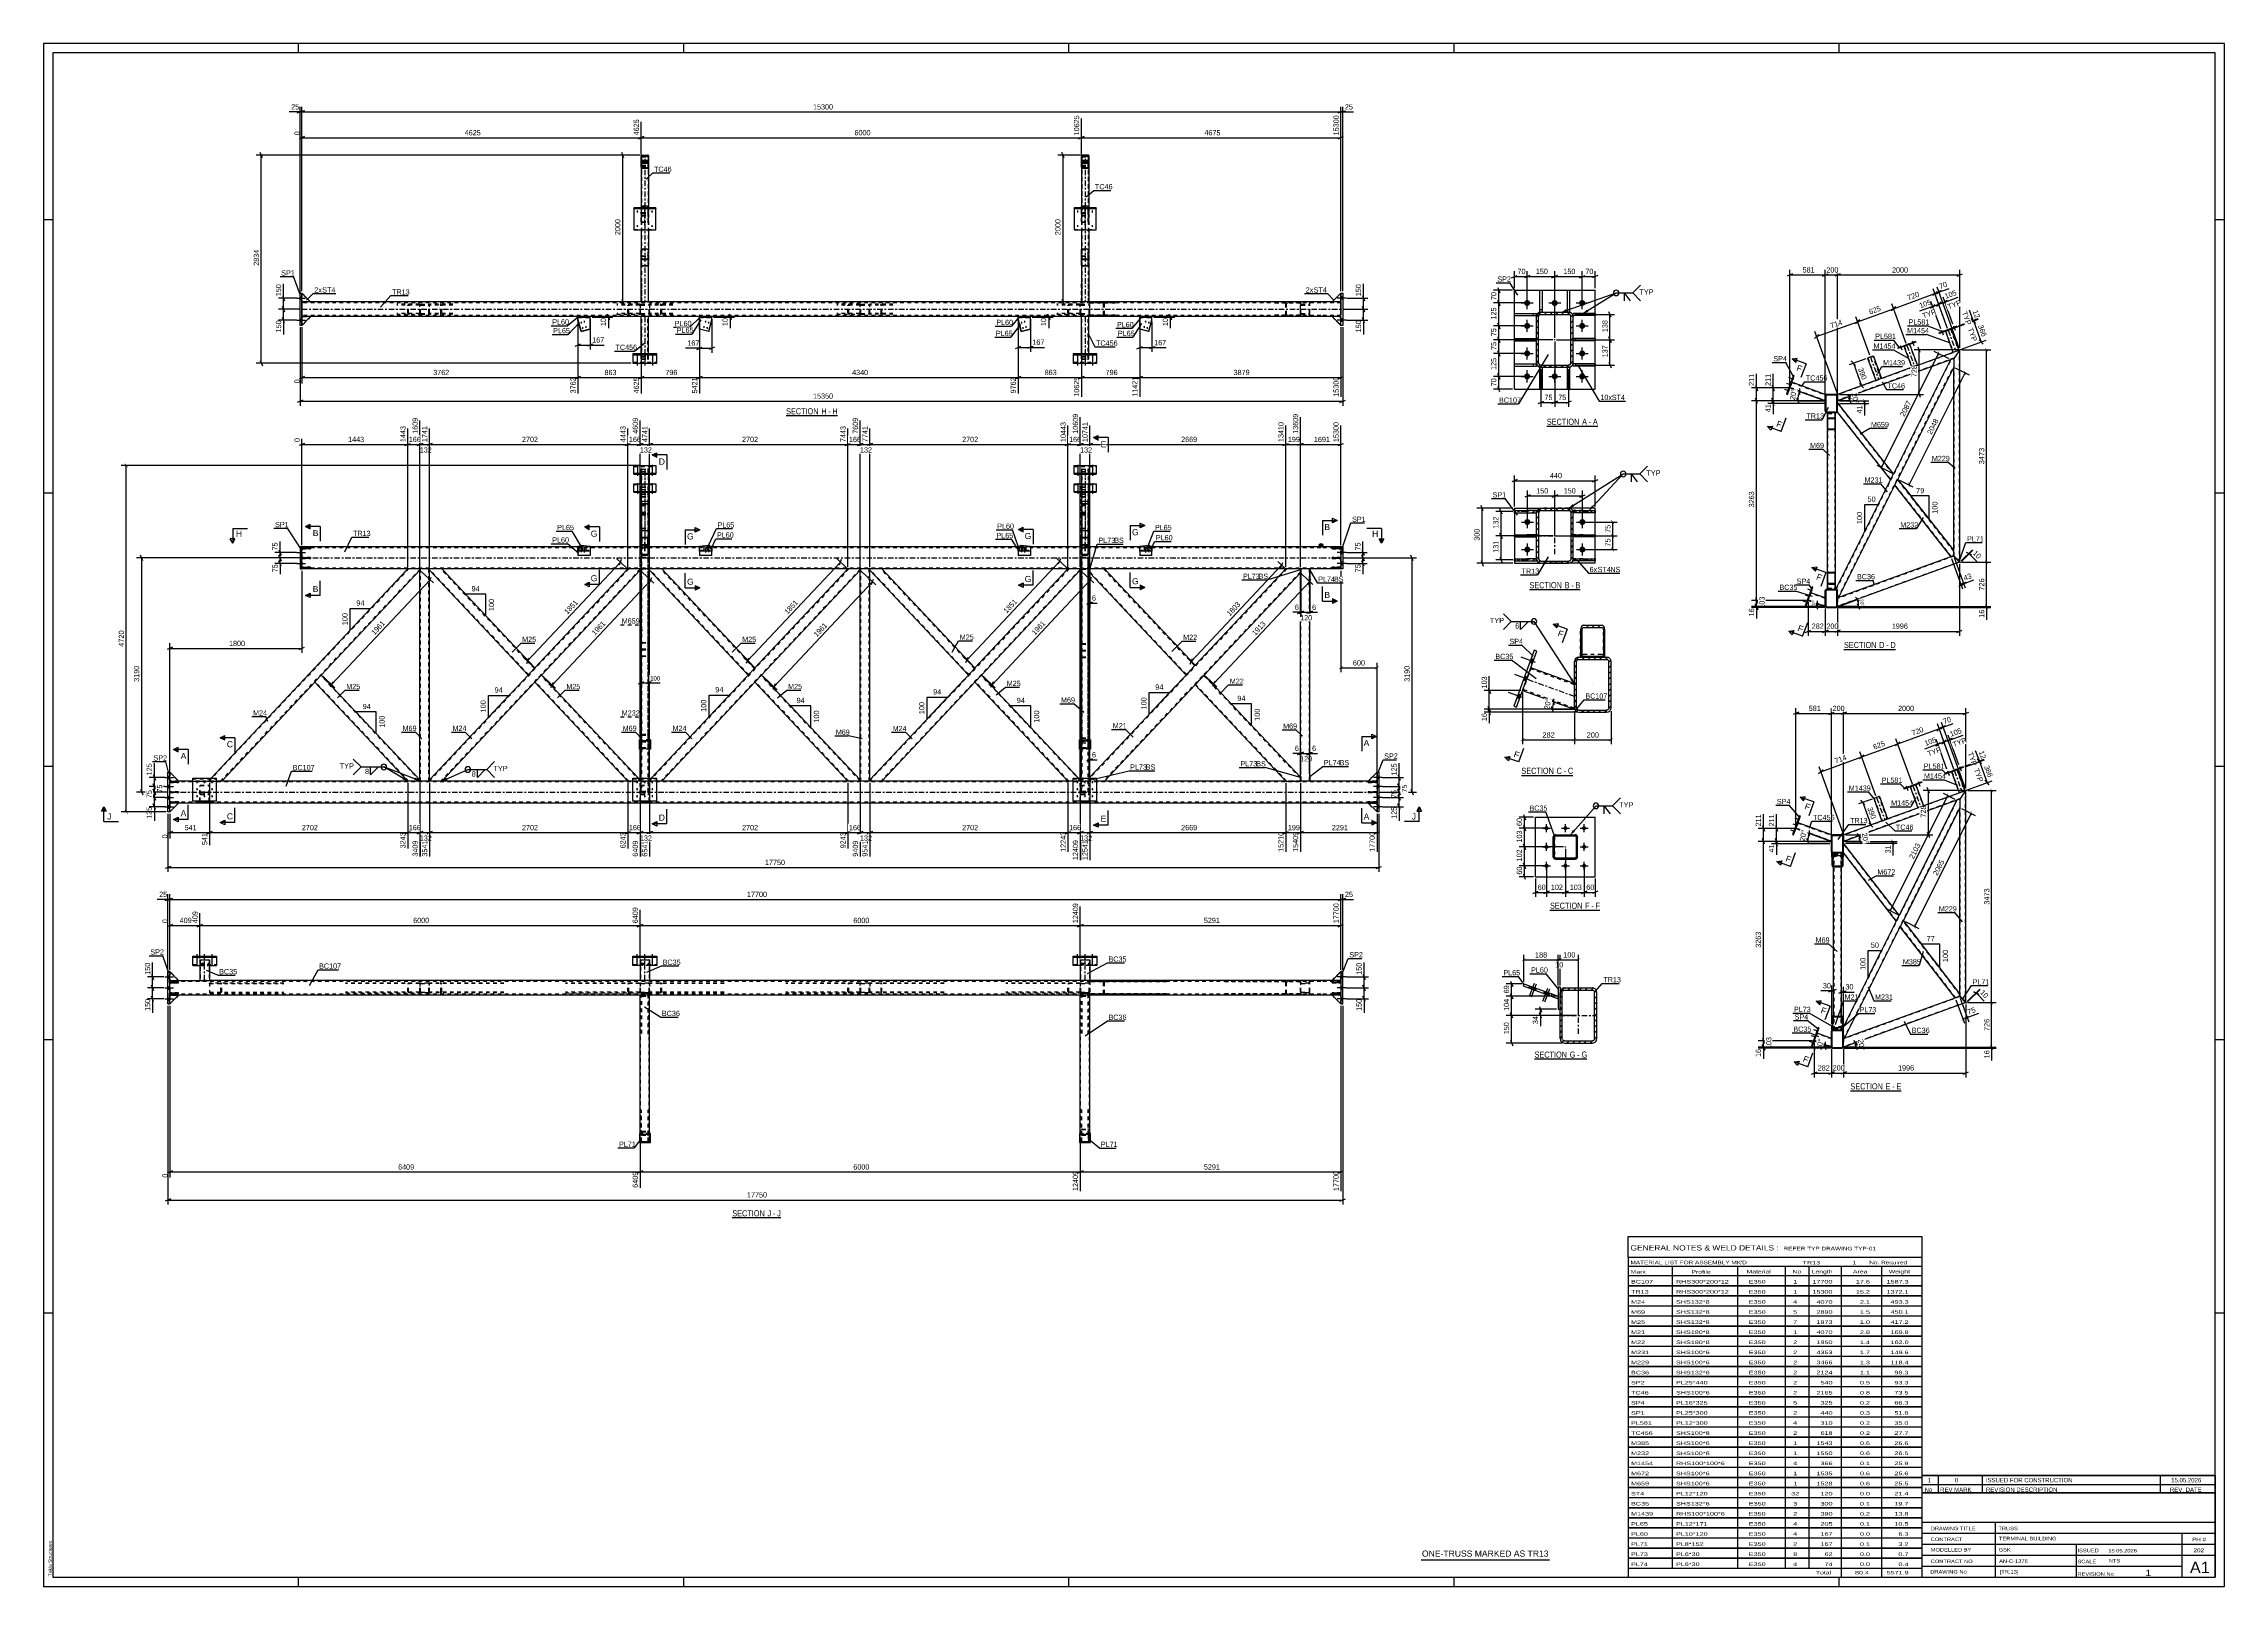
# Model space of a CAD drawing. Header units: millimetres. Extents: x -141 to 1048, y -561 to 280.
import ezdxf

# ---------------------------------------------------------------- set-up
doc = ezdxf.new("R2010")
doc.units = ezdxf.units.MM
doc.linetypes.add('DXK_LINE_DOT2', pattern=[3.9198, 1.9599, -1.9599])
doc.linetypes.add('DXK_LINE_DOT3', pattern=[5.9187, 2.979, -0.9799, 0.9799, -0.9799])
doc.styles.add('Arial', font='ARIAL.TTF', dxfattribs={"height": 0.2})
doc.styles.add('Arial Narrow', font='ARIALN.TTF', dxfattribs={"height": 0.2})

# ---------------------------------------------------------------- blocks, each defined once
blk = doc.blocks.new('Unknown-389626618-18 - 1403')
at = {"color": 6, "linetype": 'Continuous'}
blk.add_line((669.3, -17.2), (697, -17.2), dxfattribs=at)
at = {"color": 0, "linetype": 'Continuous'}
blk.add_wipeout([(687.4, -16.5), (687.4, -13), (669.3, -13), (669.3, -16.5)], dxfattribs=at)
blk.add_wipeout([(691.1, -16.5), (691.1, -13), (688.5, -13), (688.5, -16.5)], dxfattribs=at)
at = {"color": 7, "linetype": 'Continuous', "style": 'Arial Narrow'}
blk.add_text('SECTION ', height=3.34, dxfattribs=at).set_placement((669.3, -16.5))
at = {"color": 0, "linetype": 'Continuous'}
blk.add_wipeout([(693.4, -16.5), (693.4, -13), (692.1, -13), (692.1, -16.5)], dxfattribs=at)
blk.add_wipeout([(697, -16.5), (697, -13), (694.4, -13), (694.4, -16.5)], dxfattribs=at)
at = {"color": 7, "linetype": 'Continuous', "style": 'Arial Narrow'}
for s, p in [('B', (688.5, -16.5)), ('-', (692.1, -16.5)), ('B', (694.4, -16.5))]:
    blk.add_text(s, height=3.34, dxfattribs=at).set_placement(p)
blk = doc.blocks.new('Unknown-389626618-1160')
at = {"color": 5, "linetype": 'Continuous'}
for p, q in [((1048.2, 280.4), (-140.8, 280.4)), ((-140.8, 280.4), (-140.8, -560.6)), ((1043.2, 275.4), (-135.8, 275.4)), ((-135.8, 275.4), (-135.8, -555.6)), ((-1.8, 275.4), (-1.8, 280.4)), ((208.2, 275.4), (208.2, 280.4)), ((418.2, 275.4), (418.2, 280.4)), ((628.2, 275.4), (628.2, 280.4)), ((838.2, 275.4), (838.2, 280.4)), ((1043.2, -555.6), (1043.2, 275.4)), ((1048.2, -560.6), (1048.2, 280.4)), ((-135.8, 184.4), (-140.8, 184.4)), ((1048.2, 184.4), (1043.2, 184.4)), ((-135.8, 35.4), (-140.8, 35.4)), ((1048.2, 35.4), (1043.2, 35.4)), ((-135.8, -113.6), (-140.8, -113.6)), ((1048.2, -113.6), (1043.2, -113.6)), ((-135.8, -262.6), (-140.8, -262.6)), ((1048.2, -262.6), (1043.2, -262.6)), ((-135.8, -411.6), (-140.8, -411.6)), ((1048.2, -411.6), (1043.2, -411.6)), ((-135.8, -555.6), (1043.2, -555.6)), ((-1.8, -560.6), (-1.8, -555.6)), ((208.2, -560.6), (208.2, -555.6)), ((418.2, -560.6), (418.2, -555.6)), ((628.2, -560.6), (628.2, -555.6)), ((838.2, -560.6), (838.2, -555.6)), ((-140.8, -560.6), (1048.2, -560.6))]:
    blk.add_line(p, q, dxfattribs=at)
at = {"color": 174, "linetype": 'Continuous', "style": 'Arial'}
blk.add_text('Tekla Structures', height=1.91, rotation=90, dxfattribs=at).set_placement((-136.3, -555.1))
blk = doc.blocks.new('Unknown-389626618-54867')
at = {"color": 7, "linetype": 'Continuous'}
for p, q in [((883.2, -509.6), (883.2, -555.6)), ((883.2, -509.6), (1043.2, -509.6)), ((1043.2, -509.6), (1043.2, -555.6)), ((883.2, -525.6), (1043.2, -525.6)), ((883.2, -531.6), (1043.2, -531.6)), ((923.3, -525.6), (923.3, -555.6)), ((1025.2, -555.6), (1025.2, -531.6)), ((883.2, -537.6), (1043.2, -537.6)), ((883.2, -543.6), (1043.2, -543.6)), ((967.3, -537.6), (967.3, -555.6)), ((883.2, -549.6), (1025.2, -549.6)), ((883.2, -555.6), (1043.2, -555.6))]:
    blk.add_line(p, q, dxfattribs=at)
at = {"color": 7, "style": 'Arial Narrow'}
for s, height, width, p in [('CONTRACT', 1.91, 1.425378, (888.1, -535.9)), ('DRAWING TITLE', 1.909, 1.425378, (888.1, -530)), ('TRUSS', 1.91, 1.425378, (925, -530)), ('TERMINAL BUILDING', 1.909, 1.425378, (925.3, -535.5)), ('CONTRACT NO', 1.909, 1.425378, (888.1, -547.9)), ('MODELLED BY', 1.909, 1.425378, (888.1, -541.6)), ('GSK', 1.91, 1.425378, (925.1, -541.6)), ('AN-C-1376', 1.91, 1.425378, (925.4, -547.8)), ('SCALE', 1.91, 1.425378, (968.1, -548)), ('ISSUED', 1.91, 1.425378, (968.1, -542)), ('15.05.2026', 1.91, 1.425378, (984.9, -542.1)), ('DRAWING No', 1.91, 1.425378, (887.8, -553.6)), ('[TR.13]', 1.91, 1.425378, (925.7, -553.6)), ('REVISION No.', 1.909, 1.425378, (968.1, -554.8)), ('1', 3.34, 1.5, (1005.1, -554.9)), ('A1', 6.2, 1.25, (1029.4, -553.4))]:
    blk.add_text(s, height=height, dxfattribs=dict(at, width=width)).set_placement(p)
at = {"color": 7, "linetype": 'Continuous', "style": 'Arial Narrow'}
for s, height, width, p in [('PH #', 2.1, 1.42538, (1030.6, -536.1)), ('NTS', 1.91, 1.425378, (985.2, -547.6)), ('202', 2.1, 1.42538, (1031.4, -542))]:
    blk.add_text(s, height=height, dxfattribs=dict(at, width=width)).set_placement(p)
blk = doc.blocks.new('Unknown-389626618-54868')
at = {"color": 7, "linetype": 'Continuous'}
for p, q in [((883.2, -500.1), (1043.2, -500.1)), ((1043.2, -500.1), (883.2, -500.1)), ((883.2, -500.1), (883.2, -505.1)), ((883.2, -505.1), (1043.2, -505.1)), ((883.2, -505.1), (883.2, -509.6)), ((883.2, -505.1), (1043.2, -505.1)), ((1043.2, -509.6), (883.2, -509.6)), ((892.2, -500.1), (892.2, -505.1)), ((892.2, -505.1), (892.2, -509.6)), ((916.2, -500.1), (916.2, -505.1)), ((916.2, -505.1), (916.2, -509.6)), ((1013.2, -500.1), (1013.2, -505.1)), ((1013.2, -505.1), (1013.2, -509.6)), ((1043.2, -500.1), (1043.2, -505.1)), ((1043.2, -505.1), (1043.2, -509.6))]:
    blk.add_line(p, q, dxfattribs=at)
at = {"color": 7, "linetype": 'Continuous', "style": 'Arial Narrow'}
for s, height, width, p in [('No', 2.39, 1.2, (884.7, -509.1)), ('1', 2.39, 1.196471, (886.4, -503.9)), ('REV MARK', 2.39, 1.2, (893.2, -509.1)), ('0', 2.39, 1.196471, (901.2, -503.9)), ('ISSUED FOR CONSTRUCTION', 2.386, 1.196471, (918.2, -503.9)), ('REVISION DESCRIPTION', 2.386, 1.2, (918.2, -509.1)), ('REV. DATE', 2.39, 1.2, (1018.5, -509.1)), ('15.05.2026', 2.39, 1.196471, (1019.2, -503.9))]:
    blk.add_text(s, height=height, dxfattribs=dict(at, width=width)).set_placement(p)
blk = doc.blocks.new('Unknown-389626618-54869')
at = {"color": 7, "linetype": 'Continuous'}
for p, q in [((723.2, -369.9), (883.2, -369.9)), ((723.2, -381.1), (723.2, -369.9)), ((883.2, -369.9), (883.2, -381.1)), ((723.2, -381.1), (883.2, -381.1)), ((723.2, -381.1), (723.2, -386.1)), ((723.2, -386.1), (883.2, -386.1)), ((723.2, -386.1), (723.2, -391.1)), ((723.2, -391.1), (883.2, -391.1)), ((723.2, -391.2), (723.2, -396.6)), ((723.2, -391.2), (883.2, -391.2)), ((747.2, -386.1), (747.2, -391.1)), ((747.2, -391.1), (747.2, -396.6)), ((782.7, -386.1), (782.7, -391.1)), ((782.7, -391.1), (782.7, -396.6)), ((808.7, -386.1), (808.7, -391.1)), ((808.7, -391.1), (808.7, -396.6)), ((821.7, -386.1), (821.7, -391.1)), ((821.7, -391.1), (821.7, -396.6)), ((839.2, -386.1), (839.2, -391.1)), ((839.2, -391.1), (839.2, -396.6)), ((861.2, -386.1), (861.2, -391.1)), ((861.2, -391.1), (861.2, -396.6)), ((883.2, -381.1), (883.2, -386.1)), ((883.2, -386.1), (883.2, -391.1)), ((883.2, -391.2), (883.2, -396.6)), ((723.2, -396.6), (883.2, -396.6)), ((723.2, -396.7), (723.2, -402.1)), ((723.2, -396.7), (883.2, -396.7)), ((723.2, -402.1), (883.2, -402.1)), ((723.2, -402.2), (723.2, -407.6)), ((723.2, -402.2), (883.2, -402.2)), ((747.2, -396.6), (747.2, -402.1)), ((747.2, -402.1), (747.2, -407.6)), ((782.7, -396.6), (782.7, -402.1)), ((782.7, -402.1), (782.7, -407.6)), ((808.7, -396.6), (808.7, -402.1)), ((808.7, -402.1), (808.7, -407.6)), ((821.7, -396.6), (821.7, -402.1)), ((821.7, -402.1), (821.7, -407.6)), ((839.2, -396.6), (839.2, -402.1)), ((839.2, -402.1), (839.2, -407.6)), ((861.2, -396.6), (861.2, -402.1)), ((861.2, -402.1), (861.2, -407.6)), ((883.2, -396.7), (883.2, -402.1)), ((883.2, -402.2), (883.2, -407.6)), ((723.2, -407.6), (883.2, -407.6)), ((723.2, -407.7), (723.2, -413.1)), ((723.2, -407.7), (883.2, -407.7)), ((723.2, -413.1), (883.2, -413.1)), ((723.2, -413.2), (723.2, -418.6)), ((723.2, -413.2), (883.2, -413.2)), ((747.2, -407.6), (747.2, -413.1)), ((747.2, -413.1), (747.2, -418.6)), ((782.7, -407.6), (782.7, -413.1)), ((782.7, -413.1), (782.7, -418.6)), ((808.7, -407.6), (808.7, -413.1)), ((808.7, -413.1), (808.7, -418.6)), ((821.7, -407.6), (821.7, -413.1)), ((821.7, -413.1), (821.7, -418.6)), ((839.2, -407.6), (839.2, -413.1)), ((839.2, -413.1), (839.2, -418.6)), ((861.2, -407.6), (861.2, -413.1)), ((861.2, -413.1), (861.2, -418.6)), ((883.2, -407.7), (883.2, -413.1)), ((883.2, -413.2), (883.2, -418.6)), ((723.2, -418.6), (883.2, -418.6)), ((723.2, -418.7), (723.2, -424.1)), ((723.2, -418.7), (883.2, -418.7)), ((723.2, -424.1), (883.2, -424.1)), ((723.2, -424.2), (723.2, -429.6)), ((723.2, -424.2), (883.2, -424.2)), ((747.2, -418.6), (747.2, -424.1)), ((747.2, -424.1), (747.2, -429.6)), ((782.7, -418.6), (782.7, -424.1)), ((782.7, -424.1), (782.7, -429.6)), ((808.7, -418.6), (808.7, -424.1)), ((808.7, -424.1), (808.7, -429.6)), ((821.7, -418.6), (821.7, -424.1)), ((821.7, -424.1), (821.7, -429.6)), ((839.2, -418.6), (839.2, -424.1)), ((839.2, -424.1), (839.2, -429.6)), ((861.2, -418.6), (861.2, -424.1)), ((861.2, -424.1), (861.2, -429.6)), ((883.2, -418.7), (883.2, -424.1)), ((883.2, -424.2), (883.2, -429.6)), ((723.2, -429.6), (883.2, -429.6)), ((723.2, -429.7), (723.2, -435.1)), ((723.2, -429.7), (883.2, -429.7)), ((723.2, -435.1), (883.2, -435.1)), ((723.2, -435.2), (723.2, -440.6)), ((723.2, -435.2), (883.2, -435.2)), ((747.2, -429.6), (747.2, -435.1)), ((747.2, -435.1), (747.2, -440.6)), ((782.7, -429.6), (782.7, -435.1)), ((782.7, -435.1), (782.7, -440.6)), ((808.7, -429.6), (808.7, -435.1)), ((808.7, -435.1), (808.7, -440.6)), ((821.7, -429.6), (821.7, -435.1)), ((821.7, -435.1), (821.7, -440.6)), ((839.2, -429.6), (839.2, -435.1)), ((839.2, -435.1), (839.2, -440.6)), ((861.2, -429.6), (861.2, -435.1)), ((861.2, -435.1), (861.2, -440.6)), ((883.2, -429.7), (883.2, -435.1)), ((883.2, -435.2), (883.2, -440.6)), ((723.2, -440.6), (883.2, -440.6)), ((723.2, -440.7), (723.2, -446.1)), ((723.2, -440.7), (883.2, -440.7)), ((723.2, -446.1), (883.2, -446.1)), ((723.2, -446.2), (723.2, -451.6)), ((723.2, -446.2), (883.2, -446.2)), ((723.2, -451.6), (883.2, -451.6)), ((723.2, -451.7), (723.2, -457.1)), ((723.2, -451.7), (883.2, -451.7)), ((747.2, -440.6), (747.2, -446.1)), ((747.2, -446.1), (747.2, -451.6)), ((747.2, -451.6), (747.2, -457.1)), ((782.7, -440.6), (782.7, -446.1)), ((782.7, -446.1), (782.7, -451.6)), ((782.7, -451.6), (782.7, -457.1)), ((808.7, -440.6), (808.7, -446.1)), ((808.7, -446.1), (808.7, -451.6)), ((808.7, -451.6), (808.7, -457.1)), ((821.7, -440.6), (821.7, -446.1)), ((821.7, -446.1), (821.7, -451.6)), ((821.7, -451.6), (821.7, -457.1)), ((839.2, -440.6), (839.2, -446.1)), ((839.2, -446.1), (839.2, -451.6)), ((839.2, -451.6), (839.2, -457.1)), ((861.2, -440.6), (861.2, -446.1)), ((861.2, -446.1), (861.2, -451.6)), ((861.2, -451.6), (861.2, -457.1)), ((883.2, -440.7), (883.2, -446.1)), ((883.2, -446.2), (883.2, -451.6)), ((883.2, -451.7), (883.2, -457.1)), ((723.2, -457.1), (883.2, -457.1)), ((723.2, -457.2), (723.2, -462.6)), ((723.2, -457.2), (883.2, -457.2)), ((723.2, -462.6), (883.2, -462.6)), ((723.2, -462.7), (723.2, -468.1)), ((723.2, -462.7), (883.2, -462.7)), ((747.2, -457.1), (747.2, -462.6)), ((747.2, -462.6), (747.2, -468.1)), ((782.7, -457.1), (782.7, -462.6)), ((782.7, -462.6), (782.7, -468.1)), ((808.7, -457.1), (808.7, -462.6)), ((808.7, -462.6), (808.7, -468.1)), ((821.7, -457.1), (821.7, -462.6)), ((821.7, -462.6), (821.7, -468.1)), ((839.2, -457.1), (839.2, -462.6)), ((839.2, -462.6), (839.2, -468.1)), ((861.2, -457.1), (861.2, -462.6)), ((861.2, -462.6), (861.2, -468.1)), ((883.2, -457.2), (883.2, -462.6)), ((883.2, -462.7), (883.2, -468.1)), ((723.2, -468.1), (883.2, -468.1)), ((723.2, -468.2), (723.2, -473.6)), ((723.2, -468.2), (883.2, -468.2)), ((723.2, -473.6), (883.2, -473.6)), ((723.2, -473.7), (723.2, -479.1)), ((723.2, -473.7), (883.2, -473.7)), ((747.2, -468.1), (747.2, -473.6)), ((747.2, -473.6), (747.2, -479.1)), ((782.7, -468.1), (782.7, -473.6)), ((782.7, -473.6), (782.7, -479.1)), ((808.7, -468.1), (808.7, -473.6)), ((808.7, -473.6), (808.7, -479.1)), ((821.7, -468.1), (821.7, -473.6)), ((821.7, -473.6), (821.7, -479.1)), ((839.2, -468.1), (839.2, -473.6)), ((839.2, -473.6), (839.2, -479.1)), ((861.2, -468.1), (861.2, -473.6)), ((861.2, -473.6), (861.2, -479.1)), ((883.2, -468.2), (883.2, -473.6)), ((883.2, -473.7), (883.2, -479.1)), ((723.2, -479.1), (883.2, -479.1)), ((723.2, -479.2), (723.2, -484.6)), ((723.2, -479.2), (883.2, -479.2)), ((723.2, -484.6), (883.2, -484.6)), ((723.2, -484.7), (723.2, -490.1)), ((723.2, -484.7), (883.2, -484.7)), ((747.2, -479.1), (747.2, -484.6)), ((747.2, -484.6), (747.2, -490.1)), ((782.7, -479.1), (782.7, -484.6)), ((782.7, -484.6), (782.7, -490.1)), ((808.7, -479.1), (808.7, -484.6)), ((808.7, -484.6), (808.7, -490.1)), ((821.7, -479.1), (821.7, -484.6)), ((821.7, -484.6), (821.7, -490.1)), ((839.2, -479.1), (839.2, -484.6)), ((839.2, -484.6), (839.2, -490.1)), ((861.2, -479.1), (861.2, -484.6)), ((861.2, -484.6), (861.2, -490.1)), ((883.2, -479.2), (883.2, -484.6)), ((883.2, -484.7), (883.2, -490.1)), ((723.2, -490.1), (883.2, -490.1)), ((723.2, -490.2), (723.2, -495.6)), ((723.2, -490.2), (883.2, -490.2)), ((723.2, -495.6), (883.2, -495.6)), ((723.2, -495.7), (723.2, -501.1)), ((723.2, -495.7), (883.2, -495.7)), ((747.2, -490.1), (747.2, -495.6)), ((747.2, -495.6), (747.2, -501.1)), ((782.7, -490.1), (782.7, -495.6)), ((782.7, -495.6), (782.7, -501.1)), ((808.7, -490.1), (808.7, -495.6)), ((808.7, -495.6), (808.7, -501.1)), ((821.7, -490.1), (821.7, -495.6)), ((821.7, -495.6), (821.7, -501.1)), ((839.2, -490.1), (839.2, -495.6)), ((839.2, -495.6), (839.2, -501.1)), ((861.2, -490.1), (861.2, -495.6)), ((861.2, -495.6), (861.2, -501.1)), ((883.2, -490.2), (883.2, -495.6)), ((883.2, -495.7), (883.2, -501.1)), ((723.2, -501.1), (883.2, -501.1)), ((723.2, -501.2), (723.2, -506.6)), ((723.2, -501.2), (883.2, -501.2)), ((723.2, -506.6), (883.2, -506.6)), ((723.2, -506.7), (723.2, -512.1)), ((723.2, -506.7), (883.2, -506.7)), ((747.2, -501.1), (747.2, -506.6)), ((747.2, -506.6), (747.2, -512.1)), ((782.7, -501.1), (782.7, -506.6)), ((782.7, -506.6), (782.7, -512.1)), ((808.7, -501.1), (808.7, -506.6)), ((808.7, -506.6), (808.7, -512.1)), ((821.7, -501.1), (821.7, -506.6)), ((821.7, -506.6), (821.7, -512.1)), ((839.2, -501.1), (839.2, -506.6)), ((839.2, -506.6), (839.2, -512.1)), ((861.2, -501.1), (861.2, -506.6)), ((861.2, -506.6), (861.2, -512.1)), ((883.2, -501.2), (883.2, -506.6)), ((883.2, -506.7), (883.2, -512.1)), ((723.2, -512.1), (883.2, -512.1)), ((723.2, -512.2), (723.2, -517.6)), ((723.2, -512.2), (883.2, -512.2)), ((723.2, -517.6), (883.2, -517.6)), ((723.2, -517.7), (723.2, -523.1)), ((723.2, -517.7), (883.2, -517.7)), ((723.2, -523.1), (883.2, -523.1)), ((723.2, -523.2), (723.2, -528.6)), ((723.2, -523.2), (883.2, -523.2)), ((747.2, -512.1), (747.2, -517.6)), ((747.2, -517.6), (747.2, -523.1)), ((747.2, -523.1), (747.2, -528.6)), ((782.7, -512.1), (782.7, -517.6)), ((782.7, -517.6), (782.7, -523.1)), ((782.7, -523.1), (782.7, -528.6)), ((808.7, -512.1), (808.7, -517.6)), ((808.7, -517.6), (808.7, -523.1)), ((808.7, -523.1), (808.7, -528.6)), ((821.7, -512.1), (821.7, -517.6)), ((821.7, -517.6), (821.7, -523.1)), ((821.7, -523.1), (821.7, -528.6)), ((839.2, -512.1), (839.2, -517.6)), ((839.2, -517.6), (839.2, -523.1)), ((839.2, -523.1), (839.2, -528.6)), ((861.2, -512.1), (861.2, -517.6)), ((861.2, -517.6), (861.2, -523.1)), ((861.2, -523.1), (861.2, -528.6)), ((883.2, -512.2), (883.2, -517.6)), ((883.2, -517.7), (883.2, -523.1)), ((883.2, -523.2), (883.2, -528.6)), ((723.2, -528.6), (883.2, -528.6)), ((723.2, -528.7), (723.2, -534.1)), ((723.2, -528.7), (883.2, -528.7)), ((723.2, -534.1), (883.2, -534.1)), ((723.2, -534.2), (723.2, -539.6)), ((723.2, -534.2), (883.2, -534.2)), ((747.2, -528.6), (747.2, -534.1)), ((747.2, -534.1), (747.2, -539.6)), ((782.7, -528.6), (782.7, -534.1)), ((782.7, -534.1), (782.7, -539.6)), ((808.7, -528.6), (808.7, -534.1)), ((808.7, -534.1), (808.7, -539.6)), ((821.7, -528.6), (821.7, -534.1)), ((821.7, -534.1), (821.7, -539.6)), ((839.2, -528.6), (839.2, -534.1)), ((839.2, -534.1), (839.2, -539.6)), ((861.2, -528.6), (861.2, -534.1)), ((861.2, -534.1), (861.2, -539.6)), ((883.2, -528.7), (883.2, -534.1)), ((883.2, -534.2), (883.2, -539.6)), ((723.2, -539.6), (883.2, -539.6)), ((723.2, -539.7), (723.2, -545.1)), ((723.2, -539.7), (883.2, -539.7)), ((723.2, -545.1), (883.2, -545.1)), ((723.2, -545.2), (723.2, -550.6)), ((723.2, -545.2), (883.2, -545.2)), ((747.2, -539.6), (747.2, -545.1)), ((747.2, -545.1), (747.2, -550.6)), ((782.7, -539.6), (782.7, -545.1)), ((782.7, -545.1), (782.7, -550.6)), ((808.7, -539.6), (808.7, -545.1)), ((808.7, -545.1), (808.7, -550.6)), ((821.7, -539.6), (821.7, -545.1)), ((821.7, -545.1), (821.7, -550.6)), ((839.2, -539.6), (839.2, -545.1)), ((839.2, -545.1), (839.2, -550.6)), ((861.2, -539.6), (861.2, -545.1)), ((861.2, -545.1), (861.2, -550.6)), ((883.2, -539.7), (883.2, -545.1)), ((883.2, -545.2), (883.2, -550.6)), ((723.2, -550.6), (883.2, -550.6)), ((723.2, -550.6), (883.2, -550.6)), ((723.2, -550.6), (723.2, -555.6)), ((723.2, -555.6), (883.2, -555.6)), ((839.2, -550.6), (839.2, -555.6)), ((861.2, -550.6), (861.2, -555.6)), ((883.2, -550.6), (883.2, -555.6))]:
    blk.add_line(p, q, dxfattribs=at)
at = {"color": 7, "style": 'Arial Narrow'}
for s, height, width, p in [('GENERAL NOTES & WELD DETAILS :', 2.863, 1.4, (724.4, -377.5)), ('REFER TYP DRAWING TYP-01', 1.909, 1.6, (807.9, -377.4)), ("MATERIAL LIST FOR ASSEMBLY MK'D", 1.909, 1.6, (724.4, -385)), ('Mark', 1.91, 1.7, (724.5, -390.1)), ('Profile', 1.91, 1.7, (757.6, -390.1)), ('Material', 1.91, 1.7, (787.7, -390)), ('No.', 1.91, 1.7, (812.7, -390)), ('TR13', 1.91, 1.794707, (818.2, -385.1)), ('Length', 1.91, 1.7, (823.2, -390)), ('1', 1.91, 1.794707, (845.3, -385)), ('Area', 1.91, 1.7, (845.7, -390)), ('No. Required', 1.909, 1.6, (854.6, -385)), ('Weight', 1.91, 1.7, (865.2, -390))]:
    blk.add_text(s, height=height, dxfattribs=dict(at, width=width)).set_placement(p)
at = {"color": 7, "linetype": 'Continuous', "style": 'Arial Narrow'}
for s, height, width, p in [('TR13', 1.91, 1.794707, (724.7, -401)), ('BC107', 1.91, 1.794707, (724.7, -395.5)), ('RHS300*200*12', 1.909, 1.794707, (749.2, -395.5)), ('RHS300*200*12', 1.909, 1.794707, (749.2, -401)), ('E350', 1.91, 1.794707, (788.9, -395.5)), ('E350', 1.91, 1.794707, (788.9, -401)), ('1', 1.91, 1.794707, (813.1, -395.5)), ('1', 1.91, 1.794707, (813.1, -401)), ('17700', 1.91, 1.794707, (823.6, -395.5)), ('15300', 1.91, 1.794707, (823.6, -401)), ('17.6', 1.91, 1.794707, (847.3, -395.5)), ('15.2', 1.91, 1.794707, (847.3, -401)), ('1587.3', 1.91, 1.794707, (864, -395.5)), ('1372.1', 1.91, 1.794707, (864, -401)), ('M24', 1.91, 1.794707, (724.7, -406.5)), ('M69', 1.91, 1.794707, (724.7, -412)), ('M25', 1.91, 1.794707, (724.7, -417.5)), ('SHS132*8', 1.91, 1.794707, (749.2, -406.5)), ('SHS132*8', 1.91, 1.794707, (749.2, -412)), ('SHS132*8', 1.91, 1.794707, (749.2, -417.5)), ('E350', 1.91, 1.794707, (788.9, -406.5)), ('E350', 1.91, 1.794707, (788.9, -412)), ('E350', 1.91, 1.794707, (788.9, -417.5)), ('4', 1.91, 1.794707, (813.1, -406.5)), ('5', 1.91, 1.794707, (813.1, -412)), ('7', 1.91, 1.794707, (813.1, -417.5)), ('4070', 1.91, 1.794707, (825.8, -406.5)), ('2890', 1.91, 1.794707, (825.8, -412)), ('1973', 1.91, 1.794707, (825.8, -417.5)), ('2.1', 1.91, 1.794707, (849.5, -406.5)), ('1.5', 1.91, 1.794707, (849.5, -412)), ('1.0', 1.91, 1.794707, (849.5, -417.5)), ('493.3', 1.91, 1.794707, (866.2, -406.5)), ('450.1', 1.91, 1.794707, (866.2, -412)), ('417.2', 1.91, 1.794707, (866.2, -417.5)), ('M21', 1.91, 1.794707, (724.7, -423)), ('M22', 1.91, 1.794707, (724.7, -428.5)), ('SHS180*8', 1.91, 1.794707, (749.2, -423)), ('SHS180*8', 1.91, 1.794707, (749.2, -428.5)), ('E350', 1.91, 1.794707, (788.9, -423)), ('E350', 1.91, 1.794707, (788.9, -428.5)), ('2', 1.91, 1.794707, (813.1, -428.5)), ('1', 1.91, 1.794707, (813.1, -423)), ('4070', 1.91, 1.794707, (825.8, -423)), ('1950', 1.91, 1.794707, (825.8, -428.5)), ('2.8', 1.91, 1.794707, (849.5, -423)), ('1.4', 1.91, 1.794707, (849.5, -428.5)), ('169.8', 1.91, 1.794707, (866.2, -423)), ('162.0', 1.91, 1.794707, (866.2, -428.5)), ('M231', 1.91, 1.794707, (724.7, -434)), ('M229', 1.91, 1.794707, (724.7, -439.5)), ('SHS100*6', 1.91, 1.794707, (749.2, -434)), ('SHS100*6', 1.91, 1.794707, (749.2, -439.5)), ('E350', 1.91, 1.794707, (788.9, -434)), ('E350', 1.91, 1.794707, (788.9, -439.5)), ('2', 1.91, 1.794707, (813.1, -434)), ('2', 1.91, 1.794707, (813.1, -439.5)), ('4353', 1.91, 1.794707, (825.8, -434)), ('3466', 1.91, 1.794707, (825.8, -439.5)), ('1.7', 1.91, 1.794707, (849.5, -434)), ('1.3', 1.91, 1.794707, (849.5, -439.5)), ('149.6', 1.91, 1.794707, (866.2, -434)), ('118.4', 1.91, 1.794707, (866.2, -439.5)), ('SP2', 1.91, 1.794707, (724.7, -450.5)), ('BC36', 1.91, 1.794707, (724.7, -445)), ('SHS132*6', 1.91, 1.794707, (749.2, -445)), ('PL25*440', 1.91, 1.794707, (749.2, -450.5)), ('E350', 1.91, 1.794707, (788.9, -445)), ('E350', 1.91, 1.794707, (788.9, -450.5)), ('2', 1.91, 1.794707, (813.1, -445)), ('2', 1.91, 1.794707, (813.1, -450.5)), ('2124', 1.91, 1.794707, (825.8, -445)), ('540', 1.91, 1.794707, (828, -450.5)), ('0.5', 1.91, 1.794707, (849.5, -450.5)), ('1.1', 1.91, 1.794707, (849.5, -445)), ('98.3', 1.91, 1.794707, (868.3, -445)), ('93.3', 1.91, 1.794707, (868.3, -450.5)), ('TC46', 1.91, 1.794707, (724.7, -456)), ('SP4', 1.91, 1.794707, (724.7, -461.5)), ('SHS100*6', 1.91, 1.794707, (749.2, -456)), ('PL16*325', 1.91, 1.794707, (749.2, -461.5)), ('E350', 1.91, 1.794707, (788.9, -456)), ('E350', 1.91, 1.794707, (788.9, -461.5)), ('5', 1.91, 1.794707, (813.1, -461.5)), ('2', 1.91, 1.794707, (813.1, -456)), ('2165', 1.91, 1.794707, (825.8, -456)), ('325', 1.91, 1.794707, (828, -461.5)), ('0.8', 1.91, 1.794707, (849.5, -456)), ('0.2', 1.91, 1.794707, (849.5, -461.5)), ('73.5', 1.91, 1.794707, (868.3, -456)), ('66.3', 1.91, 1.794707, (868.3, -461.5)), ('SP1', 1.91, 1.794707, (724.7, -467)), ('PL581', 1.91, 1.794707, (724.7, -472.5)), ('PL25*300', 1.91, 1.794707, (749.2, -467)), ('PL12*300', 1.91, 1.794707, (749.2, -472.5)), ('E350', 1.91, 1.794707, (788.9, -467)), ('E350', 1.91, 1.794707, (788.9, -472.5)), ('4', 1.91, 1.794707, (813.1, -472.5)), ('2', 1.91, 1.794707, (813.1, -467)), ('440', 1.91, 1.794707, (828, -467)), ('310', 1.91, 1.794707, (828, -472.5)), ('0.3', 1.91, 1.794707, (849.5, -467)), ('0.2', 1.91, 1.794707, (849.5, -472.5)), ('51.8', 1.91, 1.794707, (868.3, -467)), ('35.0', 1.91, 1.794707, (868.3, -472.5)), ('TC456', 1.91, 1.794707, (724.7, -478)), ('M385', 1.91, 1.794707, (724.7, -483.5)), ('M232', 1.91, 1.794707, (724.7, -489)), ('SHS100*8', 1.91, 1.794707, (749.2, -478)), ('SHS100*6', 1.91, 1.794707, (749.2, -483.5)), ('SHS100*6', 1.91, 1.794707, (749.2, -489)), ('E350', 1.91, 1.794707, (788.9, -478)), ('E350', 1.91, 1.794707, (788.9, -483.5)), ('E350', 1.91, 1.794707, (788.9, -489)), ('2', 1.91, 1.794707, (813.1, -478)), ('1', 1.91, 1.794707, (813.1, -483.5)), ('1', 1.91, 1.794707, (813.1, -489)), ('1543', 1.91, 1.794707, (825.8, -483.5)), ('1550', 1.91, 1.794707, (825.8, -489)), ('618', 1.91, 1.794707, (828, -478)), ('0.2', 1.91, 1.794707, (849.5, -478)), ('0.6', 1.91, 1.794707, (849.5, -483.5)), ('0.6', 1.91, 1.794707, (849.5, -489)), ('27.7', 1.91, 1.794707, (868.3, -478)), ('26.6', 1.91, 1.794707, (868.3, -483.5)), ('26.5', 1.91, 1.794707, (868.3, -489)), ('M1454', 1.91, 1.794707, (724.7, -494.5)), ('M672', 1.91, 1.794707, (724.7, -500)), ('SHS100*6', 1.91, 1.794707, (749.2, -500)), ('RHS100*100*6', 1.909, 1.794707, (749.2, -494.5)), ('E350', 1.91, 1.794707, (788.9, -494.5)), ('E350', 1.91, 1.794707, (788.9, -500)), ('4', 1.91, 1.794707, (813.1, -494.5)), ('1', 1.91, 1.794707, (813.1, -500)), ('1535', 1.91, 1.794707, (825.8, -500)), ('366', 1.91, 1.794707, (828, -494.5)), ('0.1', 1.91, 1.794707, (849.5, -494.5)), ('0.6', 1.91, 1.794707, (849.5, -500)), ('25.9', 1.91, 1.794707, (868.3, -494.5)), ('25.6', 1.91, 1.794707, (868.3, -500)), ('ST4', 1.91, 1.794707, (724.7, -511)), ('M659', 1.91, 1.794707, (724.7, -505.5)), ('SHS100*6', 1.91, 1.794707, (749.2, -505.5)), ('PL12*120', 1.91, 1.794707, (749.2, -511)), ('E350', 1.91, 1.794707, (788.9, -505.5)), ('E350', 1.91, 1.794707, (788.9, -511)), ('32', 1.91, 1.794707, (812, -511)), ('1', 1.91, 1.794707, (813.1, -505.5)), ('1528', 1.91, 1.794707, (825.8, -505.5)), ('120', 1.91, 1.794707, (828, -511)), ('0.6', 1.91, 1.794707, (849.5, -505.5)), ('0.0', 1.91, 1.794707, (849.5, -511)), ('25.5', 1.91, 1.794707, (868.3, -505.5)), ('21.4', 1.91, 1.794707, (868.3, -511)), ('BC35', 1.91, 1.794707, (724.7, -516.5)), ('M1439', 1.91, 1.794707, (724.7, -522)), ('SHS132*6', 1.91, 1.794707, (749.2, -516.5)), ('RHS100*100*6', 1.909, 1.794707, (749.2, -522)), ('E350', 1.91, 1.794707, (788.9, -516.5)), ('E350', 1.91, 1.794707, (788.9, -522)), ('3', 1.91, 1.794707, (813.1, -516.5)), ('2', 1.91, 1.794707, (813.1, -522)), ('300', 1.91, 1.794707, (828, -516.5)), ('390', 1.91, 1.794707, (828, -522)), ('0.1', 1.91, 1.794707, (849.5, -516.5)), ('0.2', 1.91, 1.794707, (849.5, -522)), ('19.7', 1.91, 1.794707, (868.3, -516.5)), ('13.8', 1.91, 1.794707, (868.3, -522)), ('PL65', 1.91, 1.794707, (724.7, -527.5)), ('PL60', 1.91, 1.794707, (724.7, -533)), ('PL12*171', 1.91, 1.794707, (749.2, -527.5)), ('PL10*120', 1.91, 1.794707, (749.2, -533)), ('E350', 1.91, 1.794707, (788.9, -527.5)), ('E350', 1.91, 1.794707, (788.9, -533)), ('4', 1.91, 1.794707, (813.1, -527.5)), ('4', 1.91, 1.794707, (813.1, -533)), ('205', 1.91, 1.794707, (828, -527.5)), ('167', 1.91, 1.794707, (828, -533)), ('0.1', 1.91, 1.794707, (849.5, -527.5)), ('0.0', 1.91, 1.794707, (849.5, -533)), ('10.5', 1.91, 1.794707, (868.3, -527.5)), ('6.3', 1.91, 1.794707, (870.5, -533)), ('PL71', 1.91, 1.794707, (724.7, -538.5)), ('PL73', 1.91, 1.794707, (724.7, -544)), ('PL8*152', 1.91, 1.794707, (749.2, -538.5)), ('PL6*30', 1.91, 1.794707, (749.2, -544)), ('E350', 1.91, 1.794707, (788.9, -538.5)), ('E350', 1.91, 1.794707, (788.9, -544)), ('8', 1.91, 1.794707, (813.1, -544)), ('2', 1.91, 1.794707, (813.1, -538.5)), ('167', 1.91, 1.794707, (828, -538.5)), ('62', 1.91, 1.794707, (830.2, -544)), ('0.1', 1.91, 1.794707, (849.5, -538.5)), ('0.0', 1.91, 1.794707, (849.5, -544)), ('3.2', 1.91, 1.794707, (870.5, -538.5)), ('0.7', 1.91, 1.794707, (870.5, -544)), ('PL74', 1.91, 1.794707, (724.7, -549.5)), ('PL6*30', 1.91, 1.794707, (749.2, -549.5)), ('E350', 1.91, 1.794707, (788.9, -549.5)), ('4', 1.91, 1.794707, (813.1, -549.5)), ('Total', 1.91, 1.7, (825.5, -554.1)), ('74', 1.91, 1.794707, (830.2, -549.5)), ('80.4', 1.91, 1.794707, (846.8, -554.1)), ('0.0', 1.91, 1.794707, (849.5, -549.5)), ('5571.9', 1.91, 1.794707, (864, -554.1)), ('0.4', 1.91, 1.794707, (870.5, -549.5))]:
    blk.add_text(s, height=height, dxfattribs=dict(at, width=width)).set_placement(p)
blk = doc.blocks.new('Unknown-389626618-54870')
at = {"color": 7, "linetype": 'Continuous'}
blk.add_line((610.2, -546.1), (680.2, -546.1), dxfattribs=at)
at = {"color": 7, "style": 'Arial'}
blk.add_text('ONE-TRUSS MARKED AS TR13', height=3.343, dxfattribs=at).set_placement((610.7, -544.4))
blk = doc.blocks.new('Unknown-389626618-19 - 26420')
at = {"color": 6, "linetype": 'Continuous'}
blk.add_line((672.1, -273.1), (700.6, -273.1), dxfattribs=at)
at = {"color": 0, "linetype": 'Continuous'}
blk.add_wipeout([(690.2, -272.4), (690.2, -268.9), (672.1, -268.9), (672.1, -272.4)], dxfattribs=at)
blk.add_wipeout([(694.3, -272.4), (694.3, -268.9), (691.3, -268.9), (691.3, -272.4)], dxfattribs=at)
at = {"color": 7, "linetype": 'Continuous', "style": 'Arial Narrow'}
blk.add_text('SECTION ', height=3.34, dxfattribs=at).set_placement((672.1, -272.4))
at = {"color": 0, "linetype": 'Continuous'}
blk.add_wipeout([(696.6, -272.4), (696.6, -268.9), (695.3, -268.9), (695.3, -272.4)], dxfattribs=at)
blk.add_wipeout([(700.6, -272.4), (700.6, -268.9), (697.7, -268.9), (697.7, -272.4)], dxfattribs=at)
at = {"color": 7, "linetype": 'Continuous', "style": 'Arial Narrow'}
for s, p in [('G', (691.3, -272.4)), ('-', (695.3, -272.4)), ('G', (697.7, -272.4))]:
    blk.add_text(s, height=3.34, dxfattribs=at).set_placement(p)
blk = doc.blocks.new('Unknown-389626618-13 - 3053')
at = {"color": 6, "linetype": 'Continuous'}
blk.add_line((664.9, -118.5), (693, -118.5), dxfattribs=at)
at = {"color": 0, "linetype": 'Continuous'}
blk.add_wipeout([(683.1, -117.7), (683.1, -114.2), (664.9, -114.2), (664.9, -117.7)], dxfattribs=at)
blk.add_wipeout([(686.9, -117.7), (686.9, -114.2), (684.1, -114.2), (684.1, -117.7)], dxfattribs=at)
at = {"color": 7, "linetype": 'Continuous', "style": 'Arial Narrow'}
blk.add_text('SECTION ', height=3.34, dxfattribs=at).set_placement((664.9, -117.7))
at = {"color": 0, "linetype": 'Continuous'}
blk.add_wipeout([(689.2, -117.7), (689.2, -114.2), (687.9, -114.2), (687.9, -117.7)], dxfattribs=at)
blk.add_wipeout([(693, -117.7), (693, -114.2), (690.3, -114.2), (690.3, -117.7)], dxfattribs=at)
at = {"color": 7, "linetype": 'Continuous', "style": 'Arial Narrow'}
for s, p in [('C', (684.1, -117.7)), ('-', (687.9, -117.7)), ('C', (690.3, -117.7))]:
    blk.add_text(s, height=3.34, dxfattribs=at).set_placement(p)
blk = doc.blocks.new('Unknown-389626618-14 - 5670')
at = {"color": 6, "linetype": 'Continuous'}
blk.add_line((678.8, 71.9), (706.5, 71.9), dxfattribs=at)
at = {"color": 0, "linetype": 'Continuous'}
blk.add_wipeout([(697, 72.6), (697, 76.1), (678.8, 76.1), (678.8, 72.6)], dxfattribs=at)
blk.add_wipeout([(700.6, 72.6), (700.6, 76.1), (698, 76.1), (698, 72.6)], dxfattribs=at)
at = {"color": 7, "linetype": 'Continuous', "style": 'Arial Narrow'}
blk.add_text('SECTION ', height=3.34, dxfattribs=at).set_placement((678.8, 72.6))
at = {"color": 0, "linetype": 'Continuous'}
blk.add_wipeout([(702.9, 72.6), (702.9, 76.1), (701.6, 76.1), (701.6, 72.6)], dxfattribs=at)
blk.add_wipeout([(706.5, 72.6), (706.5, 76.1), (703.9, 76.1), (703.9, 72.6)], dxfattribs=at)
at = {"color": 7, "linetype": 'Continuous', "style": 'Arial Narrow'}
for s, p in [('A', (698, 72.6)), ('-', (701.6, 72.6)), ('A', (703.9, 72.6))]:
    blk.add_text(s, height=3.34, dxfattribs=at).set_placement(p)
blk = doc.blocks.new('Unknown-389626618-15 - 2711')
at = {"color": 6, "linetype": 'Continuous'}
blk.add_line((680.5, -191.9), (707.7, -191.9), dxfattribs=at)
at = {"color": 0, "linetype": 'Continuous'}
blk.add_wipeout([(698.6, -191.2), (698.6, -187.7), (680.5, -187.7), (680.5, -191.2)], dxfattribs=at)
blk.add_wipeout([(702, -191.2), (702, -187.7), (699.6, -187.7), (699.6, -191.2)], dxfattribs=at)
blk.add_wipeout([(704.3, -191.2), (704.3, -187.7), (703, -187.7), (703, -191.2)], dxfattribs=at)
at = {"color": 7, "linetype": 'Continuous', "style": 'Arial Narrow'}
blk.add_text('SECTION ', height=3.34, dxfattribs=at).set_placement((680.5, -191.2))
at = {"color": 0, "linetype": 'Continuous'}
blk.add_wipeout([(707.7, -191.2), (707.7, -187.7), (705.3, -187.7), (705.3, -191.2)], dxfattribs=at)
at = {"color": 7, "linetype": 'Continuous', "style": 'Arial Narrow'}
for s, p in [('F', (699.6, -191.2)), ('-', (703, -191.2)), ('F', (705.3, -191.2))]:
    blk.add_text(s, height=3.34, dxfattribs=at).set_placement(p)
blk = doc.blocks.new('Unknown-389626618-16 - 2294')
at = {"color": 6, "linetype": 'Continuous'}
blk.add_line((840.8, -49.8), (868.9, -49.8), dxfattribs=at)
at = {"color": 0, "linetype": 'Continuous'}
blk.add_wipeout([(858.9, -49.1), (858.9, -45.6), (840.8, -45.6), (840.8, -49.1)], dxfattribs=at)
blk.add_wipeout([(862.7, -49.1), (862.7, -45.6), (860, -45.6), (860, -49.1)], dxfattribs=at)
at = {"color": 7, "linetype": 'Continuous', "style": 'Arial Narrow'}
blk.add_text('SECTION ', height=3.34, dxfattribs=at).set_placement((840.8, -49.1))
at = {"color": 0, "linetype": 'Continuous'}
blk.add_wipeout([(865.1, -49.1), (865.1, -45.6), (863.8, -45.6), (863.8, -49.1)], dxfattribs=at)
blk.add_wipeout([(868.9, -49.1), (868.9, -45.6), (866.1, -45.6), (866.1, -49.1)], dxfattribs=at)
at = {"color": 7, "linetype": 'Continuous', "style": 'Arial Narrow'}
for s, p in [('D', (860, -49.1)), ('D', (866.1, -49.1)), ('-', (863.8, -49.1))]:
    blk.add_text(s, height=3.34, dxfattribs=at).set_placement(p)
blk = doc.blocks.new('Unknown-389626618-17 - 1833')
at = {"color": 6, "linetype": 'Continuous'}
blk.add_line((844.3, -290.4), (871.9, -290.4), dxfattribs=at)
at = {"color": 0, "linetype": 'Continuous'}
blk.add_wipeout([(862.4, -289.7), (862.4, -286.2), (844.3, -286.2), (844.3, -289.7)], dxfattribs=at)
blk.add_wipeout([(866, -289.7), (866, -286.2), (863.4, -286.2), (863.4, -289.7)], dxfattribs=at)
at = {"color": 7, "linetype": 'Continuous', "style": 'Arial Narrow'}
blk.add_text('SECTION ', height=3.34, dxfattribs=at).set_placement((844.3, -289.7))
at = {"color": 0, "linetype": 'Continuous'}
blk.add_wipeout([(868.3, -289.7), (868.3, -286.2), (867.1, -286.2), (867.1, -289.7)], dxfattribs=at)
blk.add_wipeout([(871.9, -289.7), (871.9, -286.2), (869.4, -286.2), (869.4, -289.7)], dxfattribs=at)
at = {"color": 7, "linetype": 'Continuous', "style": 'Arial Narrow'}
for s, p in [('E', (863.4, -289.7)), ('-', (867.1, -289.7)), ('E', (869.4, -289.7))]:
    blk.add_text(s, height=3.34, dxfattribs=at).set_placement(p)
blk = doc.blocks.new('Unknown-389626618-20 - 34395')
at = {"color": 6, "linetype": 'Continuous'}
blk.add_line((264, 77.6), (292.1, 77.6), dxfattribs=at)
at = {"color": 0, "linetype": 'Continuous'}
blk.add_wipeout([(282.1, 78.3), (282.1, 81.8), (264, 81.8), (264, 78.3)], dxfattribs=at)
blk.add_wipeout([(285.9, 78.3), (285.9, 81.8), (283.2, 81.8), (283.2, 78.3)], dxfattribs=at)
at = {"color": 7, "linetype": 'Continuous', "style": 'Arial Narrow'}
blk.add_text('SECTION ', height=3.34, dxfattribs=at).set_placement((264, 78.3))
at = {"color": 0, "linetype": 'Continuous'}
blk.add_wipeout([(288.2, 78.3), (288.2, 81.8), (287, 81.8), (287, 78.3)], dxfattribs=at)
blk.add_wipeout([(292.1, 78.3), (292.1, 81.8), (289.3, 81.8), (289.3, 78.3)], dxfattribs=at)
at = {"color": 7, "linetype": 'Continuous', "style": 'Arial Narrow'}
for s, p in [('H', (283.2, 78.3)), ('-', (287, 78.3)), ('H', (289.3, 78.3))]:
    blk.add_text(s, height=3.34, dxfattribs=at).set_placement(p)
blk = doc.blocks.new('Unknown-389626618-21 - 35981')
at = {"color": 6, "linetype": 'Continuous'}
blk.add_line((234.7, -359.6), (261.1, -359.6), dxfattribs=at)
at = {"color": 0, "linetype": 'Continuous'}
blk.add_wipeout([(252.8, -358.9), (252.8, -355.4), (234.7, -355.4), (234.7, -358.9)], dxfattribs=at)
blk.add_wipeout([(255.8, -358.9), (255.8, -355.4), (253.9, -355.4), (253.9, -358.9)], dxfattribs=at)
blk.add_wipeout([(258.1, -358.9), (258.1, -355.4), (256.8, -355.4), (256.8, -358.9)], dxfattribs=at)
at = {"color": 7, "linetype": 'Continuous', "style": 'Arial Narrow'}
blk.add_text('SECTION ', height=3.34, dxfattribs=at).set_placement((234.7, -358.9))
at = {"color": 0, "linetype": 'Continuous'}
blk.add_wipeout([(261.1, -358.9), (261.1, -355.4), (259.2, -355.4), (259.2, -358.9)], dxfattribs=at)
at = {"color": 7, "linetype": 'Continuous', "style": 'Arial Narrow'}
for s, p in [('J', (253.9, -358.9)), ('J', (259.2, -358.9)), ('-', (256.8, -358.9))]:
    blk.add_text(s, height=3.34, dxfattribs=at).set_placement(p)
blk = doc.blocks.new('Part-389626618-1493 - 1403')
at = {"linetype": 'Continuous'}
h = blk.add_hatch(dxfattribs=at)
h.set_pattern_fill('', scale=0.7, style=0, pattern_type=0)
h.set_pattern_definition([(45, (667.7746, 11.5385), (-1.57154, 1.57154), [])])
h.paths.add_polyline_path([(667.8, 12.7), (667.8, 11.5), (673.2, 11.5), (673.2, 12.7)])
at = {"color": 2, "linetype": 'Continuous'}
for p, q in [((661.2, 12.7), (667.8, 12.7)), ((661.2, 11.5), (661.2, 12.7)), ((673.2, 12.7), (667.8, 12.7)), ((667.8, 12.7), (667.8, 11.5)), ((673.2, 11.5), (673.2, 12.7)), ((661.2, 11.5), (667.8, 11.5)), ((667.8, 11.5), (673.2, 11.5))]:
    blk.add_line(p, q, dxfattribs=at)
at = {"color": 7, "linetype": 'DXK_LINE_DOT2'}
for p, q in [((667.8, 12.7), (673.2, 12.7)), ((671.7, 11.5), (671.7, 12.7)), ((673.2, 11.5), (673.2, 12.7)), ((667.8, 11.5), (673.2, 11.5))]:
    blk.add_line(p, q, dxfattribs=at)
blk = doc.blocks.new('Part-389626618-1508 - 1403')
at = {"linetype": 'Continuous'}
h = blk.add_hatch(dxfattribs=at)
h.set_pattern_fill('', scale=0.7, style=0, pattern_type=0)
h.set_pattern_definition([(45, (693.1951, 11.5385), (-1.57154, 1.57154), [])])
h.paths.add_polyline_path([(693.2, 12.7), (693.2, 11.5), (698.6, 11.5), (698.6, 12.7)])
at = {"color": 7, "linetype": 'DXK_LINE_DOT2'}
for p, q in [((693.2, 11.5), (693.2, 12.7)), ((698.6, 12.7), (693.2, 12.7)), ((694.7, 11.5), (694.7, 12.7)), ((698.6, 11.5), (693.2, 11.5))]:
    blk.add_line(p, q, dxfattribs=at)
at = {"color": 2, "linetype": 'Continuous'}
for p, q in [((693.2, 11.5), (693.2, 12.7)), ((693.2, 12.7), (698.6, 12.7)), ((698.6, 12.7), (705.2, 12.7)), ((698.6, 12.7), (698.6, 11.5)), ((705.2, 12.7), (705.2, 11.5)), ((698.6, 11.5), (693.2, 11.5)), ((705.2, 11.5), (698.6, 11.5))]:
    blk.add_line(p, q, dxfattribs=at)
blk = doc.blocks.new('Part-389626618-1513 - 1403')
at = {"linetype": 'Continuous'}
h = blk.add_hatch(dxfattribs=at)
h.set_pattern_fill('', scale=0.7, style=0, pattern_type=0)
h.set_pattern_definition([(45, (693.1951, 24.6885), (-1.57154, 1.57154), [])])
h.paths.add_polyline_path([(693.2, 25.9), (693.2, 24.7), (698.6, 24.7), (698.6, 25.9)])
at = {"color": 7, "linetype": 'DXK_LINE_DOT2'}
for p, q in [((693.2, 24.7), (693.2, 25.9)), ((698.6, 25.9), (693.2, 25.9)), ((698.6, 24.7), (693.2, 24.7)), ((694.7, 24.7), (694.7, 25.9))]:
    blk.add_line(p, q, dxfattribs=at)
at = {"color": 2, "linetype": 'Continuous'}
for p, q in [((693.2, 24.7), (693.2, 25.9)), ((693.2, 25.9), (698.6, 25.9)), ((698.6, 24.7), (693.2, 24.7)), ((698.6, 25.9), (705.2, 25.9)), ((698.6, 25.9), (698.6, 24.7)), ((705.2, 24.7), (698.6, 24.7)), ((705.2, 25.9), (705.2, 24.7))]:
    blk.add_line(p, q, dxfattribs=at)
at = {"color": 7, "linetype": 'DXK_LINE_DOT3'}
for p, q in [((693.2, 25.3), (693.2, 25.3)), ((698.6, 25.3), (705.2, 25.3))]:
    blk.add_line(p, q, dxfattribs=at)
blk = doc.blocks.new('Part-389626618-1457 - 1403')
at = {"color": 2, "linetype": 'Continuous'}
for p, q in [((661.2, 27.1), (675.6, 27.1)), ((661.2, 27.1), (661.2, -2.9)), ((705.2, 27.1), (690.8, 27.1)), ((705.2, -2.9), (705.2, 27.1)), ((661.2, -2.9), (675.6, -2.9)), ((705.2, -2.9), (690.8, -2.9))]:
    blk.add_line(p, q, dxfattribs=at)
at = {"color": 7, "linetype": 'DXK_LINE_DOT2'}
for p, q in [((690.8, 27.1), (675.6, 27.1)), ((690.8, -2.9), (675.6, -2.9))]:
    blk.add_line(p, q, dxfattribs=at)
blk = doc.blocks.new('Part-389626618-1498 - 1403')
at = {"linetype": 'Continuous'}
h = blk.add_hatch(dxfattribs=at)
h.set_pattern_fill('', scale=0.7, style=0, pattern_type=0)
h.set_pattern_definition([(45, (667.7746, 24.6885), (-1.57154, 1.57154), [])])
h.paths.add_polyline_path([(667.8, 25.9), (667.8, 24.7), (673.2, 24.7), (673.2, 25.9)])
at = {"color": 2, "linetype": 'Continuous'}
for p, q in [((661.2, 25.9), (667.8, 25.9)), ((661.2, 24.7), (661.2, 25.9)), ((661.2, 24.7), (667.8, 24.7)), ((673.2, 25.9), (667.8, 25.9)), ((667.8, 25.9), (667.8, 24.7)), ((667.8, 24.7), (673.2, 24.7)), ((673.2, 24.7), (673.2, 25.9))]:
    blk.add_line(p, q, dxfattribs=at)
at = {"color": 7, "linetype": 'DXK_LINE_DOT3'}
for p, q in [((667.8, 25.3), (661.2, 25.3)), ((673.2, 25.3), (673.2, 25.3))]:
    blk.add_line(p, q, dxfattribs=at)
at = {"color": 7, "linetype": 'DXK_LINE_DOT2'}
for p, q in [((667.8, 25.9), (673.2, 25.9)), ((667.8, 24.7), (673.2, 24.7)), ((671.7, 24.7), (671.7, 25.9)), ((673.2, 24.7), (673.2, 25.9))]:
    blk.add_line(p, q, dxfattribs=at)
blk = doc.blocks.new('Part-389626618-1503 - 1403')
at = {"linetype": 'Continuous'}
h = blk.add_hatch(dxfattribs=at)
h.set_pattern_fill('', scale=0.7, style=0, pattern_type=0)
h.set_pattern_definition([(45, (667.7746, -1.6115), (-1.57154, 1.57154), [])])
h.paths.add_polyline_path([(667.8, -0.4), (667.8, -1.6), (673.2, -1.6), (673.2, -0.4)])
at = {"color": 2, "linetype": 'Continuous'}
for p, q in [((661.2, -0.4), (667.8, -0.4)), ((661.2, -1.6), (661.2, -0.4)), ((661.2, -1.6), (667.8, -1.6)), ((673.2, -0.4), (667.8, -0.4)), ((667.8, -0.4), (667.8, -1.6)), ((667.8, -1.6), (673.2, -1.6)), ((673.2, -1.6), (673.2, -0.4))]:
    blk.add_line(p, q, dxfattribs=at)
at = {"color": 7, "linetype": 'DXK_LINE_DOT3'}
for p, q in [((667.8, -1), (661.2, -1)), ((673.2, -1), (673.2, -1))]:
    blk.add_line(p, q, dxfattribs=at)
at = {"color": 7, "linetype": 'DXK_LINE_DOT2'}
for p, q in [((667.8, -0.4), (673.2, -0.4)), ((667.8, -1.6), (673.2, -1.6)), ((671.7, -1.6), (671.7, -0.4)), ((673.2, -1.6), (673.2, -0.4))]:
    blk.add_line(p, q, dxfattribs=at)
blk = doc.blocks.new('Part-389626618-1518 - 1403')
at = {"linetype": 'Continuous'}
h = blk.add_hatch(dxfattribs=at)
h.set_pattern_fill('', scale=0.7, style=0, pattern_type=0)
h.set_pattern_definition([(45, (693.1951, -1.6115), (-1.57154, 1.57154), [])])
h.paths.add_polyline_path([(693.2, -0.4), (693.2, -1.6), (698.6, -1.6), (698.6, -0.4)])
at = {"color": 7, "linetype": 'DXK_LINE_DOT2'}
for p, q in [((693.2, -1.6), (693.2, -0.4)), ((698.6, -0.4), (693.2, -0.4)), ((698.6, -1.6), (693.2, -1.6)), ((694.7, -1.6), (694.7, -0.4))]:
    blk.add_line(p, q, dxfattribs=at)
at = {"color": 2, "linetype": 'Continuous'}
for p, q in [((693.2, -1.6), (693.2, -0.4)), ((693.2, -0.4), (698.6, -0.4)), ((698.6, -1.6), (693.2, -1.6)), ((698.6, -0.4), (705.2, -0.4)), ((698.6, -0.4), (698.6, -1.6)), ((705.2, -1.6), (698.6, -1.6)), ((705.2, -0.4), (705.2, -1.6))]:
    blk.add_line(p, q, dxfattribs=at)
at = {"color": 7, "linetype": 'DXK_LINE_DOT3'}
for p, q in [((693.2, -1), (693.2, -1)), ((698.6, -1), (705.2, -1))]:
    blk.add_line(p, q, dxfattribs=at)
blk = doc.blocks.new('Part-389626618-1557 - 1403')
at = {"linetype": 'Continuous'}
h = blk.add_hatch(dxfattribs=at)
h.set_pattern_fill('', scale=0.7, style=0, pattern_type=0)
h.set_pattern_definition([(45, (673.1951, -0.4615), (-1.57154, 1.57154), [])])
h.paths.add_polyline_path([(673.2, 24.7), (673.2, -0.5), (673.4, -1.4), (673.9, -2.2), (674.7, -2.7), (675.6, -2.9), (690.8, -2.9), (691.7, -2.7), (692.5, -2.2), (693, -1.4), (693.2, -0.5), (693.2, 24.7), (693, 25.7), (692.5, 26.4), (691.7, 27), (690.8, 27.1), (675.6, 27.1), (674.7, 27), (673.9, 26.4), (673.4, 25.7)])
h.paths.add_polyline_path([(674.7, 25.6), (675.1, 25.8), (675.6, 25.9), (690.8, 25.9), (691.3, 25.8), (691.6, 25.6), (691.9, 25.2), (692, 24.7), (692, -0.5), (691.9, -0.9), (691.6, -1.3), (691.3, -1.6), (690.8, -1.7), (675.6, -1.7), (675.1, -1.6), (674.7, -1.3), (674.5, -0.9), (674.4, -0.5), (674.4, 24.7), (674.5, 25.2)])
at = {"color": 7, "linetype": 'DXK_LINE_DOT2'}
for p, q in [((673.2, 24.7), (673.4, 25.7)), ((673.2, -0.5), (673.2, 24.7)), ((674.5, 25.2), (674.4, 24.7)), ((674.4, -0.5), (674.4, 24.7)), ((674.7, 27), (675.6, 27.1)), ((675.6, 25.9), (675.1, 25.8)), ((675.6, 27.1), (690.8, 27.1)), ((675.6, 25.9), (690.8, 25.9)), ((690.8, 27.1), (691.7, 27)), ((691.3, 25.8), (690.8, 25.9)), ((692, 24.7), (691.9, 25.2)), ((692, -0.5), (692, 24.7)), ((693, 25.7), (693.2, 24.7)), ((693.2, -0.5), (693.2, 24.7)), ((673.4, -1.4), (673.2, -0.5)), ((674.4, -0.5), (674.5, -0.9)), ((675.6, -2.9), (674.7, -2.7)), ((675.1, -1.6), (675.6, -1.7)), ((675.6, -1.7), (690.8, -1.7)), ((675.6, -2.9), (690.8, -2.9)), ((690.8, -1.7), (691.3, -1.6)), ((691.7, -2.7), (690.8, -2.9)), ((691.9, -0.9), (692, -0.5)), ((693.2, -0.5), (693, -1.4))]:
    blk.add_line(p, q, dxfattribs=at)
at = {"color": 2, "linetype": 'Continuous'}
for p, q in [((673.4, 25.7), (673.2, 24.7)), ((673.2, -0.5), (673.2, 24.7)), ((674.4, 24.7), (674.5, 25.2)), ((674.4, -0.5), (674.4, 24.7)), ((675.6, 27.1), (674.7, 27)), ((675.1, 25.8), (675.6, 25.9)), ((675.6, 27.1), (690.8, 27.1)), ((675.6, 25.9), (690.8, 25.9)), ((691.7, 27), (690.8, 27.1)), ((690.8, 25.9), (691.3, 25.8)), ((691.9, 25.2), (692, 24.7)), ((692, -0.5), (692, 24.7)), ((693.2, 24.7), (693, 25.7)), ((693.2, -0.5), (693.2, 24.7)), ((673.2, -0.5), (673.4, -1.4)), ((674.5, -0.9), (674.4, -0.5)), ((674.7, -2.7), (675.6, -2.9)), ((675.6, -1.7), (675.1, -1.6)), ((675.6, -1.7), (690.8, -1.7)), ((675.6, -2.9), (690.8, -2.9)), ((691.3, -1.6), (690.8, -1.7)), ((690.8, -2.9), (691.7, -2.7)), ((692, -0.5), (691.9, -0.9)), ((693, -1.4), (693.2, -0.5))]:
    blk.add_line(p, q, dxfattribs=at)
at = {"color": 7, "linetype": 'DXK_LINE_DOT3'}
for p, q in [((673.2, 12.1), (693.2, 12.1)), ((683.2, 2.1), (683.2, 22.1))]:
    blk.add_line(p, q, dxfattribs=at)
at = {"color": 7, "linetype": 'DXK_LINE_DOT2'}
for centre, radius, start, end in [((675.6, 24.7), 2.4, 112.5, 157.5), ((675.6, 24.7), 1.2, 112.5, 157.5), ((690.8, 24.7), 1.2, 22.5, 67.5), ((690.8, 24.7), 2.4, 22.5, 67.5), ((675.6, -0.5), 2.4, 202.5, 247.5), ((675.6, -0.5), 1.2, 202.5, 247.5), ((690.8, -0.5), 1.2, 292.5, 337.5), ((690.8, -0.5), 2.4, 292.5, 337.5)]:
    blk.add_arc(centre, radius, start, end, dxfattribs=at)
at = {"color": 2, "linetype": 'Continuous'}
for centre, radius, start, end in [((675.6, 24.7), 2.4, 112.5, 157.5), ((675.6, 24.7), 1.2, 112.5, 157.5), ((690.8, 24.7), 1.2, 22.5, 67.5), ((690.8, 24.7), 2.4, 22.5, 67.5), ((675.6, -0.5), 2.4, 202.5, 247.5), ((675.6, -0.5), 1.2, 202.5, 247.5), ((690.8, -0.5), 1.2, 292.5, 337.5), ((690.8, -0.5), 2.4, 292.5, 337.5)]:
    blk.add_arc(centre, radius, start, end, dxfattribs=at)
blk = doc.blocks.new('Bolt-389626618-1614 - 1403')
at = {"linetype": 'Continuous'}
for points in [[(666.5, 19.6, -1), (669.8, 19.6, -1)], [(696.5, 19.6, -1), (699.8, 19.6, -1)], [(666.5, 4.6, -1), (669.8, 4.6, -1)], [(696.5, 4.6, -1), (699.8, 4.6, -1)]]:
    blk.add_hatch(color=1, dxfattribs=at).paths.add_polyline_path(points)
at = {"color": 1, "linetype": 'Continuous'}
for p, q in [((664.9, 19.6), (671.5, 19.6)), ((668.2, 16.3), (668.2, 22.9)), ((694.9, 19.6), (701.5, 19.6)), ((698.2, 16.3), (698.2, 22.9)), ((664.9, 4.6), (671.5, 4.6)), ((668.2, 1.3), (668.2, 7.9)), ((694.9, 4.6), (701.5, 4.6)), ((698.2, 1.3), (698.2, 7.9))]:
    blk.add_line(p, q, dxfattribs=at)
blk = doc.blocks.new('Part-389626618-26570 - 26420')
at = {"color": 2, "linetype": 'Continuous'}
for p, q in [((666.2, -232.1), (665.8, -233.2)), ((665.8, -233.2), (684.6, -240.1)), ((666.2, -232.1), (685, -238.9)), ((669.3, -233.2), (668.9, -234.3)), ((685, -238.9), (684.6, -240.1))]:
    blk.add_line(p, q, dxfattribs=at)
at = {"color": 7, "linetype": 'DXK_LINE_DOT2'}
blk.add_line((681.2, -238.8), (681.6, -237.7), dxfattribs=at)
blk = doc.blocks.new('Part-389626618-26485 - 26420')
at = {"color": 2, "linetype": 'Continuous'}
for p, q in [((686, -234), (685, -234)), ((685, -234), (685, -246)), ((686, -234), (686, -236.8)), ((685, -246), (686, -246))]:
    blk.add_line(p, q, dxfattribs=at)
at = {"color": 7, "linetype": 'DXK_LINE_DOT2'}
blk.add_line((686, -236.8), (686, -246), dxfattribs=at)
blk = doc.blocks.new('Part-389626618-26515 - 26420')
at = {"linetype": 'Continuous'}
h = blk.add_hatch(dxfattribs=at)
h.set_pattern_fill('', scale=0.7, style=0, pattern_type=0)
h.set_pattern_definition([(45, (685.9861, -261.9642), (-1.57154, 1.57154), [])])
h.paths.add_polyline_path([(686, -236.8), (686, -262), (686.2, -262.9), (686.7, -263.7), (687.5, -264.2), (688.4, -264.4), (703.6, -264.4), (704.5, -264.2), (705.3, -263.7), (705.8, -262.9), (706, -262), (706, -236.8), (705.8, -235.8), (705.3, -235.1), (704.5, -234.5), (703.6, -234.4), (688.4, -234.4), (687.5, -234.5), (686.7, -235.1), (686.2, -235.8)])
h.paths.add_polyline_path([(687.5, -235.9), (687.9, -235.7), (688.4, -235.6), (703.6, -235.6), (704, -235.7), (704.4, -235.9), (704.7, -236.3), (704.8, -236.8), (704.8, -262), (704.7, -262.4), (704.4, -262.8), (704, -263.1), (703.6, -263.2), (688.4, -263.2), (687.9, -263.1), (687.5, -262.8), (687.3, -262.4), (687.2, -262), (687.2, -236.8), (687.3, -236.3)])
at = {"color": 2, "linetype": 'Continuous'}
for p, q in [((686.2, -235.8), (686, -236.8)), ((686, -262), (686, -236.8)), ((687.2, -236.8), (687.3, -236.3)), ((687.2, -262), (687.2, -236.8)), ((688.4, -234.4), (687.5, -234.5)), ((687.9, -235.7), (688.4, -235.6)), ((688.4, -234.4), (703.6, -234.4)), ((688.4, -235.6), (703.6, -235.6)), ((704.5, -234.5), (703.6, -234.4)), ((703.6, -235.6), (704, -235.7)), ((704.7, -236.3), (704.8, -236.8)), ((704.8, -262), (704.8, -236.8)), ((706, -236.8), (705.8, -235.8)), ((706, -262), (706, -236.8)), ((686, -262), (686.2, -262.9)), ((687.3, -262.4), (687.2, -262)), ((687.5, -264.2), (688.4, -264.4)), ((688.4, -263.2), (687.9, -263.1)), ((688.4, -263.2), (703.6, -263.2)), ((688.4, -264.4), (703.6, -264.4)), ((704, -263.1), (703.6, -263.2)), ((703.6, -264.4), (704.5, -264.2)), ((704.8, -262), (704.7, -262.4)), ((705.8, -262.9), (706, -262))]:
    blk.add_line(p, q, dxfattribs=at)
at = {"color": 7, "linetype": 'DXK_LINE_DOT3'}
for p, q in [((686, -249.4), (706, -249.4)), ((696, -259.4), (696, -239.4))]:
    blk.add_line(p, q, dxfattribs=at)
at = {"color": 2, "linetype": 'Continuous'}
for centre, radius, start, end in [((688.4, -236.8), 2.4, 112.5, 157.5), ((688.4, -236.8), 1.2, 112.5, 157.5), ((703.6, -236.8), 1.2, 22.5, 67.5), ((703.6, -236.8), 2.4, 22.5, 67.5), ((688.4, -262), 2.4, 202.5, 247.5), ((688.4, -262), 1.2, 202.5, 247.5), ((703.6, -262), 1.2, 292.5, 337.5), ((703.6, -262), 2.4, 292.5, 337.5)]:
    blk.add_arc(centre, radius, start, end, dxfattribs=at)
blk = doc.blocks.new('Bolt-389626618-26583 - 26420')
at = {"linetype": 'Continuous'}
for points in [[(669.9, -234.7), (671.6, -235.3), (672, -234.2), (670.3, -233.6)], [(670.9, -235.1), (672.6, -235.7), (673.1, -234.6), (671.4, -234)], [(677.1, -237.3), (678.8, -238), (679.2, -236.8), (677.5, -236.2)], [(678.2, -237.7), (679.9, -238.4), (680.3, -237.2), (678.6, -236.6)]]:
    blk.add_hatch(color=1, dxfattribs=at).paths.add_polyline_path(points)
at = {"color": 1, "linetype": 'Continuous'}
for p, q in [((671.8, -232), (669.2, -239)), ((670.3, -233.6), (669.9, -234.7)), ((672.9, -232.4), (670.3, -239.4)), ((671.4, -234), (670.9, -235.1)), ((672, -234.2), (671.6, -235.3)), ((673.1, -234.6), (672.6, -235.7)), ((679.1, -234.6), (676.5, -241.7)), ((677.5, -236.2), (677.1, -237.3)), ((680.2, -235), (677.6, -242.1)), ((678.6, -236.6), (678.2, -237.7)), ((679.2, -236.8), (678.8, -238)), ((680.3, -237.2), (679.9, -238.4))]:
    blk.add_line(p, q, dxfattribs=at)
blk = doc.blocks.new('Part-389626618-6339 - 6323')
at = {"color": 2, "linetype": 'Continuous'}
for p, q in [((69.6, -6.7), (69.6, -6)), ((123.4, -63.8), (69.6, -6.7)), ((127, -59.9), (76.3, -6)), ((126.7, -60.2), (123.4, -63.8)), ((127, -59.9), (126.7, -60.2))]:
    blk.add_line(p, q, dxfattribs=at)
at = {"color": 7, "linetype": 'DXK_LINE_DOT2'}
for p, q in [((76.3, -6), (69.6, -6)), ((123.6, -63.6), (69.6, -6.2)), ((126.8, -60.2), (75.8, -6)), ((127, -60), (126.7, -60.2))]:
    blk.add_line(p, q, dxfattribs=at)
blk = doc.blocks.new('Part-389626618-6468 - 6323')
at = {"color": 7, "linetype": 'DXK_LINE_DOT2'}
for p, q in [((216.8, 3.7), (216.8, 6.2)), ((216.8, 6.2), (222.4, 6.2)), ((223.5, 4.7), (223.5, 3.7))]:
    blk.add_line(p, q, dxfattribs=at)
at = {"color": 2, "linetype": 'Continuous'}
for p, q in [((216.8, 3.7), (216.8, 1.4)), ((223.5, 1.4), (216.8, 1.4)), ((223.5, 6.2), (222.4, 6.2)), ((223.5, 6.2), (223.5, 4.7)), ((223.5, 1.4), (223.5, 3.7))]:
    blk.add_line(p, q, dxfattribs=at)
blk = doc.blocks.new('Part-389626618-6436 - 6323')
at = {"color": 2, "linetype": 'Continuous'}
for p, q in [((567.5, 6), (566.5, 6)), ((566.5, 6), (566.5, -6)), ((567.5, 6), (567.5, -6)), ((567.5, -6), (566.5, -6))]:
    blk.add_line(p, q, dxfattribs=at)
blk = doc.blocks.new('Part-389626618-6446 - 6323')
at = {"color": 2, "linetype": 'Continuous'}
for p, q in [((-73, -138.4), (-73, -116.8)), ((-72, -116.8), (-73, -116.8)), ((-72, -138.4), (-72, -116.8)), ((-72, -138.4), (-73, -138.4))]:
    blk.add_line(p, q, dxfattribs=at)
blk = doc.blocks.new('Part-389626618-6389 - 6323')
at = {"color": 7, "linetype": 'DXK_LINE_DOT2'}
for p, q in [((189.6, -6), (184.4, -6)), ((184.4, -6.7), (184.4, -6)), ((184.7, -121.6), (184.7, -6)), ((189.3, -121.6), (189.3, -6)), ((189.6, -6.7), (189.6, -6)), ((184.4, -121.6), (184.4, -120.1)), ((189.6, -121.6), (184.4, -121.6)), ((189.6, -121.6), (189.6, -120.1))]:
    blk.add_line(p, q, dxfattribs=at)
at = {"color": 2, "linetype": 'Continuous'}
for p, q in [((184.4, -120.1), (184.4, -6.7)), ((189.6, -120.1), (189.6, -6.7))]:
    blk.add_line(p, q, dxfattribs=at)
blk = doc.blocks.new('Part-389626618-6329 - 6323')
at = {"color": 7, "linetype": 'DXK_LINE_DOT2'}
for p, q in [((-50.4, -121.4), (58.2, -6)), ((-44.2, -121.6), (64.4, -6.2)), ((64.4, -6), (57.7, -6)), ((7, -67.7), (10.6, -63.8)), ((-50.4, -120.9), (-49.5, -120.1)), ((-50.4, -121.6), (-50.4, -120.9)), ((-50.4, -121.6), (-43.7, -121.6))]:
    blk.add_line(p, q, dxfattribs=at)
at = {"color": 2, "linetype": 'Continuous'}
for p, q in [((-49.5, -120.1), (57.7, -6)), ((10.6, -63.8), (64.4, -6.7)), ((64.4, -6.7), (64.4, -6)), ((-43.7, -121.6), (7, -67.7))]:
    blk.add_line(p, q, dxfattribs=at)
blk = doc.blocks.new('Part-389626618-6401 - 6323')
at = {"color": 7, "linetype": 'DXK_LINE_DOT2'}
for p, q in [((424.5, -124), (424.4, -124.2)), ((424.4, -124.2), (424.4, -124.4)), ((424.4, -132.5), (424.4, -124.4)), ((424.4, -127.9), (424.4, -127.7)), ((424.4, -128.4), (424.4, -128.6)), ((424.4, -128.6), (424.5, -128.7)), ((424.7, -123.9), (424.5, -124)), ((424.5, -128.7), (424.7, -128.8)), ((424.6, -124.3), (424.7, -124.2)), ((424.6, -124.4), (424.6, -124.3)), ((424.6, -132.5), (424.6, -124.4)), ((424.7, -127.7), (424.6, -127.8)), ((424.6, -127.8), (424.6, -127.9)), ((424.6, -128.5), (424.6, -128.4)), ((424.7, -128.6), (424.6, -128.5)), ((424.8, -123.9), (424.7, -123.9)), ((424.7, -124.2), (424.7, -124.1)), ((424.7, -124.1), (424.8, -124.1)), ((424.7, -127.4), (424.8, -127.4)), ((424.8, -127.6), (424.7, -127.6)), ((424.7, -127.6), (424.7, -127.7)), ((424.8, -128.6), (424.7, -128.6)), ((424.7, -128.6), (424.7, -128.6)), ((424.7, -128.8), (424.8, -128.9)), ((424.8, -123.9), (429.2, -123.9)), ((424.8, -124.1), (429.2, -124.1)), ((424.8, -127.4), (429.2, -127.4)), ((424.8, -127.6), (429.2, -127.6)), ((424.8, -128.6), (429.2, -128.6)), ((424.8, -128.9), (429.2, -128.9)), ((429.3, -123.9), (429.2, -123.9)), ((429.2, -124.1), (429.3, -124.1)), ((429.2, -127.4), (429.3, -127.4)), ((429.3, -127.6), (429.2, -127.6)), ((429.3, -128.6), (429.2, -128.6)), ((429.2, -128.9), (429.3, -128.8)), ((429.5, -124), (429.3, -123.9)), ((429.3, -124.1), (429.3, -124.2)), ((429.3, -124.2), (429.4, -124.3)), ((429.3, -127.7), (429.3, -127.6)), ((429.4, -127.8), (429.3, -127.7)), ((429.4, -128.5), (429.3, -128.6)), ((429.3, -128.6), (429.3, -128.6)), ((429.3, -128.8), (429.5, -128.7)), ((429.4, -124.3), (429.4, -124.4)), ((429.4, -132.5), (429.4, -124.4)), ((429.4, -127.9), (429.4, -127.8)), ((429.4, -128.4), (429.4, -128.5)), ((429.6, -124.2), (429.5, -124)), ((429.5, -128.7), (429.6, -128.6)), ((429.6, -124.4), (429.6, -124.2)), ((429.6, -132.5), (429.6, -124.4)), ((429.6, -127.7), (429.6, -127.9)), ((429.6, -128.6), (429.6, -128.4)), ((424.4, -132.5), (424.4, -132.5)), ((424.6, -132.5), (424.6, -132.6)), ((424.6, -132.6), (424.7, -132.6)), ((424.7, -132.6), (424.7, -132.7)), ((424.7, -132.7), (424.8, -132.7)), ((424.8, -132.7), (429.2, -132.7)), ((429.2, -132.7), (429.3, -132.7)), ((429.3, -132.7), (429.3, -132.6)), ((429.3, -132.6), (429.4, -132.6)), ((429.4, -132.6), (429.4, -132.5)), ((429.6, -132.5), (429.6, -132.5))]:
    blk.add_line(p, q, dxfattribs=at)
at = {"color": 7, "linetype": 'DXK_LINE_DOT3'}
blk.add_line((427, -130.2), (427, -126.4), dxfattribs=at)
at = {"color": 2, "linetype": 'Continuous'}
for p, q in [((424.4, -132.7), (424.4, -132.5)), ((424.8, -133), (424.7, -132.9)), ((424.8, -133), (429.2, -133)), ((429.3, -132.9), (429.2, -133)), ((429.6, -132.5), (429.6, -132.7))]:
    blk.add_line(p, q, dxfattribs=at)
at = {"color": 7, "linetype": 'DXK_LINE_DOT2'}
for centre, start, end in [((424.9, -127.8), 114.32, 159.2417), ((429.1, -127.8), 20.7583, 65.68)]:
    blk.add_arc(centre, 0.496, start, end, dxfattribs=at)
at = {"color": 2, "linetype": 'Continuous'}
for centre, start, end in [((424.9, -132.5), 200.7583, 245.68), ((429.1, -132.5), 294.32, 339.2417)]:
    blk.add_arc(centre, 0.496, start, end, dxfattribs=at)
blk = doc.blocks.new('Part-389626618-6394 - 6323')
at = {"color": 7, "linetype": 'DXK_LINE_DOT2'}
for p, q in [((429.6, -6), (424.4, -6)), ((424.4, -6.7), (424.4, -6)), ((424.7, -121.6), (424.7, -6)), ((429.3, -121.6), (429.3, -6)), ((429.6, -8.5), (429.6, -6)), ((424.4, -121.6), (424.4, -120.1)), ((429.6, -121.6), (424.4, -121.6)), ((429.6, -121.6), (429.6, -119.1))]:
    blk.add_line(p, q, dxfattribs=at)
at = {"color": 2, "linetype": 'Continuous'}
for p, q in [((424.4, -120.1), (424.4, -6.7)), ((429.6, -119.1), (429.6, -8.5))]:
    blk.add_line(p, q, dxfattribs=at)
blk = doc.blocks.new('Part-389626618-6398 - 6323')
at = {"linetype": 'Continuous'}
h = blk.add_hatch(dxfattribs=at)
h.set_pattern_fill('', scale=0.7, style=0, pattern_type=0)
h.set_pattern_definition([(45, (188.9506, 10.8653), (-1.5715, 1.5715), [])])
h.paths.add_polyline_path([(189, 10.6), (189, 10.9), (188.8, 11.1), (188.6, 11.2), (188.4, 11.3), (185.6, 11.3), (185.4, 11.2), (185.2, 11.1), (185, 10.9), (185, 10.6), (185, 7.7), (185, 7.4), (185.2, 7.2), (185.4, 7.1), (185.6, 7), (188.4, 7), (188.6, 7.1), (188.8, 7.2), (189, 7.4), (189, 7.7)])
h.paths.add_polyline_path([(188.7, 7.6), (188.6, 7.5), (188.5, 7.4), (188.4, 7.4), (185.6, 7.4), (185.5, 7.4), (185.4, 7.5), (185.3, 7.6), (185.3, 7.7), (185.3, 10.6), (185.3, 10.7), (185.4, 10.8), (185.5, 10.9), (185.6, 10.9), (188.4, 10.9), (188.5, 10.9), (188.6, 10.8), (188.7, 10.7), (188.7, 10.6), (188.7, 7.7)])
at = {"color": 2, "linetype": 'Continuous'}
for p, q in [((185, 10.9), (185, 10.6)), ((185, 7.7), (185, 10.6)), ((185, 7.7), (185, 2.3)), ((185, 7.7), (185, 7.4)), ((185, 2.1), (185, 2.3)), ((185.3, 10.6), (185.3, 10.7)), ((185.3, 7.7), (185.3, 10.6)), ((185.3, 7.6), (185.3, 7.7)), ((185.6, 11.3), (185.4, 11.2)), ((185.4, 7.1), (185.6, 7)), ((185.6, 1.6), (185.4, 1.7)), ((185.5, 10.9), (185.6, 10.9)), ((185.6, 7.4), (185.5, 7.4)), ((185.6, 11.3), (188.4, 11.3)), ((185.6, 10.9), (188.4, 10.9)), ((185.6, 7.4), (188.4, 7.4)), ((185.6, 7), (188.4, 7)), ((185.6, 1.6), (188.4, 1.6)), ((188.6, 11.2), (188.4, 11.3)), ((188.4, 10.9), (188.5, 10.9)), ((188.5, 7.4), (188.4, 7.4)), ((188.4, 7), (188.6, 7.1)), ((188.6, 1.7), (188.4, 1.6)), ((188.7, 10.7), (188.7, 10.6)), ((188.7, 7.7), (188.7, 10.6)), ((188.7, 7.7), (188.7, 7.6)), ((189, 10.6), (189, 10.9)), ((189, 7.7), (189, 10.6)), ((189, 2.3), (189, 7.7)), ((189, 7.4), (189, 7.7)), ((189, 2.3), (189, 2.1))]:
    blk.add_line(p, q, dxfattribs=at)
at = {"color": 7, "linetype": 'DXK_LINE_DOT2'}
for p, q in [((185, 10.6), (185, 7.7)), ((185, 5.2), (185, 5.5)), ((185.3, 10.6), (185.3, 2.3)), ((185.3, 5.4), (185.3, 5.2)), ((185.3, 2.3), (185.3, 2.2)), ((185.4, 5.9), (185.6, 5.9)), ((185.6, 5.6), (185.5, 5.5)), ((185.5, 2), (185.6, 2)), ((185.6, 5.9), (188.4, 5.9)), ((185.6, 5.6), (188.4, 5.6)), ((185.6, 2), (188.4, 2)), ((188.4, 5.9), (188.6, 5.9)), ((188.5, 5.5), (188.4, 5.6)), ((188.4, 2), (188.5, 2)), ((188.7, 10.6), (188.7, 2.3)), ((188.7, 5.2), (188.7, 5.4)), ((188.7, 2.2), (188.7, 2.3)), ((189, 7.7), (189, 10.6)), ((189, 5.5), (189, 5.2))]:
    blk.add_line(p, q, dxfattribs=at)
at = {"color": 7, "linetype": 'DXK_LINE_DOT3'}
blk.add_line((187, 3.8), (187, 9.2), dxfattribs=at)
at = {"color": 2, "linetype": 'Continuous'}
for centre, radius, start, end in [((185.7, 10.6), 0.662, 114.32, 159.2417), ((185.7, 7.7), 0.662, 200.7583, 245.68), ((185.7, 2.3), 0.662, 200.7583, 245.68), ((185.7, 10.6), 0.331, 114.32, 159.2417), ((185.7, 7.7), 0.331, 200.7583, 245.68), ((188.3, 10.6), 0.331, 20.7583, 65.68), ((188.3, 7.7), 0.331, 294.32, 339.2417), ((188.3, 10.6), 0.662, 20.7583, 65.68), ((188.3, 7.7), 0.662, 294.32, 339.2417), ((188.3, 2.3), 0.662, 294.32, 339.2417)]:
    blk.add_arc(centre, radius, start, end, dxfattribs=at)
at = {"color": 7, "linetype": 'DXK_LINE_DOT2'}
for centre, radius, start, end in [((185.7, 5.2), 0.662, 114.32, 159.2417), ((185.7, 5.2), 0.331, 114.32, 159.2417), ((185.7, 2.3), 0.331, 200.7583, 245.68), ((188.3, 5.2), 0.331, 20.7583, 65.68), ((188.3, 2.3), 0.331, 294.32, 339.2417), ((188.3, 5.2), 0.662, 20.7583, 65.68)]:
    blk.add_arc(centre, radius, start, end, dxfattribs=at)
blk = doc.blocks.new('Part-389626618-6334 - 6323')
at = {"color": 7, "linetype": 'DXK_LINE_DOT2'}
for p, q in [((178.2, -6), (69.6, -121.4)), ((184.4, -6.2), (75.8, -121.6)), ((184.4, -6), (177.7, -6)), ((127, -59.9), (123.4, -63.8)), ((130.6, -63.8), (127, -67.7)), ((76.3, -121.6), (69.6, -121.6))]:
    blk.add_line(p, q, dxfattribs=at)
at = {"color": 2, "linetype": 'Continuous'}
for p, q in [((177.7, -6), (127, -59.9)), ((184.4, -6.7), (130.6, -63.8)), ((184.4, -6.7), (184.4, -6)), ((123.4, -63.8), (69.6, -120.9)), ((127, -67.7), (76.3, -121.6)), ((69.6, -121.6), (69.6, -120.9))]:
    blk.add_line(p, q, dxfattribs=at)
blk = doc.blocks.new('Part-389626618-6448 - 6323')
at = {"color": 7, "linetype": 'DXK_LINE_DOT2'}
for p, q in [((424.4, -100), (424.5, -99.9)), ((424.4, -100.1), (424.4, -100)), ((424.4, -103.7), (424.4, -103.5)), ((424.5, -103.8), (424.4, -103.7)), ((424.5, -99.9), (424.7, -99.8)), ((424.7, -103.9), (424.5, -103.8)), ((424.7, -100), (424.6, -100.1)), ((424.6, -132.5), (424.6, -100.1)), ((424.6, -100.1), (424.6, -100.1)), ((424.6, -103.5), (424.6, -103.6)), ((424.6, -103.6), (424.7, -103.7)), ((424.7, -99.8), (424.8, -99.8)), ((424.8, -99.9), (424.7, -100)), ((424.7, -100), (424.7, -100)), ((424.7, -103.7), (424.7, -103.7)), ((424.7, -103.7), (424.8, -103.7)), ((424.8, -103.9), (424.7, -103.9)), ((429.2, -99.8), (424.8, -99.8)), ((424.8, -99.9), (429.2, -99.9)), ((429.2, -103.7), (424.8, -103.7)), ((424.8, -103.9), (429.2, -103.9)), ((429.2, -99.8), (429.3, -99.8)), ((429.3, -100), (429.2, -99.9)), ((429.2, -103.7), (429.3, -103.7)), ((429.3, -103.9), (429.2, -103.9)), ((429.3, -99.8), (429.5, -99.9)), ((429.4, -100.1), (429.3, -100)), ((429.3, -100), (429.3, -100)), ((429.3, -103.7), (429.4, -103.6)), ((429.3, -103.7), (429.3, -103.7)), ((429.5, -103.8), (429.3, -103.9)), ((429.4, -132.5), (429.4, -100.1)), ((429.4, -100.1), (429.4, -100.1)), ((429.4, -103.6), (429.4, -103.5)), ((429.5, -99.9), (429.6, -100)), ((429.6, -103.7), (429.5, -103.8)), ((429.6, -100), (429.6, -100.1)), ((429.6, -132.5), (429.6, -100.1)), ((429.6, -103.5), (429.6, -103.7)), ((424.4, -132.5), (424.4, -120.1)), ((424.4, -127.7), (424.4, -127.9)), ((424.6, -127.8), (424.7, -127.7)), ((424.6, -127.9), (424.6, -127.8)), ((424.8, -127.4), (424.7, -127.4)), ((424.7, -127.4), (424.7, -127.4)), ((424.7, -127.7), (424.7, -127.6)), ((424.7, -127.6), (424.8, -127.6)), ((424.8, -127.4), (429.2, -127.4)), ((424.8, -127.6), (429.2, -127.6)), ((429.3, -127.4), (429.2, -127.4)), ((429.2, -127.6), (429.3, -127.6)), ((429.3, -127.4), (429.3, -127.4)), ((429.3, -127.6), (429.3, -127.7)), ((429.3, -127.7), (429.4, -127.8)), ((429.4, -127.8), (429.4, -127.9)), ((429.6, -127.9), (429.6, -127.7)), ((424.4, -132.5), (424.4, -132.7)), ((424.6, -132.6), (424.6, -132.5)), ((424.7, -132.6), (424.6, -132.6)), ((424.7, -132.7), (424.7, -132.6)), ((424.8, -132.7), (424.7, -132.7)), ((424.7, -132.9), (424.8, -133)), ((424.8, -132.7), (429.2, -132.7)), ((424.8, -133), (429.2, -133)), ((429.3, -132.7), (429.2, -132.7)), ((429.2, -133), (429.3, -132.9)), ((429.4, -132.6), (429.3, -132.6)), ((429.3, -132.6), (429.3, -132.7)), ((429.4, -132.5), (429.4, -132.6)), ((429.6, -132.7), (429.6, -132.5))]:
    blk.add_line(p, q, dxfattribs=at)
at = {"color": 2, "linetype": 'Continuous'}
blk.add_line((424.4, -120.1), (424.4, -100.1), dxfattribs=at)
at = {"color": 7, "linetype": 'DXK_LINE_DOT2'}
for centre, start, end in [((424.9, -127.8), 114.32, 159.2417), ((429.1, -127.8), 20.7583, 65.68), ((424.9, -132.5), 200.7583, 245.68), ((429.1, -132.5), 294.32, 339.2417)]:
    blk.add_arc(centre, 0.496, start, end, dxfattribs=at)
blk = doc.blocks.new('Bolt-389626618-49753 - 6323')
at = {"linetype": 'Continuous'}
for points in [[(183, 39.7), (182.9, 39.7), (182.8, 39.7), (182.7, 39.7), (182.7, 39.8), (182.6, 39.8), (182.6, 39.8), (182.6, 39.8), (182.6, 39.9), (182.6, 39.9), (182.6, 39.9), (182.7, 40), (182.7, 40), (182.8, 40), (182.9, 40), (183, 40), (183.1, 40), (183.2, 40), (183.3, 40), (183.3, 40), (183.4, 39.9), (183.4, 39.9), (183.4, 39.9), (183.4, 39.8), (183.4, 39.8), (183.4, 39.8), (183.3, 39.8), (183.3, 39.7), (183.2, 39.7), (183.1, 39.7)], [(183, 36.8), (182.9, 36.8), (182.8, 36.9), (182.7, 36.9), (182.7, 36.9), (182.6, 36.9), (182.6, 36.9), (182.6, 37), (182.6, 37), (182.6, 37), (182.6, 37.1), (182.7, 37.1), (182.7, 37.1), (182.8, 37.1), (182.9, 37.1), (183, 37.1), (183.1, 37.1), (183.2, 37.1), (183.3, 37.1), (183.3, 37.1), (183.4, 37.1), (183.4, 37), (183.4, 37), (183.4, 37), (183.4, 36.9), (183.4, 36.9), (183.3, 36.9), (183.3, 36.9), (183.2, 36.9), (183.1, 36.8)]]:
    blk.add_hatch(color=1, dxfattribs=at).paths.add_polyline_path(points)
at = {"color": 1, "linetype": 'Continuous'}
for p, q in [((183, 40.8), (183, 37.9)), ((183, 37.9), (183, 35))]:
    blk.add_line(p, q, dxfattribs=at)
blk = doc.blocks.new('Part-389626618-6399 - 6323')
at = {"color": 7, "linetype": 'DXK_LINE_DOT2'}
for p, q in [((184.5, -124), (184.4, -124.2)), ((184.4, -124.2), (184.4, -124.4)), ((184.4, -132.5), (184.4, -124.4)), ((184.4, -127.9), (184.4, -127.7)), ((184.4, -128.4), (184.4, -128.6)), ((184.4, -128.6), (184.5, -128.7)), ((184.7, -123.9), (184.5, -124)), ((184.5, -128.7), (184.7, -128.8)), ((184.6, -124.3), (184.7, -124.2)), ((184.6, -124.4), (184.6, -124.3)), ((184.6, -132.5), (184.6, -124.4)), ((184.7, -127.7), (184.6, -127.8)), ((184.6, -127.8), (184.6, -127.9)), ((184.6, -128.5), (184.6, -128.4)), ((184.7, -128.6), (184.6, -128.5)), ((184.8, -123.9), (184.7, -123.9)), ((184.7, -124.2), (184.7, -124.1)), ((184.7, -124.1), (184.8, -124.1)), ((184.7, -127.4), (184.8, -127.4)), ((184.8, -127.6), (184.7, -127.6)), ((184.7, -127.6), (184.7, -127.7)), ((184.8, -128.6), (184.7, -128.6)), ((184.7, -128.6), (184.7, -128.6)), ((184.7, -128.8), (184.8, -128.9)), ((184.8, -123.9), (189.2, -123.9)), ((184.8, -124.1), (189.2, -124.1)), ((184.8, -127.4), (189.2, -127.4)), ((184.8, -127.6), (189.2, -127.6)), ((184.8, -128.6), (189.2, -128.6)), ((184.8, -128.9), (189.2, -128.9)), ((189.3, -123.9), (189.2, -123.9)), ((189.2, -124.1), (189.3, -124.1)), ((189.2, -127.4), (189.3, -127.4)), ((189.3, -127.6), (189.2, -127.6)), ((189.3, -128.6), (189.2, -128.6)), ((189.2, -128.9), (189.3, -128.8)), ((189.5, -124), (189.3, -123.9)), ((189.3, -124.1), (189.3, -124.2)), ((189.3, -124.2), (189.4, -124.3)), ((189.3, -127.7), (189.3, -127.6)), ((189.4, -127.8), (189.3, -127.7)), ((189.4, -128.5), (189.3, -128.6)), ((189.3, -128.6), (189.3, -128.6)), ((189.3, -128.8), (189.5, -128.7)), ((189.4, -124.3), (189.4, -124.4)), ((189.4, -132.5), (189.4, -124.4)), ((189.4, -127.9), (189.4, -127.8)), ((189.4, -128.4), (189.4, -128.5)), ((189.6, -124.2), (189.5, -124)), ((189.5, -128.7), (189.6, -128.6)), ((189.6, -124.4), (189.6, -124.2)), ((189.6, -132.5), (189.6, -124.4)), ((189.6, -127.7), (189.6, -127.9)), ((189.6, -128.6), (189.6, -128.4)), ((184.4, -132.5), (184.4, -132.5)), ((184.6, -132.5), (184.6, -132.6)), ((184.6, -132.6), (184.7, -132.6)), ((184.7, -132.6), (184.7, -132.7)), ((184.7, -132.7), (184.8, -132.7)), ((184.8, -132.7), (189.2, -132.7)), ((189.2, -132.7), (189.3, -132.7)), ((189.3, -132.7), (189.3, -132.6)), ((189.3, -132.6), (189.4, -132.6)), ((189.4, -132.6), (189.4, -132.5)), ((189.6, -132.5), (189.6, -132.5))]:
    blk.add_line(p, q, dxfattribs=at)
at = {"color": 7, "linetype": 'DXK_LINE_DOT3'}
blk.add_line((187, -130.2), (187, -126.4), dxfattribs=at)
at = {"color": 2, "linetype": 'Continuous'}
for p, q in [((184.4, -132.7), (184.4, -132.5)), ((184.8, -133), (184.7, -132.9)), ((184.8, -133), (189.2, -133)), ((189.3, -132.9), (189.2, -133)), ((189.6, -132.5), (189.6, -132.7))]:
    blk.add_line(p, q, dxfattribs=at)
at = {"color": 7, "linetype": 'DXK_LINE_DOT2'}
for centre, start, end in [((184.9, -127.8), 114.32, 159.2417), ((189.1, -127.8), 20.7583, 65.68)]:
    blk.add_arc(centre, 0.496, start, end, dxfattribs=at)
at = {"color": 2, "linetype": 'Continuous'}
for centre, start, end in [((184.9, -132.5), 200.7583, 245.68), ((189.1, -132.5), 294.32, 339.2417)]:
    blk.add_arc(centre, 0.496, start, end, dxfattribs=at)
blk = doc.blocks.new('Part-389626618-6344 - 6323')
at = {"color": 7, "linetype": 'DXK_LINE_DOT2'}
for p, q in [((298.2, -6), (189.6, -121.4)), ((304.4, -6.2), (195.8, -121.6)), ((304.4, -6), (297.7, -6)), ((247, -59.9), (243.4, -63.8)), ((250.6, -63.8), (247, -67.7)), ((190.5, -120.1), (189.6, -120.9)), ((189.6, -121.6), (189.6, -120.9)), ((196.3, -121.6), (189.6, -121.6))]:
    blk.add_line(p, q, dxfattribs=at)
at = {"color": 2, "linetype": 'Continuous'}
for p, q in [((297.7, -6), (247, -59.9)), ((304.4, -6.7), (250.6, -63.8)), ((304.4, -6.7), (304.4, -6)), ((243.4, -63.8), (190.5, -120.1)), ((247, -67.7), (196.3, -121.6))]:
    blk.add_line(p, q, dxfattribs=at)
blk = doc.blocks.new('Part-389626618-6406 - 6323')
at = {"color": 2, "linetype": 'Continuous'}
for p, q in [((7, -67.7), (7.4, -67.2)), ((57.7, -121.6), (7, -67.7)), ((7.4, -67.2), (10.6, -63.8)), ((64.4, -120.9), (10.6, -63.8)), ((64.4, -121.6), (64.4, -120.9))]:
    blk.add_line(p, q, dxfattribs=at)
at = {"color": 7, "linetype": 'DXK_LINE_DOT2'}
for p, q in [((7, -67.6), (7.4, -67.2)), ((58.2, -121.6), (7.2, -67.4)), ((7.2, -67.4), (7.2, -67.4)), ((64.4, -121.4), (10.4, -64)), ((64.4, -121.6), (57.7, -121.6))]:
    blk.add_line(p, q, dxfattribs=at)
blk = doc.blocks.new('Part-389626618-6349 - 6323')
at = {"color": 2, "linetype": 'Continuous'}
for p, q in [((189.6, -6.7), (189.6, -6)), ((243.4, -63.8), (189.6, -6.7)), ((247, -59.9), (196.3, -6)), ((246.7, -60.2), (243.4, -63.8)), ((247, -59.9), (246.7, -60.2))]:
    blk.add_line(p, q, dxfattribs=at)
at = {"color": 7, "linetype": 'DXK_LINE_DOT2'}
for p, q in [((196.3, -6), (189.6, -6)), ((243.6, -63.6), (189.6, -6.2)), ((246.8, -60.2), (195.8, -6)), ((247, -60), (246.7, -60.2))]:
    blk.add_line(p, q, dxfattribs=at)
blk = doc.blocks.new('Part-389626618-6421 - 6323')
at = {"color": 2, "linetype": 'Continuous'}
for p, q in [((370.6, -63.8), (367, -67.7)), ((417.7, -121.6), (367, -67.7)), ((423.5, -120.1), (370.6, -63.8))]:
    blk.add_line(p, q, dxfattribs=at)
at = {"color": 7, "linetype": 'DXK_LINE_DOT2'}
for p, q in [((418.2, -121.6), (367.2, -67.4)), ((424.4, -121.4), (370.4, -64)), ((424.4, -121.6), (417.7, -121.6)), ((423.5, -120.1), (424.4, -120.9)), ((424.4, -120.9), (424.4, -121.6))]:
    blk.add_line(p, q, dxfattribs=at)
blk = doc.blocks.new('Part-389626618-6354 - 6323')
at = {"color": 7, "linetype": 'DXK_LINE_DOT2'}
for p, q in [((418.2, -6), (309.6, -121.4)), ((424.4, -6.2), (315.8, -121.6)), ((424.4, -6), (417.7, -6)), ((367, -59.9), (363.4, -63.8)), ((370.6, -63.8), (367, -67.7)), ((316.3, -121.6), (309.6, -121.6))]:
    blk.add_line(p, q, dxfattribs=at)
at = {"color": 2, "linetype": 'Continuous'}
for p, q in [((417.7, -6), (367, -59.9)), ((424.4, -6.7), (370.6, -63.8)), ((424.4, -6.7), (424.4, -6)), ((363.4, -63.8), (309.6, -120.9)), ((367, -67.7), (316.3, -121.6)), ((309.6, -121.6), (309.6, -120.9))]:
    blk.add_line(p, q, dxfattribs=at)
blk = doc.blocks.new('Part-389626618-6693 - 6323')
at = {"color": 2, "linetype": 'Continuous'}
for p, q in [((-72, -122.3), (-72, -121.9)), ((-72, -121.9), (-67.2, -121.9)), ((-67.2, -122.3), (-72, -122.3)), ((-67.2, -121.9), (-67.2, -122.3))]:
    blk.add_line(p, q, dxfattribs=at)
at = {"color": 7, "linetype": 'DXK_LINE_DOT2'}
blk.add_line((-71.4, -122.3), (-71.4, -121.9), dxfattribs=at)
blk = doc.blocks.new('Part-389626618-6484 - 6323')
at = {"color": 7, "linetype": 'DXK_LINE_DOT2'}
for p, q in [((566.5, 0.2), (561.7, 0.2)), ((561.7, 0.2), (561.7, -0.2)), ((565.9, -0.2), (565.9, 0.2)), ((566.5, -0.2), (566.5, 0.2)), ((561.7, -0.2), (566.5, -0.2))]:
    blk.add_line(p, q, dxfattribs=at)
blk = doc.blocks.new('Part-389626618-6359 - 6323')
at = {"color": 2, "linetype": 'Continuous'}
for p, q in [((309.6, -6.7), (309.6, -6)), ((363.4, -63.8), (309.6, -6.7)), ((367, -59.9), (316.3, -6)), ((366.7, -60.2), (363.4, -63.8)), ((367, -59.9), (366.7, -60.2))]:
    blk.add_line(p, q, dxfattribs=at)
at = {"color": 7, "linetype": 'DXK_LINE_DOT2'}
for p, q in [((316.3, -6), (309.6, -6)), ((363.6, -63.6), (309.6, -6.2)), ((366.8, -60.2), (315.8, -6)), ((367, -60), (366.7, -60.2))]:
    blk.add_line(p, q, dxfattribs=at)
blk = doc.blocks.new('Part-389626618-6690 - 6323')
at = {"color": 2, "linetype": 'Continuous'}
for p, q in [((-72, -133.3), (-72, -132.9)), ((-72, -132.9), (-67.2, -132.9)), ((-67.2, -133.3), (-72, -133.3)), ((-67.2, -132.9), (-67.2, -133.3))]:
    blk.add_line(p, q, dxfattribs=at)
at = {"color": 7, "linetype": 'DXK_LINE_DOT2'}
blk.add_line((-71.4, -133.3), (-71.4, -132.9), dxfattribs=at)
blk = doc.blocks.new('Part-389626618-6364 - 6323')
at = {"color": 2, "linetype": 'Continuous'}
for p, q in [((437.6, -6), (429.6, -6)), ((482.1, -63.8), (429.6, -8.1)), ((487, -58.5), (437.6, -6)), ((486.7, -58.8), (482.1, -63.8)), ((487, -58.5), (486.7, -58.8))]:
    blk.add_line(p, q, dxfattribs=at)
at = {"color": 7, "linetype": 'DXK_LINE_DOT2'}
for p, q in [((429.6, -8.1), (429.6, -6)), ((482.3, -63.6), (429.6, -7.6)), ((486.8, -58.8), (437.1, -6)), ((437.6, -6), (437.6, -6)), ((437.6, -6), (437.6, -6)), ((487, -58.6), (486.7, -58.8))]:
    blk.add_line(p, q, dxfattribs=at)
blk = doc.blocks.new('Part-389626618-6486 - 6323')
at = {"color": 7, "linetype": 'DXK_LINE_DOT2'}
for p, q in [((566.5, -5), (561.7, -5)), ((561.7, -5), (561.7, -5.5)), ((561.7, -5.5), (566.5, -5.5)), ((565.9, -5.5), (565.9, -5)), ((566.5, -5.5), (566.5, -5))]:
    blk.add_line(p, q, dxfattribs=at)
blk = doc.blocks.new('Part-389626618-6369 - 6323')
at = {"color": 7, "linetype": 'DXK_LINE_DOT2'}
for p, q in [((536.9, -6), (429.6, -120)), ((544.4, -7.6), (437.1, -121.6)), ((536.4, -6), (536.4, -6)), ((536.4, -6), (536.4, -6)), ((544.4, -6), (544.4, -8.1)), ((487, -58.5), (482.1, -63.8)), ((491.9, -63.8), (487, -69.1)), ((429.6, -121.6), (429.6, -119.5)), ((433.5, -121.6), (429.6, -121.6)), ((437.6, -121.6), (437.6, -121.6)), ((437.6, -121.6), (437.6, -121.6))]:
    blk.add_line(p, q, dxfattribs=at)
at = {"color": 2, "linetype": 'Continuous'}
for p, q in [((536.4, -6), (487, -58.5)), ((544.4, -8.1), (491.9, -63.8)), ((544.4, -6), (536.4, -6)), ((482.1, -63.8), (429.6, -119.5)), ((487, -69.1), (437.6, -121.6)), ((436.7, -121.6), (433.5, -121.6)), ((437.6, -121.6), (436.7, -121.6))]:
    blk.add_line(p, q, dxfattribs=at)
blk = doc.blocks.new('Part-389626618-6426 - 6323')
at = {"color": 2, "linetype": 'Continuous'}
for p, q in [((487, -69.1), (491.9, -63.8)), ((536.4, -121.6), (487, -69.1)), ((491.9, -63.8), (544.4, -119.5)), ((536.4, -121.6), (544.4, -121.6))]:
    blk.add_line(p, q, dxfattribs=at)
at = {"color": 7, "linetype": 'DXK_LINE_DOT2'}
for p, q in [((536.9, -121.6), (487.2, -68.8)), ((544.4, -120), (491.7, -64)), ((536.4, -121.6), (536.4, -121.6)), ((536.4, -121.6), (536.4, -121.6)), ((544.4, -121.6), (544.4, -119.5))]:
    blk.add_line(p, q, dxfattribs=at)
blk = doc.blocks.new('Part-389626618-6744 - 6323')
at = {"color": 7, "linetype": 'DXK_LINE_DOT2'}
for p, q in [((425.1, -50.3), (425, -50.5)), ((425, -50.5), (425, -50.7)), ((425, -100.6), (425, -50.7)), ((425, -53.7), (425, -53.9)), ((425, -53.9), (425.1, -54)), ((425.3, -50.2), (425.1, -50.3)), ((425.1, -54), (425.3, -54.1)), ((425.2, -50.7), (425.3, -50.6)), ((425.2, -100.6), (425.2, -50.7)), ((425.3, -53.8), (425.2, -53.7)), ((425.5, -50.2), (425.3, -50.2)), ((425.3, -50.5), (425.4, -50.4)), ((425.3, -50.6), (425.3, -50.5)), ((425.3, -53.9), (425.3, -53.8)), ((425.4, -53.9), (425.3, -53.9)), ((425.3, -54.1), (425.5, -54.2)), ((425.4, -50.4), (425.5, -50.4)), ((425.5, -53.9), (425.4, -53.9)), ((425.5, -50.2), (428.5, -50.2)), ((425.5, -50.4), (428.5, -50.4)), ((425.5, -53.9), (428.5, -53.9)), ((425.5, -54.2), (428.5, -54.2)), ((428.7, -50.2), (428.5, -50.2)), ((428.5, -50.4), (428.6, -50.4)), ((428.6, -53.9), (428.5, -53.9)), ((428.5, -54.2), (428.7, -54.1)), ((428.6, -50.4), (428.7, -50.5)), ((428.7, -53.9), (428.6, -53.9)), ((428.9, -50.3), (428.7, -50.2)), ((428.7, -50.5), (428.7, -50.6)), ((428.7, -50.6), (428.8, -50.7)), ((428.8, -53.7), (428.7, -53.8)), ((428.7, -53.8), (428.7, -53.9)), ((428.7, -54.1), (428.9, -54)), ((428.8, -100.6), (428.8, -50.7)), ((429, -50.5), (428.9, -50.3)), ((428.9, -54), (429, -53.9)), ((429, -50.7), (429, -50.5)), ((429, -100.6), (429, -50.7)), ((429, -53.9), (429, -53.7)), ((425, -98.9), (425, -98.6)), ((425.2, -99.2), (425, -99.2)), ((425, -99.4), (425.2, -99.4)), ((425, -99.5), (425.2, -99.5)), ((425, -99.8), (425.2, -99.8)), ((425, -100.7), (425, -100.6)), ((425.1, -100.7), (425, -100.7)), ((425.3, -100.8), (425.1, -100.7)), ((425.3, -98.7), (425.2, -98.9)), ((425.2, -100.6), (425.3, -100.6)), ((425.3, -98.2), (425.5, -98.1)), ((425.3, -100.6), (425.3, -100.7)), ((425.3, -100.7), (425.4, -100.7)), ((425.5, -100.8), (425.3, -100.8)), ((425.5, -98.5), (425.4, -98.5)), ((425.4, -100.7), (425.5, -100.7)), ((425.5, -98.1), (428.5, -98.1)), ((425.5, -98.5), (428.5, -98.5)), ((425.5, -100.7), (428.5, -100.7)), ((425.5, -100.8), (428.5, -100.8)), ((428.5, -98.1), (428.7, -98.2)), ((428.6, -98.5), (428.5, -98.5)), ((428.5, -100.7), (428.6, -100.7)), ((428.7, -100.8), (428.5, -100.8)), ((428.6, -100.7), (428.7, -100.7)), ((428.8, -98.9), (428.7, -98.7)), ((428.7, -100.7), (428.7, -100.6)), ((428.7, -100.6), (428.8, -100.6)), ((428.9, -100.7), (428.7, -100.8)), ((428.8, -99.2), (429, -99.2)), ((428.8, -99.4), (429, -99.4)), ((428.8, -99.5), (429, -99.5)), ((428.8, -99.8), (429, -99.8)), ((429, -100.7), (428.9, -100.7)), ((429, -98.6), (429, -98.9)), ((429, -100.6), (429, -100.7))]:
    blk.add_line(p, q, dxfattribs=at)
for centre, radius, start, end in [((425.7, -98.7), 0.721, 128.3497, 168.8112), ((425.6, -98.8), 0.36, 128.3497, 168.8112), ((428.4, -98.8), 0.36, 11.1889, 51.6503), ((428.3, -98.7), 0.721, 11.1889, 51.6503)]:
    blk.add_arc(centre, radius, start, end, dxfattribs=at)
blk = doc.blocks.new('Part-389626618-6441 - 6323')
at = {"color": 2, "linetype": 'Continuous'}
for p, q in [((0, 6), (-1, 6)), ((-1, 6), (-1, -6)), ((0, -6), (0, 6)), ((-1, -6), (0, -6))]:
    blk.add_line(p, q, dxfattribs=at)
blk = doc.blocks.new('Part-389626618-6374 - 6323')
at = {"color": 7, "linetype": 'DXK_LINE_DOT2'}
for p, q in [((69.6, -6), (64.4, -6)), ((64.4, -6.7), (64.4, -6)), ((64.7, -121.6), (64.7, -6)), ((69.3, -121.6), (69.3, -6)), ((69.6, -6.7), (69.6, -6)), ((64.4, -121.6), (64.4, -120.9)), ((69.6, -121.6), (64.4, -121.6)), ((69.6, -121.6), (69.6, -120.9))]:
    blk.add_line(p, q, dxfattribs=at)
at = {"color": 2, "linetype": 'Continuous'}
for p, q in [((64.4, -120.9), (64.4, -6.7)), ((69.6, -120.9), (69.6, -6.7))]:
    blk.add_line(p, q, dxfattribs=at)
blk = doc.blocks.new('Part-389626618-6379 - 6323')
at = {"color": 7, "linetype": 'DXK_LINE_DOT2'}
for p, q in [((309.6, -6), (304.4, -6)), ((304.4, -6.7), (304.4, -6)), ((304.7, -121.6), (304.7, -6)), ((309.3, -121.6), (309.3, -6)), ((309.6, -6.7), (309.6, -6)), ((304.4, -121.6), (304.4, -120.9)), ((309.6, -121.6), (304.4, -121.6)), ((309.6, -121.6), (309.6, -120.9))]:
    blk.add_line(p, q, dxfattribs=at)
at = {"color": 2, "linetype": 'Continuous'}
for p, q in [((304.4, -120.9), (304.4, -6.7)), ((309.6, -120.9), (309.6, -6.7))]:
    blk.add_line(p, q, dxfattribs=at)
blk = doc.blocks.new('Part-389626618-6384 - 6323')
at = {"color": 7, "linetype": 'DXK_LINE_DOT2'}
for p, q in [((549.6, -6), (544.4, -6)), ((544.4, -8.5), (544.4, -6)), ((544.7, -121.6), (544.7, -6)), ((549.3, -121.6), (549.3, -6)), ((549.6, -9), (549.6, -6)), ((549.6, -121.6), (549.6, -118.6)), ((544.4, -121.6), (544.4, -119.1)), ((549.6, -121.6), (544.4, -121.6))]:
    blk.add_line(p, q, dxfattribs=at)
at = {"color": 2, "linetype": 'Continuous'}
for p, q in [((544.4, -119.1), (544.4, -8.5)), ((549.6, -118.6), (549.6, -9))]:
    blk.add_line(p, q, dxfattribs=at)
blk = doc.blocks.new('Part-389626618-6454 - 6323')
at = {"color": 2, "linetype": 'Continuous'}
for p, q in [((424, -104.2), (424, -99.2)), ((424.4, -99.2), (424, -99.2)), ((424.4, -99.4), (424, -99.4)), ((424.4, -104.2), (424, -104.2)), ((430, -99.2), (429.6, -99.2)), ((430, -99.4), (429.6, -99.4)), ((430, -104.2), (429.6, -104.2)), ((430, -99.2), (430, -104.2))]:
    blk.add_line(p, q, dxfattribs=at)
at = {"color": 7, "linetype": 'DXK_LINE_DOT2'}
for p, q in [((424, -104), (430, -104)), ((429.6, -99.2), (424.4, -99.2)), ((429.6, -99.4), (424.4, -99.4)), ((429.6, -104.2), (424.4, -104.2))]:
    blk.add_line(p, q, dxfattribs=at)
blk = doc.blocks.new('Part-389626618-6397 - 6323')
at = {"color": 7, "linetype": 'DXK_LINE_DOT2'}
for p, q in [((-55.5, -124), (-55.6, -124.2)), ((-55.6, -124.2), (-55.6, -124.4)), ((-55.6, -132.5), (-55.6, -124.4)), ((-55.6, -127.9), (-55.6, -127.7)), ((-55.6, -128.4), (-55.6, -128.6)), ((-55.6, -128.6), (-55.5, -128.7)), ((-55.3, -123.9), (-55.5, -124)), ((-55.5, -128.7), (-55.3, -128.8)), ((-55.4, -124.3), (-55.3, -124.2)), ((-55.4, -124.4), (-55.4, -124.3)), ((-55.4, -132.5), (-55.4, -124.4)), ((-55.3, -127.7), (-55.4, -127.8)), ((-55.4, -127.8), (-55.4, -127.9)), ((-55.4, -128.5), (-55.4, -128.4)), ((-55.3, -128.6), (-55.4, -128.5)), ((-55.2, -123.9), (-55.3, -123.9)), ((-55.3, -124.2), (-55.3, -124.1)), ((-55.3, -124.1), (-55.2, -124.1)), ((-55.3, -127.4), (-55.2, -127.4)), ((-55.2, -127.6), (-55.3, -127.6)), ((-55.3, -127.6), (-55.3, -127.7)), ((-55.2, -128.6), (-55.3, -128.6)), ((-55.3, -128.6), (-55.3, -128.6)), ((-55.3, -128.8), (-55.2, -128.9)), ((-55.2, -123.9), (-50.8, -123.9)), ((-55.2, -124.1), (-50.8, -124.1)), ((-55.2, -127.4), (-50.8, -127.4)), ((-55.2, -127.6), (-50.8, -127.6)), ((-55.2, -128.6), (-50.8, -128.6)), ((-55.2, -128.9), (-50.8, -128.9)), ((-50.7, -123.9), (-50.8, -123.9)), ((-50.8, -124.1), (-50.7, -124.1)), ((-50.8, -127.4), (-50.7, -127.4)), ((-50.7, -127.6), (-50.8, -127.6)), ((-50.7, -128.6), (-50.8, -128.6)), ((-50.8, -128.9), (-50.7, -128.8)), ((-50.5, -124), (-50.7, -123.9)), ((-50.7, -124.1), (-50.7, -124.2)), ((-50.7, -124.2), (-50.6, -124.3)), ((-50.7, -127.7), (-50.7, -127.6)), ((-50.6, -127.8), (-50.7, -127.7)), ((-50.6, -128.5), (-50.7, -128.6)), ((-50.7, -128.6), (-50.7, -128.6)), ((-50.7, -128.8), (-50.5, -128.7)), ((-50.6, -124.3), (-50.6, -124.4)), ((-50.6, -132.5), (-50.6, -124.4)), ((-50.6, -127.9), (-50.6, -127.8)), ((-50.6, -128.4), (-50.6, -128.5)), ((-50.4, -124.2), (-50.5, -124)), ((-50.5, -128.7), (-50.4, -128.6)), ((-50.4, -124.4), (-50.4, -124.2)), ((-50.4, -132.5), (-50.4, -124.4)), ((-50.4, -127.7), (-50.4, -127.9)), ((-50.4, -128.6), (-50.4, -128.4)), ((-55.6, -132.5), (-55.6, -132.5)), ((-55.4, -132.5), (-55.4, -132.6)), ((-55.4, -132.6), (-55.3, -132.6)), ((-55.3, -132.6), (-55.3, -132.7)), ((-55.3, -132.7), (-55.2, -132.7)), ((-55.2, -132.7), (-50.8, -132.7)), ((-50.8, -132.7), (-50.7, -132.7)), ((-50.7, -132.7), (-50.7, -132.6)), ((-50.7, -132.6), (-50.6, -132.6)), ((-50.6, -132.6), (-50.6, -132.5)), ((-50.4, -132.5), (-50.4, -132.5))]:
    blk.add_line(p, q, dxfattribs=at)
at = {"color": 7, "linetype": 'DXK_LINE_DOT3'}
blk.add_line((-53, -130.2), (-53, -126.4), dxfattribs=at)
at = {"color": 2, "linetype": 'Continuous'}
for p, q in [((-55.6, -132.7), (-55.6, -132.5)), ((-55.2, -133), (-55.3, -132.9)), ((-55.2, -133), (-50.8, -133)), ((-50.7, -132.9), (-50.8, -133)), ((-50.4, -132.5), (-50.4, -132.7))]:
    blk.add_line(p, q, dxfattribs=at)
at = {"color": 7, "linetype": 'DXK_LINE_DOT2'}
for centre, start, end in [((-55.1, -127.8), 114.32, 159.2417), ((-50.9, -127.8), 20.7583, 65.68)]:
    blk.add_arc(centre, 0.496, start, end, dxfattribs=at)
at = {"color": 2, "linetype": 'Continuous'}
for centre, start, end in [((-55.1, -132.5), 200.7583, 245.68), ((-50.9, -132.5), 294.32, 339.2417)]:
    blk.add_arc(centre, 0.496, start, end, dxfattribs=at)
blk = doc.blocks.new('Part-389626618-6400 - 6323')
at = {"linetype": 'Continuous'}
h = blk.add_hatch(dxfattribs=at)
h.set_pattern_fill('', scale=0.7, style=0, pattern_type=0)
h.set_pattern_definition([(45, (428.9506, 10.8653), (-1.5715, 1.5715), [])])
h.paths.add_polyline_path([(429, 10.6), (429, 10.9), (428.8, 11.1), (428.6, 11.2), (428.4, 11.3), (425.6, 11.3), (425.4, 11.2), (425.2, 11.1), (425, 10.9), (425, 10.6), (425, 7.7), (425, 7.4), (425.2, 7.2), (425.4, 7.1), (425.6, 7), (428.4, 7), (428.6, 7.1), (428.8, 7.2), (429, 7.4), (429, 7.7)])
h.paths.add_polyline_path([(428.7, 7.6), (428.6, 7.5), (428.5, 7.4), (428.4, 7.4), (425.6, 7.4), (425.5, 7.4), (425.4, 7.5), (425.3, 7.6), (425.3, 7.7), (425.3, 10.6), (425.3, 10.7), (425.4, 10.8), (425.5, 10.9), (425.6, 10.9), (428.4, 10.9), (428.5, 10.9), (428.6, 10.8), (428.7, 10.7), (428.7, 10.6), (428.7, 7.7)])
at = {"color": 2, "linetype": 'Continuous'}
for p, q in [((425, 10.9), (425, 10.6)), ((425, 7.7), (425, 10.6)), ((425, 7.7), (425, 2.3)), ((425, 7.7), (425, 7.4)), ((425, 2.1), (425, 2.3)), ((425.3, 10.6), (425.3, 10.7)), ((425.3, 7.7), (425.3, 10.6)), ((425.3, 7.6), (425.3, 7.7)), ((425.6, 11.3), (425.4, 11.2)), ((425.4, 7.1), (425.6, 7)), ((425.6, 1.6), (425.4, 1.7)), ((425.5, 10.9), (425.6, 10.9)), ((425.6, 7.4), (425.5, 7.4)), ((425.6, 11.3), (428.4, 11.3)), ((425.6, 10.9), (428.4, 10.9)), ((425.6, 7.4), (428.4, 7.4)), ((425.6, 7), (428.4, 7)), ((425.6, 1.6), (428.4, 1.6)), ((428.6, 11.2), (428.4, 11.3)), ((428.4, 10.9), (428.5, 10.9)), ((428.5, 7.4), (428.4, 7.4)), ((428.4, 7), (428.6, 7.1)), ((428.6, 1.7), (428.4, 1.6)), ((428.7, 10.7), (428.7, 10.6)), ((428.7, 7.7), (428.7, 10.6)), ((428.7, 7.7), (428.7, 7.6)), ((429, 10.6), (429, 10.9)), ((429, 7.7), (429, 10.6)), ((429, 7.7), (429, 2.3)), ((429, 7.4), (429, 7.7)), ((429, 2.3), (429, 2.1))]:
    blk.add_line(p, q, dxfattribs=at)
at = {"color": 7, "linetype": 'DXK_LINE_DOT2'}
for p, q in [((425, 10.6), (425, 7.7)), ((425, 5.2), (425, 5.5)), ((425.3, 10.6), (425.3, 2.3)), ((425.3, 5.4), (425.3, 5.2)), ((425.3, 2.3), (425.3, 2.2)), ((425.4, 5.9), (425.6, 5.9)), ((425.6, 5.6), (425.5, 5.5)), ((425.5, 2), (425.6, 2)), ((425.6, 5.9), (428.4, 5.9)), ((425.6, 5.6), (428.4, 5.6)), ((425.6, 2), (428.4, 2)), ((428.4, 5.9), (428.6, 5.9)), ((428.5, 5.5), (428.4, 5.6)), ((428.4, 2), (428.5, 2)), ((428.7, 10.6), (428.7, 2.3)), ((428.7, 5.2), (428.7, 5.4)), ((428.7, 2.2), (428.7, 2.3)), ((429, 10.6), (429, 7.7)), ((429, 5.5), (429, 5.2))]:
    blk.add_line(p, q, dxfattribs=at)
at = {"color": 7, "linetype": 'DXK_LINE_DOT3'}
blk.add_line((427, 3.8), (427, 9.2), dxfattribs=at)
at = {"color": 2, "linetype": 'Continuous'}
for centre, radius, start, end in [((425.7, 10.6), 0.662, 114.32, 159.2417), ((425.7, 7.7), 0.662, 200.7583, 245.68), ((425.7, 2.3), 0.662, 200.7583, 245.68), ((425.7, 10.6), 0.331, 114.32, 159.2417), ((425.7, 7.7), 0.331, 200.7583, 245.68), ((428.3, 10.6), 0.331, 20.7583, 65.68), ((428.3, 7.7), 0.331, 294.32, 339.2417), ((428.3, 10.6), 0.662, 20.7583, 65.68), ((428.3, 7.7), 0.662, 294.32, 339.2417), ((428.3, 2.3), 0.662, 294.32, 339.2417)]:
    blk.add_arc(centre, radius, start, end, dxfattribs=at)
at = {"color": 7, "linetype": 'DXK_LINE_DOT2'}
for centre, radius, start, end in [((425.7, 5.2), 0.662, 114.32, 159.2417), ((425.7, 5.2), 0.331, 114.32, 159.2417), ((425.7, 2.3), 0.331, 200.7583, 245.68), ((428.3, 5.2), 0.331, 20.7583, 65.68), ((428.3, 2.3), 0.331, 294.32, 339.2417), ((428.3, 5.2), 0.662, 20.7583, 65.68)]:
    blk.add_arc(centre, radius, start, end, dxfattribs=at)
blk = doc.blocks.new('Part-389626618-6471 - 6323')
at = {"color": 2, "linetype": 'Continuous'}
for p, q in [((184, -104.2), (184, -99.2)), ((184.4, -99.2), (184, -99.2)), ((184.4, -99.4), (184, -99.4)), ((184.4, -104.2), (184, -104.2)), ((190, -99.2), (189.6, -99.2)), ((190, -99.4), (189.6, -99.4)), ((190, -104.2), (189.6, -104.2)), ((190, -99.2), (190, -104.2))]:
    blk.add_line(p, q, dxfattribs=at)
at = {"color": 7, "linetype": 'DXK_LINE_DOT2'}
for p, q in [((184, -104), (190, -104)), ((189.6, -99.2), (184.4, -99.2)), ((189.6, -99.4), (184.4, -99.4)), ((189.6, -104.2), (184.4, -104.2))]:
    blk.add_line(p, q, dxfattribs=at)
blk = doc.blocks.new('Part-389626618-6411 - 6323')
at = {"color": 2, "linetype": 'Continuous'}
for p, q in [((130.6, -63.8), (127, -67.7)), ((177.7, -121.6), (127, -67.7)), ((183.5, -120.1), (130.6, -63.8))]:
    blk.add_line(p, q, dxfattribs=at)
at = {"color": 7, "linetype": 'DXK_LINE_DOT2'}
for p, q in [((178.2, -121.6), (127.2, -67.4)), ((184.4, -121.4), (130.4, -64)), ((184.4, -121.6), (177.7, -121.6)), ((183.5, -120.1), (184.4, -120.9)), ((184.4, -120.9), (184.4, -121.6))]:
    blk.add_line(p, q, dxfattribs=at)
blk = doc.blocks.new('Part-389626618-6480 - 6323')
at = {"color": 2, "linetype": 'Continuous'}
for p, q in [((-59.5, -120.1), (-46.5, -120.1)), ((-59.5, -132.5), (-59.5, -120.1)), ((-46.5, -132.5), (-46.5, -120.1)), ((-59.5, -132.3), (-46.5, -132.3)), ((-46.5, -132.5), (-59.5, -132.5))]:
    blk.add_line(p, q, dxfattribs=at)
at = {"color": 7, "linetype": 'DXK_LINE_DOT2'}
blk.add_line((-59.5, -120.3), (-46.5, -120.3), dxfattribs=at)
blk = doc.blocks.new('Part-389626618-6416 - 6323')
at = {"color": 2, "linetype": 'Continuous'}
for p, q in [((247, -67.7), (250.6, -63.8)), ((297.7, -121.6), (247, -67.7)), ((250.6, -63.8), (304.4, -120.9)), ((304.4, -121.6), (304.4, -120.9))]:
    blk.add_line(p, q, dxfattribs=at)
at = {"color": 7, "linetype": 'DXK_LINE_DOT2'}
for p, q in [((298.2, -121.6), (247.2, -67.4)), ((304.4, -121.4), (250.4, -64)), ((304.4, -121.6), (297.7, -121.6))]:
    blk.add_line(p, q, dxfattribs=at)
blk = doc.blocks.new('Part-389626618-6481 - 6323')
at = {"color": 2, "linetype": 'Continuous'}
for p, q in [((561.7, 0.2), (566.5, 0.2)), ((561.7, -0.2), (561.7, 0.2)), ((566.5, 0.2), (566.5, -0.2)), ((566.5, -0.2), (561.7, -0.2))]:
    blk.add_line(p, q, dxfattribs=at)
at = {"color": 7, "linetype": 'DXK_LINE_DOT2'}
blk.add_line((565.9, -0.2), (565.9, 0.2), dxfattribs=at)
blk = doc.blocks.new('Part-389626618-6431 - 6323')
at = {"color": 2, "linetype": 'Continuous'}
for p, q in [((587.2, -116.8), (586.2, -116.8)), ((586.2, -116.8), (586.2, -138.4)), ((587.2, -116.8), (587.2, -138.4)), ((587.2, -138.4), (586.2, -138.4))]:
    blk.add_line(p, q, dxfattribs=at)
blk = doc.blocks.new('Part-389626618-6447 - 6323')
at = {"color": 7, "linetype": 'DXK_LINE_DOT2'}
for p, q in [((425, 34.6), (425.1, 34.8)), ((425, 34.3), (425, 34.6)), ((425, 34.3), (425, 15.1)), ((425, 29.7), (425, 30)), ((425.1, 29.5), (425, 29.7)), ((425.1, 34.8), (425.3, 35)), ((425.3, 29.4), (425.1, 29.5)), ((425.3, 34.5), (425.2, 34.3)), ((425.2, 34.3), (425.2, 7.2)), ((425.2, 30), (425.3, 29.9)), ((425.3, 35), (425.5, 35)), ((425.4, 34.7), (425.3, 34.6)), ((425.3, 34.6), (425.3, 34.5)), ((425.3, 29.9), (425.3, 29.8)), ((425.3, 29.8), (425.4, 29.7)), ((425.5, 29.3), (425.3, 29.4)), ((425.5, 34.7), (425.4, 34.7)), ((425.4, 29.7), (425.5, 29.7)), ((425.5, 35), (428.5, 35)), ((425.5, 34.7), (428.5, 34.7)), ((425.5, 29.7), (428.5, 29.7)), ((425.5, 29.3), (428.5, 29.3)), ((428.5, 35), (428.7, 35)), ((428.6, 34.7), (428.5, 34.7)), ((428.5, 29.7), (428.6, 29.7)), ((428.7, 29.4), (428.5, 29.3)), ((428.7, 34.6), (428.6, 34.7)), ((428.6, 29.7), (428.7, 29.8)), ((428.7, 35), (428.9, 34.8)), ((428.7, 34.5), (428.7, 34.6)), ((428.8, 34.3), (428.7, 34.5)), ((428.7, 29.9), (428.8, 30)), ((428.7, 29.8), (428.7, 29.9)), ((428.9, 29.5), (428.7, 29.4)), ((428.8, 34.3), (428.8, 2.2)), ((428.9, 34.8), (429, 34.6)), ((429, 29.7), (428.9, 29.5)), ((429, 34.6), (429, 34.3)), ((429, 34.3), (429, 15.1)), ((429, 30), (429, 29.7)), ((425, 10.6), (425, 2.2)), ((425, 5.6), (425, 5.4)), ((425, 2.2), (425, 2)), ((425.2, 7.2), (425.2, 2.2)), ((425.2, 5.4), (425.3, 5.5)), ((425.3, 2.1), (425.2, 2.2)), ((425.4, 5.9), (425.3, 5.9)), ((425.3, 5.5), (425.3, 5.6)), ((425.3, 5.6), (425.4, 5.6)), ((425.3, 2), (425.3, 2.1)), ((425.4, 1.9), (425.3, 2)), ((425.3, 1.7), (425.5, 1.6)), ((425.5, 5.9), (425.4, 5.9)), ((425.4, 5.6), (425.5, 5.6)), ((425.5, 1.9), (425.4, 1.9)), ((428.5, 5.9), (425.5, 5.9)), ((428.5, 5.6), (425.5, 5.6)), ((428.5, 1.9), (425.5, 1.9)), ((428.5, 1.6), (425.5, 1.6)), ((428.7, 5.9), (428.5, 5.9)), ((428.5, 5.6), (428.6, 5.6)), ((428.6, 1.9), (428.5, 1.9)), ((428.5, 1.6), (428.7, 1.7)), ((428.6, 5.6), (428.7, 5.6)), ((428.7, 2), (428.6, 1.9)), ((428.7, 5.9), (428.7, 5.9)), ((428.7, 5.6), (428.7, 5.5)), ((428.7, 5.5), (428.8, 5.4)), ((428.8, 2.2), (428.7, 2.1)), ((428.7, 2.1), (428.7, 2)), ((429, 2.2), (429, 10.6)), ((429, 5.4), (429, 5.6)), ((429, 2), (429, 2.2))]:
    blk.add_line(p, q, dxfattribs=at)
at = {"color": 7, "linetype": 'DXK_LINE_DOT3'}
blk.add_line((427, 32.2), (427, 3.8), dxfattribs=at)
at = {"color": 2, "linetype": 'Continuous'}
for p, q in [((425, 15.1), (425, 10.6)), ((429, 15.1), (429, 10.6))]:
    blk.add_line(p, q, dxfattribs=at)
at = {"color": 7, "linetype": 'DXK_LINE_DOT2'}
for centre, start, end in [((425.5, 5.4), 114.32, 159.2417), ((425.5, 2.1), 200.7583, 245.68), ((428.5, 5.4), 20.7583, 65.68), ((428.5, 2.1), 294.32, 339.2417)]:
    blk.add_arc(centre, 0.496, start, end, dxfattribs=at)
blk = doc.blocks.new('Part-389626618-6457 - 6323')
at = {"color": 7, "linetype": 'DXK_LINE_DOT2'}
for p, q in [((456.8, 3.7), (456.8, 6.2)), ((456.8, 6.2), (462.4, 6.2)), ((463.5, 4.7), (463.5, 3.7))]:
    blk.add_line(p, q, dxfattribs=at)
at = {"color": 2, "linetype": 'Continuous'}
for p, q in [((456.8, 3.7), (456.8, 1.4)), ((463.5, 1.4), (456.8, 1.4)), ((463.5, 6.2), (462.4, 6.2)), ((463.5, 6.2), (463.5, 4.7)), ((463.5, 1.4), (463.5, 3.7))]:
    blk.add_line(p, q, dxfattribs=at)
blk = doc.blocks.new('Part-389626618-6458 - 6323')
at = {"color": 7, "linetype": 'DXK_LINE_DOT2'}
for p, q in [((185, 34.6), (185.1, 34.8)), ((185, 34.3), (185, 34.6)), ((185, 34.3), (185, 15.1)), ((185, 29.7), (185, 30)), ((185.1, 29.5), (185, 29.7)), ((185.1, 34.8), (185.3, 35)), ((185.3, 29.4), (185.1, 29.5)), ((185.3, 34.5), (185.2, 34.3)), ((185.2, 34.3), (185.2, 2.2)), ((185.2, 30), (185.3, 29.9)), ((185.3, 35), (185.5, 35)), ((185.4, 34.7), (185.3, 34.6)), ((185.3, 34.6), (185.3, 34.5)), ((185.3, 29.9), (185.3, 29.8)), ((185.3, 29.8), (185.4, 29.7)), ((185.5, 29.3), (185.3, 29.4)), ((185.5, 34.7), (185.4, 34.7)), ((185.4, 29.7), (185.5, 29.7)), ((185.5, 35), (188.5, 35)), ((185.5, 34.7), (188.5, 34.7)), ((185.5, 29.7), (188.5, 29.7)), ((185.5, 29.3), (188.5, 29.3)), ((188.5, 35), (188.7, 35)), ((188.6, 34.7), (188.5, 34.7)), ((188.5, 29.7), (188.6, 29.7)), ((188.7, 29.4), (188.5, 29.3)), ((188.7, 34.6), (188.6, 34.7)), ((188.6, 29.7), (188.7, 29.8)), ((188.7, 35), (188.9, 34.8)), ((188.7, 34.5), (188.7, 34.6)), ((188.8, 34.3), (188.7, 34.5)), ((188.7, 29.9), (188.8, 30)), ((188.7, 29.8), (188.7, 29.9)), ((188.9, 29.5), (188.7, 29.4)), ((188.8, 34.3), (188.8, 2.2)), ((188.9, 34.8), (189, 34.6)), ((189, 29.7), (188.9, 29.5)), ((189, 34.6), (189, 34.3)), ((189, 34.3), (189, 15.1)), ((189, 30), (189, 29.7)), ((185, 10.6), (185, 2.2)), ((185, 5.6), (185, 5.4)), ((185, 2.2), (185, 2)), ((185.2, 5.4), (185.3, 5.5)), ((185.3, 2.1), (185.2, 2.2)), ((185.4, 5.9), (185.3, 5.9)), ((185.3, 5.5), (185.3, 5.6)), ((185.3, 5.6), (185.4, 5.6)), ((185.3, 2), (185.3, 2.1)), ((185.4, 1.9), (185.3, 2)), ((185.3, 1.7), (185.5, 1.6)), ((185.5, 5.9), (185.4, 5.9)), ((185.4, 5.6), (185.5, 5.6)), ((185.5, 1.9), (185.4, 1.9)), ((188.5, 5.9), (185.5, 5.9)), ((188.5, 5.6), (185.5, 5.6)), ((188.5, 1.9), (185.5, 1.9)), ((188.5, 1.6), (185.5, 1.6)), ((188.7, 5.9), (188.5, 5.9)), ((188.5, 5.6), (188.6, 5.6)), ((188.6, 1.9), (188.5, 1.9)), ((188.5, 1.6), (188.7, 1.7)), ((188.6, 5.6), (188.7, 5.6)), ((188.7, 2), (188.6, 1.9)), ((188.7, 5.9), (188.7, 5.9)), ((188.7, 5.6), (188.7, 5.5)), ((188.7, 5.5), (188.8, 5.4)), ((188.8, 2.2), (188.7, 2.1)), ((188.7, 2.1), (188.7, 2)), ((189, 2.2), (189, 10.6)), ((189, 5.4), (189, 5.6)), ((189, 2), (189, 2.2))]:
    blk.add_line(p, q, dxfattribs=at)
at = {"color": 7, "linetype": 'DXK_LINE_DOT3'}
blk.add_line((187, 32.2), (187, 3.8), dxfattribs=at)
at = {"color": 2, "linetype": 'Continuous'}
for p, q in [((185, 15.1), (185, 10.6)), ((189, 15.1), (189, 10.6))]:
    blk.add_line(p, q, dxfattribs=at)
at = {"color": 7, "linetype": 'DXK_LINE_DOT2'}
for centre, start, end in [((185.5, 5.4), 114.32, 159.2417), ((185.5, 2.1), 200.7583, 245.6801), ((188.5, 5.4), 20.7583, 65.6801), ((188.5, 2.1), 294.32, 339.2417)]:
    blk.add_arc(centre, 0.496, start, end, dxfattribs=at)
blk = doc.blocks.new('Part-389626618-6459 - 6323')
at = {"color": 7, "linetype": 'DXK_LINE_DOT2'}
for p, q in [((184.4, -100), (184.5, -99.9)), ((184.4, -100.1), (184.4, -100)), ((184.4, -103.7), (184.4, -103.5)), ((184.5, -103.8), (184.4, -103.7)), ((184.5, -99.9), (184.7, -99.8)), ((184.7, -103.9), (184.5, -103.8)), ((184.7, -100), (184.6, -100.1)), ((184.6, -132.5), (184.6, -100.1)), ((184.6, -100.1), (184.6, -100.1)), ((184.6, -103.5), (184.6, -103.6)), ((184.6, -103.6), (184.7, -103.7)), ((184.7, -99.8), (184.8, -99.8)), ((184.8, -99.9), (184.7, -100)), ((184.7, -100), (184.7, -100)), ((184.7, -103.7), (184.7, -103.7)), ((184.7, -103.7), (184.8, -103.7)), ((184.8, -103.9), (184.7, -103.9)), ((189.2, -99.8), (184.8, -99.8)), ((184.8, -99.9), (189.2, -99.9)), ((184.8, -103.7), (189.2, -103.7)), ((184.8, -103.9), (189.2, -103.9)), ((189.2, -99.8), (189.3, -99.8)), ((189.3, -100), (189.2, -99.9)), ((189.2, -103.7), (189.3, -103.7)), ((189.3, -103.9), (189.2, -103.9)), ((189.3, -99.8), (189.5, -99.9)), ((189.4, -100.1), (189.3, -100)), ((189.3, -100), (189.3, -100)), ((189.3, -103.7), (189.4, -103.6)), ((189.3, -103.7), (189.3, -103.7)), ((189.5, -103.8), (189.3, -103.9)), ((189.4, -132.5), (189.4, -100.1)), ((189.4, -100.1), (189.4, -100.1)), ((189.4, -103.6), (189.4, -103.5)), ((189.5, -99.9), (189.6, -100)), ((189.6, -103.7), (189.5, -103.8)), ((189.6, -100), (189.6, -100.1)), ((189.6, -132.5), (189.6, -100.1)), ((189.6, -103.5), (189.6, -103.7)), ((184.4, -132.5), (184.4, -120.1)), ((184.4, -127.7), (184.4, -127.9)), ((184.6, -127.8), (184.7, -127.7)), ((184.6, -127.9), (184.6, -127.8)), ((184.8, -127.4), (184.7, -127.4)), ((184.7, -127.4), (184.7, -127.4)), ((184.7, -127.7), (184.7, -127.6)), ((184.7, -127.6), (184.8, -127.6)), ((184.8, -127.4), (189.2, -127.4)), ((184.8, -127.6), (189.2, -127.6)), ((189.3, -127.4), (189.2, -127.4)), ((189.2, -127.6), (189.3, -127.6)), ((189.3, -127.4), (189.3, -127.4)), ((189.3, -127.6), (189.3, -127.7)), ((189.3, -127.7), (189.4, -127.8)), ((189.4, -127.8), (189.4, -127.9)), ((189.6, -127.9), (189.6, -127.7)), ((184.4, -132.5), (184.4, -132.7)), ((184.6, -132.6), (184.6, -132.5)), ((184.7, -132.6), (184.6, -132.6)), ((184.7, -132.7), (184.7, -132.6)), ((184.8, -132.7), (184.7, -132.7)), ((184.7, -132.9), (184.8, -133)), ((184.8, -132.7), (189.2, -132.7)), ((184.8, -133), (189.2, -133)), ((189.3, -132.7), (189.2, -132.7)), ((189.2, -133), (189.3, -132.9)), ((189.4, -132.6), (189.3, -132.6)), ((189.3, -132.6), (189.3, -132.7)), ((189.4, -132.5), (189.4, -132.6)), ((189.6, -132.7), (189.6, -132.5))]:
    blk.add_line(p, q, dxfattribs=at)
at = {"color": 2, "linetype": 'Continuous'}
blk.add_line((184.4, -120.1), (184.4, -100.1), dxfattribs=at)
at = {"color": 7, "linetype": 'DXK_LINE_DOT2'}
for centre, start, end in [((184.9, -127.8), 114.32, 159.2417), ((189.1, -127.8), 20.7583, 65.6801), ((184.9, -132.5), 200.7583, 245.6801), ((189.1, -132.5), 294.32, 339.2417)]:
    blk.add_arc(centre, 0.496, start, end, dxfattribs=at)
blk = doc.blocks.new('Part-389626618-6462 - 6323')
at = {"color": 2, "linetype": 'Continuous'}
for p, q in [((180.5, -120.1), (193.5, -120.1)), ((180.5, -132.5), (180.5, -120.1)), ((193.5, -132.5), (193.5, -120.1)), ((180.5, -132.3), (193.5, -132.3)), ((193.5, -132.5), (180.5, -132.5))]:
    blk.add_line(p, q, dxfattribs=at)
at = {"color": 7, "linetype": 'DXK_LINE_DOT2'}
blk.add_line((180.5, -120.3), (193.5, -120.3), dxfattribs=at)
blk = doc.blocks.new('Part-389626618-6474 - 6323')
at = {"color": 7, "linetype": 'DXK_LINE_DOT2'}
for p, q in [((185, -127.2), (185, 29.3)), ((185.2, 29.3), (185, 29.3)), ((185, 28.8), (185, 28.7)), ((185, 28.7), (185.1, 28.6)), ((185, 24.4), (185, 24.8)), ((185.1, 28.6), (185.3, 28.6)), ((185.2, 29.3), (185.2, -127.2)), ((185.3, 28.8), (185.2, 28.8)), ((185.2, 24.8), (185.3, 24.6)), ((185.3, 28.7), (185.3, 28.8)), ((185.4, 28.7), (185.3, 28.7)), ((185.3, 28.6), (185.5, 28.6)), ((185.5, 28.7), (185.4, 28.7)), ((185.4, 24.3), (185.5, 24.2)), ((185.5, 28.7), (188.5, 28.7)), ((185.5, 28.6), (188.5, 28.6)), ((185.5, 24.2), (188.5, 24.2)), ((188.6, 28.7), (188.5, 28.7)), ((188.5, 28.6), (188.7, 28.6)), ((188.5, 24.2), (188.6, 24.3)), ((188.7, 28.7), (188.6, 28.7)), ((188.8, 28.8), (188.7, 28.8)), ((188.7, 28.8), (188.7, 28.7)), ((188.7, 28.6), (188.9, 28.6)), ((188.7, 24.6), (188.8, 24.8)), ((188.8, -127.2), (188.8, 29.3)), ((189, 29.3), (188.8, 29.3)), ((188.9, 28.6), (189, 28.7)), ((189, -127.2), (189, 29.3)), ((189, 28.7), (189, 28.8)), ((189, 24.8), (189, 24.4)), ((185.5, 23.7), (185.3, 23.8)), ((185.5, 23.7), (188.5, 23.7)), ((188.7, 23.8), (188.5, 23.7)), ((185.1, -121.6), (185, -121.6)), ((185, -121.6), (185, -121.7)), ((185, -127.4), (185, -127.2)), ((185, -127.3), (185.1, -127.2)), ((185, -127.4), (185, -127.3)), ((185, -127.4), (185.3, -127.4)), ((188.9, -121.6), (185.1, -121.6)), ((185.1, -127.2), (185.3, -127.2)), ((185.2, -121.7), (185.3, -121.6)), ((185.2, -127.2), (185.3, -127.4)), ((185.3, -121.6), (185.3, -121.6)), ((185.3, -121.6), (185.4, -121.6)), ((185.3, -127.2), (185.5, -127.2)), ((185.4, -127.3), (185.3, -127.3)), ((185.3, -127.3), (185.3, -127.3)), ((185.3, -127.3), (185.3, -127.4)), ((185.4, -121.6), (185.5, -121.6)), ((185.5, -127.3), (185.4, -127.3)), ((185.5, -121.6), (188.5, -121.6)), ((185.5, -127.2), (188.5, -127.2)), ((185.5, -127.3), (188.5, -127.3)), ((188.5, -121.6), (188.6, -121.6)), ((188.5, -127.2), (188.7, -127.2)), ((188.6, -127.3), (188.5, -127.3)), ((188.6, -121.6), (188.7, -121.6)), ((188.7, -127.3), (188.6, -127.3)), ((188.7, -121.6), (188.7, -121.6)), ((188.8, -121.7), (188.7, -121.6)), ((188.7, -127.4), (188.8, -127.2)), ((188.7, -127.2), (188.9, -127.2)), ((188.7, -127.4), (188.7, -127.3)), ((188.7, -127.3), (188.7, -127.3)), ((188.7, -127.4), (189, -127.4)), ((189, -121.6), (188.9, -121.6)), ((188.9, -127.2), (189, -127.3)), ((189, -121.7), (189, -121.6)), ((189, -127.4), (189, -127.2)), ((189, -127.3), (189, -127.4))]:
    blk.add_line(p, q, dxfattribs=at)
for centre, radius, start, end in [((186.1, 24.5), 1.08, 186.941, 221.2628), ((185.8, 24.6), 0.539, 186.941, 221.2628), ((188.2, 24.6), 0.539, 318.7372, 353.0591), ((187.9, 24.5), 1.08, 318.7372, 353.0591)]:
    blk.add_arc(centre, radius, start, end, dxfattribs=at)
blk = doc.blocks.new('Part-389626618-6477 - 6323')
at = {"color": 2, "linetype": 'Continuous'}
for p, q in [((151.6, 6.2), (150.5, 6.2)), ((150.5, 6.2), (150.5, 4.7)), ((150.5, 3.7), (150.5, 1.4)), ((157.2, 1.4), (150.5, 1.4)), ((157.2, 3.7), (157.2, 1.4))]:
    blk.add_line(p, q, dxfattribs=at)
at = {"color": 7, "linetype": 'DXK_LINE_DOT2'}
for p, q in [((150.5, 4.7), (150.5, 3.7)), ((157.2, 6.2), (151.6, 6.2)), ((157.2, 6.2), (157.2, 3.7))]:
    blk.add_line(p, q, dxfattribs=at)
blk = doc.blocks.new('Part-389626618-6482 - 6323')
at = {"color": 2, "linetype": 'Continuous'}
for p, q in [((566.5, 5.5), (561.7, 5.5)), ((561.7, 5), (561.7, 5.5)), ((566.5, 5), (561.7, 5)), ((566.5, 5.5), (566.5, 5))]:
    blk.add_line(p, q, dxfattribs=at)
at = {"color": 7, "linetype": 'DXK_LINE_DOT2'}
blk.add_line((565.9, 5), (565.9, 5.5), dxfattribs=at)
blk = doc.blocks.new('Part-389626618-6483 - 6323')
at = {"color": 2, "linetype": 'Continuous'}
for p, q in [((561.7, -5), (566.5, -5)), ((561.7, -5.5), (561.7, -5)), ((566.5, -5.5), (561.7, -5.5)), ((566.5, -5), (566.5, -5.5))]:
    blk.add_line(p, q, dxfattribs=at)
at = {"color": 7, "linetype": 'DXK_LINE_DOT2'}
blk.add_line((565.9, -5.5), (565.9, -5), dxfattribs=at)
blk = doc.blocks.new('Part-389626618-6485 - 6323')
at = {"color": 7, "linetype": 'DXK_LINE_DOT2'}
for p, q in [((566.5, 5.5), (561.7, 5.5)), ((561.7, 5.5), (561.7, 5)), ((561.7, 5), (566.5, 5)), ((565.9, 5), (565.9, 5.5)), ((566.5, 5), (566.5, 5.5))]:
    blk.add_line(p, q, dxfattribs=at)
blk = doc.blocks.new('Part-389626618-6487 - 6323')
at = {"color": 2, "linetype": 'Continuous'}
for p, q in [((0, 0.2), (4.8, 0.2)), ((0, 0.2), (0, -0.2)), ((4.8, 0.2), (4.8, -0.2)), ((4.8, -0.2), (0, -0.2))]:
    blk.add_line(p, q, dxfattribs=at)
at = {"color": 7, "linetype": 'DXK_LINE_DOT2'}
blk.add_line((0.6, -0.2), (0.6, 0.2), dxfattribs=at)
blk = doc.blocks.new('Part-389626618-6488 - 6323')
at = {"color": 2, "linetype": 'Continuous'}
for p, q in [((0, 5.5), (4.8, 5.5)), ((0, 5.5), (0, 5)), ((4.8, 5), (0, 5)), ((4.8, 5.5), (4.8, 5))]:
    blk.add_line(p, q, dxfattribs=at)
at = {"color": 7, "linetype": 'DXK_LINE_DOT2'}
blk.add_line((0.6, 5), (0.6, 5.5), dxfattribs=at)
blk = doc.blocks.new('Part-389626618-6489 - 6323')
at = {"color": 2, "linetype": 'Continuous'}
for p, q in [((0, -5.5), (0, -5)), ((0, -5), (4.8, -5)), ((4.8, -5.5), (0, -5.5)), ((4.8, -5), (4.8, -5.5))]:
    blk.add_line(p, q, dxfattribs=at)
at = {"color": 7, "linetype": 'DXK_LINE_DOT2'}
blk.add_line((0.6, -5.5), (0.6, -5), dxfattribs=at)
blk = doc.blocks.new('Part-389626618-6490 - 6323')
at = {"color": 7, "linetype": 'DXK_LINE_DOT2'}
for p, q in [((4.8, 0.2), (0, 0.2)), ((0, 0.2), (0, -0.2)), ((0.6, -0.2), (0.6, 0.2)), ((4.8, -0.2), (4.8, 0.2)), ((0, -0.2), (4.8, -0.2))]:
    blk.add_line(p, q, dxfattribs=at)
blk = doc.blocks.new('Part-389626618-6491 - 6323')
at = {"color": 7, "linetype": 'DXK_LINE_DOT2'}
for p, q in [((4.8, 5.5), (0, 5.5)), ((0, 5.5), (0, 5)), ((0, 5), (4.8, 5)), ((0.6, 5), (0.6, 5.5)), ((4.8, 5), (4.8, 5.5))]:
    blk.add_line(p, q, dxfattribs=at)
blk = doc.blocks.new('Part-389626618-6492 - 6323')
at = {"color": 7, "linetype": 'DXK_LINE_DOT2'}
for p, q in [((4.8, -5), (0, -5)), ((0, -5), (0, -5.5)), ((0, -5.5), (4.8, -5.5)), ((0.6, -5.5), (0.6, -5)), ((4.8, -5.5), (4.8, -5))]:
    blk.add_line(p, q, dxfattribs=at)
blk = doc.blocks.new('Part-389626618-6495 - 6323')
at = {"color": 2, "linetype": 'Continuous'}
for p, q in [((420.5, -120.1), (433.5, -120.1)), ((420.5, -132.5), (420.5, -120.1)), ((433.5, -132.5), (433.5, -120.1)), ((420.5, -132.3), (433.5, -132.3)), ((433.5, -132.5), (420.5, -132.5))]:
    blk.add_line(p, q, dxfattribs=at)
at = {"color": 7, "linetype": 'DXK_LINE_DOT2'}
blk.add_line((420.5, -120.3), (433.5, -120.3), dxfattribs=at)
blk = doc.blocks.new('Part-389626618-6500 - 6323')
at = {"color": 2, "linetype": 'Continuous'}
for p, q in [((-72, -121.6), (-71.4, -121.6)), ((-59.5, -121.6), (-67.2, -121.6)), ((180.5, -121.6), (-46.5, -121.6)), ((420.5, -121.6), (193.5, -121.6)), ((536.4, -121.6), (437.6, -121.6)), ((549.4, -121.6), (544.6, -121.6)), ((555.6, -121.6), (549.6, -121.6)), ((575.3, -121.6), (555.7, -121.6)), ((581.4, -121.6), (575.4, -121.6)), ((586.2, -121.6), (585.6, -121.6)), ((-72, -133.6), (-71.4, -133.6)), ((555.6, -133.6), (-67.2, -133.6)), ((575.3, -133.6), (555.7, -133.6)), ((581.4, -133.6), (575.4, -133.6)), ((586.2, -133.6), (585.6, -133.6))]:
    blk.add_line(p, q, dxfattribs=at)
at = {"color": 7, "linetype": 'DXK_LINE_DOT2'}
for p, q in [((-72, -133.6), (-72, -121.6)), ((555.6, -122.1), (-72, -122.1)), ((-67.2, -121.6), (-71.4, -121.6)), ((555.6, -121.6), (-59.5, -121.6)), ((-59.5, -121.6), (-46.5, -121.6)), ((193.5, -121.6), (180.5, -121.6)), ((437.6, -121.6), (420.5, -121.6)), ((544.6, -121.6), (536.4, -121.6)), ((549.6, -121.6), (549.4, -121.6)), ((575.3, -121.6), (555.7, -121.6)), ((575.3, -122.1), (555.7, -122.1)), ((586.2, -121.6), (575.4, -121.6)), ((586.2, -122.1), (575.4, -122.1)), ((585.6, -121.6), (581.4, -121.6)), ((586.2, -133.6), (586.2, -121.6)), ((555.6, -133.1), (-72, -133.1)), ((-67.2, -133.6), (-71.4, -133.6)), ((575.3, -133.1), (555.7, -133.1)), ((586.2, -133.1), (575.4, -133.1)), ((585.6, -133.6), (581.4, -133.6))]:
    blk.add_line(p, q, dxfattribs=at)
at = {"color": 7, "linetype": 'DXK_LINE_DOT3'}
for p, q in [((-72, -127.6), (555.6, -127.6)), ((555.7, -127.6), (575.3, -127.6)), ((575.4, -127.6), (586.2, -127.6))]:
    blk.add_line(p, q, dxfattribs=at)
blk = doc.blocks.new('Part-389626618-6505 - 6323')
at = {"linetype": 'Continuous'}
blk.add_hatch(color=2, dxfattribs=at).paths.add_polyline_path([(555.7, 6), (554.9, 7.4), (556.5, 7.4)])
at = {"color": 2, "linetype": 'Continuous'}
for p, q in [((150.5, 6), (0, 6)), ((185, 6), (157.2, 6)), ((216.8, 6), (189, 6)), ((390.5, 6), (223.5, 6)), ((425, 6), (397.2, 6)), ((456.8, 6), (429, 6)), ((555.6, 6), (463.5, 6)), ((555.7, 6), (554.9, 7.4)), ((554.9, 7.4), (556.5, 7.4)), ((556.5, 7.4), (555.7, 6)), ((566.5, 6), (555.7, 6)), ((429.4, -6), (0, -6)), ((536.4, -6), (437.6, -6)), ((549.4, -6), (544.6, -6)), ((555.6, -6), (549.6, -6)), ((566.5, -6), (555.7, -6))]:
    blk.add_line(p, q, dxfattribs=at)
at = {"color": 7, "linetype": 'DXK_LINE_DOT2'}
for p, q in [((0, 6), (0, -6)), ((555.6, 5.5), (0, 5.5)), ((157.2, 6), (150.5, 6)), ((189, 6), (185, 6)), ((223.5, 6), (216.8, 6)), ((397.2, 6), (390.5, 6)), ((429, 6), (425, 6)), ((463.5, 6), (456.8, 6)), ((566.5, 5.5), (555.7, 5.5)), ((566.5, -6), (566.5, 6)), ((555.6, -5.5), (0, -5.5)), ((437.6, -6), (429.4, -6)), ((544.6, -6), (536.4, -6)), ((549.6, -6), (549.4, -6)), ((566.5, -5.5), (555.7, -5.5))]:
    blk.add_line(p, q, dxfattribs=at)
at = {"color": 7, "linetype": 'DXK_LINE_DOT3'}
for p, q in [((0, 0), (555.6, 0)), ((555.7, 0), (566.5, 0))]:
    blk.add_line(p, q, dxfattribs=at)
at = {"color": 2, "linetype": 'Continuous'}
blk.add_circle((555.7, 6.9), 1, dxfattribs=at)
blk = doc.blocks.new('Part-389626618-6507 - 6323')
at = {"color": 2, "linetype": 'Continuous'}
for p, q in [((390.5, 4.7), (392.2, 6.9)), ((392.2, 6.5), (390.5, 4.2)), ((390.5, 3.7), (390.5, 4.7)), ((397.2, 3.7), (390.5, 3.7)), ((392.2, 6.9), (397.2, 6.5)), ((392.2, 6.9), (392.2, 6.5)), ((397.2, 6), (392.2, 6.5)), ((397.2, 6.5), (397.2, 3.7))]:
    blk.add_line(p, q, dxfattribs=at)
at = {"color": 7, "linetype": 'DXK_LINE_DOT2'}
blk.add_line((390.5, 4.2), (397.2, 4.2), dxfattribs=at)
blk = doc.blocks.new('Bolt-389626618-49752 - 6323')
at = {"linetype": 'Continuous'}
for points in [[(431, 39.7), (430.9, 39.7), (430.8, 39.7), (430.7, 39.7), (430.7, 39.8), (430.6, 39.8), (430.6, 39.8), (430.6, 39.8), (430.6, 39.9), (430.6, 39.9), (430.6, 39.9), (430.7, 40), (430.7, 40), (430.8, 40), (430.9, 40), (431, 40), (431.1, 40), (431.2, 40), (431.3, 40), (431.3, 40), (431.4, 39.9), (431.4, 39.9), (431.4, 39.9), (431.4, 39.8), (431.4, 39.8), (431.4, 39.8), (431.3, 39.8), (431.3, 39.7), (431.2, 39.7), (431.1, 39.7)], [(431, 36.8), (430.9, 36.8), (430.8, 36.9), (430.7, 36.9), (430.7, 36.9), (430.6, 36.9), (430.6, 36.9), (430.6, 37), (430.6, 37), (430.6, 37), (430.6, 37.1), (430.7, 37.1), (430.7, 37.1), (430.8, 37.1), (430.9, 37.1), (431, 37.1), (431.1, 37.1), (431.2, 37.1), (431.3, 37.1), (431.3, 37.1), (431.4, 37.1), (431.4, 37), (431.4, 37), (431.4, 37), (431.4, 36.9), (431.4, 36.9), (431.3, 36.9), (431.3, 36.9), (431.2, 36.9), (431.1, 36.8)]]:
    blk.add_hatch(color=1, dxfattribs=at).paths.add_polyline_path(points)
at = {"color": 1, "linetype": 'Continuous'}
for p, q in [((431, 40.8), (431, 37.9)), ((431, 37.9), (431, 35))]:
    blk.add_line(p, q, dxfattribs=at)
blk = doc.blocks.new('Part-389626618-6513 - 6323')
at = {"color": 2, "linetype": 'Continuous'}
for p, q in [((456.8, 6.5), (461.8, 6.9)), ((456.8, 3.7), (456.8, 6.5)), ((461.8, 6.5), (456.8, 6)), ((463.5, 3.7), (456.8, 3.7)), ((461.8, 6.9), (463.5, 4.7)), ((461.8, 6.9), (461.8, 6.5)), ((461.8, 6.5), (463.5, 4.2)), ((463.5, 4.7), (463.5, 3.7))]:
    blk.add_line(p, q, dxfattribs=at)
at = {"color": 7, "linetype": 'DXK_LINE_DOT2'}
blk.add_line((456.8, 4.2), (463.5, 4.2), dxfattribs=at)
blk = doc.blocks.new('Part-389626618-6523 - 6323')
at = {"color": 2, "linetype": 'Continuous'}
for p, q in [((150.5, 4.7), (152.2, 6.9)), ((152.2, 6.5), (150.5, 4.2)), ((150.5, 3.7), (150.5, 4.7)), ((157.2, 3.7), (150.5, 3.7)), ((152.2, 6.9), (157.2, 6.5)), ((152.2, 6.9), (152.2, 6.5)), ((157.2, 6), (152.2, 6.5)), ((157.2, 6.5), (157.2, 3.7))]:
    blk.add_line(p, q, dxfattribs=at)
at = {"color": 7, "linetype": 'DXK_LINE_DOT2'}
blk.add_line((150.5, 4.2), (157.2, 4.2), dxfattribs=at)
blk = doc.blocks.new('Part-389626618-6663 - 6323')
at = {"color": 7, "linetype": 'DXK_LINE_DOT2'}
for p, q in [((581.4, -133.6), (585.6, -133.6)), ((586.2, -138.4), (581.4, -133.6)), ((585.6, -133.6), (586.2, -134.2)), ((586.2, -134.2), (586.2, -138.4))]:
    blk.add_line(p, q, dxfattribs=at)
blk = doc.blocks.new('Part-389626618-6530 - 6323')
at = {"color": 2, "linetype": 'Continuous'}
for p, q in [((216.8, 6.5), (221.8, 6.9)), ((216.8, 3.7), (216.8, 6.5)), ((221.8, 6.5), (216.8, 6)), ((223.5, 3.7), (216.8, 3.7)), ((221.8, 6.9), (223.5, 4.7)), ((221.8, 6.9), (221.8, 6.5)), ((221.8, 6.5), (223.5, 4.2)), ((223.5, 4.7), (223.5, 3.7))]:
    blk.add_line(p, q, dxfattribs=at)
at = {"color": 7, "linetype": 'DXK_LINE_DOT2'}
blk.add_line((216.8, 4.2), (223.5, 4.2), dxfattribs=at)
blk = doc.blocks.new('Part-389626618-6675 - 6323')
at = {"color": 7, "linetype": 'DXK_LINE_DOT2'}
for p, q in [((-71.4, -133.6), (-72, -134.2)), ((-72, -138.4), (-67.2, -133.6)), ((-72, -134.2), (-72, -138.4)), ((-67.2, -133.6), (-71.4, -133.6))]:
    blk.add_line(p, q, dxfattribs=at)
blk = doc.blocks.new('Bolt-389626618-6558 - 6323')
at = {"linetype": 'Continuous'}
for points in [[(586.2, -118.9), (586.2, -120.3), (587.2, -120.3), (587.2, -118.9)], [(586.2, -118.9), (586.2, -120.3), (587.2, -120.3), (587.2, -118.9)], [(586.2, -118.9), (586.2, -120.3), (587.2, -120.3), (587.2, -118.9)], [(586.2, -123.9), (586.2, -125.3), (587.2, -125.3), (587.2, -123.9)], [(586.2, -123.9), (586.2, -125.3), (587.2, -125.3), (587.2, -123.9)], [(586.2, -129.9), (586.2, -131.3), (587.2, -131.3), (587.2, -129.9)], [(586.2, -129.9), (586.2, -131.3), (587.2, -131.3), (587.2, -129.9)], [(586.2, -134.9), (586.2, -136.3), (587.2, -136.3), (587.2, -134.9)], [(586.2, -134.9), (586.2, -136.3), (587.2, -136.3), (587.2, -134.9)], [(586.2, -134.9), (586.2, -136.3), (587.2, -136.3), (587.2, -134.9)]]:
    blk.add_hatch(color=1, dxfattribs=at).paths.add_polyline_path(points)
at = {"color": 1, "linetype": 'Continuous'}
for p, q in [((589, -119.6), (584.2, -119.6)), ((589, -119.6), (584.2, -119.6)), ((589, -119.6), (584.2, -119.6)), ((589, -124.6), (584.2, -124.6)), ((589, -124.6), (584.2, -124.6)), ((589, -130.6), (584.2, -130.6)), ((589, -130.6), (584.2, -130.6)), ((587.2, -118.9), (586.2, -118.9)), ((587.2, -118.9), (586.2, -118.9)), ((587.2, -118.9), (586.2, -118.9)), ((587.2, -120.3), (586.2, -120.3)), ((587.2, -120.3), (586.2, -120.3)), ((587.2, -120.3), (586.2, -120.3)), ((587.2, -123.9), (586.2, -123.9)), ((587.2, -123.9), (586.2, -123.9)), ((587.2, -125.3), (586.2, -125.3)), ((587.2, -125.3), (586.2, -125.3)), ((587.2, -129.9), (586.2, -129.9)), ((587.2, -129.9), (586.2, -129.9)), ((589, -135.6), (584.2, -135.6)), ((589, -135.6), (584.2, -135.6)), ((589, -135.6), (584.2, -135.6)), ((587.2, -131.3), (586.2, -131.3)), ((587.2, -131.3), (586.2, -131.3)), ((587.2, -134.9), (586.2, -134.9)), ((587.2, -134.9), (586.2, -134.9)), ((587.2, -134.9), (586.2, -134.9)), ((587.2, -136.3), (586.2, -136.3)), ((587.2, -136.3), (586.2, -136.3)), ((587.2, -136.3), (586.2, -136.3))]:
    blk.add_line(p, q, dxfattribs=at)
blk = doc.blocks.new('Bolt-389626618-6559 - 6323')
at = {"linetype": 'Continuous'}
for points in [[(566.5, 3.7), (566.5, 2.3), (567.5, 2.3), (567.5, 3.7)], [(566.5, 3.7), (566.5, 2.3), (567.5, 2.3), (567.5, 3.7)], [(566.5, -2.3), (566.5, -3.7), (567.5, -3.7), (567.5, -2.3)], [(566.5, -2.3), (566.5, -3.7), (567.5, -3.7), (567.5, -2.3)]]:
    blk.add_hatch(color=1, dxfattribs=at).paths.add_polyline_path(points)
at = {"color": 1, "linetype": 'Continuous'}
for p, q in [((569.3, 3), (564.5, 3)), ((569.3, 3), (564.5, 3)), ((567.5, 3.7), (566.5, 3.7)), ((567.5, 3.7), (566.5, 3.7)), ((567.5, 2.3), (566.5, 2.3)), ((567.5, 2.3), (566.5, 2.3)), ((569.3, -3), (564.5, -3)), ((569.3, -3), (564.5, -3)), ((567.5, -2.3), (566.5, -2.3)), ((567.5, -2.3), (566.5, -2.3)), ((567.5, -3.7), (566.5, -3.7)), ((567.5, -3.7), (566.5, -3.7))]:
    blk.add_line(p, q, dxfattribs=at)
blk = doc.blocks.new('Bolt-389626618-6560 - 6323')
at = {"linetype": 'Continuous'}
for points in [[(-1, 3.7), (-1, 2.3), (0, 2.3), (0, 3.7)], [(-1, 3.7), (-1, 2.3), (0, 2.3), (0, 3.7)], [(-1, -2.3), (-1, -3.7), (0, -3.7), (0, -2.3)], [(-1, -2.3), (-1, -3.7), (0, -3.7), (0, -2.3)]]:
    blk.add_hatch(color=1, dxfattribs=at).paths.add_polyline_path(points)
at = {"color": 1, "linetype": 'Continuous'}
for p, q in [((-2.8, 3), (2, 3)), ((-2.8, 3), (2, 3)), ((-1, 3.7), (0, 3.7)), ((-1, 3.7), (0, 3.7)), ((-1, 2.3), (0, 2.3)), ((-1, 2.3), (0, 2.3)), ((-2.8, -3), (2, -3)), ((-2.8, -3), (2, -3)), ((-1, -2.3), (0, -2.3)), ((-1, -2.3), (0, -2.3)), ((-1, -3.7), (0, -3.7)), ((-1, -3.7), (0, -3.7))]:
    blk.add_line(p, q, dxfattribs=at)
blk = doc.blocks.new('Bolt-389626618-6561 - 6323')
at = {"linetype": 'Continuous'}
for points in [[(-73, -118.9), (-73, -120.3), (-72, -120.3), (-72, -118.9)], [(-73, -118.9), (-73, -120.3), (-72, -120.3), (-72, -118.9)], [(-73, -118.9), (-73, -120.3), (-72, -120.3), (-72, -118.9)], [(-73, -123.9), (-73, -125.3), (-72, -125.3), (-72, -123.9)], [(-73, -123.9), (-73, -125.3), (-72, -125.3), (-72, -123.9)], [(-73, -129.9), (-73, -131.3), (-72, -131.3), (-72, -129.9)], [(-73, -129.9), (-73, -131.3), (-72, -131.3), (-72, -129.9)], [(-73, -134.9), (-73, -136.3), (-72, -136.3), (-72, -134.9)], [(-73, -134.9), (-73, -136.3), (-72, -136.3), (-72, -134.9)], [(-73, -134.9), (-73, -136.3), (-72, -136.3), (-72, -134.9)]]:
    blk.add_hatch(color=1, dxfattribs=at).paths.add_polyline_path(points)
at = {"color": 1, "linetype": 'Continuous'}
for p, q in [((-74.8, -119.6), (-70, -119.6)), ((-74.8, -119.6), (-70, -119.6)), ((-74.8, -119.6), (-70, -119.6)), ((-74.8, -124.6), (-70, -124.6)), ((-74.8, -124.6), (-70, -124.6)), ((-74.8, -130.6), (-70, -130.6)), ((-74.8, -130.6), (-70, -130.6)), ((-73, -118.9), (-72, -118.9)), ((-73, -118.9), (-72, -118.9)), ((-73, -118.9), (-72, -118.9)), ((-73, -120.3), (-72, -120.3)), ((-73, -120.3), (-72, -120.3)), ((-73, -120.3), (-72, -120.3)), ((-73, -123.9), (-72, -123.9)), ((-73, -123.9), (-72, -123.9)), ((-73, -125.3), (-72, -125.3)), ((-73, -125.3), (-72, -125.3)), ((-73, -129.9), (-72, -129.9)), ((-73, -129.9), (-72, -129.9)), ((-74.8, -135.6), (-70, -135.6)), ((-74.8, -135.6), (-70, -135.6)), ((-74.8, -135.6), (-70, -135.6)), ((-73, -131.3), (-72, -131.3)), ((-73, -131.3), (-72, -131.3)), ((-73, -134.9), (-72, -134.9)), ((-73, -134.9), (-72, -134.9)), ((-73, -134.9), (-72, -134.9)), ((-73, -136.3), (-72, -136.3)), ((-73, -136.3), (-72, -136.3)), ((-73, -136.3), (-72, -136.3))]:
    blk.add_line(p, q, dxfattribs=at)
blk = doc.blocks.new('Part-389626618-49750 - 6323')
at = {"color": 2, "linetype": 'Continuous'}
for p, q in [((185.1, 31), (185, 30.9)), ((185, 30.9), (185, 30.8)), ((185, 30.8), (185, 29.8)), ((185, 29.8), (185, 15.1)), ((185, 29.8), (185, 29.7)), ((185, 29.7), (185.1, 29.7)), ((185.3, 31), (185.1, 31)), ((185.1, 29.7), (185.3, 29.7)), ((185.2, 30.8), (185.3, 30.9)), ((185.2, 29.8), (185.2, 30.8)), ((185.3, 29.8), (185.2, 29.8)), ((185.5, 31), (185.3, 31)), ((185.3, 30.9), (185.3, 30.9)), ((185.3, 30.9), (185.4, 30.9)), ((185.3, 29.7), (185.3, 29.8)), ((185.4, 29.7), (185.3, 29.7)), ((185.3, 29.7), (185.5, 29.6)), ((185.4, 30.9), (185.5, 30.9)), ((185.5, 29.7), (185.4, 29.7)), ((185.5, 31), (188.5, 31)), ((185.5, 30.9), (188.5, 30.9)), ((185.5, 29.7), (188.5, 29.7)), ((185.5, 29.6), (188.5, 29.6)), ((188.7, 31), (188.5, 31)), ((188.5, 30.9), (188.6, 30.9)), ((188.6, 29.7), (188.5, 29.7)), ((188.5, 29.6), (188.7, 29.7)), ((188.6, 30.9), (188.7, 30.9)), ((188.7, 29.7), (188.6, 29.7)), ((188.9, 31), (188.7, 31)), ((188.7, 30.9), (188.7, 30.9)), ((188.7, 30.9), (188.8, 30.8)), ((188.8, 29.8), (188.7, 29.8)), ((188.7, 29.8), (188.7, 29.7)), ((188.7, 29.7), (188.9, 29.7)), ((188.8, 30.8), (188.8, 29.8)), ((189, 30.9), (188.9, 31)), ((188.9, 29.7), (189, 29.7)), ((189, 30.8), (189, 30.9)), ((189, 29.8), (189, 30.8)), ((189, 29.8), (189, 15.1)), ((189, 29.7), (189, 29.8)), ((185.1, 15), (185, 15.1)), ((185, 15.1), (185, 15.1)), ((185.3, 15), (185.1, 15)), ((185.5, 15), (185.3, 15)), ((185.5, 15), (188.5, 15)), ((188.7, 15), (188.5, 15)), ((188.9, 15), (188.7, 15)), ((189, 15.1), (188.9, 15)), ((189, 15.1), (189, 15.1))]:
    blk.add_line(p, q, dxfattribs=at)
at = {"color": 7, "linetype": 'DXK_LINE_DOT2'}
for p, q in [((185.2, 30.8), (185.2, 15.1)), ((188.8, 29.8), (188.8, 15.1)), ((189, 30.8), (189, 29.8)), ((185, 16.2), (185.1, 16.3)), ((185, 16.2), (185, 16.2)), ((185.1, 16.3), (185.3, 16.3)), ((185.3, 16.2), (185.2, 16.2)), ((185.2, 15.1), (185.3, 15.1)), ((185.4, 16.3), (185.3, 16.2)), ((185.3, 16.3), (185.5, 16.3)), ((185.3, 16.2), (185.3, 16.2)), ((185.3, 15.1), (185.3, 15.1)), ((185.3, 15.1), (185.4, 15.1)), ((185.5, 16.3), (185.4, 16.3)), ((185.4, 15.1), (185.5, 15.1)), ((185.5, 16.3), (188.5, 16.3)), ((185.5, 16.3), (188.5, 16.3)), ((185.5, 15.1), (188.5, 15.1)), ((188.6, 16.3), (188.5, 16.3)), ((188.5, 16.3), (188.7, 16.3)), ((188.5, 15.1), (188.6, 15.1)), ((188.7, 16.2), (188.6, 16.3)), ((188.6, 15.1), (188.7, 15.1)), ((188.7, 16.3), (188.9, 16.3)), ((188.8, 16.2), (188.7, 16.2)), ((188.7, 16.2), (188.7, 16.2)), ((188.7, 15.1), (188.7, 15.1)), ((188.7, 15.1), (188.8, 15.1)), ((188.9, 16.3), (189, 16.2)), ((189, 16.2), (189, 16.2))]:
    blk.add_line(p, q, dxfattribs=at)
blk = doc.blocks.new('Bolt-389626618-6563 - 6323')
at = {"linetype": 'Continuous'}
for points in [[(392.3, 4.8), (392.4, 4.8), (392.4, 4.8), (392.5, 4.8), (392.5, 4.8), (392.6, 4.7), (392.6, 4.7), (392.6, 4.7), (392.6, 4.7), (392.6, 4.6), (392.6, 4.6), (392.5, 4.6), (392.5, 4.6), (392.4, 4.6), (392.4, 4.6), (392.3, 4.6), (392.2, 4.6), (392.1, 4.6), (392.1, 4.6), (392, 4.6), (392, 4.6), (391.9, 4.6), (391.9, 4.7), (391.9, 4.7), (391.9, 4.7), (392, 4.7), (392, 4.8), (392.1, 4.8), (392.1, 4.8), (392.2, 4.8)], [(393.1, 5.9), (393.2, 5.9), (393.3, 5.9), (393.3, 5.8), (393.4, 5.8), (393.4, 5.8), (393.4, 5.8), (393.5, 5.8), (393.5, 5.7), (393.4, 5.7), (393.4, 5.7), (393.4, 5.7), (393.3, 5.6), (393.3, 5.6), (393.2, 5.6), (393.1, 5.6), (393, 5.6), (393, 5.6), (392.9, 5.6), (392.8, 5.7), (392.8, 5.7), (392.8, 5.7), (392.7, 5.7), (392.7, 5.8), (392.8, 5.8), (392.8, 5.8), (392.8, 5.8), (392.9, 5.8), (393, 5.9), (393, 5.9)], [(394, 4.7), (394.1, 4.6), (394.2, 4.6), (394.2, 4.6), (394.3, 4.6), (394.3, 4.6), (394.4, 4.6), (394.4, 4.5), (394.4, 4.5), (394.4, 4.5), (394.3, 4.5), (394.3, 4.4), (394.2, 4.4), (394.2, 4.4), (394.1, 4.4), (394, 4.4), (393.9, 4.4), (393.9, 4.4), (393.8, 4.4), (393.8, 4.4), (393.7, 4.5), (393.7, 4.5), (393.7, 4.5), (393.7, 4.5), (393.7, 4.6), (393.7, 4.6), (393.8, 4.6), (393.8, 4.6), (393.9, 4.6), (393.9, 4.6)], [(394.8, 5.7), (394.9, 5.7), (395, 5.7), (395.1, 5.7), (395.1, 5.7), (395.2, 5.6), (395.2, 5.6), (395.2, 5.6), (395.2, 5.6), (395.2, 5.5), (395.2, 5.5), (395.1, 5.5), (395.1, 5.5), (395, 5.5), (394.9, 5.5), (394.8, 5.5), (394.8, 5.5), (394.7, 5.5), (394.6, 5.5), (394.6, 5.5), (394.5, 5.5), (394.5, 5.5), (394.5, 5.6), (394.5, 5.6), (394.5, 5.6), (394.5, 5.6), (394.6, 5.7), (394.6, 5.7), (394.7, 5.7), (394.8, 5.7)]]:
    blk.add_hatch(color=1, dxfattribs=at).paths.add_polyline_path(points)
at = {"color": 1, "linetype": 'Continuous'}
for p, q in [((392.3, 5.9), (392.3, 3.1)), ((393.1, 6.9), (393.1, 4.1)), ((394, 5.7), (394, 2.9)), ((394.8, 6.8), (394.8, 4))]:
    blk.add_line(p, q, dxfattribs=at)
blk = doc.blocks.new('Bolt-389626618-49757 - 6323')
at = {"linetype": 'Continuous'}
for points in [[(183, 49.6), (182.9, 49.6), (182.8, 49.6), (182.7, 49.6), (182.7, 49.6), (182.6, 49.6), (182.6, 49.7), (182.6, 49.7), (182.6, 49.7), (182.6, 49.8), (182.6, 49.8), (182.7, 49.8), (182.7, 49.8), (182.8, 49.9), (182.9, 49.9), (183, 49.9), (183.1, 49.9), (183.2, 49.9), (183.3, 49.8), (183.3, 49.8), (183.4, 49.8), (183.4, 49.8), (183.4, 49.7), (183.4, 49.7), (183.4, 49.7), (183.4, 49.6), (183.3, 49.6), (183.3, 49.6), (183.2, 49.6), (183.1, 49.6)], [(183, 46.7), (182.9, 46.7), (182.8, 46.7), (182.7, 46.7), (182.7, 46.7), (182.6, 46.8), (182.6, 46.8), (182.6, 46.8), (182.6, 46.9), (182.6, 46.9), (182.6, 46.9), (182.7, 46.9), (182.7, 47), (182.8, 47), (182.9, 47), (183, 47), (183.1, 47), (183.2, 47), (183.3, 47), (183.3, 46.9), (183.4, 46.9), (183.4, 46.9), (183.4, 46.9), (183.4, 46.8), (183.4, 46.8), (183.4, 46.8), (183.3, 46.7), (183.3, 46.7), (183.2, 46.7), (183.1, 46.7)]]:
    blk.add_hatch(color=1, dxfattribs=at).paths.add_polyline_path(points)
at = {"color": 1, "linetype": 'Continuous'}
for p, q in [((183, 50.7), (183, 47.7)), ((183, 47.8), (183, 44.8))]:
    blk.add_line(p, q, dxfattribs=at)
blk = doc.blocks.new('Bolt-389626618-6564 - 6323')
at = {"linetype": 'Continuous'}
for points in [[(459.2, 5.7), (459.2, 5.7), (459.3, 5.7), (459.4, 5.7), (459.4, 5.7), (459.5, 5.6), (459.5, 5.6), (459.5, 5.6), (459.5, 5.6), (459.5, 5.5), (459.5, 5.5), (459.4, 5.5), (459.4, 5.5), (459.3, 5.5), (459.2, 5.5), (459.2, 5.5), (459.1, 5.5), (459, 5.5), (458.9, 5.5), (458.9, 5.5), (458.8, 5.5), (458.8, 5.5), (458.8, 5.6), (458.8, 5.6), (458.8, 5.6), (458.8, 5.6), (458.9, 5.7), (458.9, 5.7), (459, 5.7), (459.1, 5.7)], [(460, 4.7), (460.1, 4.6), (460.1, 4.6), (460.2, 4.6), (460.2, 4.6), (460.3, 4.6), (460.3, 4.6), (460.3, 4.5), (460.3, 4.5), (460.3, 4.5), (460.3, 4.5), (460.2, 4.4), (460.2, 4.4), (460.1, 4.4), (460.1, 4.4), (460, 4.4), (459.9, 4.4), (459.8, 4.4), (459.8, 4.4), (459.7, 4.4), (459.7, 4.5), (459.6, 4.5), (459.6, 4.5), (459.6, 4.5), (459.6, 4.6), (459.7, 4.6), (459.7, 4.6), (459.8, 4.6), (459.8, 4.6), (459.9, 4.6)], [(460.9, 5.9), (461, 5.9), (461, 5.9), (461.1, 5.8), (461.2, 5.8), (461.2, 5.8), (461.2, 5.8), (461.3, 5.8), (461.3, 5.7), (461.2, 5.7), (461.2, 5.7), (461.2, 5.7), (461.1, 5.6), (461, 5.6), (461, 5.6), (460.9, 5.6), (460.8, 5.6), (460.7, 5.6), (460.7, 5.6), (460.6, 5.7), (460.6, 5.7), (460.6, 5.7), (460.5, 5.7), (460.5, 5.8), (460.6, 5.8), (460.6, 5.8), (460.6, 5.8), (460.7, 5.8), (460.7, 5.9), (460.8, 5.9)], [(461.7, 4.8), (461.8, 4.8), (461.9, 4.8), (461.9, 4.8), (462, 4.8), (462, 4.7), (462.1, 4.7), (462.1, 4.7), (462.1, 4.7), (462.1, 4.6), (462, 4.6), (462, 4.6), (461.9, 4.6), (461.9, 4.6), (461.8, 4.6), (461.7, 4.6), (461.6, 4.6), (461.6, 4.6), (461.5, 4.6), (461.4, 4.6), (461.4, 4.6), (461.4, 4.6), (461.4, 4.7), (461.4, 4.7), (461.4, 4.7), (461.4, 4.7), (461.4, 4.8), (461.5, 4.8), (461.6, 4.8), (461.6, 4.8)]]:
    blk.add_hatch(color=1, dxfattribs=at).paths.add_polyline_path(points)
at = {"color": 1, "linetype": 'Continuous'}
for p, q in [((459.2, 6.8), (459.2, 4)), ((460, 5.7), (460, 2.9)), ((460.9, 6.9), (460.9, 4.1)), ((461.7, 5.9), (461.7, 3.1))]:
    blk.add_line(p, q, dxfattribs=at)
blk = doc.blocks.new('Bolt-389626618-6565 - 6323')
at = {"linetype": 'Continuous'}
for points in [[(182.9, -122.7), (182.8, -122.7), (182.7, -122.7), (182.6, -122.7), (182.6, -122.6), (182.5, -122.5), (182.5, -122.4), (182.5, -122.4), (182.5, -122.3), (182.5, -122.2), (182.5, -122.1), (182.6, -122), (182.6, -122), (182.7, -121.9), (182.8, -121.9), (182.9, -121.9), (183, -121.9), (183.1, -121.9), (183.2, -122), (183.2, -122), (183.3, -122.1), (183.3, -122.2), (183.3, -122.3), (183.3, -122.4), (183.3, -122.4), (183.3, -122.5), (183.2, -122.6), (183.2, -122.7), (183.1, -122.7), (183, -122.7)], [(182.9, -126.6), (182.8, -126.6), (182.7, -126.5), (182.6, -126.5), (182.6, -126.4), (182.5, -126.4), (182.5, -126.3), (182.5, -126.2), (182.5, -126.1), (182.5, -126), (182.5, -126), (182.6, -125.9), (182.6, -125.8), (182.7, -125.8), (182.8, -125.8), (182.9, -125.8), (183, -125.8), (183.1, -125.8), (183.2, -125.8), (183.2, -125.9), (183.3, -126), (183.3, -126), (183.3, -126.1), (183.3, -126.2), (183.3, -126.3), (183.3, -126.4), (183.2, -126.4), (183.2, -126.5), (183.1, -126.5), (183, -126.6)], [(182.9, -130.4), (182.8, -130.4), (182.7, -130.4), (182.6, -130.4), (182.6, -130.3), (182.5, -130.2), (182.5, -130.1), (182.5, -130.1), (182.5, -130), (182.5, -129.9), (182.5, -129.8), (182.6, -129.7), (182.6, -129.7), (182.7, -129.6), (182.8, -129.6), (182.9, -129.6), (183, -129.6), (183.1, -129.6), (183.2, -129.7), (183.2, -129.7), (183.3, -129.8), (183.3, -129.9), (183.3, -130), (183.3, -130.1), (183.3, -130.1), (183.3, -130.2), (183.2, -130.3), (183.2, -130.4), (183.1, -130.4), (183, -130.4)], [(187, -122.7), (186.9, -122.7), (186.8, -122.7), (186.7, -122.7), (186.7, -122.6), (186.6, -122.5), (186.6, -122.4), (186.6, -122.4), (186.6, -122.3), (186.6, -122.2), (186.6, -122.1), (186.7, -122), (186.7, -122), (186.8, -121.9), (186.9, -121.9), (187, -121.9), (187.1, -121.9), (187.2, -121.9), (187.3, -122), (187.3, -122), (187.4, -122.1), (187.4, -122.2), (187.4, -122.3), (187.4, -122.4), (187.4, -122.4), (187.4, -122.5), (187.3, -122.6), (187.3, -122.7), (187.2, -122.7), (187.1, -122.7)], [(187, -130.4), (186.9, -130.4), (186.8, -130.4), (186.7, -130.4), (186.7, -130.3), (186.6, -130.2), (186.6, -130.1), (186.6, -130.1), (186.6, -130), (186.6, -129.9), (186.6, -129.8), (186.7, -129.7), (186.7, -129.7), (186.8, -129.6), (186.9, -129.6), (187, -129.6), (187.1, -129.6), (187.2, -129.6), (187.3, -129.7), (187.3, -129.7), (187.4, -129.8), (187.4, -129.9), (187.4, -130), (187.4, -130.1), (187.4, -130.1), (187.4, -130.2), (187.3, -130.3), (187.3, -130.4), (187.2, -130.4), (187.1, -130.4)], [(191.1, -122.7), (191, -122.7), (190.9, -122.7), (190.8, -122.7), (190.8, -122.6), (190.7, -122.5), (190.7, -122.4), (190.7, -122.4), (190.7, -122.3), (190.7, -122.2), (190.7, -122.1), (190.8, -122), (190.8, -122), (190.9, -121.9), (191, -121.9), (191.1, -121.9), (191.2, -121.9), (191.3, -121.9), (191.4, -122), (191.4, -122), (191.5, -122.1), (191.5, -122.2), (191.5, -122.3), (191.5, -122.4), (191.5, -122.4), (191.5, -122.5), (191.4, -122.6), (191.4, -122.7), (191.3, -122.7), (191.2, -122.7)], [(191.1, -126.6), (191, -126.6), (190.9, -126.5), (190.8, -126.5), (190.8, -126.4), (190.7, -126.4), (190.7, -126.3), (190.7, -126.2), (190.7, -126.1), (190.7, -126), (190.7, -126), (190.8, -125.9), (190.8, -125.8), (190.9, -125.8), (191, -125.8), (191.1, -125.8), (191.2, -125.8), (191.3, -125.8), (191.4, -125.8), (191.4, -125.9), (191.5, -126), (191.5, -126), (191.5, -126.1), (191.5, -126.2), (191.5, -126.3), (191.5, -126.4), (191.4, -126.4), (191.4, -126.5), (191.3, -126.5), (191.2, -126.6)], [(191.1, -130.4), (191, -130.4), (190.9, -130.4), (190.8, -130.4), (190.8, -130.3), (190.7, -130.2), (190.7, -130.1), (190.7, -130.1), (190.7, -130), (190.7, -129.9), (190.7, -129.8), (190.8, -129.7), (190.8, -129.7), (190.9, -129.6), (191, -129.6), (191.1, -129.6), (191.2, -129.6), (191.3, -129.6), (191.4, -129.7), (191.4, -129.7), (191.5, -129.8), (191.5, -129.9), (191.5, -130), (191.5, -130.1), (191.5, -130.1), (191.5, -130.2), (191.4, -130.3), (191.4, -130.4), (191.3, -130.4), (191.2, -130.4)]]:
    blk.add_hatch(color=1, dxfattribs=at).paths.add_polyline_path(points)
at = {"color": 1, "linetype": 'Continuous'}
for p, q in [((182.9, -122.7), (182.9, -121.6)), ((182.9, -126.6), (182.9, -125.4)), ((182.9, -130.4), (182.9, -129.3)), ((187, -122.7), (187, -121.6)), ((187, -130.4), (187, -129.3)), ((191.1, -122.7), (191.1, -121.6)), ((191.1, -126.6), (191.1, -125.4)), ((191.1, -130.4), (191.1, -129.3))]:
    blk.add_line(p, q, dxfattribs=at)
blk = doc.blocks.new('Bolt-389626618-6567 - 6323')
at = {"linetype": 'Continuous'}
for points in [[(219.2, 5.7), (219.2, 5.7), (219.3, 5.7), (219.4, 5.7), (219.4, 5.7), (219.5, 5.6), (219.5, 5.6), (219.5, 5.6), (219.5, 5.6), (219.5, 5.5), (219.5, 5.5), (219.4, 5.5), (219.4, 5.5), (219.3, 5.5), (219.2, 5.5), (219.2, 5.5), (219.1, 5.5), (219, 5.5), (218.9, 5.5), (218.9, 5.5), (218.8, 5.5), (218.8, 5.5), (218.8, 5.6), (218.8, 5.6), (218.8, 5.6), (218.8, 5.6), (218.9, 5.7), (218.9, 5.7), (219, 5.7), (219.1, 5.7)], [(220, 4.7), (220.1, 4.6), (220.1, 4.6), (220.2, 4.6), (220.2, 4.6), (220.3, 4.6), (220.3, 4.6), (220.3, 4.5), (220.3, 4.5), (220.3, 4.5), (220.3, 4.5), (220.2, 4.4), (220.2, 4.4), (220.1, 4.4), (220.1, 4.4), (220, 4.4), (219.9, 4.4), (219.8, 4.4), (219.8, 4.4), (219.7, 4.4), (219.7, 4.5), (219.6, 4.5), (219.6, 4.5), (219.6, 4.5), (219.6, 4.6), (219.7, 4.6), (219.7, 4.6), (219.8, 4.6), (219.8, 4.6), (219.9, 4.6)], [(220.9, 5.9), (221, 5.9), (221, 5.9), (221.1, 5.8), (221.2, 5.8), (221.2, 5.8), (221.2, 5.8), (221.3, 5.8), (221.3, 5.7), (221.2, 5.7), (221.2, 5.7), (221.2, 5.7), (221.1, 5.6), (221, 5.6), (221, 5.6), (220.9, 5.6), (220.8, 5.6), (220.7, 5.6), (220.7, 5.6), (220.6, 5.7), (220.6, 5.7), (220.6, 5.7), (220.5, 5.7), (220.5, 5.8), (220.6, 5.8), (220.6, 5.8), (220.6, 5.8), (220.7, 5.8), (220.7, 5.9), (220.8, 5.9)], [(221.7, 4.8), (221.8, 4.8), (221.9, 4.8), (221.9, 4.8), (222, 4.8), (222, 4.7), (222.1, 4.7), (222.1, 4.7), (222.1, 4.7), (222.1, 4.6), (222, 4.6), (222, 4.6), (221.9, 4.6), (221.9, 4.6), (221.8, 4.6), (221.7, 4.6), (221.6, 4.6), (221.6, 4.6), (221.5, 4.6), (221.4, 4.6), (221.4, 4.6), (221.4, 4.6), (221.4, 4.7), (221.4, 4.7), (221.4, 4.7), (221.4, 4.7), (221.4, 4.8), (221.5, 4.8), (221.6, 4.8), (221.6, 4.8)]]:
    blk.add_hatch(color=1, dxfattribs=at).paths.add_polyline_path(points)
at = {"color": 1, "linetype": 'Continuous'}
for p, q in [((219.2, 6.8), (219.2, 4)), ((220, 5.7), (220, 2.9)), ((220.9, 6.9), (220.9, 4.1)), ((221.7, 5.9), (221.7, 3.1))]:
    blk.add_line(p, q, dxfattribs=at)
blk = doc.blocks.new('Bolt-389626618-6568 - 6323')
at = {"linetype": 'Continuous'}
for points in [[(152.3, 4.8), (152.4, 4.8), (152.4, 4.8), (152.5, 4.8), (152.5, 4.8), (152.6, 4.7), (152.6, 4.7), (152.6, 4.7), (152.6, 4.7), (152.6, 4.6), (152.6, 4.6), (152.5, 4.6), (152.5, 4.6), (152.4, 4.6), (152.4, 4.6), (152.3, 4.6), (152.2, 4.6), (152.1, 4.6), (152.1, 4.6), (152, 4.6), (152, 4.6), (151.9, 4.6), (151.9, 4.7), (151.9, 4.7), (151.9, 4.7), (152, 4.7), (152, 4.8), (152.1, 4.8), (152.1, 4.8), (152.2, 4.8)], [(153.1, 5.9), (153.2, 5.9), (153.3, 5.9), (153.3, 5.8), (153.4, 5.8), (153.4, 5.8), (153.4, 5.8), (153.5, 5.8), (153.5, 5.7), (153.4, 5.7), (153.4, 5.7), (153.4, 5.7), (153.3, 5.6), (153.3, 5.6), (153.2, 5.6), (153.1, 5.6), (153, 5.6), (153, 5.6), (152.9, 5.6), (152.8, 5.7), (152.8, 5.7), (152.8, 5.7), (152.7, 5.7), (152.7, 5.8), (152.8, 5.8), (152.8, 5.8), (152.8, 5.8), (152.9, 5.8), (153, 5.9), (153, 5.9)], [(154, 4.7), (154.1, 4.6), (154.2, 4.6), (154.2, 4.6), (154.3, 4.6), (154.3, 4.6), (154.4, 4.6), (154.4, 4.5), (154.4, 4.5), (154.4, 4.5), (154.3, 4.5), (154.3, 4.4), (154.2, 4.4), (154.2, 4.4), (154.1, 4.4), (154, 4.4), (153.9, 4.4), (153.9, 4.4), (153.8, 4.4), (153.8, 4.4), (153.7, 4.5), (153.7, 4.5), (153.7, 4.5), (153.7, 4.5), (153.7, 4.6), (153.7, 4.6), (153.8, 4.6), (153.8, 4.6), (153.9, 4.6), (153.9, 4.6)], [(154.8, 5.7), (154.9, 5.7), (155, 5.7), (155.1, 5.7), (155.1, 5.7), (155.2, 5.6), (155.2, 5.6), (155.2, 5.6), (155.2, 5.6), (155.2, 5.5), (155.2, 5.5), (155.1, 5.5), (155.1, 5.5), (155, 5.5), (154.9, 5.5), (154.8, 5.5), (154.8, 5.5), (154.7, 5.5), (154.6, 5.5), (154.6, 5.5), (154.5, 5.5), (154.5, 5.5), (154.5, 5.6), (154.5, 5.6), (154.5, 5.6), (154.5, 5.6), (154.6, 5.7), (154.6, 5.7), (154.7, 5.7), (154.8, 5.7)]]:
    blk.add_hatch(color=1, dxfattribs=at).paths.add_polyline_path(points)
at = {"color": 1, "linetype": 'Continuous'}
for p, q in [((152.3, 5.9), (152.3, 3.1)), ((153.1, 6.9), (153.1, 4.1)), ((154, 5.7), (154, 2.9)), ((154.8, 6.8), (154.8, 4))]:
    blk.add_line(p, q, dxfattribs=at)
blk = doc.blocks.new('Bolt-389626618-6569 - 6323')
at = {"linetype": 'Continuous'}
for points in [[(-57.1, -122.7), (-57.2, -122.7), (-57.3, -122.7), (-57.4, -122.6), (-57.4, -122.6), (-57.5, -122.5), (-57.5, -122.4), (-57.5, -122.4), (-57.5, -122.3), (-57.5, -122.2), (-57.5, -122.1), (-57.4, -122), (-57.4, -122), (-57.3, -121.9), (-57.2, -121.9), (-57.1, -121.9), (-57, -121.9), (-56.9, -121.9), (-56.8, -122), (-56.8, -122), (-56.7, -122.1), (-56.7, -122.2), (-56.7, -122.3), (-56.7, -122.4), (-56.7, -122.4), (-56.7, -122.5), (-56.8, -122.6), (-56.8, -122.6), (-56.9, -122.7), (-57, -122.7)], [(-57.1, -126.6), (-57.2, -126.6), (-57.3, -126.5), (-57.4, -126.5), (-57.4, -126.4), (-57.5, -126.4), (-57.5, -126.3), (-57.5, -126.2), (-57.5, -126.1), (-57.5, -126), (-57.5, -125.9), (-57.4, -125.9), (-57.4, -125.8), (-57.3, -125.8), (-57.2, -125.7), (-57.1, -125.7), (-57, -125.7), (-56.9, -125.8), (-56.8, -125.8), (-56.8, -125.9), (-56.7, -125.9), (-56.7, -126), (-56.7, -126.1), (-56.7, -126.2), (-56.7, -126.3), (-56.7, -126.4), (-56.8, -126.4), (-56.8, -126.5), (-56.9, -126.5), (-57, -126.6)], [(-57.1, -130.4), (-57.2, -130.4), (-57.3, -130.4), (-57.4, -130.4), (-57.4, -130.3), (-57.5, -130.2), (-57.5, -130.1), (-57.5, -130.1), (-57.5, -130), (-57.5, -129.9), (-57.5, -129.8), (-57.4, -129.7), (-57.4, -129.7), (-57.3, -129.6), (-57.2, -129.6), (-57.1, -129.6), (-57, -129.6), (-56.9, -129.6), (-56.8, -129.7), (-56.8, -129.7), (-56.7, -129.8), (-56.7, -129.9), (-56.7, -130), (-56.7, -130.1), (-56.7, -130.1), (-56.7, -130.2), (-56.8, -130.3), (-56.8, -130.4), (-56.9, -130.4), (-57, -130.4)], [(-53, -122.7), (-53.1, -122.7), (-53.2, -122.7), (-53.3, -122.6), (-53.3, -122.6), (-53.4, -122.5), (-53.4, -122.4), (-53.5, -122.4), (-53.5, -122.3), (-53.4, -122.2), (-53.4, -122.1), (-53.3, -122), (-53.3, -122), (-53.2, -121.9), (-53.1, -121.9), (-53, -121.9), (-52.9, -121.9), (-52.8, -121.9), (-52.8, -122), (-52.7, -122), (-52.6, -122.1), (-52.6, -122.2), (-52.6, -122.3), (-52.6, -122.4), (-52.6, -122.4), (-52.6, -122.5), (-52.7, -122.6), (-52.8, -122.6), (-52.8, -122.7), (-52.9, -122.7)], [(-53, -130.4), (-53.1, -130.4), (-53.2, -130.4), (-53.3, -130.4), (-53.3, -130.3), (-53.4, -130.2), (-53.4, -130.1), (-53.5, -130.1), (-53.5, -130), (-53.4, -129.9), (-53.4, -129.8), (-53.3, -129.7), (-53.3, -129.7), (-53.2, -129.6), (-53.1, -129.6), (-53, -129.6), (-52.9, -129.6), (-52.8, -129.6), (-52.8, -129.7), (-52.7, -129.7), (-52.6, -129.8), (-52.6, -129.9), (-52.6, -130), (-52.6, -130.1), (-52.6, -130.1), (-52.6, -130.2), (-52.7, -130.3), (-52.8, -130.4), (-52.8, -130.4), (-52.9, -130.4)], [(-48.9, -122.7), (-49, -122.7), (-49.1, -122.7), (-49.2, -122.6), (-49.2, -122.6), (-49.3, -122.5), (-49.3, -122.4), (-49.3, -122.4), (-49.3, -122.3), (-49.3, -122.2), (-49.3, -122.1), (-49.2, -122), (-49.2, -122), (-49.1, -121.9), (-49, -121.9), (-48.9, -121.9), (-48.8, -121.9), (-48.7, -121.9), (-48.6, -122), (-48.6, -122), (-48.5, -122.1), (-48.5, -122.2), (-48.5, -122.3), (-48.5, -122.4), (-48.5, -122.4), (-48.5, -122.5), (-48.6, -122.6), (-48.6, -122.6), (-48.7, -122.7), (-48.8, -122.7)], [(-48.9, -126.6), (-49, -126.6), (-49.1, -126.5), (-49.2, -126.5), (-49.2, -126.4), (-49.3, -126.4), (-49.3, -126.3), (-49.3, -126.2), (-49.3, -126.1), (-49.3, -126), (-49.3, -125.9), (-49.2, -125.9), (-49.2, -125.8), (-49.1, -125.8), (-49, -125.7), (-48.9, -125.7), (-48.8, -125.7), (-48.7, -125.8), (-48.6, -125.8), (-48.6, -125.9), (-48.5, -125.9), (-48.5, -126), (-48.5, -126.1), (-48.5, -126.2), (-48.5, -126.3), (-48.5, -126.4), (-48.6, -126.4), (-48.6, -126.5), (-48.7, -126.5), (-48.8, -126.6)], [(-48.9, -130.4), (-49, -130.4), (-49.1, -130.4), (-49.2, -130.4), (-49.2, -130.3), (-49.3, -130.2), (-49.3, -130.1), (-49.3, -130.1), (-49.3, -130), (-49.3, -129.9), (-49.3, -129.8), (-49.2, -129.7), (-49.2, -129.7), (-49.1, -129.6), (-49, -129.6), (-48.9, -129.6), (-48.8, -129.6), (-48.7, -129.6), (-48.6, -129.7), (-48.6, -129.7), (-48.5, -129.8), (-48.5, -129.9), (-48.5, -130), (-48.5, -130.1), (-48.5, -130.1), (-48.5, -130.2), (-48.6, -130.3), (-48.6, -130.4), (-48.7, -130.4), (-48.8, -130.4)]]:
    blk.add_hatch(color=1, dxfattribs=at).paths.add_polyline_path(points)
at = {"color": 1, "linetype": 'Continuous'}
for p, q in [((-57.1, -122.7), (-57.1, -121.6)), ((-57.1, -126.5), (-57.1, -125.4)), ((-57.1, -130.4), (-57.1, -129.3)), ((-53, -122.7), (-53, -121.6)), ((-53, -130.4), (-53, -129.3)), ((-48.9, -122.7), (-48.9, -121.6)), ((-48.9, -126.5), (-48.9, -125.4)), ((-48.9, -130.4), (-48.9, -129.3))]:
    blk.add_line(p, q, dxfattribs=at)
blk = doc.blocks.new('Bolt-389626618-6570 - 6323')
at = {"linetype": 'Continuous'}
for points in [[(422.9, -122.7), (422.8, -122.7), (422.7, -122.7), (422.6, -122.7), (422.6, -122.6), (422.5, -122.5), (422.5, -122.4), (422.5, -122.4), (422.5, -122.3), (422.5, -122.2), (422.5, -122.1), (422.6, -122), (422.6, -122), (422.7, -121.9), (422.8, -121.9), (422.9, -121.9), (423, -121.9), (423.1, -121.9), (423.2, -122), (423.2, -122), (423.3, -122.1), (423.3, -122.2), (423.3, -122.3), (423.3, -122.4), (423.3, -122.4), (423.3, -122.5), (423.2, -122.6), (423.2, -122.7), (423.1, -122.7), (423, -122.7)], [(422.9, -126.6), (422.8, -126.6), (422.7, -126.5), (422.6, -126.5), (422.6, -126.4), (422.5, -126.4), (422.5, -126.3), (422.5, -126.2), (422.5, -126.1), (422.5, -126), (422.5, -125.9), (422.6, -125.9), (422.6, -125.8), (422.7, -125.8), (422.8, -125.7), (422.9, -125.7), (423, -125.7), (423.1, -125.8), (423.2, -125.8), (423.2, -125.9), (423.3, -125.9), (423.3, -126), (423.3, -126.1), (423.3, -126.2), (423.3, -126.3), (423.3, -126.4), (423.2, -126.4), (423.2, -126.5), (423.1, -126.5), (423, -126.6)], [(422.9, -130.4), (422.8, -130.4), (422.7, -130.4), (422.6, -130.4), (422.6, -130.3), (422.5, -130.2), (422.5, -130.1), (422.5, -130.1), (422.5, -130), (422.5, -129.9), (422.5, -129.8), (422.6, -129.7), (422.6, -129.7), (422.7, -129.6), (422.8, -129.6), (422.9, -129.6), (423, -129.6), (423.1, -129.6), (423.2, -129.7), (423.2, -129.7), (423.3, -129.8), (423.3, -129.9), (423.3, -130), (423.3, -130.1), (423.3, -130.1), (423.3, -130.2), (423.2, -130.3), (423.2, -130.4), (423.1, -130.4), (423, -130.4)], [(427, -122.7), (426.9, -122.7), (426.8, -122.7), (426.7, -122.7), (426.7, -122.6), (426.6, -122.5), (426.6, -122.4), (426.5, -122.4), (426.5, -122.3), (426.6, -122.2), (426.6, -122.1), (426.7, -122), (426.7, -122), (426.8, -121.9), (426.9, -121.9), (427, -121.9), (427.1, -121.9), (427.2, -121.9), (427.2, -122), (427.3, -122), (427.4, -122.1), (427.4, -122.2), (427.4, -122.3), (427.4, -122.4), (427.4, -122.4), (427.4, -122.5), (427.3, -122.6), (427.2, -122.7), (427.2, -122.7), (427.1, -122.7)], [(427, -130.4), (426.9, -130.4), (426.8, -130.4), (426.7, -130.4), (426.7, -130.3), (426.6, -130.2), (426.6, -130.1), (426.5, -130.1), (426.5, -130), (426.6, -129.9), (426.6, -129.8), (426.7, -129.7), (426.7, -129.7), (426.8, -129.6), (426.9, -129.6), (427, -129.6), (427.1, -129.6), (427.2, -129.6), (427.2, -129.7), (427.3, -129.7), (427.4, -129.8), (427.4, -129.9), (427.4, -130), (427.4, -130.1), (427.4, -130.1), (427.4, -130.2), (427.3, -130.3), (427.2, -130.4), (427.2, -130.4), (427.1, -130.4)], [(431.1, -122.7), (431, -122.7), (430.9, -122.7), (430.8, -122.7), (430.8, -122.6), (430.7, -122.5), (430.7, -122.4), (430.7, -122.4), (430.7, -122.3), (430.7, -122.2), (430.7, -122.1), (430.8, -122), (430.8, -122), (430.9, -121.9), (431, -121.9), (431.1, -121.9), (431.2, -121.9), (431.3, -121.9), (431.4, -122), (431.4, -122), (431.5, -122.1), (431.5, -122.2), (431.5, -122.3), (431.5, -122.4), (431.5, -122.4), (431.5, -122.5), (431.4, -122.6), (431.4, -122.7), (431.3, -122.7), (431.2, -122.7)], [(431.1, -126.6), (431, -126.6), (430.9, -126.5), (430.8, -126.5), (430.8, -126.4), (430.7, -126.4), (430.7, -126.3), (430.7, -126.2), (430.7, -126.1), (430.7, -126), (430.7, -125.9), (430.8, -125.9), (430.8, -125.8), (430.9, -125.8), (431, -125.7), (431.1, -125.7), (431.2, -125.7), (431.3, -125.8), (431.4, -125.8), (431.4, -125.9), (431.5, -125.9), (431.5, -126), (431.5, -126.1), (431.5, -126.2), (431.5, -126.3), (431.5, -126.4), (431.4, -126.4), (431.4, -126.5), (431.3, -126.5), (431.2, -126.6)], [(431.1, -130.4), (431, -130.4), (430.9, -130.4), (430.8, -130.4), (430.8, -130.3), (430.7, -130.2), (430.7, -130.1), (430.7, -130.1), (430.7, -130), (430.7, -129.9), (430.7, -129.8), (430.8, -129.7), (430.8, -129.7), (430.9, -129.6), (431, -129.6), (431.1, -129.6), (431.2, -129.6), (431.3, -129.6), (431.4, -129.7), (431.4, -129.7), (431.5, -129.8), (431.5, -129.9), (431.5, -130), (431.5, -130.1), (431.5, -130.1), (431.5, -130.2), (431.4, -130.3), (431.4, -130.4), (431.3, -130.4), (431.2, -130.4)]]:
    blk.add_hatch(color=1, dxfattribs=at).paths.add_polyline_path(points)
at = {"color": 1, "linetype": 'Continuous'}
for p, q in [((422.9, -122.7), (422.9, -121.6)), ((422.9, -126.5), (422.9, -125.4)), ((422.9, -130.4), (422.9, -129.3)), ((427, -122.7), (427, -121.6)), ((427, -130.4), (427, -129.3)), ((431.1, -122.7), (431.1, -121.6)), ((431.1, -126.5), (431.1, -125.4)), ((431.1, -130.4), (431.1, -129.3))]:
    blk.add_line(p, q, dxfattribs=at)
blk = doc.blocks.new('Part-389626618-6699 - 6323')
at = {"color": 7, "linetype": 'DXK_LINE_DOT2'}
for p, q in [((-67.2, -132.9), (-72, -132.9)), ((-72, -132.9), (-72, -133.3)), ((-72, -133.3), (-67.2, -133.3)), ((-71.4, -133.3), (-71.4, -132.9)), ((-67.2, -133.3), (-67.2, -132.9))]:
    blk.add_line(p, q, dxfattribs=at)
blk = doc.blocks.new('Part-389626618-6587 - 6323')
at = {"color": 2, "linetype": 'Continuous'}
for p, q in [((544.6, -6), (544.4, -6)), ((544.4, -6), (544.4, -8.5)), ((544.4, -8.5), (544.6, -8.5)), ((544.6, -8.5), (544.6, -6))]:
    blk.add_line(p, q, dxfattribs=at)
blk = doc.blocks.new('Part-389626618-6592 - 6323')
at = {"color": 7, "linetype": 'DXK_LINE_DOT2'}
for p, q in [((544.4, -6), (544.6, -6)), ((544.4, -6), (544.4, -8.5)), ((544.4, -8.5), (544.6, -8.5)), ((544.6, -6), (544.6, -8.5))]:
    blk.add_line(p, q, dxfattribs=at)
blk = doc.blocks.new('Part-389626618-6597 - 6323')
at = {"color": 2, "linetype": 'Continuous'}
for p, q in [((549.6, -6), (549.4, -6)), ((549.4, -6), (549.4, -9)), ((549.4, -9), (549.6, -9)), ((549.6, -9), (549.6, -6))]:
    blk.add_line(p, q, dxfattribs=at)
blk = doc.blocks.new('Part-389626618-6602 - 6323')
at = {"color": 7, "linetype": 'DXK_LINE_DOT2'}
for p, q in [((549.4, -6), (549.6, -6)), ((549.4, -6), (549.4, -9)), ((549.4, -9), (549.6, -9)), ((549.6, -6), (549.6, -9))]:
    blk.add_line(p, q, dxfattribs=at)
blk = doc.blocks.new('Part-389626618-6607 - 6323')
at = {"color": 2, "linetype": 'Continuous'}
for p, q in [((429.6, -6), (429.4, -6)), ((429.4, -6), (429.4, -8.5)), ((429.4, -8.5), (429.6, -8.5)), ((429.6, -8.5), (429.6, -6))]:
    blk.add_line(p, q, dxfattribs=at)
blk = doc.blocks.new('Part-389626618-6612 - 6323')
at = {"color": 7, "linetype": 'DXK_LINE_DOT2'}
for p, q in [((429.4, -6), (429.6, -6)), ((429.4, -6), (429.4, -8.5)), ((429.4, -8.5), (429.6, -8.5)), ((429.6, -6), (429.6, -8.5))]:
    blk.add_line(p, q, dxfattribs=at)
blk = doc.blocks.new('Part-389626618-6617 - 6323')
at = {"color": 2, "linetype": 'Continuous'}
for p, q in [((544.6, -119.1), (544.4, -119.1)), ((544.4, -119.1), (544.4, -121.6)), ((544.6, -121.6), (544.4, -121.6)), ((544.6, -119.1), (544.6, -121.6))]:
    blk.add_line(p, q, dxfattribs=at)
blk = doc.blocks.new('Part-389626618-6739 - 6323')
at = {"color": 7, "linetype": 'DXK_LINE_DOT2'}
for p, q in [((425, -127.2), (425, 29.3)), ((425.2, 29.3), (425, 29.3)), ((425, 28.8), (425, 28.7)), ((425, 28.7), (425.1, 28.6)), ((425, 24.4), (425, 24.8)), ((425.1, 28.6), (425.3, 28.6)), ((425.2, 29.3), (425.2, -127.2)), ((425.3, 28.8), (425.2, 28.8)), ((425.2, 24.8), (425.3, 24.6)), ((425.3, 28.7), (425.3, 28.8)), ((425.4, 28.7), (425.3, 28.7)), ((425.3, 28.6), (425.5, 28.6)), ((425.5, 28.7), (425.4, 28.7)), ((425.4, 24.3), (425.5, 24.2)), ((425.5, 28.7), (428.5, 28.7)), ((425.5, 28.6), (428.5, 28.6)), ((425.5, 24.2), (428.5, 24.2)), ((428.6, 28.7), (428.5, 28.7)), ((428.5, 28.6), (428.7, 28.6)), ((428.5, 24.2), (428.6, 24.3)), ((428.7, 28.7), (428.6, 28.7)), ((428.8, 28.8), (428.7, 28.8)), ((428.7, 28.8), (428.7, 28.7)), ((428.7, 28.6), (428.9, 28.6)), ((428.7, 24.6), (428.8, 24.8)), ((428.8, -127.2), (428.8, 29.3)), ((429, 29.3), (428.8, 29.3)), ((428.9, 28.6), (429, 28.7)), ((429, -127.2), (429, 29.3)), ((429, 28.7), (429, 28.8)), ((429, 24.8), (429, 24.4)), ((425.5, 23.7), (425.3, 23.8)), ((425.5, 23.7), (428.5, 23.7)), ((428.7, 23.8), (428.5, 23.7)), ((425.1, -121.6), (425, -121.6)), ((425, -121.6), (425, -121.7)), ((425, -127.4), (425, -127.2)), ((425, -127.3), (425.1, -127.2)), ((425, -127.4), (425, -127.3)), ((425, -127.4), (425.3, -127.4)), ((428.9, -121.6), (425.1, -121.6)), ((425.1, -127.2), (425.3, -127.2)), ((425.2, -121.7), (425.3, -121.6)), ((425.2, -127.2), (425.3, -127.4)), ((425.3, -121.6), (425.3, -121.6)), ((425.3, -121.6), (425.4, -121.6)), ((425.3, -127.2), (425.5, -127.2)), ((425.4, -127.3), (425.3, -127.3)), ((425.3, -127.3), (425.3, -127.3)), ((425.3, -127.3), (425.3, -127.4)), ((425.4, -121.6), (425.5, -121.6)), ((425.5, -127.3), (425.4, -127.3)), ((425.5, -121.6), (428.5, -121.6)), ((425.5, -127.2), (428.5, -127.2)), ((425.5, -127.3), (428.5, -127.3)), ((428.5, -121.6), (428.6, -121.6)), ((428.5, -127.2), (428.7, -127.2)), ((428.6, -127.3), (428.5, -127.3)), ((428.6, -121.6), (428.7, -121.6)), ((428.7, -127.3), (428.6, -127.3)), ((428.7, -121.6), (428.7, -121.6)), ((428.8, -121.7), (428.7, -121.6)), ((428.7, -127.4), (428.8, -127.2)), ((428.7, -127.2), (428.9, -127.2)), ((428.7, -127.4), (428.7, -127.3)), ((428.7, -127.3), (428.7, -127.3)), ((428.7, -127.4), (429, -127.4)), ((429, -121.6), (428.9, -121.6)), ((428.9, -127.2), (429, -127.3)), ((429, -121.7), (429, -121.6)), ((429, -127.4), (429, -127.2)), ((429, -127.3), (429, -127.4))]:
    blk.add_line(p, q, dxfattribs=at)
for centre, radius, start, end in [((426.1, 24.5), 1.08, 186.941, 221.2627), ((425.8, 24.6), 0.539, 186.941, 221.2627), ((428.2, 24.6), 0.539, 318.7373, 353.0591), ((427.9, 24.5), 1.08, 318.7373, 353.0591)]:
    blk.add_arc(centre, radius, start, end, dxfattribs=at)
blk = doc.blocks.new('Part-389626618-6622 - 6323')
at = {"color": 7, "linetype": 'DXK_LINE_DOT2'}
for p, q in [((544.4, -121.6), (544.4, -119.1)), ((544.6, -119.1), (544.4, -119.1)), ((544.6, -121.6), (544.4, -121.6)), ((544.6, -121.6), (544.6, -119.1))]:
    blk.add_line(p, q, dxfattribs=at)
blk = doc.blocks.new('Part-389626618-6627 - 6323')
at = {"color": 2, "linetype": 'Continuous'}
for p, q in [((549.6, -118.6), (549.4, -118.6)), ((549.4, -118.6), (549.4, -121.6)), ((549.6, -118.6), (549.6, -121.6)), ((549.6, -121.6), (549.4, -121.6))]:
    blk.add_line(p, q, dxfattribs=at)
blk = doc.blocks.new('Part-389626618-6632 - 6323')
at = {"color": 7, "linetype": 'DXK_LINE_DOT2'}
for p, q in [((549.4, -121.6), (549.4, -118.6)), ((549.6, -118.6), (549.4, -118.6)), ((549.6, -121.6), (549.6, -118.6)), ((549.6, -121.6), (549.4, -121.6))]:
    blk.add_line(p, q, dxfattribs=at)
blk = doc.blocks.new('Part-389626618-6637 - 6323')
at = {"color": 2, "linetype": 'Continuous'}
for p, q in [((429.4, -119.1), (429.6, -119.1)), ((429.4, -120.1), (429.4, -119.1)), ((429.6, -119.1), (429.6, -120.1))]:
    blk.add_line(p, q, dxfattribs=at)
at = {"color": 7, "linetype": 'DXK_LINE_DOT2'}
for p, q in [((429.4, -121.6), (429.4, -120.1)), ((429.4, -121.6), (429.6, -121.6)), ((429.6, -121.6), (429.6, -120.1))]:
    blk.add_line(p, q, dxfattribs=at)
blk = doc.blocks.new('Part-389626618-6642 - 6323')
at = {"color": 7, "linetype": 'DXK_LINE_DOT2'}
for p, q in [((429.4, -121.6), (429.4, -119.1)), ((429.6, -119.1), (429.4, -119.1)), ((429.6, -121.6), (429.4, -121.6)), ((429.6, -121.6), (429.6, -119.1))]:
    blk.add_line(p, q, dxfattribs=at)
blk = doc.blocks.new('Part-389626618-6645 - 6323')
at = {"color": 2, "linetype": 'Continuous'}
for p, q in [((581.4, -127.4), (586.2, -127.4)), ((581.4, -127.8), (581.4, -127.4)), ((586.2, -127.8), (581.4, -127.8)), ((586.2, -127.4), (586.2, -127.8))]:
    blk.add_line(p, q, dxfattribs=at)
at = {"color": 7, "linetype": 'DXK_LINE_DOT2'}
blk.add_line((585.6, -127.8), (585.6, -127.4), dxfattribs=at)
blk = doc.blocks.new('Part-389626618-6648 - 6323')
at = {"color": 2, "linetype": 'Continuous'}
for p, q in [((581.4, -132.9), (586.2, -132.9)), ((581.4, -133.3), (581.4, -132.9)), ((586.2, -133.3), (581.4, -133.3)), ((586.2, -132.9), (586.2, -133.3))]:
    blk.add_line(p, q, dxfattribs=at)
at = {"color": 7, "linetype": 'DXK_LINE_DOT2'}
blk.add_line((585.6, -133.3), (585.6, -132.9), dxfattribs=at)
blk = doc.blocks.new('Part-389626618-6651 - 6323')
at = {"color": 2, "linetype": 'Continuous'}
for p, q in [((581.4, -121.9), (586.2, -121.9)), ((581.4, -122.3), (581.4, -121.9)), ((586.2, -122.3), (581.4, -122.3)), ((586.2, -121.9), (586.2, -122.3))]:
    blk.add_line(p, q, dxfattribs=at)
at = {"color": 7, "linetype": 'DXK_LINE_DOT2'}
blk.add_line((585.6, -122.3), (585.6, -121.9), dxfattribs=at)
blk = doc.blocks.new('Part-389626618-6654 - 6323')
at = {"color": 7, "linetype": 'DXK_LINE_DOT2'}
for p, q in [((586.2, -127.4), (581.4, -127.4)), ((581.4, -127.4), (581.4, -127.8)), ((581.4, -127.8), (586.2, -127.8)), ((585.6, -127.8), (585.6, -127.4)), ((586.2, -127.8), (586.2, -127.4))]:
    blk.add_line(p, q, dxfattribs=at)
blk = doc.blocks.new('Part-389626618-6657 - 6323')
at = {"color": 7, "linetype": 'DXK_LINE_DOT2'}
for p, q in [((586.2, -132.9), (581.4, -132.9)), ((581.4, -132.9), (581.4, -133.3)), ((581.4, -133.3), (586.2, -133.3)), ((585.6, -133.3), (585.6, -132.9)), ((586.2, -133.3), (586.2, -132.9))]:
    blk.add_line(p, q, dxfattribs=at)
blk = doc.blocks.new('Part-389626618-6660 - 6323')
at = {"color": 7, "linetype": 'DXK_LINE_DOT2'}
for p, q in [((586.2, -121.9), (581.4, -121.9)), ((581.4, -121.9), (581.4, -122.3)), ((581.4, -122.3), (586.2, -122.3)), ((585.6, -122.3), (585.6, -121.9)), ((586.2, -122.3), (586.2, -121.9))]:
    blk.add_line(p, q, dxfattribs=at)
blk = doc.blocks.new('Part-389626618-6666 - 6323')
at = {"color": 2, "linetype": 'Continuous'}
for p, q in [((581.4, -133.6), (585.6, -133.6)), ((586.2, -138.4), (581.4, -133.6)), ((585.6, -133.6), (586.2, -134.2))]:
    blk.add_line(p, q, dxfattribs=at)
at = {"color": 7, "linetype": 'DXK_LINE_DOT2'}
blk.add_line((586.2, -138.4), (586.2, -134.2), dxfattribs=at)
blk = doc.blocks.new('Part-389626618-6669 - 6323')
at = {"color": 7, "linetype": 'DXK_LINE_DOT2'}
for p, q in [((586.2, -116.8), (581.4, -121.6)), ((586.2, -121), (586.2, -116.8)), ((581.4, -121.6), (585.6, -121.6)), ((585.6, -121.6), (586.2, -121))]:
    blk.add_line(p, q, dxfattribs=at)
blk = doc.blocks.new('Part-389626618-6672 - 6323')
at = {"color": 2, "linetype": 'Continuous'}
for p, q in [((586.2, -116.8), (581.4, -121.6)), ((581.4, -121.6), (585.6, -121.6)), ((585.6, -121.6), (586.2, -121))]:
    blk.add_line(p, q, dxfattribs=at)
at = {"color": 7, "linetype": 'DXK_LINE_DOT2'}
blk.add_line((586.2, -121), (586.2, -116.8), dxfattribs=at)
blk = doc.blocks.new('Part-389626618-6678 - 6323')
at = {"color": 2, "linetype": 'Continuous'}
for p, q in [((-71.4, -133.6), (-72, -134.2)), ((-72, -138.4), (-67.2, -133.6)), ((-67.2, -133.6), (-71.4, -133.6))]:
    blk.add_line(p, q, dxfattribs=at)
at = {"color": 7, "linetype": 'DXK_LINE_DOT2'}
blk.add_line((-72, -138.4), (-72, -134.2), dxfattribs=at)
blk = doc.blocks.new('Part-389626618-6681 - 6323')
at = {"color": 7, "linetype": 'DXK_LINE_DOT2'}
for p, q in [((-72, -121), (-72, -116.8)), ((-72, -116.8), (-67.2, -121.6)), ((-71.4, -121.6), (-72, -121)), ((-67.2, -121.6), (-71.4, -121.6))]:
    blk.add_line(p, q, dxfattribs=at)
blk = doc.blocks.new('Part-389626618-49748 - 6323')
at = {"color": 2, "linetype": 'Continuous'}
for p, q in [((181, 45.7), (181, 50.4)), ((181, 50.4), (193, 50.4)), ((193, 50.4), (193, 45.7)), ((181, 46.2), (193, 46.2)), ((181, 45.7), (193, 45.7))]:
    blk.add_line(p, q, dxfattribs=at)
at = {"color": 7, "linetype": 'DXK_LINE_DOT2'}
blk.add_line((181, 49.9), (193, 49.9), dxfattribs=at)
blk = doc.blocks.new('Part-389626618-6684 - 6323')
at = {"color": 2, "linetype": 'Continuous'}
for p, q in [((-67.2, -121.6), (-72, -116.8)), ((-72, -121), (-71.4, -121.6)), ((-71.4, -121.6), (-67.2, -121.6))]:
    blk.add_line(p, q, dxfattribs=at)
at = {"color": 7, "linetype": 'DXK_LINE_DOT2'}
blk.add_line((-72, -116.8), (-72, -121), dxfattribs=at)
blk = doc.blocks.new('Part-389626618-6687 - 6323')
at = {"color": 2, "linetype": 'Continuous'}
for p, q in [((-72, -127.8), (-72, -127.4)), ((-72, -127.4), (-67.2, -127.4)), ((-67.2, -127.8), (-72, -127.8)), ((-67.2, -127.4), (-67.2, -127.8))]:
    blk.add_line(p, q, dxfattribs=at)
at = {"color": 7, "linetype": 'DXK_LINE_DOT2'}
blk.add_line((-71.4, -127.8), (-71.4, -127.4), dxfattribs=at)
blk = doc.blocks.new('Part-389626618-49744 - 6323')
at = {"color": 2, "linetype": 'Continuous'}
for p, q in [((181, 35.9), (181, 40.5)), ((181, 40.5), (193, 40.5)), ((181, 36.3), (193, 36.3)), ((181, 35.9), (193, 35.9)), ((193, 40.5), (193, 35.9))]:
    blk.add_line(p, q, dxfattribs=at)
at = {"color": 7, "linetype": 'DXK_LINE_DOT2'}
blk.add_line((181, 40.1), (193, 40.1), dxfattribs=at)
blk = doc.blocks.new('Part-389626618-6696 - 6323')
at = {"color": 7, "linetype": 'DXK_LINE_DOT2'}
for p, q in [((-67.2, -127.4), (-72, -127.4)), ((-72, -127.4), (-72, -127.8)), ((-72, -127.8), (-67.2, -127.8)), ((-71.4, -127.8), (-71.4, -127.4)), ((-67.2, -127.8), (-67.2, -127.4))]:
    blk.add_line(p, q, dxfattribs=at)
blk = doc.blocks.new('Part-389626618-6702 - 6323')
at = {"color": 7, "linetype": 'DXK_LINE_DOT2'}
for p, q in [((-67.2, -121.9), (-72, -121.9)), ((-72, -121.9), (-72, -122.3)), ((-72, -122.3), (-67.2, -122.3)), ((-71.4, -122.3), (-71.4, -121.9)), ((-67.2, -122.3), (-67.2, -121.9))]:
    blk.add_line(p, q, dxfattribs=at)
blk = doc.blocks.new('Part-389626618-6728 - 6323')
at = {"color": 7, "linetype": 'DXK_LINE_DOT2'}
for p, q in [((185.1, 34.8), (185, 34.6)), ((185, 34.6), (185, 34.3)), ((185, -103.1), (185, 34.3)), ((185, 30), (185, 29.7)), ((185, 29.7), (185.1, 29.5)), ((185.3, 35), (185.1, 34.8)), ((185.1, 29.5), (185.3, 29.4)), ((185.2, 34.3), (185.3, 34.5)), ((185.2, -103.1), (185.2, 34.3)), ((185.3, 29.9), (185.2, 30)), ((185.5, 35), (185.3, 35)), ((185.3, 34.6), (185.4, 34.7)), ((185.3, 34.5), (185.3, 34.6)), ((185.3, 29.8), (185.3, 29.9)), ((185.4, 29.7), (185.3, 29.8)), ((185.3, 29.4), (185.5, 29.3)), ((185.4, 34.7), (185.5, 34.7)), ((185.5, 29.7), (185.4, 29.7)), ((185.5, 35), (188.5, 35)), ((185.5, 34.7), (188.5, 34.7)), ((185.5, 29.7), (188.5, 29.7)), ((185.5, 29.3), (188.5, 29.3)), ((188.7, 35), (188.5, 35)), ((188.5, 34.7), (188.6, 34.7)), ((188.6, 29.7), (188.5, 29.7)), ((188.5, 29.3), (188.7, 29.4)), ((188.6, 34.7), (188.7, 34.6)), ((188.7, 29.8), (188.6, 29.7)), ((188.9, 34.8), (188.7, 35)), ((188.7, 34.6), (188.7, 34.5)), ((188.7, 34.5), (188.8, 34.3)), ((188.8, 30), (188.7, 29.9)), ((188.7, 29.9), (188.7, 29.8)), ((188.7, 29.4), (188.9, 29.5)), ((188.8, -103.1), (188.8, 34.3)), ((189, 34.6), (188.9, 34.8)), ((188.9, 29.5), (189, 29.7)), ((189, 34.3), (189, 34.6)), ((189, -103.1), (189, 34.3)), ((189, 29.7), (189, 30)), ((185.1, -99.6), (185, -99.8)), ((185, -99.8), (185, -100)), ((185, -103.1), (185, -103.3)), ((185, -103.3), (185.1, -103.5)), ((185.3, -99.5), (185.1, -99.6)), ((185.1, -103.5), (185.3, -103.6)), ((185.2, -100), (185.3, -99.9)), ((185.3, -103.2), (185.2, -103.1)), ((185.5, -99.5), (185.3, -99.5)), ((185.3, -99.8), (185.4, -99.7)), ((185.3, -99.9), (185.3, -99.8)), ((185.3, -103.3), (185.3, -103.2)), ((185.4, -103.4), (185.3, -103.3)), ((185.3, -103.6), (185.5, -103.6)), ((185.4, -99.7), (185.5, -99.7)), ((185.5, -103.4), (185.4, -103.4)), ((185.5, -99.5), (188.5, -99.5)), ((185.5, -99.7), (188.5, -99.7)), ((185.5, -103.4), (188.5, -103.4)), ((185.5, -103.6), (188.5, -103.6)), ((188.7, -99.5), (188.5, -99.5)), ((188.5, -99.7), (188.6, -99.7)), ((188.6, -103.4), (188.5, -103.4)), ((188.5, -103.6), (188.7, -103.6)), ((188.6, -99.7), (188.7, -99.8)), ((188.7, -103.3), (188.6, -103.4)), ((188.9, -99.6), (188.7, -99.5)), ((188.7, -99.8), (188.7, -99.9)), ((188.7, -99.9), (188.8, -100)), ((188.8, -103.1), (188.7, -103.2)), ((188.7, -103.2), (188.7, -103.3)), ((188.7, -103.6), (188.9, -103.5)), ((189, -99.8), (188.9, -99.6)), ((188.9, -103.5), (189, -103.3)), ((189, -100), (189, -99.8)), ((189, -103.3), (189, -103.1))]:
    blk.add_line(p, q, dxfattribs=at)
blk = doc.blocks.new('Part-389626618-6733 - 6323')
at = {"color": 7, "linetype": 'DXK_LINE_DOT2'}
for p, q in [((185.1, -49.7), (185, -49.9)), ((185, -49.9), (185, -50)), ((185, -100.2), (185, -50)), ((185, -53), (185, -53.2)), ((185, -53.2), (185.1, -53.4)), ((185.3, -49.6), (185.1, -49.7)), ((185.1, -53.4), (185.3, -53.5)), ((185.2, -50), (185.3, -49.9)), ((185.2, -100.2), (185.2, -50)), ((185.3, -53.1), (185.2, -53)), ((185.5, -49.6), (185.3, -49.6)), ((185.3, -49.9), (185.4, -49.8)), ((185.3, -49.9), (185.3, -49.9)), ((185.3, -53.2), (185.3, -53.1)), ((185.4, -53.3), (185.3, -53.2)), ((185.3, -53.5), (185.5, -53.5)), ((185.4, -49.8), (185.5, -49.8)), ((185.5, -53.3), (185.4, -53.3)), ((185.5, -49.6), (188.5, -49.6)), ((185.5, -49.8), (188.5, -49.8)), ((185.5, -53.3), (188.5, -53.3)), ((185.5, -53.5), (188.5, -53.5)), ((188.7, -49.6), (188.5, -49.6)), ((188.5, -49.8), (188.6, -49.8)), ((188.6, -53.3), (188.5, -53.3)), ((188.5, -53.5), (188.7, -53.5)), ((188.6, -49.8), (188.7, -49.9)), ((188.7, -53.2), (188.6, -53.3)), ((188.9, -49.7), (188.7, -49.6)), ((188.7, -49.9), (188.7, -49.9)), ((188.7, -49.9), (188.8, -50)), ((188.8, -53), (188.7, -53.1)), ((188.7, -53.1), (188.7, -53.2)), ((188.7, -53.5), (188.9, -53.4)), ((188.8, -100.2), (188.8, -50)), ((189, -49.9), (188.9, -49.7)), ((188.9, -53.4), (189, -53.2)), ((189, -50), (189, -49.9)), ((189, -100.2), (189, -50)), ((189, -53.2), (189, -53)), ((185, -96.9), (185, -96.6)), ((185, -99.2), (185.2, -99.2)), ((185, -99.4), (185.2, -99.4)), ((185, -99.5), (185.2, -99.5)), ((185, -99.8), (185.2, -99.8)), ((185.1, -100.3), (185, -100.2)), ((185, -100.2), (185, -100.2)), ((185.3, -100.3), (185.1, -100.3)), ((185.3, -96.8), (185.2, -96.9)), ((185.2, -100.2), (185.3, -100.2)), ((185.3, -96.2), (185.5, -96.1)), ((185.3, -100.2), (185.3, -100.2)), ((185.3, -100.2), (185.4, -100.2)), ((185.5, -100.3), (185.3, -100.3)), ((185.5, -96.5), (185.4, -96.6)), ((185.4, -100.2), (185.5, -100.3)), ((185.5, -96.1), (188.5, -96.1)), ((185.5, -96.5), (188.5, -96.5)), ((185.5, -100.3), (188.5, -100.3)), ((185.5, -100.3), (188.5, -100.3)), ((188.5, -96.1), (188.7, -96.2)), ((188.6, -96.6), (188.5, -96.5)), ((188.5, -100.3), (188.6, -100.2)), ((188.7, -100.3), (188.5, -100.3)), ((188.6, -100.2), (188.7, -100.2)), ((188.8, -96.9), (188.7, -96.8)), ((188.7, -100.2), (188.7, -100.2)), ((188.7, -100.2), (188.8, -100.2)), ((188.9, -100.3), (188.7, -100.3)), ((189, -99.2), (188.8, -99.2)), ((188.8, -99.4), (189, -99.4)), ((189, -99.5), (188.8, -99.5)), ((188.8, -99.8), (189, -99.8)), ((189, -100.2), (188.9, -100.3)), ((189, -96.6), (189, -96.9)), ((189, -100.2), (189, -100.2))]:
    blk.add_line(p, q, dxfattribs=at)
for centre, radius, start, end in [((185.7, -96.8), 0.711, 127.9407, 168.6048), ((185.6, -96.8), 0.355, 127.9407, 168.6048), ((188.4, -96.8), 0.355, 11.3952, 52.0593), ((188.3, -96.8), 0.711, 11.3952, 52.0593)]:
    blk.add_arc(centre, radius, start, end, dxfattribs=at)
blk = doc.blocks.new('Part-389626618-6734 - 6323')
at = {"color": 7, "linetype": 'DXK_LINE_DOT2'}
for p, q in [((425.1, 34.8), (425, 34.6)), ((425, 34.6), (425, 34.3)), ((425, -103.1), (425, 34.3)), ((425, 30), (425, 29.7)), ((425, 29.7), (425.1, 29.5)), ((425.3, 35), (425.1, 34.8)), ((425.1, 29.5), (425.3, 29.4)), ((425.2, 34.3), (425.3, 34.5)), ((425.2, -103.1), (425.2, 34.3)), ((425.3, 29.9), (425.2, 30)), ((425.5, 35), (425.3, 35)), ((425.3, 34.6), (425.4, 34.7)), ((425.3, 34.5), (425.3, 34.6)), ((425.3, 29.8), (425.3, 29.9)), ((425.4, 29.7), (425.3, 29.8)), ((425.3, 29.4), (425.5, 29.3)), ((425.4, 34.7), (425.5, 34.7)), ((425.5, 29.7), (425.4, 29.7)), ((425.5, 35), (428.5, 35)), ((425.5, 34.7), (428.5, 34.7)), ((425.5, 29.7), (428.5, 29.7)), ((425.5, 29.3), (428.5, 29.3)), ((428.7, 35), (428.5, 35)), ((428.5, 34.7), (428.6, 34.7)), ((428.6, 29.7), (428.5, 29.7)), ((428.5, 29.3), (428.7, 29.4)), ((428.6, 34.7), (428.7, 34.6)), ((428.7, 29.8), (428.6, 29.7)), ((428.9, 34.8), (428.7, 35)), ((428.7, 34.6), (428.7, 34.5)), ((428.7, 34.5), (428.8, 34.3)), ((428.8, 30), (428.7, 29.9)), ((428.7, 29.9), (428.7, 29.8)), ((428.7, 29.4), (428.9, 29.5)), ((428.8, -103.1), (428.8, 34.3)), ((429, 34.6), (428.9, 34.8)), ((428.9, 29.5), (429, 29.7)), ((429, 34.3), (429, 34.6)), ((429, -103.1), (429, 34.3)), ((429, 29.7), (429, 30)), ((425.1, -99.6), (425, -99.8)), ((425, -99.8), (425, -100)), ((425, -103.1), (425, -103.3)), ((425, -103.3), (425.1, -103.5)), ((425.3, -99.5), (425.1, -99.6)), ((425.1, -103.5), (425.3, -103.6)), ((425.2, -100), (425.3, -99.9)), ((425.3, -103.2), (425.2, -103.1)), ((425.5, -99.5), (425.3, -99.5)), ((425.3, -99.8), (425.4, -99.7)), ((425.3, -99.9), (425.3, -99.8)), ((425.3, -103.3), (425.3, -103.2)), ((425.4, -103.4), (425.3, -103.3)), ((425.3, -103.6), (425.5, -103.6)), ((425.4, -99.7), (425.5, -99.7)), ((425.5, -103.4), (425.4, -103.4)), ((425.5, -99.5), (428.5, -99.5)), ((425.5, -99.7), (428.5, -99.7)), ((425.5, -103.4), (428.5, -103.4)), ((425.5, -103.6), (428.5, -103.6)), ((428.7, -99.5), (428.5, -99.5)), ((428.5, -99.7), (428.6, -99.7)), ((428.6, -103.4), (428.5, -103.4)), ((428.5, -103.6), (428.7, -103.6)), ((428.6, -99.7), (428.7, -99.8)), ((428.7, -103.3), (428.6, -103.4)), ((428.9, -99.6), (428.7, -99.5)), ((428.7, -99.8), (428.7, -99.9)), ((428.7, -99.9), (428.8, -100)), ((428.8, -103.1), (428.7, -103.2)), ((428.7, -103.2), (428.7, -103.3)), ((428.7, -103.6), (428.9, -103.5)), ((429, -99.8), (428.9, -99.6)), ((428.9, -103.5), (429, -103.3)), ((429, -100), (429, -99.8)), ((429, -103.3), (429, -103.1))]:
    blk.add_line(p, q, dxfattribs=at)
blk = doc.blocks.new('Part-389626618-6749 - 6323')
at = {"color": 7, "linetype": 'DXK_LINE_DOT2'}
for p, q in [((425.5, 0.4), (425.3, 0.3)), ((425.4, 0), (425.5, 0)), ((425.5, 0.4), (428.5, 0.4)), ((425.5, 0), (428.5, 0)), ((428.7, 0.3), (428.5, 0.4)), ((428.5, 0), (428.6, 0)), ((425, -0.1), (425, -0.4)), ((425, -50.2), (425, -0.4)), ((425, -5.4), (425, -5.4)), ((425, -5.4), (425, -5.7)), ((425.2, -0.4), (425.3, -0.2)), ((425.2, -50.2), (425.2, -0.4)), ((425.3, -5.5), (425.2, -5.4)), ((425.3, -6.1), (425.5, -6.1)), ((425.5, -5.7), (425.4, -5.7)), ((425.5, -5.7), (428.5, -5.7)), ((425.5, -6.1), (428.5, -6.1)), ((428.6, -5.7), (428.5, -5.7)), ((428.5, -6.1), (428.7, -6.1)), ((428.6, -5.7), (428.6, -5.7)), ((428.7, -0.2), (428.8, -0.4)), ((428.8, -5.4), (428.7, -5.5)), ((428.8, -50.2), (428.8, -0.4)), ((429, -0.4), (429, -0.1)), ((429, -50.2), (429, -0.4)), ((429, -5.7), (429, -5.4)), ((429, -5.4), (429, -5.4)), ((425, -47), (425.1, -46.8)), ((425, -47.2), (425, -47)), ((425.1, -46.8), (425.3, -46.7)), ((425.3, -47.1), (425.2, -47.2)), ((425.3, -46.7), (425.5, -46.7)), ((425.4, -46.9), (425.3, -47)), ((425.3, -47), (425.3, -47.1)), ((425.5, -46.9), (425.4, -46.9)), ((425.5, -46.7), (428.5, -46.7)), ((425.5, -46.9), (428.5, -46.9)), ((428.5, -46.7), (428.7, -46.7)), ((428.6, -46.9), (428.5, -46.9)), ((428.7, -47), (428.6, -46.9)), ((428.7, -46.7), (428.9, -46.8)), ((428.7, -47.1), (428.7, -47)), ((428.8, -47.2), (428.7, -47.1)), ((428.9, -46.8), (429, -47)), ((429, -47), (429, -47.2)), ((425, -50.4), (425, -50.2)), ((425.1, -50.5), (425, -50.4)), ((425.3, -50.6), (425.1, -50.5)), ((425.2, -50.2), (425.3, -50.3)), ((425.3, -50.3), (425.3, -50.3)), ((425.3, -50.3), (425.4, -50.4)), ((425.5, -50.6), (425.3, -50.6)), ((425.4, -50.4), (425.5, -50.4)), ((425.5, -50.4), (428.5, -50.4)), ((425.5, -50.6), (428.5, -50.6)), ((428.5, -50.4), (428.6, -50.4)), ((428.7, -50.6), (428.5, -50.6)), ((428.6, -50.4), (428.7, -50.3)), ((428.7, -50.3), (428.8, -50.2)), ((428.7, -50.3), (428.7, -50.3)), ((428.9, -50.5), (428.7, -50.6)), ((429, -50.4), (428.9, -50.5)), ((429, -50.2), (429, -50.4))]:
    blk.add_line(p, q, dxfattribs=at)
for centre, radius, start, end in [((425.7, -0.2), 0.721, 128.3497, 168.8112), ((428.3, -0.2), 0.721, 11.1889, 51.6503), ((425.6, -0.3), 0.36, 128.3497, 168.8112), ((425.6, -5.4), 0.36, 191.1889, 231.6503), ((428.4, -0.3), 0.36, 11.1889, 51.6503), ((428.4, -5.4), 0.36, 308.3497, 348.8112)]:
    blk.add_arc(centre, radius, start, end, dxfattribs=at)
blk = doc.blocks.new('Part-389626618-6754 - 6323')
at = {"color": 7, "linetype": 'DXK_LINE_DOT2'}
for p, q in [((185.5, 0.5), (185.3, 0.4)), ((185.4, 0.1), (185.5, 0.1)), ((185.5, 0.5), (188.5, 0.5)), ((185.5, 0.1), (188.5, 0.1)), ((188.7, 0.4), (188.5, 0.5)), ((188.5, 0.1), (188.6, 0.1)), ((185, 0), (185, -0.3)), ((185, -49.6), (185, -0.3)), ((185, -5.2), (185, -5.4)), ((185, -5.4), (185, -5.5)), ((185.2, -0.3), (185.3, -0.2)), ((185.2, -49.6), (185.2, -0.3)), ((185.3, -5.4), (185.2, -5.2)), ((185.3, -5.9), (185.5, -6)), ((185.5, -5.6), (185.4, -5.6)), ((185.5, -5.6), (188.5, -5.6)), ((185.5, -6), (188.5, -6)), ((188.6, -5.6), (188.5, -5.6)), ((188.5, -6), (188.7, -5.9)), ((188.7, -0.2), (188.8, -0.3)), ((188.8, -5.2), (188.7, -5.4)), ((188.8, -49.6), (188.8, -0.3)), ((189, -0.3), (189, 0)), ((189, -49.6), (189, -0.3)), ((189, -5.4), (189, -5.2)), ((189, -5.5), (189, -5.4)), ((185, -46.4), (185.1, -46.2)), ((185, -46.6), (185, -46.4)), ((185.1, -46.2), (185.3, -46.1)), ((185.3, -46.5), (185.2, -46.6)), ((185.3, -46.1), (185.5, -46.1)), ((185.4, -46.3), (185.3, -46.4)), ((185.3, -46.4), (185.3, -46.5)), ((185.5, -46.3), (185.4, -46.3)), ((185.5, -46.1), (188.5, -46.1)), ((185.5, -46.3), (188.5, -46.3)), ((188.5, -46.1), (188.7, -46.1)), ((188.6, -46.3), (188.5, -46.3)), ((188.7, -46.4), (188.6, -46.3)), ((188.7, -46.1), (188.9, -46.2)), ((188.7, -46.5), (188.7, -46.4)), ((188.8, -46.6), (188.7, -46.5)), ((188.9, -46.2), (189, -46.4)), ((189, -46.4), (189, -46.6)), ((185, -49.7), (185, -49.6)), ((185.1, -49.9), (185, -49.7)), ((185.3, -50), (185.1, -49.9)), ((185.2, -49.6), (185.3, -49.7)), ((185.3, -49.7), (185.3, -49.7)), ((185.3, -49.7), (185.4, -49.8)), ((185.5, -50), (185.3, -50)), ((185.4, -49.8), (185.5, -49.8)), ((185.5, -49.8), (188.5, -49.8)), ((185.5, -50), (188.5, -50)), ((188.5, -49.8), (188.6, -49.8)), ((188.7, -50), (188.5, -50)), ((188.6, -49.8), (188.7, -49.7)), ((188.7, -49.7), (188.8, -49.6)), ((188.7, -49.7), (188.7, -49.7)), ((188.9, -49.9), (188.7, -50)), ((189, -49.7), (188.9, -49.9)), ((189, -49.6), (189, -49.7))]:
    blk.add_line(p, q, dxfattribs=at)
for centre, radius, start, end in [((185.7, -0.2), 0.711, 127.9408, 168.6048), ((185.6, -0.2), 0.355, 127.9408, 168.6048), ((188.4, -0.2), 0.355, 11.3952, 52.0592), ((188.3, -0.2), 0.711, 11.3952, 52.0592), ((185.6, -5.3), 0.355, 191.3952, 232.0592), ((188.4, -5.3), 0.355, 307.9408, 348.6048)]:
    blk.add_arc(centre, radius, start, end, dxfattribs=at)
blk = doc.blocks.new('Part-389626618-6757 - 6323')
at = {"color": 2, "linetype": 'Continuous'}
for p, q in [((391.6, 6.2), (390.5, 6.2)), ((390.5, 6.2), (390.5, 4.7)), ((390.5, 3.7), (390.5, 1.4)), ((397.2, 1.4), (390.5, 1.4)), ((397.2, 3.7), (397.2, 1.4))]:
    blk.add_line(p, q, dxfattribs=at)
at = {"color": 7, "linetype": 'DXK_LINE_DOT2'}
for p, q in [((390.5, 4.7), (390.5, 3.7)), ((397.2, 6.2), (391.6, 6.2)), ((397.2, 6.2), (397.2, 3.7))]:
    blk.add_line(p, q, dxfattribs=at)
blk = doc.blocks.new('Part-389626618-49742 - 6323')
at = {"color": 2, "linetype": 'Continuous'}
for p, q in [((421, 35.9), (421, 40.5)), ((421, 40.5), (433, 40.5)), ((421, 36.3), (433, 36.3)), ((421, 35.9), (433, 35.9)), ((433, 40.5), (433, 35.9))]:
    blk.add_line(p, q, dxfattribs=at)
at = {"color": 7, "linetype": 'DXK_LINE_DOT2'}
blk.add_line((421, 40.1), (433, 40.1), dxfattribs=at)
blk = doc.blocks.new('Part-389626618-49741 - 6323')
at = {"color": 7, "linetype": 'DXK_LINE_DOT2'}
for p, q in [((425.1, 38.6), (425, 38.6)), ((425, 38.6), (425, 38.5)), ((425, 38.5), (425, 23.7)), ((425, 37.5), (425, 37.4)), ((425, 37.4), (425.1, 37.3)), ((425.3, 38.6), (425.1, 38.6)), ((425.1, 37.3), (425.3, 37.3)), ((425.2, 38.5), (425.2, 23.7)), ((425.2, 38.5), (425.3, 38.5)), ((425.3, 37.4), (425.2, 37.5)), ((425.2, 23.7), (425.2, 36.3)), ((425.5, 38.7), (425.3, 38.6)), ((425.3, 38.5), (425.3, 38.6)), ((425.3, 38.6), (425.4, 38.6)), ((425.4, 37.4), (425.3, 37.4)), ((425.3, 37.4), (425.3, 37.4)), ((425.3, 37.3), (425.5, 37.3)), ((425.4, 38.6), (425.5, 38.6)), ((425.5, 37.4), (425.4, 37.4)), ((425.5, 38.7), (428.5, 38.7)), ((425.5, 38.6), (428.5, 38.6)), ((425.5, 37.4), (428.5, 37.4)), ((425.5, 37.3), (428.5, 37.3)), ((428.7, 38.6), (428.5, 38.7)), ((428.5, 38.6), (428.6, 38.6)), ((428.6, 37.4), (428.5, 37.4)), ((428.5, 37.3), (428.7, 37.3)), ((428.6, 38.6), (428.7, 38.6)), ((428.7, 37.4), (428.6, 37.4)), ((428.7, 38.6), (428.7, 38.5)), ((428.9, 38.6), (428.7, 38.6)), ((428.7, 38.5), (428.8, 38.5)), ((428.8, 37.5), (428.7, 37.4)), ((428.7, 37.4), (428.7, 37.4)), ((428.7, 37.3), (428.9, 37.3)), ((428.8, 38.5), (428.8, 36.3)), ((428.8, 38.5), (428.8, 23.7)), ((429, 38.6), (428.9, 38.6)), ((428.9, 37.3), (429, 37.4)), ((429, 38.5), (429, 38.6)), ((429, 38.5), (429, 23.7)), ((429, 37.4), (429, 37.5)), ((425, 30.8), (425, 23.7)), ((425, 24.8), (425.1, 24.9)), ((425, 24.7), (425, 24.8)), ((425.1, 24.9), (425.3, 24.9)), ((425.3, 24.8), (425.2, 24.7)), ((425.3, 24.9), (425.5, 24.9)), ((425.4, 24.8), (425.3, 24.8)), ((425.3, 24.8), (425.3, 24.8)), ((425.5, 24.8), (425.4, 24.8)), ((425.5, 24.9), (428.5, 24.9)), ((425.5, 24.8), (428.5, 24.8)), ((428.5, 24.9), (428.7, 24.9)), ((428.6, 24.8), (428.5, 24.8)), ((428.7, 24.8), (428.6, 24.8)), ((428.7, 24.9), (428.9, 24.9)), ((428.8, 24.7), (428.7, 24.8)), ((428.7, 24.8), (428.7, 24.8)), ((428.9, 24.9), (429, 24.8)), ((429, 30.8), (429, 23.7)), ((429, 24.8), (429, 24.7)), ((425, 23.6), (425, 23.7)), ((425.1, 23.6), (425, 23.6)), ((425.3, 23.5), (425.1, 23.6)), ((425.2, 23.7), (425.3, 23.7)), ((425.3, 23.7), (425.3, 23.6)), ((425.3, 23.6), (425.4, 23.6)), ((425.5, 23.5), (425.3, 23.5)), ((425.4, 23.6), (425.5, 23.6)), ((425.5, 23.6), (428.5, 23.6)), ((425.5, 23.5), (428.5, 23.5)), ((428.5, 23.6), (428.6, 23.6)), ((428.7, 23.5), (428.5, 23.5)), ((428.6, 23.6), (428.7, 23.6)), ((428.7, 23.6), (428.7, 23.7)), ((428.7, 23.7), (428.8, 23.7)), ((428.9, 23.6), (428.7, 23.5)), ((429, 23.6), (428.9, 23.6)), ((429, 23.7), (429, 23.6))]:
    blk.add_line(p, q, dxfattribs=at)
at = {"color": 2, "linetype": 'Continuous'}
for p, q in [((425, 35.9), (425, 30.8)), ((429, 35.9), (429, 30.8))]:
    blk.add_line(p, q, dxfattribs=at)
at = {"color": 7, "linetype": 'DXK_LINE_DOT3'}
blk.add_line((427, 47.4), (427, 14.8), dxfattribs=at)
blk = doc.blocks.new('Part-389626618-49743 - 6323')
at = {"color": 7, "linetype": 'DXK_LINE_DOT2'}
for p, q in [((185.1, 38.6), (185, 38.6)), ((185, 38.6), (185, 38.5)), ((185, 38.5), (185, 35.9)), ((185, 38.5), (185, 35.9)), ((185, 37.5), (185, 37.4)), ((185, 37.4), (185.1, 37.3)), ((185.3, 38.6), (185.1, 38.6)), ((185.1, 37.3), (185.3, 37.3)), ((185.2, 37.5), (185.2, 38.5)), ((185.2, 38.5), (185.2, 23.7)), ((185.2, 38.5), (185.3, 38.5)), ((185.3, 37.4), (185.2, 37.5)), ((185.5, 38.7), (185.3, 38.6)), ((185.3, 38.5), (185.3, 38.6)), ((185.3, 38.6), (185.4, 38.6)), ((185.4, 37.4), (185.3, 37.4)), ((185.3, 37.4), (185.3, 37.4)), ((185.3, 37.3), (185.5, 37.3)), ((185.4, 38.6), (185.5, 38.6)), ((185.5, 37.4), (185.4, 37.4)), ((185.5, 38.7), (188.5, 38.7)), ((185.5, 38.6), (188.5, 38.6)), ((185.5, 37.4), (188.5, 37.4)), ((185.5, 37.3), (188.5, 37.3)), ((188.7, 38.6), (188.5, 38.7)), ((188.5, 38.6), (188.6, 38.6)), ((188.6, 37.4), (188.5, 37.4)), ((188.5, 37.3), (188.7, 37.3)), ((188.6, 38.6), (188.7, 38.6)), ((188.7, 37.4), (188.6, 37.4)), ((188.7, 38.6), (188.7, 38.5)), ((188.9, 38.6), (188.7, 38.6)), ((188.7, 38.5), (188.8, 38.5)), ((188.8, 37.5), (188.7, 37.4)), ((188.7, 37.4), (188.7, 37.4)), ((188.7, 37.3), (188.9, 37.3)), ((188.8, 37.5), (188.8, 38.5)), ((188.8, 38.5), (188.8, 23.7)), ((189, 38.6), (188.9, 38.6)), ((188.9, 37.3), (189, 37.4)), ((189, 38.5), (189, 38.6)), ((189, 38.5), (189, 35.9)), ((189, 38.5), (189, 35.9)), ((189, 37.4), (189, 37.5)), ((185, 30.8), (185, 23.7)), ((185, 24.8), (185.1, 24.9)), ((185, 24.7), (185, 24.8)), ((185.1, 24.9), (185.3, 24.9)), ((185.3, 24.8), (185.2, 24.7)), ((185.3, 24.9), (185.5, 24.9)), ((185.4, 24.8), (185.3, 24.8)), ((185.3, 24.8), (185.3, 24.8)), ((185.5, 24.8), (185.4, 24.8)), ((185.5, 24.9), (188.5, 24.9)), ((185.5, 24.8), (188.5, 24.8)), ((188.5, 24.9), (188.7, 24.9)), ((188.6, 24.8), (188.5, 24.8)), ((188.7, 24.8), (188.6, 24.8)), ((188.7, 24.9), (188.9, 24.9)), ((188.8, 24.7), (188.7, 24.8)), ((188.7, 24.8), (188.7, 24.8)), ((188.9, 24.9), (189, 24.8)), ((189, 30.8), (189, 23.7)), ((189, 24.8), (189, 24.7)), ((185, 23.6), (185, 23.7)), ((185.1, 23.6), (185, 23.6)), ((185.3, 23.5), (185.1, 23.6)), ((185.2, 23.7), (185.3, 23.7)), ((185.3, 23.7), (185.3, 23.6)), ((185.3, 23.6), (185.4, 23.6)), ((185.5, 23.5), (185.3, 23.5)), ((185.4, 23.6), (185.5, 23.6)), ((185.5, 23.6), (188.5, 23.6)), ((185.5, 23.5), (188.5, 23.5)), ((188.5, 23.6), (188.6, 23.6)), ((188.7, 23.5), (188.5, 23.5)), ((188.6, 23.6), (188.7, 23.6)), ((188.7, 23.6), (188.7, 23.7)), ((188.7, 23.7), (188.8, 23.7)), ((188.9, 23.6), (188.7, 23.5)), ((189, 23.6), (188.9, 23.6)), ((189, 23.7), (189, 23.6))]:
    blk.add_line(p, q, dxfattribs=at)
at = {"color": 2, "linetype": 'Continuous'}
for p, q in [((185, 35.9), (185, 30.8)), ((189, 35.9), (189, 30.8))]:
    blk.add_line(p, q, dxfattribs=at)
at = {"color": 7, "linetype": 'DXK_LINE_DOT3'}
blk.add_line((187, 47.4), (187, 14.8), dxfattribs=at)
blk = doc.blocks.new('Part-389626618-49745 - 6323')
at = {"color": 7, "linetype": 'DXK_LINE_DOT2'}
for p, q in [((425.1, 48.5), (425, 48.4)), ((425, 48.4), (425, 48.3)), ((425, 48.3), (425, 45.7)), ((425, 48.3), (425, 45.7)), ((425.3, 48.5), (425.1, 48.5)), ((425.2, 48.3), (425.3, 48.4)), ((425.2, 47.3), (425.2, 48.3)), ((425.2, 48.3), (425.2, 33.5)), ((425.5, 48.5), (425.3, 48.5)), ((425.3, 48.4), (425.3, 48.4)), ((425.3, 48.4), (425.4, 48.4)), ((425.4, 48.4), (425.5, 48.4)), ((425.5, 48.5), (428.5, 48.5)), ((425.5, 48.4), (428.5, 48.4)), ((428.7, 48.5), (428.5, 48.5)), ((428.5, 48.4), (428.6, 48.4)), ((428.6, 48.4), (428.7, 48.4)), ((428.9, 48.5), (428.7, 48.5)), ((428.7, 48.4), (428.7, 48.4)), ((428.7, 48.4), (428.8, 48.3)), ((428.8, 47.3), (428.8, 48.3)), ((428.8, 48.3), (428.8, 33.5)), ((429, 48.4), (428.9, 48.5)), ((429, 48.3), (429, 48.4)), ((429, 48.3), (429, 45.7)), ((429, 48.3), (429, 45.7)), ((425, 47.3), (425, 47.2)), ((425, 47.2), (425.1, 47.2)), ((425, 33.5), (425, 40.5)), ((425.1, 47.2), (425.3, 47.2)), ((425.3, 47.3), (425.2, 47.3)), ((425.4, 47.2), (425.3, 47.3)), ((425.3, 47.3), (425.3, 47.3)), ((425.3, 47.2), (425.5, 47.1)), ((425.5, 47.2), (425.4, 47.2)), ((425.5, 47.2), (428.5, 47.2)), ((425.5, 47.1), (428.5, 47.1)), ((428.6, 47.2), (428.5, 47.2)), ((428.5, 47.1), (428.7, 47.2)), ((428.7, 47.3), (428.6, 47.2)), ((428.8, 47.3), (428.7, 47.3)), ((428.7, 47.3), (428.7, 47.3)), ((428.7, 47.2), (428.9, 47.2)), ((428.9, 47.2), (429, 47.2)), ((429, 47.2), (429, 47.3)), ((429, 40.5), (429, 33.5)), ((425, 34.6), (425.1, 34.7)), ((425, 34.6), (425, 34.6)), ((425.1, 33.4), (425, 33.5)), ((425, 33.5), (425, 33.5)), ((425.1, 34.7), (425.3, 34.7)), ((425.3, 33.4), (425.1, 33.4)), ((425.3, 34.6), (425.2, 34.6)), ((425.2, 33.5), (425.3, 33.5)), ((425.4, 34.7), (425.3, 34.6)), ((425.3, 34.7), (425.5, 34.7)), ((425.3, 34.6), (425.3, 34.6)), ((425.3, 33.5), (425.3, 33.5)), ((425.3, 33.5), (425.4, 33.5)), ((425.5, 33.4), (425.3, 33.4)), ((425.5, 34.7), (425.4, 34.7)), ((425.4, 33.5), (425.5, 33.5)), ((425.5, 34.7), (428.5, 34.7)), ((425.5, 34.7), (428.5, 34.7)), ((425.5, 33.5), (428.5, 33.5)), ((425.5, 33.4), (428.5, 33.4)), ((428.6, 34.7), (428.5, 34.7)), ((428.5, 34.7), (428.7, 34.7)), ((428.5, 33.5), (428.6, 33.5)), ((428.7, 33.4), (428.5, 33.4)), ((428.7, 34.6), (428.6, 34.7)), ((428.6, 33.5), (428.7, 33.5)), ((428.7, 34.7), (428.9, 34.7)), ((428.8, 34.6), (428.7, 34.6)), ((428.7, 34.6), (428.7, 34.6)), ((428.7, 33.5), (428.7, 33.5)), ((428.7, 33.5), (428.8, 33.5)), ((428.9, 33.4), (428.7, 33.4)), ((428.9, 34.7), (429, 34.6)), ((429, 33.5), (428.9, 33.4)), ((429, 34.6), (429, 34.6)), ((429, 33.5), (429, 33.5))]:
    blk.add_line(p, q, dxfattribs=at)
at = {"color": 7, "linetype": 'DXK_LINE_DOT3'}
blk.add_line((427, 47.8), (427, 34.1), dxfattribs=at)
at = {"color": 2, "linetype": 'Continuous'}
for p, q in [((425, 45.7), (425, 40.5)), ((429, 45.7), (429, 40.5))]:
    blk.add_line(p, q, dxfattribs=at)
blk = doc.blocks.new('Part-389626618-49746 - 6323')
at = {"color": 2, "linetype": 'Continuous'}
for p, q in [((421, 45.7), (421, 50.4)), ((421, 50.4), (433, 50.4)), ((433, 50.4), (433, 45.7)), ((421, 46.2), (433, 46.2)), ((421, 45.7), (433, 45.7))]:
    blk.add_line(p, q, dxfattribs=at)
at = {"color": 7, "linetype": 'DXK_LINE_DOT2'}
blk.add_line((421, 49.9), (433, 49.9), dxfattribs=at)
blk = doc.blocks.new('Part-389626618-49747 - 6323')
at = {"color": 7, "linetype": 'DXK_LINE_DOT2'}
for p, q in [((185.1, 48.5), (185, 48.4)), ((185, 48.4), (185, 48.3)), ((185, 48.3), (185, 45.7)), ((185, 48.3), (185, 45.7)), ((185.3, 48.5), (185.1, 48.5)), ((185.2, 48.3), (185.3, 48.4)), ((185.2, 47.3), (185.2, 48.3)), ((185.2, 48.3), (185.2, 33.5)), ((185.5, 48.5), (185.3, 48.5)), ((185.3, 48.4), (185.3, 48.4)), ((185.3, 48.4), (185.4, 48.4)), ((185.4, 48.4), (185.5, 48.4)), ((185.5, 48.5), (188.5, 48.5)), ((185.5, 48.4), (188.5, 48.4)), ((188.7, 48.5), (188.5, 48.5)), ((188.5, 48.4), (188.6, 48.4)), ((188.6, 48.4), (188.7, 48.4)), ((188.9, 48.5), (188.7, 48.5)), ((188.7, 48.4), (188.7, 48.4)), ((188.7, 48.4), (188.8, 48.3)), ((188.8, 47.3), (188.8, 48.3)), ((188.8, 48.3), (188.8, 33.5)), ((189, 48.4), (188.9, 48.5)), ((189, 48.3), (189, 48.4)), ((189, 48.3), (189, 45.7)), ((189, 48.3), (189, 45.7)), ((185, 47.3), (185, 47.2)), ((185, 47.2), (185.1, 47.2)), ((185, 33.5), (185, 40.5)), ((185.1, 47.2), (185.3, 47.2)), ((185.3, 47.3), (185.2, 47.3)), ((185.4, 47.2), (185.3, 47.3)), ((185.3, 47.3), (185.3, 47.3)), ((185.3, 47.2), (185.5, 47.1)), ((185.5, 47.2), (185.4, 47.2)), ((185.5, 47.2), (188.5, 47.2)), ((185.5, 47.1), (188.5, 47.1)), ((188.6, 47.2), (188.5, 47.2)), ((188.5, 47.1), (188.7, 47.2)), ((188.7, 47.3), (188.6, 47.2)), ((188.8, 47.3), (188.7, 47.3)), ((188.7, 47.3), (188.7, 47.3)), ((188.7, 47.2), (188.9, 47.2)), ((188.9, 47.2), (189, 47.2)), ((189, 47.2), (189, 47.3)), ((189, 40.5), (189, 33.5)), ((185, 34.6), (185.1, 34.7)), ((185, 34.6), (185, 34.6)), ((185.1, 33.4), (185, 33.5)), ((185, 33.5), (185, 33.5)), ((185.1, 34.7), (185.3, 34.7)), ((185.3, 33.4), (185.1, 33.4)), ((185.3, 34.6), (185.2, 34.6)), ((185.2, 33.5), (185.3, 33.5)), ((185.4, 34.7), (185.3, 34.6)), ((185.3, 34.7), (185.5, 34.7)), ((185.3, 34.6), (185.3, 34.6)), ((185.3, 33.5), (185.3, 33.5)), ((185.3, 33.5), (185.4, 33.5)), ((185.5, 33.4), (185.3, 33.4)), ((185.5, 34.7), (185.4, 34.7)), ((185.4, 33.5), (185.5, 33.5)), ((185.5, 34.7), (188.5, 34.7)), ((185.5, 34.7), (188.5, 34.7)), ((185.5, 33.5), (188.5, 33.5)), ((185.5, 33.4), (188.5, 33.4)), ((188.6, 34.7), (188.5, 34.7)), ((188.5, 34.7), (188.7, 34.7)), ((188.5, 33.5), (188.6, 33.5)), ((188.7, 33.4), (188.5, 33.4)), ((188.7, 34.6), (188.6, 34.7)), ((188.6, 33.5), (188.7, 33.5)), ((188.7, 34.7), (188.9, 34.7)), ((188.8, 34.6), (188.7, 34.6)), ((188.7, 34.6), (188.7, 34.6)), ((188.7, 33.5), (188.7, 33.5)), ((188.7, 33.5), (188.8, 33.5)), ((188.9, 33.4), (188.7, 33.4)), ((188.9, 34.7), (189, 34.6)), ((189, 33.5), (188.9, 33.4)), ((189, 34.6), (189, 34.6)), ((189, 33.5), (189, 33.5))]:
    blk.add_line(p, q, dxfattribs=at)
at = {"color": 7, "linetype": 'DXK_LINE_DOT3'}
blk.add_line((187, 47.8), (187, 34.1), dxfattribs=at)
at = {"color": 2, "linetype": 'Continuous'}
for p, q in [((185, 45.7), (185, 40.5)), ((189, 45.7), (189, 40.5))]:
    blk.add_line(p, q, dxfattribs=at)
blk = doc.blocks.new('Part-389626618-49749 - 6323')
at = {"color": 2, "linetype": 'Continuous'}
for p, q in [((425.1, 31), (425, 30.9)), ((425, 30.9), (425, 30.8)), ((425, 29.8), (425, 30.8)), ((425, 29.8), (425, 15.1)), ((425, 29.8), (425, 29.7)), ((425, 29.7), (425.1, 29.7)), ((425.3, 31), (425.1, 31)), ((425.1, 29.7), (425.3, 29.7)), ((425.2, 30.8), (425.3, 30.9)), ((425.2, 29.8), (425.2, 30.8)), ((425.3, 29.8), (425.2, 29.8)), ((425.5, 31), (425.3, 31)), ((425.3, 30.9), (425.3, 30.9)), ((425.3, 30.9), (425.4, 30.9)), ((425.3, 29.7), (425.3, 29.8)), ((425.4, 29.7), (425.3, 29.7)), ((425.3, 29.7), (425.5, 29.6)), ((425.4, 30.9), (425.5, 30.9)), ((425.5, 29.7), (425.4, 29.7)), ((425.5, 31), (428.5, 31)), ((425.5, 30.9), (428.5, 30.9)), ((425.5, 29.7), (428.5, 29.7)), ((425.5, 29.6), (428.5, 29.6)), ((428.7, 31), (428.5, 31)), ((428.5, 30.9), (428.6, 30.9)), ((428.6, 29.7), (428.5, 29.7)), ((428.5, 29.6), (428.7, 29.7)), ((428.6, 30.9), (428.7, 30.9)), ((428.7, 29.7), (428.6, 29.7)), ((428.9, 31), (428.7, 31)), ((428.7, 30.9), (428.7, 30.9)), ((428.7, 30.9), (428.8, 30.8)), ((428.8, 29.8), (428.7, 29.8)), ((428.7, 29.8), (428.7, 29.7)), ((428.7, 29.7), (428.9, 29.7)), ((428.8, 29.8), (428.8, 30.8)), ((429, 30.9), (428.9, 31)), ((428.9, 29.7), (429, 29.7)), ((429, 30.8), (429, 30.9)), ((429, 29.8), (429, 30.8)), ((429, 29.8), (429, 15.1)), ((429, 29.7), (429, 29.8)), ((425.1, 15), (425, 15.1)), ((425, 15.1), (425, 15.1)), ((425.3, 15), (425.1, 15)), ((425.5, 15), (425.3, 15)), ((425.5, 15), (428.5, 15)), ((428.7, 15), (428.5, 15)), ((428.9, 15), (428.7, 15)), ((429, 15.1), (428.9, 15)), ((429, 15.1), (429, 15.1))]:
    blk.add_line(p, q, dxfattribs=at)
at = {"color": 7, "linetype": 'DXK_LINE_DOT2'}
for p, q in [((425, 30.8), (425, 29.8)), ((425.2, 30.8), (425.2, 15.1)), ((428.8, 30.8), (428.8, 15.1)), ((429, 30.8), (429, 29.8)), ((425, 16.2), (425.1, 16.3)), ((425, 16.2), (425, 16.2)), ((425.1, 16.3), (425.3, 16.3)), ((425.3, 16.2), (425.2, 16.2)), ((425.2, 15.1), (425.3, 15.1)), ((425.4, 16.3), (425.3, 16.2)), ((425.3, 16.3), (425.5, 16.3)), ((425.3, 16.2), (425.3, 16.2)), ((425.3, 15.1), (425.3, 15.1)), ((425.3, 15.1), (425.4, 15.1)), ((425.5, 16.3), (425.4, 16.3)), ((425.4, 15.1), (425.5, 15.1)), ((425.5, 16.3), (428.5, 16.3)), ((425.5, 16.3), (428.5, 16.3)), ((425.5, 15.1), (428.5, 15.1)), ((428.6, 16.3), (428.5, 16.3)), ((428.5, 16.3), (428.7, 16.3)), ((428.5, 15.1), (428.6, 15.1)), ((428.7, 16.2), (428.6, 16.3)), ((428.6, 15.1), (428.7, 15.1)), ((428.7, 16.3), (428.9, 16.3)), ((428.8, 16.2), (428.7, 16.2)), ((428.7, 16.2), (428.7, 16.2)), ((428.7, 16.2), (428.7, 16.2)), ((428.7, 15.1), (428.7, 15.1)), ((428.7, 15.1), (428.8, 15.1)), ((428.9, 16.3), (429, 16.2)), ((429, 16.2), (429, 16.2))]:
    blk.add_line(p, q, dxfattribs=at)
blk = doc.blocks.new('Bolt-389626618-49751 - 6323')
at = {"linetype": 'Continuous'}
for points in [[(423, 39.7), (422.9, 39.7), (422.8, 39.7), (422.7, 39.7), (422.7, 39.8), (422.6, 39.8), (422.6, 39.8), (422.6, 39.8), (422.6, 39.9), (422.6, 39.9), (422.6, 39.9), (422.7, 40), (422.7, 40), (422.8, 40), (422.9, 40), (423, 40), (423.1, 40), (423.2, 40), (423.3, 40), (423.3, 40), (423.4, 39.9), (423.4, 39.9), (423.4, 39.9), (423.4, 39.8), (423.4, 39.8), (423.4, 39.8), (423.3, 39.8), (423.3, 39.7), (423.2, 39.7), (423.1, 39.7)], [(423, 36.8), (422.9, 36.8), (422.8, 36.9), (422.7, 36.9), (422.7, 36.9), (422.6, 36.9), (422.6, 36.9), (422.6, 37), (422.6, 37), (422.6, 37), (422.6, 37.1), (422.7, 37.1), (422.7, 37.1), (422.8, 37.1), (422.9, 37.1), (423, 37.1), (423.1, 37.1), (423.2, 37.1), (423.3, 37.1), (423.3, 37.1), (423.4, 37.1), (423.4, 37), (423.4, 37), (423.4, 37), (423.4, 36.9), (423.4, 36.9), (423.3, 36.9), (423.3, 36.9), (423.2, 36.9), (423.1, 36.8)]]:
    blk.add_hatch(color=1, dxfattribs=at).paths.add_polyline_path(points)
at = {"color": 1, "linetype": 'Continuous'}
for p, q in [((423, 40.8), (423, 37.9)), ((423, 37.9), (423, 35))]:
    blk.add_line(p, q, dxfattribs=at)
blk = doc.blocks.new('Bolt-389626618-49754 - 6323')
at = {"linetype": 'Continuous'}
for points in [[(191, 39.7), (190.9, 39.7), (190.8, 39.7), (190.7, 39.7), (190.7, 39.8), (190.6, 39.8), (190.6, 39.8), (190.6, 39.8), (190.6, 39.9), (190.6, 39.9), (190.6, 39.9), (190.7, 40), (190.7, 40), (190.8, 40), (190.9, 40), (191, 40), (191.1, 40), (191.2, 40), (191.3, 40), (191.3, 40), (191.4, 39.9), (191.4, 39.9), (191.4, 39.9), (191.4, 39.8), (191.4, 39.8), (191.4, 39.8), (191.3, 39.8), (191.3, 39.7), (191.2, 39.7), (191.1, 39.7)], [(191, 36.8), (190.9, 36.8), (190.8, 36.9), (190.7, 36.9), (190.7, 36.9), (190.6, 36.9), (190.6, 36.9), (190.6, 37), (190.6, 37), (190.6, 37), (190.6, 37.1), (190.7, 37.1), (190.7, 37.1), (190.8, 37.1), (190.9, 37.1), (191, 37.1), (191.1, 37.1), (191.2, 37.1), (191.3, 37.1), (191.3, 37.1), (191.4, 37.1), (191.4, 37), (191.4, 37), (191.4, 37), (191.4, 36.9), (191.4, 36.9), (191.3, 36.9), (191.3, 36.9), (191.2, 36.9), (191.1, 36.8)]]:
    blk.add_hatch(color=1, dxfattribs=at).paths.add_polyline_path(points)
at = {"color": 1, "linetype": 'Continuous'}
for p, q in [((191, 40.8), (191, 37.9)), ((191, 37.9), (191, 35))]:
    blk.add_line(p, q, dxfattribs=at)
blk = doc.blocks.new('Bolt-389626618-49755 - 6323')
at = {"linetype": 'Continuous'}
for points in [[(423, 49.6), (422.9, 49.6), (422.8, 49.6), (422.7, 49.6), (422.7, 49.6), (422.6, 49.6), (422.6, 49.7), (422.6, 49.7), (422.6, 49.7), (422.6, 49.8), (422.6, 49.8), (422.7, 49.8), (422.7, 49.8), (422.8, 49.9), (422.9, 49.9), (423, 49.9), (423.1, 49.9), (423.2, 49.9), (423.3, 49.8), (423.3, 49.8), (423.4, 49.8), (423.4, 49.8), (423.4, 49.7), (423.4, 49.7), (423.4, 49.7), (423.4, 49.6), (423.3, 49.6), (423.3, 49.6), (423.2, 49.6), (423.1, 49.6)], [(423, 46.7), (422.9, 46.7), (422.8, 46.7), (422.7, 46.7), (422.7, 46.7), (422.6, 46.8), (422.6, 46.8), (422.6, 46.8), (422.6, 46.9), (422.6, 46.9), (422.6, 46.9), (422.7, 46.9), (422.7, 47), (422.8, 47), (422.9, 47), (423, 47), (423.1, 47), (423.2, 47), (423.3, 47), (423.3, 46.9), (423.4, 46.9), (423.4, 46.9), (423.4, 46.9), (423.4, 46.8), (423.4, 46.8), (423.4, 46.8), (423.3, 46.7), (423.3, 46.7), (423.2, 46.7), (423.1, 46.7)]]:
    blk.add_hatch(color=1, dxfattribs=at).paths.add_polyline_path(points)
at = {"color": 1, "linetype": 'Continuous'}
for p, q in [((423, 50.7), (423, 47.7)), ((423, 47.8), (423, 44.8))]:
    blk.add_line(p, q, dxfattribs=at)
blk = doc.blocks.new('Bolt-389626618-49756 - 6323')
at = {"linetype": 'Continuous'}
for points in [[(431, 49.6), (430.9, 49.6), (430.8, 49.6), (430.7, 49.6), (430.7, 49.6), (430.6, 49.6), (430.6, 49.7), (430.6, 49.7), (430.6, 49.7), (430.6, 49.8), (430.6, 49.8), (430.7, 49.8), (430.7, 49.8), (430.8, 49.9), (430.9, 49.9), (431, 49.9), (431.1, 49.9), (431.2, 49.9), (431.3, 49.8), (431.3, 49.8), (431.4, 49.8), (431.4, 49.8), (431.4, 49.7), (431.4, 49.7), (431.4, 49.7), (431.4, 49.6), (431.3, 49.6), (431.3, 49.6), (431.2, 49.6), (431.1, 49.6)], [(431, 46.7), (430.9, 46.7), (430.8, 46.7), (430.7, 46.7), (430.7, 46.7), (430.6, 46.8), (430.6, 46.8), (430.6, 46.8), (430.6, 46.9), (430.6, 46.9), (430.6, 46.9), (430.7, 46.9), (430.7, 47), (430.8, 47), (430.9, 47), (431, 47), (431.1, 47), (431.2, 47), (431.3, 47), (431.3, 46.9), (431.4, 46.9), (431.4, 46.9), (431.4, 46.9), (431.4, 46.8), (431.4, 46.8), (431.4, 46.8), (431.3, 46.7), (431.3, 46.7), (431.2, 46.7), (431.1, 46.7)]]:
    blk.add_hatch(color=1, dxfattribs=at).paths.add_polyline_path(points)
at = {"color": 1, "linetype": 'Continuous'}
for p, q in [((431, 50.7), (431, 47.7)), ((431, 47.8), (431, 44.8))]:
    blk.add_line(p, q, dxfattribs=at)
blk = doc.blocks.new('Bolt-389626618-49758 - 6323')
at = {"linetype": 'Continuous'}
for points in [[(191, 49.6), (190.9, 49.6), (190.8, 49.6), (190.7, 49.6), (190.7, 49.6), (190.6, 49.6), (190.6, 49.7), (190.6, 49.7), (190.6, 49.7), (190.6, 49.8), (190.6, 49.8), (190.7, 49.8), (190.7, 49.8), (190.8, 49.9), (190.9, 49.9), (191, 49.9), (191.1, 49.9), (191.2, 49.9), (191.3, 49.8), (191.3, 49.8), (191.4, 49.8), (191.4, 49.8), (191.4, 49.7), (191.4, 49.7), (191.4, 49.7), (191.4, 49.6), (191.3, 49.6), (191.3, 49.6), (191.2, 49.6), (191.1, 49.6)], [(191, 46.7), (190.9, 46.7), (190.8, 46.7), (190.7, 46.7), (190.7, 46.7), (190.6, 46.8), (190.6, 46.8), (190.6, 46.8), (190.6, 46.9), (190.6, 46.9), (190.6, 46.9), (190.7, 46.9), (190.7, 47), (190.8, 47), (190.9, 47), (191, 47), (191.1, 47), (191.2, 47), (191.3, 47), (191.3, 46.9), (191.4, 46.9), (191.4, 46.9), (191.4, 46.9), (191.4, 46.8), (191.4, 46.8), (191.4, 46.8), (191.3, 46.7), (191.3, 46.7), (191.2, 46.7), (191.1, 46.7)]]:
    blk.add_hatch(color=1, dxfattribs=at).paths.add_polyline_path(points)
at = {"color": 1, "linetype": 'Continuous'}
for p, q in [((191, 50.7), (191, 47.7)), ((191, 47.8), (191, 44.8))]:
    blk.add_line(p, q, dxfattribs=at)
blk = doc.blocks.new('Part-389626618-3073 - 3053')
at = {"color": 7, "linetype": 'DXK_LINE_DOT2'}
for p, q in [((670.1, -59.9), (665.6, -72.3)), ((693.8, -69.1), (669.9, -60.4)), ((693.8, -68.6), (693.8, -68.5)), ((693.8, -81.7), (693.8, -68.5)), ((693.8, -81.9), (665.8, -71.7))]:
    blk.add_line(p, q, dxfattribs=at)
at = {"color": 7, "linetype": 'DXK_LINE_DOT3'}
blk.add_line((693.8, -75.5), (667.9, -66.1), dxfattribs=at)
at = {"color": 2, "linetype": 'Continuous'}
for p, q in [((693.8, -68.5), (670.1, -59.9)), ((665.6, -72.3), (693.8, -82.5)), ((693.8, -81.7), (693.8, -81.7)), ((693.8, -82.5), (693.8, -81.7))]:
    blk.add_line(p, q, dxfattribs=at)
blk = doc.blocks.new('Part-389626618-3190 - 3053')
at = {"linetype": 'Continuous'}
h = blk.add_hatch(dxfattribs=at)
h.set_pattern_fill('', scale=0.7, style=0, pattern_type=0)
h.set_pattern_definition([(45, (693.801, -81.699), (-1.57154, 1.57154), [])])
h.paths.add_polyline_path([(693.8, -56.5), (693.8, -81.7), (694, -82.6), (694.5, -83.4), (695.3, -83.9), (696.2, -84.1), (711.4, -84.1), (712.3, -83.9), (713.1, -83.4), (713.6, -82.6), (713.8, -81.7), (713.8, -56.5), (713.6, -55.6), (713.1, -54.8), (712.3, -54.3), (711.4, -54.1), (696.2, -54.1), (695.3, -54.3), (694.5, -54.8), (694, -55.6)])
h.paths.add_polyline_path([(695.4, -55.7), (695.7, -55.4), (696.2, -55.3), (711.4, -55.3), (711.9, -55.4), (712.2, -55.7), (712.5, -56), (712.6, -56.5), (712.6, -81.7), (712.5, -82.2), (712.2, -82.5), (711.9, -82.8), (711.4, -82.9), (696.2, -82.9), (695.7, -82.8), (695.4, -82.5), (695.1, -82.2), (695, -81.7), (695, -56.5), (695.1, -56)])
at = {"color": 2, "linetype": 'Continuous'}
for p, q in [((694, -55.6), (693.8, -56.5)), ((693.8, -81.7), (693.8, -56.5)), ((695, -56.5), (695.1, -56)), ((695, -81.7), (695, -56.5)), ((696.2, -54.1), (695.3, -54.3)), ((695.7, -55.4), (696.2, -55.3)), ((696.2, -54.1), (711.4, -54.1)), ((696.2, -55.3), (711.4, -55.3)), ((712.3, -54.3), (711.4, -54.1)), ((711.4, -55.3), (711.9, -55.4)), ((712.5, -56), (712.6, -56.5)), ((712.6, -81.7), (712.6, -56.5)), ((713.8, -56.5), (713.6, -55.6)), ((713.8, -81.7), (713.8, -56.5)), ((693.8, -81.7), (694, -82.6)), ((695.1, -82.2), (695, -81.7)), ((696.2, -82.9), (695.7, -82.8)), ((696.2, -82.9), (711.4, -82.9)), ((711.9, -82.8), (711.4, -82.9)), ((712.6, -81.7), (712.5, -82.2)), ((713.6, -82.6), (713.8, -81.7)), ((695.3, -83.9), (696.2, -84.1)), ((696.2, -84.1), (711.4, -84.1)), ((711.4, -84.1), (712.3, -83.9))]:
    blk.add_line(p, q, dxfattribs=at)
at = {"color": 7, "linetype": 'DXK_LINE_DOT3'}
blk.add_line((703.8, -69.1), (703.8, -69.1), dxfattribs=at)
at = {"color": 2, "linetype": 'Continuous'}
for centre, radius, start, end in [((696.2, -56.5), 2.4, 112.5, 157.5), ((696.2, -56.5), 1.2, 112.5, 157.5), ((711.4, -56.5), 1.2, 22.5, 67.5), ((711.4, -56.5), 2.4, 22.5, 67.5), ((696.2, -81.7), 2.4, 202.5, 247.5), ((696.2, -81.7), 1.2, 202.5, 247.5), ((711.4, -81.7), 1.2, 292.5, 337.5), ((711.4, -81.7), 2.4, 292.5, 337.5)]:
    blk.add_arc(centre, radius, start, end, dxfattribs=at)
blk = doc.blocks.new('Part-389626618-3055 - 3053')
at = {"linetype": 'Continuous'}
h = blk.add_hatch(dxfattribs=at)
h.set_pattern_fill('', scale=0.7, style=0, pattern_type=0)
h.set_pattern_definition([(45, (697.201, -53.6675), (-1.57154, 1.57154), [])])
h.paths.add_polyline_path([(697.2, -39.1), (697.2, -53.7), (697.3, -54.1), (698.1, -54.1), (698, -53.7), (698, -39.1), (698.1, -38.6), (698.2, -38.2), (698.5, -38), (698.8, -37.9), (708.8, -37.9), (709.1, -38), (709.4, -38.2), (709.5, -38.6), (709.6, -39.1), (709.6, -53.7), (709.5, -54.1), (710.3, -54.1), (710.4, -53.7), (710.4, -39.1), (710.3, -38.2), (709.9, -37.4), (709.4, -36.9), (708.8, -36.7), (698.8, -36.7), (698.2, -36.9), (697.7, -37.4), (697.3, -38.2)])
at = {"color": 2, "linetype": 'Continuous'}
for p, q in [((697.3, -38.2), (697.2, -39.1)), ((697.2, -39.1), (697.2, -39.1)), ((697.2, -39.1), (697.2, -53.7)), ((698, -39.1), (698.1, -38.6)), ((698, -39.1), (698, -39.1)), ((698, -53.7), (698, -39.1)), ((698.8, -36.7), (698.2, -36.9)), ((698.5, -38), (698.8, -37.9)), ((698.8, -36.7), (708.8, -36.7)), ((698.8, -37.9), (708.8, -37.9)), ((709.4, -36.9), (708.8, -36.7)), ((708.8, -37.9), (709.1, -38)), ((709.5, -38.6), (709.6, -39.1)), ((709.6, -39.1), (709.6, -39.1)), ((709.6, -39.1), (709.6, -53.7)), ((710.4, -39.1), (710.3, -38.2)), ((710.4, -39.1), (710.4, -39.1)), ((710.4, -53.7), (710.4, -39.1)), ((697.2, -54.1), (697.2, -53.7)), ((697.2, -53.7), (697.3, -54.1)), ((697.3, -54.1), (698.1, -54.1)), ((698.1, -54.1), (698, -53.7)), ((698.1, -54.1), (698.1, -54.1)), ((698.5, -53.7), (698.2, -54)), ((698.2, -54), (698.2, -54.1)), ((698.8, -53.6), (698.5, -53.7)), ((698.8, -53.6), (708.8, -53.6)), ((709.1, -53.7), (708.8, -53.6)), ((709.4, -54), (709.1, -53.7)), ((709.4, -54.1), (709.4, -54)), ((709.6, -53.7), (709.5, -54.1)), ((709.5, -54.1), (709.5, -54.1)), ((709.5, -54.1), (710.3, -54.1)), ((710.3, -54.1), (710.4, -53.7)), ((710.4, -54.1), (710.4, -53.7))]:
    blk.add_line(p, q, dxfattribs=at)
at = {"color": 7, "linetype": 'DXK_LINE_DOT2'}
for p, q in [((697.2, -53.7), (697.2, -39.1)), ((698, -54.1), (698, -39.1)), ((709.6, -54.1), (709.6, -39.1)), ((710.4, -53.7), (710.4, -39.1)), ((697.2, -54.1), (697.3, -54.1)), ((697.2, -54.1), (697.3, -54.1)), ((697.3, -54.1), (697.3, -53.9)), ((697.3, -54.1), (698.2, -54.1)), ((698.2, -52.6), (698.8, -52.4)), ((698.8, -52.4), (708.8, -52.4)), ((708.8, -52.4), (709.4, -52.6)), ((709.4, -54.1), (710.4, -54.1)), ((709.5, -54.1), (709.6, -54.1)), ((710.3, -53.9), (710.3, -54.1))]:
    blk.add_line(p, q, dxfattribs=at)
at = {"color": 2, "linetype": 'Continuous'}
for centre, radius, start, end in [((699.4, -38.7), 2.13, 124.4664, 166.7051), ((699.1, -38.9), 1.06, 124.4664, 166.7051), ((708.5, -38.9), 1.06, 13.2949, 55.5336), ((708.2, -38.7), 2.13, 13.2949, 55.5336)]:
    blk.add_arc(centre, radius, start, end, dxfattribs=at)
at = {"color": 7, "linetype": 'DXK_LINE_DOT2'}
for centre, start, end in [((699.4, -54.4), 124.4664, 166.7051), ((708.2, -54.4), 13.2949, 55.5336)]:
    blk.add_arc(centre, 2.13, start, end, dxfattribs=at)
blk = doc.blocks.new('Part-389626618-3112 - 3053')
at = {"color": 2, "linetype": 'Continuous'}
for p, q in [((671.9, -50.2), (660.8, -80.8)), ((662.3, -81.3), (673.4, -50.8)), ((673.4, -50.8), (671.9, -50.2)), ((660.8, -80.8), (662.3, -81.3))]:
    blk.add_line(p, q, dxfattribs=at)
blk = doc.blocks.new('Bolt-389626618-3123 - 3053')
at = {"linetype": 'Continuous'}
for points in [[(671, -57.5), (671.7, -55.4), (670.2, -54.9), (669.5, -56.9)], [(671, -57.5), (671.7, -55.4), (670.2, -54.9), (669.5, -56.9)], [(671, -57.5), (671.7, -55.4), (670.2, -54.9), (669.5, -56.9)], [(667.5, -67.1), (668.3, -65), (666.8, -64.4), (666, -66.5)], [(667.5, -67.1), (668.3, -65), (666.8, -64.4), (666, -66.5)], [(664, -76.7), (664.7, -74.7), (663.2, -74.1), (662.5, -76.2)], [(664, -76.7), (664.7, -74.7), (663.2, -74.1), (662.5, -76.2)], [(664, -76.7), (664.7, -74.7), (663.2, -74.1), (662.5, -76.2)]]:
    blk.add_hatch(color=1, dxfattribs=at).paths.add_polyline_path(points)
at = {"color": 1, "linetype": 'Continuous'}
for p, q in [((672.6, -56.9), (664.8, -54)), ((672.6, -56.9), (664.8, -54)), ((672.6, -56.9), (664.8, -54)), ((671, -57.5), (669.5, -56.9)), ((671, -57.5), (669.5, -56.9)), ((671, -57.5), (669.5, -56.9)), ((671.7, -55.4), (670.2, -54.9)), ((671.7, -55.4), (670.2, -54.9)), ((671.7, -55.4), (670.2, -54.9)), ((669.1, -66.5), (661.3, -63.6)), ((669.1, -66.5), (661.3, -63.6)), ((667.5, -67.1), (666, -66.5)), ((667.5, -67.1), (666, -66.5)), ((668.3, -65), (666.8, -64.4)), ((668.3, -65), (666.8, -64.4)), ((665.6, -76.1), (657.8, -73.3)), ((665.6, -76.1), (657.8, -73.3)), ((665.6, -76.1), (657.8, -73.3)), ((664, -76.7), (662.5, -76.2)), ((664, -76.7), (662.5, -76.2)), ((664, -76.7), (662.5, -76.2)), ((664.7, -74.7), (663.2, -74.1)), ((664.7, -74.7), (663.2, -74.1)), ((664.7, -74.7), (663.2, -74.1))]:
    blk.add_line(p, q, dxfattribs=at)
blk = doc.blocks.new('Part-389626618-5712 - 5670')
at = {"color": 2, "linetype": 'Continuous'}
for p, q in [((675, 146), (676.2, 146)), ((675, 134), (675, 146)), ((676.2, 146), (676.2, 134)), ((675, 134), (675.5, 134))]:
    blk.add_line(p, q, dxfattribs=at)
at = {"color": 7, "linetype": 'DXK_LINE_DOT2'}
for p, q in [((675, 135.5), (676.2, 135.5)), ((676.2, 134), (675.5, 134))]:
    blk.add_line(p, q, dxfattribs=at)
blk = doc.blocks.new('Part-389626618-5729 - 5670')
at = {"linetype": 'Continuous'}
h = blk.add_hatch(dxfattribs=at)
h.set_pattern_fill('', scale=0.7, style=0, pattern_type=0)
h.set_pattern_definition([(45, (673.0878, 106.3717), (-1.57154, 1.57154), [])])
h.paths.add_polyline_path([(673.1, 131.6), (673.1, 106.4), (673.3, 105.5), (673.8, 104.7), (674.6, 104.2), (675.5, 104), (690.7, 104), (691.6, 104.2), (692.4, 104.7), (692.9, 105.5), (693.1, 106.4), (693.1, 131.6), (692.9, 132.5), (692.4, 133.3), (691.6, 133.8), (690.7, 134), (675.5, 134), (674.6, 133.8), (673.8, 133.3), (673.3, 132.5)])
h.paths.add_polyline_path([(674.6, 132.4), (675, 132.7), (675.5, 132.8), (690.7, 132.8), (691.1, 132.7), (691.5, 132.4), (691.8, 132), (691.9, 131.6), (691.9, 106.4), (691.8, 105.9), (691.5, 105.5), (691.1, 105.3), (690.7, 105.2), (675.5, 105.2), (675, 105.3), (674.6, 105.5), (674.4, 105.9), (674.3, 106.4), (674.3, 131.6), (674.4, 132)])
blk.add_hatch(color=30, dxfattribs=at).paths.add_polyline_path([(683.1, 118.9, -1), (683.1, 119.1, -1)])
at = {"color": 7, "linetype": 'DXK_LINE_DOT2'}
for p, q in [((673.1, 131.6), (673.3, 132.5)), ((673.1, 106.4), (673.1, 131.6)), ((674.4, 132), (674.3, 131.6)), ((674.3, 106.4), (674.3, 131.6)), ((674.6, 133.8), (675.5, 134)), ((675.5, 132.8), (675, 132.7)), ((675.5, 134), (690.7, 134)), ((675.5, 132.8), (690.7, 132.8)), ((690.7, 134), (691.6, 133.8)), ((691.1, 132.7), (690.7, 132.8)), ((691.9, 131.6), (691.8, 132)), ((691.9, 106.4), (691.9, 131.6)), ((692.9, 132.5), (693.1, 131.6)), ((693.1, 106.4), (693.1, 131.6)), ((673.3, 105.5), (673.1, 106.4)), ((674.3, 106.4), (674.4, 105.9)), ((675.5, 104), (674.6, 104.2)), ((675, 105.3), (675.5, 105.2)), ((675.5, 105.2), (690.7, 105.2)), ((675.5, 104), (690.7, 104)), ((690.7, 105.2), (691.1, 105.3)), ((691.6, 104.2), (690.7, 104)), ((691.8, 105.9), (691.9, 106.4)), ((693.1, 106.4), (692.9, 105.5))]:
    blk.add_line(p, q, dxfattribs=at)
at = {"color": 2, "linetype": 'Continuous'}
for p, q in [((673.3, 132.5), (673.1, 131.6)), ((673.1, 106.4), (673.1, 131.6)), ((674.3, 131.6), (674.4, 132)), ((674.3, 106.4), (674.3, 131.6)), ((675.5, 134), (674.6, 133.8)), ((675, 132.7), (675.5, 132.8)), ((675.5, 134), (690.7, 134)), ((675.5, 132.8), (690.7, 132.8)), ((691.6, 133.8), (690.7, 134)), ((690.7, 132.8), (691.1, 132.7)), ((691.8, 132), (691.9, 131.6)), ((691.9, 106.4), (691.9, 131.6)), ((693.1, 131.6), (692.9, 132.5)), ((693.1, 106.4), (693.1, 131.6)), ((673.1, 106.4), (673.3, 105.5)), ((674.4, 105.9), (674.3, 106.4)), ((674.6, 104.2), (675.5, 104)), ((675.5, 105.2), (675, 105.3)), ((675.5, 105.2), (690.7, 105.2)), ((675.5, 104), (690.7, 104)), ((691.1, 105.3), (690.7, 105.2)), ((690.7, 104), (691.6, 104.2)), ((691.9, 106.4), (691.8, 105.9)), ((692.9, 105.5), (693.1, 106.4))]:
    blk.add_line(p, q, dxfattribs=at)
at = {"color": 7, "linetype": 'DXK_LINE_DOT3'}
blk.add_line((683.1, 119), (683.1, 119), dxfattribs=at)
at = {"color": 30, "linetype": 'DXK_LINE_DOT3'}
blk.add_line((683.1, 119), (683.1, 119), dxfattribs=at)
at = {"color": 30, "linetype": 'Continuous'}
blk.add_circle((683.1, 119), 0.1, dxfattribs=at)
at = {"color": 7, "linetype": 'DXK_LINE_DOT2'}
for centre, radius, start, end in [((675.5, 131.6), 2.4, 112.5, 157.5), ((675.5, 131.6), 1.2, 112.5, 157.5), ((690.7, 131.6), 1.2, 22.5, 67.5), ((690.7, 131.6), 2.4, 22.5, 67.5), ((675.5, 106.4), 2.4, 202.5, 247.5), ((675.5, 106.4), 1.2, 202.5, 247.5), ((690.7, 106.4), 1.2, 292.5, 337.5), ((690.7, 106.4), 2.4, 292.5, 337.5)]:
    blk.add_arc(centre, radius, start, end, dxfattribs=at)
at = {"color": 2, "linetype": 'Continuous'}
for centre, radius, start, end in [((675.5, 131.6), 2.4, 112.5, 157.5), ((675.5, 131.6), 1.2, 112.5, 157.5), ((690.7, 131.6), 1.2, 22.5, 67.5), ((690.7, 131.6), 2.4, 22.5, 67.5), ((675.5, 106.4), 2.4, 202.5, 247.5), ((675.5, 106.4), 1.2, 202.5, 247.5), ((690.7, 106.4), 1.2, 292.5, 337.5), ((690.7, 106.4), 2.4, 292.5, 337.5)]:
    blk.add_arc(centre, radius, start, end, dxfattribs=at)
blk = doc.blocks.new('Bolt-389626618-5681 - 5670')
at = {"linetype": 'Continuous'}
for points in [[(666.4, 139, -1), (669.7, 139, -1)], [(681.4, 139, -1), (684.7, 139, -1)], [(696.4, 139, -1), (699.7, 139, -1)], [(666.4, 126.5, -1), (669.7, 126.5, -1)], [(696.4, 126.5, -1), (699.7, 126.5, -1)], [(666.4, 111.5, -1), (669.7, 111.5, -1)], [(696.4, 111.5, -1), (699.7, 111.5, -1)], [(666.4, 99, -1), (669.7, 99, -1)], [(681.4, 99, -1), (684.7, 99, -1)], [(696.4, 99, -1), (699.7, 99, -1)]]:
    blk.add_hatch(color=1, dxfattribs=at).paths.add_polyline_path(points)
at = {"color": 1, "linetype": 'Continuous'}
for p, q in [((664.8, 139), (671.4, 139)), ((668.1, 135.7), (668.1, 142.3)), ((679.8, 139), (686.4, 139)), ((683.1, 135.7), (683.1, 142.3)), ((694.8, 139), (701.4, 139)), ((698.1, 135.7), (698.1, 142.3)), ((664.8, 126.5), (671.4, 126.5)), ((668.1, 123.2), (668.1, 129.8)), ((694.8, 126.5), (701.4, 126.5)), ((698.1, 123.2), (698.1, 129.8)), ((664.8, 111.5), (671.4, 111.5)), ((668.1, 108.2), (668.1, 114.8)), ((694.8, 111.5), (701.4, 111.5)), ((698.1, 108.2), (698.1, 114.8)), ((664.8, 99), (671.4, 99)), ((668.1, 95.7), (668.1, 102.3)), ((679.8, 99), (686.4, 99)), ((683.1, 95.7), (683.1, 102.3)), ((694.8, 99), (701.4, 99)), ((698.1, 95.7), (698.1, 102.3))]:
    blk.add_line(p, q, dxfattribs=at)
blk = doc.blocks.new('Part-389626618-5702 - 5670')
at = {"color": 2, "linetype": 'Continuous'}
for p, q in [((661.1, 104.6), (661.1, 105.8)), ((661.1, 105.8), (673.1, 105.8)), ((661.1, 104.6), (673.1, 104.6)), ((673.1, 104.6), (673.1, 105.8))]:
    blk.add_line(p, q, dxfattribs=at)
at = {"color": 7, "linetype": 'DXK_LINE_DOT2'}
blk.add_line((671.6, 104.6), (671.6, 105.8), dxfattribs=at)
blk = doc.blocks.new('Part-389626618-5707 - 5670')
at = {"color": 2, "linetype": 'Continuous'}
for p, q in [((661.1, 118.4), (661.1, 119.6)), ((661.1, 119.6), (673.1, 119.6)), ((661.1, 118.4), (673.1, 118.4))]:
    blk.add_line(p, q, dxfattribs=at)
at = {"color": 7, "linetype": 'DXK_LINE_DOT2'}
for p, q in [((671.6, 118.4), (671.6, 119.6)), ((673.1, 118.4), (673.1, 119.6))]:
    blk.add_line(p, q, dxfattribs=at)
blk = doc.blocks.new('Part-389626618-5717 - 5670')
at = {"color": 2, "linetype": 'Continuous'}
for p, q in [((690, 146), (691.2, 146)), ((690, 134), (690, 146)), ((691.2, 146), (691.2, 134)), ((691.2, 134), (690.7, 134))]:
    blk.add_line(p, q, dxfattribs=at)
at = {"color": 7, "linetype": 'DXK_LINE_DOT2'}
for p, q in [((690, 135.5), (691.2, 135.5)), ((690.7, 134), (690, 134))]:
    blk.add_line(p, q, dxfattribs=at)
blk = doc.blocks.new('Part-389626618-5722 - 5670')
at = {"color": 2, "linetype": 'Continuous'}
for p, q in [((675, 92), (675, 104)), ((675, 104), (675.5, 104)), ((676.2, 104), (676.2, 92)), ((676.2, 92), (675, 92))]:
    blk.add_line(p, q, dxfattribs=at)
at = {"color": 7, "linetype": 'DXK_LINE_DOT2'}
for p, q in [((675, 102.5), (676.2, 102.5)), ((675.5, 104), (676.2, 104))]:
    blk.add_line(p, q, dxfattribs=at)
blk = doc.blocks.new('Part-389626618-5727 - 5670')
at = {"color": 2, "linetype": 'Continuous'}
for p, q in [((690, 92), (690, 104)), ((691.2, 104), (690.7, 104)), ((691.2, 104), (691.2, 92)), ((691.2, 92), (690, 92))]:
    blk.add_line(p, q, dxfattribs=at)
at = {"color": 7, "linetype": 'DXK_LINE_DOT2'}
for p, q in [((690.7, 104), (690, 104)), ((690, 102.5), (691.2, 102.5))]:
    blk.add_line(p, q, dxfattribs=at)
blk = doc.blocks.new('Part-389626618-5783 - 5670')
at = {"color": 2, "linetype": 'Continuous'}
for p, q in [((661.1, 92), (661.1, 146)), ((661.1, 146), (705.1, 146)), ((705.1, 92), (705.1, 146)), ((661.1, 92), (705.1, 92))]:
    blk.add_line(p, q, dxfattribs=at)
blk = doc.blocks.new('Part-389626618-5846 - 5670')
at = {"color": 2, "linetype": 'Continuous'}
for p, q in [((705.1, 133.3), (693.1, 133.3)), ((693.1, 132.1), (693.1, 133.3)), ((705.1, 132.1), (693.1, 132.1)), ((705.1, 133.3), (705.1, 132.1))]:
    blk.add_line(p, q, dxfattribs=at)
at = {"color": 7, "linetype": 'DXK_LINE_DOT2'}
blk.add_line((694.6, 132.1), (694.6, 133.3), dxfattribs=at)
blk = doc.blocks.new('Part-389626618-5851 - 5670')
at = {"color": 2, "linetype": 'Continuous'}
for p, q in [((705.1, 105.8), (693.1, 105.8)), ((693.1, 104.6), (693.1, 105.8)), ((705.1, 104.6), (693.1, 104.6)), ((705.1, 105.8), (705.1, 104.6))]:
    blk.add_line(p, q, dxfattribs=at)
at = {"color": 7, "linetype": 'DXK_LINE_DOT2'}
blk.add_line((694.6, 104.6), (694.6, 105.8), dxfattribs=at)
blk = doc.blocks.new('Part-389626618-5856 - 5670')
at = {"color": 2, "linetype": 'Continuous'}
for p, q in [((705.1, 119.6), (693.1, 119.6)), ((705.1, 119.6), (705.1, 118.4)), ((705.1, 118.4), (693.1, 118.4))]:
    blk.add_line(p, q, dxfattribs=at)
at = {"color": 7, "linetype": 'DXK_LINE_DOT2'}
for p, q in [((693.1, 118.4), (693.1, 119.6)), ((694.6, 118.4), (694.6, 119.6))]:
    blk.add_line(p, q, dxfattribs=at)
blk = doc.blocks.new('Part-389626618-5861 - 5670')
at = {"color": 2, "linetype": 'Continuous'}
for p, q in [((661.1, 132.1), (661.1, 133.3)), ((661.1, 133.3), (673.1, 133.3)), ((661.1, 132.1), (673.1, 132.1)), ((673.1, 132.1), (673.1, 133.3))]:
    blk.add_line(p, q, dxfattribs=at)
at = {"color": 7, "linetype": 'DXK_LINE_DOT2'}
blk.add_line((671.6, 132.1), (671.6, 133.3), dxfattribs=at)
blk = doc.blocks.new('Part-389626618-2742 - 2711')
at = {"linetype": 'Continuous'}
h = blk.add_hatch(dxfattribs=at)
h.set_pattern_fill('', scale=0.7, style=0, pattern_type=0)
h.set_pattern_definition([(45, (694.277, -164.1203), (-1.57154, 1.57154), [])])
h.paths.add_polyline_path([(683.5, -164.1), (694.3, -164.1), (694.7, -164), (695.1, -163.8), (695.4, -163.4), (695.5, -162.9), (695.5, -152.1), (695.4, -151.7), (695.1, -151.3), (694.7, -151), (694.3, -150.9), (683.5, -150.9), (683, -151), (682.6, -151.3), (682.4, -151.7), (682.3, -152.1), (682.3, -162.9), (682.4, -163.4), (682.6, -163.8), (683, -164)])
h.paths.add_polyline_path([(682.9, -163.1), (682.9, -162.9), (682.9, -152.1), (682.9, -151.9), (683.1, -151.7), (683.2, -151.6), (683.5, -151.5), (694.3, -151.5), (694.5, -151.6), (694.7, -151.7), (694.8, -151.9), (694.9, -152.1), (694.9, -162.9), (694.8, -163.1), (694.7, -163.3), (694.5, -163.5), (694.3, -163.5), (683.5, -163.5), (683.2, -163.5), (683.1, -163.3)])
blk.add_hatch(color=30, dxfattribs=at).paths.add_polyline_path([(688.9, -157.6, -1), (688.9, -157.4, -1)])
at = {"color": 7, "linetype": 'DXK_LINE_DOT2'}
for p, q in [((682.3, -152.1), (682.4, -151.7)), ((682.3, -162.9), (682.3, -152.1)), ((683.1, -151.7), (682.9, -151.9)), ((682.9, -151.9), (682.9, -152.1)), ((682.9, -152.1), (682.9, -162.9)), ((683, -151), (683.5, -150.9)), ((683.2, -151.6), (683.1, -151.7)), ((683.5, -151.5), (683.2, -151.6)), ((683.5, -150.9), (694.3, -150.9)), ((683.5, -151.5), (694.3, -151.5)), ((694.3, -150.9), (694.7, -151)), ((694.5, -151.6), (694.3, -151.5)), ((694.7, -151.7), (694.5, -151.6)), ((694.8, -151.9), (694.7, -151.7)), ((694.9, -152.1), (694.8, -151.9)), ((694.9, -162.9), (694.9, -152.1)), ((695.4, -151.7), (695.5, -152.1)), ((695.5, -162.9), (695.5, -152.1)), ((682.4, -163.4), (682.3, -162.9)), ((682.9, -162.9), (682.9, -163.1)), ((682.9, -163.1), (683.1, -163.3)), ((683.5, -164.1), (683, -164)), ((683.1, -163.3), (683.2, -163.5)), ((683.2, -163.5), (683.5, -163.5)), ((683.5, -163.5), (694.3, -163.5)), ((683.5, -164.1), (694.3, -164.1)), ((694.3, -163.5), (694.5, -163.5)), ((694.7, -164), (694.3, -164.1)), ((694.5, -163.5), (694.7, -163.3)), ((694.7, -163.3), (694.8, -163.1)), ((694.8, -163.1), (694.9, -162.9)), ((695.5, -162.9), (695.4, -163.4))]:
    blk.add_line(p, q, dxfattribs=at)
at = {"color": 2, "linetype": 'Continuous'}
for p, q in [((682.4, -151.7), (682.3, -152.1)), ((682.3, -162.9), (682.3, -152.1)), ((682.9, -151.9), (683.1, -151.7)), ((682.9, -152.1), (682.9, -151.9)), ((682.9, -162.9), (682.9, -152.1)), ((683.5, -150.9), (683, -151)), ((683.1, -151.7), (683.2, -151.6)), ((683.2, -151.6), (683.5, -151.5)), ((683.5, -150.9), (694.3, -150.9)), ((683.5, -151.5), (694.3, -151.5)), ((694.7, -151), (694.3, -150.9)), ((694.3, -151.5), (694.5, -151.6)), ((694.5, -151.6), (694.7, -151.7)), ((694.7, -151.7), (694.8, -151.9)), ((694.8, -151.9), (694.9, -152.1)), ((694.9, -162.9), (694.9, -152.1)), ((695.5, -152.1), (695.4, -151.7)), ((695.5, -162.9), (695.5, -152.1)), ((682.3, -162.9), (682.4, -163.4)), ((682.9, -163.1), (682.9, -162.9)), ((683.1, -163.3), (682.9, -163.1)), ((683, -164), (683.5, -164.1)), ((683.2, -163.5), (683.1, -163.3)), ((683.5, -163.5), (683.2, -163.5)), ((683.5, -163.5), (694.3, -163.5)), ((683.5, -164.1), (694.3, -164.1)), ((694.5, -163.5), (694.3, -163.5)), ((694.3, -164.1), (694.7, -164)), ((694.7, -163.3), (694.5, -163.5)), ((694.8, -163.1), (694.7, -163.3)), ((694.9, -162.9), (694.8, -163.1)), ((695.4, -163.4), (695.5, -162.9))]:
    blk.add_line(p, q, dxfattribs=at)
at = {"color": 7, "linetype": 'DXK_LINE_DOT3'}
blk.add_line((688.9, -157.5), (688.9, -157.5), dxfattribs=at)
at = {"color": 30, "linetype": 'DXK_LINE_DOT3'}
blk.add_line((688.9, -157.5), (688.9, -157.5), dxfattribs=at)
at = {"color": 30, "linetype": 'Continuous'}
blk.add_circle((688.9, -157.5), 0.1, dxfattribs=at)
at = {"color": 7, "linetype": 'DXK_LINE_DOT2'}
for centre, start, end in [((683.5, -152.1), 112.5, 157.5), ((694.3, -152.1), 22.5, 67.5), ((683.5, -162.9), 202.5, 247.5), ((694.3, -162.9), 292.5, 337.5)]:
    blk.add_arc(centre, 1.2, start, end, dxfattribs=at)
at = {"color": 2, "linetype": 'Continuous'}
for centre, start, end in [((683.5, -152.1), 112.5, 157.5), ((694.3, -152.1), 22.5, 67.5), ((683.5, -162.9), 202.5, 247.5), ((694.3, -162.9), 292.5, 337.5)]:
    blk.add_arc(centre, 1.2, start, end, dxfattribs=at)
blk = doc.blocks.new('Part-389626618-2779 - 2711')
at = {"color": 2, "linetype": 'Continuous'}
for p, q in [((672.6, -173.8), (672.6, -141.3)), ((672.6, -141.3), (705.1, -141.3)), ((705.1, -173.8), (705.1, -141.3)), ((672.6, -173.8), (705.1, -173.8))]:
    blk.add_line(p, q, dxfattribs=at)
blk = doc.blocks.new('Bolt-389626618-2747 - 2711')
at = {"linetype": 'Continuous'}
for points in [[(678.6, -146.2, -1), (678.6, -148.4, -1)], [(688.9, -146.2, -1), (688.9, -148.4, -1)], [(699.1, -146.2, -1), (699.1, -148.4, -1)], [(678.6, -156.4, -1), (678.6, -158.6, -1)], [(699.1, -156.4, -1), (699.1, -158.6, -1)], [(678.6, -166.7, -1), (678.6, -168.9, -1)], [(688.9, -166.7, -1), (688.9, -168.9, -1)], [(699.1, -166.7, -1), (699.1, -168.9, -1)]]:
    blk.add_hatch(color=1, dxfattribs=at).paths.add_polyline_path(points)
at = {"color": 1, "linetype": 'Continuous'}
for p, q in [((676.4, -147.3), (680.8, -147.3)), ((678.6, -149.5), (678.6, -145.1)), ((686.7, -147.3), (691.1, -147.3)), ((688.9, -149.5), (688.9, -145.1)), ((696.9, -147.3), (701.3, -147.3)), ((699.1, -149.5), (699.1, -145.1)), ((676.4, -157.5), (680.8, -157.5)), ((678.6, -159.7), (678.6, -155.3)), ((678.6, -170), (678.6, -165.6)), ((688.9, -170), (688.9, -165.6)), ((696.9, -157.5), (701.3, -157.5)), ((699.1, -159.7), (699.1, -155.3)), ((699.1, -170), (699.1, -165.6)), ((676.4, -167.8), (680.8, -167.8)), ((686.7, -167.8), (691.1, -167.8)), ((696.9, -167.8), (701.3, -167.8))]:
    blk.add_line(p, q, dxfattribs=at)
blk = doc.blocks.new('Part-389626618-2487 - 2294')
at = {"color": 2, "linetype": 'Continuous'}
for p, q in [((868.5, 39.7), (868.6, 39.9)), ((899.2, 0.7), (868.5, 39.7)), ((868.6, 39.9), (870.1, 43)), ((900.6, 4.2), (870.1, 43)), ((900.6, 1.4), (900.6, 4.2))]:
    blk.add_line(p, q, dxfattribs=at)
at = {"color": 7, "linetype": 'DXK_LINE_DOT2'}
for p, q in [((899.4, 0.7), (868.6, 39.9)), ((900.6, 3.8), (870, 42.8)), ((900.5, 1.2), (899.2, 0.7)), ((900.4, 1.6), (900.2, 1.5)), ((900.5, 1.2), (900.2, 1.5)), ((900.6, 1.4), (900.4, 1.6))]:
    blk.add_line(p, q, dxfattribs=at)
blk = doc.blocks.new('Bolt-389626618-49842 - 2294')
at = {"linetype": 'Continuous'}
for points in [[(872, 115.2), (871.3, 115), (871.4, 114.6), (872.1, 114.9)], [(878.6, 117.6), (877.9, 117.4), (878, 117), (878.7, 117.3)]]:
    blk.add_hatch(color=1, dxfattribs=at).paths.add_polyline_path(points)
at = {"color": 1, "linetype": 'Continuous'}
for p, q in [((871.3, 115), (871.4, 114.6)), ((871.4, 115.9), (872.3, 113.4)), ((872, 115.2), (872.1, 114.9)), ((877.9, 118.3), (878.8, 115.8)), ((877.9, 117.4), (878, 117)), ((878.6, 117.6), (878.7, 117.3))]:
    blk.add_line(p, q, dxfattribs=at)
blk = doc.blocks.new('Part-389626618-2383 - 2294')
at = {"linetype": 'Continuous'}
h = blk.add_hatch(dxfattribs=at)
h.set_pattern_fill('', scale=0.7, style=0, pattern_type=0)
h.set_pattern_definition([(45, (830.6463, 80.0846), (-1.57154, 1.57154), [])])
h.paths.add_polyline_path([(830.6, 88.5), (830.6, 80.1), (830.7, 79.8), (830.9, 79.5), (831.1, 79.3), (831.4, 79.3), (836.5, 79.3), (836.8, 79.3), (837.1, 79.5), (837.3, 79.8), (837.3, 80.1), (837.3, 88.5), (837.3, 88.8), (837.1, 89.1), (836.8, 89.2), (836.5, 89.3), (831.4, 89.3), (831.1, 89.2), (830.9, 89.1), (830.7, 88.8)])
h.paths.add_polyline_path([(831.2, 88.8), (831.3, 88.9), (831.4, 88.9), (836.5, 88.9), (836.7, 88.9), (836.8, 88.8), (836.9, 88.6), (836.9, 88.5), (836.9, 80.1), (836.9, 79.9), (836.8, 79.8), (836.7, 79.7), (836.5, 79.7), (831.4, 79.7), (831.3, 79.7), (831.2, 79.8), (831.1, 79.9), (831, 80.1), (831, 88.5), (831.1, 88.6)])
at = {"color": 2, "linetype": 'Continuous'}
for p, q in [((830.7, 88.8), (830.6, 88.5)), ((830.6, 80.1), (830.6, 88.5)), ((831, 88.5), (831.1, 88.6)), ((831, 80.1), (831, 88.5)), ((831.4, 89.3), (831.1, 89.2)), ((831.3, 88.9), (831.4, 88.9)), ((831.4, 89.3), (836.5, 89.3)), ((831.4, 88.9), (836.5, 88.9)), ((836.8, 89.2), (836.5, 89.3)), ((836.5, 88.9), (836.7, 88.9)), ((836.9, 88.6), (836.9, 88.5)), ((836.9, 80.1), (836.9, 88.5)), ((837.3, 88.5), (837.3, 88.8)), ((837.3, 80.1), (837.3, 88.5)), ((830.6, 80.1), (830.7, 79.8)), ((831.1, 79.9), (831, 80.1)), ((831.1, 79.3), (831.4, 79.3)), ((831.4, 79.7), (831.3, 79.7)), ((831.4, 79.7), (836.5, 79.7)), ((831.4, 79.3), (836.5, 79.3)), ((836.7, 79.7), (836.5, 79.7)), ((836.5, 79.3), (836.8, 79.3)), ((836.9, 80.1), (836.9, 79.9)), ((837.3, 79.8), (837.3, 80.1))]:
    blk.add_line(p, q, dxfattribs=at)
for centre, radius, start, end in [((831.4, 88.5), 0.8, 112.5, 157.5), ((831.4, 88.5), 0.4, 112.5, 157.5), ((836.5, 88.5), 0.4, 22.5, 67.5), ((836.5, 88.5), 0.8, 22.5, 67.5), ((831.4, 80.1), 0.8, 202.5, 247.5), ((831.4, 80.1), 0.4, 202.5, 247.5), ((836.5, 80.1), 0.4, 292.5, 337.5), ((836.5, 80.1), 0.8, 292.5, 337.5)]:
    blk.add_arc(centre, radius, start, end, dxfattribs=at)
blk = doc.blocks.new('Part-389626618-2479 - 2294')
at = {"linetype": 'Continuous'}
h = blk.add_hatch(dxfattribs=at)
h.set_pattern_fill('', scale=0.7, style=0, pattern_type=0)
h.set_pattern_definition([(45, (831.7796, 70.7612), (-1.57154, 1.57154), [])])
h.paths.add_polyline_path([(831.8, 75.6), (831.8, 70.8), (831.8, 70.5), (831.9, 70.2), (832.1, 70), (832.3, 70), (835.6, 70), (835.9, 70), (836, 70.2), (836.1, 70.5), (836.2, 70.8), (836.2, 75.6), (836.1, 75.9), (836, 76.2), (835.9, 76.3), (835.6, 76.4), (832.3, 76.4), (832.1, 76.3), (831.9, 76.2), (831.8, 75.9)])
h.paths.add_polyline_path([(832.1, 75.9), (832.2, 76), (832.3, 76), (835.6, 76), (835.7, 76), (835.8, 75.9), (835.9, 75.8), (835.9, 75.6), (835.9, 70.8), (835.9, 70.6), (835.8, 70.5), (835.7, 70.4), (835.6, 70.4), (832.3, 70.4), (832.2, 70.4), (832.1, 70.5), (832.1, 70.6), (832, 70.8), (832, 75.6), (832.1, 75.8)])
at = {"color": 2, "linetype": 'Continuous'}
for p, q in [((831.8, 75.6), (831.8, 79.3)), ((831.8, 75.9), (831.8, 75.6)), ((831.8, 70.8), (831.8, 75.6)), ((832, 75.6), (832.1, 75.8)), ((832, 70.8), (832, 75.6)), ((832.3, 76.4), (832.1, 76.3)), ((832.2, 76), (832.3, 76)), ((832.3, 76.4), (835.6, 76.4)), ((832.3, 76), (835.6, 76)), ((835.9, 76.3), (835.6, 76.4)), ((835.6, 76), (835.7, 76)), ((835.9, 75.8), (835.9, 75.6)), ((835.9, 70.8), (835.9, 75.6)), ((836.2, 75.6), (836.1, 75.9)), ((836.2, 75.6), (836.2, 79.3)), ((836.2, 70.8), (836.2, 75.6)), ((831.8, 70.8), (831.8, 70.5)), ((832.1, 70.6), (832, 70.8)), ((832.1, 70), (832.3, 70)), ((832.3, 70.4), (832.2, 70.4)), ((832.3, 70.4), (835.6, 70.4)), ((832.3, 70), (835.6, 70)), ((835.7, 70.4), (835.6, 70.4)), ((835.6, 70), (835.9, 70)), ((835.9, 70.8), (835.9, 70.6)), ((836.1, 70.5), (836.2, 70.8))]:
    blk.add_line(p, q, dxfattribs=at)
at = {"color": 7, "linetype": 'DXK_LINE_DOT2'}
for p, q in [((836.2, 79.3), (831.8, 79.3)), ((831.8, 79.3), (831.8, 79.3)), ((831.8, 79.2), (831.8, 79.3)), ((831.8, 70.8), (831.8, 75.6)), ((832, 70.8), (832, 79.3)), ((832.1, 79.3), (832.1, 79.2)), ((832.1, 79.2), (832.2, 79.2)), ((832.3, 78.7), (832.1, 78.8)), ((832.2, 79.2), (832.3, 79.1)), ((832.3, 79.1), (835.6, 79.1)), ((832.3, 78.7), (835.6, 78.7)), ((835.6, 79.1), (835.7, 79.2)), ((835.9, 78.8), (835.6, 78.7)), ((835.7, 79.2), (835.8, 79.2)), ((835.8, 79.2), (835.9, 79.3)), ((835.9, 70.8), (835.9, 79.3)), ((836.1, 79.3), (836.1, 79.2)), ((836.2, 70.8), (836.2, 75.6))]:
    blk.add_line(p, q, dxfattribs=at)
for centre, start, end in [((832.5, 79.4), 193.2949, 235.5336), ((835.4, 79.4), 304.4664, 346.7051)]:
    blk.add_arc(centre, 0.709, start, end, dxfattribs=at)
at = {"color": 2, "linetype": 'Continuous'}
for centre, radius, start, end in [((832.5, 75.8), 0.709, 124.4664, 166.7051), ((832.4, 75.7), 0.354, 124.4664, 166.7051), ((835.5, 75.7), 0.354, 13.2949, 55.5336), ((835.4, 75.8), 0.709, 13.2949, 55.5336), ((832.5, 70.6), 0.709, 193.2949, 235.5336), ((832.4, 70.7), 0.354, 193.2949, 235.5336), ((835.5, 70.7), 0.354, 304.4664, 346.7051), ((835.4, 70.6), 0.709, 304.4664, 346.7051)]:
    blk.add_arc(centre, radius, start, end, dxfattribs=at)
blk = doc.blocks.new('Bolt-389626618-2351 - 2294')
at = {"linetype": 'Continuous'}
for points in [[(812.9, 97.1), (813.2, 97.8), (812.7, 98), (812.4, 97.3)], [(812.9, 97.1), (813.2, 97.8), (812.7, 98), (812.4, 97.3)], [(812.9, 97.1), (813.2, 97.8), (812.7, 98), (812.4, 97.3)], [(810.6, 90.7), (810.8, 91.4), (810.3, 91.6), (810.1, 90.9)], [(810.6, 90.7), (810.8, 91.4), (810.3, 91.6), (810.1, 90.9)], [(810.6, 90.7), (810.8, 91.4), (810.3, 91.6), (810.1, 90.9)], [(811.7, 93.9), (812, 94.6), (811.5, 94.8), (811.2, 94.1)], [(811.7, 93.9), (812, 94.6), (811.5, 94.8), (811.2, 94.1)]]:
    blk.add_hatch(color=1, dxfattribs=at).paths.add_polyline_path(points)
at = {"color": 1, "linetype": 'Continuous'}
for p, q in [((813.4, 97.3), (810.8, 98.3)), ((813.4, 97.3), (810.8, 98.3)), ((813.4, 97.3), (810.8, 98.3)), ((812.9, 97.1), (812.4, 97.3)), ((812.9, 97.1), (812.4, 97.3)), ((812.9, 97.1), (812.4, 97.3)), ((813.2, 97.8), (812.7, 98)), ((813.2, 97.8), (812.7, 98)), ((813.2, 97.8), (812.7, 98)), ((811.1, 90.9), (808.5, 91.9)), ((811.1, 90.9), (808.5, 91.9)), ((811.1, 90.9), (808.5, 91.9)), ((812.3, 94.1), (809.7, 95.1)), ((812.3, 94.1), (809.7, 95.1)), ((810.6, 90.7), (810.1, 90.9)), ((810.6, 90.7), (810.1, 90.9)), ((810.6, 90.7), (810.1, 90.9)), ((810.8, 91.4), (810.3, 91.6)), ((810.8, 91.4), (810.3, 91.6)), ((810.8, 91.4), (810.3, 91.6)), ((811.7, 93.9), (811.2, 94.1)), ((811.7, 93.9), (811.2, 94.1)), ((812, 94.6), (811.5, 94.8)), ((812, 94.6), (811.5, 94.8))]:
    blk.add_line(p, q, dxfattribs=at)
blk = doc.blocks.new('Part-389626618-2486 - 2294')
at = {"color": 2, "linetype": 'Continuous'}
for p, q in [((903.6, 112.9), (900.6, 108.7)), ((904, 113.5), (903.6, 112.9)), ((904, -2.1), (904, 113.5)), ((900.6, 4.2), (900.6, 104))]:
    blk.add_line(p, q, dxfattribs=at)
at = {"color": 7, "linetype": 'DXK_LINE_DOT2'}
for p, q in [((900.6, 108.7), (900.6, 104)), ((900.8, 1.2), (900.8, 109)), ((903.8, -1.9), (903.8, 113.2)), ((904, 113.5), (903.9, 113.3)), ((900.6, 1.4), (900.6, 4.2)), ((904, -2.1), (900.6, 1.4))]:
    blk.add_line(p, q, dxfattribs=at)
blk = doc.blocks.new('Part-389626618-2422 - 2294')
at = {"color": 7, "linetype": 'DXK_LINE_DOT2'}
for p, q in [((836.6, -17.1), (899.2, 108.2)), ((837.5, -21.8), (900.6, 104.5)), ((866.2, 42.6), (867.8, 45.9)), ((868.5, 39.7), (870.1, 43)), ((836.5, -17), (836.4, -17)), ((836.8, -17.1), (836.5, -17)), ((836.5, -17), (836.5, -17)), ((836.8, -17.1), (836.8, -17.1)), ((836.8, -17.1), (836.8, -17.1)), ((836.8, -17.1), (836.8, -17.1)), ((836.8, -17.1), (836.8, -17.1)), ((837.3, -17.5), (837.3, -17.8)), ((837.3, -17.8), (837.3, -17.5)), ((837.3, -17.8), (837.3, -17.5)), ((837.3, -17.5), (837.3, -17.8)), ((837.3, -21.8), (837.3, -17.8)), ((837.3, -21.8), (837.8, -21.7))]:
    blk.add_line(p, q, dxfattribs=at)
at = {"color": 2, "linetype": 'Continuous'}
for p, q in [((898.9, 108.1), (867.8, 45.9)), ((900.6, 108.7), (898.9, 108.1)), ((900.6, 108.7), (900.6, 104)), ((900.6, 104), (870.1, 43)), ((836.4, -17), (866.2, 42.6)), ((837.8, -21.7), (868.5, 39.7))]:
    blk.add_line(p, q, dxfattribs=at)
at = {"color": 7, "linetype": 'DXK_LINE_DOT2'}
blk.add_arc((836.5, -17.8), 0.8, 22.5, 67.5, dxfattribs=at)
blk.add_arc((836.5, -17.8), 0.8, 22.5, 67.5, dxfattribs=at)
blk.add_arc((836.5, -17.8), 0.8, 22.5, 67.5, dxfattribs=at)
blk.add_arc((836.5, -17.8), 0.8, 22.5, 67.5, dxfattribs=at)
blk = doc.blocks.new('Bolt-389626618-2350 - 2294')
at = {"linetype": 'Continuous'}
for points in [[(820.7, -24.6), (821, -23.9), (820.5, -23.7), (820.2, -24.4)], [(820.7, -24.6), (821, -23.9), (820.5, -23.7), (820.2, -24.4)], [(820.7, -24.6), (821, -23.9), (820.5, -23.7), (820.2, -24.4)], [(821.9, -21.4), (822.1, -20.7), (821.6, -20.5), (821.4, -21.2)], [(821.9, -21.4), (822.1, -20.7), (821.6, -20.5), (821.4, -21.2)], [(823, -18.2), (823.3, -17.5), (822.8, -17.3), (822.5, -18)], [(823, -18.2), (823.3, -17.5), (822.8, -17.3), (822.5, -18)], [(823, -18.2), (823.3, -17.5), (822.8, -17.3), (822.5, -18)]]:
    blk.add_hatch(color=1, dxfattribs=at).paths.add_polyline_path(points)
at = {"color": 1, "linetype": 'Continuous'}
for p, q in [((821.2, -24.4), (818.6, -23.5)), ((821.2, -24.4), (818.6, -23.5)), ((821.2, -24.4), (818.6, -23.5)), ((822.4, -21.2), (819.8, -20.2)), ((822.4, -21.2), (819.8, -20.2)), ((821, -23.9), (820.5, -23.7)), ((821, -23.9), (820.5, -23.7)), ((821, -23.9), (820.5, -23.7)), ((823.6, -18), (821, -17)), ((823.6, -18), (821, -17)), ((823.6, -18), (821, -17)), ((821.9, -21.4), (821.4, -21.2)), ((821.9, -21.4), (821.4, -21.2)), ((822.1, -20.7), (821.6, -20.5)), ((822.1, -20.7), (821.6, -20.5)), ((823, -18.2), (822.5, -18)), ((823, -18.2), (822.5, -18)), ((823, -18.2), (822.5, -18)), ((823.3, -17.5), (822.8, -17.3)), ((823.3, -17.5), (822.8, -17.3)), ((823.3, -17.5), (822.8, -17.3)), ((820.7, -24.6), (820.2, -24.4)), ((820.7, -24.6), (820.2, -24.4)), ((820.7, -24.6), (820.2, -24.4))]:
    blk.add_line(p, q, dxfattribs=at)
blk = doc.blocks.new('Part-389626618-2448 - 2294')
at = {"color": 7, "linetype": 'DXK_LINE_DOT2'}
for p, q in [((903.8, 113.2), (837.3, 89)), ((900.8, 109), (837.3, 85.9)), ((900.6, 108.7), (898.9, 108.1)), ((903.4, 113.2), (902.1, 112.8)), ((903.9, 113.3), (904, 113.5)), ((861.2, 97.9), (858.5, 96.9)), ((880.8, 105), (879.5, 104.6)), ((837.3, 89.2), (837.3, 89.2)), ((837.3, 89.2), (837.3, 89.1)), ((837.3, 88.5), (837.3, 85.7))]:
    blk.add_line(p, q, dxfattribs=at)
at = {"color": 2, "linetype": 'Continuous'}
for p, q in [((898.9, 108.1), (837.3, 85.7)), ((902.1, 112.8), (880.8, 105)), ((903.6, 112.9), (900.6, 108.7)), ((904, 113.5), (903.4, 113.2)), ((903.9, 113.3), (903.6, 112.9)), ((904, 113.5), (903.9, 113.3)), ((858.5, 96.9), (837.3, 89.2)), ((879.5, 104.6), (861.2, 97.9)), ((837.3, 89.2), (837.3, 88.8)), ((837.3, 88.8), (837.3, 88.5))]:
    blk.add_line(p, q, dxfattribs=at)
blk = doc.blocks.new('Part-389626618-2384 - 2294')
at = {"linetype": 'Continuous'}
h = blk.add_hatch(dxfattribs=at)
h.set_pattern_fill('', scale=0.7, style=0, pattern_type=0)
h.set_pattern_definition([(45, (830.6463, -26.2488), (-1.57154, 1.57154), [])])
h.paths.add_polyline_path([(830.6, -17.8), (830.6, -26.2), (830.7, -26.6), (830.9, -26.8), (831.1, -27), (831.4, -27), (836.5, -27), (836.8, -27), (837.1, -26.8), (837.3, -26.6), (837.3, -26.2), (837.3, -17.8), (837.3, -17.5), (837.1, -17.3), (836.8, -17.1), (836.5, -17), (831.4, -17), (831.1, -17.1), (830.9, -17.3), (830.7, -17.5)])
h.paths.add_polyline_path([(831.2, -17.6), (831.3, -17.5), (831.4, -17.4), (836.5, -17.4), (836.7, -17.5), (836.8, -17.6), (836.9, -17.7), (836.9, -17.8), (836.9, -26.2), (836.9, -26.4), (836.8, -26.5), (836.7, -26.6), (836.5, -26.6), (831.4, -26.6), (831.3, -26.6), (831.2, -26.5), (831.1, -26.4), (831, -26.2), (831, -17.8), (831.1, -17.7)])
at = {"color": 2, "linetype": 'Continuous'}
for p, q in [((830.7, -17.5), (830.6, -17.8)), ((830.6, -26.2), (830.6, -17.8)), ((831, -17.8), (831.1, -17.7)), ((831, -26.2), (831, -17.8)), ((831.4, -17), (831.1, -17.1)), ((831.3, -17.5), (831.4, -17.4)), ((831.4, -17), (836.5, -17)), ((831.4, -17.4), (836.5, -17.4)), ((836.8, -17.1), (836.5, -17)), ((836.5, -17.4), (836.7, -17.5)), ((836.9, -17.7), (836.9, -17.8)), ((836.9, -26.2), (836.9, -17.8)), ((837.3, -17.8), (837.3, -17.5)), ((837.3, -26.2), (837.3, -17.8)), ((830.6, -26.2), (830.7, -26.6)), ((831.1, -26.4), (831, -26.2)), ((831.1, -27), (831.4, -27)), ((831.4, -26.6), (831.3, -26.6)), ((831.4, -26.6), (836.5, -26.6)), ((831.4, -27), (836.5, -27)), ((836.7, -26.6), (836.5, -26.6)), ((836.5, -27), (836.8, -27)), ((836.9, -26.2), (836.9, -26.4)), ((837.3, -26.6), (837.3, -26.2))]:
    blk.add_line(p, q, dxfattribs=at)
for centre, radius, start, end in [((831.4, -17.8), 0.8, 112.5, 157.5), ((831.4, -17.8), 0.4, 112.5, 157.5), ((836.5, -17.8), 0.4, 22.5, 67.5), ((836.5, -17.8), 0.8, 22.5, 67.5), ((831.4, -26.2), 0.8, 202.5, 247.5), ((831.4, -26.2), 0.4, 202.5, 247.5), ((836.5, -26.2), 0.4, 292.5, 337.5), ((836.5, -26.2), 0.8, 292.5, 337.5)]:
    blk.add_arc(centre, radius, start, end, dxfattribs=at)
blk = doc.blocks.new('Part-389626618-49838 - 2294')
at = {"color": 7, "linetype": 'DXK_LINE_DOT2'}
for p, q in [((856.8, 110.1), (853.7, 109)), ((853.8, 109.1), (853.8, 109.1)), ((853.8, 109.1), (858.3, 96.8)), ((856.5, 110), (856.6, 110)), ((856.5, 110), (856.5, 110)), ((856.6, 110.1), (856.6, 110.1)), ((861, 97.8), (856.6, 110.1)), ((856.6, 110.1), (856.6, 110.1)), ((856.6, 110), (856.6, 110.1)), ((861.2, 97.9), (858.1, 96.8)), ((858.3, 96.8), (858.3, 96.8)), ((861, 97.8), (860.9, 97.8))]:
    blk.add_line(p, q, dxfattribs=at)
at = {"color": 2, "linetype": 'Continuous'}
for p, q in [((856.4, 110), (853.7, 109)), ((853.7, 109), (853.7, 109)), ((853.7, 109), (858.1, 96.8)), ((856.4, 110), (856.8, 110.1)), ((856.8, 110.1), (856.8, 110.1)), ((856.8, 110.1), (861.2, 97.9)), ((858.5, 96.9), (858.1, 96.8)), ((858.5, 96.9), (860.9, 97.8)), ((861.1, 97.9), (860.9, 97.8)), ((861.2, 97.9), (861.1, 97.9)), ((861.2, 97.9), (861.2, 97.9))]:
    blk.add_line(p, q, dxfattribs=at)
at = {"color": 7, "linetype": 'DXK_LINE_DOT3'}
blk.add_line((855.2, 109.6), (859.7, 97.3), dxfattribs=at)
blk = doc.blocks.new('Part-389626618-2427 - 2294')
at = {"color": 2, "linetype": 'Continuous'}
for p, q in [((900.4, 1.6), (900.2, 1.5)), ((904.1, -2.6), (900.2, 1.5)), ((904.3, -2.4), (900.4, 1.6)), ((904.1, -2.6), (904.3, -2.4))]:
    blk.add_line(p, q, dxfattribs=at)
blk = doc.blocks.new('Part-389626618-2437 - 2294')
at = {"color": 2, "linetype": 'Continuous'}
for p, q in [((813.2, 99.5), (809.5, 89.4)), ((810, 89.2), (813.7, 99.4)), ((813.7, 99.4), (813.2, 99.5)), ((809.5, 89.4), (810, 89.2))]:
    blk.add_line(p, q, dxfattribs=at)
blk = doc.blocks.new('Part-389626618-2442 - 2294')
at = {"color": 2, "linetype": 'Continuous'}
for p, q in [((823.4, -15.8), (819.6, -25.9)), ((820.1, -26.1), (823.9, -15.9)), ((823.9, -15.9), (823.4, -15.8)), ((819.6, -25.9), (820.1, -26.1))]:
    blk.add_line(p, q, dxfattribs=at)
blk = doc.blocks.new('Part-389626618-2445 - 2294')
at = {"color": 2, "linetype": 'Continuous'}
for p, q in [((900.5, 1.2), (837.3, -21.8)), ((903.8, -2.3), (837.3, -26.5)), ((837.3, -26.5), (837.3, -26.2)), ((837.3, -26.5), (837.3, -26.5))]:
    blk.add_line(p, q, dxfattribs=at)
at = {"color": 7, "linetype": 'DXK_LINE_DOT2'}
for p, q in [((900.7, 1), (837.3, -22.1)), ((903.8, -2.3), (900.5, 1.2)), ((903.7, -2.2), (837.3, -26.3)), ((837.3, -21.9), (837.3, -21.8)), ((837.3, -21.8), (837.3, -26.2))]:
    blk.add_line(p, q, dxfattribs=at)
blk = doc.blocks.new('Part-389626618-2461 - 2294')
at = {"color": 7, "linetype": 'DXK_LINE_DOT2'}
for p, q in [((831.8, -17), (831.8, -6.2)), ((832, -17), (832, -6.2)), ((835.9, -17), (835.9, -6.2)), ((836.2, -17), (836.2, -6.2)), ((831.8, -17), (836.2, -17)), ((831.8, -17), (831.8, -17)), ((832.2, -16.5), (832.1, -16.6)), ((832.1, -17), (832.2, -16.9)), ((832.1, -17), (832.1, -17)), ((832.3, -16.5), (832.2, -16.5)), ((832.2, -16.9), (832.3, -16.9)), ((832.3, -16.5), (835.6, -16.5)), ((832.3, -16.9), (835.6, -16.9)), ((835.9, -16.6), (835.6, -16.5)), ((835.6, -16.9), (835.7, -16.9)), ((835.7, -16.9), (835.8, -17)), ((835.8, -17), (835.9, -17)), ((836.1, -17), (836.1, -17))]:
    blk.add_line(p, q, dxfattribs=at)
for centre, start, end in [((832.5, -17.1), 124.4664, 166.7051), ((835.4, -17.1), 13.2949, 55.5336)]:
    blk.add_arc(centre, 0.709, start, end, dxfattribs=at)
blk = doc.blocks.new('Part-389626618-2467 - 2294')
at = {"color": 7, "linetype": 'DXK_LINE_DOT2'}
for p, q in [((822.8, -19), (821.2, -23.1)), ((830.6, -26.3), (821.3, -22.9)), ((830.6, -22.1), (822.7, -19.2)), ((830.6, -21.9), (830.6, -21.8)), ((830.6, -26.3), (830.6, -21.8))]:
    blk.add_line(p, q, dxfattribs=at)
at = {"color": 2, "linetype": 'Continuous'}
for p, q in [((821.2, -23.1), (830.6, -26.5)), ((830.6, -21.8), (822.8, -19)), ((830.6, -26.3), (830.6, -26.2)), ((830.6, -26.5), (830.6, -26.3))]:
    blk.add_line(p, q, dxfattribs=at)
blk = doc.blocks.new('Part-389626618-2468 - 2294')
at = {"color": 7, "linetype": 'DXK_LINE_DOT2'}
for p, q in [((812.4, 95.8), (811.3, 92.7)), ((812.3, 95.6), (830.6, 88.9)), ((811.4, 93), (830.6, 85.9)), ((830.6, 89.2), (830.6, 89)), ((830.6, 85.7), (830.6, 88.5))]:
    blk.add_line(p, q, dxfattribs=at)
at = {"color": 2, "linetype": 'Continuous'}
for p, q in [((830.6, 89.2), (812.4, 95.8)), ((811.3, 92.7), (830.6, 85.7)), ((830.6, 89.2), (830.6, 89)), ((830.6, 89), (830.6, 88.6)), ((830.6, 88.6), (830.6, 88.5))]:
    blk.add_line(p, q, dxfattribs=at)
blk = doc.blocks.new('Part-389626618-2471 - 2294')
at = {"color": 7, "linetype": 'DXK_LINE_DOT2'}
for p, q in [((831.8, 79.3), (836.2, 79.3)), ((831.8, 79.3), (831.8, 79.3)), ((831.8, 70.8), (831.8, 79.3)), ((832, -17), (832, 79.3)), ((835.9, -17), (835.9, 79.3)), ((836.2, 70.8), (836.2, 79.3)), ((831.8, -17), (831.8, -8.5)), ((836.2, -17), (836.2, -8.5)), ((831.8, -17), (836.2, -17))]:
    blk.add_line(p, q, dxfattribs=at)
at = {"color": 2, "linetype": 'Continuous'}
for p, q in [((831.8, -8.5), (831.8, 70.8)), ((836.2, -8.5), (836.2, 70.8))]:
    blk.add_line(p, q, dxfattribs=at)
blk = doc.blocks.new('Part-389626618-2480 - 2294')
at = {"linetype": 'Continuous'}
h = blk.add_hatch(dxfattribs=at)
h.set_pattern_fill('', scale=0.7, style=0, pattern_type=0)
h.set_pattern_definition([(45, (831.7796, -13.3911), (-1.57154, 1.57154), [])])
h.paths.add_polyline_path([(831.8, -8.5), (831.8, -13.4), (831.8, -13.7), (831.9, -13.9), (832.1, -14.1), (832.3, -14.2), (835.6, -14.2), (835.9, -14.1), (836, -13.9), (836.1, -13.7), (836.2, -13.4), (836.2, -8.5), (836.1, -8.2), (836, -8), (835.9, -7.8), (835.6, -7.7), (832.3, -7.7), (832.1, -7.8), (831.9, -8), (831.8, -8.2)])
h.paths.add_polyline_path([(832.1, -8.3), (832.2, -8.2), (832.3, -8.1), (835.6, -8.1), (835.7, -8.2), (835.8, -8.3), (835.9, -8.4), (835.9, -8.5), (835.9, -13.4), (835.9, -13.5), (835.8, -13.7), (835.7, -13.8), (835.6, -13.8), (832.3, -13.8), (832.2, -13.8), (832.1, -13.7), (832.1, -13.5), (832, -13.4), (832, -8.5), (832.1, -8.4)])
at = {"color": 2, "linetype": 'Continuous'}
for p, q in [((831.8, -8.2), (831.8, -8.5)), ((831.8, -13.4), (831.8, -8.5)), ((832, -8.5), (832.1, -8.4)), ((832, -13.4), (832, -8.5)), ((832.3, -7.7), (832.1, -7.8)), ((832.2, -8.2), (832.3, -8.1)), ((832.3, -7.7), (835.6, -7.7)), ((832.3, -8.1), (835.6, -8.1)), ((835.9, -7.8), (835.6, -7.7)), ((835.6, -8.1), (835.7, -8.2)), ((835.9, -8.4), (835.9, -8.5)), ((835.9, -13.4), (835.9, -8.5)), ((836.2, -8.5), (836.1, -8.2)), ((836.2, -13.4), (836.2, -8.5)), ((831.8, -17), (831.8, -13.4)), ((831.8, -13.4), (831.8, -13.7)), ((832.1, -13.5), (832, -13.4)), ((832.1, -14.1), (832.3, -14.2)), ((832.3, -13.8), (832.2, -13.8)), ((832.3, -13.8), (835.6, -13.8)), ((832.3, -14.2), (835.6, -14.2)), ((835.7, -13.8), (835.6, -13.8)), ((835.6, -14.2), (835.9, -14.1)), ((835.9, -13.4), (835.9, -13.5)), ((836.1, -13.7), (836.2, -13.4)), ((836.2, -17), (836.2, -13.4))]:
    blk.add_line(p, q, dxfattribs=at)
at = {"color": 7, "linetype": 'DXK_LINE_DOT2'}
for p, q in [((831.8, -13.4), (831.8, -8.5)), ((832, -17), (832, -8.5)), ((835.9, -17), (835.9, -8.5)), ((836.2, -13.4), (836.2, -8.5)), ((831.8, -17), (836.2, -17)), ((831.8, -17), (831.8, -17)), ((832.1, -16.6), (832.3, -16.5)), ((832.2, -16.9), (832.1, -17)), ((832.1, -17), (832.1, -17)), ((832.1, -17), (832.1, -17)), ((832.3, -16.9), (832.2, -16.9)), ((832.3, -16.5), (835.6, -16.5)), ((832.3, -16.9), (835.6, -16.9)), ((835.6, -16.5), (835.9, -16.6)), ((835.7, -16.9), (835.6, -16.9)), ((835.8, -17), (835.7, -16.9)), ((835.9, -17), (835.8, -17)), ((836.1, -17), (836.1, -17))]:
    blk.add_line(p, q, dxfattribs=at)
at = {"color": 2, "linetype": 'Continuous'}
for centre, radius, start, end in [((832.5, -8.4), 0.709, 124.4664, 166.7051), ((832.4, -8.5), 0.354, 124.4664, 166.7051), ((835.5, -8.5), 0.354, 13.2949, 55.5336), ((835.4, -8.4), 0.709, 13.2949, 55.5336), ((832.5, -13.5), 0.709, 193.2949, 235.5336), ((832.4, -13.5), 0.354, 193.2949, 235.5336), ((835.5, -13.5), 0.354, 304.4664, 346.7051), ((835.4, -13.5), 0.709, 304.4664, 346.7051)]:
    blk.add_arc(centre, radius, start, end, dxfattribs=at)
at = {"color": 7, "linetype": 'DXK_LINE_DOT2'}
for centre, start, end in [((832.5, -17.1), 124.4664, 166.7051), ((835.4, -17.1), 13.2949, 55.5336)]:
    blk.add_arc(centre, 0.709, start, end, dxfattribs=at)
blk = doc.blocks.new('Part-389626618-2482 - 2294')
at = {"color": 7, "linetype": 'DXK_LINE_DOT2'}
for p, q in [((836.2, 79.3), (831.8, 79.3)), ((831.8, 79.3), (831.8, 79.3)), ((831.8, 68.4), (831.8, 79.3)), ((831.8, 79.3), (831.8, 79.2)), ((832, 68.4), (832, 79.3)), ((832.1, 79.2), (832.1, 79.3)), ((832.2, 79.2), (832.1, 79.2)), ((832.1, 78.8), (832.2, 78.8)), ((832.3, 79.1), (832.2, 79.2)), ((832.2, 78.8), (832.3, 78.7)), ((832.3, 79.1), (835.6, 79.1)), ((832.3, 78.7), (835.6, 78.7)), ((835.7, 79.2), (835.6, 79.1)), ((835.6, 78.7), (835.8, 78.8)), ((835.8, 79.2), (835.7, 79.2)), ((835.9, 79.3), (835.8, 79.2)), ((835.8, 78.8), (835.9, 78.8)), ((835.9, 68.4), (835.9, 79.3)), ((836.1, 79.2), (836.1, 79.3)), ((836.2, 68.4), (836.2, 79.3))]:
    blk.add_line(p, q, dxfattribs=at)
for centre, start, end in [((832.5, 79.4), 193.2949, 235.5336), ((835.4, 79.4), 304.4664, 346.7051)]:
    blk.add_arc(centre, 0.709, start, end, dxfattribs=at)
blk = doc.blocks.new('Bolt-389626618-49845 - 2294')
at = {"linetype": 'Continuous'}
for points in [[(894.5, 123.4), (893.9, 123.2), (894, 122.8), (894.7, 123.1)], [(901.1, 125.8), (900.4, 125.6), (900.6, 125.2), (901.3, 125.5)]]:
    blk.add_hatch(color=1, dxfattribs=at).paths.add_polyline_path(points)
at = {"color": 1, "linetype": 'Continuous'}
for p, q in [((893.9, 124.1), (894.8, 121.7)), ((893.9, 123.2), (894, 122.8)), ((894.5, 123.4), (894.7, 123.1)), ((900.4, 125.6), (900.6, 125.2)), ((900.5, 126.5), (901.4, 124.1)), ((901.1, 125.8), (901.3, 125.5))]:
    blk.add_line(p, q, dxfattribs=at)
blk = doc.blocks.new('Part-389626618-2492 - 2294')
at = {"color": 2, "linetype": 'Continuous'}
for p, q in [((867.8, 45.9), (837.3, 84.7)), ((837.3, 79.7), (837.3, 80.1)), ((837.3, 79.7), (837.3, 79.3)), ((837.3, 79.3), (866.2, 42.6)), ((866.2, 42.6), (867.8, 45.9))]:
    blk.add_line(p, q, dxfattribs=at)
at = {"color": 7, "linetype": 'DXK_LINE_DOT2'}
for p, q in [((837.3, 80.1), (837.3, 84.7)), ((867.7, 45.7), (837.3, 84.4)), ((866.3, 42.8), (837.3, 79.6))]:
    blk.add_line(p, q, dxfattribs=at)
blk = doc.blocks.new('Bolt-389626618-49841 - 2294')
at = {"linetype": 'Continuous'}
for points in [[(872, 115.2), (871.3, 115), (871.4, 114.6), (872.1, 114.9)], [(878.6, 117.6), (877.9, 117.4), (878, 117), (878.7, 117.3)]]:
    blk.add_hatch(color=1, dxfattribs=at).paths.add_polyline_path(points)
at = {"color": 1, "linetype": 'Continuous'}
for p, q in [((871.3, 115), (871.4, 114.6)), ((871.4, 115.9), (872.3, 113.4)), ((872, 115.2), (872.1, 114.9)), ((877.9, 118.3), (878.8, 115.8)), ((877.9, 117.4), (878, 117)), ((878.6, 117.6), (878.7, 117.3))]:
    blk.add_line(p, q, dxfattribs=at)
blk = doc.blocks.new('Part-389626618-49831 - 2294')
at = {"color": 7, "linetype": 'DXK_LINE_DOT2'}
for p, q in [((873.5, 115.4), (876.6, 116.5)), ((876.6, 116.5), (873.5, 115.4)), ((873.5, 115.4), (873.5, 115.4)), ((873.5, 115.4), (873.5, 115.4)), ((873.5, 115.4), (873.5, 115.4)), ((873.7, 115.4), (873.7, 115.4)), ((873.7, 115.4), (877.9, 104)), ((876.5, 116.4), (876.5, 116.4)), ((876.5, 116.4), (880.6, 105)), ((876.6, 116.5), (876.6, 116.5)), ((880.8, 105), (877.7, 103.9)), ((877.7, 103.9), (877.7, 103.9)), ((877.9, 104), (877.9, 104)), ((880.6, 104.9), (880.4, 104.9))]:
    blk.add_line(p, q, dxfattribs=at)
at = {"color": 2, "linetype": 'Continuous'}
for p, q in [((873.5, 115.4), (877.7, 103.9)), ((876.6, 116.5), (880.8, 105)), ((878, 104), (877.7, 103.9)), ((880.4, 104.9), (878, 104)), ((880.7, 105), (880.4, 104.9)), ((880.8, 105), (880.7, 105)), ((880.8, 105), (880.8, 105))]:
    blk.add_line(p, q, dxfattribs=at)
at = {"color": 7, "linetype": 'DXK_LINE_DOT3'}
blk.add_line((875.1, 115.9), (879.2, 104.5), dxfattribs=at)
blk = doc.blocks.new('Part-389626618-49832 - 2294')
at = {"color": 2, "linetype": 'Continuous'}
for p, q in [((870.1, 114.5), (879.8, 118.1)), ((870.1, 114.5), (870.1, 114.5)), ((870.1, 114.5), (870.2, 114.2)), ((879.9, 117.7), (870.2, 114.2)), ((879.8, 118.1), (879.8, 118.1)), ((879.8, 118.1), (879.9, 117.7))]:
    blk.add_line(p, q, dxfattribs=at)
at = {"color": 7, "linetype": 'DXK_LINE_DOT2'}
for p, q in [((879.8, 118.1), (870.1, 114.5)), ((879.9, 117.7), (870.2, 114.2))]:
    blk.add_line(p, q, dxfattribs=at)
blk = doc.blocks.new('Part-389626618-49835 - 2294')
at = {"color": 7, "linetype": 'DXK_LINE_DOT2'}
for p, q in [((896.1, 123.6), (899.2, 124.7)), ((899.2, 124.7), (896.1, 123.6)), ((896.1, 123.6), (896.1, 123.6)), ((896.1, 123.6), (896.1, 123.6)), ((896.1, 123.6), (896.1, 123.6)), ((896.2, 123.6), (896.2, 123.6)), ((896.2, 123.6), (900.4, 112.2)), ((899, 124.6), (899, 124.6)), ((899, 124.6), (903.2, 113.2)), ((899.2, 124.7), (899.2, 124.7)), ((903.4, 113.2), (900.2, 112.1)), ((900.2, 112.1), (900.2, 112.1)), ((900.4, 112.2), (900.4, 112.2)), ((903.1, 113.2), (903, 113.1))]:
    blk.add_line(p, q, dxfattribs=at)
at = {"color": 2, "linetype": 'Continuous'}
for p, q in [((896.1, 123.6), (900.2, 112.1)), ((899.2, 124.7), (903.4, 113.2)), ((900.6, 112.2), (900.2, 112.1)), ((903, 113.1), (900.6, 112.2)), ((903.2, 113.2), (903, 113.1)), ((903.3, 113.2), (903.2, 113.2)), ((903.4, 113.2), (903.3, 113.2))]:
    blk.add_line(p, q, dxfattribs=at)
at = {"color": 7, "linetype": 'DXK_LINE_DOT3'}
blk.add_line((897.6, 124.1), (901.8, 112.7), dxfattribs=at)
blk = doc.blocks.new('Part-389626618-49836 - 2294')
at = {"color": 2, "linetype": 'Continuous'}
for p, q in [((892.6, 122.7), (902.3, 126.3)), ((892.6, 122.7), (892.6, 122.7)), ((892.6, 122.7), (892.8, 122.4)), ((902.5, 125.9), (892.8, 122.4)), ((902.3, 126.3), (902.3, 126.3)), ((902.3, 126.3), (902.5, 125.9))]:
    blk.add_line(p, q, dxfattribs=at)
at = {"color": 7, "linetype": 'DXK_LINE_DOT2'}
for p, q in [((902.3, 126.3), (892.6, 122.7)), ((902.5, 125.9), (892.8, 122.4))]:
    blk.add_line(p, q, dxfattribs=at)
blk = doc.blocks.new('Bolt-389626618-49846 - 2294')
at = {"linetype": 'Continuous'}
for points in [[(894.5, 123.4), (893.9, 123.2), (894, 122.8), (894.7, 123.1)], [(901.1, 125.8), (900.4, 125.6), (900.6, 125.2), (901.3, 125.5)]]:
    blk.add_hatch(color=1, dxfattribs=at).paths.add_polyline_path(points)
at = {"color": 1, "linetype": 'Continuous'}
for p, q in [((893.9, 124.1), (894.8, 121.7)), ((893.9, 123.2), (894, 122.8)), ((894.5, 123.4), (894.7, 123.1)), ((900.4, 125.6), (900.6, 125.2)), ((900.5, 126.5), (901.4, 124.1)), ((901.1, 125.8), (901.3, 125.5))]:
    blk.add_line(p, q, dxfattribs=at)
blk = doc.blocks.new('Part-389626618-1884 - 1833')
at = {"color": 7, "linetype": 'DXK_LINE_DOT2'}
for p, q in [((826.1, -259.1), (824.6, -263.2)), ((834, -262.2), (826, -259.3)), ((834, -266.4), (824.7, -263)), ((834, -262), (834, -262)), ((834, -266.4), (834, -262))]:
    blk.add_line(p, q, dxfattribs=at)
at = {"color": 2, "linetype": 'Continuous'}
for p, q in [((834, -262), (826.1, -259.1)), ((824.6, -263.2), (834, -266.7)), ((834, -266.4), (834, -266.4)), ((834, -266.7), (834, -266.4))]:
    blk.add_line(p, q, dxfattribs=at)
blk = doc.blocks.new('Part-389626618-1881 - 1833')
at = {"color": 7, "linetype": 'DXK_LINE_DOT2'}
for p, q in [((815.8, -144.3), (814.6, -147.4)), ((814.7, -147.2), (834, -154.2)), ((815.7, -144.5), (834, -151.2)), ((834, -150.9), (834, -151.1)), ((834, -154.5), (834, -151.6))]:
    blk.add_line(p, q, dxfattribs=at)
at = {"color": 2, "linetype": 'Continuous'}
for p, q in [((814.6, -147.4), (834, -154.5)), ((834, -150.9), (815.8, -144.3)), ((834, -150.9), (834, -151.1)), ((834, -151.1), (834, -151.5)), ((834, -151.5), (834, -151.6))]:
    blk.add_line(p, q, dxfattribs=at)
blk = doc.blocks.new('Part-389626618-1849 - 1833')
at = {"linetype": 'Continuous'}
h = blk.add_hatch(dxfattribs=at)
h.set_pattern_fill('', scale=0.7, style=0, pattern_type=0)
h.set_pattern_definition([(45, (833.9813, -266.3803), (-1.57154, 1.57154), [])])
h.paths.add_polyline_path([(834, -258), (834, -266.4), (834, -266.7), (834.2, -266.9), (834.5, -267.1), (834.8, -267.2), (839.8, -267.2), (840.2, -267.1), (840.4, -266.9), (840.6, -266.7), (840.6, -266.4), (840.6, -258), (840.6, -257.7), (840.4, -257.4), (840.2, -257.2), (839.8, -257.2), (834.8, -257.2), (834.5, -257.2), (834.2, -257.4), (834, -257.7)])
h.paths.add_polyline_path([(834.5, -257.7), (834.6, -257.6), (834.8, -257.6), (839.8, -257.6), (840, -257.6), (840.1, -257.7), (840.2, -257.8), (840.2, -258), (840.2, -266.4), (840.2, -266.5), (840.1, -266.7), (840, -266.7), (839.8, -266.8), (834.8, -266.8), (834.6, -266.7), (834.5, -266.7), (834.4, -266.5), (834.4, -266.4), (834.4, -258), (834.4, -257.8)])
at = {"color": 2, "linetype": 'Continuous'}
for p, q in [((834, -257.7), (834, -258)), ((834, -266.4), (834, -258)), ((834.4, -258), (834.4, -257.8)), ((834.4, -266.4), (834.4, -258)), ((834.8, -257.2), (834.5, -257.2)), ((834.6, -257.6), (834.8, -257.6)), ((834.8, -257.2), (839.8, -257.2)), ((834.8, -257.6), (839.8, -257.6)), ((840.2, -257.2), (839.8, -257.2)), ((839.8, -257.6), (840, -257.6)), ((840.2, -257.8), (840.2, -258)), ((840.2, -266.4), (840.2, -258)), ((840.6, -258), (840.6, -257.7)), ((840.6, -266.4), (840.6, -258)), ((834, -266.4), (834, -266.7)), ((834.4, -266.5), (834.4, -266.4)), ((834.5, -267.1), (834.8, -267.2)), ((834.8, -266.8), (834.6, -266.7)), ((834.8, -266.8), (839.8, -266.8)), ((834.8, -267.2), (839.8, -267.2)), ((840, -266.7), (839.8, -266.8)), ((839.8, -267.2), (840.2, -267.1)), ((840.2, -266.4), (840.2, -266.5)), ((840.6, -266.7), (840.6, -266.4))]:
    blk.add_line(p, q, dxfattribs=at)
for centre, radius, start, end in [((834.8, -258), 0.8, 112.5, 157.5), ((834.8, -258), 0.4, 112.5, 157.5), ((839.8, -258), 0.4, 22.5, 67.5), ((839.8, -258), 0.8, 22.5, 67.5), ((834.8, -266.4), 0.8, 202.5, 247.5), ((834.8, -266.4), 0.4, 202.5, 247.5), ((839.8, -266.4), 0.4, 292.5, 337.5), ((839.8, -266.4), 0.8, 292.5, 337.5)]:
    blk.add_arc(centre, radius, start, end, dxfattribs=at)
blk = doc.blocks.new('Part-389626618-1850 - 1833')
at = {"linetype": 'Continuous'}
h = blk.add_hatch(dxfattribs=at)
h.set_pattern_fill('', scale=0.7, style=0, pattern_type=0)
h.set_pattern_definition([(45, (833.9813, -160.047), (-1.57154, 1.57154), [])])
h.paths.add_polyline_path([(834, -151.6), (834, -160), (834, -160.4), (834.2, -160.6), (834.5, -160.8), (834.8, -160.8), (839.8, -160.8), (840.2, -160.8), (840.4, -160.6), (840.6, -160.4), (840.6, -160), (840.6, -151.6), (840.6, -151.3), (840.4, -151.1), (840.2, -150.9), (839.8, -150.8), (834.8, -150.8), (834.5, -150.9), (834.2, -151.1), (834, -151.3)])
h.paths.add_polyline_path([(834.5, -151.4), (834.6, -151.3), (834.8, -151.2), (839.8, -151.2), (840, -151.3), (840.1, -151.4), (840.2, -151.5), (840.2, -151.6), (840.2, -160), (840.2, -160.2), (840.1, -160.3), (840, -160.4), (839.8, -160.4), (834.8, -160.4), (834.6, -160.4), (834.5, -160.3), (834.4, -160.2), (834.4, -160), (834.4, -151.6), (834.4, -151.5)])
at = {"color": 2, "linetype": 'Continuous'}
for p, q in [((834, -151.3), (834, -151.6)), ((834, -160), (834, -151.6)), ((834.4, -151.6), (834.4, -151.5)), ((834.4, -160), (834.4, -151.6)), ((834.8, -150.8), (834.5, -150.9)), ((834.6, -151.3), (834.8, -151.2)), ((834.8, -150.8), (839.8, -150.8)), ((834.8, -151.2), (839.8, -151.2)), ((840.2, -150.9), (839.8, -150.8)), ((839.8, -151.2), (840, -151.3)), ((840.2, -151.5), (840.2, -151.6)), ((840.2, -160), (840.2, -151.6)), ((840.6, -151.6), (840.6, -151.3)), ((840.6, -160), (840.6, -151.6)), ((834, -160), (834, -160.4)), ((834.4, -160.2), (834.4, -160)), ((834.5, -160.8), (834.8, -160.8)), ((834.8, -160.4), (834.6, -160.4)), ((834.8, -160.4), (839.8, -160.4)), ((834.8, -160.8), (839.8, -160.8)), ((840, -160.4), (839.8, -160.4)), ((839.8, -160.8), (840.2, -160.8)), ((840.2, -160), (840.2, -160.2)), ((840.6, -160.4), (840.6, -160))]:
    blk.add_line(p, q, dxfattribs=at)
for centre, radius, start, end in [((834.8, -151.6), 0.8, 112.5, 157.5), ((834.8, -151.6), 0.4, 112.5, 157.5), ((839.8, -151.6), 0.4, 22.5, 67.5), ((839.8, -151.6), 0.8, 22.5, 67.5), ((834.8, -160), 0.8, 202.5, 247.5), ((834.8, -160), 0.4, 202.5, 247.5), ((839.8, -160), 0.4, 292.5, 337.5), ((839.8, -160), 0.8, 292.5, 337.5)]:
    blk.add_arc(centre, radius, start, end, dxfattribs=at)
blk = doc.blocks.new('Part-389626618-1855 - 1833')
at = {"color": 2, "linetype": 'Continuous'}
for p, q in [((834.1, -257.2), (834.1, -255.1)), ((834.1, -255.1), (834.3, -255.1)), ((834.1, -257.2), (834.1, -257.2)), ((834.1, -257.2), (834.3, -257.2)), ((834.6, -257.2), (834.8, -257.2)), ((835.1, -257.2), (835.1, -255.9))]:
    blk.add_line(p, q, dxfattribs=at)
at = {"color": 7, "linetype": 'DXK_LINE_DOT2'}
for p, q in [((834.1, -255.1), (835.1, -255.1)), ((834.1, -257.2), (835.1, -257.2)), ((834.1, -257.2), (834.1, -257.2)), ((834.3, -255.1), (835.1, -255.1)), ((834.3, -257.2), (834.6, -257.2)), ((834.8, -257.2), (835.1, -257.2)), ((835.1, -255.1), (835.1, -255.9)), ((835.1, -257.2), (835.1, -257.2)), ((835.1, -257.2), (835.1, -257.2))]:
    blk.add_line(p, q, dxfattribs=at)
blk = doc.blocks.new('Part-389626618-1872 - 1833')
at = {"color": 7, "linetype": 'DXK_LINE_DOT2'}
for p, q in [((835.1, -257.2), (835.1, -251.1)), ((835.2, -257.1), (835.1, -257.2)), ((835.1, -257.2), (839.5, -257.2)), ((835.4, -257.2), (835.4, -251.1)), ((835.5, -256.7), (835.4, -256.7)), ((835.4, -257.2), (835.5, -257.1)), ((835.6, -256.6), (835.5, -256.7)), ((835.5, -257.1), (835.5, -257)), ((835.5, -257), (835.6, -257)), ((835.6, -256.6), (839, -256.6)), ((835.6, -257), (839, -257)), ((839.2, -256.7), (839, -256.6)), ((839, -257), (839.1, -257)), ((839.1, -257), (839.2, -257.1)), ((839.2, -257.2), (839.2, -251.1)), ((839.2, -256.7), (839.2, -256.7)), ((839.2, -257.1), (839.2, -257.2)), ((839.5, -257.2), (839.5, -251.1)), ((839.5, -257.2), (839.5, -257.1))]:
    blk.add_line(p, q, dxfattribs=at)
for centre, start, end in [((835.8, -257.3), 124.4664, 166.7051), ((838.8, -257.3), 13.2949, 55.5336)]:
    blk.add_arc(centre, 0.709, start, end, dxfattribs=at)
blk = doc.blocks.new('Part-389626618-1856 - 1833')
at = {"color": 7, "linetype": 'DXK_LINE_DOT2'}
for p, q in [((840.3, -255.1), (839.5, -255.1)), ((840.5, -255.1), (839.5, -255.1)), ((839.5, -255.9), (839.5, -255.1)), ((839.8, -257.2), (839.5, -257.2)), ((839.5, -257.2), (839.5, -257.2)), ((839.5, -257.2), (840.5, -257.2)), ((839.5, -257.2), (839.5, -257.2)), ((840.3, -257.2), (840, -257.2)), ((840.5, -257.2), (840.5, -257.2))]:
    blk.add_line(p, q, dxfattribs=at)
at = {"color": 2, "linetype": 'Continuous'}
for p, q in [((839.5, -257.2), (839.5, -255.9)), ((840, -257.2), (839.8, -257.2)), ((840.5, -255.1), (840.3, -255.1)), ((840.5, -257.2), (840.3, -257.2)), ((840.5, -257.2), (840.5, -255.1)), ((840.5, -257.2), (840.5, -257.2))]:
    blk.add_line(p, q, dxfattribs=at)
blk = doc.blocks.new('Part-389626618-1861 - 1833')
at = {"color": 2, "linetype": 'Continuous'}
for p, q in [((834.1, -160.8), (834.1, -160.8)), ((834.1, -160.8), (834.3, -160.8)), ((834.1, -162.9), (834.1, -160.8)), ((834.1, -162.9), (834.3, -162.9)), ((834.6, -160.8), (834.8, -160.8)), ((835.1, -162.2), (835.1, -160.8))]:
    blk.add_line(p, q, dxfattribs=at)
at = {"color": 7, "linetype": 'DXK_LINE_DOT2'}
for p, q in [((835.1, -160.8), (834.1, -160.8)), ((834.1, -160.8), (834.1, -160.8)), ((834.1, -162.9), (835.1, -162.9)), ((834.3, -160.8), (834.6, -160.8)), ((834.3, -162.9), (835.1, -162.9)), ((834.8, -160.8), (835.1, -160.8)), ((835.1, -160.8), (835.1, -160.8)), ((835.1, -160.8), (835.1, -160.8)), ((835.1, -162.9), (835.1, -162.2))]:
    blk.add_line(p, q, dxfattribs=at)
blk = doc.blocks.new('Part-389626618-1926 - 1833')
at = {"color": 2, "linetype": 'Continuous'}
for p, q in [((816.5, -140.6), (812.8, -150.8)), ((813.3, -151), (817, -140.8)), ((817, -140.8), (816.5, -140.6)), ((812.8, -150.8), (813.3, -151))]:
    blk.add_line(p, q, dxfattribs=at)
blk = doc.blocks.new('Part-389626618-1862 - 1833')
at = {"color": 2, "linetype": 'Continuous'}
for p, q in [((839.5, -162.2), (839.5, -160.8)), ((840, -160.8), (839.8, -160.8)), ((840.5, -160.8), (840.3, -160.8)), ((840.5, -162.9), (840.3, -162.9)), ((840.5, -160.8), (840.5, -160.8)), ((840.5, -162.9), (840.5, -160.8))]:
    blk.add_line(p, q, dxfattribs=at)
at = {"color": 7, "linetype": 'DXK_LINE_DOT2'}
for p, q in [((840.5, -160.8), (839.5, -160.8)), ((839.5, -160.8), (839.5, -160.8)), ((839.8, -160.8), (839.5, -160.8)), ((839.5, -160.8), (839.5, -160.8)), ((839.5, -162.9), (839.5, -162.2)), ((840.5, -162.9), (839.5, -162.9)), ((839.5, -162.9), (839.5, -162.9)), ((840.3, -162.9), (839.5, -162.9)), ((840.3, -160.8), (840, -160.8)), ((840.5, -160.8), (840.5, -160.8))]:
    blk.add_line(p, q, dxfattribs=at)
blk = doc.blocks.new('Part-389626618-1955 - 1833')
at = {"color": 7, "linetype": 'DXK_LINE_DOT2'}
for p, q in [((839.5, -160.8), (835.1, -160.8)), ((835.1, -160.8), (835.1, -160.8)), ((835.1, -166.9), (835.1, -160.8)), ((835.1, -160.8), (835.2, -160.9)), ((835.4, -166.9), (835.4, -160.8)), ((835.5, -160.9), (835.4, -160.8)), ((835.4, -161.3), (835.5, -161.4)), ((835.5, -161), (835.5, -160.9)), ((835.6, -161), (835.5, -161)), ((835.5, -161.4), (835.6, -161.4)), ((835.6, -161), (839, -161)), ((835.6, -161.4), (839, -161.4)), ((839.1, -161), (839, -161)), ((839, -161.4), (839.2, -161.3)), ((839.2, -160.9), (839.1, -161)), ((839.2, -166.9), (839.2, -160.8)), ((839.2, -160.8), (839.2, -160.9)), ((839.2, -161.3), (839.2, -161.3)), ((839.5, -166.9), (839.5, -160.8)), ((839.5, -160.9), (839.5, -160.8))]:
    blk.add_line(p, q, dxfattribs=at)
for centre, start, end in [((835.8, -160.8), 193.2949, 235.5336), ((838.8, -160.8), 304.4664, 346.7051)]:
    blk.add_arc(centre, 0.709, start, end, dxfattribs=at)
blk = doc.blocks.new('Part-389626618-1891 - 1833')
at = {"color": 7, "linetype": 'DXK_LINE_DOT2'}
for p, q in [((835.1, -160.8), (839.5, -160.8)), ((835.1, -160.8), (835.2, -160.8)), ((835.1, -168.3), (835.1, -160.8)), ((835.4, -257.2), (835.4, -160.8)), ((839.2, -257.2), (839.2, -160.8)), ((839.5, -168.3), (839.5, -160.8)), ((835.1, -257.2), (835.1, -249.7)), ((835.1, -257.2), (839.5, -257.2)), ((839.5, -257.2), (839.5, -249.7))]:
    blk.add_line(p, q, dxfattribs=at)
at = {"color": 2, "linetype": 'Continuous'}
for p, q in [((835.1, -249.7), (835.1, -168.3)), ((839.5, -249.7), (839.5, -168.3))]:
    blk.add_line(p, q, dxfattribs=at)
blk = doc.blocks.new('Part-389626618-2036 - 1833')
at = {"color": 7, "linetype": 'DXK_LINE_DOT2'}
for p, q in [((839.9, -257.2), (902.6, -131.9)), ((840.8, -261.9), (904, -135.7)), ((869.3, -198.1), (870.9, -194.7)), ((871.5, -201), (873.2, -197.7)), ((839.7, -257.2), (840.5, -255.5)), ((839.8, -257.2), (839.7, -257.2)), ((840.1, -257.2), (839.8, -257.2)), ((839.8, -257.2), (839.8, -257.2)), ((840.1, -257.2), (840.2, -257.2)), ((840.2, -257.2), (840.1, -257.2)), ((840.2, -257.2), (840.1, -257.2)), ((840.1, -257.2), (840.2, -257.2)), ((840.5, -255.5), (840.3, -255.9)), ((840.6, -257.7), (840.6, -258)), ((840.6, -258), (840.6, -257.7)), ((840.6, -258), (840.6, -257.7)), ((840.6, -257.7), (840.6, -258)), ((840.6, -262), (840.6, -258)), ((840.6, -262), (841.1, -261.8))]:
    blk.add_line(p, q, dxfattribs=at)
at = {"color": 2, "linetype": 'Continuous'}
for p, q in [((902.3, -132), (870.9, -194.7)), ((904, -136.1), (873.2, -197.7)), ((904, -131.4), (902.3, -132)), ((904, -131.4), (904, -136.1)), ((840.5, -255.5), (869.3, -198.1)), ((841.1, -261.8), (871.5, -201))]:
    blk.add_line(p, q, dxfattribs=at)
at = {"color": 7, "linetype": 'DXK_LINE_DOT2'}
blk.add_arc((839.8, -258), 0.8, 22.5, 67.5, dxfattribs=at)
blk.add_arc((839.8, -258), 0.8, 22.5, 67.5, dxfattribs=at)
blk.add_arc((839.8, -258), 0.8, 22.5, 67.5, dxfattribs=at)
blk.add_arc((839.8, -258), 0.8, 22.5, 67.5, dxfattribs=at)
blk = doc.blocks.new('Part-389626618-1908 - 1833')
at = {"color": 7, "linetype": 'DXK_LINE_DOT2'}
for p, q in [((907.1, -126.9), (840.6, -151.1)), ((906.7, -126.9), (905.4, -127.4)), ((907.2, -126.8), (907.3, -126.7)), ((904.2, -131.1), (840.6, -154.3)), ((864.6, -142.2), (861.8, -143.2)), ((884.1, -135.1), (882.9, -135.6)), ((904, -131.4), (902.3, -132)), ((840.6, -150.9), (840.6, -151)), ((840.6, -151), (840.6, -151.1)), ((840.6, -151.6), (840.6, -154.5))]:
    blk.add_line(p, q, dxfattribs=at)
at = {"color": 2, "linetype": 'Continuous'}
for p, q in [((905.4, -127.4), (884.1, -135.1)), ((906.9, -127.2), (904, -131.4)), ((907.3, -126.7), (906.7, -126.9)), ((907.2, -126.8), (906.9, -127.2)), ((907.3, -126.7), (907.2, -126.8)), ((902.3, -132), (840.6, -154.5)), ((882.9, -135.6), (864.6, -142.2)), ((861.8, -143.2), (840.6, -150.9)), ((840.6, -150.9), (840.6, -151.4)), ((840.6, -151.4), (840.6, -151.6))]:
    blk.add_line(p, q, dxfattribs=at)
blk = doc.blocks.new('Part-389626618-1911 - 1833')
at = {"color": 2, "linetype": 'Continuous'}
for p, q in [((903.8, -239), (840.6, -262)), ((907.2, -242.4), (840.6, -266.7)), ((840.6, -266.6), (840.6, -266.4)), ((840.6, -266.7), (840.6, -266.6))]:
    blk.add_line(p, q, dxfattribs=at)
at = {"color": 7, "linetype": 'DXK_LINE_DOT2'}
for p, q in [((904, -239.1), (840.6, -262.2)), ((907, -242.3), (840.6, -266.4)), ((907.2, -242.4), (903.8, -239)), ((840.6, -262), (840.6, -262)), ((840.6, -262), (840.6, -266.4))]:
    blk.add_line(p, q, dxfattribs=at)
blk = doc.blocks.new('Part-389626618-1931 - 1833')
at = {"color": 2, "linetype": 'Continuous'}
for p, q in [((903.7, -238.5), (903.6, -238.7)), ((907.4, -242.7), (903.6, -238.7)), ((907.6, -242.5), (903.7, -238.5)), ((907.4, -242.7), (907.6, -242.5))]:
    blk.add_line(p, q, dxfattribs=at)
blk = doc.blocks.new('Part-389626618-1944 - 1833')
at = {"color": 2, "linetype": 'Continuous'}
for p, q in [((826.7, -255.9), (823, -266.1)), ((823.5, -266.3), (827.2, -256.1)), ((827.2, -256.1), (826.7, -255.9)), ((823, -266.1), (823.5, -266.3))]:
    blk.add_line(p, q, dxfattribs=at)
blk = doc.blocks.new('Part-389626618-1957 - 1833')
at = {"linetype": 'Continuous'}
h = blk.add_hatch(dxfattribs=at)
h.set_pattern_fill('', scale=0.7, style=0, pattern_type=0)
h.set_pattern_definition([(45, (834.3147, -167.507), (-1.57154, 1.57154), [])])
h.paths.add_polyline_path([(834.3, -160.8), (834.3, -167.5), (834.4, -167.8), (834.5, -168.1), (834.6, -168.2), (834.8, -168.3), (839.8, -168.3), (840, -168.2), (840.2, -168.1), (840.3, -167.8), (840.3, -167.5), (840.3, -160.8), (840, -160.8), (840, -167.5), (840, -167.7), (840, -167.8), (839.9, -167.9), (839.8, -167.9), (834.8, -167.9), (834.7, -167.9), (834.7, -167.8), (834.6, -167.7), (834.6, -167.5), (834.6, -160.8)])
at = {"color": 7, "linetype": 'DXK_LINE_DOT2'}
for p, q in [((834.3, -167.5), (834.3, -160.8)), ((834.6, -160.8), (834.3, -160.8)), ((834.4, -162.1), (834.3, -161.8)), ((834.6, -167.5), (834.6, -160.8)), ((834.8, -162.6), (834.6, -162.5)), ((834.8, -162.6), (839.8, -162.6)), ((840, -162.5), (839.8, -162.6)), ((840.3, -160.8), (840, -160.8)), ((840, -160.8), (840, -167.5)), ((840.3, -167.5), (840.3, -160.8)), ((840.3, -161.8), (840.3, -162.1))]:
    blk.add_line(p, q, dxfattribs=at)
at = {"color": 2, "linetype": 'Continuous'}
for p, q in [((834.3, -167.5), (834.3, -160.8)), ((834.6, -160.8), (834.3, -160.8)), ((834.6, -167.5), (834.6, -160.8)), ((834.6, -161.8), (834.6, -161.9)), ((834.7, -162.1), (834.8, -162.2)), ((834.8, -162.2), (839.8, -162.2)), ((839.8, -162.2), (839.9, -162.1)), ((840.3, -160.8), (840, -160.8)), ((840, -160.8), (840, -167.5)), ((840, -161.9), (840, -161.8)), ((840.3, -167.5), (840.3, -160.8)), ((834.3, -167.5), (834.4, -167.8)), ((834.6, -167.7), (834.6, -167.5)), ((834.6, -168.2), (834.8, -168.3)), ((834.8, -167.9), (834.7, -167.9)), ((834.8, -167.9), (839.8, -167.9)), ((834.8, -168.3), (839.8, -168.3)), ((839.9, -167.9), (839.8, -167.9)), ((839.8, -168.3), (840, -168.2)), ((840, -167.5), (840, -167.7)), ((840.3, -167.8), (840.3, -167.5))]:
    blk.add_line(p, q, dxfattribs=at)
at = {"color": 7, "linetype": 'DXK_LINE_DOT2'}
for centre, start, end in [((835, -161.9), 193.2949, 235.5336), ((839.6, -161.9), 304.4664, 346.7051)]:
    blk.add_arc(centre, 0.709, start, end, dxfattribs=at)
at = {"color": 2, "linetype": 'Continuous'}
for centre, radius, start, end in [((834.9, -161.9), 0.354, 193.2949, 235.5336), ((839.7, -161.9), 0.354, 304.4664, 346.7051), ((835, -167.6), 0.709, 193.2949, 235.5336), ((834.9, -167.6), 0.354, 193.2949, 235.5336), ((839.7, -167.6), 0.354, 304.4664, 346.7051), ((839.6, -167.6), 0.709, 304.4664, 346.7051)]:
    blk.add_arc(centre, radius, start, end, dxfattribs=at)
blk = doc.blocks.new('Part-389626618-1958 - 1833')
at = {"linetype": 'Continuous'}
h = blk.add_hatch(dxfattribs=at)
h.set_pattern_fill('', scale=0.7, style=0, pattern_type=0)
h.set_pattern_definition([(45, (834.3147, -257.1803), (-1.57154, 1.57154), [])])
h.paths.add_polyline_path([(834.3, -250.5), (834.3, -257.2), (834.6, -257.2), (834.6, -250.5), (834.6, -250.4), (834.7, -250.2), (834.7, -250.2), (834.8, -250.1), (839.8, -250.1), (839.9, -250.2), (840, -250.2), (840, -250.4), (840, -250.5), (840, -257.2), (840.3, -257.2), (840.3, -250.5), (840.3, -250.2), (840.2, -250), (840, -249.8), (839.8, -249.7), (834.8, -249.7), (834.6, -249.8), (834.5, -250), (834.4, -250.2)])
at = {"color": 2, "linetype": 'Continuous'}
for p, q in [((834.4, -250.2), (834.3, -250.5)), ((834.3, -250.5), (834.3, -257.2)), ((834.3, -257.2), (834.6, -257.2)), ((834.8, -249.7), (834.6, -249.8)), ((834.6, -250.5), (834.6, -250.4)), ((834.6, -257.2), (834.6, -250.5)), ((834.6, -256.1), (834.6, -256.2)), ((834.7, -250.2), (834.8, -250.1)), ((834.8, -255.9), (834.7, -255.9)), ((834.8, -249.7), (839.8, -249.7)), ((834.8, -250.1), (839.8, -250.1)), ((834.8, -255.9), (839.8, -255.9)), ((840, -249.8), (839.8, -249.7)), ((839.8, -250.1), (839.9, -250.2)), ((839.9, -255.9), (839.8, -255.9)), ((840, -250.4), (840, -250.5)), ((840, -250.5), (840, -257.2)), ((840, -256.2), (840, -256.1)), ((840, -257.2), (840.3, -257.2)), ((840.3, -250.5), (840.3, -250.2)), ((840.3, -257.2), (840.3, -250.5))]:
    blk.add_line(p, q, dxfattribs=at)
at = {"color": 7, "linetype": 'DXK_LINE_DOT2'}
for p, q in [((834.3, -250.5), (834.3, -257.2)), ((834.3, -256.2), (834.4, -255.9)), ((834.3, -257.2), (834.6, -257.2)), ((834.6, -257.2), (834.6, -250.5)), ((834.6, -255.5), (834.8, -255.5)), ((839.8, -255.5), (834.8, -255.5)), ((839.8, -255.5), (840, -255.5)), ((840, -250.5), (840, -257.2)), ((840, -257.2), (840.3, -257.2)), ((840.3, -257.2), (840.3, -250.5)), ((840.3, -255.9), (840.3, -256.2))]:
    blk.add_line(p, q, dxfattribs=at)
at = {"color": 2, "linetype": 'Continuous'}
for centre, radius, start, end in [((835, -250.4), 0.709, 124.4664, 166.7051), ((834.9, -250.5), 0.354, 124.4664, 166.7051), ((834.9, -256.2), 0.354, 124.4664, 166.7051), ((839.7, -250.5), 0.354, 13.2949, 55.5336), ((839.7, -256.2), 0.354, 13.2949, 55.5336), ((839.6, -250.4), 0.709, 13.2949, 55.5336)]:
    blk.add_arc(centre, radius, start, end, dxfattribs=at)
at = {"color": 7, "linetype": 'DXK_LINE_DOT2'}
for centre, start, end in [((835, -256.1), 124.4664, 166.7051), ((839.6, -256.1), 13.2949, 55.5336)]:
    blk.add_arc(centre, 0.709, start, end, dxfattribs=at)
blk = doc.blocks.new('Bolt-389626618-1966 - 1833')
at = {"linetype": 'Continuous'}
for points in [[(816.2, -143), (816.5, -142.3), (816, -142.1), (815.7, -142.8)], [(816.2, -143), (816.5, -142.3), (816, -142.1), (815.7, -142.8)], [(816.2, -143), (816.5, -142.3), (816, -142.1), (815.7, -142.8)], [(813.9, -149.4), (814.1, -148.7), (813.6, -148.5), (813.4, -149.2)], [(813.9, -149.4), (814.1, -148.7), (813.6, -148.5), (813.4, -149.2)], [(813.9, -149.4), (814.1, -148.7), (813.6, -148.5), (813.4, -149.2)], [(815.1, -146.2), (815.3, -145.5), (814.8, -145.3), (814.6, -146)], [(815.1, -146.2), (815.3, -145.5), (814.8, -145.3), (814.6, -146)]]:
    blk.add_hatch(color=1, dxfattribs=at).paths.add_polyline_path(points)
at = {"color": 1, "linetype": 'Continuous'}
for p, q in [((816.8, -142.8), (814.2, -141.9)), ((816.8, -142.8), (814.2, -141.9)), ((816.8, -142.8), (814.2, -141.9)), ((816.5, -142.3), (816, -142.1)), ((816.5, -142.3), (816, -142.1)), ((816.5, -142.3), (816, -142.1)), ((814.4, -149.2), (811.8, -148.3)), ((814.4, -149.2), (811.8, -148.3)), ((814.4, -149.2), (811.8, -148.3)), ((815.6, -146), (813, -145.1)), ((815.6, -146), (813, -145.1)), ((813.9, -149.4), (813.4, -149.2)), ((813.9, -149.4), (813.4, -149.2)), ((813.9, -149.4), (813.4, -149.2)), ((814.1, -148.7), (813.6, -148.5)), ((814.1, -148.7), (813.6, -148.5)), ((814.1, -148.7), (813.6, -148.5)), ((815.1, -146.2), (814.6, -146)), ((815.1, -146.2), (814.6, -146)), ((815.3, -145.5), (814.8, -145.3)), ((815.3, -145.5), (814.8, -145.3)), ((816.2, -143), (815.7, -142.8)), ((816.2, -143), (815.7, -142.8)), ((816.2, -143), (815.7, -142.8))]:
    blk.add_line(p, q, dxfattribs=at)
blk = doc.blocks.new('Bolt-389626618-1976 - 1833')
at = {"linetype": 'Continuous'}
for points in [[(825.2, -261.5), (825.5, -260.8), (825, -260.6), (824.7, -261.3)], [(825.2, -261.5), (825.5, -260.8), (825, -260.6), (824.7, -261.3)], [(826.4, -258.3), (826.6, -257.6), (826.1, -257.4), (825.9, -258.1)], [(826.4, -258.3), (826.6, -257.6), (826.1, -257.4), (825.9, -258.1)], [(826.4, -258.3), (826.6, -257.6), (826.1, -257.4), (825.9, -258.1)], [(824, -264.7), (824.3, -264), (823.8, -263.9), (823.5, -264.5)], [(824, -264.7), (824.3, -264), (823.8, -263.9), (823.5, -264.5)], [(824, -264.7), (824.3, -264), (823.8, -263.9), (823.5, -264.5)]]:
    blk.add_hatch(color=1, dxfattribs=at).paths.add_polyline_path(points)
at = {"color": 1, "linetype": 'Continuous'}
for p, q in [((825.7, -261.3), (823.1, -260.4)), ((825.7, -261.3), (823.1, -260.4)), ((826.9, -258.1), (824.3, -257.2)), ((826.9, -258.1), (824.3, -257.2)), ((826.9, -258.1), (824.3, -257.2)), ((825.2, -261.5), (824.7, -261.3)), ((825.2, -261.5), (824.7, -261.3)), ((825.5, -260.8), (825, -260.6)), ((825.5, -260.8), (825, -260.6)), ((826.4, -258.3), (825.9, -258.1)), ((826.4, -258.3), (825.9, -258.1)), ((826.4, -258.3), (825.9, -258.1)), ((826.6, -257.6), (826.1, -257.4)), ((826.6, -257.6), (826.1, -257.4)), ((826.6, -257.6), (826.1, -257.4)), ((824.6, -264.5), (822, -263.6)), ((824.6, -264.5), (822, -263.6)), ((824.6, -264.5), (822, -263.6)), ((824, -264.7), (823.5, -264.5)), ((824, -264.7), (823.5, -264.5)), ((824, -264.7), (823.5, -264.5)), ((824.3, -264), (823.8, -263.9)), ((824.3, -264), (823.8, -263.9)), ((824.3, -264), (823.8, -263.9))]:
    blk.add_line(p, q, dxfattribs=at)
blk = doc.blocks.new('Part-389626618-2035 - 1833')
at = {"color": 2, "linetype": 'Continuous'}
for p, q in [((906.9, -127.2), (904, -131.4)), ((907.3, -126.7), (906.9, -127.2)), ((907.3, -242.2), (907.3, -126.7)), ((904, -237.6), (904, -136.1))]:
    blk.add_line(p, q, dxfattribs=at)
at = {"color": 7, "linetype": 'DXK_LINE_DOT2'}
for p, q in [((907.1, -242), (907.1, -126.9)), ((907.3, -126.7), (907.2, -126.8)), ((904, -131.4), (904, -136.1)), ((904.2, -238.9), (904.2, -131.1)), ((904, -238.7), (904, -237.6)), ((907.3, -242.2), (904, -238.7))]:
    blk.add_line(p, q, dxfattribs=at)
blk = doc.blocks.new('Part-389626618-2037 - 1833')
at = {"color": 2, "linetype": 'Continuous'}
for p, q in [((871.5, -201), (871.6, -200.7)), ((901.5, -239.8), (871.5, -201)), ((871.6, -200.7), (873.2, -197.7)), ((904, -237.6), (873.2, -197.7)), ((904, -238.7), (904, -237.6))]:
    blk.add_line(p, q, dxfattribs=at)
at = {"color": 7, "linetype": 'DXK_LINE_DOT2'}
for p, q in [((901.7, -239.8), (871.6, -200.8)), ((904, -237.9), (873.1, -197.9)), ((903.8, -239), (901.5, -239.8)), ((903.7, -238.5), (903.6, -238.7)), ((903.8, -239), (903.6, -238.7)), ((904, -238.7), (903.7, -238.5))]:
    blk.add_line(p, q, dxfattribs=at)
blk = doc.blocks.new('Part-389626618-2038 - 1833')
at = {"color": 2, "linetype": 'Continuous'}
for p, q in [((870.9, -194.7), (840.6, -155.5)), ((840.6, -160.6), (840.6, -160)), ((840.6, -160.6), (840.6, -161)), ((840.6, -161), (869.3, -198.1)), ((869.3, -198.1), (870.9, -194.7))]:
    blk.add_line(p, q, dxfattribs=at)
at = {"color": 7, "linetype": 'DXK_LINE_DOT2'}
for p, q in [((840.6, -160), (840.6, -155.5)), ((870.8, -194.9), (840.6, -155.8)), ((869.4, -197.9), (840.6, -160.6))]:
    blk.add_line(p, q, dxfattribs=at)
blk = doc.blocks.new('Part-389626618-49855 - 1833')
at = {"color": 7, "linetype": 'DXK_LINE_DOT2'}
for p, q in [((899.4, -116.6), (902.5, -115.4)), ((902.5, -115.4), (899.4, -116.6)), ((899.4, -116.6), (899.4, -116.6)), ((899.4, -116.6), (899.4, -116.6)), ((899.4, -116.6), (899.4, -116.6)), ((899.6, -116.5), (899.6, -116.5)), ((899.6, -116.5), (903.7, -128)), ((902.3, -115.5), (902.3, -115.5)), ((902.3, -115.5), (906.5, -127)), ((902.5, -115.4), (902.5, -115.4)), ((906.7, -126.9), (903.6, -128)), ((903.6, -128), (903.6, -128)), ((903.7, -128), (903.8, -128)), ((903.8, -128), (903.8, -127.9)), ((903.8, -127.9), (903.8, -127.9)), ((906.5, -127), (906.3, -127))]:
    blk.add_line(p, q, dxfattribs=at)
at = {"color": 2, "linetype": 'Continuous'}
for p, q in [((899.4, -116.6), (903.6, -128)), ((902.5, -115.4), (906.7, -126.9)), ((903.9, -127.9), (903.6, -128)), ((906.3, -127), (903.9, -127.9)), ((906.6, -126.9), (906.3, -127)), ((906.7, -126.9), (906.6, -126.9)), ((906.7, -126.9), (906.7, -126.9))]:
    blk.add_line(p, q, dxfattribs=at)
at = {"color": 7, "linetype": 'DXK_LINE_DOT3'}
blk.add_line((901, -116), (905.1, -127.5), dxfattribs=at)
blk = doc.blocks.new('Part-389626618-49851 - 1833')
at = {"color": 7, "linetype": 'DXK_LINE_DOT2'}
for p, q in [((876.8, -124.8), (880, -123.6)), ((880, -123.6), (876.8, -124.8)), ((876.8, -124.8), (876.8, -124.8)), ((876.8, -124.8), (876.8, -124.8)), ((876.8, -124.8), (876.8, -124.8)), ((877, -124.7), (877, -124.7)), ((877, -124.7), (881.2, -136.2)), ((879.8, -123.7), (879.8, -123.7)), ((879.8, -123.7), (884, -135.2)), ((880, -123.6), (880, -123.6)), ((884.1, -135.1), (881, -136.2)), ((881, -136.2), (881, -136.2)), ((881.2, -136.2), (881.3, -136.1)), ((881.2, -136.2), (881.2, -136.2)), ((881.2, -136.2), (881.2, -136.2)), ((883.9, -135.2), (883.8, -135.2))]:
    blk.add_line(p, q, dxfattribs=at)
at = {"color": 2, "linetype": 'Continuous'}
for p, q in [((876.8, -124.8), (881, -136.2)), ((880, -123.6), (884.1, -135.1)), ((881.4, -136.1), (881, -136.2)), ((883.8, -135.2), (881.4, -136.1)), ((884, -135.1), (883.8, -135.2)), ((884.1, -135.1), (884, -135.1)), ((884.1, -135.1), (884.1, -135.1))]:
    blk.add_line(p, q, dxfattribs=at)
at = {"color": 7, "linetype": 'DXK_LINE_DOT3'}
blk.add_line((878.4, -124.2), (882.6, -135.7), dxfattribs=at)
blk = doc.blocks.new('Part-389626618-49852 - 1833')
at = {"color": 2, "linetype": 'Continuous'}
for p, q in [((873.4, -125.6), (883.1, -122.1)), ((873.4, -125.6), (873.4, -125.6)), ((873.4, -125.6), (873.6, -126)), ((883.3, -122.4), (873.6, -126)), ((883.1, -122.1), (883.1, -122.1)), ((883.1, -122.1), (883.3, -122.4))]:
    blk.add_line(p, q, dxfattribs=at)
at = {"color": 7, "linetype": 'DXK_LINE_DOT2'}
for p, q in [((883.1, -122.1), (873.4, -125.6)), ((883.3, -122.4), (873.6, -126))]:
    blk.add_line(p, q, dxfattribs=at)
blk = doc.blocks.new('Part-389626618-49856 - 1833')
at = {"color": 2, "linetype": 'Continuous'}
for p, q in [((896, -117.4), (905.7, -113.8)), ((896, -117.4), (896, -117.4)), ((896, -117.4), (896.1, -117.8)), ((905.8, -114.2), (896.1, -117.8)), ((905.7, -113.8), (905.7, -113.8)), ((905.7, -113.8), (905.8, -114.2))]:
    blk.add_line(p, q, dxfattribs=at)
at = {"color": 7, "linetype": 'DXK_LINE_DOT2'}
for p, q in [((905.7, -113.8), (896, -117.4)), ((905.8, -114.2), (896.1, -117.8))]:
    blk.add_line(p, q, dxfattribs=at)
blk = doc.blocks.new('Part-389626618-49859 - 1833')
at = {"color": 7, "linetype": 'DXK_LINE_DOT2'}
for p, q in [((860.1, -130), (857, -131.1)), ((859.9, -130.1), (859.8, -130.1)), ((859.9, -130.1), (859.9, -130.1)), ((864.4, -142.3), (859.9, -130.1)), ((859.9, -130.1), (859.9, -130.1)), ((857.2, -131.1), (857.2, -131.1)), ((857.2, -131.1), (861.6, -143.3)), ((864.6, -142.2), (861.4, -143.4)), ((864.3, -142.3), (864.2, -142.4)), ((861.6, -143.3), (861.6, -143.3)), ((861.6, -143.3), (861.7, -143.3)), ((861.7, -143.3), (861.7, -143.3))]:
    blk.add_line(p, q, dxfattribs=at)
at = {"color": 2, "linetype": 'Continuous'}
for p, q in [((859.8, -130.1), (857, -131.1)), ((859.8, -130.1), (860.1, -130)), ((860.1, -130), (860.1, -130)), ((860.1, -130), (864.6, -142.2)), ((857, -131.1), (857, -131.1)), ((857, -131.1), (861.4, -143.4)), ((861.8, -143.2), (864.2, -142.4)), ((864.5, -142.3), (864.2, -142.4)), ((864.6, -142.2), (864.5, -142.2)), ((864.5, -142.2), (864.5, -142.3)), ((861.8, -143.2), (861.4, -143.4))]:
    blk.add_line(p, q, dxfattribs=at)
at = {"color": 7, "linetype": 'DXK_LINE_DOT3'}
blk.add_line((858.6, -130.6), (863, -142.8), dxfattribs=at)
blk = doc.blocks.new('Bolt-389626618-49861 - 1833')
at = {"linetype": 'Continuous'}
for points in [[(875.3, -124.9), (874.6, -125.1), (874.8, -125.5), (875.5, -125.3)], [(881.9, -122.5), (881.2, -122.8), (881.4, -123.1), (882, -122.9)]]:
    blk.add_hatch(color=1, dxfattribs=at).paths.add_polyline_path(points)
at = {"color": 1, "linetype": 'Continuous'}
for p, q in [((874.6, -125.1), (874.8, -125.5)), ((874.7, -124.2), (875.6, -126.7)), ((875.3, -124.9), (875.5, -125.3)), ((881.2, -122.8), (881.4, -123.1)), ((881.3, -121.8), (882.2, -124.3)), ((881.9, -122.5), (882, -122.9))]:
    blk.add_line(p, q, dxfattribs=at)
blk = doc.blocks.new('Bolt-389626618-49862 - 1833')
at = {"linetype": 'Continuous'}
for points in [[(875.3, -124.9), (874.6, -125.1), (874.8, -125.5), (875.5, -125.3)], [(881.9, -122.5), (881.2, -122.8), (881.4, -123.1), (882, -122.9)]]:
    blk.add_hatch(color=1, dxfattribs=at).paths.add_polyline_path(points)
at = {"color": 1, "linetype": 'Continuous'}
for p, q in [((874.6, -125.1), (874.8, -125.5)), ((874.7, -124.2), (875.6, -126.7)), ((875.3, -124.9), (875.5, -125.3)), ((881.2, -122.8), (881.4, -123.1)), ((881.3, -121.8), (882.2, -124.3)), ((881.9, -122.5), (882, -122.9))]:
    blk.add_line(p, q, dxfattribs=at)
blk = doc.blocks.new('Bolt-389626618-49865 - 1833')
at = {"linetype": 'Continuous'}
for points in [[(897.9, -116.7), (897.2, -116.9), (897.3, -117.3), (898, -117.1)], [(904.5, -114.3), (903.8, -114.5), (903.9, -114.9), (904.6, -114.7)]]:
    blk.add_hatch(color=1, dxfattribs=at).paths.add_polyline_path(points)
at = {"color": 1, "linetype": 'Continuous'}
for p, q in [((897.2, -116.9), (897.3, -117.3)), ((897.3, -116), (898.1, -118.5)), ((897.9, -116.7), (898, -117.1)), ((903.8, -113.6), (904.7, -116.1)), ((903.8, -114.5), (903.9, -114.9)), ((904.5, -114.3), (904.6, -114.7))]:
    blk.add_line(p, q, dxfattribs=at)
blk = doc.blocks.new('Bolt-389626618-49866 - 1833')
at = {"linetype": 'Continuous'}
for points in [[(897.9, -116.7), (897.2, -116.9), (897.3, -117.3), (898, -117.1)], [(904.5, -114.3), (903.8, -114.5), (903.9, -114.9), (904.6, -114.7)]]:
    blk.add_hatch(color=1, dxfattribs=at).paths.add_polyline_path(points)
at = {"color": 1, "linetype": 'Continuous'}
for p, q in [((897.2, -116.9), (897.3, -117.3)), ((897.3, -116), (898.1, -118.5)), ((897.9, -116.7), (898, -117.1)), ((903.8, -113.6), (904.7, -116.1)), ((903.8, -114.5), (903.9, -114.9)), ((904.5, -114.3), (904.6, -114.7))]:
    blk.add_line(p, q, dxfattribs=at)
blk = doc.blocks.new('Part-389626618-34402 - 34395')
at = {"color": 7, "linetype": 'DXK_LINE_DOT2'}
for p, q in [((309.9, 138.3), (309.6, 138.2)), ((309.6, 133), (309.6, 138.2)), ((309.6, 137.9), (309.7, 137.9)), ((309.7, 133.3), (309.6, 133.4)), ((309.6, 133), (309.9, 133)), ((309.7, 137.9), (309.9, 137.9)), ((309.9, 133.3), (309.7, 133.3)), ((322.3, 138.3), (309.9, 138.3)), ((322.3, 137.9), (309.9, 137.9)), ((322.3, 133.3), (309.9, 133.3)), ((322.3, 133), (309.9, 133)), ((315.7, 138.2), (315.4, 138.3)), ((315.4, 137.9), (315.6, 137.9)), ((315.6, 133.3), (315.4, 133.3)), ((315.4, 133), (315.7, 133)), ((315.8, 137.7), (315.8, 137.6)), ((315.8, 133.6), (315.8, 137.6)), ((315.8, 133.6), (315.8, 133.5)), ((316.3, 137.6), (316.2, 137.9)), ((316.2, 133.4), (316.3, 133.6)), ((316.3, 133.6), (316.3, 137.6))]:
    blk.add_line(p, q, dxfattribs=at)
for centre, radius, start, end in [((315.5, 137.5), 0.401, 32.4104, 75.4453), ((315.5, 133.7), 0.401, 284.5547, 327.5896), ((315.5, 137.4), 0.802, 32.4104, 75.4453), ((315.5, 133.8), 0.802, 284.5547, 327.5896)]:
    blk.add_arc(centre, radius, start, end, dxfattribs=at)
blk = doc.blocks.new('Part-389626618-34434 - 34395')
at = {"color": 2, "linetype": 'Continuous'}
for p, q in [((-1, 144.4), (0, 144.4)), ((-1, 126.8), (-1, 144.4)), ((0, 126.8), (0, 144.4)), ((0, 126.8), (-1, 126.8))]:
    blk.add_line(p, q, dxfattribs=at)
at = {"color": 7, "linetype": 'DXK_LINE_DOT2'}
for p, q in [((-1, 126.8), (-1, 144.4)), ((0, 144.4), (0, 126.8))]:
    blk.add_line(p, q, dxfattribs=at)
blk = doc.blocks.new('Part-389626618-34460 - 34395')
at = {"color": 2, "linetype": 'Continuous'}
for p, q in [((157.2, 131.6), (150.5, 131.6)), ((150.5, 131.2), (150.5, 131.6)), ((150.5, 131.2), (157.2, 131.2)), ((157.2, 131.2), (157.2, 131.6))]:
    blk.add_line(p, q, dxfattribs=at)
blk = doc.blocks.new('Part-389626618-34396 - 34395')
at = {"color": 7, "linetype": 'DXK_LINE_DOT2'}
for p, q in [((64.1, 138.3), (51.7, 138.3)), ((64.1, 137.9), (51.7, 137.9)), ((64.1, 133.3), (51.7, 133.3)), ((51.7, 133), (64.1, 133)), ((57.8, 137.9), (57.7, 137.6)), ((57.7, 133.6), (57.7, 137.6)), ((57.7, 133.6), (57.8, 133.4)), ((58.2, 137.6), (58.2, 137.7)), ((58.2, 133.6), (58.2, 137.6)), ((58.2, 133.5), (58.2, 133.6)), ((58.6, 138.3), (58.3, 138.2)), ((58.3, 133), (58.6, 133)), ((58.4, 137.9), (58.6, 137.9)), ((58.6, 133.3), (58.4, 133.3)), ((64.1, 138.3), (64.4, 138.2)), ((64.1, 137.9), (64.3, 137.9)), ((64.3, 133.3), (64.1, 133.3)), ((64.1, 133), (64.4, 133)), ((64.3, 137.9), (64.4, 137.9)), ((64.4, 133.4), (64.3, 133.3)), ((64.4, 133), (64.4, 138.2))]:
    blk.add_line(p, q, dxfattribs=at)
for centre, radius, start, end in [((58.5, 137.4), 0.802, 104.5547, 147.5896), ((58.5, 133.8), 0.802, 212.4104, 255.4453), ((58.5, 137.5), 0.401, 104.5547, 147.5896), ((58.5, 133.7), 0.401, 212.4104, 255.4453)]:
    blk.add_arc(centre, radius, start, end, dxfattribs=at)
blk = doc.blocks.new('Part-389626618-34397 - 34395')
at = {"color": 7, "linetype": 'DXK_LINE_DOT2'}
for p, q in [((184.1, 138.3), (171.7, 138.3)), ((184.1, 137.9), (171.7, 137.9)), ((184.1, 133.3), (171.7, 133.3)), ((171.7, 133), (184.1, 133)), ((177.8, 137.9), (177.7, 137.6)), ((177.7, 133.6), (177.7, 137.6)), ((177.7, 133.6), (177.8, 133.4)), ((178.2, 137.6), (178.2, 137.7)), ((178.2, 133.6), (178.2, 137.6)), ((178.2, 133.5), (178.2, 133.6)), ((178.6, 138.3), (178.3, 138.2)), ((178.3, 133), (178.6, 133)), ((178.4, 137.9), (178.6, 137.9)), ((178.6, 133.3), (178.4, 133.3)), ((184.1, 138.3), (184.4, 138.2)), ((184.1, 137.9), (184.3, 137.9)), ((184.3, 133.3), (184.1, 133.3)), ((184.1, 133), (184.4, 133)), ((184.3, 137.9), (184.4, 137.9)), ((184.4, 133.4), (184.3, 133.3)), ((184.4, 138.2), (184.4, 133))]:
    blk.add_line(p, q, dxfattribs=at)
for centre, radius, start, end in [((178.5, 137.4), 0.802, 104.5547, 147.5895), ((178.5, 133.8), 0.802, 212.4105, 255.4453), ((178.5, 137.5), 0.401, 104.5547, 147.5895), ((178.5, 133.7), 0.401, 212.4105, 255.4453)]:
    blk.add_arc(centre, radius, start, end, dxfattribs=at)
blk = doc.blocks.new('Part-389626618-34398 - 34395')
at = {"color": 7, "linetype": 'DXK_LINE_DOT2'}
for p, q in [((69.9, 138.3), (69.6, 138.2)), ((69.6, 133), (69.6, 138.2)), ((69.6, 137.9), (69.7, 137.9)), ((69.7, 133.3), (69.6, 133.4)), ((69.6, 133), (69.9, 133)), ((69.7, 137.9), (69.9, 137.9)), ((69.9, 133.3), (69.7, 133.3)), ((82.3, 138.3), (69.9, 138.3)), ((82.3, 137.9), (69.9, 137.9)), ((82.3, 133.3), (69.9, 133.3)), ((82.3, 133), (69.9, 133)), ((75.7, 138.2), (75.4, 138.3)), ((75.4, 137.9), (75.6, 137.9)), ((75.6, 133.3), (75.4, 133.3)), ((75.4, 133), (75.7, 133)), ((75.8, 137.7), (75.8, 137.6)), ((75.8, 133.6), (75.8, 137.6)), ((75.8, 133.6), (75.8, 133.5)), ((76.3, 137.6), (76.2, 137.9)), ((76.2, 133.4), (76.3, 133.6)), ((76.3, 133.6), (76.3, 137.6))]:
    blk.add_line(p, q, dxfattribs=at)
for centre, radius, start, end in [((75.5, 137.5), 0.401, 32.4105, 75.4453), ((75.5, 133.7), 0.401, 284.5547, 327.5895), ((75.5, 137.4), 0.802, 32.4105, 75.4453), ((75.5, 133.8), 0.802, 284.5547, 327.5895)]:
    blk.add_arc(centre, radius, start, end, dxfattribs=at)
blk = doc.blocks.new('Part-389626618-34399 - 34395')
at = {"color": 7, "linetype": 'DXK_LINE_DOT2'}
for p, q in [((189.9, 138.3), (189.6, 138.2)), ((189.6, 138.2), (189.6, 133)), ((189.6, 137.9), (189.7, 137.9)), ((189.7, 133.3), (189.6, 133.4)), ((189.6, 133), (189.9, 133)), ((189.7, 137.9), (189.9, 137.9)), ((189.9, 133.3), (189.7, 133.3)), ((202.3, 138.3), (189.9, 138.3)), ((202.3, 137.9), (189.9, 137.9)), ((202.3, 133.3), (189.9, 133.3)), ((202.3, 133), (189.9, 133)), ((195.7, 138.2), (195.4, 138.3)), ((195.4, 137.9), (195.6, 137.9)), ((195.6, 133.3), (195.4, 133.3)), ((195.4, 133), (195.7, 133)), ((195.8, 137.7), (195.8, 137.6)), ((195.8, 133.6), (195.8, 137.6)), ((195.8, 133.6), (195.8, 133.5)), ((196.3, 137.6), (196.2, 137.9)), ((196.2, 133.4), (196.3, 133.6)), ((196.3, 133.6), (196.3, 137.6))]:
    blk.add_line(p, q, dxfattribs=at)
for centre, radius, start, end in [((195.5, 137.5), 0.401, 32.4104, 75.4453), ((195.5, 133.7), 0.401, 284.5547, 327.5896), ((195.5, 137.4), 0.802, 32.4104, 75.4453), ((195.5, 133.8), 0.802, 284.5547, 327.5896)]:
    blk.add_arc(centre, radius, start, end, dxfattribs=at)
blk = doc.blocks.new('Part-389626618-34400 - 34395')
at = {"color": 7, "linetype": 'DXK_LINE_DOT2'}
for p, q in [((304.1, 138.3), (291.7, 138.3)), ((304.1, 137.9), (291.7, 137.9)), ((304.1, 133.3), (291.7, 133.3)), ((291.7, 133), (304.1, 133)), ((297.8, 137.9), (297.7, 137.6)), ((297.7, 133.6), (297.7, 137.6)), ((297.7, 133.6), (297.8, 133.4)), ((298.2, 137.6), (298.2, 137.7)), ((298.2, 133.6), (298.2, 137.6)), ((298.2, 133.5), (298.2, 133.6)), ((298.6, 138.3), (298.3, 138.2)), ((298.3, 133), (298.6, 133)), ((298.4, 137.9), (298.6, 137.9)), ((298.6, 133.3), (298.4, 133.3)), ((304.1, 138.3), (304.4, 138.2)), ((304.1, 137.9), (304.3, 137.9)), ((304.3, 133.3), (304.1, 133.3)), ((304.1, 133), (304.4, 133)), ((304.3, 137.9), (304.4, 137.9)), ((304.4, 133.4), (304.3, 133.3)), ((304.4, 133), (304.4, 138.2))]:
    blk.add_line(p, q, dxfattribs=at)
for centre, radius, start, end in [((298.5, 137.4), 0.802, 104.5547, 147.5896), ((298.5, 133.8), 0.802, 212.4104, 255.4453), ((298.5, 137.5), 0.401, 104.5547, 147.5896), ((298.5, 133.7), 0.401, 212.4104, 255.4453)]:
    blk.add_arc(centre, radius, start, end, dxfattribs=at)
blk = doc.blocks.new('Part-389626618-34401 - 34395')
at = {"color": 7, "linetype": 'DXK_LINE_DOT2'}
for p, q in [((424.1, 138.3), (411.7, 138.3)), ((424.1, 137.9), (411.7, 137.9)), ((424.1, 133.3), (411.7, 133.3)), ((411.7, 133), (424.1, 133)), ((417.8, 137.9), (417.7, 137.6)), ((417.7, 133.6), (417.7, 137.6)), ((417.7, 133.6), (417.8, 133.4)), ((418.2, 137.6), (418.2, 137.7)), ((418.2, 133.6), (418.2, 137.6)), ((418.2, 133.5), (418.2, 133.6)), ((418.6, 138.3), (418.3, 138.2)), ((418.3, 133), (418.6, 133)), ((418.4, 137.9), (418.6, 137.9)), ((418.6, 133.3), (418.4, 133.3)), ((424.1, 138.3), (424.4, 138.2)), ((424.1, 137.9), (424.3, 137.9)), ((424.3, 133.3), (424.1, 133.3)), ((424.1, 133), (424.4, 133)), ((424.3, 137.9), (424.4, 137.9)), ((424.4, 133.4), (424.3, 133.3)), ((424.4, 133), (424.4, 138.2))]:
    blk.add_line(p, q, dxfattribs=at)
for centre, radius, start, end in [((418.5, 137.4), 0.802, 104.5547, 147.5896), ((418.5, 133.8), 0.802, 212.4104, 255.4453), ((418.5, 137.5), 0.401, 104.5547, 147.5896), ((418.5, 133.7), 0.401, 212.4104, 255.4453)]:
    blk.add_arc(centre, radius, start, end, dxfattribs=at)
blk = doc.blocks.new('Part-389626618-34403 - 34395')
at = {"color": 7, "linetype": 'DXK_LINE_DOT2'}
for p, q in [((530.4, 139.2), (544.4, 139.2)), ((544.4, 138.9), (530.4, 138.9)), ((544.4, 132.3), (530.4, 132.3)), ((544.4, 132), (530.4, 132)), ((536.5, 138.8), (536.4, 138.6)), ((536.4, 132.7), (536.4, 138.6)), ((536.4, 132.7), (536.5, 132.4)), ((536.9, 138.6), (536.9, 138.7)), ((536.9, 132.7), (536.9, 138.6)), ((536.9, 132.5), (536.9, 132.7)), ((537.3, 139.2), (537, 139.2)), ((537, 132.1), (537.3, 132)), ((537.1, 138.9), (537.3, 138.9)), ((537.3, 132.3), (537.1, 132.4)), ((544.4, 132), (544.4, 139.2))]:
    blk.add_line(p, q, dxfattribs=at)
for centre, start, end in [((537.2, 138.5), 104.5547, 147.5896), ((537.2, 132.7), 212.4104, 255.4453)]:
    blk.add_arc(centre, 0.401, start, end, dxfattribs=at)
blk = doc.blocks.new('Part-389626618-34405 - 34395')
at = {"color": 7, "linetype": 'DXK_LINE_DOT2'}
for p, q in [((429.6, 132), (429.6, 139.2)), ((443.6, 139.2), (429.6, 139.2)), ((443.6, 138.9), (429.6, 138.9)), ((443.6, 132.3), (429.6, 132.3)), ((429.6, 132.1), (429.6, 132)), ((429.6, 132), (443.6, 132)), ((437, 139.2), (436.7, 139.2)), ((436.7, 138.9), (436.9, 138.9)), ((436.9, 132.4), (436.7, 132.3)), ((436.7, 132), (437, 132.1)), ((437.1, 138.7), (437.1, 138.6)), ((437.1, 132.7), (437.1, 138.6)), ((437.1, 132.7), (437.1, 132.5)), ((437.6, 138.6), (437.5, 138.8)), ((437.5, 132.4), (437.6, 132.7)), ((437.6, 132.7), (437.6, 138.6))]:
    blk.add_line(p, q, dxfattribs=at)
for centre, radius, start, end in [((436.8, 138.5), 0.401, 32.4104, 75.4453), ((436.8, 132.7), 0.401, 284.5547, 327.5896), ((436.8, 138.4), 0.802, 32.4104, 75.4453)]:
    blk.add_arc(centre, radius, start, end, dxfattribs=at)
blk = doc.blocks.new('Part-389626618-34470 - 34395')
at = {"color": 7, "linetype": 'DXK_LINE_DOT2'}
for p, q in [((544.6, 139.5), (544.4, 139.5)), ((544.4, 139.5), (544.4, 138.3)), ((544.4, 138.3), (544.6, 138.3)), ((544.6, 138.3), (544.6, 139.5))]:
    blk.add_line(p, q, dxfattribs=at)
blk = doc.blocks.new('Part-389626618-34406 - 34395')
at = {"color": 7, "linetype": 'DXK_LINE_DOT2'}
for p, q in [((64.4, 137.9), (64.4, 137.6)), ((64.4, 133.6), (64.4, 137.6)), ((64.4, 133.6), (64.4, 133.4)), ((64.7, 137.6), (64.7, 137.7)), ((64.7, 133.6), (64.7, 137.6)), ((64.7, 133.5), (64.7, 133.6)), ((65, 138.3), (64.8, 138.2)), ((64.8, 133), (65, 133)), ((64.9, 137.9), (65, 137.9)), ((65, 133.3), (64.9, 133.3)), ((65, 138.3), (69, 138.3)), ((65, 137.9), (69, 137.9)), ((65, 133.3), (69, 133.3)), ((65, 133), (69, 133)), ((69.2, 138.2), (69, 138.3)), ((69, 137.9), (69.1, 137.9)), ((69.1, 133.3), (69, 133.3)), ((69, 133), (69.2, 133)), ((69.3, 137.7), (69.3, 137.6)), ((69.3, 133.6), (69.3, 137.6)), ((69.3, 133.6), (69.3, 133.5)), ((69.6, 137.6), (69.6, 137.9)), ((69.6, 133.6), (69.6, 137.6)), ((69.6, 133.4), (69.6, 133.6))]:
    blk.add_line(p, q, dxfattribs=at)
for centre, radius, start, end in [((65, 137.6), 0.64, 112.5, 157.5), ((65, 133.6), 0.64, 202.5, 247.5), ((65, 137.6), 0.32, 112.5, 157.5), ((65, 133.6), 0.32, 202.5, 247.5), ((69, 137.6), 0.32, 22.5, 67.5), ((69, 133.6), 0.32, 292.5, 337.5), ((69, 137.6), 0.64, 22.5, 67.5), ((69, 133.6), 0.64, 292.5, 337.5)]:
    blk.add_arc(centre, radius, start, end, dxfattribs=at)
blk = doc.blocks.new('Part-389626618-34471 - 34395')
at = {"color": 7, "linetype": 'DXK_LINE_DOT2'}
for p, q in [((549.6, 139.5), (549.4, 139.5)), ((549.4, 139.5), (549.4, 138.3)), ((549.4, 139.5), (549.4, 138.3)), ((549.4, 138.3), (549.6, 138.3)), ((549.6, 138.3), (549.6, 139.5)), ((549.6, 138.3), (549.6, 139.5))]:
    blk.add_line(p, q, dxfattribs=at)
blk = doc.blocks.new('Part-389626618-34407 - 34395')
at = {"color": 7, "linetype": 'DXK_LINE_DOT2'}
for p, q in [((304.4, 137.9), (304.4, 137.6)), ((304.4, 133.6), (304.4, 137.6)), ((304.4, 133.6), (304.4, 133.4)), ((304.7, 137.6), (304.7, 137.7)), ((304.7, 133.6), (304.7, 137.6)), ((304.7, 133.5), (304.7, 133.6)), ((305, 138.3), (304.8, 138.2)), ((304.8, 133), (305, 133)), ((304.9, 137.9), (305, 137.9)), ((305, 133.3), (304.9, 133.3)), ((305, 138.3), (309, 138.3)), ((305, 137.9), (309, 137.9)), ((305, 133.3), (309, 133.3)), ((305, 133), (309, 133)), ((309.2, 138.2), (309, 138.3)), ((309, 137.9), (309.1, 137.9)), ((309.1, 133.3), (309, 133.3)), ((309, 133), (309.2, 133)), ((309.3, 137.7), (309.3, 137.6)), ((309.3, 133.6), (309.3, 137.6)), ((309.3, 133.6), (309.3, 133.5)), ((309.6, 137.6), (309.6, 137.9)), ((309.6, 133.6), (309.6, 137.6)), ((309.6, 133.4), (309.6, 133.6))]:
    blk.add_line(p, q, dxfattribs=at)
for centre, radius, start, end in [((305, 137.6), 0.64, 112.5, 157.5), ((305, 133.6), 0.64, 202.5, 247.5), ((305, 137.6), 0.32, 112.5, 157.5), ((305, 133.6), 0.32, 202.5, 247.5), ((309, 137.6), 0.32, 22.5, 67.5), ((309, 133.6), 0.32, 292.5, 337.5), ((309, 137.6), 0.64, 22.5, 67.5), ((309, 133.6), 0.64, 292.5, 337.5)]:
    blk.add_arc(centre, radius, start, end, dxfattribs=at)
blk = doc.blocks.new('Part-389626618-34472 - 34395')
at = {"color": 7, "linetype": 'DXK_LINE_DOT2'}
for p, q in [((544.6, 133), (544.4, 133)), ((544.4, 133), (544.4, 131.8)), ((544.4, 131.8), (544.6, 131.8)), ((544.6, 131.8), (544.6, 133))]:
    blk.add_line(p, q, dxfattribs=at)
blk = doc.blocks.new('Part-389626618-49923 - 34395')
at = {"color": 2, "linetype": 'Continuous'}
for p, q in [((185, 168), (185.1, 168.2)), ((185, 167.9), (185, 168)), ((185, 162.5), (185, 167.9)), ((185.1, 168.2), (185.3, 168.3)), ((185.3, 168.3), (185.5, 168.3)), ((188.5, 168.3), (185.5, 168.3)), ((188.5, 168.3), (188.7, 168.3)), ((188.7, 168.3), (188.9, 168.2)), ((188.9, 168.2), (189, 168)), ((189, 168), (189, 167.9)), ((189, 162.5), (189, 167.9)), ((185.1, 162.9), (185, 162.7)), ((185, 162.7), (185, 162.5)), ((185, 159.7), (185, 162.5)), ((185, 159.7), (185, 159.5)), ((185, 159.5), (185.1, 159.4)), ((185.3, 163), (185.1, 162.9)), ((185.1, 159.4), (185.3, 159.3)), ((185.2, 162.5), (185.3, 162.6)), ((185.2, 159.7), (185.2, 162.5)), ((185.3, 159.6), (185.2, 159.7)), ((185.5, 163), (185.3, 163)), ((185.3, 162.6), (185.3, 162.7)), ((185.3, 162.7), (185.4, 162.7)), ((185.3, 159.5), (185.3, 159.6)), ((185.4, 159.5), (185.3, 159.5)), ((185.3, 159.3), (185.5, 159.2)), ((185.4, 162.7), (185.5, 162.8)), ((185.5, 159.5), (185.4, 159.5)), ((185.5, 163), (188.5, 163)), ((185.5, 162.8), (188.5, 162.8)), ((185.5, 159.5), (188.5, 159.5)), ((185.5, 159.2), (188.5, 159.2)), ((188.7, 163), (188.5, 163)), ((188.5, 162.8), (188.6, 162.7)), ((188.6, 159.5), (188.5, 159.5)), ((188.5, 159.2), (188.7, 159.3)), ((188.6, 162.7), (188.7, 162.7)), ((188.7, 159.5), (188.6, 159.5)), ((188.9, 162.9), (188.7, 163)), ((188.7, 162.7), (188.7, 162.6)), ((188.7, 162.6), (188.8, 162.5)), ((188.8, 159.7), (188.7, 159.6)), ((188.7, 159.6), (188.7, 159.5)), ((188.7, 159.3), (188.9, 159.4)), ((188.8, 162.5), (188.8, 159.7)), ((189, 162.7), (188.9, 162.9)), ((188.9, 159.4), (189, 159.5)), ((189, 162.5), (189, 162.7)), ((189, 159.7), (189, 162.5)), ((189, 159.5), (189, 159.7))]:
    blk.add_line(p, q, dxfattribs=at)
at = {"color": 7, "linetype": 'DXK_LINE_DOT2'}
for p, q in [((185, 167.9), (185, 165)), ((185.3, 168), (185.2, 167.9)), ((185.2, 167.9), (185.2, 162.5)), ((185.2, 165), (185.2, 167.9)), ((185.4, 168.1), (185.3, 168)), ((185.3, 168), (185.3, 168)), ((185.5, 168.1), (185.4, 168.1)), ((185.5, 168.3), (185.5, 168.3)), ((185.5, 168.1), (188.5, 168.1)), ((188.5, 168.3), (188.5, 168.3)), ((188.6, 168.1), (188.5, 168.1)), ((188.7, 168), (188.6, 168.1)), ((188.8, 167.9), (188.7, 168)), ((188.7, 168), (188.7, 168)), ((188.8, 167.9), (188.8, 162.5)), ((188.8, 165), (188.8, 167.9)), ((189, 167.9), (189, 165)), ((185, 165), (185, 159.7)), ((185, 164.8), (185, 165)), ((185.1, 164.7), (185, 164.8)), ((185.3, 164.6), (185.1, 164.7)), ((185.2, 165), (185.2, 159.7)), ((185.3, 164.9), (185.2, 165)), ((185.3, 164.8), (185.3, 164.9)), ((185.3, 164.9), (185.3, 164.9)), ((185.3, 164.8), (185.4, 164.8)), ((185.5, 164.6), (185.3, 164.6)), ((185.4, 164.8), (185.5, 164.8)), ((185.5, 164.8), (188.5, 164.8)), ((185.5, 164.6), (188.5, 164.6)), ((188.5, 164.8), (188.6, 164.8)), ((188.7, 164.6), (188.5, 164.6)), ((188.6, 164.8), (188.7, 164.8)), ((188.7, 164.9), (188.8, 165)), ((188.7, 164.8), (188.7, 164.9)), ((188.9, 164.7), (188.7, 164.6)), ((188.8, 159.7), (188.8, 165)), ((189, 164.8), (188.9, 164.7)), ((189, 165), (189, 159.7)), ((189, 165), (189, 164.8))]:
    blk.add_line(p, q, dxfattribs=at)
blk = doc.blocks.new('Part-389626618-34408 - 34395')
at = {"color": 7, "linetype": 'DXK_LINE_DOT2'}
for p, q in [((544.4, 137.9), (544.4, 137.6)), ((544.4, 133.6), (544.4, 137.6)), ((544.4, 133.6), (544.4, 133.4)), ((544.7, 137.6), (544.7, 137.7)), ((544.7, 133.6), (544.7, 137.6)), ((544.7, 133.5), (544.7, 133.6)), ((545, 138.3), (544.8, 138.2)), ((544.8, 133), (545, 133)), ((544.9, 137.9), (545, 137.9)), ((545, 133.3), (544.9, 133.3)), ((545, 138.3), (549, 138.3)), ((545, 137.9), (549, 137.9)), ((545, 133.3), (549, 133.3)), ((545, 133), (549, 133)), ((549.2, 138.2), (549, 138.3)), ((549, 137.9), (549.1, 137.9)), ((549.1, 133.3), (549, 133.3)), ((549, 133), (549.2, 133)), ((549.3, 137.7), (549.3, 137.6)), ((549.3, 133.6), (549.3, 137.6)), ((549.3, 133.6), (549.3, 133.5)), ((549.6, 137.6), (549.6, 137.9)), ((549.6, 133.6), (549.6, 137.6)), ((549.6, 133.4), (549.6, 133.6))]:
    blk.add_line(p, q, dxfattribs=at)
for centre, radius, start, end in [((545, 137.6), 0.64, 112.5, 157.5), ((545, 133.6), 0.64, 202.5, 247.5), ((545, 137.6), 0.32, 112.5, 157.5), ((545, 133.6), 0.32, 202.5, 247.5), ((549, 137.6), 0.32, 22.5, 67.5), ((549, 133.6), 0.32, 292.5, 337.5), ((549, 137.6), 0.64, 22.5, 67.5), ((549, 133.6), 0.64, 292.5, 337.5)]:
    blk.add_arc(centre, radius, start, end, dxfattribs=at)
blk = doc.blocks.new('Part-389626618-34473 - 34395')
at = {"color": 7, "linetype": 'DXK_LINE_DOT2'}
for p, q in [((549.6, 133), (549.4, 133)), ((549.4, 131.8), (549.4, 133)), ((549.4, 133), (549.4, 131.8)), ((549.4, 131.8), (549.6, 131.8)), ((549.6, 131.8), (549.6, 133)), ((549.6, 131.8), (549.6, 133))]:
    blk.add_line(p, q, dxfattribs=at)
blk = doc.blocks.new('Part-389626618-34409 - 34395')
at = {"color": 7, "linetype": 'DXK_LINE_DOT2'}
for p, q in [((184.4, 137.9), (184.4, 137.6)), ((184.4, 133.6), (184.4, 137.6)), ((184.4, 133.6), (184.4, 133.4)), ((184.7, 137.6), (184.7, 137.7)), ((184.7, 133.6), (184.7, 137.6)), ((184.7, 133.5), (184.7, 133.6)), ((185, 138.3), (184.8, 138.2)), ((184.8, 133), (185, 133)), ((184.9, 137.9), (185, 137.9)), ((185, 133.3), (184.9, 133.3)), ((185, 138.3), (189, 138.3)), ((185, 137.9), (189, 137.9)), ((185, 133.3), (189, 133.3)), ((185, 133), (189, 133)), ((189.2, 138.2), (189, 138.3)), ((189, 137.9), (189.1, 137.9)), ((189.1, 133.3), (189, 133.3)), ((189, 133), (189.2, 133)), ((189.3, 137.7), (189.3, 137.6)), ((189.3, 133.6), (189.3, 137.6)), ((189.3, 133.6), (189.3, 133.5)), ((189.6, 137.6), (189.6, 137.9)), ((189.6, 133.6), (189.6, 137.6)), ((189.6, 133.4), (189.6, 133.6))]:
    blk.add_line(p, q, dxfattribs=at)
for centre, radius, start, end in [((185, 137.6), 0.64, 112.5, 157.5), ((185, 133.6), 0.64, 202.5, 247.5), ((185, 137.6), 0.32, 112.5, 157.5), ((185, 133.6), 0.32, 202.5, 247.5), ((189, 137.6), 0.32, 22.5, 67.5), ((189, 133.6), 0.32, 292.5, 337.5), ((189, 137.6), 0.64, 22.5, 67.5), ((189, 133.6), 0.64, 292.5, 337.5)]:
    blk.add_arc(centre, radius, start, end, dxfattribs=at)
blk = doc.blocks.new('Part-389626618-34474 - 34395')
at = {"color": 7, "linetype": 'DXK_LINE_DOT2'}
for p, q in [((429.6, 139.5), (429.4, 139.5)), ((429.4, 139.5), (429.4, 138.3)), ((429.4, 139.5), (429.4, 138.3)), ((429.4, 138.3), (429.6, 138.3)), ((429.6, 138.3), (429.6, 139.5)), ((429.6, 138.3), (429.6, 139.5))]:
    blk.add_line(p, q, dxfattribs=at)
blk = doc.blocks.new('Part-389626618-34410 - 34395')
at = {"color": 7, "linetype": 'DXK_LINE_DOT2'}
for p, q in [((424.4, 137.9), (424.4, 137.6)), ((424.4, 133.6), (424.4, 137.6)), ((424.4, 133.6), (424.4, 133.4)), ((424.7, 137.6), (424.7, 137.7)), ((424.7, 133.6), (424.7, 137.6)), ((424.7, 133.5), (424.7, 133.6)), ((425, 138.3), (424.8, 138.2)), ((424.8, 133), (425, 133)), ((424.9, 137.9), (425, 137.9)), ((425, 133.3), (424.9, 133.3)), ((425, 138.3), (429, 138.3)), ((425, 137.9), (429, 137.9)), ((425, 133.3), (429, 133.3)), ((425, 133), (429, 133)), ((429.2, 138.2), (429, 138.3)), ((429, 137.9), (429.1, 137.9)), ((429.1, 133.3), (429, 133.3)), ((429, 133), (429.2, 133)), ((429.3, 137.7), (429.3, 137.6)), ((429.3, 133.6), (429.3, 137.6)), ((429.3, 133.6), (429.3, 133.5)), ((429.6, 137.6), (429.6, 137.9)), ((429.6, 133.6), (429.6, 137.6)), ((429.6, 133.4), (429.6, 133.6))]:
    blk.add_line(p, q, dxfattribs=at)
for centre, radius, start, end in [((425, 137.6), 0.64, 112.5, 157.5), ((425, 133.6), 0.64, 202.5, 247.5), ((425, 137.6), 0.32, 112.5, 157.5), ((425, 133.6), 0.32, 202.5, 247.5), ((429, 137.6), 0.32, 22.5, 67.5), ((429, 133.6), 0.32, 292.5, 337.5), ((429, 137.6), 0.64, 22.5, 67.5), ((429, 133.6), 0.64, 292.5, 337.5)]:
    blk.add_arc(centre, radius, start, end, dxfattribs=at)
blk = doc.blocks.new('Part-389626618-34476 - 34395')
at = {"color": 2, "linetype": 'Continuous'}
for p, q in [((185.1, 219.5), (185, 219.3)), ((185, 219.3), (185, 219.1)), ((185, 219.1), (185, 219.1)), ((185.3, 219.6), (185.1, 219.5)), ((185.5, 219.6), (185.3, 219.6)), ((185.5, 219.6), (188.5, 219.6)), ((185.5, 219.6), (185.5, 219.6)), ((188.5, 219.6), (188.5, 219.6)), ((188.7, 219.6), (188.5, 219.6)), ((188.9, 219.5), (188.7, 219.6)), ((189, 219.3), (188.9, 219.5)), ((189, 219.1), (189, 219.3)), ((189, 219.1), (189, 219.1))]:
    blk.add_line(p, q, dxfattribs=at)
at = {"color": 7, "linetype": 'DXK_LINE_DOT2'}
for p, q in [((185, 219.1), (185, 216.1)), ((185, 216.1), (185, 216.1)), ((185, 216.1), (185, 215.9)), ((185, 215.9), (185.1, 215.8)), ((185.1, 215.8), (185.3, 215.7)), ((185.2, 219.1), (185.3, 219.2)), ((185.2, 219.1), (185.2, 219.1)), ((185.2, 219.1), (185.2, 216.1)), ((185.2, 216.1), (185.2, 216.1)), ((185.3, 216), (185.2, 216.1)), ((185.3, 219.3), (185.4, 219.4)), ((185.3, 219.2), (185.3, 219.3)), ((185.3, 215.9), (185.3, 216)), ((185.4, 215.9), (185.3, 215.9)), ((185.3, 215.9), (185.3, 215.9)), ((185.3, 215.7), (185.5, 215.6)), ((185.4, 219.4), (185.5, 219.4)), ((185.5, 215.9), (185.4, 215.9)), ((185.5, 219.4), (185.5, 219.4)), ((185.5, 219.4), (188.5, 219.4)), ((185.5, 215.9), (185.5, 215.9)), ((185.5, 215.9), (188.5, 215.9)), ((185.5, 215.6), (188.5, 215.6)), ((185.5, 215.6), (185.5, 215.6)), ((188.5, 219.4), (188.5, 219.4)), ((188.5, 219.4), (188.6, 219.4)), ((188.5, 215.9), (188.5, 215.9)), ((188.6, 215.9), (188.5, 215.9)), ((188.5, 215.6), (188.7, 215.7)), ((188.5, 215.6), (188.5, 215.6)), ((188.6, 219.4), (188.7, 219.3)), ((188.7, 215.9), (188.6, 215.9)), ((188.7, 219.3), (188.7, 219.2)), ((188.7, 219.2), (188.8, 219.1)), ((188.8, 216.1), (188.7, 216)), ((188.7, 216), (188.7, 215.9)), ((188.7, 215.7), (188.9, 215.8)), ((188.8, 219.1), (188.8, 219.1)), ((188.8, 219.1), (188.8, 216.1)), ((188.8, 216.1), (188.8, 216.1)), ((188.9, 215.8), (189, 215.9)), ((189, 219.1), (189, 216.1)), ((189, 216.1), (189, 216.1)), ((189, 215.9), (189, 216.1))]:
    blk.add_line(p, q, dxfattribs=at)
blk = doc.blocks.new('Part-389626618-34412 - 34395')
at = {"color": 2, "linetype": 'Continuous'}
for p, q in [((185, 219.3), (185.1, 219.5)), ((185, 219.1), (185, 219.3)), ((185, 219.1), (185, 218.4)), ((185.1, 219.5), (185.3, 219.6)), ((185.3, 219.6), (185.5, 219.6)), ((185.5, 219.6), (188.5, 219.6)), ((188.5, 219.6), (188.7, 219.6)), ((188.7, 219.6), (188.9, 219.5)), ((188.9, 219.5), (189, 219.3)), ((189, 219.3), (189, 219.1)), ((189, 219.1), (189, 218.4)), ((185, 213), (185, 191.4)), ((189, 213), (189, 191.4)), ((185, 178.9), (185, 167.9)), ((189, 178.9), (189, 167.9)), ((185, 139.6), (185, 159.7)), ((189, 139.6), (189, 159.7)), ((189, 139.6), (185, 139.6))]:
    blk.add_line(p, q, dxfattribs=at)
at = {"color": 7, "linetype": 'DXK_LINE_DOT2'}
for p, q in [((185, 218.4), (185, 213)), ((185, 215.9), (185, 216.1)), ((185.1, 215.8), (185, 215.9)), ((185.3, 215.7), (185.1, 215.8)), ((185.3, 219.2), (185.2, 219.1)), ((185.2, 219.1), (185.2, 139.6)), ((185.3, 216), (185.2, 216.1)), ((185.4, 219.4), (185.3, 219.3)), ((185.3, 219.3), (185.3, 219.2)), ((185.3, 215.9), (185.3, 216)), ((185.3, 215.9), (185.3, 215.9)), ((185.3, 215.9), (185.4, 215.9)), ((185.5, 215.6), (185.3, 215.7)), ((185.5, 219.4), (185.4, 219.4)), ((185.4, 215.9), (185.5, 215.9)), ((185.5, 219.4), (188.5, 219.4)), ((185.5, 215.9), (188.5, 215.9)), ((185.5, 215.6), (188.5, 215.6)), ((188.6, 219.4), (188.5, 219.4)), ((188.5, 215.9), (188.6, 215.9)), ((188.7, 215.7), (188.5, 215.6)), ((188.7, 219.3), (188.6, 219.4)), ((188.6, 215.9), (188.7, 215.9)), ((188.7, 219.2), (188.7, 219.3)), ((188.8, 219.1), (188.7, 219.2)), ((188.7, 216), (188.8, 216.1)), ((188.7, 215.9), (188.7, 216)), ((188.9, 215.8), (188.7, 215.7)), ((188.8, 219.1), (188.8, 139.6)), ((189, 215.9), (188.9, 215.8)), ((189, 218.4), (189, 213)), ((189, 216.1), (189, 215.9)), ((185, 191.4), (185, 178.9)), ((189, 191.4), (189, 178.9)), ((185, 167.9), (185, 159.7)), ((189, 167.9), (189, 159.7)), ((188.7, 139.6), (188.7, 139.6)), ((188.8, 139.6), (188.7, 139.6)), ((188.7, 139.6), (188.7, 139.6)), ((188.7, 139.6), (188.8, 139.6))]:
    blk.add_line(p, q, dxfattribs=at)
at = {"color": 7, "linetype": 'DXK_LINE_DOT3'}
blk.add_line((187, 217.6), (187, 139.6), dxfattribs=at)
blk = doc.blocks.new('Part-389626618-34413 - 34395')
at = {"color": 2, "linetype": 'Continuous'}
for p, q in [((189, 131.6), (185, 131.6)), ((185, 111.3), (185, 131.6)), ((189, 111.3), (189, 131.6))]:
    blk.add_line(p, q, dxfattribs=at)
at = {"color": 7, "linetype": 'DXK_LINE_DOT2'}
for p, q in [((185.3, 108.6), (185.3, 131.6)), ((188.6, 131.6), (188.6, 131.6)), ((188.7, 108.6), (188.7, 131.6)), ((188.7, 131.6), (188.7, 131.6)), ((185, 108.6), (185, 111.3)), ((185.2, 109.7), (185, 109.6)), ((185, 109.6), (185, 109.5)), ((185, 108.6), (185, 108.5)), ((185, 108.5), (185.2, 108.4)), ((185.4, 109.7), (185.2, 109.7)), ((185.2, 108.4), (185.4, 108.4)), ((185.3, 109.5), (185.3, 109.6)), ((185.3, 109.6), (185.4, 109.6)), ((185.4, 108.5), (185.3, 108.6)), ((185.3, 108.6), (185.3, 108.6)), ((185.6, 109.8), (185.4, 109.7)), ((185.4, 109.6), (185.5, 109.6)), ((185.5, 108.5), (185.4, 108.5)), ((185.4, 108.4), (185.6, 108.4)), ((185.5, 109.6), (185.6, 109.6)), ((185.6, 108.5), (185.5, 108.5)), ((185.6, 109.8), (188.4, 109.8)), ((185.6, 109.6), (188.4, 109.6)), ((185.6, 108.5), (188.4, 108.5)), ((185.6, 108.4), (188.4, 108.4)), ((188.6, 109.7), (188.4, 109.8)), ((188.4, 109.6), (188.5, 109.6)), ((188.5, 108.5), (188.4, 108.5)), ((188.4, 108.4), (188.6, 108.4)), ((188.5, 109.6), (188.6, 109.6)), ((188.6, 108.5), (188.5, 108.5)), ((188.8, 109.7), (188.6, 109.7)), ((188.6, 109.6), (188.7, 109.6)), ((188.7, 108.6), (188.6, 108.5)), ((188.6, 108.4), (188.8, 108.4)), ((188.7, 109.6), (188.7, 109.5)), ((188.7, 108.6), (188.7, 108.6)), ((189, 109.6), (188.8, 109.7)), ((188.8, 108.4), (189, 108.5)), ((189, 108.6), (189, 111.3)), ((189, 109.5), (189, 109.6)), ((189, 108.5), (189, 108.6))]:
    blk.add_line(p, q, dxfattribs=at)
at = {"color": 7, "linetype": 'DXK_LINE_DOT3'}
blk.add_line((187, 131.6), (187, 109.1), dxfattribs=at)
blk = doc.blocks.new('Part-389626618-34543 - 34395')
at = {"color": 2, "linetype": 'Continuous'}
for p, q in [((216.8, 124.8), (216.8, 131.2)), ((223.5, 129.7), (223.5, 131.2)), ((216.8, 124.9), (221.8, 123.7)), ((221.8, 123.5), (216.8, 124.8)), ((221.8, 123.7), (223.5, 129.9)), ((221.8, 123.5), (223.5, 129.7)), ((221.8, 123.7), (221.8, 123.5))]:
    blk.add_line(p, q, dxfattribs=at)
at = {"color": 7, "linetype": 'DXK_LINE_DOT2'}
for p, q in [((223.5, 131.2), (216.8, 131.2)), ((216.8, 131.2), (216.8, 131.2)), ((216.8, 131.2), (216.8, 131.2)), ((216.8, 131.1), (223.5, 131.1)), ((223.5, 131.2), (223.5, 131.2)), ((223.5, 131.2), (223.5, 131.2))]:
    blk.add_line(p, q, dxfattribs=at)
blk = doc.blocks.new('Part-389626618-34415 - 34395')
at = {"color": 7, "linetype": 'DXK_LINE_DOT2'}
for p, q in [((188.8, 215.6), (185, 215.6)), ((185, 215.6), (185.2, 215.6)), ((185, 215.6), (185, 193.1)), ((185, 214.2), (185, 214)), ((185.2, 215.6), (185.2, 193.1)), ((185.3, 214.1), (185.2, 214.2)), ((185.3, 214), (185.3, 214.1)), ((188.8, 214.2), (188.7, 214.1)), ((188.7, 214.1), (188.7, 214)), ((188.8, 215.6), (188.8, 193.1)), ((189, 215.6), (188.8, 215.6)), ((189, 215.6), (188.8, 215.6)), ((189, 214.2), (189, 215.6)), ((189, 215.6), (189, 193.1)), ((189, 215.6), (189, 215.6)), ((189, 214), (189, 214.2)), ((185, 214), (185.1, 213.8)), ((185.1, 213.8), (185.3, 213.6)), ((185.4, 213.9), (185.3, 214)), ((185.3, 213.6), (185.5, 213.6)), ((185.5, 213.9), (185.4, 213.9)), ((185.5, 213.9), (188.5, 213.9)), ((185.5, 213.6), (188.5, 213.6)), ((188.6, 213.9), (188.5, 213.9)), ((188.5, 213.6), (188.7, 213.6)), ((188.7, 214), (188.6, 213.9)), ((188.7, 213.6), (188.9, 213.8)), ((188.9, 213.8), (189, 214))]:
    blk.add_line(p, q, dxfattribs=at)
blk = doc.blocks.new('Part-389626618-34419 - 34395')
at = {"color": 2, "linetype": 'Continuous'}
for p, q in [((425, 219.3), (425.1, 219.5)), ((425, 219.1), (425, 219.3)), ((425, 219.1), (425, 218.4)), ((425.1, 219.5), (425.3, 219.6)), ((425.3, 219.6), (425.5, 219.6)), ((425.5, 219.6), (428.5, 219.6)), ((428.5, 219.6), (428.7, 219.6)), ((428.7, 219.6), (428.9, 219.5)), ((428.9, 219.5), (429, 219.3)), ((429, 219.3), (429, 219.1)), ((429, 219.1), (429, 218.4)), ((425, 213), (425, 191.4)), ((429, 213), (429, 191.4)), ((425, 178.9), (425, 167.9)), ((429, 178.9), (429, 167.9)), ((425, 159.7), (425, 139.6)), ((429, 159.7), (429, 139.6)), ((429, 139.6), (425, 139.6))]:
    blk.add_line(p, q, dxfattribs=at)
at = {"color": 7, "linetype": 'DXK_LINE_DOT2'}
for p, q in [((425, 218.4), (425, 213)), ((425, 215.9), (425, 216.1)), ((425.1, 215.8), (425, 215.9)), ((425.3, 215.7), (425.1, 215.8)), ((425.3, 219.2), (425.2, 219.1)), ((425.2, 219.1), (425.2, 139.6)), ((425.3, 216), (425.2, 216.1)), ((425.4, 219.4), (425.3, 219.3)), ((425.3, 219.3), (425.3, 219.2)), ((425.3, 215.9), (425.3, 216)), ((425.3, 215.9), (425.3, 215.9)), ((425.3, 215.9), (425.4, 215.9)), ((425.5, 215.6), (425.3, 215.7)), ((425.5, 219.4), (425.4, 219.4)), ((425.4, 215.9), (425.5, 215.9)), ((425.5, 219.4), (428.5, 219.4)), ((425.5, 215.9), (428.5, 215.9)), ((425.5, 215.6), (428.5, 215.6)), ((428.6, 219.4), (428.5, 219.4)), ((428.5, 215.9), (428.6, 215.9)), ((428.7, 215.7), (428.5, 215.6)), ((428.7, 219.3), (428.6, 219.4)), ((428.6, 215.9), (428.7, 215.9)), ((428.7, 219.2), (428.7, 219.3)), ((428.8, 219.1), (428.7, 219.2)), ((428.7, 216), (428.8, 216.1)), ((428.7, 215.9), (428.7, 216)), ((428.9, 215.8), (428.7, 215.7)), ((428.8, 219.1), (428.8, 139.6)), ((429, 215.9), (428.9, 215.8)), ((429, 218.4), (429, 213)), ((429, 216.1), (429, 215.9)), ((425, 191.4), (425, 178.9)), ((429, 191.4), (429, 178.9)), ((425, 167.9), (425, 159.7)), ((429, 167.9), (429, 159.7)), ((428.7, 139.6), (428.7, 139.6)), ((428.8, 139.6), (428.7, 139.6)), ((428.7, 139.6), (428.7, 139.6)), ((428.7, 139.6), (428.8, 139.6))]:
    blk.add_line(p, q, dxfattribs=at)
at = {"color": 7, "linetype": 'DXK_LINE_DOT3'}
blk.add_line((427, 217.6), (427, 139.6), dxfattribs=at)
blk = doc.blocks.new('Part-389626618-34420 - 34395')
at = {"color": 2, "linetype": 'Continuous'}
for p, q in [((429, 131.6), (425, 131.6)), ((425, 111.3), (425, 131.6)), ((429, 111.3), (429, 131.6))]:
    blk.add_line(p, q, dxfattribs=at)
at = {"color": 7, "linetype": 'DXK_LINE_DOT2'}
for p, q in [((425.3, 108.6), (425.3, 131.6)), ((428.7, 108.6), (428.7, 131.6)), ((428.7, 131.6), (428.7, 131.6)), ((425, 108.6), (425, 111.3)), ((425.2, 109.7), (425, 109.6)), ((425, 109.6), (425, 109.5)), ((425, 108.6), (425, 108.5)), ((425, 108.5), (425.2, 108.4)), ((425.4, 109.7), (425.2, 109.7)), ((425.2, 108.4), (425.4, 108.4)), ((425.3, 109.5), (425.3, 109.6)), ((425.3, 109.6), (425.4, 109.6)), ((425.4, 108.5), (425.3, 108.6)), ((425.3, 108.6), (425.3, 108.6)), ((425.6, 109.8), (425.4, 109.7)), ((425.4, 109.6), (425.5, 109.6)), ((425.5, 108.5), (425.4, 108.5)), ((425.4, 108.4), (425.6, 108.4)), ((425.5, 109.6), (425.6, 109.6)), ((425.6, 108.5), (425.5, 108.5)), ((425.6, 109.8), (428.4, 109.8)), ((425.6, 109.6), (428.4, 109.6)), ((425.6, 108.5), (428.4, 108.5)), ((425.6, 108.4), (428.4, 108.4)), ((428.6, 109.7), (428.4, 109.8)), ((428.4, 109.6), (428.5, 109.6)), ((428.5, 108.5), (428.4, 108.5)), ((428.4, 108.4), (428.6, 108.4)), ((428.5, 109.6), (428.6, 109.6)), ((428.6, 108.5), (428.5, 108.5)), ((428.8, 109.7), (428.6, 109.7)), ((428.6, 109.6), (428.7, 109.6)), ((428.7, 108.6), (428.6, 108.5)), ((428.6, 108.4), (428.8, 108.4)), ((428.7, 109.6), (428.7, 109.5)), ((428.7, 108.6), (428.7, 108.6)), ((429, 109.6), (428.8, 109.7)), ((428.8, 108.4), (429, 108.5)), ((429, 108.6), (429, 111.3)), ((429, 109.5), (429, 109.6)), ((429, 108.5), (429, 108.6))]:
    blk.add_line(p, q, dxfattribs=at)
at = {"color": 7, "linetype": 'DXK_LINE_DOT3'}
blk.add_line((427, 131.6), (427, 109.1), dxfattribs=at)
blk = doc.blocks.new('Bolt-389626618-34550 - 34395')
at = {"linetype": 'Continuous'}
for points in [[(422.9, 110), (423, 110), (423.1, 110), (423.2, 110), (423.2, 110), (423.3, 109.9), (423.3, 109.9), (423.3, 109.9), (423.3, 109.9), (423.3, 109.8), (423.3, 109.8), (423.2, 109.8), (423.2, 109.7), (423.1, 109.7), (423, 109.7), (422.9, 109.7), (422.8, 109.7), (422.7, 109.7), (422.6, 109.7), (422.6, 109.8), (422.5, 109.8), (422.5, 109.8), (422.5, 109.9), (422.5, 109.9), (422.5, 109.9), (422.5, 109.9), (422.6, 110), (422.6, 110), (422.7, 110), (422.8, 110)], [(422.9, 108.6), (423, 108.6), (423.1, 108.6), (423.2, 108.6), (423.2, 108.6), (423.3, 108.5), (423.3, 108.5), (423.3, 108.5), (423.3, 108.5), (423.3, 108.4), (423.3, 108.4), (423.2, 108.4), (423.2, 108.3), (423.1, 108.3), (423, 108.3), (422.9, 108.3), (422.8, 108.3), (422.7, 108.3), (422.6, 108.3), (422.6, 108.4), (422.5, 108.4), (422.5, 108.4), (422.5, 108.5), (422.5, 108.5), (422.5, 108.5), (422.5, 108.5), (422.6, 108.6), (422.6, 108.6), (422.7, 108.6), (422.8, 108.6)], [(422.9, 107.2), (423, 107.2), (423.1, 107.2), (423.2, 107.2), (423.2, 107.2), (423.3, 107.1), (423.3, 107.1), (423.3, 107.1), (423.3, 107.1), (423.3, 107), (423.3, 107), (423.2, 107), (423.2, 106.9), (423.1, 106.9), (423, 106.9), (422.9, 106.9), (422.8, 106.9), (422.7, 106.9), (422.6, 106.9), (422.6, 107), (422.5, 107), (422.5, 107), (422.5, 107.1), (422.5, 107.1), (422.5, 107.1), (422.5, 107.1), (422.6, 107.2), (422.6, 107.2), (422.7, 107.2), (422.8, 107.2)], [(427, 110), (427.1, 110), (427.2, 110), (427.3, 110), (427.3, 110), (427.4, 109.9), (427.4, 109.9), (427.4, 109.9), (427.4, 109.9), (427.4, 109.8), (427.4, 109.8), (427.3, 109.8), (427.3, 109.7), (427.2, 109.7), (427.1, 109.7), (427, 109.7), (426.9, 109.7), (426.8, 109.7), (426.7, 109.7), (426.7, 109.8), (426.6, 109.8), (426.6, 109.8), (426.6, 109.9), (426.6, 109.9), (426.6, 109.9), (426.6, 109.9), (426.7, 110), (426.7, 110), (426.8, 110), (426.9, 110)], [(427, 107.2), (427.1, 107.2), (427.2, 107.2), (427.3, 107.2), (427.3, 107.2), (427.4, 107.1), (427.4, 107.1), (427.4, 107.1), (427.4, 107.1), (427.4, 107), (427.4, 107), (427.3, 107), (427.3, 106.9), (427.2, 106.9), (427.1, 106.9), (427, 106.9), (426.9, 106.9), (426.8, 106.9), (426.7, 106.9), (426.7, 107), (426.6, 107), (426.6, 107), (426.6, 107.1), (426.6, 107.1), (426.6, 107.1), (426.6, 107.1), (426.7, 107.2), (426.7, 107.2), (426.8, 107.2), (426.9, 107.2)], [(431.1, 110), (431.2, 110), (431.3, 110), (431.4, 110), (431.4, 110), (431.5, 109.9), (431.5, 109.9), (431.5, 109.9), (431.5, 109.9), (431.5, 109.8), (431.5, 109.8), (431.4, 109.8), (431.4, 109.7), (431.3, 109.7), (431.2, 109.7), (431.1, 109.7), (431, 109.7), (430.9, 109.7), (430.8, 109.7), (430.8, 109.8), (430.7, 109.8), (430.7, 109.8), (430.7, 109.9), (430.7, 109.9), (430.7, 109.9), (430.7, 109.9), (430.8, 110), (430.8, 110), (430.9, 110), (431, 110)], [(431.1, 108.6), (431.2, 108.6), (431.3, 108.6), (431.4, 108.6), (431.4, 108.6), (431.5, 108.5), (431.5, 108.5), (431.5, 108.5), (431.5, 108.5), (431.5, 108.4), (431.5, 108.4), (431.4, 108.4), (431.4, 108.3), (431.3, 108.3), (431.2, 108.3), (431.1, 108.3), (431, 108.3), (430.9, 108.3), (430.8, 108.3), (430.8, 108.4), (430.7, 108.4), (430.7, 108.4), (430.7, 108.5), (430.7, 108.5), (430.7, 108.5), (430.7, 108.5), (430.8, 108.6), (430.8, 108.6), (430.9, 108.6), (431, 108.6)], [(431.1, 107.2), (431.2, 107.2), (431.3, 107.2), (431.4, 107.2), (431.4, 107.2), (431.5, 107.1), (431.5, 107.1), (431.5, 107.1), (431.5, 107.1), (431.5, 107), (431.5, 107), (431.4, 107), (431.4, 106.9), (431.3, 106.9), (431.2, 106.9), (431.1, 106.9), (431, 106.9), (430.9, 106.9), (430.8, 106.9), (430.8, 107), (430.7, 107), (430.7, 107), (430.7, 107.1), (430.7, 107.1), (430.7, 107.1), (430.7, 107.1), (430.8, 107.2), (430.8, 107.2), (430.9, 107.2), (431, 107.2)]]:
    blk.add_hatch(color=1, dxfattribs=at).paths.add_polyline_path(points)
at = {"color": 1, "linetype": 'Continuous'}
for p, q in [((422.9, 111), (422.9, 107.8)), ((422.9, 109.6), (422.9, 106.4)), ((422.9, 108.2), (422.9, 105)), ((427, 111), (427, 107.8)), ((427, 108.2), (427, 105)), ((431.1, 111), (431.1, 107.8)), ((431.1, 109.6), (431.1, 106.4)), ((431.1, 108.2), (431.1, 105))]:
    blk.add_line(p, q, dxfattribs=at)
blk = doc.blocks.new('Part-389626618-34422 - 34395')
at = {"color": 7, "linetype": 'DXK_LINE_DOT2'}
for p, q in [((429, 215.6), (425, 215.6)), ((425, 215.6), (425, 193.1)), ((425, 214.2), (425, 214)), ((425.2, 215.6), (425.2, 193.1)), ((425.3, 214.1), (425.2, 214.2)), ((425.3, 214), (425.3, 214.1)), ((428.8, 214.2), (428.7, 214.1)), ((428.7, 214.1), (428.7, 214)), ((428.8, 215.6), (428.8, 193.1)), ((429, 214.2), (429, 215.6)), ((429, 215.6), (429, 193.1)), ((429, 214), (429, 214.2)), ((425, 214), (425.1, 213.8)), ((425.1, 213.8), (425.3, 213.6)), ((425.4, 213.9), (425.3, 214)), ((425.3, 213.6), (425.5, 213.6)), ((425.5, 213.9), (425.4, 213.9)), ((425.5, 213.9), (428.5, 213.9)), ((425.5, 213.6), (428.5, 213.6)), ((428.6, 213.9), (428.5, 213.9)), ((428.5, 213.6), (428.7, 213.6)), ((428.7, 214), (428.6, 213.9)), ((428.7, 213.6), (428.9, 213.8)), ((428.9, 213.8), (429, 214))]:
    blk.add_line(p, q, dxfattribs=at)
blk = doc.blocks.new('Part-389626618-34431 - 34395')
at = {"color": 2, "linetype": 'Continuous'}
for p, q in [((566.5, 126.8), (566.5, 144.4)), ((566.5, 144.4), (567.5, 144.4)), ((567.5, 144.4), (567.5, 126.8)), ((567.5, 126.8), (566.5, 126.8))]:
    blk.add_line(p, q, dxfattribs=at)
at = {"color": 7, "linetype": 'DXK_LINE_DOT2'}
for p, q in [((566.5, 126.8), (566.5, 144.4)), ((567.5, 144.4), (567.5, 126.8))]:
    blk.add_line(p, q, dxfattribs=at)
blk = doc.blocks.new('Part-389626618-34435 - 34395')
at = {"color": 7, "linetype": 'DXK_LINE_DOT2'}
for p, q in [((425, 139.6), (425, 149.6)), ((425.2, 149.6), (425.2, 139.6)), ((428.8, 149.6), (428.8, 139.6)), ((429, 139.6), (429, 149.6)), ((425, 139.6), (429, 139.6))]:
    blk.add_line(p, q, dxfattribs=at)
blk = doc.blocks.new('Part-389626618-34436 - 34395')
at = {"color": 2, "linetype": 'Continuous'}
for p, q in [((433.5, 111.3), (420.5, 111.3)), ((420.5, 111.3), (420.5, 106.2)), ((420.5, 110.7), (433.5, 110.7)), ((433.5, 106.2), (433.5, 111.3)), ((420.5, 106.2), (433.5, 106.2))]:
    blk.add_line(p, q, dxfattribs=at)
at = {"color": 7, "linetype": 'DXK_LINE_DOT2'}
blk.add_line((420.5, 106.8), (433.5, 106.8), dxfattribs=at)
blk = doc.blocks.new('Part-389626618-34438 - 34395')
at = {"color": 7, "linetype": 'DXK_LINE_DOT2'}
for p, q in [((185, 139.6), (185, 149.9)), ((185.2, 149.9), (185.2, 139.6)), ((188.8, 149.9), (188.8, 139.6)), ((189, 139.6), (189, 149.9)), ((185, 139.6), (189, 139.6))]:
    blk.add_line(p, q, dxfattribs=at)
blk = doc.blocks.new('Part-389626618-34440 - 34395')
at = {"color": 2, "linetype": 'Continuous'}
for p, q in [((193.5, 111.3), (180.5, 111.3)), ((180.5, 111.3), (180.5, 106.2)), ((180.5, 110.7), (193.5, 110.7)), ((193.5, 106.2), (193.5, 111.3)), ((180.5, 106.2), (193.5, 106.2))]:
    blk.add_line(p, q, dxfattribs=at)
at = {"color": 7, "linetype": 'DXK_LINE_DOT2'}
blk.add_line((180.5, 106.8), (193.5, 106.8), dxfattribs=at)
blk = doc.blocks.new('Part-389626618-34442 - 34395')
at = {"color": 7, "linetype": 'DXK_LINE_DOT2'}
for p, q in [((565.9, 131.6), (561.7, 131.6)), ((561.7, 131.6), (566.5, 126.8)), ((566.5, 131), (565.9, 131.6)), ((566.5, 126.8), (566.5, 131)), ((566.5, 131), (566.5, 126.8))]:
    blk.add_line(p, q, dxfattribs=at)
blk = doc.blocks.new('Part-389626618-34443 - 34395')
at = {"color": 2, "linetype": 'Continuous'}
for p, q in [((565.9, 131.6), (561.7, 131.6)), ((561.7, 131.6), (566.5, 126.8)), ((566.5, 131), (565.9, 131.6))]:
    blk.add_line(p, q, dxfattribs=at)
at = {"color": 7, "linetype": 'DXK_LINE_DOT2'}
for p, q in [((566.5, 131), (566.5, 126.8)), ((566.5, 126.8), (566.5, 131))]:
    blk.add_line(p, q, dxfattribs=at)
blk = doc.blocks.new('Part-389626618-34444 - 34395')
at = {"color": 7, "linetype": 'DXK_LINE_DOT2'}
for p, q in [((565.9, 131.6), (561.7, 131.6)), ((561.7, 131.6), (566.5, 126.8)), ((566.5, 131), (565.9, 131.6)), ((566.5, 126.8), (566.5, 131)), ((566.5, 131), (566.5, 126.8))]:
    blk.add_line(p, q, dxfattribs=at)
blk = doc.blocks.new('Part-389626618-34445 - 34395')
at = {"color": 7, "linetype": 'DXK_LINE_DOT2'}
for p, q in [((561.7, 139.6), (566.5, 144.4)), ((566.5, 144.4), (566.5, 140.2)), ((566.5, 140.2), (566.5, 144.4)), ((565.9, 139.6), (561.7, 139.6)), ((566.5, 140.2), (565.9, 139.6))]:
    blk.add_line(p, q, dxfattribs=at)
blk = doc.blocks.new('Part-389626618-34446 - 34395')
at = {"color": 2, "linetype": 'Continuous'}
for p, q in [((561.7, 139.6), (566.5, 144.4)), ((565.9, 139.6), (561.7, 139.6)), ((566.5, 140.2), (565.9, 139.6))]:
    blk.add_line(p, q, dxfattribs=at)
at = {"color": 7, "linetype": 'DXK_LINE_DOT2'}
for p, q in [((566.5, 140.2), (566.5, 144.4)), ((566.5, 144.4), (566.5, 140.2))]:
    blk.add_line(p, q, dxfattribs=at)
blk = doc.blocks.new('Part-389626618-34447 - 34395')
at = {"color": 7, "linetype": 'DXK_LINE_DOT2'}
for p, q in [((561.7, 139.6), (566.5, 144.4)), ((566.5, 144.4), (566.5, 140.2)), ((566.5, 140.2), (566.5, 144.4)), ((565.9, 139.6), (561.7, 139.6)), ((566.5, 140.2), (565.9, 139.6))]:
    blk.add_line(p, q, dxfattribs=at)
blk = doc.blocks.new('Part-389626618-34448 - 34395')
at = {"color": 7, "linetype": 'DXK_LINE_DOT2'}
for p, q in [((4.8, 139.6), (0, 144.4)), ((0, 144.4), (0, 140.2)), ((0, 140.2), (0, 144.4)), ((0, 140.2), (0.6, 139.6)), ((0.6, 139.6), (4.8, 139.6))]:
    blk.add_line(p, q, dxfattribs=at)
blk = doc.blocks.new('Part-389626618-34449 - 34395')
at = {"color": 2, "linetype": 'Continuous'}
for p, q in [((4.8, 139.6), (0, 144.4)), ((0, 140.2), (0.6, 139.6)), ((4.8, 139.6), (0.6, 139.6))]:
    blk.add_line(p, q, dxfattribs=at)
at = {"color": 7, "linetype": 'DXK_LINE_DOT2'}
for p, q in [((0, 144.4), (0, 140.2)), ((0, 140.2), (0, 144.4))]:
    blk.add_line(p, q, dxfattribs=at)
blk = doc.blocks.new('Part-389626618-34450 - 34395')
at = {"color": 7, "linetype": 'DXK_LINE_DOT2'}
for p, q in [((4.8, 139.6), (0, 144.4)), ((0, 144.4), (0, 140.2)), ((0, 140.2), (0, 144.4)), ((0, 140.2), (0.6, 139.6)), ((0.6, 139.6), (4.8, 139.6))]:
    blk.add_line(p, q, dxfattribs=at)
blk = doc.blocks.new('Part-389626618-34451 - 34395')
at = {"color": 7, "linetype": 'DXK_LINE_DOT2'}
for p, q in [((0, 131), (0.6, 131.6)), ((4.8, 131.6), (0, 126.8)), ((0, 126.8), (0, 131)), ((0, 131), (0, 126.8)), ((0.6, 131.6), (4.8, 131.6))]:
    blk.add_line(p, q, dxfattribs=at)
blk = doc.blocks.new('Part-389626618-34452 - 34395')
at = {"color": 2, "linetype": 'Continuous'}
for p, q in [((0, 131), (0.6, 131.6)), ((4.8, 131.6), (0, 126.8)), ((4.8, 131.6), (0.6, 131.6))]:
    blk.add_line(p, q, dxfattribs=at)
at = {"color": 7, "linetype": 'DXK_LINE_DOT2'}
blk.add_line((0, 126.8), (0, 131), dxfattribs=at)
blk.add_line((0, 126.8), (0, 131), dxfattribs=at)
blk = doc.blocks.new('Part-389626618-34453 - 34395')
at = {"color": 7, "linetype": 'DXK_LINE_DOT2'}
for p, q in [((0, 131), (0.6, 131.6)), ((4.8, 131.6), (0, 126.8)), ((0, 126.8), (0, 131)), ((0, 131), (0, 126.8)), ((0.6, 131.6), (4.8, 131.6))]:
    blk.add_line(p, q, dxfattribs=at)
blk = doc.blocks.new('Part-389626618-34454 - 34395')
at = {"color": 2, "linetype": 'Continuous'}
for p, q in [((463.5, 131.6), (456.8, 131.6)), ((456.8, 131.2), (456.8, 131.6)), ((456.8, 131.2), (463.5, 131.2)), ((463.5, 131.2), (463.5, 131.6))]:
    blk.add_line(p, q, dxfattribs=at)
blk = doc.blocks.new('Part-389626618-34456 - 34395')
at = {"color": 2, "linetype": 'Continuous'}
for p, q in [((223.5, 131.6), (216.8, 131.6)), ((216.8, 131.2), (216.8, 131.6)), ((216.8, 131.2), (223.5, 131.2)), ((223.5, 131.2), (223.5, 131.6))]:
    blk.add_line(p, q, dxfattribs=at)
blk = doc.blocks.new('Part-389626618-34458 - 34395')
at = {"color": 2, "linetype": 'Continuous'}
for p, q in [((397.2, 131.6), (390.5, 131.6)), ((390.5, 131.2), (390.5, 131.6)), ((390.5, 131.2), (397.2, 131.2)), ((397.2, 131.2), (397.2, 131.6))]:
    blk.add_line(p, q, dxfattribs=at)
blk = doc.blocks.new('Part-389626618-34475 - 34395')
at = {"color": 7, "linetype": 'DXK_LINE_DOT2'}
for p, q in [((429.6, 133), (429.4, 133)), ((429.4, 131.8), (429.4, 133)), ((429.4, 133), (429.4, 131.8)), ((429.4, 131.8), (429.6, 131.8)), ((429.6, 131.8), (429.6, 133)), ((429.6, 131.8), (429.6, 133))]:
    blk.add_line(p, q, dxfattribs=at)
blk = doc.blocks.new('Part-389626618-34542 - 34395')
at = {"color": 2, "linetype": 'Continuous'}
for p, q in [((456.8, 124.8), (456.8, 131.2)), ((463.5, 129.7), (463.5, 131.2)), ((456.8, 124.9), (461.8, 123.7)), ((461.8, 123.5), (456.8, 124.8)), ((461.8, 123.7), (463.5, 129.9)), ((461.8, 123.5), (463.5, 129.7)), ((461.8, 123.7), (461.8, 123.5))]:
    blk.add_line(p, q, dxfattribs=at)
at = {"color": 7, "linetype": 'DXK_LINE_DOT2'}
for p, q in [((463.5, 131.2), (456.8, 131.2)), ((456.8, 131.2), (456.8, 131.2)), ((456.8, 131.2), (456.8, 131.2)), ((456.8, 131.1), (463.5, 131.1)), ((463.5, 131.2), (463.5, 131.2)), ((463.5, 131.2), (463.5, 131.2))]:
    blk.add_line(p, q, dxfattribs=at)
blk = doc.blocks.new('Part-389626618-34478 - 34395')
at = {"color": 2, "linetype": 'Continuous'}
for p, q in [((425.1, 219.5), (425, 219.3)), ((425, 219.3), (425, 219.1)), ((425, 219.1), (425, 219.1)), ((425.3, 219.6), (425.1, 219.5)), ((425.5, 219.6), (425.3, 219.6)), ((428.5, 219.6), (425.5, 219.6)), ((428.7, 219.6), (428.5, 219.6)), ((428.9, 219.5), (428.7, 219.6)), ((429, 219.3), (428.9, 219.5)), ((429, 219.1), (429, 219.3)), ((429, 219.1), (429, 219.1))]:
    blk.add_line(p, q, dxfattribs=at)
at = {"color": 7, "linetype": 'DXK_LINE_DOT2'}
for p, q in [((425, 216.1), (425, 219.1)), ((425, 216.1), (425, 216.1)), ((425, 216.1), (425, 215.9)), ((425, 215.9), (425.1, 215.8)), ((425.1, 215.8), (425.3, 215.7)), ((425.2, 219.1), (425.3, 219.2)), ((425.2, 219.1), (425.2, 219.1)), ((425.2, 219.1), (425.2, 216.1)), ((425.2, 216.1), (425.2, 216.1)), ((425.3, 216), (425.2, 216.1)), ((425.3, 219.3), (425.4, 219.4)), ((425.3, 219.2), (425.3, 219.3)), ((425.3, 215.9), (425.3, 216)), ((425.4, 215.9), (425.3, 215.9)), ((425.3, 215.9), (425.3, 215.9)), ((425.3, 215.7), (425.5, 215.6)), ((425.4, 219.4), (425.5, 219.4)), ((425.5, 215.9), (425.4, 215.9)), ((425.5, 219.4), (425.5, 219.4)), ((425.5, 219.4), (428.5, 219.4)), ((425.5, 215.9), (425.5, 215.9)), ((425.5, 215.9), (428.5, 215.9)), ((428.5, 215.6), (425.5, 215.6)), ((428.5, 219.4), (428.5, 219.4)), ((428.5, 219.4), (428.6, 219.4)), ((428.5, 215.9), (428.5, 215.9)), ((428.6, 215.9), (428.5, 215.9)), ((428.5, 215.6), (428.7, 215.7)), ((428.6, 219.4), (428.7, 219.3)), ((428.7, 215.9), (428.6, 215.9)), ((428.7, 219.3), (428.7, 219.2)), ((428.7, 219.2), (428.8, 219.1)), ((428.8, 216.1), (428.7, 216)), ((428.7, 216), (428.7, 215.9)), ((428.7, 215.7), (428.9, 215.8)), ((428.8, 219.1), (428.8, 219.1)), ((428.8, 219.1), (428.8, 216.1)), ((428.8, 216.1), (428.8, 216.1)), ((428.9, 215.8), (429, 215.9)), ((429, 216.1), (429, 219.1)), ((429, 216.1), (429, 216.1)), ((429, 215.9), (429, 216.1))]:
    blk.add_line(p, q, dxfattribs=at)
blk = doc.blocks.new('Part-389626618-34490 - 34395')
at = {"color": 2, "linetype": 'Continuous'}
for p, q in [((0.6, 139.6), (0, 139.6)), ((0, 138.7), (0, 132.6)), ((0.6, 131.6), (0, 131.6)), ((185, 139.6), (4.8, 139.6)), ((150.5, 131.6), (4.8, 131.6)), ((185, 131.6), (157.2, 131.6)), ((425, 139.6), (189, 139.6)), ((216.8, 131.6), (189, 131.6)), ((390.5, 131.6), (223.5, 131.6)), ((425, 131.6), (397.2, 131.6)), ((555.6, 139.6), (429, 139.6)), ((456.8, 131.6), (429, 131.6)), ((555.6, 131.6), (463.5, 131.6)), ((561.7, 139.6), (555.7, 139.6)), ((561.7, 131.6), (555.7, 131.6)), ((566.5, 139.6), (565.9, 139.6)), ((566.5, 131.6), (565.9, 131.6)), ((566.5, 138.7), (566.5, 132.6))]:
    blk.add_line(p, q, dxfattribs=at)
at = {"color": 7, "linetype": 'DXK_LINE_DOT2'}
for p, q in [((0, 139.6), (0, 138.7)), ((555.6, 139.1), (0, 139.1)), ((0, 131.6), (0, 132.6)), ((0, 132.1), (0, 132.6)), ((555.6, 132.1), (0, 132.1)), ((0, 131.6), (0, 131.7)), ((4.8, 139.6), (0.6, 139.6)), ((4.8, 131.6), (0.6, 131.6)), ((157.2, 131.6), (150.5, 131.6)), ((189, 139.6), (185, 139.6)), ((189, 131.6), (185, 131.6)), ((223.5, 131.6), (216.8, 131.6)), ((397.2, 131.6), (390.5, 131.6)), ((429, 139.6), (425, 139.6)), ((429, 131.6), (425, 131.6)), ((463.5, 131.6), (456.8, 131.6)), ((566.5, 139.1), (555.7, 139.1)), ((566.5, 132.1), (555.7, 132.1)), ((565.9, 139.6), (561.7, 139.6)), ((565.9, 131.6), (561.7, 131.6)), ((566.5, 139.6), (566.5, 138.7)), ((566.5, 139.6), (566.5, 139.3)), ((566.5, 131.6), (566.5, 132.6)), ((566.5, 131.6), (566.5, 131.7))]:
    blk.add_line(p, q, dxfattribs=at)
at = {"color": 7, "linetype": 'DXK_LINE_DOT3'}
for p, q in [((0, 135.6), (555.6, 135.6)), ((555.7, 135.6), (566.5, 135.6))]:
    blk.add_line(p, q, dxfattribs=at)
blk = doc.blocks.new('Part-389626618-34544 - 34395')
at = {"color": 2, "linetype": 'Continuous'}
for p, q in [((390.5, 129.7), (390.5, 131.2)), ((397.2, 124.8), (397.2, 131.2)), ((390.5, 129.9), (392.2, 123.7)), ((392.2, 123.5), (390.5, 129.7)), ((392.2, 123.7), (397.2, 124.9)), ((392.2, 123.5), (397.2, 124.8)), ((392.2, 123.7), (392.2, 123.5))]:
    blk.add_line(p, q, dxfattribs=at)
at = {"color": 7, "linetype": 'DXK_LINE_DOT2'}
for p, q in [((397.2, 131.2), (390.5, 131.2)), ((390.5, 131.2), (390.5, 131.2)), ((390.5, 131.2), (390.5, 131.2)), ((390.5, 131.1), (397.2, 131.1)), ((397.2, 131.2), (397.2, 131.2)), ((397.2, 131.2), (397.2, 131.2))]:
    blk.add_line(p, q, dxfattribs=at)
blk = doc.blocks.new('Part-389626618-34545 - 34395')
at = {"color": 2, "linetype": 'Continuous'}
for p, q in [((150.5, 129.7), (150.5, 131.2)), ((157.2, 124.8), (157.2, 131.2)), ((150.5, 129.9), (152.2, 123.7)), ((152.2, 123.5), (150.5, 129.7)), ((152.2, 123.7), (157.2, 124.9)), ((152.2, 123.5), (157.2, 124.8)), ((152.2, 123.7), (152.2, 123.5))]:
    blk.add_line(p, q, dxfattribs=at)
at = {"color": 7, "linetype": 'DXK_LINE_DOT2'}
for p, q in [((157.2, 131.2), (150.5, 131.2)), ((150.5, 131.2), (150.5, 131.2)), ((150.5, 131.2), (150.5, 131.2)), ((150.5, 131.1), (157.2, 131.1)), ((157.2, 131.2), (157.2, 131.2)), ((157.2, 131.2), (157.2, 131.2))]:
    blk.add_line(p, q, dxfattribs=at)
blk = doc.blocks.new('Bolt-389626618-34546 - 34395')
at = {"linetype": 'Continuous'}
for points in [[(566.5, 142.3), (566.5, 141), (567.5, 141), (567.5, 142.3)], [(566.5, 142.3), (566.5, 141), (567.5, 141), (567.5, 142.3)], [(566.5, 130.3), (566.5, 129), (567.5, 129), (567.5, 130.3)], [(566.5, 130.3), (566.5, 129), (567.5, 129), (567.5, 130.3)]]:
    blk.add_hatch(color=1, dxfattribs=at).paths.add_polyline_path(points)
at = {"color": 1, "linetype": 'Continuous'}
for p, q in [((569.3, 141.6), (564.5, 141.6)), ((569.3, 141.6), (564.5, 141.6)), ((567.5, 142.3), (566.5, 142.3)), ((567.5, 142.3), (566.5, 142.3)), ((567.5, 141), (566.5, 141)), ((567.5, 141), (566.5, 141)), ((569.3, 129.6), (564.5, 129.6)), ((569.3, 129.6), (564.5, 129.6)), ((567.5, 130.3), (566.5, 130.3)), ((567.5, 130.3), (566.5, 130.3)), ((567.5, 129), (566.5, 129)), ((567.5, 129), (566.5, 129))]:
    blk.add_line(p, q, dxfattribs=at)
blk = doc.blocks.new('Bolt-389626618-34549 - 34395')
at = {"linetype": 'Continuous'}
for points in [[(0, 141), (0, 142.3), (-1, 142.3), (-1, 141)], [(0, 141), (0, 142.3), (-1, 142.3), (-1, 141)], [(0, 129), (0, 130.3), (-1, 130.3), (-1, 129)], [(0, 129), (0, 130.3), (-1, 130.3), (-1, 129)]]:
    blk.add_hatch(color=1, dxfattribs=at).paths.add_polyline_path(points)
at = {"color": 1, "linetype": 'Continuous'}
for p, q in [((-2.8, 141.6), (2, 141.6)), ((-2.8, 141.6), (2, 141.6)), ((-1, 142.3), (0, 142.3)), ((-1, 142.3), (0, 142.3)), ((-1, 141), (0, 141)), ((-1, 141), (0, 141)), ((-2.8, 129.6), (2, 129.6)), ((-2.8, 129.6), (2, 129.6)), ((-1, 130.3), (0, 130.3)), ((-1, 130.3), (0, 130.3)), ((-1, 129), (0, 129)), ((-1, 129), (0, 129))]:
    blk.add_line(p, q, dxfattribs=at)
blk = doc.blocks.new('Bolt-389626618-34553 - 34395')
at = {"linetype": 'Continuous'}
for points in [[(182.9, 110), (183, 110), (183.1, 110), (183.2, 110), (183.2, 110), (183.3, 109.9), (183.3, 109.9), (183.3, 109.9), (183.3, 109.9), (183.3, 109.8), (183.3, 109.8), (183.2, 109.8), (183.2, 109.7), (183.1, 109.7), (183, 109.7), (182.9, 109.7), (182.8, 109.7), (182.7, 109.7), (182.6, 109.7), (182.6, 109.8), (182.5, 109.8), (182.5, 109.8), (182.5, 109.9), (182.5, 109.9), (182.5, 109.9), (182.5, 109.9), (182.6, 110), (182.6, 110), (182.7, 110), (182.8, 110)], [(182.9, 108.6), (183, 108.6), (183.1, 108.6), (183.2, 108.6), (183.2, 108.6), (183.3, 108.5), (183.3, 108.5), (183.3, 108.5), (183.3, 108.5), (183.3, 108.4), (183.3, 108.4), (183.2, 108.4), (183.2, 108.3), (183.1, 108.3), (183, 108.3), (182.9, 108.3), (182.8, 108.3), (182.7, 108.3), (182.6, 108.3), (182.6, 108.4), (182.5, 108.4), (182.5, 108.4), (182.5, 108.5), (182.5, 108.5), (182.5, 108.5), (182.5, 108.5), (182.6, 108.6), (182.6, 108.6), (182.7, 108.6), (182.8, 108.6)], [(182.9, 107.2), (183, 107.2), (183.1, 107.2), (183.2, 107.2), (183.2, 107.2), (183.3, 107.1), (183.3, 107.1), (183.3, 107.1), (183.3, 107.1), (183.3, 107), (183.3, 107), (183.2, 107), (183.2, 106.9), (183.1, 106.9), (183, 106.9), (182.9, 106.9), (182.8, 106.9), (182.7, 106.9), (182.6, 106.9), (182.6, 107), (182.5, 107), (182.5, 107), (182.5, 107.1), (182.5, 107.1), (182.5, 107.1), (182.5, 107.1), (182.6, 107.2), (182.6, 107.2), (182.7, 107.2), (182.8, 107.2)], [(187, 110), (187.1, 110), (187.2, 110), (187.3, 110), (187.3, 110), (187.4, 109.9), (187.4, 109.9), (187.4, 109.9), (187.4, 109.9), (187.4, 109.8), (187.4, 109.8), (187.3, 109.8), (187.3, 109.7), (187.2, 109.7), (187.1, 109.7), (187, 109.7), (186.9, 109.7), (186.8, 109.7), (186.7, 109.7), (186.7, 109.8), (186.6, 109.8), (186.6, 109.8), (186.6, 109.9), (186.6, 109.9), (186.6, 109.9), (186.6, 109.9), (186.7, 110), (186.7, 110), (186.8, 110), (186.9, 110)], [(187, 107.2), (187.1, 107.2), (187.2, 107.2), (187.3, 107.2), (187.3, 107.2), (187.4, 107.1), (187.4, 107.1), (187.4, 107.1), (187.4, 107.1), (187.4, 107), (187.4, 107), (187.3, 107), (187.3, 106.9), (187.2, 106.9), (187.1, 106.9), (187, 106.9), (186.9, 106.9), (186.8, 106.9), (186.7, 106.9), (186.7, 107), (186.6, 107), (186.6, 107), (186.6, 107.1), (186.6, 107.1), (186.6, 107.1), (186.6, 107.1), (186.7, 107.2), (186.7, 107.2), (186.8, 107.2), (186.9, 107.2)], [(191.1, 110), (191.2, 110), (191.3, 110), (191.4, 110), (191.4, 110), (191.5, 109.9), (191.5, 109.9), (191.5, 109.9), (191.5, 109.9), (191.5, 109.8), (191.5, 109.8), (191.4, 109.8), (191.4, 109.7), (191.3, 109.7), (191.2, 109.7), (191.1, 109.7), (191, 109.7), (190.9, 109.7), (190.8, 109.7), (190.8, 109.8), (190.7, 109.8), (190.7, 109.8), (190.7, 109.9), (190.7, 109.9), (190.7, 109.9), (190.7, 109.9), (190.8, 110), (190.8, 110), (190.9, 110), (191, 110)], [(191.1, 108.6), (191.2, 108.6), (191.3, 108.6), (191.4, 108.6), (191.4, 108.6), (191.5, 108.5), (191.5, 108.5), (191.5, 108.5), (191.5, 108.5), (191.5, 108.4), (191.5, 108.4), (191.4, 108.4), (191.4, 108.3), (191.3, 108.3), (191.2, 108.3), (191.1, 108.3), (191, 108.3), (190.9, 108.3), (190.8, 108.3), (190.8, 108.4), (190.7, 108.4), (190.7, 108.4), (190.7, 108.5), (190.7, 108.5), (190.7, 108.5), (190.7, 108.5), (190.8, 108.6), (190.8, 108.6), (190.9, 108.6), (191, 108.6)], [(191.1, 107.2), (191.2, 107.2), (191.3, 107.2), (191.4, 107.2), (191.4, 107.2), (191.5, 107.1), (191.5, 107.1), (191.5, 107.1), (191.5, 107.1), (191.5, 107), (191.5, 107), (191.4, 107), (191.4, 106.9), (191.3, 106.9), (191.2, 106.9), (191.1, 106.9), (191, 106.9), (190.9, 106.9), (190.8, 106.9), (190.8, 107), (190.7, 107), (190.7, 107), (190.7, 107.1), (190.7, 107.1), (190.7, 107.1), (190.7, 107.1), (190.8, 107.2), (190.8, 107.2), (190.9, 107.2), (191, 107.2)]]:
    blk.add_hatch(color=1, dxfattribs=at).paths.add_polyline_path(points)
at = {"color": 1, "linetype": 'Continuous'}
for p, q in [((182.9, 111), (182.9, 107.8)), ((182.9, 109.6), (182.9, 106.4)), ((182.9, 108.2), (182.9, 105)), ((187, 111), (187, 107.8)), ((187, 108.2), (187, 105)), ((191.1, 111), (191.1, 107.8)), ((191.1, 109.6), (191.1, 106.4)), ((191.1, 108.2), (191.1, 105))]:
    blk.add_line(p, q, dxfattribs=at)
blk = doc.blocks.new('Bolt-389626618-34555 - 34395')
at = {"linetype": 'Continuous'}
for points in [[(459.2, 125.8), (459.1, 125.8), (459, 125.8), (458.9, 125.8), (458.9, 125.9), (458.8, 125.9), (458.8, 126), (458.8, 126.1), (458.8, 126.1), (458.8, 126.2), (458.8, 126.3), (458.9, 126.3), (458.9, 126.4), (459, 126.4), (459.1, 126.4), (459.2, 126.4), (459.2, 126.4), (459.3, 126.4), (459.4, 126.4), (459.4, 126.3), (459.5, 126.3), (459.5, 126.2), (459.5, 126.1), (459.5, 126.1), (459.5, 126), (459.5, 125.9), (459.4, 125.9), (459.4, 125.8), (459.3, 125.8), (459.2, 125.8)], [(460, 128.7), (459.9, 128.7), (459.8, 128.7), (459.8, 128.7), (459.7, 128.8), (459.7, 128.8), (459.6, 128.9), (459.6, 129), (459.6, 129), (459.6, 129.1), (459.7, 129.2), (459.7, 129.2), (459.8, 129.3), (459.8, 129.3), (459.9, 129.3), (460, 129.3), (460.1, 129.3), (460.1, 129.3), (460.2, 129.3), (460.2, 129.2), (460.3, 129.2), (460.3, 129.1), (460.3, 129), (460.3, 129), (460.3, 128.9), (460.3, 128.8), (460.2, 128.8), (460.2, 128.7), (460.1, 128.7), (460.1, 128.7)], [(460.9, 125.3), (460.8, 125.3), (460.7, 125.4), (460.7, 125.4), (460.6, 125.4), (460.6, 125.5), (460.6, 125.6), (460.5, 125.6), (460.5, 125.7), (460.6, 125.8), (460.6, 125.8), (460.6, 125.9), (460.7, 125.9), (460.7, 126), (460.8, 126), (460.9, 126), (461, 126), (461, 126), (461.1, 125.9), (461.2, 125.9), (461.2, 125.8), (461.2, 125.8), (461.3, 125.7), (461.3, 125.6), (461.2, 125.6), (461.2, 125.5), (461.2, 125.4), (461.1, 125.4), (461, 125.4), (461, 125.3)], [(461.7, 128.2), (461.6, 128.2), (461.6, 128.3), (461.5, 128.3), (461.4, 128.3), (461.4, 128.4), (461.4, 128.5), (461.4, 128.5), (461.4, 128.6), (461.4, 128.7), (461.4, 128.7), (461.4, 128.8), (461.5, 128.8), (461.6, 128.9), (461.6, 128.9), (461.7, 128.9), (461.8, 128.9), (461.9, 128.9), (461.9, 128.8), (462, 128.8), (462, 128.7), (462.1, 128.7), (462.1, 128.6), (462.1, 128.5), (462.1, 128.5), (462, 128.4), (462, 128.3), (461.9, 128.3), (461.9, 128.3), (461.8, 128.2)]]:
    blk.add_hatch(color=1, dxfattribs=at).paths.add_polyline_path(points)
at = {"color": 1, "linetype": 'Continuous'}
for p, q in [((459.2, 126.4), (459.2, 125.4)), ((460, 129.3), (460, 128.3)), ((460.9, 125.9), (460.9, 124.9)), ((461.7, 128.8), (461.7, 127.8))]:
    blk.add_line(p, q, dxfattribs=at)
blk = doc.blocks.new('Bolt-389626618-34556 - 34395')
at = {"linetype": 'Continuous'}
for points in [[(219.2, 125.8), (219.1, 125.8), (219, 125.8), (218.9, 125.8), (218.9, 125.9), (218.8, 125.9), (218.8, 126), (218.8, 126.1), (218.8, 126.1), (218.8, 126.2), (218.8, 126.3), (218.9, 126.3), (218.9, 126.4), (219, 126.4), (219.1, 126.4), (219.2, 126.4), (219.2, 126.4), (219.3, 126.4), (219.4, 126.4), (219.4, 126.3), (219.5, 126.3), (219.5, 126.2), (219.5, 126.1), (219.5, 126.1), (219.5, 126), (219.5, 125.9), (219.4, 125.9), (219.4, 125.8), (219.3, 125.8), (219.2, 125.8)], [(220, 128.7), (219.9, 128.7), (219.8, 128.7), (219.8, 128.7), (219.7, 128.8), (219.7, 128.8), (219.6, 128.9), (219.6, 129), (219.6, 129), (219.6, 129.1), (219.7, 129.2), (219.7, 129.2), (219.8, 129.3), (219.8, 129.3), (219.9, 129.3), (220, 129.3), (220.1, 129.3), (220.1, 129.3), (220.2, 129.3), (220.2, 129.2), (220.3, 129.2), (220.3, 129.1), (220.3, 129), (220.3, 129), (220.3, 128.9), (220.3, 128.8), (220.2, 128.8), (220.2, 128.7), (220.1, 128.7), (220.1, 128.7)], [(220.9, 125.3), (220.8, 125.3), (220.7, 125.4), (220.7, 125.4), (220.6, 125.4), (220.6, 125.5), (220.6, 125.6), (220.5, 125.6), (220.5, 125.7), (220.6, 125.8), (220.6, 125.8), (220.6, 125.9), (220.7, 125.9), (220.7, 126), (220.8, 126), (220.9, 126), (221, 126), (221, 126), (221.1, 125.9), (221.2, 125.9), (221.2, 125.8), (221.2, 125.8), (221.3, 125.7), (221.3, 125.6), (221.2, 125.6), (221.2, 125.5), (221.2, 125.4), (221.1, 125.4), (221, 125.4), (221, 125.3)], [(221.7, 128.2), (221.6, 128.2), (221.6, 128.3), (221.5, 128.3), (221.4, 128.3), (221.4, 128.4), (221.4, 128.5), (221.4, 128.5), (221.4, 128.6), (221.4, 128.7), (221.4, 128.7), (221.4, 128.8), (221.5, 128.8), (221.6, 128.9), (221.6, 128.9), (221.7, 128.9), (221.8, 128.9), (221.9, 128.9), (221.9, 128.8), (222, 128.8), (222, 128.7), (222.1, 128.7), (222.1, 128.6), (222.1, 128.5), (222.1, 128.5), (222, 128.4), (222, 128.3), (221.9, 128.3), (221.9, 128.3), (221.8, 128.2)]]:
    blk.add_hatch(color=1, dxfattribs=at).paths.add_polyline_path(points)
at = {"color": 1, "linetype": 'Continuous'}
for p, q in [((219.2, 126.4), (219.2, 125.4)), ((220, 129.3), (220, 128.3)), ((220.9, 125.9), (220.9, 124.9)), ((221.7, 128.8), (221.7, 127.8))]:
    blk.add_line(p, q, dxfattribs=at)
blk = doc.blocks.new('Bolt-389626618-34557 - 34395')
at = {"linetype": 'Continuous'}
for points in [[(392.3, 128.2), (392.2, 128.2), (392.1, 128.3), (392.1, 128.3), (392, 128.3), (392, 128.4), (391.9, 128.5), (391.9, 128.5), (391.9, 128.6), (391.9, 128.7), (392, 128.7), (392, 128.8), (392.1, 128.8), (392.1, 128.9), (392.2, 128.9), (392.3, 128.9), (392.4, 128.9), (392.4, 128.9), (392.5, 128.8), (392.5, 128.8), (392.6, 128.7), (392.6, 128.7), (392.6, 128.6), (392.6, 128.5), (392.6, 128.5), (392.6, 128.4), (392.5, 128.3), (392.5, 128.3), (392.4, 128.3), (392.4, 128.2)], [(393.1, 125.3), (393, 125.3), (393, 125.4), (392.9, 125.4), (392.8, 125.4), (392.8, 125.5), (392.8, 125.6), (392.7, 125.6), (392.7, 125.7), (392.8, 125.8), (392.8, 125.8), (392.8, 125.9), (392.9, 125.9), (393, 126), (393, 126), (393.1, 126), (393.2, 126), (393.3, 126), (393.3, 125.9), (393.4, 125.9), (393.4, 125.8), (393.4, 125.8), (393.5, 125.7), (393.5, 125.6), (393.4, 125.6), (393.4, 125.5), (393.4, 125.4), (393.3, 125.4), (393.3, 125.4), (393.2, 125.3)], [(394, 128.7), (393.9, 128.7), (393.9, 128.7), (393.8, 128.7), (393.8, 128.8), (393.7, 128.8), (393.7, 128.9), (393.7, 129), (393.7, 129), (393.7, 129.1), (393.7, 129.2), (393.8, 129.2), (393.8, 129.3), (393.9, 129.3), (393.9, 129.3), (394, 129.3), (394.1, 129.3), (394.2, 129.3), (394.2, 129.3), (394.3, 129.2), (394.3, 129.2), (394.4, 129.1), (394.4, 129), (394.4, 129), (394.4, 128.9), (394.3, 128.8), (394.3, 128.8), (394.2, 128.7), (394.2, 128.7), (394.1, 128.7)], [(394.8, 125.8), (394.8, 125.8), (394.7, 125.8), (394.6, 125.8), (394.6, 125.9), (394.5, 125.9), (394.5, 126), (394.5, 126.1), (394.5, 126.1), (394.5, 126.2), (394.5, 126.3), (394.6, 126.3), (394.6, 126.4), (394.7, 126.4), (394.8, 126.4), (394.8, 126.4), (394.9, 126.4), (395, 126.4), (395.1, 126.4), (395.1, 126.3), (395.2, 126.3), (395.2, 126.2), (395.2, 126.1), (395.2, 126.1), (395.2, 126), (395.2, 125.9), (395.1, 125.9), (395.1, 125.8), (395, 125.8), (394.9, 125.8)]]:
    blk.add_hatch(color=1, dxfattribs=at).paths.add_polyline_path(points)
at = {"color": 1, "linetype": 'Continuous'}
for p, q in [((392.3, 128.8), (392.3, 127.8)), ((393.1, 125.9), (393.1, 124.9)), ((394, 129.3), (394, 128.3)), ((394.8, 126.4), (394.8, 125.4))]:
    blk.add_line(p, q, dxfattribs=at)
blk = doc.blocks.new('Bolt-389626618-34558 - 34395')
at = {"linetype": 'Continuous'}
for points in [[(152.3, 128.2), (152.2, 128.2), (152.1, 128.3), (152.1, 128.3), (152, 128.3), (152, 128.4), (151.9, 128.5), (151.9, 128.5), (151.9, 128.6), (151.9, 128.7), (152, 128.7), (152, 128.8), (152.1, 128.8), (152.1, 128.9), (152.2, 128.9), (152.3, 128.9), (152.4, 128.9), (152.4, 128.9), (152.5, 128.8), (152.5, 128.8), (152.6, 128.7), (152.6, 128.7), (152.6, 128.6), (152.6, 128.5), (152.6, 128.5), (152.6, 128.4), (152.5, 128.3), (152.5, 128.3), (152.4, 128.3), (152.4, 128.2)], [(153.1, 125.3), (153, 125.3), (153, 125.4), (152.9, 125.4), (152.8, 125.4), (152.8, 125.5), (152.8, 125.6), (152.7, 125.6), (152.7, 125.7), (152.8, 125.8), (152.8, 125.8), (152.8, 125.9), (152.9, 125.9), (153, 126), (153, 126), (153.1, 126), (153.2, 126), (153.3, 126), (153.3, 125.9), (153.4, 125.9), (153.4, 125.8), (153.4, 125.8), (153.5, 125.7), (153.5, 125.6), (153.4, 125.6), (153.4, 125.5), (153.4, 125.4), (153.3, 125.4), (153.3, 125.4), (153.2, 125.3)], [(154, 128.7), (153.9, 128.7), (153.9, 128.7), (153.8, 128.7), (153.8, 128.8), (153.7, 128.8), (153.7, 128.9), (153.7, 129), (153.7, 129), (153.7, 129.1), (153.7, 129.2), (153.8, 129.2), (153.8, 129.3), (153.9, 129.3), (153.9, 129.3), (154, 129.3), (154.1, 129.3), (154.2, 129.3), (154.2, 129.3), (154.3, 129.2), (154.3, 129.2), (154.4, 129.1), (154.4, 129), (154.4, 129), (154.4, 128.9), (154.3, 128.8), (154.3, 128.8), (154.2, 128.7), (154.2, 128.7), (154.1, 128.7)], [(154.8, 125.8), (154.8, 125.8), (154.7, 125.8), (154.6, 125.8), (154.6, 125.9), (154.5, 125.9), (154.5, 126), (154.5, 126.1), (154.5, 126.1), (154.5, 126.2), (154.5, 126.3), (154.6, 126.3), (154.6, 126.4), (154.7, 126.4), (154.8, 126.4), (154.8, 126.4), (154.9, 126.4), (155, 126.4), (155.1, 126.4), (155.1, 126.3), (155.2, 126.3), (155.2, 126.2), (155.2, 126.1), (155.2, 126.1), (155.2, 126), (155.2, 125.9), (155.1, 125.9), (155.1, 125.8), (155, 125.8), (154.9, 125.8)]]:
    blk.add_hatch(color=1, dxfattribs=at).paths.add_polyline_path(points)
at = {"color": 1, "linetype": 'Continuous'}
for p, q in [((152.3, 128.8), (152.3, 127.8)), ((153.1, 125.9), (153.1, 124.9)), ((154, 129.3), (154, 128.3)), ((154.8, 126.4), (154.8, 125.4))]:
    blk.add_line(p, q, dxfattribs=at)
blk = doc.blocks.new('Part-389626618-49914 - 34395')
at = {"color": 2, "linetype": 'Continuous'}
for p, q in [((425, 191.5), (425.1, 191.7)), ((425, 191.4), (425, 191.5)), ((425, 191.4), (425, 190.8)), ((425.1, 191.7), (425.3, 191.8)), ((425.3, 191.8), (425.5, 191.8)), ((428.5, 191.8), (425.5, 191.8)), ((428.5, 191.8), (428.7, 191.8)), ((428.7, 191.8), (428.9, 191.7)), ((428.9, 191.7), (429, 191.5)), ((429, 191.5), (429, 191.4)), ((429, 191.4), (429, 190.8))]:
    blk.add_line(p, q, dxfattribs=at)
at = {"color": 7, "linetype": 'DXK_LINE_DOT2'}
for p, q in [((425, 188.5), (425, 191.4)), ((425, 190.8), (425, 186.4)), ((425.2, 186.4), (425.2, 191.4)), ((425.2, 191.4), (425.2, 188.5)), ((425.3, 191.4), (425.2, 191.4)), ((425.4, 191.6), (425.3, 191.5)), ((425.3, 191.5), (425.3, 191.4)), ((425.5, 191.6), (425.4, 191.6)), ((425.5, 191.8), (425.5, 191.8)), ((425.5, 191.6), (428.5, 191.6)), ((428.5, 191.8), (428.5, 191.8)), ((428.6, 191.6), (428.5, 191.6)), ((428.7, 191.5), (428.6, 191.6)), ((428.7, 191.4), (428.7, 191.5)), ((428.8, 191.4), (428.7, 191.4)), ((428.8, 191.4), (428.8, 186.4)), ((428.8, 188.5), (428.8, 190.8)), ((429, 188.5), (429, 191.4)), ((429, 190.8), (429, 186.4)), ((425, 183.5), (425, 188.5)), ((425, 188.3), (425, 188.5)), ((425.1, 188.2), (425, 188.3)), ((425.1, 186.7), (425, 186.5)), ((425, 186.5), (425, 186.4)), ((425, 183.5), (425, 186.4)), ((425, 183.5), (425, 183.3)), ((425, 183.3), (425.1, 183.2)), ((425.3, 188.1), (425.1, 188.2)), ((425.3, 186.8), (425.1, 186.7)), ((425.1, 183.2), (425.3, 183.1)), ((425.2, 183.5), (425.2, 188.5)), ((425.2, 188.5), (425.3, 188.4)), ((425.2, 183.5), (425.2, 186.4)), ((425.2, 186.4), (425.3, 186.4)), ((425.3, 183.4), (425.2, 183.5)), ((425.3, 188.4), (425.3, 188.3)), ((425.3, 188.3), (425.4, 188.3)), ((425.5, 188), (425.3, 188.1)), ((425.5, 186.8), (425.3, 186.8)), ((425.3, 186.5), (425.4, 186.6)), ((425.3, 186.4), (425.3, 186.5)), ((425.3, 183.3), (425.3, 183.4)), ((425.4, 183.3), (425.3, 183.3)), ((425.3, 183.1), (425.5, 183.1)), ((425.4, 188.3), (425.5, 188.3)), ((425.4, 186.6), (425.5, 186.6)), ((425.5, 183.3), (425.4, 183.3)), ((425.5, 188.3), (428.5, 188.3)), ((425.5, 188), (428.5, 188)), ((425.5, 186.8), (428.5, 186.8)), ((425.5, 186.6), (428.5, 186.6)), ((425.5, 183.3), (428.5, 183.3)), ((425.5, 183.1), (428.5, 183.1)), ((428.5, 188.3), (428.6, 188.3)), ((428.7, 188.1), (428.5, 188)), ((428.7, 186.8), (428.5, 186.8)), ((428.5, 186.6), (428.6, 186.6)), ((428.6, 183.3), (428.5, 183.3)), ((428.5, 183.1), (428.7, 183.1)), ((428.6, 188.3), (428.7, 188.3)), ((428.6, 186.6), (428.7, 186.5)), ((428.7, 183.3), (428.6, 183.3)), ((428.7, 188.4), (428.8, 188.5)), ((428.7, 188.3), (428.7, 188.4)), ((428.9, 188.2), (428.7, 188.1)), ((428.9, 186.7), (428.7, 186.8)), ((428.7, 186.5), (428.7, 186.4)), ((428.7, 186.4), (428.8, 186.4)), ((428.8, 183.5), (428.7, 183.4)), ((428.7, 183.4), (428.7, 183.3)), ((428.7, 183.1), (428.9, 183.2)), ((428.8, 183.5), (428.8, 188.5)), ((428.8, 183.5), (428.8, 186.4)), ((429, 188.3), (428.9, 188.2)), ((429, 186.5), (428.9, 186.7)), ((428.9, 183.2), (429, 183.3)), ((429, 183.5), (429, 188.5)), ((429, 188.5), (429, 188.3)), ((429, 186.4), (429, 186.5)), ((429, 183.5), (429, 186.4)), ((429, 183.3), (429, 183.5))]:
    blk.add_line(p, q, dxfattribs=at)
at = {"color": 7, "linetype": 'DXK_LINE_DOT3'}
blk.add_line((427, 181.5), (427, 193.3), dxfattribs=at)
blk = doc.blocks.new('Part-389626618-49915 - 34395')
at = {"color": 2, "linetype": 'Continuous'}
for p, q in [((421, 190.8), (421, 190.6)), ((433, 190.8), (421, 190.8)), ((421, 190.6), (433, 190.6)), ((421, 190.6), (421, 178.9)), ((433, 190.6), (433, 190.8)), ((433, 178.9), (433, 190.6)), ((421, 178.9), (433, 178.9))]:
    blk.add_line(p, q, dxfattribs=at)
at = {"color": 7, "linetype": 'DXK_LINE_DOT2'}
for p, q in [((421, 190.8), (421, 190.6)), ((433, 190.8), (433, 190.6)), ((421, 179.1), (433, 179.1))]:
    blk.add_line(p, q, dxfattribs=at)
blk = doc.blocks.new('Part-389626618-49916 - 34395')
at = {"color": 2, "linetype": 'Continuous'}
for p, q in [((185, 191.5), (185.1, 191.7)), ((185, 191.4), (185, 191.5)), ((185, 191.4), (185, 190.8)), ((185.1, 191.7), (185.3, 191.8)), ((185.3, 191.8), (185.5, 191.8)), ((188.5, 191.8), (185.5, 191.8)), ((188.5, 191.8), (188.7, 191.8)), ((188.7, 191.8), (188.9, 191.7)), ((188.9, 191.7), (189, 191.5)), ((189, 191.5), (189, 191.4)), ((189, 191.4), (189, 190.8))]:
    blk.add_line(p, q, dxfattribs=at)
at = {"color": 7, "linetype": 'DXK_LINE_DOT2'}
for p, q in [((185, 190.8), (185, 188.5)), ((185, 190.8), (185, 186.4)), ((185.2, 191.4), (185.2, 186.4)), ((185.3, 191.4), (185.2, 191.4)), ((185.2, 188.5), (185.2, 190.8)), ((185.4, 191.6), (185.3, 191.5)), ((185.3, 191.5), (185.3, 191.4)), ((185.5, 191.6), (185.4, 191.6)), ((185.5, 191.8), (185.5, 191.8)), ((185.5, 191.6), (188.5, 191.6)), ((188.5, 191.8), (188.5, 191.8)), ((188.6, 191.6), (188.5, 191.6)), ((188.7, 191.5), (188.6, 191.6)), ((188.7, 191.4), (188.7, 191.5)), ((188.8, 191.4), (188.7, 191.4)), ((188.8, 191.4), (188.8, 186.4)), ((188.8, 188.5), (188.8, 190.8)), ((189, 190.8), (189, 188.5)), ((189, 190.8), (189, 186.4)), ((185, 183.5), (185, 188.5)), ((185, 188.3), (185, 188.5)), ((185.1, 188.2), (185, 188.3)), ((185.1, 186.7), (185, 186.5)), ((185, 186.5), (185, 186.4)), ((185, 183.5), (185, 186.4)), ((185, 183.5), (185, 183.3)), ((185, 183.3), (185.1, 183.2)), ((185.3, 188.1), (185.1, 188.2)), ((185.3, 186.8), (185.1, 186.7)), ((185.1, 183.2), (185.3, 183.1)), ((185.2, 183.5), (185.2, 188.5)), ((185.2, 188.5), (185.3, 188.4)), ((185.2, 183.5), (185.2, 186.4)), ((185.2, 186.4), (185.3, 186.4)), ((185.3, 183.4), (185.2, 183.5)), ((185.3, 188.4), (185.3, 188.3)), ((185.3, 188.3), (185.4, 188.3)), ((185.5, 188), (185.3, 188.1)), ((185.5, 186.8), (185.3, 186.8)), ((185.3, 186.5), (185.4, 186.6)), ((185.3, 186.4), (185.3, 186.5)), ((185.3, 183.3), (185.3, 183.4)), ((185.4, 183.3), (185.3, 183.3)), ((185.3, 183.1), (185.5, 183.1)), ((185.4, 188.3), (185.5, 188.3)), ((185.4, 186.6), (185.5, 186.6)), ((185.5, 183.3), (185.4, 183.3)), ((185.5, 188.3), (188.5, 188.3)), ((185.5, 188), (188.5, 188)), ((185.5, 186.8), (188.5, 186.8)), ((185.5, 186.6), (188.5, 186.6)), ((185.5, 183.3), (188.5, 183.3)), ((185.5, 183.1), (188.5, 183.1)), ((188.5, 188.3), (188.6, 188.3)), ((188.7, 188.1), (188.5, 188)), ((188.7, 186.8), (188.5, 186.8)), ((188.5, 186.6), (188.6, 186.6)), ((188.6, 183.3), (188.5, 183.3)), ((188.5, 183.1), (188.7, 183.1)), ((188.6, 188.3), (188.7, 188.3)), ((188.6, 186.6), (188.7, 186.5)), ((188.7, 183.3), (188.6, 183.3)), ((188.7, 188.4), (188.8, 188.5)), ((188.7, 188.3), (188.7, 188.4)), ((188.9, 188.2), (188.7, 188.1)), ((188.9, 186.7), (188.7, 186.8)), ((188.7, 186.5), (188.7, 186.4)), ((188.7, 186.4), (188.8, 186.4)), ((188.8, 183.5), (188.7, 183.4)), ((188.7, 183.4), (188.7, 183.3)), ((188.7, 183.1), (188.9, 183.2)), ((188.8, 183.5), (188.8, 188.5)), ((188.8, 183.5), (188.8, 186.4)), ((189, 188.3), (188.9, 188.2)), ((189, 186.5), (188.9, 186.7)), ((188.9, 183.2), (189, 183.3)), ((189, 183.5), (189, 188.5)), ((189, 188.5), (189, 188.3)), ((189, 186.4), (189, 186.5)), ((189, 183.5), (189, 186.4)), ((189, 183.3), (189, 183.5))]:
    blk.add_line(p, q, dxfattribs=at)
at = {"color": 7, "linetype": 'DXK_LINE_DOT3'}
blk.add_line((187, 181.5), (187, 193.3), dxfattribs=at)
blk = doc.blocks.new('Part-389626618-49917 - 34395')
at = {"color": 2, "linetype": 'Continuous'}
for p, q in [((181, 190.8), (181, 190.6)), ((193, 190.8), (181, 190.8)), ((181, 190.6), (193, 190.6)), ((181, 190.6), (181, 178.9)), ((193, 190.6), (193, 190.8)), ((193, 178.9), (193, 190.6)), ((181, 178.9), (193, 178.9))]:
    blk.add_line(p, q, dxfattribs=at)
at = {"color": 7, "linetype": 'DXK_LINE_DOT2'}
for p, q in [((181, 190.8), (181, 190.6)), ((193, 190.8), (193, 190.6)), ((181, 179.1), (193, 179.1))]:
    blk.add_line(p, q, dxfattribs=at)
blk = doc.blocks.new('Part-389626618-49918 - 34395')
at = {"linetype": 'Continuous'}
h = blk.add_hatch(dxfattribs=at)
h.set_pattern_fill('', scale=0.7, style=0, pattern_type=0)
h.set_pattern_definition([(45, (428.703, 212.5387), (-1.57154, 1.57154), [])])
h.paths.add_polyline_path([(428.5, 212.5), (428.7, 212.5), (428.9, 212.6), (429, 212.8), (429, 213), (429, 216.2), (429, 216.4), (428.9, 216.6), (428.7, 216.7), (428.5, 216.8), (425.5, 216.8), (425.3, 216.7), (425.1, 216.6), (425, 216.4), (425, 216.2), (425, 213), (425, 212.8), (425.1, 212.6), (425.3, 212.5), (425.5, 212.5)])
h.paths.add_polyline_path([(425.4, 212.8), (425.3, 212.8), (425.3, 212.9), (425.2, 213), (425.2, 216.2), (425.3, 216.3), (425.3, 216.4), (425.4, 216.5), (425.5, 216.5), (428.5, 216.5), (428.6, 216.5), (428.7, 216.4), (428.7, 216.3), (428.8, 216.2), (428.8, 213), (428.7, 212.9), (428.7, 212.8), (428.6, 212.8), (428.5, 212.8), (425.5, 212.8)])
at = {"color": 2, "linetype": 'Continuous'}
for p, q in [((425, 218.6), (425.1, 218.7)), ((425, 218.4), (425, 218.6)), ((425, 216.2), (425, 218.4)), ((425, 216.4), (425, 216.2)), ((425, 213), (425, 216.2)), ((425.1, 218.7), (425.3, 218.8)), ((425.2, 216.2), (425.3, 216.3)), ((425.2, 213), (425.2, 216.2)), ((425.2, 215.6), (425.3, 215.5)), ((425.3, 218.8), (425.5, 218.9)), ((425.5, 216.8), (425.3, 216.7)), ((425.3, 216.4), (425.4, 216.5)), ((425.3, 216.3), (425.3, 216.4)), ((425.3, 215.5), (425.3, 215.4)), ((425.3, 215.4), (425.4, 215.4)), ((425.4, 216.5), (425.5, 216.5)), ((425.4, 215.4), (425.5, 215.3)), ((428.5, 218.9), (425.5, 218.9)), ((425.5, 216.8), (428.5, 216.8)), ((425.5, 216.5), (428.5, 216.5)), ((425.5, 215.3), (428.5, 215.3)), ((428.5, 218.9), (428.7, 218.8)), ((428.7, 216.7), (428.5, 216.8)), ((428.5, 216.5), (428.6, 216.5)), ((428.5, 215.3), (428.6, 215.4)), ((428.6, 216.5), (428.7, 216.4)), ((428.6, 215.4), (428.7, 215.4)), ((428.7, 218.8), (428.9, 218.7)), ((428.7, 216.4), (428.7, 216.3)), ((428.7, 216.3), (428.8, 216.2)), ((428.7, 215.5), (428.8, 215.6)), ((428.7, 215.4), (428.7, 215.5)), ((428.8, 213), (428.8, 216.2)), ((428.9, 218.7), (429, 218.6)), ((429, 218.6), (429, 218.4)), ((429, 216.2), (429, 218.4)), ((429, 216.2), (429, 216.4)), ((429, 213), (429, 216.2)), ((425, 213), (425, 212.8)), ((425.3, 212.9), (425.2, 213)), ((425.3, 212.8), (425.3, 212.9)), ((425.4, 212.8), (425.3, 212.8)), ((425.3, 212.5), (425.5, 212.5)), ((425.5, 212.8), (425.4, 212.8)), ((425.5, 212.8), (428.5, 212.8)), ((425.5, 212.5), (428.5, 212.5)), ((428.6, 212.8), (428.5, 212.8)), ((428.5, 212.5), (428.7, 212.5)), ((428.7, 212.8), (428.6, 212.8)), ((428.8, 213), (428.7, 212.9)), ((428.7, 212.9), (428.7, 212.8)), ((429, 212.8), (429, 213))]:
    blk.add_line(p, q, dxfattribs=at)
at = {"color": 7, "linetype": 'DXK_LINE_DOT2'}
for p, q in [((425, 215.6), (425, 218.4)), ((425, 213), (425, 215.6)), ((425, 215.4), (425, 215.6)), ((425.1, 215.2), (425, 215.4)), ((425.3, 215.1), (425.1, 215.2)), ((425.3, 218.5), (425.2, 218.4)), ((425.2, 218.4), (425.2, 216.2)), ((425.2, 218.4), (425.2, 215.6)), ((425.2, 213), (425.2, 215.6)), ((425.4, 218.6), (425.3, 218.6)), ((425.3, 218.6), (425.3, 218.5)), ((425.5, 215.1), (425.3, 215.1)), ((425.5, 218.6), (425.4, 218.6)), ((425.5, 218.9), (425.5, 218.9)), ((425.5, 218.6), (428.5, 218.6)), ((425.5, 215.1), (428.5, 215.1)), ((428.5, 218.9), (428.5, 218.9)), ((428.6, 218.6), (428.5, 218.6)), ((428.7, 215.1), (428.5, 215.1)), ((428.7, 218.6), (428.6, 218.6)), ((428.7, 218.5), (428.7, 218.6)), ((428.8, 218.4), (428.7, 218.5)), ((428.9, 215.2), (428.7, 215.1)), ((428.8, 218.4), (428.8, 216.2)), ((428.8, 218.4), (428.8, 215.6)), ((428.8, 213), (428.8, 215.6)), ((429, 215.4), (428.9, 215.2)), ((429, 215.6), (429, 218.4)), ((429, 213), (429, 215.6)), ((429, 215.6), (429, 215.4))]:
    blk.add_line(p, q, dxfattribs=at)
at = {"color": 7, "linetype": 'DXK_LINE_DOT3'}
blk.add_line((427, 214.6), (427, 217), dxfattribs=at)
at = {"color": 2, "linetype": 'Continuous'}
for centre, start, end in [((425.5, 216.3), 114.3123, 159.2347), ((428.5, 216.3), 20.7653, 65.6877), ((425.5, 213), 200.7653, 245.6877), ((428.5, 213), 294.3123, 339.2347)]:
    blk.add_arc(centre, 0.496, start, end, dxfattribs=at)
blk = doc.blocks.new('Part-389626618-49920 - 34395')
at = {"linetype": 'Continuous'}
h = blk.add_hatch(dxfattribs=at)
h.set_pattern_fill('', scale=0.7, style=0, pattern_type=0)
h.set_pattern_definition([(45, (188.703, 212.5387), (-1.57154, 1.57154), [])])
h.paths.add_polyline_path([(188.5, 212.5), (188.7, 212.5), (188.9, 212.6), (189, 212.8), (189, 213), (189, 216.2), (189, 216.4), (188.9, 216.6), (188.7, 216.7), (188.5, 216.8), (185.5, 216.8), (185.3, 216.7), (185.1, 216.6), (185, 216.4), (185, 216.2), (185, 213), (185, 212.8), (185.1, 212.6), (185.3, 212.5), (185.5, 212.5)])
h.paths.add_polyline_path([(185.4, 212.8), (185.3, 212.8), (185.3, 212.9), (185.2, 213), (185.2, 216.2), (185.3, 216.3), (185.3, 216.4), (185.4, 216.5), (185.5, 216.5), (188.5, 216.5), (188.6, 216.5), (188.7, 216.4), (188.7, 216.3), (188.8, 216.2), (188.8, 213), (188.7, 212.9), (188.7, 212.8), (188.6, 212.8), (188.5, 212.8), (185.5, 212.8)])
at = {"color": 2, "linetype": 'Continuous'}
for p, q in [((185, 218.6), (185.1, 218.7)), ((185, 218.4), (185, 218.6)), ((185, 216.2), (185, 218.4)), ((185, 216.4), (185, 216.2)), ((185, 213), (185, 216.2)), ((185.1, 218.7), (185.3, 218.8)), ((185.2, 216.2), (185.3, 216.3)), ((185.2, 213), (185.2, 216.2)), ((185.2, 215.6), (185.3, 215.5)), ((185.3, 218.8), (185.5, 218.9)), ((185.5, 216.8), (185.3, 216.7)), ((185.3, 216.4), (185.4, 216.5)), ((185.3, 216.3), (185.3, 216.4)), ((185.3, 215.5), (185.3, 215.4)), ((185.3, 215.4), (185.4, 215.4)), ((185.4, 216.5), (185.5, 216.5)), ((185.4, 215.4), (185.5, 215.3)), ((188.5, 218.9), (185.5, 218.9)), ((185.5, 216.8), (188.5, 216.8)), ((185.5, 216.5), (188.5, 216.5)), ((185.5, 215.3), (188.5, 215.3)), ((188.5, 218.9), (188.7, 218.8)), ((188.7, 216.7), (188.5, 216.8)), ((188.5, 216.5), (188.6, 216.5)), ((188.5, 215.3), (188.6, 215.4)), ((188.6, 216.5), (188.7, 216.4)), ((188.6, 215.4), (188.7, 215.4)), ((188.7, 218.8), (188.9, 218.7)), ((188.7, 216.4), (188.7, 216.3)), ((188.7, 216.3), (188.8, 216.2)), ((188.7, 215.5), (188.8, 215.6)), ((188.7, 215.4), (188.7, 215.5)), ((188.8, 213), (188.8, 216.2)), ((188.9, 218.7), (189, 218.6)), ((189, 218.6), (189, 218.4)), ((189, 216.2), (189, 218.4)), ((189, 216.2), (189, 216.4)), ((189, 213), (189, 216.2)), ((185, 213), (185, 212.8)), ((185.3, 212.9), (185.2, 213)), ((185.3, 212.8), (185.3, 212.9)), ((185.4, 212.8), (185.3, 212.8)), ((185.3, 212.5), (185.5, 212.5)), ((185.5, 212.8), (185.4, 212.8)), ((185.5, 212.8), (188.5, 212.8)), ((185.5, 212.5), (188.5, 212.5)), ((188.6, 212.8), (188.5, 212.8)), ((188.5, 212.5), (188.7, 212.5)), ((188.7, 212.8), (188.6, 212.8)), ((188.8, 213), (188.7, 212.9)), ((188.7, 212.9), (188.7, 212.8)), ((189, 212.8), (189, 213))]:
    blk.add_line(p, q, dxfattribs=at)
at = {"color": 7, "linetype": 'DXK_LINE_DOT2'}
for p, q in [((185, 215.6), (185, 218.4)), ((185, 213), (185, 215.6)), ((185, 215.4), (185, 215.6)), ((185.1, 215.2), (185, 215.4)), ((185.3, 215.1), (185.1, 215.2)), ((185.3, 218.5), (185.2, 218.4)), ((185.2, 218.4), (185.2, 216.2)), ((185.2, 218.4), (185.2, 215.6)), ((185.2, 213), (185.2, 215.6)), ((185.4, 218.6), (185.3, 218.6)), ((185.3, 218.6), (185.3, 218.5)), ((185.5, 215.1), (185.3, 215.1)), ((185.5, 218.6), (185.4, 218.6)), ((185.5, 218.9), (185.5, 218.9)), ((185.5, 218.6), (188.5, 218.6)), ((185.5, 215.1), (188.5, 215.1)), ((188.5, 218.9), (188.5, 218.9)), ((188.6, 218.6), (188.5, 218.6)), ((188.7, 215.1), (188.5, 215.1)), ((188.7, 218.6), (188.6, 218.6)), ((188.7, 218.5), (188.7, 218.6)), ((188.8, 218.4), (188.7, 218.5)), ((188.9, 215.2), (188.7, 215.1)), ((188.8, 218.4), (188.8, 216.2)), ((188.8, 218.4), (188.8, 215.6)), ((188.8, 213), (188.8, 215.6)), ((189, 215.4), (188.9, 215.2)), ((189, 215.6), (189, 218.4)), ((189, 213), (189, 215.6)), ((189, 215.6), (189, 215.4))]:
    blk.add_line(p, q, dxfattribs=at)
at = {"color": 7, "linetype": 'DXK_LINE_DOT3'}
blk.add_line((187, 214.6), (187, 217), dxfattribs=at)
at = {"color": 2, "linetype": 'Continuous'}
for centre, start, end in [((185.5, 216.3), 114.3123, 159.2347), ((188.5, 216.3), 20.7653, 65.6877), ((185.5, 213), 200.7653, 245.6877), ((188.5, 213), 294.3123, 339.2347)]:
    blk.add_arc(centre, 0.496, start, end, dxfattribs=at)
blk = doc.blocks.new('Part-389626618-49922 - 34395')
at = {"color": 2, "linetype": 'Continuous'}
for p, q in [((425, 168), (425.1, 168.2)), ((425, 167.9), (425, 168)), ((425, 162.5), (425, 167.9)), ((425.1, 168.2), (425.3, 168.3)), ((425.3, 168.3), (425.5, 168.3)), ((428.5, 168.3), (425.5, 168.3)), ((428.5, 168.3), (428.7, 168.3)), ((428.7, 168.3), (428.9, 168.2)), ((428.9, 168.2), (429, 168)), ((429, 168), (429, 167.9)), ((429, 162.5), (429, 167.9)), ((425.1, 162.9), (425, 162.7)), ((425, 162.7), (425, 162.5)), ((425, 159.7), (425, 162.5)), ((425, 159.7), (425, 159.5)), ((425, 159.5), (425.1, 159.4)), ((425.3, 163), (425.1, 162.9)), ((425.1, 159.4), (425.3, 159.3)), ((425.2, 162.5), (425.3, 162.6)), ((425.2, 159.7), (425.2, 162.5)), ((425.3, 159.6), (425.2, 159.7)), ((425.5, 163), (425.3, 163)), ((425.3, 162.6), (425.3, 162.7)), ((425.3, 162.7), (425.4, 162.7)), ((425.3, 159.5), (425.3, 159.6)), ((425.4, 159.5), (425.3, 159.5)), ((425.3, 159.3), (425.5, 159.2)), ((425.4, 162.7), (425.5, 162.8)), ((425.5, 159.5), (425.4, 159.5)), ((425.5, 163), (428.5, 163)), ((425.5, 162.8), (428.5, 162.8)), ((425.5, 159.5), (428.5, 159.5)), ((425.5, 159.2), (428.5, 159.2)), ((428.7, 163), (428.5, 163)), ((428.5, 162.8), (428.6, 162.7)), ((428.6, 159.5), (428.5, 159.5)), ((428.5, 159.2), (428.7, 159.3)), ((428.6, 162.7), (428.7, 162.7)), ((428.7, 159.5), (428.6, 159.5)), ((428.9, 162.9), (428.7, 163)), ((428.7, 162.7), (428.7, 162.6)), ((428.7, 162.6), (428.8, 162.5)), ((428.8, 159.7), (428.7, 159.6)), ((428.7, 159.6), (428.7, 159.5)), ((428.7, 159.3), (428.9, 159.4)), ((428.8, 162.5), (428.8, 159.7)), ((429, 162.7), (428.9, 162.9)), ((428.9, 159.4), (429, 159.5)), ((429, 162.5), (429, 162.7)), ((429, 159.7), (429, 162.5)), ((429, 159.5), (429, 159.7))]:
    blk.add_line(p, q, dxfattribs=at)
at = {"color": 7, "linetype": 'DXK_LINE_DOT2'}
for p, q in [((425, 167.9), (425, 165)), ((425.3, 168), (425.2, 167.9)), ((425.2, 167.9), (425.2, 162.5)), ((425.2, 165), (425.2, 167.9)), ((425.4, 168.1), (425.3, 168)), ((425.3, 168), (425.3, 168)), ((425.5, 168.1), (425.4, 168.1)), ((425.5, 168.3), (425.5, 168.3)), ((425.5, 168.1), (428.5, 168.1)), ((428.5, 168.3), (428.5, 168.3)), ((428.6, 168.1), (428.5, 168.1)), ((428.7, 168), (428.6, 168.1)), ((428.8, 167.9), (428.7, 168)), ((428.7, 168), (428.7, 168)), ((428.8, 167.9), (428.8, 162.5)), ((428.8, 165), (428.8, 167.9)), ((429, 167.9), (429, 165)), ((425, 165), (425, 159.7)), ((425, 164.8), (425, 165)), ((425.1, 164.7), (425, 164.8)), ((425.3, 164.6), (425.1, 164.7)), ((425.2, 165), (425.2, 159.7)), ((425.3, 164.9), (425.2, 165)), ((425.3, 164.8), (425.3, 164.9)), ((425.3, 164.9), (425.3, 164.9)), ((425.3, 164.8), (425.4, 164.8)), ((425.5, 164.6), (425.3, 164.6)), ((425.4, 164.8), (425.5, 164.8)), ((425.5, 164.8), (428.5, 164.8)), ((425.5, 164.6), (428.5, 164.6)), ((428.5, 164.8), (428.6, 164.8)), ((428.7, 164.6), (428.5, 164.6)), ((428.6, 164.8), (428.7, 164.8)), ((428.7, 164.9), (428.8, 165)), ((428.7, 164.8), (428.7, 164.9)), ((428.9, 164.7), (428.7, 164.6)), ((428.8, 159.7), (428.8, 165)), ((429, 164.8), (428.9, 164.7)), ((429, 165), (429, 159.7)), ((429, 165), (429, 164.8))]:
    blk.add_line(p, q, dxfattribs=at)
blk = doc.blocks.new('Bolt-389626618-49924 - 34395')
at = {"linetype": 'Continuous'}
for points in [[(423, 189.1), (423.1, 189.1), (423.2, 189.1), (423.3, 189), (423.3, 189), (423.4, 188.9), (423.4, 188.8), (423.4, 188.8), (423.4, 188.7), (423.4, 188.6), (423.4, 188.5), (423.3, 188.4), (423.3, 188.4), (423.2, 188.3), (423.1, 188.3), (423, 188.3), (422.9, 188.3), (422.8, 188.3), (422.7, 188.4), (422.7, 188.4), (422.6, 188.5), (422.6, 188.6), (422.6, 188.7), (422.6, 188.8), (422.6, 188.8), (422.6, 188.9), (422.7, 189), (422.7, 189), (422.8, 189.1), (422.9, 189.1)], [(423, 181.2), (423.1, 181.2), (423.2, 181.2), (423.3, 181.2), (423.3, 181.1), (423.4, 181), (423.4, 180.9), (423.4, 180.9), (423.4, 180.8), (423.4, 180.7), (423.4, 180.6), (423.3, 180.5), (423.3, 180.5), (423.2, 180.4), (423.1, 180.4), (423, 180.4), (422.9, 180.4), (422.8, 180.4), (422.7, 180.5), (422.7, 180.5), (422.6, 180.6), (422.6, 180.7), (422.6, 180.8), (422.6, 180.9), (422.6, 180.9), (422.6, 181), (422.7, 181.1), (422.7, 181.2), (422.8, 181.2), (422.9, 181.2)]]:
    blk.add_hatch(color=1, dxfattribs=at).paths.add_polyline_path(points)
at = {"color": 1, "linetype": 'Continuous'}
for p, q in [((423, 188.4), (423, 189.4)), ((423, 180.5), (423, 181.5))]:
    blk.add_line(p, q, dxfattribs=at)
blk = doc.blocks.new('Bolt-389626618-49925 - 34395')
at = {"linetype": 'Continuous'}
for points in [[(431, 189.1), (431.1, 189.1), (431.2, 189.1), (431.3, 189), (431.3, 189), (431.4, 188.9), (431.4, 188.8), (431.4, 188.8), (431.4, 188.7), (431.4, 188.6), (431.4, 188.5), (431.3, 188.4), (431.3, 188.4), (431.2, 188.3), (431.1, 188.3), (431, 188.3), (430.9, 188.3), (430.8, 188.3), (430.7, 188.4), (430.7, 188.4), (430.6, 188.5), (430.6, 188.6), (430.6, 188.7), (430.6, 188.8), (430.6, 188.8), (430.6, 188.9), (430.7, 189), (430.7, 189), (430.8, 189.1), (430.9, 189.1)], [(431, 181.2), (431.1, 181.2), (431.2, 181.2), (431.3, 181.2), (431.3, 181.1), (431.4, 181), (431.4, 180.9), (431.4, 180.9), (431.4, 180.8), (431.4, 180.7), (431.4, 180.6), (431.3, 180.5), (431.3, 180.5), (431.2, 180.4), (431.1, 180.4), (431, 180.4), (430.9, 180.4), (430.8, 180.4), (430.7, 180.5), (430.7, 180.5), (430.6, 180.6), (430.6, 180.7), (430.6, 180.8), (430.6, 180.9), (430.6, 180.9), (430.6, 181), (430.7, 181.1), (430.7, 181.2), (430.8, 181.2), (430.9, 181.2)]]:
    blk.add_hatch(color=1, dxfattribs=at).paths.add_polyline_path(points)
at = {"color": 1, "linetype": 'Continuous'}
for p, q in [((431, 188.4), (431, 189.4)), ((431, 180.5), (431, 181.5))]:
    blk.add_line(p, q, dxfattribs=at)
blk = doc.blocks.new('Bolt-389626618-49926 - 34395')
at = {"linetype": 'Continuous'}
for points in [[(183, 189.1), (183.1, 189.1), (183.2, 189.1), (183.3, 189), (183.3, 189), (183.4, 188.9), (183.4, 188.8), (183.4, 188.8), (183.4, 188.7), (183.4, 188.6), (183.4, 188.5), (183.3, 188.4), (183.3, 188.4), (183.2, 188.3), (183.1, 188.3), (183, 188.3), (182.9, 188.3), (182.8, 188.3), (182.7, 188.4), (182.7, 188.4), (182.6, 188.5), (182.6, 188.6), (182.6, 188.7), (182.6, 188.8), (182.6, 188.8), (182.6, 188.9), (182.7, 189), (182.7, 189), (182.8, 189.1), (182.9, 189.1)], [(183, 181.2), (183.1, 181.2), (183.2, 181.2), (183.3, 181.2), (183.3, 181.1), (183.4, 181), (183.4, 180.9), (183.4, 180.9), (183.4, 180.8), (183.4, 180.7), (183.4, 180.6), (183.3, 180.5), (183.3, 180.5), (183.2, 180.4), (183.1, 180.4), (183, 180.4), (182.9, 180.4), (182.8, 180.4), (182.7, 180.5), (182.7, 180.5), (182.6, 180.6), (182.6, 180.7), (182.6, 180.8), (182.6, 180.9), (182.6, 180.9), (182.6, 181), (182.7, 181.1), (182.7, 181.2), (182.8, 181.2), (182.9, 181.2)]]:
    blk.add_hatch(color=1, dxfattribs=at).paths.add_polyline_path(points)
at = {"color": 1, "linetype": 'Continuous'}
for p, q in [((183, 188.4), (183, 189.4)), ((183, 180.5), (183, 181.5))]:
    blk.add_line(p, q, dxfattribs=at)
blk = doc.blocks.new('Bolt-389626618-49927 - 34395')
at = {"linetype": 'Continuous'}
for points in [[(191, 189.1), (191.1, 189.1), (191.2, 189.1), (191.3, 189), (191.3, 189), (191.4, 188.9), (191.4, 188.8), (191.4, 188.8), (191.4, 188.7), (191.4, 188.6), (191.4, 188.5), (191.3, 188.4), (191.3, 188.4), (191.2, 188.3), (191.1, 188.3), (191, 188.3), (190.9, 188.3), (190.8, 188.3), (190.7, 188.4), (190.7, 188.4), (190.6, 188.5), (190.6, 188.6), (190.6, 188.7), (190.6, 188.8), (190.6, 188.8), (190.6, 188.9), (190.7, 189), (190.7, 189), (190.8, 189.1), (190.9, 189.1)], [(191, 181.2), (191.1, 181.2), (191.2, 181.2), (191.3, 181.2), (191.3, 181.1), (191.4, 181), (191.4, 180.9), (191.4, 180.9), (191.4, 180.8), (191.4, 180.7), (191.4, 180.6), (191.3, 180.5), (191.3, 180.5), (191.2, 180.4), (191.1, 180.4), (191, 180.4), (190.9, 180.4), (190.8, 180.4), (190.7, 180.5), (190.7, 180.5), (190.6, 180.6), (190.6, 180.7), (190.6, 180.8), (190.6, 180.9), (190.6, 180.9), (190.6, 181), (190.7, 181.1), (190.7, 181.2), (190.8, 181.2), (190.9, 181.2)]]:
    blk.add_hatch(color=1, dxfattribs=at).paths.add_polyline_path(points)
at = {"color": 1, "linetype": 'Continuous'}
for p, q in [((191, 188.4), (191, 189.4)), ((191, 180.5), (191, 181.5))]:
    blk.add_line(p, q, dxfattribs=at)
blk = doc.blocks.new('Part-389626618-35993 - 35981')
at = {"color": 7, "linetype": 'DXK_LINE_DOT2'}
for p, q in [((304.4, -232.1), (304.4, -232.3)), ((304.4, -236.3), (304.4, -232.3)), ((304.4, -232.3), (304.4, -232.3)), ((304.4, -236.3), (304.4, -236.3)), ((304.4, -236.3), (304.4, -236.6)), ((304.7, -232.3), (304.7, -232.2)), ((304.7, -232.3), (304.7, -232.3)), ((304.7, -236.3), (304.7, -232.3)), ((304.7, -236.3), (304.7, -236.3)), ((304.7, -236.4), (304.7, -236.3)), ((305, -231.7), (304.8, -231.7)), ((304.8, -236.9), (305, -237)), ((304.9, -232), (305, -232)), ((305, -236.6), (304.9, -236.6)), ((309, -231.7), (305, -231.7)), ((305, -232), (305, -232)), ((305, -232), (309, -232)), ((305, -236.6), (305, -236.6)), ((305, -236.6), (309, -236.6)), ((309, -237), (305, -237)), ((309.2, -231.7), (309, -231.7)), ((309, -232), (309, -232)), ((309, -232), (309.1, -232)), ((309, -236.6), (309, -236.6)), ((309.1, -236.6), (309, -236.6)), ((309, -237), (309.2, -236.9)), ((309.3, -232.2), (309.3, -232.3)), ((309.3, -232.3), (309.3, -232.3)), ((309.3, -236.3), (309.3, -232.3)), ((309.3, -236.3), (309.3, -236.3)), ((309.3, -236.3), (309.3, -236.4)), ((309.6, -232.3), (309.6, -232.1)), ((309.6, -236.3), (309.6, -232.3)), ((309.6, -232.3), (309.6, -232.3)), ((309.6, -236.3), (309.6, -236.3)), ((309.6, -236.6), (309.6, -236.3))]:
    blk.add_line(p, q, dxfattribs=at)
for centre, radius, start, end in [((305, -232.3), 0.64, 112.5, 157.5), ((305, -236.3), 0.64, 202.5, 247.5), ((305, -232.3), 0.32, 112.5, 157.5), ((305, -236.3), 0.32, 202.5, 247.5), ((309, -232.3), 0.32, 22.5, 67.5), ((309, -236.3), 0.32, 292.5, 337.5), ((309, -232.3), 0.64, 22.5, 67.5), ((309, -236.3), 0.64, 292.5, 337.5)]:
    blk.add_arc(centre, radius, start, end, dxfattribs=at)
blk = doc.blocks.new('Part-389626618-36049 - 35981')
at = {"color": 2, "linetype": 'Continuous'}
for p, q in [((184.4, -313.8), (184, -313.8)), ((184, -313.8), (184, -318.7)), ((184, -318.4), (190, -318.4)), ((184, -318.7), (190, -318.7)), ((190, -313.8), (189.6, -313.8)), ((190, -318.7), (190, -313.8))]:
    blk.add_line(p, q, dxfattribs=at)
at = {"color": 7, "linetype": 'DXK_LINE_DOT2'}
for p, q in [((190, -314), (184, -314)), ((189.6, -313.8), (184.4, -313.8))]:
    blk.add_line(p, q, dxfattribs=at)
blk = doc.blocks.new('Part-389626618-35982 - 35981')
at = {"color": 7, "linetype": 'DXK_LINE_DOT2'}
for p, q in [((-50.4, -231.7), (-50.4, -236.9)), ((-50.1, -231.7), (-50.4, -231.7)), ((-50.4, -232.1), (-50.3, -232)), ((-50.3, -236.6), (-50.4, -236.6)), ((-50.4, -236.9), (-50.1, -237)), ((-50.3, -232), (-50.1, -232)), ((-50.1, -236.6), (-50.3, -236.6)), ((-9.8, -231.7), (-50.1, -231.7)), ((-50.1, -232), (-9.8, -232)), ((-50.1, -236.6), (-9.8, -236.6)), ((-50.1, -237), (-9.8, -237)), ((-44.3, -231.7), (-44.6, -231.7)), ((-44.6, -232), (-44.4, -232)), ((-44.4, -236.6), (-44.6, -236.6)), ((-44.6, -237), (-44.3, -236.9)), ((-44.2, -232.2), (-44.2, -232.3)), ((-44.2, -236.3), (-44.2, -232.3)), ((-44.2, -236.3), (-44.2, -236.4)), ((-43.7, -232.3), (-43.8, -232.1)), ((-43.8, -236.6), (-43.7, -236.3)), ((-43.7, -236.3), (-43.7, -232.3))]:
    blk.add_line(p, q, dxfattribs=at)
for centre, radius, start, end in [((-44.5, -232.4), 0.401, 32.4104, 75.4453), ((-44.5, -236.2), 0.401, 284.5547, 327.5896), ((-44.5, -232.5), 0.802, 32.4104, 75.4453), ((-44.5, -236.1), 0.802, 284.5547, 327.5896)]:
    blk.add_arc(centre, radius, start, end, dxfattribs=at)
blk = doc.blocks.new('Part-389626618-35983 - 35981')
at = {"color": 7, "linetype": 'DXK_LINE_DOT2'}
for p, q in [((69.6, -236.9), (69.6, -231.7)), ((69.9, -231.7), (69.6, -231.7)), ((69.6, -232.1), (69.7, -232)), ((69.7, -236.6), (69.6, -236.6)), ((69.6, -236.9), (69.9, -237)), ((69.7, -232), (69.9, -232)), ((69.9, -236.6), (69.7, -236.6)), ((110.2, -231.7), (69.9, -231.7)), ((110.2, -232), (69.9, -232)), ((110.2, -236.6), (69.9, -236.6)), ((110.2, -237), (69.9, -237)), ((75.7, -231.7), (75.4, -231.7)), ((75.4, -232), (75.6, -232)), ((75.6, -236.6), (75.4, -236.6)), ((75.4, -237), (75.7, -236.9)), ((75.8, -232.2), (75.8, -232.3)), ((75.8, -236.3), (75.8, -232.3)), ((75.8, -236.3), (75.8, -236.4)), ((76.3, -232.3), (76.2, -232.1)), ((76.2, -236.6), (76.3, -236.3)), ((76.3, -236.3), (76.3, -232.3))]:
    blk.add_line(p, q, dxfattribs=at)
for centre, radius, start, end in [((75.5, -232.4), 0.401, 32.4105, 75.4453), ((75.5, -236.2), 0.401, 284.5547, 327.5895), ((75.5, -232.5), 0.802, 32.4105, 75.4453), ((75.5, -236.1), 0.802, 284.5547, 327.5895)]:
    blk.add_arc(centre, radius, start, end, dxfattribs=at)
blk = doc.blocks.new('Part-389626618-35994 - 35981')
at = {"color": 7, "linetype": 'DXK_LINE_DOT2'}
for p, q in [((544.4, -232.1), (544.4, -232.3)), ((544.4, -236.3), (544.4, -232.3)), ((544.4, -232.3), (544.4, -232.3)), ((544.4, -236.3), (544.4, -236.3)), ((544.4, -236.3), (544.4, -236.6)), ((544.7, -232.3), (544.7, -232.2)), ((544.7, -232.3), (544.7, -232.3)), ((544.7, -236.3), (544.7, -232.3)), ((544.7, -236.3), (544.7, -236.3)), ((544.7, -236.4), (544.7, -236.3)), ((545, -231.7), (544.8, -231.7)), ((544.8, -236.9), (545, -237)), ((544.9, -232), (545, -232)), ((545, -236.6), (544.9, -236.6)), ((549, -231.7), (545, -231.7)), ((545, -232), (545, -232)), ((545, -232), (549, -232)), ((545, -236.6), (545, -236.6)), ((545, -236.6), (549, -236.6)), ((549, -237), (545, -237)), ((549.2, -231.7), (549, -231.7)), ((549, -232), (549, -232)), ((549, -232), (549.1, -232)), ((549, -236.6), (549, -236.6)), ((549.1, -236.6), (549, -236.6)), ((549, -237), (549.2, -236.9)), ((549.3, -232.2), (549.3, -232.3)), ((549.3, -232.3), (549.3, -232.3)), ((549.3, -236.3), (549.3, -232.3)), ((549.3, -236.3), (549.3, -236.3)), ((549.3, -236.3), (549.3, -236.4)), ((549.6, -232.3), (549.6, -232.1)), ((549.6, -236.3), (549.6, -232.3)), ((549.6, -232.3), (549.6, -232.3)), ((549.6, -236.3), (549.6, -236.3)), ((549.6, -236.6), (549.6, -236.3))]:
    blk.add_line(p, q, dxfattribs=at)
for centre, radius, start, end in [((545, -232.3), 0.64, 112.5, 157.5), ((545, -236.3), 0.64, 202.5, 247.5), ((545, -232.3), 0.32, 112.5, 157.5), ((545, -236.3), 0.32, 202.5, 247.5), ((549, -232.3), 0.32, 22.5, 67.5), ((549, -236.3), 0.32, 292.5, 337.5), ((549, -232.3), 0.64, 22.5, 67.5), ((549, -236.3), 0.64, 292.5, 337.5)]:
    blk.add_arc(centre, radius, start, end, dxfattribs=at)
blk = doc.blocks.new('Part-389626618-36050 - 35981')
at = {"color": 7, "linetype": 'DXK_LINE_DOT2'}
for p, q in [((544.6, -237), (544.4, -237)), ((544.4, -237), (544.4, -238.2)), ((544.6, -238.2), (544.6, -237)), ((544.6, -237), (544.6, -238.2)), ((544.4, -238.2), (544.6, -238.2))]:
    blk.add_line(p, q, dxfattribs=at)
blk = doc.blocks.new('Part-389626618-35986 - 35981')
at = {"color": 7, "linetype": 'DXK_LINE_DOT2'}
for p, q in [((189.6, -231.7), (189.6, -236.9)), ((189.9, -231.7), (189.6, -231.7)), ((189.6, -232.1), (189.7, -232)), ((189.7, -236.6), (189.6, -236.6)), ((189.6, -236.9), (189.9, -237)), ((189.7, -232), (189.9, -232)), ((189.9, -236.6), (189.7, -236.6)), ((230.2, -231.7), (189.9, -231.7)), ((230.2, -232), (189.9, -232)), ((230.2, -236.6), (189.9, -236.6)), ((230.2, -237), (189.9, -237)), ((195.7, -231.7), (195.4, -231.7)), ((195.4, -232), (195.6, -232)), ((195.6, -236.6), (195.4, -236.6)), ((195.4, -237), (195.7, -236.9)), ((195.8, -232.2), (195.8, -232.3)), ((195.8, -236.3), (195.8, -232.3)), ((195.8, -236.3), (195.8, -236.4)), ((196.3, -232.3), (196.2, -232.1)), ((196.2, -236.6), (196.3, -236.3)), ((196.3, -236.3), (196.3, -232.3))]:
    blk.add_line(p, q, dxfattribs=at)
for centre, radius, start, end in [((195.5, -232.4), 0.401, 32.4104, 75.4453), ((195.5, -236.2), 0.401, 284.5547, 327.5896), ((195.5, -232.5), 0.802, 32.4104, 75.4453), ((195.5, -236.1), 0.802, 284.5547, 327.5896)]:
    blk.add_arc(centre, radius, start, end, dxfattribs=at)
blk = doc.blocks.new('Part-389626618-36051 - 35981')
at = {"color": 7, "linetype": 'DXK_LINE_DOT2'}
for p, q in [((549.6, -237), (549.4, -237)), ((549.4, -238.2), (549.4, -237)), ((549.4, -238.2), (549.4, -237)), ((549.6, -238.2), (549.6, -237)), ((549.6, -238.2), (549.6, -237)), ((549.4, -238.2), (549.6, -238.2))]:
    blk.add_line(p, q, dxfattribs=at)
blk = doc.blocks.new('Part-389626618-35987 - 35981')
at = {"color": 7, "linetype": 'DXK_LINE_DOT2'}
for p, q in [((309.6, -231.7), (309.6, -236.9)), ((309.9, -231.7), (309.6, -231.7)), ((309.6, -232.1), (309.7, -232)), ((309.7, -236.6), (309.6, -236.6)), ((309.6, -236.9), (309.9, -237)), ((309.7, -232), (309.9, -232)), ((309.9, -236.6), (309.7, -236.6)), ((350.2, -231.7), (309.9, -231.7)), ((350.2, -232), (309.9, -232)), ((350.2, -236.6), (309.9, -236.6)), ((350.2, -237), (309.9, -237)), ((315.7, -231.7), (315.4, -231.7)), ((315.4, -232), (315.6, -232)), ((315.6, -236.6), (315.4, -236.6)), ((315.4, -237), (315.7, -236.9)), ((315.8, -232.2), (315.8, -232.3)), ((315.8, -236.3), (315.8, -232.3)), ((315.8, -236.3), (315.8, -236.4)), ((316.3, -232.3), (316.2, -232.1)), ((316.2, -236.6), (316.3, -236.3)), ((316.3, -236.3), (316.3, -232.3))]:
    blk.add_line(p, q, dxfattribs=at)
for centre, radius, start, end in [((315.5, -232.4), 0.401, 32.4104, 75.4453), ((315.5, -236.2), 0.401, 284.5547, 327.5896), ((315.5, -232.5), 0.802, 32.4104, 75.4453), ((315.5, -236.1), 0.802, 284.5547, 327.5896)]:
    blk.add_arc(centre, radius, start, end, dxfattribs=at)
blk = doc.blocks.new('Part-389626618-36053 - 35981')
at = {"color": 7, "linetype": 'DXK_LINE_DOT2'}
for p, q in [((549.6, -230.5), (549.4, -230.5)), ((549.4, -230.5), (549.4, -231.7)), ((549.4, -231.7), (549.4, -230.5)), ((549.4, -231.7), (549.6, -231.7)), ((549.6, -231.7), (549.6, -230.5)), ((549.6, -231.7), (549.6, -230.5))]:
    blk.add_line(p, q, dxfattribs=at)
blk = doc.blocks.new('Part-389626618-35989 - 35981')
at = {"color": 7, "linetype": 'DXK_LINE_DOT2'}
for p, q in [((429.6, -230.7), (429.6, -237.9)), ((471.5, -230.7), (429.6, -230.7)), ((471.5, -231), (429.6, -231)), ((471.5, -237.6), (429.6, -237.6)), ((437, -230.8), (436.7, -230.7)), ((436.7, -231), (436.9, -231.1)), ((436.9, -237.6), (436.7, -237.6)), ((437.1, -231.2), (437.1, -231.3)), ((437.1, -231.3), (437.1, -231.4)), ((437.1, -237.3), (437.1, -231.4)), ((437.1, -237.3), (437.1, -237.4)), ((437.6, -231.3), (437.5, -231.1)), ((437.5, -237.5), (437.6, -237.3)), ((437.6, -231.4), (437.6, -231.3)), ((437.6, -237.3), (437.6, -231.4)), ((429.6, -237.9), (471.5, -237.9)), ((436.7, -237.9), (437, -237.9))]:
    blk.add_line(p, q, dxfattribs=at)
for centre, start, end in [((436.8, -231.4), 32.4104, 75.4453), ((436.8, -237.2), 284.5547, 327.5896)]:
    blk.add_arc(centre, 0.401, start, end, dxfattribs=at)
blk = doc.blocks.new('Part-389626618-35992 - 35981')
at = {"color": 7, "linetype": 'DXK_LINE_DOT2'}
for p, q in [((64.4, -232.1), (64.4, -232.3)), ((64.4, -236.3), (64.4, -232.3)), ((64.4, -232.3), (64.4, -232.3)), ((64.4, -236.3), (64.4, -236.3)), ((64.4, -236.3), (64.4, -236.6)), ((64.7, -232.3), (64.7, -232.2)), ((64.7, -232.3), (64.7, -232.3)), ((64.7, -236.3), (64.7, -232.3)), ((64.7, -236.3), (64.7, -236.3)), ((64.7, -236.4), (64.7, -236.3)), ((65, -231.7), (64.8, -231.7)), ((64.8, -236.9), (65, -237)), ((64.9, -232), (65, -232)), ((65, -236.6), (64.9, -236.6)), ((69, -231.7), (65, -231.7)), ((65, -232), (65, -232)), ((65, -232), (69, -232)), ((65, -236.6), (65, -236.6)), ((65, -236.6), (69, -236.6)), ((69, -237), (65, -237)), ((69.2, -231.7), (69, -231.7)), ((69, -232), (69, -232)), ((69, -232), (69.1, -232)), ((69, -236.6), (69, -236.6)), ((69.1, -236.6), (69, -236.6)), ((69, -237), (69.2, -236.9)), ((69.3, -232.2), (69.3, -232.3)), ((69.3, -232.3), (69.3, -232.3)), ((69.3, -236.3), (69.3, -232.3)), ((69.3, -236.3), (69.3, -236.3)), ((69.3, -236.3), (69.3, -236.4)), ((69.6, -232.3), (69.6, -232.1)), ((69.6, -236.3), (69.6, -232.3)), ((69.6, -232.3), (69.6, -232.3)), ((69.6, -236.3), (69.6, -236.3)), ((69.6, -236.6), (69.6, -236.3))]:
    blk.add_line(p, q, dxfattribs=at)
for centre, radius, start, end in [((65, -232.3), 0.64, 112.5, 157.5), ((65, -236.3), 0.64, 202.5, 247.5), ((65, -232.3), 0.32, 112.5, 157.5), ((65, -236.3), 0.32, 202.5, 247.5), ((69, -232.3), 0.32, 22.5, 67.5), ((69, -236.3), 0.32, 292.5, 337.5), ((69, -232.3), 0.64, 22.5, 67.5), ((69, -236.3), 0.64, 292.5, 337.5)]:
    blk.add_arc(centre, radius, start, end, dxfattribs=at)
blk = doc.blocks.new('Part-389626618-35995 - 35981')
at = {"color": 7, "linetype": 'DXK_LINE_DOT2'}
for p, q in [((184.4, -232.1), (184.4, -232.3)), ((184.4, -236.3), (184.4, -232.3)), ((184.4, -232.3), (184.4, -232.3)), ((184.4, -236.3), (184.4, -236.3)), ((184.4, -236.3), (184.4, -236.6)), ((184.7, -232.3), (184.7, -232.2)), ((184.7, -232.3), (184.7, -232.3)), ((184.7, -236.3), (184.7, -232.3)), ((184.7, -236.3), (184.7, -236.3)), ((184.7, -236.4), (184.7, -236.3)), ((185, -231.7), (184.8, -231.7)), ((184.8, -236.9), (185, -237)), ((184.9, -232), (185, -232)), ((185, -236.6), (184.9, -236.6)), ((189, -231.7), (185, -231.7)), ((185, -232), (185, -232)), ((185, -232), (189, -232)), ((185, -236.6), (185, -236.6)), ((185, -236.6), (189, -236.6)), ((189, -237), (185, -237)), ((189.2, -231.7), (189, -231.7)), ((189, -232), (189, -232)), ((189, -232), (189.1, -232)), ((189, -236.6), (189, -236.6)), ((189.1, -236.6), (189, -236.6)), ((189, -237), (189.2, -236.9)), ((189.3, -232.2), (189.3, -232.3)), ((189.3, -232.3), (189.3, -232.3)), ((189.3, -236.3), (189.3, -232.3)), ((189.3, -236.3), (189.3, -236.3)), ((189.3, -236.3), (189.3, -236.4)), ((189.6, -232.3), (189.6, -232.1)), ((189.6, -236.3), (189.6, -232.3)), ((189.6, -232.3), (189.6, -232.3)), ((189.6, -236.3), (189.6, -236.3)), ((189.6, -236.6), (189.6, -236.3))]:
    blk.add_line(p, q, dxfattribs=at)
for centre, radius, start, end in [((185, -232.3), 0.64, 112.5, 157.5), ((185, -236.3), 0.64, 202.5, 247.5), ((185, -232.3), 0.32, 112.5, 157.5), ((185, -236.3), 0.32, 202.5, 247.5), ((189, -232.3), 0.32, 22.5, 67.5), ((189, -236.3), 0.32, 292.5, 337.5), ((189, -232.3), 0.64, 22.5, 67.5), ((189, -236.3), 0.64, 292.5, 337.5)]:
    blk.add_arc(centre, radius, start, end, dxfattribs=at)
blk = doc.blocks.new('Part-389626618-35996 - 35981')
at = {"color": 7, "linetype": 'DXK_LINE_DOT2'}
for p, q in [((424.4, -232.1), (424.4, -232.3)), ((424.4, -236.3), (424.4, -232.3)), ((424.4, -232.3), (424.4, -232.3)), ((424.4, -236.3), (424.4, -236.3)), ((424.4, -236.3), (424.4, -236.6)), ((424.7, -232.3), (424.7, -232.2)), ((424.7, -232.3), (424.7, -232.3)), ((424.7, -236.3), (424.7, -232.3)), ((424.7, -236.3), (424.7, -236.3)), ((424.7, -236.4), (424.7, -236.3)), ((425, -231.7), (424.8, -231.7)), ((424.8, -236.9), (425, -237)), ((424.9, -232), (425, -232)), ((425, -236.6), (424.9, -236.6)), ((429, -231.7), (425, -231.7)), ((425, -232), (425, -232)), ((425, -232), (429, -232)), ((425, -236.6), (425, -236.6)), ((425, -236.6), (429, -236.6)), ((429, -237), (425, -237)), ((429.2, -231.7), (429, -231.7)), ((429, -232), (429, -232)), ((429, -232), (429.1, -232)), ((429, -236.6), (429, -236.6)), ((429.1, -236.6), (429, -236.6)), ((429, -237), (429.2, -236.9)), ((429.3, -232.2), (429.3, -232.3)), ((429.3, -232.3), (429.3, -232.3)), ((429.3, -236.3), (429.3, -232.3)), ((429.3, -236.3), (429.3, -236.3)), ((429.3, -236.3), (429.3, -236.4)), ((429.6, -232.3), (429.6, -232.1)), ((429.6, -236.3), (429.6, -232.3)), ((429.6, -232.3), (429.6, -232.3)), ((429.6, -236.3), (429.6, -236.3)), ((429.6, -236.6), (429.6, -236.3))]:
    blk.add_line(p, q, dxfattribs=at)
for centre, radius, start, end in [((425, -232.3), 0.64, 112.5, 157.5), ((425, -236.3), 0.64, 202.5, 247.5), ((425, -232.3), 0.32, 112.5, 157.5), ((425, -236.3), 0.32, 202.5, 247.5), ((429, -232.3), 0.32, 22.5, 67.5), ((429, -236.3), 0.32, 292.5, 337.5), ((429, -232.3), 0.64, 22.5, 67.5), ((429, -236.3), 0.64, 292.5, 337.5)]:
    blk.add_arc(centre, radius, start, end, dxfattribs=at)
blk = doc.blocks.new('Part-389626618-35997 - 35981')
at = {"color": 2, "linetype": 'Continuous'}
for p, q in [((-55.6, -219.2), (-55.6, -219.1)), ((-55.6, -219.1), (-55.5, -219.1)), ((-55.6, -219.2), (-55.6, -230.3)), ((-55.5, -219.1), (-55.3, -219)), ((-55.3, -219), (-55.2, -219)), ((-55.2, -219), (-50.8, -219)), ((-50.8, -219), (-50.7, -219)), ((-50.7, -219), (-50.5, -219.1)), ((-50.5, -219.1), (-50.4, -219.1)), ((-50.4, -219.1), (-50.4, -219.2)), ((-50.4, -219.2), (-50.4, -230.3)), ((-55.6, -230.3), (-50.4, -230.3)), ((-50.4, -230.3), (-50.4, -230.3))]:
    blk.add_line(p, q, dxfattribs=at)
at = {"color": 7, "linetype": 'DXK_LINE_DOT2'}
for p, q in [((-55.5, -220.8), (-55.6, -220.7)), ((-55.6, -220.7), (-55.6, -220.7)), ((-55.3, -220.8), (-55.5, -220.8)), ((-55.3, -219.1), (-55.4, -219.2)), ((-55.4, -219.2), (-55.4, -230.3)), ((-55.4, -219.2), (-55.4, -219.2)), ((-55.4, -220.7), (-55.4, -220.7)), ((-55.4, -220.7), (-55.3, -220.7)), ((-55.2, -219.1), (-55.3, -219.1)), ((-55.3, -219.1), (-55.3, -219.1)), ((-55.3, -220.7), (-55.3, -220.8)), ((-55.3, -220.8), (-55.2, -220.8)), ((-55.2, -220.8), (-55.3, -220.8)), ((-55.2, -219.1), (-50.8, -219.1)), ((-55.2, -220.8), (-50.8, -220.8)), ((-55.2, -220.8), (-50.8, -220.8)), ((-50.7, -219.1), (-50.8, -219.1)), ((-50.8, -220.8), (-50.7, -220.8)), ((-50.7, -220.8), (-50.8, -220.8)), ((-50.6, -219.2), (-50.7, -219.1)), ((-50.7, -219.1), (-50.7, -219.1)), ((-50.7, -220.8), (-50.7, -220.7)), ((-50.7, -220.7), (-50.7, -220.7)), ((-50.7, -220.7), (-50.6, -220.7)), ((-50.5, -220.8), (-50.7, -220.8)), ((-50.6, -219.2), (-50.6, -230.3)), ((-50.6, -219.2), (-50.6, -219.2)), ((-50.6, -220.7), (-50.6, -220.7)), ((-50.4, -220.7), (-50.5, -220.8)), ((-50.4, -220.7), (-50.4, -220.7)), ((-55.6, -230.3), (-55.6, -230.3)), ((-55.6, -230.3), (-55.6, -230.3)), ((-50.6, -230.3), (-50.6, -230.3)), ((-50.4, -230.3), (-50.4, -230.3)), ((-50.4, -230.3), (-50.4, -230.3))]:
    blk.add_line(p, q, dxfattribs=at)
at = {"color": 7, "linetype": 'DXK_LINE_DOT3'}
blk.add_line((-53, -230.3), (-53, -219.9), dxfattribs=at)
blk = doc.blocks.new('Part-389626618-36064 - 35981')
at = {"color": 7, "linetype": 'DXK_LINE_DOT2'}
for p, q in [((425.1, -314.5), (425, -314.6)), ((425, -314.6), (425, -314.8)), ((425, -317.8), (425, -314.8)), ((425, -317.8), (425, -318)), ((425, -318), (425.1, -318.2)), ((425.3, -314.3), (425.1, -314.5)), ((425.1, -318.2), (425.3, -318.3)), ((425.2, -314.8), (425.3, -314.7)), ((425.2, -317.8), (425.2, -314.8)), ((425.3, -317.9), (425.2, -317.8)), ((425.5, -314.3), (425.3, -314.3)), ((425.3, -314.7), (425.3, -314.6)), ((425.3, -314.6), (425.4, -314.6)), ((425.3, -318), (425.3, -317.9)), ((425.4, -318.1), (425.3, -318)), ((425.3, -318.3), (425.5, -318.3)), ((425.4, -314.6), (425.5, -314.6)), ((425.5, -318.1), (425.4, -318.1)), ((425.5, -314.3), (428.5, -314.3)), ((425.5, -314.6), (428.5, -314.6)), ((425.5, -318.1), (428.5, -318.1)), ((425.5, -318.3), (428.5, -318.3)), ((428.7, -314.3), (428.5, -314.3)), ((428.5, -314.6), (428.6, -314.6)), ((428.6, -318.1), (428.5, -318.1)), ((428.5, -318.3), (428.7, -318.3)), ((428.6, -314.6), (428.7, -314.6)), ((428.7, -318), (428.6, -318.1)), ((428.9, -314.5), (428.7, -314.3)), ((428.7, -314.6), (428.7, -314.7)), ((428.7, -314.7), (428.8, -314.8)), ((428.8, -317.8), (428.7, -317.9)), ((428.7, -317.9), (428.7, -318)), ((428.7, -318.3), (428.9, -318.2)), ((428.8, -314.8), (428.8, -317.8)), ((429, -314.6), (428.9, -314.5)), ((428.9, -318.2), (429, -318)), ((429, -314.8), (429, -314.6)), ((429, -317.8), (429, -314.8)), ((429, -318), (429, -317.8))]:
    blk.add_line(p, q, dxfattribs=at)
blk = doc.blocks.new('Part-389626618-36000 - 35981')
at = {"color": 2, "linetype": 'Continuous'}
for p, q in [((184.4, -219.2), (184.4, -219.1)), ((184.4, -219.1), (184.5, -219.1)), ((184.4, -219.2), (184.4, -230.3)), ((184.5, -219.1), (184.7, -219)), ((184.7, -219), (184.8, -219)), ((184.8, -219), (189.2, -219)), ((189.2, -219), (189.3, -219)), ((189.3, -219), (189.5, -219.1)), ((189.5, -219.1), (189.6, -219.1)), ((189.6, -219.1), (189.6, -219.2)), ((189.6, -219.2), (189.6, -230.3)), ((189.6, -230.3), (184.4, -230.3)), ((189.6, -230.3), (189.6, -230.3))]:
    blk.add_line(p, q, dxfattribs=at)
at = {"color": 7, "linetype": 'DXK_LINE_DOT2'}
for p, q in [((184.5, -220.8), (184.4, -220.7)), ((184.4, -220.7), (184.4, -220.7)), ((184.7, -220.8), (184.5, -220.8)), ((184.7, -219.1), (184.6, -219.2)), ((184.6, -219.2), (184.6, -230.3)), ((184.6, -219.2), (184.6, -219.2)), ((184.6, -220.7), (184.6, -220.7)), ((184.6, -220.7), (184.7, -220.7)), ((184.8, -219.1), (184.7, -219.1)), ((184.7, -219.1), (184.7, -219.1)), ((184.7, -220.7), (184.7, -220.8)), ((184.7, -220.8), (184.8, -220.8)), ((184.8, -220.8), (184.7, -220.8)), ((184.8, -219.1), (189.2, -219.1)), ((184.8, -220.8), (189.2, -220.8)), ((184.8, -220.8), (189.2, -220.8)), ((189.3, -219.1), (189.2, -219.1)), ((189.2, -220.8), (189.3, -220.8)), ((189.3, -220.8), (189.2, -220.8)), ((189.4, -219.2), (189.3, -219.1)), ((189.3, -219.1), (189.3, -219.1)), ((189.3, -220.8), (189.3, -220.7)), ((189.3, -220.7), (189.4, -220.7)), ((189.5, -220.8), (189.3, -220.8)), ((189.4, -219.2), (189.4, -230.3)), ((189.4, -219.2), (189.4, -219.2)), ((189.4, -220.7), (189.4, -220.7)), ((189.6, -220.7), (189.5, -220.8)), ((189.6, -220.7), (189.6, -220.7)), ((184.4, -230.3), (184.4, -230.3)), ((184.4, -230.3), (184.4, -230.3)), ((189.4, -230.3), (189.4, -230.3)), ((189.6, -230.3), (189.6, -230.3)), ((189.6, -230.3), (189.6, -230.3))]:
    blk.add_line(p, q, dxfattribs=at)
at = {"color": 7, "linetype": 'DXK_LINE_DOT3'}
blk.add_line((187, -230.3), (187, -219.9), dxfattribs=at)
blk = doc.blocks.new('Part-389626618-36065 - 35981')
at = {"color": 2, "linetype": 'Continuous'}
for p, q in [((424.4, -317.8), (424.4, -238.3)), ((429.6, -238.3), (424.4, -238.3)), ((429.6, -317.8), (429.6, -238.3)), ((424.4, -317.9), (424.4, -317.8)), ((424.5, -318), (424.4, -317.9)), ((424.7, -318.1), (424.5, -318)), ((424.8, -318.1), (424.7, -318.1)), ((424.8, -318.1), (429.2, -318.1)), ((429.3, -318.1), (429.2, -318.1)), ((429.5, -318), (429.3, -318.1)), ((429.6, -317.9), (429.5, -318)), ((429.6, -317.8), (429.6, -317.9))]:
    blk.add_line(p, q, dxfattribs=at)
at = {"color": 7, "linetype": 'DXK_LINE_DOT2'}
for p, q in [((424.4, -238.3), (424.4, -238.3)), ((424.4, -238.3), (424.4, -238.3)), ((424.6, -317.8), (424.6, -238.3)), ((429.3, -238.3), (429.3, -238.3)), ((429.3, -238.3), (429.4, -238.3)), ((429.4, -317.8), (429.4, -238.3)), ((429.4, -238.3), (429.4, -238.3)), ((429.6, -238.3), (429.6, -238.3)), ((429.6, -238.3), (429.6, -238.3)), ((424.4, -314.4), (424.5, -314.3)), ((424.4, -314.5), (424.4, -314.4)), ((424.4, -317.8), (424.4, -314.5)), ((424.5, -314.3), (424.7, -314.2)), ((424.7, -314.4), (424.6, -314.4)), ((424.6, -314.4), (424.6, -314.5)), ((424.6, -317.8), (424.6, -314.5)), ((424.6, -317.8), (424.6, -317.9)), ((424.6, -317.9), (424.7, -317.9)), ((424.7, -314.2), (424.8, -314.1)), ((424.8, -314.3), (424.7, -314.3)), ((424.7, -314.3), (424.7, -314.4)), ((424.7, -317.9), (424.7, -318)), ((424.7, -318), (424.8, -318)), ((424.8, -314.1), (429.2, -314.1)), ((424.8, -314.3), (429.2, -314.3)), ((424.8, -318), (429.2, -318)), ((429.2, -314.1), (429.3, -314.2)), ((429.3, -314.3), (429.2, -314.3)), ((429.2, -318), (429.3, -318)), ((429.3, -314.2), (429.5, -314.3)), ((429.3, -314.4), (429.3, -314.3)), ((429.4, -314.4), (429.3, -314.4)), ((429.3, -318), (429.3, -317.9)), ((429.3, -317.9), (429.4, -317.9)), ((429.4, -314.5), (429.4, -314.4)), ((429.4, -317.8), (429.4, -314.5)), ((429.4, -317.9), (429.4, -317.8)), ((429.5, -314.3), (429.6, -314.4)), ((429.6, -314.4), (429.6, -314.5)), ((429.6, -317.8), (429.6, -314.5))]:
    blk.add_line(p, q, dxfattribs=at)
blk = doc.blocks.new('Part-389626618-36001 - 35981')
at = {"color": 7, "linetype": 'DXK_LINE_DOT2'}
for p, q in [((185.1, -237.4), (185, -237.5)), ((185, -237.5), (185, -237.7)), ((185, -237.7), (185, -259.6)), ((185.3, -237.2), (185.1, -237.3)), ((185.1, -237.3), (185.1, -237.4)), ((185.3, -237.6), (185.2, -237.7)), ((185.2, -237.7), (185.2, -259.6)), ((185.5, -237.2), (185.3, -237.2)), ((185.4, -237.4), (185.3, -237.5)), ((185.3, -237.5), (185.3, -237.6)), ((185.5, -237.4), (185.4, -237.4)), ((185.5, -237.2), (188.5, -237.2)), ((188.5, -237.4), (185.5, -237.4)), ((188.7, -237.2), (188.5, -237.2)), ((188.6, -237.4), (188.5, -237.4)), ((188.7, -237.5), (188.6, -237.4)), ((188.9, -237.3), (188.7, -237.2)), ((188.7, -237.6), (188.7, -237.5)), ((188.8, -237.7), (188.7, -237.6)), ((188.8, -259.6), (188.8, -237.7)), ((188.9, -237.4), (188.9, -237.3)), ((189, -237.5), (188.9, -237.4)), ((189, -237.5), (189, -237.7)), ((189, -237.7), (189, -259.6)), ((185, -238.3), (185, -238.3)), ((185, -238.3), (185.3, -238.3)), ((185, -238.3), (185, -238.4)), ((185, -238.4), (185.1, -238.7)), ((185.1, -238.7), (185.3, -238.8)), ((185.2, -238.3), (185.3, -238.3)), ((185.3, -238.4), (185.3, -238.3)), ((185.3, -238.3), (185.3, -238.3)), ((185.4, -238.5), (185.3, -238.4)), ((185.3, -238.8), (185.5, -238.9)), ((185.5, -238.5), (185.4, -238.5)), ((185.5, -238.5), (188.5, -238.5)), ((185.5, -238.9), (188.5, -238.9)), ((188.6, -238.5), (188.5, -238.5)), ((188.5, -238.9), (188.7, -238.8)), ((188.7, -238.4), (188.6, -238.5)), ((188.7, -238.3), (188.8, -238.3)), ((189, -238.3), (188.7, -238.3)), ((188.7, -238.3), (188.7, -238.3)), ((188.7, -238.3), (188.7, -238.4)), ((188.7, -238.8), (188.9, -238.7)), ((188.9, -238.7), (189, -238.4)), ((189, -238.4), (189, -238.3))]:
    blk.add_line(p, q, dxfattribs=at)
blk = doc.blocks.new('Part-389626618-36068 - 35981')
at = {"color": 2, "linetype": 'Continuous'}
for p, q in [((561.7, -230.3), (566.5, -225.5)), ((565.9, -230.3), (561.7, -230.3)), ((566.5, -229.7), (565.9, -230.3))]:
    blk.add_line(p, q, dxfattribs=at)
at = {"color": 7, "linetype": 'DXK_LINE_DOT2'}
for p, q in [((566.5, -225.5), (566.5, -229.7)), ((566.5, -229.7), (566.5, -225.5))]:
    blk.add_line(p, q, dxfattribs=at)
blk = doc.blocks.new('Part-389626618-36004 - 35981')
at = {"color": 7, "linetype": 'DXK_LINE_DOT2'}
for p, q in [((185, -313.8), (185, -300.8)), ((185.2, -314.3), (185.2, -300.8)), ((188.8, -314.3), (188.8, -300.8)), ((189, -314.3), (189, -300.8)), ((185.1, -312.7), (185, -312.8)), ((185, -312.8), (185, -313)), ((185, -314.3), (185, -313)), ((185, -313.8), (185.2, -313.8)), ((185, -314), (185.2, -314)), ((185, -314.1), (185.2, -314.1)), ((189, -314.3), (185, -314.3)), ((185.3, -312.6), (185.1, -312.7)), ((185.2, -313), (185.3, -312.9)), ((185.5, -312.5), (185.3, -312.6)), ((185.3, -312.9), (185.3, -312.8)), ((185.3, -312.8), (185.4, -312.8)), ((185.4, -312.8), (185.5, -312.8)), ((185.5, -312.5), (188.5, -312.5)), ((185.5, -312.8), (188.5, -312.8)), ((188.7, -312.6), (188.5, -312.5)), ((188.5, -312.8), (188.6, -312.8)), ((188.6, -312.8), (188.7, -312.8)), ((188.9, -312.7), (188.7, -312.6)), ((188.7, -312.8), (188.7, -312.9)), ((188.7, -312.9), (188.8, -313)), ((188.8, -313.8), (189, -313.8)), ((188.8, -314), (189, -314)), ((188.8, -314.1), (189, -314.1)), ((189, -312.8), (188.9, -312.7)), ((189, -313), (189, -312.8))]:
    blk.add_line(p, q, dxfattribs=at)
blk = doc.blocks.new('Part-389626618-36071 - 35981')
at = {"color": 2, "linetype": 'Continuous'}
for p, q in [((565.9, -238.3), (561.7, -238.3)), ((561.7, -238.3), (566.5, -243.1)), ((566.5, -238.9), (565.9, -238.3))]:
    blk.add_line(p, q, dxfattribs=at)
at = {"color": 7, "linetype": 'DXK_LINE_DOT2'}
for p, q in [((566.5, -243.1), (566.5, -238.9)), ((566.5, -238.9), (566.5, -243.1))]:
    blk.add_line(p, q, dxfattribs=at)
blk = doc.blocks.new('Part-389626618-36007 - 35981')
at = {"color": 2, "linetype": 'Continuous'}
for p, q in [((424.4, -219.2), (424.4, -219.1)), ((424.4, -219.1), (424.5, -219.1)), ((424.4, -219.2), (424.4, -230.3)), ((424.5, -219.1), (424.7, -219)), ((424.7, -219), (424.8, -219)), ((424.8, -219), (429.2, -219)), ((429.2, -219), (429.3, -219)), ((429.3, -219), (429.5, -219.1)), ((429.5, -219.1), (429.6, -219.1)), ((429.6, -219.1), (429.6, -219.2)), ((429.6, -219.2), (429.6, -230.3)), ((429.6, -230.3), (424.4, -230.3)), ((429.6, -230.3), (429.6, -230.3))]:
    blk.add_line(p, q, dxfattribs=at)
at = {"color": 7, "linetype": 'DXK_LINE_DOT2'}
for p, q in [((424.5, -220.8), (424.4, -220.7)), ((424.4, -220.7), (424.4, -220.7)), ((424.7, -220.8), (424.5, -220.8)), ((424.7, -219.1), (424.6, -219.2)), ((424.6, -219.2), (424.6, -230.3)), ((424.6, -219.2), (424.6, -219.2)), ((424.6, -220.7), (424.6, -220.7)), ((424.6, -220.7), (424.7, -220.7)), ((424.8, -219.1), (424.7, -219.1)), ((424.7, -219.1), (424.7, -219.1)), ((424.7, -220.7), (424.7, -220.8)), ((424.7, -220.8), (424.8, -220.8)), ((424.8, -220.8), (424.7, -220.8)), ((424.8, -219.1), (429.2, -219.1)), ((424.8, -220.8), (429.2, -220.8)), ((424.8, -220.8), (429.2, -220.8)), ((429.3, -219.1), (429.2, -219.1)), ((429.2, -220.8), (429.3, -220.8)), ((429.3, -220.8), (429.2, -220.8)), ((429.4, -219.2), (429.3, -219.1)), ((429.3, -219.1), (429.3, -219.1)), ((429.3, -220.8), (429.3, -220.7)), ((429.3, -220.7), (429.4, -220.7)), ((429.5, -220.8), (429.3, -220.8)), ((429.4, -219.2), (429.4, -230.3)), ((429.4, -219.2), (429.4, -219.2)), ((429.4, -220.7), (429.4, -220.7)), ((429.6, -220.7), (429.5, -220.8)), ((429.6, -220.7), (429.6, -220.7)), ((424.4, -230.3), (424.4, -230.3)), ((424.4, -230.3), (424.4, -230.3)), ((429.4, -230.3), (429.4, -230.3)), ((429.6, -230.3), (429.6, -230.3)), ((429.6, -230.3), (429.6, -230.3))]:
    blk.add_line(p, q, dxfattribs=at)
at = {"color": 7, "linetype": 'DXK_LINE_DOT3'}
blk.add_line((427, -230.3), (427, -219.9), dxfattribs=at)
blk = doc.blocks.new('Part-389626618-36072 - 35981')
at = {"color": 2, "linetype": 'Continuous'}
for p, q in [((561.7, -237.6), (561.7, -237.1)), ((561.7, -237.1), (566.5, -237.1)), ((566.5, -237.6), (561.7, -237.6)), ((566.5, -237.6), (566.5, -237.1))]:
    blk.add_line(p, q, dxfattribs=at)
at = {"color": 7, "linetype": 'DXK_LINE_DOT2'}
for p, q in [((565.9, -237.6), (565.9, -237.1)), ((566.5, -237.1), (566.5, -237.6))]:
    blk.add_line(p, q, dxfattribs=at)
blk = doc.blocks.new('Part-389626618-36008 - 35981')
at = {"color": 7, "linetype": 'DXK_LINE_DOT2'}
for p, q in [((425.1, -237.4), (425, -237.5)), ((425, -237.5), (425, -237.7)), ((425, -237.7), (425, -259.6)), ((425.3, -237.2), (425.1, -237.3)), ((425.1, -237.3), (425.1, -237.4)), ((425.3, -237.6), (425.2, -237.7)), ((425.2, -237.7), (425.2, -259.6)), ((425.5, -237.2), (425.3, -237.2)), ((425.4, -237.4), (425.3, -237.5)), ((425.3, -237.5), (425.3, -237.6)), ((425.5, -237.4), (425.4, -237.4)), ((425.5, -237.2), (428.5, -237.2)), ((428.5, -237.4), (425.5, -237.4)), ((428.7, -237.2), (428.5, -237.2)), ((428.6, -237.4), (428.5, -237.4)), ((428.7, -237.5), (428.6, -237.4)), ((428.9, -237.3), (428.7, -237.2)), ((428.7, -237.6), (428.7, -237.5)), ((428.8, -237.7), (428.7, -237.6)), ((428.8, -259.6), (428.8, -237.7)), ((428.9, -237.4), (428.9, -237.3)), ((429, -237.5), (428.9, -237.4)), ((429, -237.5), (429, -237.7)), ((429, -237.7), (429, -259.6)), ((425.3, -238.3), (425, -238.3)), ((425, -238.3), (425, -238.4)), ((425, -238.4), (425.1, -238.7)), ((425.1, -238.7), (425.3, -238.8)), ((425.2, -238.3), (425.3, -238.3)), ((425.3, -238.4), (425.3, -238.3)), ((425.3, -238.3), (425.3, -238.3)), ((425.4, -238.5), (425.3, -238.4)), ((425.3, -238.8), (425.5, -238.9)), ((425.5, -238.5), (425.4, -238.5)), ((425.5, -238.5), (428.5, -238.5)), ((425.5, -238.9), (428.5, -238.9)), ((428.6, -238.5), (428.5, -238.5)), ((428.5, -238.9), (428.7, -238.8)), ((428.7, -238.4), (428.6, -238.5)), ((428.7, -238.3), (428.8, -238.3)), ((429, -238.3), (428.7, -238.3)), ((428.7, -238.3), (428.7, -238.3)), ((428.7, -238.3), (428.7, -238.4)), ((428.7, -238.8), (428.9, -238.7)), ((428.9, -238.7), (429, -238.4)), ((429, -238.4), (429, -238.3))]:
    blk.add_line(p, q, dxfattribs=at)
blk = doc.blocks.new('Part-389626618-36074 - 35981')
at = {"color": 7, "linetype": 'DXK_LINE_DOT2'}
for p, q in [((566.5, -237.1), (561.7, -237.1)), ((561.7, -237.1), (561.7, -237.6)), ((561.7, -237.6), (566.5, -237.6)), ((565.9, -237.6), (565.9, -237.1)), ((566.5, -237.6), (566.5, -237.1)), ((566.5, -237.1), (566.5, -237.6))]:
    blk.add_line(p, q, dxfattribs=at)
blk = doc.blocks.new('Part-389626618-36010 - 35981')
at = {"color": 7, "linetype": 'DXK_LINE_DOT2'}
for p, q in [((425, -314.3), (425, -299.5)), ((425.2, -314.3), (425.2, -299.5)), ((428.8, -314.3), (428.8, -299.5)), ((429, -314.3), (429, -299.5)), ((425.1, -311.5), (425, -311.6)), ((425, -311.6), (425, -311.8)), ((425, -313.8), (425.2, -313.8)), ((425, -314), (425.2, -314)), ((425, -314.1), (425.2, -314.1)), ((429, -314.3), (425, -314.3)), ((425.3, -311.4), (425.1, -311.5)), ((425.2, -311.8), (425.3, -311.7)), ((425.5, -311.3), (425.3, -311.4)), ((425.3, -311.7), (425.3, -311.6)), ((425.3, -311.6), (425.4, -311.6)), ((425.4, -311.6), (425.5, -311.6)), ((425.5, -311.3), (428.5, -311.3)), ((425.5, -311.6), (428.5, -311.6)), ((428.7, -311.4), (428.5, -311.3)), ((428.5, -311.6), (428.6, -311.6)), ((428.6, -311.6), (428.7, -311.6)), ((428.9, -311.5), (428.7, -311.4)), ((428.7, -311.6), (428.7, -311.7)), ((428.7, -311.7), (428.8, -311.8)), ((428.8, -313.8), (429, -313.8)), ((428.8, -314), (429, -314)), ((428.8, -314.1), (429, -314.1)), ((429, -311.6), (428.9, -311.5)), ((429, -311.8), (429, -311.6))]:
    blk.add_line(p, q, dxfattribs=at)
blk = doc.blocks.new('Part-389626618-36012 - 35981')
at = {"color": 7, "linetype": 'DXK_LINE_DOT2'}
for p, q in [((64.1, -231.7), (23.8, -231.7)), ((64.1, -232), (23.8, -232)), ((64.1, -236.6), (23.8, -236.6)), ((23.8, -237), (64.1, -237)), ((57.8, -232.1), (57.7, -232.3)), ((57.7, -236.3), (57.7, -232.3)), ((57.7, -236.3), (57.8, -236.6)), ((58.2, -232.3), (58.2, -232.2)), ((58.2, -236.3), (58.2, -232.3)), ((58.2, -236.4), (58.2, -236.3)), ((58.6, -231.7), (58.3, -231.7)), ((58.3, -236.9), (58.6, -237)), ((58.4, -232), (58.6, -232)), ((58.6, -236.6), (58.4, -236.6)), ((64.1, -231.7), (64.4, -231.7)), ((64.1, -232), (64.3, -232)), ((64.3, -236.6), (64.1, -236.6)), ((64.1, -237), (64.4, -236.9)), ((64.3, -232), (64.4, -232.1)), ((64.4, -236.6), (64.3, -236.6)), ((64.4, -231.7), (64.4, -236.9))]:
    blk.add_line(p, q, dxfattribs=at)
for centre, radius, start, end in [((58.5, -232.5), 0.802, 104.5547, 147.5896), ((58.5, -236.1), 0.802, 212.4104, 255.4453), ((58.5, -232.4), 0.401, 104.5547, 147.5896), ((58.5, -236.2), 0.401, 212.4104, 255.4453)]:
    blk.add_arc(centre, radius, start, end, dxfattribs=at)
blk = doc.blocks.new('Part-389626618-36013 - 35981')
at = {"color": 7, "linetype": 'DXK_LINE_DOT2'}
for p, q in [((184.1, -231.7), (143.8, -231.7)), ((184.1, -232), (143.8, -232)), ((184.1, -236.6), (143.8, -236.6)), ((143.8, -237), (184.1, -237)), ((177.8, -232.1), (177.7, -232.3)), ((177.7, -236.3), (177.7, -232.3)), ((177.7, -236.3), (177.8, -236.6)), ((178.2, -232.3), (178.2, -232.2)), ((178.2, -236.3), (178.2, -232.3)), ((178.2, -236.4), (178.2, -236.3)), ((178.6, -231.7), (178.3, -231.7)), ((178.3, -236.9), (178.6, -237)), ((178.4, -232), (178.6, -232)), ((178.6, -236.6), (178.4, -236.6)), ((184.1, -231.7), (184.4, -231.7)), ((184.1, -232), (184.3, -232)), ((184.3, -236.6), (184.1, -236.6)), ((184.1, -237), (184.4, -236.9)), ((184.3, -232), (184.4, -232.1)), ((184.4, -236.6), (184.3, -236.6)), ((184.4, -231.7), (184.4, -236.9))]:
    blk.add_line(p, q, dxfattribs=at)
for centre, radius, start, end in [((178.5, -232.5), 0.802, 104.5547, 147.5895), ((178.5, -236.1), 0.802, 212.4105, 255.4453), ((178.5, -232.4), 0.401, 104.5547, 147.5895), ((178.5, -236.2), 0.401, 212.4105, 255.4453)]:
    blk.add_arc(centre, radius, start, end, dxfattribs=at)
blk = doc.blocks.new('Bolt-389626618-36134 - 35981')
at = {"linetype": 'Continuous'}
for points in [[(-73, -227.7), (-73, -229), (-72, -229), (-72, -227.7)], [(-73, -227.7), (-73, -229), (-72, -229), (-72, -227.7)], [(-73, -227.7), (-73, -229), (-72, -229), (-72, -227.7)], [(-73, -227.7), (-73, -229), (-72, -229), (-72, -227.7)], [(-73, -233.7), (-73, -235), (-72, -235), (-72, -233.7)], [(-73, -233.7), (-73, -235), (-72, -235), (-72, -233.7)], [(-73, -239.7), (-73, -241), (-72, -241), (-72, -239.7)], [(-73, -239.7), (-73, -241), (-72, -241), (-72, -239.7)], [(-73, -239.7), (-73, -241), (-72, -241), (-72, -239.7)], [(-73, -239.7), (-73, -241), (-72, -241), (-72, -239.7)]]:
    blk.add_hatch(color=1, dxfattribs=at).paths.add_polyline_path(points)
at = {"color": 1, "linetype": 'Continuous'}
for p, q in [((-74.8, -228.3), (-70, -228.3)), ((-74.8, -228.3), (-70, -228.3)), ((-74.8, -228.3), (-70, -228.3)), ((-74.8, -228.3), (-70, -228.3)), ((-74.8, -234.3), (-70, -234.3)), ((-74.8, -234.3), (-70, -234.3)), ((-73, -227.7), (-72, -227.7)), ((-73, -227.7), (-72, -227.7)), ((-73, -227.7), (-72, -227.7)), ((-73, -227.7), (-72, -227.7)), ((-73, -229), (-72, -229)), ((-73, -229), (-72, -229)), ((-73, -229), (-72, -229)), ((-73, -229), (-72, -229)), ((-73, -233.7), (-72, -233.7)), ((-73, -233.7), (-72, -233.7)), ((-73, -235), (-72, -235)), ((-73, -235), (-72, -235)), ((-74.8, -240.3), (-70, -240.3)), ((-74.8, -240.3), (-70, -240.3)), ((-74.8, -240.3), (-70, -240.3)), ((-74.8, -240.3), (-70, -240.3)), ((-73, -239.7), (-72, -239.7)), ((-73, -239.7), (-72, -239.7)), ((-73, -239.7), (-72, -239.7)), ((-73, -239.7), (-72, -239.7)), ((-73, -241), (-72, -241)), ((-73, -241), (-72, -241)), ((-73, -241), (-72, -241)), ((-73, -241), (-72, -241))]:
    blk.add_line(p, q, dxfattribs=at)
blk = doc.blocks.new('Part-389626618-36077 - 35981')
at = {"color": 2, "linetype": 'Continuous'}
for p, q in [((-72, -230.3), (-71.4, -230.3)), ((-67.2, -230.3), (-55.6, -230.3)), ((184.4, -230.3), (-50.4, -230.3)), ((424.4, -230.3), (189.6, -230.3)), ((555.6, -230.3), (429.6, -230.3)), ((561.7, -230.3), (555.7, -230.3)), ((566.5, -230.3), (565.9, -230.3)), ((-72, -238.3), (-71.4, -238.3)), ((184.4, -238.3), (-67.2, -238.3)), ((424.4, -238.3), (189.6, -238.3)), ((555.6, -238.3), (429.6, -238.3)), ((561.7, -238.3), (555.7, -238.3)), ((566.5, -238.3), (565.9, -238.3))]:
    blk.add_line(p, q, dxfattribs=at)
at = {"color": 7, "linetype": 'DXK_LINE_DOT2'}
for p, q in [((-72, -230.3), (-72, -238.3)), ((555.6, -230.8), (-72, -230.8)), ((-71.4, -230.3), (-67.2, -230.3)), ((555.6, -230.3), (-55.6, -230.3)), ((-55.6, -230.3), (-50.4, -230.3)), ((189.6, -230.3), (184.4, -230.3)), ((429.6, -230.3), (424.4, -230.3)), ((561.7, -230.3), (555.7, -230.3)), ((566.5, -230.8), (555.7, -230.8)), ((565.9, -230.3), (561.7, -230.3)), ((566.5, -230.3), (566.5, -238.3)), ((555.6, -237.8), (-72, -237.8)), ((-67.2, -238.3), (-71.4, -238.3)), ((189.6, -238.3), (184.4, -238.3)), ((429.6, -238.3), (424.4, -238.3)), ((566.5, -237.8), (555.7, -237.8)), ((565.9, -238.3), (561.7, -238.3))]:
    blk.add_line(p, q, dxfattribs=at)
blk = doc.blocks.new('Part-389626618-36078 - 35981')
at = {"color": 7, "linetype": 'DXK_LINE_DOT2'}
for p, q in [((-72, -238.9), (-71.4, -238.3)), ((-67.2, -238.3), (-72, -243.1)), ((-72, -243.1), (-72, -238.9)), ((-72, -238.9), (-72, -243.1)), ((-71.4, -238.3), (-67.2, -238.3))]:
    blk.add_line(p, q, dxfattribs=at)
blk = doc.blocks.new('Part-389626618-36014 - 35981')
at = {"color": 7, "linetype": 'DXK_LINE_DOT2'}
for p, q in [((304.1, -231.7), (263.8, -231.7)), ((304.1, -232), (263.8, -232)), ((304.1, -236.6), (263.8, -236.6)), ((263.8, -237), (304.1, -237)), ((297.8, -232.1), (297.7, -232.3)), ((297.7, -236.3), (297.7, -232.3)), ((297.7, -236.3), (297.8, -236.6)), ((298.2, -232.3), (298.2, -232.2)), ((298.2, -236.3), (298.2, -232.3)), ((298.2, -236.4), (298.2, -236.3)), ((298.6, -231.7), (298.3, -231.7)), ((298.3, -236.9), (298.6, -237)), ((298.4, -232), (298.6, -232)), ((298.6, -236.6), (298.4, -236.6)), ((304.1, -231.7), (304.4, -231.7)), ((304.1, -232), (304.3, -232)), ((304.3, -236.6), (304.1, -236.6)), ((304.1, -237), (304.4, -236.9)), ((304.3, -232), (304.4, -232.1)), ((304.4, -236.6), (304.3, -236.6)), ((304.4, -236.9), (304.4, -231.7))]:
    blk.add_line(p, q, dxfattribs=at)
for centre, radius, start, end in [((298.5, -232.5), 0.802, 104.5547, 147.5896), ((298.5, -236.1), 0.802, 212.4104, 255.4453), ((298.5, -232.4), 0.401, 104.5547, 147.5896), ((298.5, -236.2), 0.401, 212.4104, 255.4453)]:
    blk.add_arc(centre, radius, start, end, dxfattribs=at)
blk = doc.blocks.new('Part-389626618-36079 - 35981')
at = {"color": 7, "linetype": 'DXK_LINE_DOT2'}
for p, q in [((-72, -238.9), (-71.4, -238.3)), ((-67.2, -238.3), (-72, -243.1)), ((-72, -243.1), (-72, -238.9)), ((-72, -238.9), (-72, -243.1)), ((-71.4, -238.3), (-67.2, -238.3))]:
    blk.add_line(p, q, dxfattribs=at)
blk = doc.blocks.new('Part-389626618-36015 - 35981')
at = {"color": 7, "linetype": 'DXK_LINE_DOT2'}
for p, q in [((424.1, -231.7), (383.8, -231.7)), ((424.1, -232), (383.8, -232)), ((424.1, -236.6), (383.8, -236.6)), ((383.8, -237), (424.1, -237)), ((417.8, -232.1), (417.7, -232.3)), ((417.7, -236.3), (417.7, -232.3)), ((417.7, -236.3), (417.8, -236.6)), ((418.2, -232.3), (418.2, -232.2)), ((418.2, -236.3), (418.2, -232.3)), ((418.2, -236.4), (418.2, -236.3)), ((418.6, -231.7), (418.3, -231.7)), ((418.3, -236.9), (418.6, -237)), ((418.4, -232), (418.6, -232)), ((418.6, -236.6), (418.4, -236.6)), ((424.1, -231.7), (424.4, -231.7)), ((424.1, -232), (424.3, -232)), ((424.3, -236.6), (424.1, -236.6)), ((424.1, -237), (424.4, -236.9)), ((424.3, -232), (424.4, -232.1)), ((424.4, -236.6), (424.3, -236.6)), ((424.4, -231.7), (424.4, -236.9))]:
    blk.add_line(p, q, dxfattribs=at)
for centre, radius, start, end in [((418.5, -232.5), 0.802, 104.5547, 147.5896), ((418.5, -236.1), 0.802, 212.4104, 255.4453), ((418.5, -232.4), 0.401, 104.5547, 147.5896), ((418.5, -236.2), 0.401, 212.4104, 255.4453)]:
    blk.add_arc(centre, radius, start, end, dxfattribs=at)
blk = doc.blocks.new('Part-389626618-36080 - 35981')
at = {"color": 2, "linetype": 'Continuous'}
for p, q in [((-72, -238.9), (-71.4, -238.3)), ((-67.2, -238.3), (-72, -243.1)), ((-71.4, -238.3), (-67.2, -238.3))]:
    blk.add_line(p, q, dxfattribs=at)
at = {"color": 7, "linetype": 'DXK_LINE_DOT2'}
for p, q in [((-72, -238.9), (-72, -243.1)), ((-72, -243.1), (-72, -238.9))]:
    blk.add_line(p, q, dxfattribs=at)
blk = doc.blocks.new('Part-389626618-36016 - 35981')
at = {"color": 7, "linetype": 'DXK_LINE_DOT2'}
for p, q in [((544.4, -230.7), (502.5, -230.7)), ((544.4, -231), (502.5, -231)), ((544.4, -237.6), (502.5, -237.6)), ((536.5, -231.1), (536.4, -231.3)), ((536.4, -231.3), (536.4, -231.4)), ((536.4, -237.3), (536.4, -231.4)), ((536.4, -237.3), (536.5, -237.5)), ((536.9, -231.3), (536.9, -231.2)), ((536.9, -231.4), (536.9, -231.3)), ((536.9, -237.3), (536.9, -231.4)), ((536.9, -237.4), (536.9, -237.3)), ((537.3, -230.7), (537, -230.8)), ((537.1, -231.1), (537.3, -231)), ((537.3, -237.6), (537.1, -237.6)), ((544.4, -230.7), (544.4, -237.9)), ((544.4, -237.9), (502.5, -237.9)), ((537, -237.9), (537.3, -237.9)), ((544.4, -237.9), (544.4, -237.9))]:
    blk.add_line(p, q, dxfattribs=at)
for centre, start, end in [((537.2, -231.4), 104.5547, 147.5896), ((537.2, -237.2), 212.4104, 255.4453)]:
    blk.add_arc(centre, 0.401, start, end, dxfattribs=at)
blk = doc.blocks.new('Part-389626618-36082 - 35981')
at = {"color": 7, "linetype": 'DXK_LINE_DOT2'}
for p, q in [((-67.2, -230.3), (-72, -225.5)), ((-72, -225.5), (-72, -229.7)), ((-72, -229.7), (-72, -225.5)), ((-72, -229.7), (-71.4, -230.3)), ((-71.4, -230.3), (-67.2, -230.3))]:
    blk.add_line(p, q, dxfattribs=at)
blk = doc.blocks.new('Part-389626618-36018 - 35981')
at = {"color": 2, "linetype": 'Continuous'}
for p, q in [((567.5, -225.5), (566.5, -225.5)), ((566.5, -225.5), (566.5, -243.1)), ((567.5, -243.1), (567.5, -225.5)), ((566.5, -243.1), (567.5, -243.1))]:
    blk.add_line(p, q, dxfattribs=at)
at = {"color": 7, "linetype": 'DXK_LINE_DOT2'}
for p, q in [((567.5, -243.1), (567.5, -225.5)), ((566.5, -243.1), (566.5, -237.1))]:
    blk.add_line(p, q, dxfattribs=at)
blk = doc.blocks.new('Part-389626618-36083 - 35981')
at = {"color": 2, "linetype": 'Continuous'}
for p, q in [((-67.2, -230.3), (-72, -225.5)), ((-72, -229.7), (-71.4, -230.3)), ((-71.4, -230.3), (-67.2, -230.3))]:
    blk.add_line(p, q, dxfattribs=at)
at = {"color": 7, "linetype": 'DXK_LINE_DOT2'}
for p, q in [((-72, -229.7), (-72, -225.5)), ((-72, -225.5), (-72, -229.7))]:
    blk.add_line(p, q, dxfattribs=at)
blk = doc.blocks.new('Part-389626618-36019 - 35981')
at = {"color": 2, "linetype": 'Continuous'}
for p, q in [((-73, -243.1), (-73, -225.5)), ((-72, -225.5), (-73, -225.5)), ((-72, -243.1), (-72, -225.5)), ((-73, -243.1), (-72, -243.1))]:
    blk.add_line(p, q, dxfattribs=at)
at = {"color": 7, "linetype": 'DXK_LINE_DOT2'}
blk.add_line((-73, -225.5), (-73, -243.1), dxfattribs=at)
blk = doc.blocks.new('Part-389626618-36087 - 35981')
at = {"color": 7, "linetype": 'DXK_LINE_DOT2'}
for p, q in [((-67.2, -237.1), (-72, -237.1)), ((-72, -237.1), (-72, -237.6)), ((-72, -237.6), (-72, -237.1)), ((-72, -237.6), (-67.2, -237.6)), ((-71.4, -237.6), (-71.4, -237.1)), ((-67.2, -237.6), (-67.2, -237.1))]:
    blk.add_line(p, q, dxfattribs=at)
blk = doc.blocks.new('Part-389626618-36023 - 35981')
at = {"color": 2, "linetype": 'Continuous'}
for p, q in [((420.5, -222.2), (420.5, -217.1)), ((420.5, -217.1), (433.5, -217.1)), ((433.5, -217.7), (420.5, -217.7)), ((424.4, -222.2), (420.5, -222.2)), ((433.5, -222.2), (429.6, -222.2)), ((433.5, -217.1), (433.5, -222.2))]:
    blk.add_line(p, q, dxfattribs=at)
at = {"color": 7, "linetype": 'DXK_LINE_DOT2'}
for p, q in [((420.5, -221.6), (433.5, -221.6)), ((429.6, -222.2), (424.4, -222.2))]:
    blk.add_line(p, q, dxfattribs=at)
blk = doc.blocks.new('Part-389626618-36025 - 35981')
at = {"color": 2, "linetype": 'Continuous'}
for p, q in [((180.5, -222.2), (180.5, -217.1)), ((180.5, -217.1), (193.5, -217.1)), ((193.5, -217.7), (180.5, -217.7)), ((184.4, -222.2), (180.5, -222.2)), ((193.5, -222.2), (189.6, -222.2)), ((193.5, -217.1), (193.5, -222.2))]:
    blk.add_line(p, q, dxfattribs=at)
at = {"color": 7, "linetype": 'DXK_LINE_DOT2'}
for p, q in [((180.5, -221.6), (193.5, -221.6)), ((189.6, -222.2), (184.4, -222.2))]:
    blk.add_line(p, q, dxfattribs=at)
blk = doc.blocks.new('Part-389626618-36027 - 35981')
at = {"color": 2, "linetype": 'Continuous'}
for p, q in [((-59.5, -222.2), (-59.5, -217.1)), ((-59.5, -217.1), (-46.5, -217.1)), ((-46.5, -217.7), (-59.5, -217.7)), ((-59.5, -222.2), (-55.6, -222.2)), ((-50.4, -222.2), (-46.5, -222.2)), ((-46.5, -217.1), (-46.5, -222.2))]:
    blk.add_line(p, q, dxfattribs=at)
at = {"color": 7, "linetype": 'DXK_LINE_DOT2'}
for p, q in [((-59.5, -221.6), (-46.5, -221.6)), ((-55.6, -222.2), (-50.4, -222.2))]:
    blk.add_line(p, q, dxfattribs=at)
blk = doc.blocks.new('Part-389626618-36048 - 35981')
at = {"color": 2, "linetype": 'Continuous'}
for p, q in [((424.4, -313.8), (424, -313.8)), ((424, -313.8), (424, -318.7)), ((424, -318.4), (430, -318.4)), ((424, -318.7), (430, -318.7)), ((430, -313.8), (429.6, -313.8)), ((430, -318.7), (430, -313.8))]:
    blk.add_line(p, q, dxfattribs=at)
at = {"color": 7, "linetype": 'DXK_LINE_DOT2'}
for p, q in [((430, -314), (424, -314)), ((429.6, -313.8), (424.4, -313.8))]:
    blk.add_line(p, q, dxfattribs=at)
blk = doc.blocks.new('Part-389626618-36052 - 35981')
at = {"color": 7, "linetype": 'DXK_LINE_DOT2'}
for p, q in [((544.6, -230.5), (544.4, -230.5)), ((544.4, -230.5), (544.4, -231.7)), ((544.4, -231.7), (544.4, -230.7)), ((544.4, -231.7), (544.6, -231.7)), ((544.6, -231.7), (544.6, -230.5)), ((544.6, -231.7), (544.6, -230.5))]:
    blk.add_line(p, q, dxfattribs=at)
blk = doc.blocks.new('Part-389626618-36054 - 35981')
at = {"color": 7, "linetype": 'DXK_LINE_DOT2'}
for p, q in [((429.6, -237), (429.4, -237)), ((429.4, -238.2), (429.4, -237)), ((429.4, -238.2), (429.4, -237)), ((429.6, -238.2), (429.6, -237)), ((429.6, -238.2), (429.6, -237)), ((429.4, -238.2), (429.6, -238.2))]:
    blk.add_line(p, q, dxfattribs=at)
blk = doc.blocks.new('Part-389626618-36055 - 35981')
at = {"color": 7, "linetype": 'DXK_LINE_DOT2'}
for p, q in [((429.6, -230.5), (429.4, -230.5)), ((429.4, -230.5), (429.4, -231.7)), ((429.4, -231.7), (429.4, -230.5)), ((429.4, -231.7), (429.6, -231.7)), ((429.6, -231.7), (429.6, -230.5)), ((429.6, -231.7), (429.6, -230.5))]:
    blk.add_line(p, q, dxfattribs=at)
blk = doc.blocks.new('Bolt-389626618-36133 - 35981')
at = {"linetype": 'Continuous'}
for points in [[(567.5, -229), (567.5, -227.7), (566.5, -227.7), (566.5, -229)], [(567.5, -229), (567.5, -227.7), (566.5, -227.7), (566.5, -229)], [(567.5, -229), (567.5, -227.7), (566.5, -227.7), (566.5, -229)], [(567.5, -229), (567.5, -227.7), (566.5, -227.7), (566.5, -229)], [(567.5, -235), (567.5, -233.7), (566.5, -233.7), (566.5, -235)], [(567.5, -235), (567.5, -233.7), (566.5, -233.7), (566.5, -235)], [(567.5, -241), (567.5, -239.7), (566.5, -239.7), (566.5, -241)], [(567.5, -241), (567.5, -239.7), (566.5, -239.7), (566.5, -241)], [(567.5, -241), (567.5, -239.7), (566.5, -239.7), (566.5, -241)], [(567.5, -241), (567.5, -239.7), (566.5, -239.7), (566.5, -241)]]:
    blk.add_hatch(color=1, dxfattribs=at).paths.add_polyline_path(points)
at = {"color": 1, "linetype": 'Continuous'}
for p, q in [((569.3, -228.3), (564.5, -228.3)), ((569.3, -228.3), (564.5, -228.3)), ((569.3, -228.3), (564.5, -228.3)), ((569.3, -228.3), (564.5, -228.3)), ((569.3, -234.3), (564.5, -234.3)), ((569.3, -234.3), (564.5, -234.3)), ((567.5, -227.7), (566.5, -227.7)), ((567.5, -227.7), (566.5, -227.7)), ((567.5, -227.7), (566.5, -227.7)), ((567.5, -227.7), (566.5, -227.7)), ((567.5, -229), (566.5, -229)), ((567.5, -229), (566.5, -229)), ((567.5, -229), (566.5, -229)), ((567.5, -229), (566.5, -229)), ((567.5, -233.7), (566.5, -233.7)), ((567.5, -233.7), (566.5, -233.7)), ((567.5, -235), (566.5, -235)), ((567.5, -235), (566.5, -235)), ((569.3, -240.3), (564.5, -240.3)), ((569.3, -240.3), (564.5, -240.3)), ((569.3, -240.3), (564.5, -240.3)), ((569.3, -240.3), (564.5, -240.3)), ((567.5, -239.7), (566.5, -239.7)), ((567.5, -239.7), (566.5, -239.7)), ((567.5, -239.7), (566.5, -239.7)), ((567.5, -239.7), (566.5, -239.7)), ((567.5, -241), (566.5, -241)), ((567.5, -241), (566.5, -241)), ((567.5, -241), (566.5, -241)), ((567.5, -241), (566.5, -241))]:
    blk.add_line(p, q, dxfattribs=at)
blk = doc.blocks.new('Part-389626618-36062 - 35981')
at = {"color": 7, "linetype": 'DXK_LINE_DOT2'}
for p, q in [((185.1, -314.5), (185, -314.6)), ((185, -314.6), (185, -314.8)), ((185, -317.8), (185, -314.8)), ((185, -317.8), (185, -318)), ((185, -318), (185.1, -318.2)), ((185.3, -314.3), (185.1, -314.5)), ((185.1, -318.2), (185.3, -318.3)), ((185.2, -314.8), (185.3, -314.7)), ((185.2, -314.8), (185.2, -314.8)), ((185.2, -317.8), (185.2, -314.8)), ((185.2, -317.8), (185.2, -317.8)), ((185.3, -317.9), (185.2, -317.8)), ((185.5, -314.3), (185.3, -314.3)), ((185.3, -314.7), (185.3, -314.6)), ((185.3, -314.6), (185.4, -314.6)), ((185.3, -318), (185.3, -317.9)), ((185.4, -318.1), (185.3, -318)), ((185.3, -318.3), (185.5, -318.3)), ((185.4, -314.6), (185.5, -314.6)), ((185.5, -318.1), (185.4, -318.1)), ((185.5, -314.3), (188.5, -314.3)), ((185.5, -314.3), (185.5, -314.3)), ((185.5, -314.6), (185.5, -314.6)), ((185.5, -314.6), (188.5, -314.6)), ((185.5, -318.1), (185.5, -318.1)), ((185.5, -318.1), (188.5, -318.1)), ((185.5, -318.3), (188.5, -318.3)), ((185.5, -318.3), (185.5, -318.3)), ((188.5, -314.3), (188.5, -314.3)), ((188.7, -314.3), (188.5, -314.3)), ((188.5, -314.6), (188.5, -314.6)), ((188.5, -314.6), (188.6, -314.6)), ((188.5, -318.1), (188.5, -318.1)), ((188.6, -318.1), (188.5, -318.1)), ((188.5, -318.3), (188.5, -318.3)), ((188.5, -318.3), (188.7, -318.3)), ((188.6, -314.6), (188.7, -314.6)), ((188.7, -318), (188.6, -318.1)), ((188.9, -314.5), (188.7, -314.3)), ((188.7, -314.6), (188.7, -314.7)), ((188.7, -314.7), (188.8, -314.8)), ((188.8, -317.8), (188.7, -317.9)), ((188.7, -317.9), (188.7, -318)), ((188.7, -318.3), (188.9, -318.2)), ((188.8, -314.8), (188.8, -314.8)), ((188.8, -317.8), (188.8, -314.8)), ((188.8, -317.8), (188.8, -317.8)), ((189, -314.6), (188.9, -314.5)), ((188.9, -318.2), (189, -318)), ((189, -314.8), (189, -314.6)), ((189, -317.8), (189, -314.8)), ((189, -318), (189, -317.8))]:
    blk.add_line(p, q, dxfattribs=at)
blk = doc.blocks.new('Part-389626618-36063 - 35981')
at = {"color": 2, "linetype": 'Continuous'}
for p, q in [((184.4, -317.8), (184.4, -238.3)), ((189.6, -238.3), (184.4, -238.3)), ((189.6, -317.8), (189.6, -238.3)), ((184.4, -317.9), (184.4, -317.8)), ((184.5, -318), (184.4, -317.9)), ((184.7, -318.1), (184.5, -318)), ((184.8, -318.1), (184.7, -318.1)), ((184.8, -318.1), (189.2, -318.1)), ((189.3, -318.1), (189.2, -318.1)), ((189.5, -318), (189.3, -318.1)), ((189.6, -317.9), (189.5, -318)), ((189.6, -317.8), (189.6, -317.9))]:
    blk.add_line(p, q, dxfattribs=at)
at = {"color": 7, "linetype": 'DXK_LINE_DOT2'}
for p, q in [((184.4, -238.3), (184.4, -238.3)), ((184.4, -238.3), (184.4, -238.3)), ((184.6, -317.8), (184.6, -238.3)), ((189.3, -238.3), (189.3, -238.3)), ((189.3, -238.3), (189.4, -238.3)), ((189.4, -317.8), (189.4, -238.3)), ((189.4, -238.3), (189.4, -238.3)), ((189.6, -238.3), (189.6, -238.3)), ((189.6, -238.3), (189.6, -238.3)), ((184.4, -314.4), (184.5, -314.3)), ((184.4, -314.5), (184.4, -314.4)), ((184.4, -317.8), (184.4, -314.5)), ((184.5, -314.3), (184.7, -314.2)), ((184.7, -314.4), (184.6, -314.4)), ((184.6, -314.4), (184.6, -314.5)), ((184.6, -317.8), (184.6, -314.5)), ((184.6, -317.8), (184.6, -317.9)), ((184.6, -317.9), (184.7, -317.9)), ((184.7, -314.2), (184.8, -314.1)), ((184.8, -314.3), (184.7, -314.3)), ((184.7, -314.3), (184.7, -314.4)), ((184.7, -317.9), (184.7, -318)), ((184.7, -318), (184.8, -318)), ((184.8, -314.1), (189.2, -314.1)), ((184.8, -314.3), (189.2, -314.3)), ((184.8, -318), (189.2, -318)), ((189.2, -314.1), (189.3, -314.2)), ((189.3, -314.3), (189.2, -314.3)), ((189.2, -318), (189.3, -318)), ((189.3, -314.2), (189.5, -314.3)), ((189.3, -314.4), (189.3, -314.3)), ((189.4, -314.4), (189.3, -314.4)), ((189.3, -318), (189.3, -317.9)), ((189.3, -317.9), (189.4, -317.9)), ((189.4, -314.5), (189.4, -314.4)), ((189.4, -317.8), (189.4, -314.5)), ((189.4, -317.9), (189.4, -317.8)), ((189.5, -314.3), (189.6, -314.4)), ((189.6, -314.4), (189.6, -314.5)), ((189.6, -317.8), (189.6, -314.5))]:
    blk.add_line(p, q, dxfattribs=at)
blk = doc.blocks.new('Bolt-389626618-36137 - 35981')
at = {"linetype": 'Continuous'}
for points in [[(422.9, -218.4), (423, -218.4), (423.1, -218.4), (423.2, -218.4), (423.2, -218.4), (423.3, -218.5), (423.3, -218.5), (423.3, -218.5), (423.3, -218.6), (423.3, -218.6), (423.3, -218.6), (423.2, -218.6), (423.2, -218.7), (423.1, -218.7), (423, -218.7), (422.9, -218.7), (422.8, -218.7), (422.7, -218.7), (422.6, -218.7), (422.6, -218.6), (422.5, -218.6), (422.5, -218.6), (422.5, -218.6), (422.5, -218.5), (422.5, -218.5), (422.5, -218.5), (422.6, -218.4), (422.6, -218.4), (422.7, -218.4), (422.8, -218.4)], [(422.9, -219.8), (423, -219.8), (423.1, -219.8), (423.2, -219.8), (423.2, -219.8), (423.3, -219.9), (423.3, -219.9), (423.3, -219.9), (423.3, -220), (423.3, -220), (423.3, -220), (423.2, -220), (423.2, -220.1), (423.1, -220.1), (423, -220.1), (422.9, -220.1), (422.8, -220.1), (422.7, -220.1), (422.6, -220.1), (422.6, -220), (422.5, -220), (422.5, -220), (422.5, -220), (422.5, -219.9), (422.5, -219.9), (422.5, -219.9), (422.6, -219.8), (422.6, -219.8), (422.7, -219.8), (422.8, -219.8)], [(422.9, -221.2), (423, -221.2), (423.1, -221.2), (423.2, -221.2), (423.2, -221.2), (423.3, -221.3), (423.3, -221.3), (423.3, -221.3), (423.3, -221.4), (423.3, -221.4), (423.3, -221.4), (423.2, -221.4), (423.2, -221.5), (423.1, -221.5), (423, -221.5), (422.9, -221.5), (422.8, -221.5), (422.7, -221.5), (422.6, -221.5), (422.6, -221.4), (422.5, -221.4), (422.5, -221.4), (422.5, -221.4), (422.5, -221.3), (422.5, -221.3), (422.5, -221.3), (422.6, -221.2), (422.6, -221.2), (422.7, -221.2), (422.8, -221.2)], [(427, -218.4), (427.1, -218.4), (427.2, -218.4), (427.2, -218.4), (427.3, -218.4), (427.4, -218.5), (427.4, -218.5), (427.4, -218.5), (427.4, -218.6), (427.4, -218.6), (427.4, -218.6), (427.3, -218.6), (427.2, -218.7), (427.2, -218.7), (427.1, -218.7), (427, -218.7), (426.9, -218.7), (426.8, -218.7), (426.7, -218.7), (426.7, -218.6), (426.6, -218.6), (426.6, -218.6), (426.5, -218.6), (426.5, -218.5), (426.6, -218.5), (426.6, -218.5), (426.7, -218.4), (426.7, -218.4), (426.8, -218.4), (426.9, -218.4)], [(431.1, -218.4), (431.2, -218.4), (431.3, -218.4), (431.4, -218.4), (431.4, -218.4), (431.5, -218.5), (431.5, -218.5), (431.5, -218.5), (431.5, -218.6), (431.5, -218.6), (431.5, -218.6), (431.4, -218.6), (431.4, -218.7), (431.3, -218.7), (431.2, -218.7), (431.1, -218.7), (431, -218.7), (430.9, -218.7), (430.8, -218.7), (430.8, -218.6), (430.7, -218.6), (430.7, -218.6), (430.7, -218.6), (430.7, -218.5), (430.7, -218.5), (430.7, -218.5), (430.8, -218.4), (430.8, -218.4), (430.9, -218.4), (431, -218.4)], [(431.1, -219.8), (431.2, -219.8), (431.3, -219.8), (431.4, -219.8), (431.4, -219.8), (431.5, -219.9), (431.5, -219.9), (431.5, -219.9), (431.5, -220), (431.5, -220), (431.5, -220), (431.4, -220), (431.4, -220.1), (431.3, -220.1), (431.2, -220.1), (431.1, -220.1), (431, -220.1), (430.9, -220.1), (430.8, -220.1), (430.8, -220), (430.7, -220), (430.7, -220), (430.7, -220), (430.7, -219.9), (430.7, -219.9), (430.7, -219.9), (430.8, -219.8), (430.8, -219.8), (430.9, -219.8), (431, -219.8)], [(431.1, -221.2), (431.2, -221.2), (431.3, -221.2), (431.4, -221.2), (431.4, -221.2), (431.5, -221.3), (431.5, -221.3), (431.5, -221.3), (431.5, -221.4), (431.5, -221.4), (431.5, -221.4), (431.4, -221.4), (431.4, -221.5), (431.3, -221.5), (431.2, -221.5), (431.1, -221.5), (431, -221.5), (430.9, -221.5), (430.8, -221.5), (430.8, -221.4), (430.7, -221.4), (430.7, -221.4), (430.7, -221.4), (430.7, -221.3), (430.7, -221.3), (430.7, -221.3), (430.8, -221.2), (430.8, -221.2), (430.9, -221.2), (431, -221.2)]]:
    blk.add_hatch(color=1, dxfattribs=at).paths.add_polyline_path(points)
at = {"color": 1, "linetype": 'Continuous'}
for p, q in [((422.9, -219), (422.9, -215.9)), ((422.9, -220.4), (422.9, -217.3)), ((422.9, -221.8), (422.9, -218.7)), ((427, -219), (427, -215.9)), ((431.1, -219), (431.1, -215.9)), ((431.1, -220.4), (431.1, -217.3)), ((431.1, -221.8), (431.1, -218.7))]:
    blk.add_line(p, q, dxfattribs=at)
at = {"color": 1, "linetype": 'DXK_LINE_DOT2'}
blk.add_line((427, -221.8), (427, -218.7), dxfattribs=at)
blk = doc.blocks.new('Part-389626618-36066 - 35981')
at = {"color": 7, "linetype": 'DXK_LINE_DOT2'}
for p, q in [((561.7, -230.3), (566.5, -225.5)), ((566.5, -225.5), (566.5, -229.7)), ((566.5, -229.7), (566.5, -225.5)), ((565.9, -230.3), (561.7, -230.3)), ((566.5, -229.7), (565.9, -230.3))]:
    blk.add_line(p, q, dxfattribs=at)
blk = doc.blocks.new('Part-389626618-36067 - 35981')
at = {"color": 7, "linetype": 'DXK_LINE_DOT2'}
for p, q in [((561.7, -230.3), (566.5, -225.5)), ((566.5, -225.5), (566.5, -229.7)), ((566.5, -229.7), (566.5, -225.5)), ((565.9, -230.3), (561.7, -230.3)), ((566.5, -229.7), (565.9, -230.3))]:
    blk.add_line(p, q, dxfattribs=at)
blk = doc.blocks.new('Part-389626618-36069 - 35981')
at = {"color": 7, "linetype": 'DXK_LINE_DOT2'}
for p, q in [((565.9, -238.3), (561.7, -238.3)), ((561.7, -238.3), (566.5, -243.1)), ((566.5, -238.9), (565.9, -238.3)), ((566.5, -243.1), (566.5, -238.9)), ((566.5, -238.9), (566.5, -243.1))]:
    blk.add_line(p, q, dxfattribs=at)
blk = doc.blocks.new('Part-389626618-36070 - 35981')
at = {"color": 7, "linetype": 'DXK_LINE_DOT2'}
for p, q in [((565.9, -238.3), (561.7, -238.3)), ((561.7, -238.3), (566.5, -243.1)), ((566.5, -238.9), (565.9, -238.3)), ((566.5, -243.1), (566.5, -238.9)), ((566.5, -238.9), (566.5, -243.1))]:
    blk.add_line(p, q, dxfattribs=at)
blk = doc.blocks.new('Part-389626618-36073 - 35981')
at = {"color": 2, "linetype": 'Continuous'}
for p, q in [((561.7, -231.6), (561.7, -231.1)), ((561.7, -231.1), (566.5, -231.1)), ((566.5, -231.6), (561.7, -231.6)), ((566.5, -231.6), (566.5, -231.1))]:
    blk.add_line(p, q, dxfattribs=at)
at = {"color": 7, "linetype": 'DXK_LINE_DOT2'}
for p, q in [((565.9, -231.6), (565.9, -231.1)), ((566.5, -231.1), (566.5, -231.6))]:
    blk.add_line(p, q, dxfattribs=at)
blk = doc.blocks.new('Part-389626618-36075 - 35981')
at = {"color": 7, "linetype": 'DXK_LINE_DOT2'}
for p, q in [((566.5, -231.1), (561.7, -231.1)), ((561.7, -231.1), (561.7, -231.6)), ((561.7, -231.6), (566.5, -231.6)), ((565.9, -231.6), (565.9, -231.1)), ((566.5, -231.6), (566.5, -231.1)), ((566.5, -231.1), (566.5, -231.6))]:
    blk.add_line(p, q, dxfattribs=at)
blk = doc.blocks.new('Bolt-389626618-36138 - 35981')
at = {"linetype": 'Continuous'}
for points in [[(182.9, -218.4), (183, -218.4), (183.1, -218.4), (183.2, -218.4), (183.2, -218.4), (183.3, -218.5), (183.3, -218.5), (183.3, -218.5), (183.3, -218.6), (183.3, -218.6), (183.3, -218.6), (183.2, -218.6), (183.2, -218.7), (183.1, -218.7), (183, -218.7), (182.9, -218.7), (182.8, -218.7), (182.7, -218.7), (182.6, -218.7), (182.6, -218.6), (182.5, -218.6), (182.5, -218.6), (182.5, -218.6), (182.5, -218.5), (182.5, -218.5), (182.5, -218.5), (182.6, -218.4), (182.6, -218.4), (182.7, -218.4), (182.8, -218.4)], [(182.9, -219.8), (183, -219.8), (183.1, -219.8), (183.2, -219.8), (183.2, -219.8), (183.3, -219.9), (183.3, -219.9), (183.3, -219.9), (183.3, -220), (183.3, -220), (183.3, -220), (183.2, -220), (183.2, -220.1), (183.1, -220.1), (183, -220.1), (182.9, -220.1), (182.8, -220.1), (182.7, -220.1), (182.6, -220.1), (182.6, -220), (182.5, -220), (182.5, -220), (182.5, -220), (182.5, -219.9), (182.5, -219.9), (182.5, -219.9), (182.6, -219.8), (182.6, -219.8), (182.7, -219.8), (182.8, -219.8)], [(182.9, -221.2), (183, -221.2), (183.1, -221.2), (183.2, -221.2), (183.2, -221.2), (183.3, -221.3), (183.3, -221.3), (183.3, -221.3), (183.3, -221.4), (183.3, -221.4), (183.3, -221.4), (183.2, -221.4), (183.2, -221.5), (183.1, -221.5), (183, -221.5), (182.9, -221.5), (182.8, -221.5), (182.7, -221.5), (182.6, -221.5), (182.6, -221.4), (182.5, -221.4), (182.5, -221.4), (182.5, -221.4), (182.5, -221.3), (182.5, -221.3), (182.5, -221.3), (182.6, -221.2), (182.6, -221.2), (182.7, -221.2), (182.8, -221.2)], [(187, -218.4), (187.1, -218.4), (187.2, -218.4), (187.3, -218.4), (187.3, -218.4), (187.4, -218.5), (187.4, -218.5), (187.4, -218.5), (187.4, -218.6), (187.4, -218.6), (187.4, -218.6), (187.3, -218.6), (187.3, -218.7), (187.2, -218.7), (187.1, -218.7), (187, -218.7), (186.9, -218.7), (186.8, -218.7), (186.7, -218.7), (186.7, -218.6), (186.6, -218.6), (186.6, -218.6), (186.6, -218.6), (186.6, -218.5), (186.6, -218.5), (186.6, -218.5), (186.7, -218.4), (186.7, -218.4), (186.8, -218.4), (186.9, -218.4)], [(191.1, -218.4), (191.2, -218.4), (191.3, -218.4), (191.4, -218.4), (191.4, -218.4), (191.5, -218.5), (191.5, -218.5), (191.5, -218.5), (191.5, -218.6), (191.5, -218.6), (191.5, -218.6), (191.4, -218.6), (191.4, -218.7), (191.3, -218.7), (191.2, -218.7), (191.1, -218.7), (191, -218.7), (190.9, -218.7), (190.8, -218.7), (190.8, -218.6), (190.7, -218.6), (190.7, -218.6), (190.7, -218.6), (190.7, -218.5), (190.7, -218.5), (190.7, -218.5), (190.8, -218.4), (190.8, -218.4), (190.9, -218.4), (191, -218.4)], [(191.1, -219.8), (191.2, -219.8), (191.3, -219.8), (191.4, -219.8), (191.4, -219.8), (191.5, -219.9), (191.5, -219.9), (191.5, -219.9), (191.5, -220), (191.5, -220), (191.5, -220), (191.4, -220), (191.4, -220.1), (191.3, -220.1), (191.2, -220.1), (191.1, -220.1), (191, -220.1), (190.9, -220.1), (190.8, -220.1), (190.8, -220), (190.7, -220), (190.7, -220), (190.7, -220), (190.7, -219.9), (190.7, -219.9), (190.7, -219.9), (190.8, -219.8), (190.8, -219.8), (190.9, -219.8), (191, -219.8)], [(191.1, -221.2), (191.2, -221.2), (191.3, -221.2), (191.4, -221.2), (191.4, -221.2), (191.5, -221.3), (191.5, -221.3), (191.5, -221.3), (191.5, -221.4), (191.5, -221.4), (191.5, -221.4), (191.4, -221.4), (191.4, -221.5), (191.3, -221.5), (191.2, -221.5), (191.1, -221.5), (191, -221.5), (190.9, -221.5), (190.8, -221.5), (190.8, -221.4), (190.7, -221.4), (190.7, -221.4), (190.7, -221.4), (190.7, -221.3), (190.7, -221.3), (190.7, -221.3), (190.8, -221.2), (190.8, -221.2), (190.9, -221.2), (191, -221.2)]]:
    blk.add_hatch(color=1, dxfattribs=at).paths.add_polyline_path(points)
at = {"color": 1, "linetype": 'Continuous'}
for p, q in [((182.9, -219), (182.9, -215.9)), ((182.9, -220.4), (182.9, -217.3)), ((182.9, -221.8), (182.9, -218.7)), ((187, -219), (187, -215.9)), ((191.1, -219), (191.1, -215.9)), ((191.1, -220.4), (191.1, -217.3)), ((191.1, -221.8), (191.1, -218.7))]:
    blk.add_line(p, q, dxfattribs=at)
at = {"color": 1, "linetype": 'DXK_LINE_DOT2'}
blk.add_line((187, -221.8), (187, -218.7), dxfattribs=at)
blk = doc.blocks.new('Part-389626618-36081 - 35981')
at = {"color": 7, "linetype": 'DXK_LINE_DOT2'}
for p, q in [((-67.2, -230.3), (-72, -225.5)), ((-72, -225.5), (-72, -229.7)), ((-72, -229.7), (-72, -225.5)), ((-72, -229.7), (-71.4, -230.3)), ((-71.4, -230.3), (-67.2, -230.3))]:
    blk.add_line(p, q, dxfattribs=at)
blk = doc.blocks.new('Part-389626618-36084 - 35981')
at = {"color": 2, "linetype": 'Continuous'}
for p, q in [((-72, -231.6), (-72, -231.1)), ((-72, -231.1), (-67.2, -231.1)), ((-72, -231.6), (-67.2, -231.6)), ((-67.2, -231.6), (-67.2, -231.1))]:
    blk.add_line(p, q, dxfattribs=at)
at = {"color": 7, "linetype": 'DXK_LINE_DOT2'}
for p, q in [((-72, -231.1), (-72, -231.6)), ((-71.4, -231.6), (-71.4, -231.1))]:
    blk.add_line(p, q, dxfattribs=at)
blk = doc.blocks.new('Part-389626618-36085 - 35981')
at = {"color": 2, "linetype": 'Continuous'}
for p, q in [((-72, -237.6), (-72, -237.1)), ((-72, -237.1), (-67.2, -237.1)), ((-72, -237.6), (-67.2, -237.6)), ((-67.2, -237.6), (-67.2, -237.1))]:
    blk.add_line(p, q, dxfattribs=at)
at = {"color": 7, "linetype": 'DXK_LINE_DOT2'}
for p, q in [((-72, -237.1), (-72, -237.6)), ((-71.4, -237.6), (-71.4, -237.1))]:
    blk.add_line(p, q, dxfattribs=at)
blk = doc.blocks.new('Part-389626618-36086 - 35981')
at = {"color": 7, "linetype": 'DXK_LINE_DOT2'}
for p, q in [((-67.2, -231.1), (-72, -231.1)), ((-72, -231.1), (-72, -231.6)), ((-72, -231.6), (-72, -231.1)), ((-72, -231.6), (-67.2, -231.6)), ((-71.4, -231.6), (-71.4, -231.1)), ((-67.2, -231.6), (-67.2, -231.1))]:
    blk.add_line(p, q, dxfattribs=at)
blk = doc.blocks.new('Bolt-389626618-36140 - 35981')
at = {"linetype": 'Continuous'}
for points in [[(-57.1, -218.4), (-57, -218.4), (-56.9, -218.4), (-56.8, -218.4), (-56.8, -218.4), (-56.7, -218.5), (-56.7, -218.5), (-56.7, -218.5), (-56.7, -218.6), (-56.7, -218.6), (-56.7, -218.6), (-56.8, -218.6), (-56.8, -218.7), (-56.9, -218.7), (-57, -218.7), (-57.1, -218.7), (-57.2, -218.7), (-57.3, -218.7), (-57.4, -218.7), (-57.4, -218.6), (-57.5, -218.6), (-57.5, -218.6), (-57.5, -218.6), (-57.5, -218.5), (-57.5, -218.5), (-57.5, -218.5), (-57.4, -218.4), (-57.4, -218.4), (-57.3, -218.4), (-57.2, -218.4)], [(-57.1, -219.8), (-57, -219.8), (-56.9, -219.8), (-56.8, -219.8), (-56.8, -219.8), (-56.7, -219.9), (-56.7, -219.9), (-56.7, -219.9), (-56.7, -220), (-56.7, -220), (-56.7, -220), (-56.8, -220), (-56.8, -220.1), (-56.9, -220.1), (-57, -220.1), (-57.1, -220.1), (-57.2, -220.1), (-57.3, -220.1), (-57.4, -220.1), (-57.4, -220), (-57.5, -220), (-57.5, -220), (-57.5, -220), (-57.5, -219.9), (-57.5, -219.9), (-57.5, -219.9), (-57.4, -219.8), (-57.4, -219.8), (-57.3, -219.8), (-57.2, -219.8)], [(-57.1, -221.2), (-57, -221.2), (-56.9, -221.2), (-56.8, -221.2), (-56.8, -221.2), (-56.7, -221.3), (-56.7, -221.3), (-56.7, -221.3), (-56.7, -221.4), (-56.7, -221.4), (-56.7, -221.4), (-56.8, -221.4), (-56.8, -221.5), (-56.9, -221.5), (-57, -221.5), (-57.1, -221.5), (-57.2, -221.5), (-57.3, -221.5), (-57.4, -221.5), (-57.4, -221.4), (-57.5, -221.4), (-57.5, -221.4), (-57.5, -221.4), (-57.5, -221.3), (-57.5, -221.3), (-57.5, -221.3), (-57.4, -221.2), (-57.4, -221.2), (-57.3, -221.2), (-57.2, -221.2)], [(-53, -218.4), (-52.9, -218.4), (-52.8, -218.4), (-52.8, -218.4), (-52.7, -218.4), (-52.6, -218.5), (-52.6, -218.5), (-52.6, -218.5), (-52.6, -218.6), (-52.6, -218.6), (-52.6, -218.6), (-52.7, -218.6), (-52.8, -218.7), (-52.8, -218.7), (-52.9, -218.7), (-53, -218.7), (-53.1, -218.7), (-53.2, -218.7), (-53.3, -218.7), (-53.3, -218.6), (-53.4, -218.6), (-53.4, -218.6), (-53.5, -218.6), (-53.5, -218.5), (-53.4, -218.5), (-53.4, -218.5), (-53.3, -218.4), (-53.3, -218.4), (-53.2, -218.4), (-53.1, -218.4)], [(-48.9, -218.4), (-48.8, -218.4), (-48.7, -218.4), (-48.6, -218.4), (-48.6, -218.4), (-48.5, -218.5), (-48.5, -218.5), (-48.5, -218.5), (-48.5, -218.6), (-48.5, -218.6), (-48.5, -218.6), (-48.6, -218.6), (-48.6, -218.7), (-48.7, -218.7), (-48.8, -218.7), (-48.9, -218.7), (-49, -218.7), (-49.1, -218.7), (-49.2, -218.7), (-49.2, -218.6), (-49.3, -218.6), (-49.3, -218.6), (-49.3, -218.6), (-49.3, -218.5), (-49.3, -218.5), (-49.3, -218.5), (-49.2, -218.4), (-49.2, -218.4), (-49.1, -218.4), (-49, -218.4)], [(-48.9, -219.8), (-48.8, -219.8), (-48.7, -219.8), (-48.6, -219.8), (-48.6, -219.8), (-48.5, -219.9), (-48.5, -219.9), (-48.5, -219.9), (-48.5, -220), (-48.5, -220), (-48.5, -220), (-48.6, -220), (-48.6, -220.1), (-48.7, -220.1), (-48.8, -220.1), (-48.9, -220.1), (-49, -220.1), (-49.1, -220.1), (-49.2, -220.1), (-49.2, -220), (-49.3, -220), (-49.3, -220), (-49.3, -220), (-49.3, -219.9), (-49.3, -219.9), (-49.3, -219.9), (-49.2, -219.8), (-49.2, -219.8), (-49.1, -219.8), (-49, -219.8)], [(-48.9, -221.2), (-48.8, -221.2), (-48.7, -221.2), (-48.6, -221.2), (-48.6, -221.2), (-48.5, -221.3), (-48.5, -221.3), (-48.5, -221.3), (-48.5, -221.4), (-48.5, -221.4), (-48.5, -221.4), (-48.6, -221.4), (-48.6, -221.5), (-48.7, -221.5), (-48.8, -221.5), (-48.9, -221.5), (-49, -221.5), (-49.1, -221.5), (-49.2, -221.5), (-49.2, -221.4), (-49.3, -221.4), (-49.3, -221.4), (-49.3, -221.4), (-49.3, -221.3), (-49.3, -221.3), (-49.3, -221.3), (-49.2, -221.2), (-49.2, -221.2), (-49.1, -221.2), (-49, -221.2)]]:
    blk.add_hatch(color=1, dxfattribs=at).paths.add_polyline_path(points)
at = {"color": 1, "linetype": 'Continuous'}
for p, q in [((-57.1, -219), (-57.1, -215.9)), ((-57.1, -220.4), (-57.1, -217.3)), ((-57.1, -221.8), (-57.1, -218.7)), ((-53, -219), (-53, -215.9)), ((-48.9, -219), (-48.9, -215.9)), ((-48.9, -220.4), (-48.9, -217.3)), ((-48.9, -221.8), (-48.9, -218.7))]:
    blk.add_line(p, q, dxfattribs=at)
at = {"color": 1, "linetype": 'DXK_LINE_DOT2'}
blk.add_line((-53, -221.8), (-53, -218.7), dxfattribs=at)
blk = doc.blocks.new('StraightDimension-389626618-53666 - 1403')
at = {"color": 7, "linetype": 'Continuous'}
for p, q in [((683.2, 13.1), (683.2, 36.7)), ((698.2, 20.6), (698.2, 36.7)), ((684.7, 34.4), (681.7, 33.2)), ((683.2, 33.8), (698.2, 33.8)), ((696.7, 33.2), (699.7, 34.4))]:
    blk.add_line(p, q, dxfattribs=at)
at = {"color": 0}
blk.add_wipeout([(694, 34.6), (694, 38.8), (687.4, 38.8), (687.4, 34.6)], dxfattribs=at)
at = {"color": 3, "style": 'Arial Narrow'}
blk.add_text('150', height=2.86, dxfattribs=at).set_placement((688, 35.2))
blk = doc.blocks.new('StraightDimension-389626618-53762 - 1403')
at = {"linetype": 'Continuous'}
for points in [[(715.5, 18.7), (715.3, 18.5), (713.8, 20.5), (714, 20.7)], [(713.8, 13), (714, 13.2), (715.5, 11.2), (715.3, 11)]]:
    blk.add_hatch(color=7, dxfattribs=at).paths.add_polyline_path(points)
at = {"color": 7, "linetype": 'Continuous'}
for p, q in [((684.2, 12.1), (717.1, 12.1)), ((699.2, 19.6), (717.1, 19.6)), ((714.7, 12.1), (714.7, 19.6))]:
    blk.add_line(p, q, dxfattribs=at)
at = {"color": 0}
blk.add_wipeout([(714.1, 18.7), (709.9, 18.7), (709.9, 13.1), (714.1, 13.1)], dxfattribs=at)
at = {"color": 3, "style": 'Arial'}
blk.add_text('75', height=2.87, rotation=90.0002, dxfattribs=at).set_placement((713.5, 13.7))
blk = doc.blocks.new('StraightDimension-389626618-1734 - 1403')
at = {"color": 7, "linetype": 'Continuous'}
for p, q in [((660.2, 27.1), (640.6, 27.1)), ((644.1, 25.6), (642.9, 28.6)), ((643.5, -2.9), (643.5, 27.1)), ((660.2, -2.9), (640.6, -2.9)), ((642.9, -1.4), (644.1, -4.4))]:
    blk.add_line(p, q, dxfattribs=at)
at = {"color": 0}
blk.add_wipeout([(642.7, 15.5), (638.5, 15.5), (638.5, 8.8), (642.7, 8.8)], dxfattribs=at)
at = {"color": 3, "style": 'Arial Narrow'}
blk.add_text('300', height=2.86, rotation=90.0002, dxfattribs=at).set_placement((642.1, 9.4))
blk = doc.blocks.new('StraightDimension-389626618-1747 - 1403')
at = {"color": 7, "linetype": 'Continuous'}
for p, q in [((662.7, 42.7), (659.7, 41.5)), ((661.2, 28.1), (661.2, 45)), ((661.2, 42.1), (705.2, 42.1)), ((703.7, 41.5), (706.7, 42.7)), ((705.2, 28.1), (705.2, 45))]:
    blk.add_line(p, q, dxfattribs=at)
at = {"color": 0}
blk.add_wipeout([(686.5, 42.9), (686.5, 47.1), (679.9, 47.1), (679.9, 42.9)], dxfattribs=at)
at = {"color": 3, "style": 'Arial Narrow'}
blk.add_text('440', height=2.86, dxfattribs=at).set_placement((680.5, 43.5))
blk = doc.blocks.new('StraightDimension-389626618-53667 - 1403')
at = {"color": 7, "linetype": 'Continuous'}
for p, q in [((668.2, 20.6), (668.2, 36.7)), ((683.2, 13.1), (683.2, 36.7)), ((669.7, 34.4), (666.7, 33.2)), ((668.2, 33.8), (683.2, 33.8)), ((681.7, 33.2), (684.7, 34.4))]:
    blk.add_line(p, q, dxfattribs=at)
at = {"color": 0}
blk.add_wipeout([(679, 34.6), (679, 38.8), (672.4, 38.8), (672.4, 34.6)], dxfattribs=at)
at = {"color": 3, "style": 'Arial Narrow'}
blk.add_text('150', height=2.86, dxfattribs=at).set_placement((673, 35.2))
blk = doc.blocks.new('StraightDimension-389626618-53715 - 1403')
at = {"color": 7, "linetype": 'Continuous'}
for p, q in [((660.2, 25.3), (650.9, 25.3)), ((654.4, 23.8), (653.2, 26.8)), ((653.8, 12.1), (653.8, 25.3)), ((682.2, 12.1), (650.9, 12.1)), ((653.2, 13.6), (654.4, 10.6))]:
    blk.add_line(p, q, dxfattribs=at)
at = {"color": 0}
blk.add_wipeout([(653, 22.1), (648.8, 22.1), (648.8, 15.4), (653, 15.4)], dxfattribs=at)
at = {"color": 3, "style": 'Arial Narrow'}
blk.add_text('132', height=2.86, rotation=90.0002, dxfattribs=at).set_placement((652.4, 16))
blk = doc.blocks.new('StraightDimension-389626618-53716 - 1403')
at = {"color": 7, "linetype": 'Continuous'}
for p, q in [((682.2, 12.1), (650.9, 12.1)), ((654.4, 10.6), (653.2, 13.6)), ((653.8, -1), (653.8, 12.1)), ((653.2, 0.5), (654.4, -2.5)), ((660.2, -1), (650.9, -1))]:
    blk.add_line(p, q, dxfattribs=at)
at = {"color": 0}
blk.add_wipeout([(653, 8.9), (648.8, 8.9), (648.8, 2.2), (653, 2.2)], dxfattribs=at)
at = {"color": 3, "style": 'Arial Narrow'}
blk.add_text('131', height=2.86, rotation=90.0002, dxfattribs=at).set_placement((652.4, 2.8))
blk = doc.blocks.new('StraightDimension-389626618-53763 - 1403')
at = {"linetype": 'Continuous'}
for points in [[(715.5, 11.2), (715.3, 11), (713.8, 13), (714, 13.2)], [(713.8, 5.5), (714, 5.7), (715.5, 3.7), (715.3, 3.5)]]:
    blk.add_hatch(color=7, dxfattribs=at).paths.add_polyline_path(points)
at = {"color": 7, "linetype": 'Continuous'}
for p, q in [((684.2, 12.1), (717.1, 12.1)), ((714.7, 4.6), (714.7, 12.1)), ((699.2, 4.6), (717.1, 4.6))]:
    blk.add_line(p, q, dxfattribs=at)
at = {"color": 0}
blk.add_wipeout([(714.1, 11.2), (709.9, 11.2), (709.9, 5.6), (714.1, 5.6)], dxfattribs=at)
at = {"color": 3, "style": 'Arial'}
blk.add_text('75', height=2.87, rotation=90.0002, dxfattribs=at).set_placement((713.5, 6.2))
blk = doc.blocks.new('StraightDimension-389626618-38826 - 26420')
at = {"color": 7, "linetype": 'Continuous'}
for p, q in [((695, -249.4), (656.7, -249.4)), ((660.2, -250.9), (659, -247.9)), ((659.6, -264.4), (659.6, -249.4)), ((687.4, -264.4), (656.7, -264.4)), ((659, -262.9), (660.2, -265.9))]:
    blk.add_line(p, q, dxfattribs=at)
at = {"color": 0}
blk.add_wipeout([(658.8, -253.5), (654.6, -253.5), (654.6, -260.2), (658.8, -260.2)], dxfattribs=at)
at = {"color": 3, "style": 'Arial Narrow'}
blk.add_text('150', height=2.86, rotation=90.0002, dxfattribs=at).set_placement((658.2, -259.6))
blk = doc.blocks.new('StraightDimension-389626618-27278 - 26420')
at = {"color": 7, "linetype": 'Continuous'}
for p, q in [((684, -246), (672.5, -246)), ((695, -249.4), (672.5, -249.4)), ((674.7, -244.5), (675.9, -247.5)), ((675.9, -250.9), (674.7, -247.9)), ((675.3, -249.4), (675.3, -246))]:
    blk.add_line(p, q, dxfattribs=at)
at = {"color": 0}
blk.add_wipeout([(674.6, -249.9), (670.4, -249.9), (670.4, -254.7), (674.6, -254.7)], dxfattribs=at)
at = {"color": 7, "linetype": 'Continuous'}
blk.add_line((675.3, -249.4), (675.3, -255.3), dxfattribs=at)
blk.add_line((675.3, -249.4), (675.3, -255.3), dxfattribs=at)
at = {"color": 3, "style": 'Arial Narrow'}
blk.add_text('34', height=2.86, rotation=90.0002, dxfattribs=at).set_placement((674, -254.1))
blk = doc.blocks.new('StraightDimension-389626618-38824 - 26420')
at = {"color": 7, "linetype": 'Continuous'}
for p, q in [((665.2, -232.1), (656.7, -232.1)), ((659, -230.6), (660.2, -233.6)), ((660.2, -240.4), (659, -237.4)), ((659.6, -238.9), (659.6, -232.1)), ((684, -238.9), (656.7, -238.9))]:
    blk.add_line(p, q, dxfattribs=at)
at = {"color": 0}
blk.add_wipeout([(658.8, -233.1), (654.6, -233.1), (654.6, -237.9), (658.8, -237.9)], dxfattribs=at)
at = {"color": 3, "style": 'Arial Narrow'}
blk.add_text('69', height=2.86, rotation=90.0002, dxfattribs=at).set_placement((658.2, -237.3))
blk = doc.blocks.new('StraightDimension-389626618-38825 - 26420')
at = {"color": 7, "linetype": 'Continuous'}
for p, q in [((659, -237.4), (660.2, -240.4)), ((684, -238.9), (656.7, -238.9)), ((695, -249.4), (656.7, -249.4)), ((660.2, -250.9), (659, -247.9)), ((659.6, -249.4), (659.6, -238.9))]:
    blk.add_line(p, q, dxfattribs=at)
at = {"color": 0}
blk.add_wipeout([(658.8, -240.8), (654.6, -240.8), (654.6, -247.5), (658.8, -247.5)], dxfattribs=at)
at = {"color": 3, "style": 'Arial Narrow'}
blk.add_text('104', height=2.86, rotation=90.0002, dxfattribs=at).set_placement((658.2, -246.9))
blk = doc.blocks.new('StraightDimension-389626618-53988 - 26420')
at = {"linetype": 'Continuous'}
for points in [[(686.9, -218.2), (687.1, -218.3), (685.1, -219.8), (684.9, -219.7)], [(695.1, -219.8), (694.9, -219.7), (696.9, -218.2), (697.1, -218.3)]]:
    blk.add_hatch(color=7, dxfattribs=at).paths.add_polyline_path(points)
at = {"color": 7, "linetype": 'Continuous'}
for p, q in [((686, -233), (686, -216.3)), ((686, -219), (696, -219)), ((696, -248.4), (696, -216.3))]:
    blk.add_line(p, q, dxfattribs=at)
at = {"color": 0}
blk.add_wipeout([(694.9, -218.4), (694.9, -214.2), (687.1, -214.2), (687.1, -218.4)], dxfattribs=at)
at = {"color": 3, "style": 'Arial'}
blk.add_text('100', height=2.87, dxfattribs=at).set_placement((687.7, -217.8))
blk = doc.blocks.new('StraightDimension-389626618-53989 - 26420')
at = {"linetype": 'Continuous'}
for points in [[(685.9, -218.2), (686.1, -218.3), (684.1, -219.8), (683.9, -219.7)], [(685.1, -219.8), (684.9, -219.7), (686.9, -218.2), (687.1, -218.3)]]:
    blk.add_hatch(color=7, dxfattribs=at).paths.add_polyline_path(points)
at = {"color": 7, "linetype": 'Continuous'}
for p, q in [((685, -233), (685, -216.6)), ((685, -219), (686, -219)), ((686, -233), (686, -216.6))]:
    blk.add_line(p, q, dxfattribs=at)
at = {"color": 0}
blk.add_wipeout([(688.3, -223.8), (688.3, -219.6), (682.7, -219.6), (682.7, -223.8)], dxfattribs=at)
at = {"color": 3, "style": 'Arial'}
blk.add_text('10', height=2.87, dxfattribs=at).set_placement((683.3, -223.2))
blk = doc.blocks.new('StraightDimension-389626618-53990 - 26420')
at = {"linetype": 'Continuous'}
for points in [[(665.3, -219.8), (665.1, -219.7), (667.1, -218.2), (667.3, -218.3)], [(685.9, -218.2), (686.1, -218.3), (684.1, -219.8), (683.9, -219.7)]]:
    blk.add_hatch(color=7, dxfattribs=at).paths.add_polyline_path(points)
at = {"color": 7, "linetype": 'Continuous'}
for p, q in [((666.2, -231.1), (666.2, -216.3)), ((666.2, -219), (685, -219)), ((685, -233), (685, -216.3))]:
    blk.add_line(p, q, dxfattribs=at)
at = {"color": 0}
blk.add_wipeout([(679.5, -218.4), (679.5, -214.2), (671.7, -214.2), (671.7, -218.4)], dxfattribs=at)
at = {"color": 3, "style": 'Arial'}
blk.add_text('188', height=2.87, dxfattribs=at).set_placement((672.3, -217.8))
blk = doc.blocks.new('StraightDimension-389626618-25742 - 6323')
at = {"color": 7, "linetype": 'Continuous'}
for p, q in [((189.6, -122.6), (189.6, -162.8)), ((297.7, -122.6), (297.7, -158.3)), ((191.1, -149.1), (188.1, -150.3)), ((189.6, -149.7), (297.7, -149.7)), ((296.2, -150.3), (299.2, -149.1))]:
    blk.add_line(p, q, dxfattribs=at)
at = {"color": 0}
blk.add_wipeout([(247.9, -149), (247.9, -144.8), (239.4, -144.8), (239.4, -149)], dxfattribs=at)
at = {"color": 0, "linetype": 'Continuous'}
blk.add_wipeout([(297.1, -150.4), (292.9, -150.4), (292.9, -158.9), (297.1, -158.9)], dxfattribs=at)
at = {"color": 3, "style": 'Arial Narrow'}
blk.add_text('2702', height=2.86, dxfattribs=at).set_placement((240, -148.4))
at = {"color": 3, "linetype": 'Continuous', "style": 'Arial Narrow'}
blk.add_text('9243', height=2.86, rotation=90.0002, dxfattribs=at).set_placement((296.5, -158.3))
blk = doc.blocks.new('StraightDimension-389626618-25741 - 6323')
at = {"color": 7, "linetype": 'Continuous'}
for p, q in [((297.7, -122.6), (297.7, -158.3)), ((304.4, -122.6), (304.4, -162.8)), ((296.2, -150.3), (299.2, -149.1)), ((297.7, -149.7), (304.4, -149.7)), ((305.9, -149.1), (302.9, -150.3))]:
    blk.add_line(p, q, dxfattribs=at)
at = {"color": 0}
blk.add_wipeout([(304.4, -149), (304.4, -144.8), (297.7, -144.8), (297.7, -149)], dxfattribs=at)
at = {"color": 0, "linetype": 'Continuous'}
blk.add_wipeout([(303.8, -154.9), (299.6, -154.9), (299.6, -163.4), (303.8, -163.4)], dxfattribs=at)
at = {"color": 3, "style": 'Arial Narrow'}
blk.add_text('166', height=2.86, dxfattribs=at).set_placement((298.3, -148.4))
at = {"color": 3, "linetype": 'Continuous', "style": 'Arial Narrow'}
blk.add_text('9409', height=2.86, rotation=90.0002, dxfattribs=at).set_placement((303.2, -162.8))
blk = doc.blocks.new('StraightDimension-389626618-25737 - 6323')
at = {"color": 7, "linetype": 'Continuous'}
for p, q in [((424.4, -122.6), (424.4, -164.7)), ((429.6, -122.6), (429.6, -164.7)), ((422.9, -150.3), (425.9, -149.1)), ((424.4, -149.7), (429.6, -149.7)), ((431.1, -149.1), (428.1, -150.3))]:
    blk.add_line(p, q, dxfattribs=at)
at = {"color": 0}
blk.add_wipeout([(430.3, -154.7), (430.3, -150.5), (423.7, -150.5), (423.7, -154.7)], dxfattribs=at)
at = {"color": 0, "linetype": 'Continuous'}
blk.add_wipeout([(429, -154.9), (424.8, -154.9), (424.8, -165.3), (429, -165.3)], dxfattribs=at)
at = {"color": 3, "style": 'Arial Narrow'}
blk.add_text('132', height=2.86, dxfattribs=at).set_placement((424.3, -154.1))
at = {"color": 3, "linetype": 'Continuous', "style": 'Arial Narrow'}
blk.add_text('12541', height=2.86, rotation=90.0002, dxfattribs=at).set_placement((428.4, -164.7))
blk = doc.blocks.new('StraightDimension-389626618-53089 - 6323')
at = {"color": 7, "linetype": 'Continuous'}
for p, q in [((-2.9, 3), (-14.7, 3)), ((-1, 0), (-14.7, 0)), ((-12.5, 4.5), (-11.3, 1.5)), ((-11.3, -1.5), (-12.5, 1.5)), ((-11.9, 0), (-11.9, 3))]:
    blk.add_line(p, q, dxfattribs=at)
at = {"color": 0}
blk.add_wipeout([(-12.6, 8.4), (-16.8, 8.4), (-16.8, 3.5), (-12.6, 3.5)], dxfattribs=at)
at = {"color": 7, "linetype": 'Continuous'}
blk.add_line((-11.9, 3), (-11.9, 8.9), dxfattribs=at)
blk.add_line((-11.9, 3), (-11.9, 8.9), dxfattribs=at)
at = {"color": 3, "style": 'Arial Narrow'}
blk.add_text('75', height=2.86, rotation=90.0002, dxfattribs=at).set_placement((-13.2, 4.1))
blk = doc.blocks.new('StraightDimension-389626618-25736 - 6323')
at = {"color": 7, "linetype": 'Continuous'}
for p, q in [((429.6, -122.6), (429.6, -164.7)), ((536.4, -122.6), (536.4, -160.2)), ((431.1, -149.1), (428.1, -150.3)), ((429.6, -149.7), (536.4, -149.7)), ((534.9, -150.3), (537.9, -149.1))]:
    blk.add_line(p, q, dxfattribs=at)
at = {"color": 0}
blk.add_wipeout([(487.3, -149), (487.3, -144.8), (478.8, -144.8), (478.8, -149)], dxfattribs=at)
at = {"color": 0, "linetype": 'Continuous'}
blk.add_wipeout([(535.8, -150.4), (531.6, -150.4), (531.6, -160.8), (535.8, -160.8)], dxfattribs=at)
at = {"color": 3, "style": 'Arial Narrow'}
blk.add_text('2669', height=2.86, dxfattribs=at).set_placement((479.4, -148.4))
at = {"color": 3, "linetype": 'Continuous', "style": 'Arial Narrow'}
blk.add_text('15210', height=2.86, rotation=90.0002, dxfattribs=at).set_placement((535.2, -160.2))
blk = doc.blocks.new('StraightDimension-389626618-25746 - 6323')
at = {"color": 7, "linetype": 'Continuous'}
for p, q in [((64.4, -122.6), (64.4, -162.8)), ((69.6, -122.6), (69.6, -162.8)), ((62.9, -150.3), (65.9, -149.1)), ((64.4, -149.7), (69.6, -149.7)), ((71.1, -149.1), (68.1, -150.3))]:
    blk.add_line(p, q, dxfattribs=at)
at = {"color": 0}
blk.add_wipeout([(70.3, -154.7), (70.3, -150.5), (63.7, -150.5), (63.7, -154.7)], dxfattribs=at)
at = {"color": 0, "linetype": 'Continuous'}
blk.add_wipeout([(69, -154.9), (64.8, -154.9), (64.8, -163.4), (69, -163.4)], dxfattribs=at)
at = {"color": 3, "style": 'Arial Narrow'}
blk.add_text('132', height=2.86, dxfattribs=at).set_placement((64.3, -154.1))
at = {"color": 3, "linetype": 'Continuous', "style": 'Arial Narrow'}
blk.add_text('3541', height=2.86, rotation=90.0002, dxfattribs=at).set_placement((68.4, -162.8))
blk = doc.blocks.new('StraightDimension-389626618-6786 - 6323')
at = {"color": 7, "linetype": 'Continuous'}
for p, q in [((64.4, -5), (64.4, 75)), ((62.9, 61.3), (65.9, 62.5)), ((64.4, 61.9), (69.6, 61.9)), ((71.1, 62.5), (68.1, 61.3)), ((69.6, -5), (69.6, 70.5))]:
    blk.add_line(p, q, dxfattribs=at)
at = {"color": 0}
blk.add_wipeout([(70.3, 56.9), (70.3, 61.1), (63.7, 61.1), (63.7, 56.9)], dxfattribs=at)
at = {"color": 0, "linetype": 'Continuous'}
blk.add_wipeout([(69, 71.1), (64.8, 71.1), (64.8, 62.6), (69, 62.6)], dxfattribs=at)
at = {"color": 3, "style": 'Arial Narrow'}
blk.add_text('132', height=2.86, dxfattribs=at).set_placement((64.3, 57.5))
at = {"color": 3, "linetype": 'Continuous', "style": 'Arial Narrow'}
blk.add_text('1741', height=2.86, rotation=90.0002, dxfattribs=at).set_placement((68.4, 63.2))
blk = doc.blocks.new('StraightDimension-389626618-7403 - 6323')
at = {"color": 7, "linetype": 'Continuous'}
for p, q in [((427.9, -110.6), (430.9, -109.4)), ((431.1, -109.4), (428.1, -110.6)), ((429.4, -118.1), (429.4, -107.2)), ((429.4, -110), (429.6, -110)), ((429.6, -117.5), (429.6, -107.2))]:
    blk.add_line(p, q, dxfattribs=at)
at = {"color": 0}
blk.add_wipeout([(433.2, -109.3), (433.2, -105.1), (430.2, -105.1), (430.2, -109.3)], dxfattribs=at)
at = {"color": 7, "linetype": 'Continuous'}
blk.add_line((429.6, -110), (433.7, -110), dxfattribs=at)
blk.add_line((429.6, -110), (433.7, -110), dxfattribs=at)
at = {"color": 3, "style": 'Arial Narrow'}
blk.add_text('6', height=2.86, dxfattribs=at).set_placement((430.8, -108.7))
blk = doc.blocks.new('StraightDimension-389626618-6824 - 6323')
at = {"color": 7, "linetype": 'Continuous'}
for p, q in [((191.1, 62.5), (188.1, 61.3)), ((189.6, -5), (189.6, 70.5)), ((189.6, 61.9), (297.7, 61.9)), ((296.2, 61.3), (299.2, 62.5)), ((297.7, -5), (297.7, 70.5))]:
    blk.add_line(p, q, dxfattribs=at)
at = {"color": 0}
blk.add_wipeout([(247.9, 62.6), (247.9, 66.8), (239.4, 66.8), (239.4, 62.6)], dxfattribs=at)
at = {"color": 0, "linetype": 'Continuous'}
blk.add_wipeout([(297.1, 71.1), (292.9, 71.1), (292.9, 62.6), (297.1, 62.6)], dxfattribs=at)
at = {"color": 3, "style": 'Arial Narrow'}
blk.add_text('2702', height=2.86, dxfattribs=at).set_placement((240, 63.2))
at = {"color": 3, "linetype": 'Continuous', "style": 'Arial Narrow'}
blk.add_text('7443', height=2.86, rotation=90.0002, dxfattribs=at).set_placement((296.5, 63.2))
blk = doc.blocks.new('AngleDimension-389626618-24344 - 6323')
at = {"color": 7, "linetype": 'Continuous'}
for p, q in [((510.6, -79.5), (506.7, -79.5)), ((517.8, -79.5), (506.7, -79.5)), ((517.8, -91.3), (506.7, -79.5)), ((517.8, -91.3), (517.8, -79.5))]:
    blk.add_line(p, q, dxfattribs=at)
at = {"color": 0}
blk.add_wipeout([(522.9, -81.5), (518.7, -81.5), (518.7, -89.4), (522.9, -89.4)], dxfattribs=at)
blk.add_wipeout([(515.1, -78.6), (515.1, -74.4), (509.4, -74.4), (509.4, -78.6)], dxfattribs=at)
at = {"color": 3, "style": 'Arial'}
blk.add_text('94', height=2.87, dxfattribs=at).set_placement((510, -78))
blk.add_text('100', height=2.87, rotation=90.0002, dxfattribs=at).set_placement((522.3, -88.8))
blk = doc.blocks.new('StraightDimension-389626618-53212 - 6323')
at = {"color": 7, "linetype": 'Continuous'}
for p, q in [((587.2, -127.6), (600.6, -127.6)), ((589.2, -130.6), (600.6, -130.6)), ((597.6, -126.1), (598.8, -129.1)), ((598.8, -132.1), (597.6, -129.1)), ((598.2, -130.6), (598.2, -127.6))]:
    blk.add_line(p, q, dxfattribs=at)
at = {"color": 0}
blk.add_wipeout([(597.5, -126.7), (593.3, -126.7), (593.3, -131.5), (597.5, -131.5)], dxfattribs=at)
at = {"color": 3, "style": 'Arial Narrow'}
blk.add_text('75', height=2.86, rotation=90.0002, dxfattribs=at).set_placement((596.9, -130.9))
blk = doc.blocks.new('StraightDimension-389626618-53210 - 6323')
at = {"color": 7, "linetype": 'Continuous'}
for p, q in [((597.6, -118.1), (598.8, -121.1)), ((589.1, -119.6), (600.6, -119.6)), ((589.2, -124.6), (600.6, -124.6)), ((598.8, -126.1), (597.6, -123.1)), ((598.2, -124.6), (598.2, -119.6))]:
    blk.add_line(p, q, dxfattribs=at)
at = {"color": 0}
blk.add_wipeout([(597.5, -112.4), (593.3, -112.4), (593.3, -119.1), (597.5, -119.1)], dxfattribs=at)
at = {"color": 7, "linetype": 'Continuous'}
blk.add_line((598.2, -119.6), (598.2, -111.9), dxfattribs=at)
blk.add_line((598.2, -119.6), (598.2, -111.9), dxfattribs=at)
at = {"color": 3, "style": 'Arial Narrow'}
blk.add_text('125', height=2.86, rotation=90.0002, dxfattribs=at).set_placement((596.9, -118.5))
blk = doc.blocks.new('StraightDimension-389626618-25747 - 6323')
at = {"color": 7, "linetype": 'Continuous'}
for p, q in [((57.7, -122.6), (57.7, -158.3)), ((64.4, -122.6), (64.4, -162.8)), ((56.2, -150.3), (59.2, -149.1)), ((57.7, -149.7), (64.4, -149.7)), ((65.9, -149.1), (62.9, -150.3))]:
    blk.add_line(p, q, dxfattribs=at)
at = {"color": 0}
blk.add_wipeout([(64.4, -149), (64.4, -144.8), (57.7, -144.8), (57.7, -149)], dxfattribs=at)
at = {"color": 0, "linetype": 'Continuous'}
blk.add_wipeout([(63.8, -154.9), (59.6, -154.9), (59.6, -163.4), (63.8, -163.4)], dxfattribs=at)
at = {"color": 3, "style": 'Arial Narrow'}
blk.add_text('166', height=2.86, dxfattribs=at).set_placement((58.3, -148.4))
at = {"color": 3, "linetype": 'Continuous', "style": 'Arial Narrow'}
blk.add_text('3409', height=2.86, rotation=90.0002, dxfattribs=at).set_placement((63.2, -162.8))
blk = doc.blocks.new('StraightDimension-389626618-53090 - 6323')
at = {"color": 7, "linetype": 'Continuous'}
for p, q in [((-1, 0), (-14.7, 0)), ((-12.5, 1.5), (-11.3, -1.5)), ((-11.9, -3), (-11.9, 0)), ((-2.6, -3), (-14.7, -3)), ((-11.3, -4.5), (-12.5, -1.5))]:
    blk.add_line(p, q, dxfattribs=at)
at = {"color": 0}
blk.add_wipeout([(-12.6, -3.5), (-16.8, -3.5), (-16.8, -8.4), (-12.6, -8.4)], dxfattribs=at)
at = {"color": 7, "linetype": 'Continuous'}
blk.add_line((-11.9, -3), (-11.9, -8.9), dxfattribs=at)
blk.add_line((-11.9, -3), (-11.9, -8.9), dxfattribs=at)
at = {"color": 3, "style": 'Arial Narrow'}
blk.add_text('75', height=2.86, rotation=90.0002, dxfattribs=at).set_placement((-13.2, -7.8))
blk = doc.blocks.new('StraightDimension-389626618-54800 - 6323')
at = {"color": 7, "linetype": 'Continuous'}
for p, q in [((543.1, -107.1), (546.1, -105.9)), ((544.6, -118.1), (544.6, -104.1)), ((544.6, -106.5), (549.4, -106.5)), ((550.9, -105.9), (547.9, -107.1)), ((549.4, -117.6), (549.4, -104.1))]:
    blk.add_line(p, q, dxfattribs=at)
at = {"color": 0}
blk.add_wipeout([(550.3, -111.5), (550.3, -107.3), (543.7, -107.3), (543.7, -111.5)], dxfattribs=at)
at = {"color": 3, "style": 'Arial Narrow'}
blk.add_text('120', height=2.86, dxfattribs=at).set_placement((544.3, -110.9))
blk = doc.blocks.new('StraightDimension-389626618-7455 - 6323')
at = {"color": 7, "linetype": 'Continuous'}
for p, q in [((605.9, -1.5), (604.7, 1.5)), ((568.5, 0), (607.7, 0)), ((605.3, -127.6), (605.3, 0)), ((588.2, -127.6), (607.7, -127.6)), ((604.7, -126.1), (605.9, -129.1))]:
    blk.add_line(p, q, dxfattribs=at)
at = {"color": 0}
blk.add_wipeout([(604.6, -59.5), (600.4, -59.5), (600.4, -68.1), (604.6, -68.1)], dxfattribs=at)
at = {"color": 3, "style": 'Arial Narrow'}
blk.add_text('3190', height=2.86, rotation=90.0002, dxfattribs=at).set_placement((604, -67.5))
blk = doc.blocks.new('StraightDimension-389626618-6854 - 6323')
at = {"color": 7, "linetype": 'Continuous'}
for p, q in [((417.7, -5), (417.7, 72.3)), ((311.1, 62.5), (308.1, 61.3)), ((309.6, -5), (309.6, 70.5)), ((309.6, 61.9), (417.7, 61.9)), ((416.2, 61.3), (419.2, 62.5))]:
    blk.add_line(p, q, dxfattribs=at)
at = {"color": 0, "linetype": 'Continuous'}
blk.add_wipeout([(417.1, 72.9), (412.9, 72.9), (412.9, 62.6), (417.1, 62.6)], dxfattribs=at)
at = {"color": 0}
blk.add_wipeout([(367.9, 62.6), (367.9, 66.8), (359.4, 66.8), (359.4, 62.6)], dxfattribs=at)
at = {"color": 3, "linetype": 'Continuous', "style": 'Arial Narrow'}
blk.add_text('10443', height=2.86, rotation=90.0002, dxfattribs=at).set_placement((416.5, 63.2))
at = {"color": 3, "style": 'Arial Narrow'}
blk.add_text('2702', height=2.86, dxfattribs=at).set_placement((360, 63.2))
blk = doc.blocks.new('AngleDimension-389626618-24327 - 6323')
at = {"color": 7, "linetype": 'Continuous'}
for p, q in [((101.8, -74.9), (112.9, -74.9)), ((101.8, -86.7), (112.9, -74.9)), ((101.8, -86.7), (101.8, -74.9)), ((112.6, -75.3), (112.9, -74.9))]:
    blk.add_line(p, q, dxfattribs=at)
at = {"color": 0}
blk.add_wipeout([(100.9, -76.9), (96.7, -76.9), (96.7, -84.8), (100.9, -84.8)], dxfattribs=at)
blk.add_wipeout([(110.2, -74), (110.2, -69.8), (104.5, -69.8), (104.5, -74)], dxfattribs=at)
at = {"color": 3, "style": 'Arial'}
blk.add_text('94', height=2.87, dxfattribs=at).set_placement((105.1, -73.4))
blk.add_text('100', height=2.87, rotation=90.0002, dxfattribs=at).set_placement((100.3, -84.2))
blk = doc.blocks.new('StraightDimension-389626618-7565 - 6323')
at = {"color": 7, "linetype": 'Continuous'}
for p, q in [((123, -56.1), (173.7, -2.2)), ((177, -5.3), (171.6, -0.3)), ((173.1, -3.7), (174.3, -0.7)), ((126.3, -59.3), (120.9, -54.2)), ((123.6, -54.6), (122.4, -57.7))]:
    blk.add_line(p, q, dxfattribs=at)
at = {"color": 0}
blk.add_wipeout([(150.7, -25.6), (147.6, -22.7), (141.8, -28.9), (144.9, -31.8)], dxfattribs=at)
at = {"color": 3, "style": 'Arial Narrow'}
blk.add_text('1851', height=2.86, rotation=46.7591, dxfattribs=at).set_placement((144.8, -30.9))
blk = doc.blocks.new('StraightDimension-389626618-53164 - 6323')
at = {"color": 7, "linetype": 'Continuous'}
for p, q in [((-74.6, -130.6), (-83.3, -130.6)), ((-81, -129.1), (-79.8, -132.1)), ((-80.4, -135.6), (-80.4, -130.6)), ((-74.6, -135.6), (-83.3, -135.6)), ((-79.8, -137.1), (-81, -134.1))]:
    blk.add_line(p, q, dxfattribs=at)
at = {"color": 0}
blk.add_wipeout([(-81.2, -136.1), (-85.4, -136.1), (-85.4, -142.8), (-81.2, -142.8)], dxfattribs=at)
at = {"color": 7, "linetype": 'Continuous'}
blk.add_line((-80.4, -135.6), (-80.4, -143.3), dxfattribs=at)
blk.add_line((-80.4, -135.6), (-80.4, -143.3), dxfattribs=at)
at = {"color": 3, "style": 'Arial Narrow'}
blk.add_text('125', height=2.86, rotation=90.0002, dxfattribs=at).set_placement((-81.8, -142.2))
blk = doc.blocks.new('StraightDimension-389626618-6775 - 6323')
at = {"color": 7, "linetype": 'Continuous'}
for p, q in [((64.4, -5), (64.4, 75)), ((56.2, 61.3), (59.2, 62.5)), ((57.7, -5), (57.7, 70.5)), ((57.7, 61.9), (64.4, 61.9)), ((65.9, 62.5), (62.9, 61.3))]:
    blk.add_line(p, q, dxfattribs=at)
at = {"color": 0}
blk.add_wipeout([(64.4, 62.6), (64.4, 66.8), (57.7, 66.8), (57.7, 62.6)], dxfattribs=at)
at = {"color": 0, "linetype": 'Continuous'}
blk.add_wipeout([(63.8, 75.6), (59.6, 75.6), (59.6, 67.1), (63.8, 67.1)], dxfattribs=at)
at = {"color": 3, "linetype": 'Continuous', "style": 'Arial Narrow'}
blk.add_text('1609', height=2.86, rotation=90.0002, dxfattribs=at).set_placement((63.2, 67.7))
at = {"color": 3, "style": 'Arial Narrow'}
blk.add_text('166', height=2.86, dxfattribs=at).set_placement((58.3, 63.2))
blk = doc.blocks.new('StraightDimension-389626618-24314 - 6323')
at = {"linetype": 'Continuous'}
for points in [[(-96.6, 51.3), (-96.4, 51.5), (-94.9, 49.5), (-95.1, 49.3)], [(-94.9, -139.3), (-95.1, -139.5), (-96.6, -137.5), (-96.4, -137.3)]]:
    blk.add_hatch(color=7, dxfattribs=at).paths.add_polyline_path(points)
at = {"color": 7, "linetype": 'Continuous'}
for p, q in [((184.5, 50.4), (-98.5, 50.4)), ((-95.8, -138.4), (-95.8, 50.4)), ((-74, -138.4), (-98.5, -138.4))]:
    blk.add_line(p, q, dxfattribs=at)
at = {"color": 0}
blk.add_wipeout([(-96.4, -39), (-100.6, -39), (-100.6, -49), (-96.4, -49)], dxfattribs=at)
at = {"color": 3, "style": 'Arial'}
blk.add_text('4720', height=2.87, rotation=90.0002, dxfattribs=at).set_placement((-97, -48.4))
blk = doc.blocks.new('StraightDimension-389626618-7652 - 6323')
at = {"color": 7, "linetype": 'Continuous'}
for p, q in [((417, -5.3), (411.1, 0.2)), ((362.5, -55.7), (413.2, -1.7)), ((412.6, -3.2), (413.8, -0.2)), ((366.3, -59.3), (360.4, -53.7)), ((363.1, -54.2), (361.9, -57.2))]:
    blk.add_line(p, q, dxfattribs=at)
at = {"color": 0}
blk.add_wipeout([(390.2, -25.1), (387.1, -22.2), (381.3, -28.4), (384.4, -31.3)], dxfattribs=at)
at = {"color": 3, "style": 'Arial Narrow'}
blk.add_text('1851', height=2.86, rotation=46.7591, dxfattribs=at).set_placement((384.3, -30.4))
blk = doc.blocks.new('StraightDimension-389626618-7586 - 6323')
at = {"color": 7, "linetype": 'Continuous'}
for p, q in [((185.1, -7.3), (191.9, -13.8)), ((189.6, -13.6), (190.8, -10.6)), ((136.4, -69.3), (190.2, -12.1)), ((131.4, -64.5), (138.2, -70.9)), ((137, -67.8), (135.8, -70.8))]:
    blk.add_line(p, q, dxfattribs=at)
at = {"color": 0}
blk.add_wipeout([(165.7, -37.1), (162.6, -34.2), (156.8, -40.4), (159.8, -43.3)], dxfattribs=at)
at = {"color": 3, "style": 'Arial Narrow'}
blk.add_text('1961', height=2.86, rotation=46.7591, dxfattribs=at).set_placement((159.8, -42.4))
blk = doc.blocks.new('AngleDimension-389626618-44375 - 6323')
at = {"color": 7, "linetype": 'Continuous'}
for p, q in [((32.4, -86.9), (29.5, -83.9)), ((40.6, -83.9), (29.5, -83.9)), ((40.6, -95.7), (29.5, -83.9)), ((40.6, -95.7), (40.6, -83.9))]:
    blk.add_line(p, q, dxfattribs=at)
at = {"color": 0}
blk.add_wipeout([(45.7, -86.5), (41.5, -86.5), (41.5, -93.1), (45.7, -93.1)], dxfattribs=at)
blk.add_wipeout([(37.5, -83), (37.5, -78.8), (32.6, -78.8), (32.6, -83)], dxfattribs=at)
at = {"color": 3, "style": 'Arial Narrow'}
blk.add_text('94', height=2.86, dxfattribs=at).set_placement((33.2, -82.4))
blk.add_text('100', height=2.86, rotation=90.0002, dxfattribs=at).set_placement((45.1, -92.5))
blk = doc.blocks.new('StraightDimension-389626618-7746 - 6323')
at = {"color": 7, "linetype": 'Continuous'}
for p, q in [((429.4, -9.5), (429.4, -27)), ((429.6, -9.5), (429.6, -27)), ((427.9, -25.2), (430.9, -24)), ((431.1, -24), (428.1, -25.2)), ((429.4, -24.6), (429.6, -24.6))]:
    blk.add_line(p, q, dxfattribs=at)
at = {"color": 0}
blk.add_wipeout([(433.2, -23.8), (433.2, -19.6), (430.2, -19.6), (430.2, -23.8)], dxfattribs=at)
at = {"color": 7, "linetype": 'Continuous'}
blk.add_line((429.6, -24.6), (433.7, -24.6), dxfattribs=at)
blk.add_line((429.6, -24.6), (433.7, -24.6), dxfattribs=at)
at = {"color": 3, "style": 'Arial Narrow'}
blk.add_text('6', height=2.86, dxfattribs=at).set_placement((430.8, -23.2))
blk = doc.blocks.new('StraightDimension-389626618-7616 - 6323')
at = {"color": 7, "linetype": 'Continuous'}
for p, q in [((242.9, -56.1), (293.7, -2.2)), ((297, -5.3), (291.6, -0.2)), ((293.1, -3.7), (294.2, -0.7)), ((246.3, -59.3), (240.8, -54.2)), ((243.5, -54.6), (242.3, -57.6))]:
    blk.add_line(p, q, dxfattribs=at)
at = {"color": 0}
blk.add_wipeout([(270.7, -25.5), (267.6, -22.6), (261.8, -28.8), (264.8, -31.7)], dxfattribs=at)
at = {"color": 3, "style": 'Arial Narrow'}
blk.add_text('1851', height=2.86, rotation=46.7591, dxfattribs=at).set_placement((264.8, -30.9))
blk = doc.blocks.new('StraightDimension-389626618-6835 - 6323')
at = {"color": 7, "linetype": 'Continuous'}
for p, q in [((304.4, -5), (304.4, 75)), ((296.2, 61.3), (299.2, 62.5)), ((297.7, -5), (297.7, 70.5)), ((297.7, 61.9), (304.4, 61.9)), ((305.9, 62.5), (302.9, 61.3))]:
    blk.add_line(p, q, dxfattribs=at)
at = {"color": 0}
blk.add_wipeout([(304.4, 62.6), (304.4, 66.8), (297.7, 66.8), (297.7, 62.6)], dxfattribs=at)
at = {"color": 0, "linetype": 'Continuous'}
blk.add_wipeout([(303.8, 75.6), (299.6, 75.6), (299.6, 67.1), (303.8, 67.1)], dxfattribs=at)
at = {"color": 3, "linetype": 'Continuous', "style": 'Arial Narrow'}
blk.add_text('7609', height=2.86, rotation=90.0002, dxfattribs=at).set_placement((303.2, 67.7))
at = {"color": 3, "style": 'Arial Narrow'}
blk.add_text('166', height=2.86, dxfattribs=at).set_placement((298.3, 63.2))
blk = doc.blocks.new('StraightDimension-389626618-6883 - 6323')
at = {"color": 7, "linetype": 'Continuous'}
for p, q in [((429.6, -5), (429.6, 72.3)), ((536.4, -5), (536.4, 72.3)), ((431.1, 62.5), (428.1, 61.3)), ((429.6, 61.9), (536.4, 61.9)), ((534.9, 61.3), (537.9, 62.5))]:
    blk.add_line(p, q, dxfattribs=at)
at = {"color": 0, "linetype": 'Continuous'}
blk.add_wipeout([(535.8, 72.9), (531.6, 72.9), (531.6, 62.6), (535.8, 62.6)], dxfattribs=at)
at = {"color": 0}
blk.add_wipeout([(487.3, 62.6), (487.3, 66.8), (478.8, 66.8), (478.8, 62.6)], dxfattribs=at)
at = {"color": 3, "linetype": 'Continuous', "style": 'Arial Narrow'}
blk.add_text('13410', height=2.86, rotation=90.0002, dxfattribs=at).set_placement((535.2, 63.2))
at = {"color": 3, "style": 'Arial Narrow'}
blk.add_text('2669', height=2.86, dxfattribs=at).set_placement((479.4, 63.2))
blk = doc.blocks.new('StraightDimension-389626618-25749 - 6323')
at = {"color": 7, "linetype": 'Continuous'}
for p, q in [((-50.4, -122.6), (-50.4, -156.5)), ((-72, -139.4), (-72, -152.9)), ((-70.5, -149.1), (-73.5, -150.3)), ((-72, -149.7), (-50.4, -149.7)), ((-51.9, -150.3), (-48.9, -149.1))]:
    blk.add_line(p, q, dxfattribs=at)
at = {"color": 0, "linetype": 'Continuous'}
blk.add_wipeout([(-72.6, -150.4), (-76.8, -150.4), (-76.8, -153.5), (-72.6, -153.5)], dxfattribs=at)
at = {"color": 0}
blk.add_wipeout([(-57.8, -149), (-57.8, -144.8), (-64.5, -144.8), (-64.5, -149)], dxfattribs=at)
at = {"color": 3, "linetype": 'Continuous', "style": 'Arial Narrow'}
blk.add_text('0', height=2.86, rotation=90.0002, dxfattribs=at).set_placement((-73.2, -152.9))
at = {"color": 0, "linetype": 'Continuous'}
blk.add_wipeout([(-51, -150.4), (-55.2, -150.4), (-55.2, -157.1), (-51, -157.1)], dxfattribs=at)
at = {"color": 3, "style": 'Arial Narrow'}
blk.add_text('541', height=2.86, dxfattribs=at).set_placement((-63.9, -148.4))
at = {"color": 3, "linetype": 'Continuous', "style": 'Arial Narrow'}
blk.add_text('541', height=2.86, rotation=90.0002, dxfattribs=at).set_placement((-51.6, -156.5))
blk = doc.blocks.new('StraightDimension-389626618-6766 - 6323')
at = {"color": 7, "linetype": 'Continuous'}
for p, q in [((1.5, 62.5), (-1.5, 61.3)), ((0, 7), (0, 65)), ((0, 61.9), (57.7, 61.9)), ((56.2, 61.3), (59.2, 62.5)), ((57.7, -5), (57.7, 70.5))]:
    blk.add_line(p, q, dxfattribs=at)
at = {"color": 0, "linetype": 'Continuous'}
for points in [[(-0.6, 65.6), (-4.8, 65.6), (-4.8, 62.6), (-0.6, 62.6)], [(57.1, 71.1), (52.9, 71.1), (52.9, 62.6), (57.1, 62.6)]]:
    blk.add_wipeout(points, dxfattribs=at)
at = {"color": 0}
blk.add_wipeout([(33.1, 62.6), (33.1, 66.8), (24.6, 66.8), (24.6, 62.6)], dxfattribs=at)
at = {"color": 3, "linetype": 'Continuous', "style": 'Arial Narrow'}
for s, p in [('0', (-1.2, 63.2)), ('1443', (56.5, 63.2))]:
    blk.add_text(s, height=2.86, rotation=90.0002, dxfattribs=at).set_placement(p)
at = {"color": 3, "style": 'Arial Narrow'}
blk.add_text('1443', height=2.86, dxfattribs=at).set_placement((25.2, 63.2))
blk = doc.blocks.new('StraightDimension-389626618-6794 - 6323')
at = {"color": 7, "linetype": 'Continuous'}
for p, q in [((71.1, 62.5), (68.1, 61.3)), ((69.6, -5), (69.6, 70.5)), ((69.6, 61.9), (177.7, 61.9)), ((176.2, 61.3), (179.2, 62.5)), ((177.7, -5), (177.7, 70.5))]:
    blk.add_line(p, q, dxfattribs=at)
at = {"color": 0}
blk.add_wipeout([(127.9, 62.6), (127.9, 66.8), (119.4, 66.8), (119.4, 62.6)], dxfattribs=at)
at = {"color": 0, "linetype": 'Continuous'}
blk.add_wipeout([(177.1, 71.1), (172.9, 71.1), (172.9, 62.6), (177.1, 62.6)], dxfattribs=at)
at = {"color": 3, "style": 'Arial Narrow'}
blk.add_text('2702', height=2.86, dxfattribs=at).set_placement((120, 63.2))
at = {"color": 3, "linetype": 'Continuous', "style": 'Arial Narrow'}
blk.add_text('4443', height=2.86, rotation=90.0002, dxfattribs=at).set_placement((176.5, 63.2))
blk = doc.blocks.new('StraightDimension-389626618-6805 - 6323')
at = {"color": 7, "linetype": 'Continuous'}
for p, q in [((184.4, -5), (184.4, 75)), ((176.2, 61.3), (179.2, 62.5)), ((177.7, -5), (177.7, 70.5)), ((177.7, 61.9), (184.4, 61.9)), ((185.9, 62.5), (182.9, 61.3))]:
    blk.add_line(p, q, dxfattribs=at)
at = {"color": 0}
blk.add_wipeout([(184.4, 62.6), (184.4, 66.8), (177.7, 66.8), (177.7, 62.6)], dxfattribs=at)
at = {"color": 0, "linetype": 'Continuous'}
blk.add_wipeout([(183.8, 75.6), (179.6, 75.6), (179.6, 67.1), (183.8, 67.1)], dxfattribs=at)
at = {"color": 3, "linetype": 'Continuous', "style": 'Arial Narrow'}
blk.add_text('4609', height=2.86, rotation=90.0002, dxfattribs=at).set_placement((183.2, 67.7))
at = {"color": 3, "style": 'Arial Narrow'}
blk.add_text('166', height=2.86, dxfattribs=at).set_placement((178.3, 63.2))
blk = doc.blocks.new('StraightDimension-389626618-6816 - 6323')
at = {"color": 7, "linetype": 'Continuous'}
for p, q in [((184.4, -5), (184.4, 75)), ((182.9, 61.3), (185.9, 62.5)), ((184.4, 61.9), (189.6, 61.9)), ((191.1, 62.5), (188.1, 61.3)), ((189.6, -5), (189.6, 70.5))]:
    blk.add_line(p, q, dxfattribs=at)
at = {"color": 0}
blk.add_wipeout([(190.3, 56.9), (190.3, 61.1), (183.7, 61.1), (183.7, 56.9)], dxfattribs=at)
at = {"color": 0, "linetype": 'Continuous'}
blk.add_wipeout([(189, 71.1), (184.8, 71.1), (184.8, 62.6), (189, 62.6)], dxfattribs=at)
at = {"color": 3, "style": 'Arial Narrow'}
blk.add_text('132', height=2.86, dxfattribs=at).set_placement((184.3, 57.5))
at = {"color": 3, "linetype": 'Continuous', "style": 'Arial Narrow'}
blk.add_text('4741', height=2.86, rotation=90.0002, dxfattribs=at).set_placement((188.4, 63.2))
blk = doc.blocks.new('StraightDimension-389626618-6846 - 6323')
at = {"color": 7, "linetype": 'Continuous'}
for p, q in [((304.4, -5), (304.4, 75)), ((302.9, 61.3), (305.9, 62.5)), ((304.4, 61.9), (309.6, 61.9)), ((311.1, 62.5), (308.1, 61.3)), ((309.6, -5), (309.6, 70.5))]:
    blk.add_line(p, q, dxfattribs=at)
at = {"color": 0}
blk.add_wipeout([(310.3, 56.9), (310.3, 61.1), (303.7, 61.1), (303.7, 56.9)], dxfattribs=at)
at = {"color": 0, "linetype": 'Continuous'}
blk.add_wipeout([(309, 71.1), (304.8, 71.1), (304.8, 62.6), (309, 62.6)], dxfattribs=at)
at = {"color": 3, "style": 'Arial Narrow'}
blk.add_text('132', height=2.86, dxfattribs=at).set_placement((304.3, 57.5))
at = {"color": 3, "linetype": 'Continuous', "style": 'Arial Narrow'}
blk.add_text('7741', height=2.86, rotation=90.0002, dxfattribs=at).set_placement((308.4, 63.2))
blk = doc.blocks.new('StraightDimension-389626618-6865 - 6323')
at = {"color": 7, "linetype": 'Continuous'}
for p, q in [((417.7, -5), (417.7, 72.3)), ((424.4, -5), (424.4, 76.8)), ((416.2, 61.3), (419.2, 62.5)), ((417.7, 61.9), (424.4, 61.9)), ((425.9, 62.5), (422.9, 61.3))]:
    blk.add_line(p, q, dxfattribs=at)
at = {"color": 0}
blk.add_wipeout([(424.4, 62.6), (424.4, 66.8), (417.7, 66.8), (417.7, 62.6)], dxfattribs=at)
at = {"color": 0, "linetype": 'Continuous'}
blk.add_wipeout([(423.8, 77.4), (419.6, 77.4), (419.6, 67.1), (423.8, 67.1)], dxfattribs=at)
at = {"color": 3, "linetype": 'Continuous', "style": 'Arial Narrow'}
blk.add_text('10609', height=2.86, rotation=90.0002, dxfattribs=at).set_placement((423.2, 67.7))
at = {"color": 3, "style": 'Arial Narrow'}
blk.add_text('166', height=2.86, dxfattribs=at).set_placement((418.3, 63.2))
blk = doc.blocks.new('StraightDimension-389626618-6876 - 6323')
at = {"color": 7, "linetype": 'Continuous'}
for p, q in [((424.4, -5), (424.4, 76.8)), ((429.6, -5), (429.6, 72.3)), ((422.9, 61.3), (425.9, 62.5)), ((424.4, 61.9), (429.6, 61.9)), ((431.1, 62.5), (428.1, 61.3))]:
    blk.add_line(p, q, dxfattribs=at)
at = {"color": 0}
blk.add_wipeout([(430.3, 56.9), (430.3, 61.1), (423.7, 61.1), (423.7, 56.9)], dxfattribs=at)
at = {"color": 0, "linetype": 'Continuous'}
blk.add_wipeout([(429, 72.9), (424.8, 72.9), (424.8, 62.6), (429, 62.6)], dxfattribs=at)
at = {"color": 3, "linetype": 'Continuous', "style": 'Arial Narrow'}
blk.add_text('10741', height=2.86, rotation=90.0002, dxfattribs=at).set_placement((428.4, 63.2))
at = {"color": 3, "style": 'Arial Narrow'}
blk.add_text('132', height=2.86, dxfattribs=at).set_placement((424.3, 57.5))
blk = doc.blocks.new('StraightDimension-389626618-6893 - 6323')
at = {"color": 7, "linetype": 'Continuous'}
for p, q in [((536.4, -5), (536.4, 72.3)), ((544.4, -5), (544.4, 76.8)), ((534.9, 61.3), (537.9, 62.5)), ((536.4, 61.9), (544.4, 61.9)), ((545.9, 62.5), (542.9, 61.3))]:
    blk.add_line(p, q, dxfattribs=at)
at = {"color": 0}
blk.add_wipeout([(543.7, 62.6), (543.7, 66.8), (537, 66.8), (537, 62.6)], dxfattribs=at)
at = {"color": 0, "linetype": 'Continuous'}
blk.add_wipeout([(543.8, 77.4), (539.6, 77.4), (539.6, 67.1), (543.8, 67.1)], dxfattribs=at)
at = {"color": 3, "linetype": 'Continuous', "style": 'Arial Narrow'}
blk.add_text('13609', height=2.86, rotation=90.0002, dxfattribs=at).set_placement((543.2, 67.7))
at = {"color": 3, "style": 'Arial Narrow'}
blk.add_text('199', height=2.86, dxfattribs=at).set_placement((537.6, 63.2))
blk = doc.blocks.new('StraightDimension-389626618-6910 - 6323')
at = {"color": 7, "linetype": 'Continuous'}
for p, q in [((544.4, -5), (544.4, 76.8)), ((566.5, 7), (566.5, 72.3)), ((545.9, 62.5), (542.9, 61.3)), ((544.4, 61.9), (566.5, 61.9)), ((565, 61.3), (568, 62.5))]:
    blk.add_line(p, q, dxfattribs=at)
at = {"color": 0}
blk.add_wipeout([(559.7, 62.6), (559.7, 66.8), (551.2, 66.8), (551.2, 62.6)], dxfattribs=at)
at = {"color": 0, "linetype": 'Continuous'}
blk.add_wipeout([(565.9, 72.9), (561.7, 72.9), (561.7, 62.6), (565.9, 62.6)], dxfattribs=at)
at = {"color": 3, "linetype": 'Continuous', "style": 'Arial Narrow'}
blk.add_text('15300', height=2.86, rotation=90.0002, dxfattribs=at).set_placement((565.3, 63.2))
at = {"color": 3, "style": 'Arial Narrow'}
blk.add_text('1691', height=2.86, dxfattribs=at).set_placement((551.8, 63.2))
blk = doc.blocks.new('StraightDimension-389626618-7374 - 6323')
at = {"color": 7, "linetype": 'Continuous'}
for p, q in [((0, -7), (0, -51.7)), ((-72, -120.6), (-72, -46.5)), ((-70.5, -48.7), (-73.5, -49.9)), ((-72, -49.3), (0, -49.3)), ((-1.5, -49.9), (1.5, -48.7))]:
    blk.add_line(p, q, dxfattribs=at)
at = {"color": 0}
blk.add_wipeout([(-31.7, -48.6), (-31.7, -44.4), (-40.3, -44.4), (-40.3, -48.6)], dxfattribs=at)
at = {"color": 3, "style": 'Arial Narrow'}
blk.add_text('1800', height=2.86, dxfattribs=at).set_placement((-39.7, -48))
blk = doc.blocks.new('StraightDimension-389626618-7387 - 6323')
at = {"color": 7, "linetype": 'Continuous'}
for p, q in [((-1, 0), (-90.2, 0)), ((-86.7, -1.5), (-87.9, 1.5)), ((-87.3, -127.6), (-87.3, 0)), ((-73, -127.6), (-90.2, -127.6)), ((-87.9, -126.1), (-86.7, -129.1))]:
    blk.add_line(p, q, dxfattribs=at)
at = {"color": 0}
blk.add_wipeout([(-88.1, -59.5), (-92.3, -59.5), (-92.3, -68.1), (-88.1, -68.1)], dxfattribs=at)
at = {"color": 3, "style": 'Arial Narrow'}
blk.add_text('3190', height=2.86, rotation=90.0002, dxfattribs=at).set_placement((-88.7, -67.5))
blk = doc.blocks.new('AngleDimension-389626618-7395 - 6323')
at = {"color": 7, "linetype": 'Continuous'}
for p, q in [((57, -6.7), (37.5, -27.5)), ((26.4, -27.5), (37.5, -27.5)), ((26.4, -39.3), (37.5, -27.5)), ((26.4, -39.3), (26.4, -27.5))]:
    blk.add_line(p, q, dxfattribs=at)
at = {"color": 0}
blk.add_wipeout([(25.5, -29.5), (21.3, -29.5), (21.3, -37.3), (25.5, -37.3)], dxfattribs=at)
blk.add_wipeout([(34.8, -26.6), (34.8, -22.4), (29.1, -22.4), (29.1, -26.6)], dxfattribs=at)
at = {"color": 3, "style": 'Arial'}
blk.add_text('94', height=2.87, dxfattribs=at).set_placement((29.7, -26))
blk.add_text('100', height=2.87, rotation=90.0002, dxfattribs=at).set_placement((24.9, -36.7))
blk = doc.blocks.new('AngleDimension-389626618-7399 - 6323')
at = {"color": 7, "linetype": 'Continuous'}
for p, q in [((77, -6.7), (89.2, -19.7)), ((100.3, -19.7), (89.2, -19.7)), ((100.3, -31.5), (89.2, -19.7)), ((100.3, -31.5), (100.3, -19.7))]:
    blk.add_line(p, q, dxfattribs=at)
at = {"color": 0}
blk.add_wipeout([(105.4, -21.7), (101.2, -21.7), (101.2, -29.6), (105.4, -29.6)], dxfattribs=at)
blk.add_wipeout([(97.6, -18.8), (97.6, -14.6), (91.9, -14.6), (91.9, -18.8)], dxfattribs=at)
at = {"color": 3, "style": 'Arial'}
blk.add_text('94', height=2.87, dxfattribs=at).set_placement((92.5, -18.2))
blk.add_text('100', height=2.87, rotation=90.0002, dxfattribs=at).set_placement((104.8, -29))
blk = doc.blocks.new('AngleDimension-389626618-7462 - 6323')
at = {"color": 7, "linetype": 'Continuous'}
for p, q in [((483.9, -61.9), (473.1, -73.3)), ((462, -73.3), (473.1, -73.3)), ((462, -85.1), (473.1, -73.3)), ((462, -85.1), (462, -73.3))]:
    blk.add_line(p, q, dxfattribs=at)
at = {"color": 0}
blk.add_wipeout([(461.1, -75.3), (456.9, -75.3), (456.9, -83.2), (461.1, -83.2)], dxfattribs=at)
blk.add_wipeout([(470.4, -72.4), (470.4, -68.2), (464.7, -68.2), (464.7, -72.4)], dxfattribs=at)
at = {"color": 3, "style": 'Arial'}
blk.add_text('94', height=2.87, dxfattribs=at).set_placement((465.3, -71.8))
blk.add_text('100', height=2.87, rotation=90.0002, dxfattribs=at).set_placement((460.5, -82.6))
blk = doc.blocks.new('StraightDimension-389626618-25740 - 6323')
at = {"color": 7, "linetype": 'Continuous'}
for p, q in [((304.4, -122.6), (304.4, -162.8)), ((309.6, -122.6), (309.6, -162.8)), ((302.9, -150.3), (305.9, -149.1)), ((304.4, -149.7), (309.6, -149.7)), ((311.1, -149.1), (308.1, -150.3))]:
    blk.add_line(p, q, dxfattribs=at)
at = {"color": 0}
blk.add_wipeout([(310.3, -154.7), (310.3, -150.5), (303.7, -150.5), (303.7, -154.7)], dxfattribs=at)
at = {"color": 0, "linetype": 'Continuous'}
blk.add_wipeout([(309, -154.9), (304.8, -154.9), (304.8, -163.4), (309, -163.4)], dxfattribs=at)
at = {"color": 3, "style": 'Arial Narrow'}
blk.add_text('132', height=2.86, dxfattribs=at).set_placement((304.3, -154.1))
at = {"color": 3, "linetype": 'Continuous', "style": 'Arial Narrow'}
blk.add_text('9541', height=2.86, rotation=90.0002, dxfattribs=at).set_placement((308.4, -162.8))
blk = doc.blocks.new('AngleDimension-389626618-7491 - 6323')
at = {"color": 7, "linetype": 'Continuous'}
for p, q in [((361.3, -66.1), (352, -75.9)), ((340.9, -75.9), (352, -75.9)), ((340.9, -87.7), (352, -75.9)), ((340.9, -87.7), (340.9, -75.9))]:
    blk.add_line(p, q, dxfattribs=at)
at = {"color": 0}
blk.add_wipeout([(340, -77.9), (335.8, -77.9), (335.8, -85.8), (340, -85.8)], dxfattribs=at)
blk.add_wipeout([(349.2, -75), (349.2, -70.8), (343.6, -70.8), (343.6, -75)], dxfattribs=at)
at = {"color": 3, "style": 'Arial'}
blk.add_text('100', height=2.87, rotation=90.0002, dxfattribs=at).set_placement((339.4, -85.2))
blk.add_text('94', height=2.87, dxfattribs=at).set_placement((344.2, -74.4))
blk = doc.blocks.new('StraightDimension-389626618-25735 - 6323')
at = {"color": 7, "linetype": 'Continuous'}
for p, q in [((536.4, -122.6), (536.4, -160.2)), ((544.4, -122.6), (544.4, -160.2)), ((534.9, -150.3), (537.9, -149.1)), ((536.4, -149.7), (544.4, -149.7)), ((545.9, -149.1), (542.9, -150.3))]:
    blk.add_line(p, q, dxfattribs=at)
at = {"color": 0}
blk.add_wipeout([(543.7, -149), (543.7, -144.8), (537, -144.8), (537, -149)], dxfattribs=at)
at = {"color": 0, "linetype": 'Continuous'}
blk.add_wipeout([(543.8, -150.4), (539.6, -150.4), (539.6, -160.8), (543.8, -160.8)], dxfattribs=at)
at = {"color": 3, "style": 'Arial Narrow'}
blk.add_text('199', height=2.86, dxfattribs=at).set_placement((537.6, -148.4))
at = {"color": 3, "linetype": 'Continuous', "style": 'Arial Narrow'}
blk.add_text('15409', height=2.86, rotation=90.0002, dxfattribs=at).set_placement((543.2, -160.2))
blk = doc.blocks.new('AngleDimension-389626618-7520 - 6323')
at = {"color": 7, "linetype": 'Continuous'}
for p, q in [((244.5, -62.6), (233.1, -74.7)), ((222, -74.7), (233.1, -74.7)), ((222, -86.5), (233.1, -74.7)), ((222, -86.5), (222, -74.7))]:
    blk.add_line(p, q, dxfattribs=at)
at = {"color": 0}
blk.add_wipeout([(221.1, -76.7), (216.9, -76.7), (216.9, -84.5), (221.1, -84.5)], dxfattribs=at)
blk.add_wipeout([(230.4, -73.8), (230.4, -69.6), (224.8, -69.6), (224.8, -73.8)], dxfattribs=at)
at = {"color": 3, "style": 'Arial'}
blk.add_text('94', height=2.87, dxfattribs=at).set_placement((225.4, -73.2))
blk.add_text('100', height=2.87, rotation=90.0002, dxfattribs=at).set_placement((220.5, -83.9))
blk = doc.blocks.new('StraightDimension-389626618-7550 - 6323')
at = {"color": 7, "linetype": 'Continuous'}
for p, q in [((16.2, -69), (69.9, -11.9)), ((65.1, -7.3), (71.7, -13.5)), ((69.3, -13.4), (70.5, -10.4)), ((11.4, -64.5), (17.9, -70.7)), ((16.8, -67.5), (15.6, -70.5))]:
    blk.add_line(p, q, dxfattribs=at)
at = {"color": 0}
blk.add_wipeout([(45.4, -36.8), (42.4, -34), (36.5, -40.2), (39.6, -43)], dxfattribs=at)
at = {"color": 3, "style": 'Arial Narrow'}
blk.add_text('1961', height=2.86, rotation=46.7591, dxfattribs=at).set_placement((39.6, -42.2))
blk = doc.blocks.new('StraightDimension-389626618-7601 - 6323')
at = {"color": 7, "linetype": 'Continuous'}
for p, q in [((305.1, -7.3), (312.9, -14.7)), ((310.5, -14.5), (311.7, -11.5)), ((257.4, -70.2), (311.1, -13)), ((251.4, -64.5), (259.1, -71.8)), ((258, -68.6), (256.8, -71.7))]:
    blk.add_line(p, q, dxfattribs=at)
at = {"color": 0}
blk.add_wipeout([(286.6, -38), (283.6, -35.1), (277.7, -41.3), (280.8, -44.2)], dxfattribs=at)
at = {"color": 3, "style": 'Arial Narrow'}
blk.add_text('1961', height=2.86, rotation=46.7591, dxfattribs=at).set_placement((280.8, -43.3))
blk = doc.blocks.new('StraightDimension-389626618-7637 - 6323')
at = {"color": 7, "linetype": 'Continuous'}
for p, q in [((425.1, -7.3), (431.8, -13.6)), ((429.4, -13.5), (430.6, -10.5)), ((376.3, -69.1), (430, -12)), ((371.4, -64.5), (378, -70.8)), ((376.9, -67.6), (375.7, -70.6))]:
    blk.add_line(p, q, dxfattribs=at)
at = {"color": 0}
blk.add_wipeout([(405.5, -36.9), (402.5, -34.1), (396.6, -40.3), (399.7, -43.1)], dxfattribs=at)
at = {"color": 3, "style": 'Arial Narrow'}
blk.add_text('1961', height=2.86, rotation=46.7591, dxfattribs=at).set_placement((399.7, -42.3))
blk = doc.blocks.new('StraightDimension-389626618-7673 - 6323')
at = {"color": 7, "linetype": 'Continuous'}
for p, q in [((545.1, -8.7), (551.2, -14.5)), ((548.9, -14.4), (550.1, -11.4)), ((497.1, -68.6), (549.5, -12.9)), ((492.7, -64.5), (498.8, -70.3)), ((497.7, -67.1), (496.5, -70.1))]:
    blk.add_line(p, q, dxfattribs=at)
at = {"color": 0}
blk.add_wipeout([(525.6, -37.1), (522.6, -34.3), (516.8, -40.5), (519.8, -43.3)], dxfattribs=at)
at = {"color": 3, "style": 'Arial Narrow'}
blk.add_text('1913', height=2.86, rotation=46.7591, dxfattribs=at).set_placement((519.8, -42.5))
blk = doc.blocks.new('StraightDimension-389626618-7688 - 6323')
at = {"color": 7, "linetype": 'Continuous'}
for p, q in [((484.8, -56.5), (534.2, -3.9)), ((535.7, -5.3), (532.1, -2)), ((533.6, -5.4), (534.8, -2.4)), ((486.3, -57.9), (482.7, -54.5)), ((485.4, -54.9), (484.2, -58))]:
    blk.add_line(p, q, dxfattribs=at)
at = {"color": 0}
blk.add_wipeout([(511.8, -26.6), (508.8, -23.7), (503, -29.9), (506, -32.8)], dxfattribs=at)
at = {"color": 3, "style": 'Arial Narrow'}
blk.add_text('1803', height=2.86, rotation=46.7591, dxfattribs=at).set_placement((506, -31.9))
blk = doc.blocks.new('StraightDimension-389626618-11754 - 6323')
at = {"color": 7, "linetype": 'Continuous'}
for p, q in [((185, -51), (185, -70)), ((189, -51), (189, -70)), ((183.5, -68.6), (186.5, -67.4)), ((185, -68), (189, -68)), ((190.5, -67.4), (187.5, -68.6))]:
    blk.add_line(p, q, dxfattribs=at)
at = {"color": 0}
blk.add_wipeout([(195, -67.3), (195, -63.8), (189.4, -63.8), (189.4, -67.3)], dxfattribs=at)
at = {"color": 7, "linetype": 'Continuous'}
blk.add_line((189, -68), (195.4, -68), dxfattribs=at)
blk.add_line((189, -68), (195.4, -68), dxfattribs=at)
at = {"color": 3, "style": 'Arial Narrow'}
blk.add_text('100', height=2.39, dxfattribs=at).set_placement((189.9, -66.8))
blk = doc.blocks.new('AngleDimension-389626618-24349 - 6323')
at = {"color": 7, "linetype": 'Continuous'}
for p, q in [((386.8, -81), (386.4, -80.6)), ((397.5, -80.6), (386.4, -80.6)), ((397.5, -92.4), (386.4, -80.6)), ((397.5, -92.4), (397.5, -80.6))]:
    blk.add_line(p, q, dxfattribs=at)
at = {"color": 0}
blk.add_wipeout([(402.6, -82.6), (398.4, -82.6), (398.4, -90.4), (402.6, -90.4)], dxfattribs=at)
blk.add_wipeout([(394.8, -79.7), (394.8, -75.5), (389.2, -75.5), (389.2, -79.7)], dxfattribs=at)
at = {"color": 3, "style": 'Arial'}
blk.add_text('94', height=2.87, dxfattribs=at).set_placement((389.8, -79.1))
blk.add_text('100', height=2.87, rotation=90.0002, dxfattribs=at).set_placement((402, -89.8))
blk = doc.blocks.new('AngleDimension-389626618-24363 - 6323')
at = {"color": 7, "linetype": 'Continuous'}
for p, q in [((266.4, -80.6), (266.4, -80.6)), ((277.5, -80.6), (266.4, -80.6)), ((277.5, -92.4), (266.4, -80.6)), ((277.5, -92.4), (277.5, -80.6))]:
    blk.add_line(p, q, dxfattribs=at)
at = {"color": 0}
blk.add_wipeout([(282.6, -82.5), (278.4, -82.5), (278.4, -90.4), (282.6, -90.4)], dxfattribs=at)
blk.add_wipeout([(274.8, -79.7), (274.8, -75.5), (269.1, -75.5), (269.1, -79.7)], dxfattribs=at)
at = {"color": 3, "style": 'Arial'}
blk.add_text('94', height=2.87, dxfattribs=at).set_placement((269.7, -79.1))
blk.add_text('100', height=2.87, rotation=90.0002, dxfattribs=at).set_placement((282, -89.8))
blk = doc.blocks.new('StraightDimension-389626618-24491 - 6323')
at = {"linetype": 'Continuous'}
for points in [[(565.6, -60.7), (565.4, -60.5), (567.4, -59), (567.6, -59.2)], [(587.1, -59), (587.3, -59.2), (585.3, -60.7), (585.1, -60.5)]]:
    blk.add_hatch(color=7, dxfattribs=at).paths.add_polyline_path(points)
at = {"color": 7, "linetype": 'Continuous'}
for p, q in [((566.5, -7), (566.5, -62.2)), ((586.2, -120.6), (586.2, -57.1)), ((566.5, -59.8), (586.2, -59.8))]:
    blk.add_line(p, q, dxfattribs=at)
at = {"color": 0}
blk.add_wipeout([(580.3, -59.2), (580.3, -55), (572.4, -55), (572.4, -59.2)], dxfattribs=at)
at = {"color": 3, "style": 'Arial'}
blk.add_text('600', height=2.87, dxfattribs=at).set_placement((573, -58.6))
blk = doc.blocks.new('StraightDimension-389626618-25734 - 6323')
at = {"color": 7, "linetype": 'Continuous'}
for p, q in [((544.4, -122.6), (544.4, -160.2)), ((586.2, -139.4), (586.2, -160.2)), ((545.9, -149.1), (542.9, -150.3)), ((544.4, -149.7), (586.2, -149.7)), ((584.7, -150.3), (587.7, -149.1))]:
    blk.add_line(p, q, dxfattribs=at)
at = {"color": 0}
blk.add_wipeout([(569.5, -149), (569.5, -144.8), (561, -144.8), (561, -149)], dxfattribs=at)
at = {"color": 0, "linetype": 'Continuous'}
blk.add_wipeout([(585.6, -150.4), (581.4, -150.4), (581.4, -160.8), (585.6, -160.8)], dxfattribs=at)
at = {"color": 3, "style": 'Arial Narrow'}
blk.add_text('2291', height=2.86, dxfattribs=at).set_placement((561.6, -148.4))
at = {"color": 3, "linetype": 'Continuous', "style": 'Arial Narrow'}
blk.add_text('17700', height=2.86, rotation=90.0002, dxfattribs=at).set_placement((585, -160.2))
blk = doc.blocks.new('StraightDimension-389626618-25738 - 6323')
at = {"color": 7, "linetype": 'Continuous'}
for p, q in [((417.7, -122.6), (417.7, -160.2)), ((424.4, -122.6), (424.4, -164.7)), ((416.2, -150.3), (419.2, -149.1)), ((417.7, -149.7), (424.4, -149.7)), ((425.9, -149.1), (422.9, -150.3))]:
    blk.add_line(p, q, dxfattribs=at)
at = {"color": 0}
blk.add_wipeout([(424.4, -149), (424.4, -144.8), (417.7, -144.8), (417.7, -149)], dxfattribs=at)
at = {"color": 0, "linetype": 'Continuous'}
blk.add_wipeout([(423.8, -154.9), (419.6, -154.9), (419.6, -165.3), (423.8, -165.3)], dxfattribs=at)
at = {"color": 3, "style": 'Arial Narrow'}
blk.add_text('166', height=2.86, dxfattribs=at).set_placement((418.3, -148.4))
at = {"color": 3, "linetype": 'Continuous', "style": 'Arial Narrow'}
blk.add_text('12409', height=2.86, rotation=90.0002, dxfattribs=at).set_placement((423.2, -164.7))
blk = doc.blocks.new('StraightDimension-389626618-25739 - 6323')
at = {"color": 7, "linetype": 'Continuous'}
for p, q in [((309.6, -122.6), (309.6, -162.8)), ((417.7, -122.6), (417.7, -160.2)), ((311.1, -149.1), (308.1, -150.3)), ((309.6, -149.7), (417.7, -149.7)), ((416.2, -150.3), (419.2, -149.1))]:
    blk.add_line(p, q, dxfattribs=at)
at = {"color": 0}
blk.add_wipeout([(367.9, -149), (367.9, -144.8), (359.4, -144.8), (359.4, -149)], dxfattribs=at)
at = {"color": 0, "linetype": 'Continuous'}
blk.add_wipeout([(417.1, -150.4), (412.9, -150.4), (412.9, -160.8), (417.1, -160.8)], dxfattribs=at)
at = {"color": 3, "style": 'Arial Narrow'}
blk.add_text('2702', height=2.86, dxfattribs=at).set_placement((360, -148.4))
at = {"color": 3, "linetype": 'Continuous', "style": 'Arial Narrow'}
blk.add_text('12243', height=2.86, rotation=90.0002, dxfattribs=at).set_placement((416.5, -160.2))
blk = doc.blocks.new('StraightDimension-389626618-25743 - 6323')
at = {"color": 7, "linetype": 'Continuous'}
for p, q in [((184.4, -122.6), (184.4, -162.8)), ((189.6, -122.6), (189.6, -162.8)), ((182.9, -150.3), (185.9, -149.1)), ((184.4, -149.7), (189.6, -149.7)), ((191.1, -149.1), (188.1, -150.3))]:
    blk.add_line(p, q, dxfattribs=at)
at = {"color": 0}
blk.add_wipeout([(190.3, -154.7), (190.3, -150.5), (183.7, -150.5), (183.7, -154.7)], dxfattribs=at)
at = {"color": 0, "linetype": 'Continuous'}
blk.add_wipeout([(189, -154.9), (184.8, -154.9), (184.8, -163.4), (189, -163.4)], dxfattribs=at)
at = {"color": 3, "style": 'Arial Narrow'}
blk.add_text('132', height=2.86, dxfattribs=at).set_placement((184.3, -154.1))
at = {"color": 3, "linetype": 'Continuous', "style": 'Arial Narrow'}
blk.add_text('6541', height=2.86, rotation=90.0002, dxfattribs=at).set_placement((188.4, -162.8))
blk = doc.blocks.new('StraightDimension-389626618-25744 - 6323')
at = {"color": 7, "linetype": 'Continuous'}
for p, q in [((177.7, -122.6), (177.7, -158.3)), ((184.4, -122.6), (184.4, -162.8)), ((176.2, -150.3), (179.2, -149.1)), ((177.7, -149.7), (184.4, -149.7)), ((185.9, -149.1), (182.9, -150.3))]:
    blk.add_line(p, q, dxfattribs=at)
at = {"color": 0}
blk.add_wipeout([(184.4, -149), (184.4, -144.8), (177.7, -144.8), (177.7, -149)], dxfattribs=at)
at = {"color": 0, "linetype": 'Continuous'}
blk.add_wipeout([(183.8, -154.9), (179.6, -154.9), (179.6, -163.4), (183.8, -163.4)], dxfattribs=at)
at = {"color": 3, "style": 'Arial Narrow'}
blk.add_text('166', height=2.86, dxfattribs=at).set_placement((178.3, -148.4))
at = {"color": 3, "linetype": 'Continuous', "style": 'Arial Narrow'}
blk.add_text('6409', height=2.86, rotation=90.0002, dxfattribs=at).set_placement((183.2, -162.8))
blk = doc.blocks.new('StraightDimension-389626618-25745 - 6323')
at = {"color": 7, "linetype": 'Continuous'}
for p, q in [((69.6, -122.6), (69.6, -162.8)), ((177.7, -122.6), (177.7, -158.3)), ((71.1, -149.1), (68.1, -150.3)), ((69.6, -149.7), (177.7, -149.7)), ((176.2, -150.3), (179.2, -149.1))]:
    blk.add_line(p, q, dxfattribs=at)
at = {"color": 0}
blk.add_wipeout([(127.9, -149), (127.9, -144.8), (119.4, -144.8), (119.4, -149)], dxfattribs=at)
at = {"color": 0, "linetype": 'Continuous'}
blk.add_wipeout([(177.1, -150.4), (172.9, -150.4), (172.9, -158.9), (177.1, -158.9)], dxfattribs=at)
at = {"color": 3, "style": 'Arial Narrow'}
blk.add_text('2702', height=2.86, dxfattribs=at).set_placement((120, -148.4))
at = {"color": 3, "linetype": 'Continuous', "style": 'Arial Narrow'}
blk.add_text('6243', height=2.86, rotation=90.0002, dxfattribs=at).set_placement((176.5, -158.3))
blk = doc.blocks.new('StraightDimension-389626618-25748 - 6323')
at = {"color": 7, "linetype": 'Continuous'}
for p, q in [((-50.4, -122.6), (-50.4, -156.5)), ((57.7, -122.6), (57.7, -158.3)), ((-48.9, -149.1), (-51.9, -150.3)), ((-50.4, -149.7), (57.7, -149.7)), ((56.2, -150.3), (59.2, -149.1))]:
    blk.add_line(p, q, dxfattribs=at)
at = {"color": 0}
blk.add_wipeout([(7.9, -149), (7.9, -144.8), (-0.6, -144.8), (-0.6, -149)], dxfattribs=at)
at = {"color": 0, "linetype": 'Continuous'}
blk.add_wipeout([(57.1, -150.4), (52.9, -150.4), (52.9, -158.9), (57.1, -158.9)], dxfattribs=at)
at = {"color": 3, "style": 'Arial Narrow'}
blk.add_text('2702', height=2.86, dxfattribs=at).set_placement((0, -148.4))
at = {"color": 3, "linetype": 'Continuous', "style": 'Arial Narrow'}
blk.add_text('3243', height=2.86, rotation=90.0002, dxfattribs=at).set_placement((56.5, -158.3))
blk = doc.blocks.new('StraightDimension-389626618-44389 - 6323')
at = {"color": 7, "linetype": 'Continuous'}
for p, q in [((-73, -139.4), (-73, -171.1)), ((587.2, -139.4), (587.2, -171.1)), ((-71.5, -168.1), (-74.5, -169.3)), ((-73, -168.7), (587.2, -168.7)), ((585.7, -169.3), (588.7, -168.1))]:
    blk.add_line(p, q, dxfattribs=at)
at = {"color": 0}
blk.add_wipeout([(262.3, -168), (262.3, -163.8), (251.9, -163.8), (251.9, -168)], dxfattribs=at)
at = {"color": 3, "style": 'Arial Narrow'}
blk.add_text('17750', height=2.86, dxfattribs=at).set_placement((252.5, -167.4))
blk = doc.blocks.new('StraightDimension-389626618-53108 - 6323')
at = {"color": 7, "linetype": 'Continuous'}
for p, q in [((569.5, 3), (580.9, 3)), ((577.9, 4.5), (579.1, 1.5)), ((579.1, -1.5), (577.9, 1.5)), ((578.5, 0), (578.5, 3)), ((567.5, 0), (580.9, 0))]:
    blk.add_line(p, q, dxfattribs=at)
at = {"color": 0}
blk.add_wipeout([(577.8, 8.4), (573.6, 8.4), (573.6, 3.5), (577.8, 3.5)], dxfattribs=at)
at = {"color": 7, "linetype": 'Continuous'}
blk.add_line((578.5, 3), (578.5, 8.9), dxfattribs=at)
blk.add_line((578.5, 3), (578.5, 8.9), dxfattribs=at)
at = {"color": 3, "style": 'Arial Narrow'}
blk.add_text('75', height=2.86, rotation=90.0002, dxfattribs=at).set_placement((577.2, 4.1))
blk = doc.blocks.new('StraightDimension-389626618-53109 - 6323')
at = {"color": 7, "linetype": 'Continuous'}
for p, q in [((577.9, 1.5), (579.1, -1.5)), ((567.5, 0), (580.9, 0)), ((569.5, -3), (580.9, -3)), ((579.1, -4.5), (577.9, -1.5)), ((578.5, -3), (578.5, 0))]:
    blk.add_line(p, q, dxfattribs=at)
at = {"color": 0}
blk.add_wipeout([(577.8, -3.5), (573.6, -3.5), (573.6, -8.4), (577.8, -8.4)], dxfattribs=at)
at = {"color": 7, "linetype": 'Continuous'}
blk.add_line((578.5, -3), (578.5, -8.9), dxfattribs=at)
blk.add_line((578.5, -3), (578.5, -8.9), dxfattribs=at)
at = {"color": 3, "style": 'Arial Narrow'}
blk.add_text('75', height=2.86, rotation=90.0002, dxfattribs=at).set_placement((577.2, -7.8))
blk = doc.blocks.new('StraightDimension-389626618-53161 - 6323')
at = {"color": 7, "linetype": 'Continuous'}
for p, q in [((-81, -118.1), (-79.8, -121.1)), ((-74.6, -119.6), (-83.3, -119.6)), ((-74.6, -124.6), (-83.3, -124.6)), ((-79.8, -126.1), (-81, -123.1)), ((-80.4, -124.6), (-80.4, -119.6))]:
    blk.add_line(p, q, dxfattribs=at)
at = {"color": 0}
blk.add_wipeout([(-81.2, -112.4), (-85.4, -112.4), (-85.4, -119.1), (-81.2, -119.1)], dxfattribs=at)
at = {"color": 7, "linetype": 'Continuous'}
blk.add_line((-80.4, -119.6), (-80.4, -111.9), dxfattribs=at)
blk.add_line((-80.4, -119.6), (-80.4, -111.9), dxfattribs=at)
at = {"color": 3, "style": 'Arial Narrow'}
blk.add_text('125', height=2.86, rotation=90.0002, dxfattribs=at).set_placement((-81.8, -118.5))
blk = doc.blocks.new('StraightDimension-389626618-53162 - 6323')
at = {"color": 7, "linetype": 'Continuous'}
for p, q in [((-74.6, -124.6), (-82.8, -124.6)), ((-73, -127.6), (-82.8, -127.6)), ((-81, -123.1), (-79.8, -126.1)), ((-79.8, -129.1), (-81, -126.1)), ((-80.4, -127.6), (-80.4, -124.6))]:
    blk.add_line(p, q, dxfattribs=at)
at = {"color": 0}
blk.add_wipeout([(-75.5, -123.7), (-79.7, -123.7), (-79.7, -128.5), (-75.5, -128.5)], dxfattribs=at)
at = {"color": 3, "style": 'Arial Narrow'}
blk.add_text('75', height=2.86, rotation=90.0002, dxfattribs=at).set_placement((-76.1, -127.9))
blk = doc.blocks.new('StraightDimension-389626618-53163 - 6323')
at = {"color": 7, "linetype": 'Continuous'}
for p, q in [((-73, -127.6), (-83.3, -127.6)), ((-74.6, -130.6), (-83.3, -130.6)), ((-81, -126.1), (-79.8, -129.1)), ((-79.8, -132.1), (-81, -129.1)), ((-80.4, -130.6), (-80.4, -127.6))]:
    blk.add_line(p, q, dxfattribs=at)
at = {"color": 0}
blk.add_wipeout([(-81.2, -126.7), (-85.4, -126.7), (-85.4, -131.5), (-81.2, -131.5)], dxfattribs=at)
at = {"color": 3, "style": 'Arial Narrow'}
blk.add_text('75', height=2.86, rotation=90.0002, dxfattribs=at).set_placement((-81.8, -130.9))
blk = doc.blocks.new('StraightDimension-389626618-53211 - 6323')
at = {"color": 7, "linetype": 'Continuous'}
for p, q in [((587.2, -127.6), (601.1, -127.6)), ((589.2, -124.6), (601.1, -124.6)), ((597.6, -123.1), (598.8, -126.1)), ((598.8, -129.1), (597.6, -126.1)), ((598.2, -127.6), (598.2, -124.6))]:
    blk.add_line(p, q, dxfattribs=at)
at = {"color": 0}
blk.add_wipeout([(603.2, -123.7), (599, -123.7), (599, -128.5), (603.2, -128.5)], dxfattribs=at)
at = {"color": 3, "style": 'Arial Narrow'}
blk.add_text('75', height=2.86, rotation=90.0002, dxfattribs=at).set_placement((602.6, -127.9))
blk = doc.blocks.new('StraightDimension-389626618-53213 - 6323')
at = {"color": 7, "linetype": 'Continuous'}
for p, q in [((589.2, -130.6), (600.6, -130.6)), ((597.6, -129.1), (598.8, -132.1)), ((598.2, -135.6), (598.2, -130.6)), ((589.2, -135.6), (600.6, -135.6)), ((598.8, -137.1), (597.6, -134.1))]:
    blk.add_line(p, q, dxfattribs=at)
at = {"color": 0}
blk.add_wipeout([(597.5, -136.1), (593.3, -136.1), (593.3, -142.8), (597.5, -142.8)], dxfattribs=at)
at = {"color": 7, "linetype": 'Continuous'}
blk.add_line((598.2, -135.6), (598.2, -143.3), dxfattribs=at)
blk.add_line((598.2, -135.6), (598.2, -143.3), dxfattribs=at)
at = {"color": 3, "style": 'Arial Narrow'}
blk.add_text('125', height=2.86, rotation=90.0002, dxfattribs=at).set_placement((596.9, -142.2))
blk = doc.blocks.new('StraightDimension-389626618-54698 - 6323')
at = {"color": 7, "linetype": 'Continuous'}
for p, q in [((549.4, -7), (549.4, -32)), ((549.6, -7), (549.6, -32)), ((547.9, -30.2), (550.9, -29)), ((551.1, -29), (548.1, -30.2)), ((549.4, -29.6), (549.6, -29.6))]:
    blk.add_line(p, q, dxfattribs=at)
at = {"color": 0}
blk.add_wipeout([(553.2, -28.9), (553.2, -24.7), (550.2, -24.7), (550.2, -28.9)], dxfattribs=at)
at = {"color": 7, "linetype": 'Continuous'}
blk.add_line((549.6, -29.6), (553.7, -29.6), dxfattribs=at)
blk.add_line((549.6, -29.6), (553.7, -29.6), dxfattribs=at)
at = {"color": 3, "style": 'Arial Narrow'}
blk.add_text('6', height=2.86, dxfattribs=at).set_placement((550.8, -28.3))
blk = doc.blocks.new('StraightDimension-389626618-54699 - 6323')
at = {"color": 7, "linetype": 'Continuous'}
for p, q in [((544.6, -7), (544.6, -32.5)), ((549.4, -7), (549.4, -32.5)), ((543.1, -30.2), (546.1, -29)), ((544.6, -29.6), (549.4, -29.6)), ((550.9, -29), (547.9, -30.2))]:
    blk.add_line(p, q, dxfattribs=at)
at = {"color": 0}
blk.add_wipeout([(550.3, -34.6), (550.3, -30.4), (543.7, -30.4), (543.7, -34.6)], dxfattribs=at)
at = {"color": 3, "style": 'Arial Narrow'}
blk.add_text('120', height=2.86, dxfattribs=at).set_placement((544.3, -34))
blk = doc.blocks.new('StraightDimension-389626618-54700 - 6323')
at = {"color": 7, "linetype": 'Continuous'}
for p, q in [((544.4, -7), (544.4, -32)), ((544.6, -7), (544.6, -32)), ((542.9, -30.2), (545.9, -29)), ((546.1, -29), (543.1, -30.2)), ((544.4, -29.6), (544.6, -29.6))]:
    blk.add_line(p, q, dxfattribs=at)
at = {"color": 0}
blk.add_wipeout([(543.8, -28.9), (543.8, -24.7), (540.8, -24.7), (540.8, -28.9)], dxfattribs=at)
at = {"color": 7, "linetype": 'Continuous'}
blk.add_line((544.4, -29.6), (540.3, -29.6), dxfattribs=at)
blk.add_line((544.4, -29.6), (540.3, -29.6), dxfattribs=at)
at = {"color": 3, "style": 'Arial Narrow'}
blk.add_text('6', height=2.86, dxfattribs=at).set_placement((541.4, -28.3))
blk = doc.blocks.new('StraightDimension-389626618-54799 - 6323')
at = {"color": 7, "linetype": 'Continuous'}
for p, q in [((547.9, -107.1), (550.9, -105.9)), ((551.1, -105.9), (548.1, -107.1)), ((549.4, -117.6), (549.4, -103.7)), ((549.4, -106.5), (549.6, -106.5)), ((549.6, -117.6), (549.6, -103.7))]:
    blk.add_line(p, q, dxfattribs=at)
at = {"color": 0}
blk.add_wipeout([(553.2, -105.8), (553.2, -101.6), (550.2, -101.6), (550.2, -105.8)], dxfattribs=at)
at = {"color": 7, "linetype": 'Continuous'}
blk.add_line((549.6, -106.5), (553.7, -106.5), dxfattribs=at)
blk.add_line((549.6, -106.5), (553.7, -106.5), dxfattribs=at)
at = {"color": 3, "style": 'Arial Narrow'}
blk.add_text('6', height=2.86, dxfattribs=at).set_placement((550.8, -105.2))
blk = doc.blocks.new('StraightDimension-389626618-54801 - 6323')
at = {"color": 7, "linetype": 'Continuous'}
for p, q in [((542.9, -107.1), (545.9, -105.9)), ((546.1, -105.9), (543.1, -107.1)), ((544.4, -118.1), (544.4, -103.7)), ((544.4, -106.5), (544.6, -106.5)), ((544.6, -118.1), (544.6, -103.7))]:
    blk.add_line(p, q, dxfattribs=at)
at = {"color": 0}
blk.add_wipeout([(543.8, -105.8), (543.8, -101.6), (540.8, -101.6), (540.8, -105.8)], dxfattribs=at)
at = {"color": 7, "linetype": 'Continuous'}
blk.add_line((544.4, -106.5), (540.3, -106.5), dxfattribs=at)
blk.add_line((544.4, -106.5), (540.3, -106.5), dxfattribs=at)
at = {"color": 3, "style": 'Arial Narrow'}
blk.add_text('6', height=2.86, dxfattribs=at).set_placement((541.4, -105.2))
blk = doc.blocks.new('StraightDimension-389626618-24998 - 3053')
at = {"color": 7, "linetype": 'Continuous'}
for p, q in [((646.8, -70.8), (648, -73.8)), ((664.6, -72.3), (644.6, -72.3)), ((692.8, -82.5), (644.6, -82.5)), ((648, -84), (646.8, -81)), ((647.4, -82.5), (647.4, -72.3))]:
    blk.add_line(p, q, dxfattribs=at)
at = {"color": 0}
blk.add_wipeout([(646.7, -65.1), (642.5, -65.1), (642.5, -71.7), (646.7, -71.7)], dxfattribs=at)
at = {"color": 7, "linetype": 'Continuous'}
blk.add_line((647.4, -72.3), (647.4, -64.5), dxfattribs=at)
blk.add_line((647.4, -72.3), (647.4, -64.5), dxfattribs=at)
at = {"color": 3, "style": 'Arial Narrow'}
blk.add_text('103', height=2.86, rotation=90.0002, dxfattribs=at).set_placement((646.1, -71.1))
blk = doc.blocks.new('StraightDimension-389626618-25083 - 3053')
at = {"linetype": 'Continuous'}
for points in [[(692.9, -99.9), (692.7, -99.7), (694.7, -98.2), (694.9, -98.4)], [(714.7, -98.2), (714.9, -98.4), (712.9, -99.9), (712.7, -99.7)]]:
    blk.add_hatch(color=7, dxfattribs=at).paths.add_polyline_path(points)
at = {"color": 7, "linetype": 'Continuous'}
for p, q in [((693.8, -83.5), (693.8, -101.5)), ((713.8, -83.5), (713.8, -101.5)), ((693.8, -99.1), (713.8, -99.1))]:
    blk.add_line(p, q, dxfattribs=at)
at = {"color": 0}
blk.add_wipeout([(707.7, -98.5), (707.7, -94.3), (699.9, -94.3), (699.9, -98.5)], dxfattribs=at)
at = {"color": 3, "style": 'Arial'}
blk.add_text('200', height=2.87, dxfattribs=at).set_placement((700.5, -97.9))
blk = doc.blocks.new('AngleDimension-389626618-3280 - 3053')
at = {"color": 7, "linetype": 'Continuous'}
for p, q in [((682.4, -84), (681.2, -81)), ((681.8, -82.5), (693.8, -82.5)), ((682.5, -76.8), (682.6, -80)), ((692.9, -82.2), (682.5, -78.4)), ((682.5, -78.4), (693.8, -82.5))]:
    blk.add_line(p, q, dxfattribs=at)
blk.add_arc((693.8, -82.5), 12, 160, 180, dxfattribs=at)
at = {"color": 0}
blk.add_wipeout([(681.7, -77.1), (677.5, -76.4), (676.4, -82.7), (680.6, -83.5)], dxfattribs=at)
at = {"color": 3, "style": 'Arial Narrow'}
blk.add_text('20°', height=2.86, rotation=80.0021, dxfattribs=at).set_placement((680.1, -82.8))
blk = doc.blocks.new('StraightDimension-389626618-25084 - 3053')
at = {"linetype": 'Continuous'}
for points in [[(664.7, -99.9), (664.5, -99.7), (666.5, -98.2), (666.7, -98.4)], [(694.7, -98.2), (694.9, -98.4), (692.9, -99.9), (692.7, -99.7)]]:
    blk.add_hatch(color=7, dxfattribs=at).paths.add_polyline_path(points)
at = {"color": 7, "linetype": 'Continuous'}
for p, q in [((665.6, -73.3), (665.6, -101.5)), ((693.8, -83.5), (693.8, -101.5)), ((665.6, -99.1), (693.8, -99.1))]:
    blk.add_line(p, q, dxfattribs=at)
at = {"color": 0}
blk.add_wipeout([(683.6, -98.5), (683.6, -94.3), (675.8, -94.3), (675.8, -98.5)], dxfattribs=at)
at = {"color": 3, "style": 'Arial'}
blk.add_text('282', height=2.87, dxfattribs=at).set_placement((676.4, -97.9))
blk = doc.blocks.new('StraightDimension-389626618-24999 - 3053')
at = {"color": 7, "linetype": 'Continuous'}
for p, q in [((692.8, -82.5), (644.6, -82.5)), ((646.8, -81), (648, -84)), ((648, -85.6), (646.8, -82.6)), ((647.4, -84.1), (647.4, -82.5)), ((695.2, -84.1), (644.6, -84.1))]:
    blk.add_line(p, q, dxfattribs=at)
at = {"color": 0}
blk.add_wipeout([(646.7, -84.6), (642.5, -84.6), (642.5, -89.5), (646.7, -89.5)], dxfattribs=at)
at = {"color": 7, "linetype": 'Continuous'}
blk.add_line((647.4, -84.1), (647.4, -90), dxfattribs=at)
blk.add_line((647.4, -84.1), (647.4, -90), dxfattribs=at)
at = {"color": 3, "style": 'Arial Narrow'}
blk.add_text('16', height=2.86, rotation=90.0002, dxfattribs=at).set_placement((646.1, -88.9))
blk = doc.blocks.new('StraightDimension-389626618-53406 - 5670')
at = {"color": 7, "linetype": 'Continuous'}
for p, q in [((660.1, 146), (649.7, 146)), ((652, 147.5), (653.2, 144.5)), ((652.6, 139), (652.6, 146)), ((667.1, 139), (649.7, 139)), ((653.2, 137.5), (652, 140.5))]:
    blk.add_line(p, q, dxfattribs=at)
at = {"color": 0}
blk.add_wipeout([(651.8, 144.9), (647.6, 144.9), (647.6, 140), (651.8, 140)], dxfattribs=at)
at = {"color": 3, "style": 'Arial Narrow'}
blk.add_text('70', height=2.86, rotation=90.0002, dxfattribs=at).set_placement((651.2, 140.6))
blk = doc.blocks.new('StraightDimension-389626618-53408 - 5670')
at = {"color": 7, "linetype": 'Continuous'}
for p, q in [((667.1, 126.5), (649.7, 126.5)), ((682.1, 119), (649.7, 119)), ((652, 128), (653.2, 125)), ((653.2, 117.5), (652, 120.5)), ((652.6, 119), (652.6, 126.5))]:
    blk.add_line(p, q, dxfattribs=at)
at = {"color": 0}
blk.add_wipeout([(651.8, 125.1), (647.6, 125.1), (647.6, 120.3), (651.8, 120.3)], dxfattribs=at)
at = {"color": 3, "style": 'Arial Narrow'}
blk.add_text('75', height=2.86, rotation=90.0002, dxfattribs=at).set_placement((651.2, 120.9))
blk = doc.blocks.new('StraightDimension-389626618-53581 - 5670')
at = {"color": 7, "linetype": 'Continuous'}
for p, q in [((668.1, 140), (668.1, 156.3)), ((683.1, 120), (683.1, 156.3)), ((669.6, 154), (666.6, 152.8)), ((668.1, 153.4), (683.1, 153.4)), ((681.6, 152.8), (684.6, 154))]:
    blk.add_line(p, q, dxfattribs=at)
at = {"color": 0}
blk.add_wipeout([(678.9, 154.2), (678.9, 158.4), (672.2, 158.4), (672.2, 154.2)], dxfattribs=at)
at = {"color": 3, "style": 'Arial Narrow'}
blk.add_text('150', height=2.86, dxfattribs=at).set_placement((672.8, 154.8))
blk = doc.blocks.new('StraightDimension-389626618-53580 - 5670')
at = {"color": 7, "linetype": 'Continuous'}
for p, q in [((683.1, 120), (683.1, 156.3)), ((698.1, 140), (698.1, 156.3)), ((684.6, 154), (681.6, 152.8)), ((683.1, 153.4), (698.1, 153.4)), ((696.6, 152.8), (699.6, 154))]:
    blk.add_line(p, q, dxfattribs=at)
at = {"color": 0}
blk.add_wipeout([(693.9, 154.2), (693.9, 158.4), (687.2, 158.4), (687.2, 154.2)], dxfattribs=at)
at = {"color": 3, "style": 'Arial Narrow'}
blk.add_text('150', height=2.86, dxfattribs=at).set_placement((687.8, 154.8))
blk = doc.blocks.new('StraightDimension-389626618-53358 - 5670')
at = {"color": 7, "linetype": 'Continuous'}
for p, q in [((683.1, 118), (683.1, 82.4)), ((690.6, 103), (690.6, 82.4)), ((681.6, 84.2), (684.6, 85.4)), ((683.1, 84.8), (690.6, 84.8)), ((692.1, 85.4), (689.1, 84.2))]:
    blk.add_line(p, q, dxfattribs=at)
at = {"color": 0}
blk.add_wipeout([(689.3, 85.5), (689.3, 89.7), (684.4, 89.7), (684.4, 85.5)], dxfattribs=at)
at = {"color": 3, "style": 'Arial Narrow'}
blk.add_text('75', height=2.86, dxfattribs=at).set_placement((685, 86.1))
blk = doc.blocks.new('StraightDimension-389626618-53359 - 5670')
at = {"color": 7, "linetype": 'Continuous'}
for p, q in [((683.1, 118), (683.1, 82.4)), ((675.6, 103), (675.6, 82.4)), ((674.1, 84.2), (677.1, 85.4)), ((675.6, 84.8), (683.1, 84.8)), ((684.6, 85.4), (681.6, 84.2))]:
    blk.add_line(p, q, dxfattribs=at)
at = {"color": 0}
blk.add_wipeout([(681.8, 85.5), (681.8, 89.7), (676.9, 89.7), (676.9, 85.5)], dxfattribs=at)
at = {"color": 3, "style": 'Arial Narrow'}
blk.add_text('75', height=2.86, dxfattribs=at).set_placement((677.5, 86.1))
blk = doc.blocks.new('StraightDimension-389626618-53407 - 5670')
at = {"color": 7, "linetype": 'Continuous'}
for p, q in [((667.1, 139), (649.7, 139)), ((652, 140.5), (653.2, 137.5)), ((652.6, 126.5), (652.6, 139)), ((667.1, 126.5), (649.7, 126.5)), ((653.2, 125), (652, 128))]:
    blk.add_line(p, q, dxfattribs=at)
at = {"color": 0}
blk.add_wipeout([(651.8, 136.1), (647.6, 136.1), (647.6, 129.4), (651.8, 129.4)], dxfattribs=at)
at = {"color": 3, "style": 'Arial Narrow'}
blk.add_text('125', height=2.86, rotation=90.0002, dxfattribs=at).set_placement((651.2, 130))
blk = doc.blocks.new('StraightDimension-389626618-53409 - 5670')
at = {"color": 7, "linetype": 'Continuous'}
for p, q in [((682.1, 119), (649.7, 119)), ((652, 120.5), (653.2, 117.5)), ((652.6, 111.5), (652.6, 119)), ((667.1, 111.5), (649.7, 111.5)), ((653.2, 110), (652, 113))]:
    blk.add_line(p, q, dxfattribs=at)
at = {"color": 0}
blk.add_wipeout([(651.8, 117.6), (647.6, 117.6), (647.6, 112.8), (651.8, 112.8)], dxfattribs=at)
at = {"color": 3, "style": 'Arial Narrow'}
blk.add_text('75', height=2.86, rotation=90.0002, dxfattribs=at).set_placement((651.2, 113.4))
blk = doc.blocks.new('StraightDimension-389626618-53410 - 5670')
at = {"color": 7, "linetype": 'Continuous'}
for p, q in [((667.1, 111.5), (649.7, 111.5)), ((652, 113), (653.2, 110)), ((652.6, 99), (652.6, 111.5)), ((667.1, 99), (649.7, 99)), ((653.2, 97.5), (652, 100.5))]:
    blk.add_line(p, q, dxfattribs=at)
at = {"color": 0}
blk.add_wipeout([(651.8, 108.6), (647.6, 108.6), (647.6, 101.9), (651.8, 101.9)], dxfattribs=at)
at = {"color": 3, "style": 'Arial Narrow'}
blk.add_text('125', height=2.86, rotation=90.0002, dxfattribs=at).set_placement((651.2, 102.5))
blk = doc.blocks.new('StraightDimension-389626618-53411 - 5670')
at = {"color": 7, "linetype": 'Continuous'}
for p, q in [((667.1, 99), (649.7, 99)), ((652, 100.5), (653.2, 97.5)), ((652.6, 92), (652.6, 99)), ((660.1, 92), (649.7, 92)), ((653.2, 90.5), (652, 93.5))]:
    blk.add_line(p, q, dxfattribs=at)
at = {"color": 0}
blk.add_wipeout([(651.8, 97.9), (647.6, 97.9), (647.6, 93), (651.8, 93)], dxfattribs=at)
at = {"color": 3, "style": 'Arial Narrow'}
blk.add_text('70', height=2.86, rotation=90.0002, dxfattribs=at).set_placement((651.2, 93.6))
blk = doc.blocks.new('StraightDimension-389626618-53527 - 5670')
at = {"color": 7, "linetype": 'Continuous'}
for p, q in [((694.1, 132.7), (715.6, 132.7)), ((713.8, 131.2), (712.6, 134.2)), ((713.2, 119), (713.2, 132.7)), ((684.1, 119), (715.6, 119)), ((712.6, 120.5), (713.8, 117.5))]:
    blk.add_line(p, q, dxfattribs=at)
at = {"color": 0}
blk.add_wipeout([(712.5, 129.2), (708.3, 129.2), (708.3, 122.5), (712.5, 122.5)], dxfattribs=at)
at = {"color": 3, "style": 'Arial Narrow'}
blk.add_text('138', height=2.86, rotation=90.0002, dxfattribs=at).set_placement((711.9, 123.1))
blk = doc.blocks.new('StraightDimension-389626618-53528 - 5670')
at = {"color": 7, "linetype": 'Continuous'}
for p, q in [((684.1, 119), (715.6, 119)), ((713.8, 117.5), (712.6, 120.5)), ((713.2, 105.2), (713.2, 119)), ((694.1, 105.2), (715.6, 105.2)), ((712.6, 106.7), (713.8, 103.7))]:
    blk.add_line(p, q, dxfattribs=at)
at = {"color": 0}
blk.add_wipeout([(712.5, 115.4), (708.3, 115.4), (708.3, 108.8), (712.5, 108.8)], dxfattribs=at)
at = {"color": 3, "style": 'Arial Narrow'}
blk.add_text('137', height=2.86, rotation=90.0002, dxfattribs=at).set_placement((711.9, 109.4))
blk = doc.blocks.new('StraightDimension-389626618-53579 - 5670')
at = {"color": 7, "linetype": 'Continuous'}
for p, q in [((698.1, 140), (698.1, 156.3)), ((705.1, 147), (705.1, 156.3)), ((696.6, 152.8), (699.6, 154)), ((698.1, 153.4), (705.1, 153.4)), ((706.6, 154), (703.6, 152.8))]:
    blk.add_line(p, q, dxfattribs=at)
at = {"color": 0}
blk.add_wipeout([(704, 154.2), (704, 158.4), (699.2, 158.4), (699.2, 154.2)], dxfattribs=at)
at = {"color": 3, "style": 'Arial Narrow'}
blk.add_text('70', height=2.86, dxfattribs=at).set_placement((699.8, 154.8))
blk = doc.blocks.new('StraightDimension-389626618-53582 - 5670')
at = {"color": 7, "linetype": 'Continuous'}
for p, q in [((661.1, 147), (661.1, 156.3)), ((668.1, 140), (668.1, 156.3)), ((659.6, 152.8), (662.6, 154)), ((661.1, 153.4), (668.1, 153.4)), ((669.6, 154), (666.6, 152.8))]:
    blk.add_line(p, q, dxfattribs=at)
at = {"color": 0}
blk.add_wipeout([(667, 154.2), (667, 158.4), (662.2, 158.4), (662.2, 154.2)], dxfattribs=at)
at = {"color": 3, "style": 'Arial Narrow'}
blk.add_text('70', height=2.86, dxfattribs=at).set_placement((662.8, 154.8))
blk = doc.blocks.new('StraightDimension-389626618-53865 - 2711')
at = {"color": 7, "linetype": 'Continuous'}
for p, q in [((699.1, -168.8), (699.1, -184.7)), ((705.1, -174.8), (705.1, -184.7)), ((697.6, -182.9), (700.6, -181.7)), ((699.1, -182.3), (705.1, -182.3)), ((706.6, -181.7), (703.6, -182.9))]:
    blk.add_line(p, q, dxfattribs=at)
at = {"color": 0}
blk.add_wipeout([(704.6, -181.5), (704.6, -177.3), (699.7, -177.3), (699.7, -181.5)], dxfattribs=at)
at = {"color": 3, "style": 'Arial Narrow'}
blk.add_text('60', height=2.86, dxfattribs=at).set_placement((700.3, -180.9))
blk = doc.blocks.new('StraightDimension-389626618-53866 - 2711')
at = {"color": 7, "linetype": 'Continuous'}
for p, q in [((688.9, -158.5), (688.9, -184.7)), ((699.1, -168.8), (699.1, -184.7)), ((687.4, -182.9), (690.4, -181.7)), ((688.9, -182.3), (699.1, -182.3)), ((700.6, -181.7), (697.6, -182.9))]:
    blk.add_line(p, q, dxfattribs=at)
at = {"color": 0}
blk.add_wipeout([(697.3, -181.5), (697.3, -177.3), (690.7, -177.3), (690.7, -181.5)], dxfattribs=at)
at = {"color": 3, "style": 'Arial Narrow'}
blk.add_text('103', height=2.86, dxfattribs=at).set_placement((691.3, -180.9))
blk = doc.blocks.new('StraightDimension-389626618-53867 - 2711')
at = {"color": 7, "linetype": 'Continuous'}
for p, q in [((688.9, -158.5), (688.9, -184.7)), ((678.6, -168.8), (678.6, -184.7)), ((677.1, -182.9), (680.1, -181.7)), ((678.6, -182.3), (688.9, -182.3)), ((690.4, -181.7), (687.4, -182.9))]:
    blk.add_line(p, q, dxfattribs=at)
at = {"color": 0}
blk.add_wipeout([(687.1, -181.5), (687.1, -177.3), (680.4, -177.3), (680.4, -181.5)], dxfattribs=at)
at = {"color": 3, "style": 'Arial Narrow'}
blk.add_text('102', height=2.86, dxfattribs=at).set_placement((681, -180.9))
blk = doc.blocks.new('StraightDimension-389626618-53932 - 2711')
at = {"color": 7, "linetype": 'Continuous'}
for p, q in [((671.6, -141.3), (663.7, -141.3)), ((666, -139.8), (667.2, -142.8)), ((666.6, -147.3), (666.6, -141.3)), ((677.6, -147.3), (663.7, -147.3)), ((667.2, -148.8), (666, -145.8))]:
    blk.add_line(p, q, dxfattribs=at)
at = {"color": 0}
blk.add_wipeout([(665.8, -141.8), (661.6, -141.8), (661.6, -146.7), (665.8, -146.7)], dxfattribs=at)
at = {"color": 3, "style": 'Arial Narrow'}
blk.add_text('60', height=2.86, rotation=90.0002, dxfattribs=at).set_placement((665.2, -146.1))
blk = doc.blocks.new('StraightDimension-389626618-53868 - 2711')
at = {"color": 7, "linetype": 'Continuous'}
for p, q in [((672.6, -174.8), (672.6, -184.7)), ((678.6, -168.8), (678.6, -184.7)), ((671.1, -182.9), (674.1, -181.7)), ((672.6, -182.3), (678.6, -182.3)), ((680.1, -181.7), (677.1, -182.9))]:
    blk.add_line(p, q, dxfattribs=at)
at = {"color": 0}
blk.add_wipeout([(678.1, -181.5), (678.1, -177.3), (673.2, -177.3), (673.2, -181.5)], dxfattribs=at)
at = {"color": 3, "style": 'Arial Narrow'}
blk.add_text('60', height=2.86, dxfattribs=at).set_placement((673.8, -180.9))
blk = doc.blocks.new('StraightDimension-389626618-53933 - 2711')
at = {"color": 7, "linetype": 'Continuous'}
for p, q in [((677.6, -147.3), (663.7, -147.3)), ((666, -145.8), (667.2, -148.8)), ((666.6, -157.5), (666.6, -147.3)), ((687.9, -157.5), (663.7, -157.5)), ((667.2, -159), (666, -156))]:
    blk.add_line(p, q, dxfattribs=at)
at = {"color": 0}
blk.add_wipeout([(665.8, -149.1), (661.6, -149.1), (661.6, -155.7), (665.8, -155.7)], dxfattribs=at)
at = {"color": 3, "style": 'Arial Narrow'}
blk.add_text('103', height=2.86, rotation=90.0002, dxfattribs=at).set_placement((665.2, -155.1))
blk = doc.blocks.new('StraightDimension-389626618-53934 - 2711')
at = {"color": 7, "linetype": 'Continuous'}
for p, q in [((687.9, -157.5), (663.7, -157.5)), ((666, -156), (667.2, -159)), ((667.2, -169.3), (666, -166.3)), ((666.6, -167.8), (666.6, -157.5)), ((677.6, -167.8), (663.7, -167.8))]:
    blk.add_line(p, q, dxfattribs=at)
at = {"color": 0}
blk.add_wipeout([(665.8, -159.3), (661.6, -159.3), (661.6, -166), (665.8, -166)], dxfattribs=at)
at = {"color": 3, "style": 'Arial Narrow'}
blk.add_text('102', height=2.86, rotation=90.0002, dxfattribs=at).set_placement((665.2, -165.4))
blk = doc.blocks.new('StraightDimension-389626618-53935 - 2711')
at = {"color": 7, "linetype": 'Continuous'}
for p, q in [((666, -166.3), (667.2, -169.3)), ((677.6, -167.8), (663.7, -167.8)), ((671.6, -173.8), (663.7, -173.8)), ((667.2, -175.3), (666, -172.3)), ((666.6, -173.8), (666.6, -167.8))]:
    blk.add_line(p, q, dxfattribs=at)
at = {"color": 0}
blk.add_wipeout([(665.8, -168.3), (661.6, -168.3), (661.6, -173.2), (665.8, -173.2)], dxfattribs=at)
at = {"color": 3, "style": 'Arial Narrow'}
blk.add_text('60', height=2.86, rotation=90.0002, dxfattribs=at).set_placement((665.2, -172.6))
blk = doc.blocks.new('AngleDimension-389626618-2511 - 2294')
at = {"color": 7, "linetype": 'Continuous'}
for p, q in [((843.6, 88), (837.3, 85.7)), ((844.1, 85.7), (837.3, 85.7)), ((838.3, 86), (843.6, 88)), ((842.6, 89.2), (844.7, 86.8)), ((844.7, 84.2), (843.5, 87.2))]:
    blk.add_line(p, q, dxfattribs=at)
blk.add_arc((837.3, 85.7), 6.74, 360, 20, dxfattribs=at)
at = {"color": 0}
blk.add_wipeout([(845.4, 83.8), (849.5, 84.5), (848.4, 90.9), (844.3, 90.2)], dxfattribs=at)
at = {"color": 3, "style": 'Arial Narrow'}
blk.add_text('20°', height=2.86, rotation=-80.0021, dxfattribs=at).set_placement((845, 89.7))
blk = doc.blocks.new('StraightDimension-389626618-25348 - 2294')
at = {"linetype": 'Continuous'}
for points in [[(917.7, 114.4), (917.8, 114.6), (919.3, 112.6), (919.2, 112.4)], [(919.3, -3.2), (919.2, -3.4), (917.7, -1.4), (917.8, -1.2)]]:
    blk.add_hatch(color=7, dxfattribs=at).paths.add_polyline_path(points)
at = {"color": 7, "linetype": 'Continuous'}
for p, q in [((905, 113.5), (920.9, 113.5)), ((918.5, -2.3), (918.5, 113.5)), ((904.8, -2.3), (920.9, -2.3))]:
    blk.add_line(p, q, dxfattribs=at)
at = {"color": 0}
blk.add_wipeout([(917.9, 60.6), (913.7, 60.6), (913.7, 50.5), (917.9, 50.5)], dxfattribs=at)
at = {"color": 3, "style": 'Arial'}
blk.add_text('3473', height=2.87, rotation=90.0002, dxfattribs=at).set_placement((917.3, 51.1))
blk = doc.blocks.new('StraightDimension-389626618-54237 - 2294')
at = {"color": 7, "linetype": 'Continuous'}
for p, q in [((889.2, 143.1), (891.6, 145.2)), ((897.3, 125.1), (889.4, 146.8)), ((890.4, 144.1), (892.6, 144.9)), ((893.8, 146), (891.3, 143.9)), ((903.6, 114.4), (891.6, 147.6))]:
    blk.add_line(p, q, dxfattribs=at)
at = {"color": 0}
blk.add_wipeout([(897.4, 147.5), (895.9, 151.4), (891.4, 149.8), (892.8, 145.8)], dxfattribs=at)
at = {"color": 7, "linetype": 'Continuous'}
blk.add_line((892.6, 144.9), (898.1, 146.9), dxfattribs=at)
blk.add_line((892.6, 144.9), (898.1, 146.9), dxfattribs=at)
at = {"color": 3, "style": 'Arial Narrow'}
blk.add_text('70', height=2.86, rotation=19.9618, dxfattribs=at).set_placement((893.2, 146.6))
blk = doc.blocks.new('StraightDimension-389626618-49505 - 2294')
at = {"color": 7, "linetype": 'Continuous'}
for p, q in [((810.3, 92.7), (790.3, 92.7)), ((829.6, 85.7), (790.3, 85.7)), ((792.5, 94.2), (793.7, 91.2)), ((793.7, 84.2), (792.5, 87.2)), ((793.1, 85.7), (793.1, 92.7))]:
    blk.add_line(p, q, dxfattribs=at)
at = {"color": 0}
blk.add_wipeout([(792.4, 99.9), (788.2, 99.9), (788.2, 93.2), (792.4, 93.2)], dxfattribs=at)
at = {"color": 7, "linetype": 'Continuous'}
blk.add_line((793.1, 92.7), (793.1, 100.4), dxfattribs=at)
blk.add_line((793.1, 92.7), (793.1, 100.4), dxfattribs=at)
at = {"color": 3, "style": 'Arial Narrow'}
blk.add_text('211', height=2.86, rotation=90.0002, dxfattribs=at).set_placement((791.8, 93.8))
blk = doc.blocks.new('AngleDimension-389626618-2541 - 2294')
at = {"color": 7, "linetype": 'Continuous'}
for p, q in [((826.2, -23.3), (826.3, -26.5)), ((826.6, -28), (825.4, -25)), ((826, -26.5), (830.6, -26.5)), ((829.7, -26.2), (826.3, -24.9)), ((826.3, -24.9), (830.6, -26.5))]:
    blk.add_line(p, q, dxfattribs=at)
blk.add_arc((830.6, -26.5), 4.66, 160, 180, dxfattribs=at)
at = {"color": 0}
blk.add_wipeout([(825.8, -23.5), (823.1, -23), (822.3, -27.2), (825.1, -27.7)], dxfattribs=at)
at = {"color": 3, "style": 'Arial Narrow'}
blk.add_text('20°', height=1.91, rotation=80.0021, dxfattribs=at).set_placement((824.8, -27.3))
blk = doc.blocks.new('StraightDimension-389626618-49506 - 2294')
at = {"color": 7, "linetype": 'Continuous'}
for p, q in [((829.6, 85.7), (790.3, 85.7)), ((793.7, 84.2), (792.5, 87.2)), ((793.1, -23.1), (793.1, 85.7)), ((820.2, -23.1), (790.3, -23.1)), ((792.5, -21.6), (793.7, -24.6))]:
    blk.add_line(p, q, dxfattribs=at)
at = {"color": 0}
blk.add_wipeout([(792.4, 35.5), (788.2, 35.5), (788.2, 27), (792.4, 27)], dxfattribs=at)
at = {"color": 3, "style": 'Arial Narrow'}
blk.add_text('3263', height=2.86, rotation=90.0002, dxfattribs=at).set_placement((791.8, 27.6))
blk = doc.blocks.new('StraightDimension-389626618-54238 - 2294')
at = {"color": 7, "linetype": 'Continuous'}
for p, q in [((867.8, 135.9), (890.4, 144.1)), ((889.2, 143.1), (891.6, 145.2)), ((897.3, 125.1), (889.4, 146.8)), ((869, 137), (866.6, 134.9)), ((874.7, 116.9), (866.8, 138.6))]:
    blk.add_line(p, q, dxfattribs=at)
at = {"color": 0}
blk.add_wipeout([(882, 141.9), (880.5, 145.8), (874.3, 143.5), (875.7, 139.6)], dxfattribs=at)
at = {"color": 3, "style": 'Arial Narrow'}
blk.add_text('720', height=2.86, rotation=19.9618, dxfattribs=at).set_placement((876, 140.4))
blk = doc.blocks.new('AngleDimension-389626618-2526 - 2294')
at = {"color": 7, "linetype": 'Continuous'}
for p, q in [((848.1, -22.6), (837.3, -26.5)), ((838.3, -26.2), (848.1, -22.6)), ((847, -21.4), (849.2, -23.8)), ((848.8, -26.5), (837.3, -26.5)), ((849.4, -28), (848.2, -25))]:
    blk.add_line(p, q, dxfattribs=at)
blk.add_arc((837.3, -26.5), 11.5, 360, 19.9999, dxfattribs=at)
at = {"color": 0}
blk.add_wipeout([(849.6, -26.6), (852.3, -26.1), (851.6, -21.8), (848.8, -22.3)], dxfattribs=at)
at = {"color": 3, "style": 'Arial Narrow'}
blk.add_text('20°', height=1.91, rotation=-80.0021, dxfattribs=at).set_placement((849.3, -22.6))
blk = doc.blocks.new('AngleDimension-389626618-2496 - 2294')
at = {"color": 7, "linetype": 'Continuous'}
for p, q in [((816.3, 84.2), (815.1, 87.2)), ((815.7, 85.7), (830.6, 85.7)), ((816.5, 92.4), (816.6, 89.2)), ((829.7, 86), (816.6, 90.8)), ((816.6, 90.8), (830.6, 85.7))]:
    blk.add_line(p, q, dxfattribs=at)
blk.add_arc((830.6, 85.7), 15, 160, 180, dxfattribs=at)
at = {"color": 0}
blk.add_wipeout([(815.6, 91.6), (811.4, 92.3), (810.3, 86), (814.5, 85.2)], dxfattribs=at)
at = {"color": 3, "style": 'Arial Narrow'}
blk.add_text('20°', height=2.86, rotation=80.0021, dxfattribs=at).set_placement((814, 85.9))
blk = doc.blocks.new('StraightDimension-389626618-25349 - 2294')
at = {"linetype": 'Continuous'}
for points in [[(917.7, -1.4), (917.8, -1.2), (919.3, -3.2), (919.2, -3.4)], [(919.3, -27.4), (919.2, -27.6), (917.7, -25.6), (917.8, -25.4)]]:
    blk.add_hatch(color=7, dxfattribs=at).paths.add_polyline_path(points)
at = {"color": 7, "linetype": 'Continuous'}
for p, q in [((904.8, -2.3), (920.9, -2.3)), ((918.5, -26.5), (918.5, -2.3)), ((838.3, -26.5), (920.9, -26.5))]:
    blk.add_line(p, q, dxfattribs=at)
at = {"color": 0}
blk.add_wipeout([(917.9, -10.5), (913.7, -10.5), (913.7, -18.4), (917.9, -18.4)], dxfattribs=at)
at = {"color": 3, "style": 'Arial'}
blk.add_text('726', height=2.87, rotation=90.0002, dxfattribs=at).set_placement((917.3, -17.8))
blk = doc.blocks.new('StraightDimension-389626618-25350 - 2294')
at = {"linetype": 'Continuous'}
for points in [[(919.3, -27.4), (919.2, -27.6), (917.7, -25.6), (917.8, -25.4)], [(917.7, -26.1), (917.8, -25.9), (919.3, -27.9), (919.2, -28.1)]]:
    blk.add_hatch(color=7, dxfattribs=at).paths.add_polyline_path(points)
at = {"color": 7, "linetype": 'Continuous'}
for p, q in [((837.5, -27), (920.9, -27)), ((838.3, -26.5), (920.9, -26.5)), ((918.5, -27), (918.5, -26.5))]:
    blk.add_line(p, q, dxfattribs=at)
at = {"color": 0}
blk.add_wipeout([(917.9, -27.6), (913.7, -27.6), (913.7, -33.2), (917.9, -33.2)], dxfattribs=at)
at = {"color": 7, "linetype": 'Continuous'}
blk.add_line((918.5, -27), (918.5, -33.7), dxfattribs=at)
blk.add_line((918.5, -27), (918.5, -33.7), dxfattribs=at)
at = {"color": 3, "style": 'Arial'}
blk.add_text('16', height=2.87, rotation=90.0002, dxfattribs=at).set_placement((917.3, -32.6))
blk = doc.blocks.new('StraightDimension-389626618-25424 - 2294')
at = {"color": 7, "linetype": 'Continuous'}
for p, q in [((903.8, -3.3), (903.8, -42.4)), ((837.3, -27.5), (837.3, -42.4)), ((838.8, -39.4), (835.8, -40.6)), ((837.3, -40), (903.8, -40)), ((902.3, -40.6), (905.3, -39.4))]:
    blk.add_line(p, q, dxfattribs=at)
at = {"color": 0}
blk.add_wipeout([(874.8, -39.2), (874.8, -35), (866.3, -35), (866.3, -39.2)], dxfattribs=at)
at = {"color": 3, "style": 'Arial Narrow'}
blk.add_text('1996', height=2.86, dxfattribs=at).set_placement((866.9, -38.6))
blk = doc.blocks.new('StraightDimension-389626618-25425 - 2294')
at = {"color": 7, "linetype": 'Continuous'}
for p, q in [((830.6, -27.5), (830.6, -42.4)), ((837.3, -27.5), (837.3, -42.4)), ((829.1, -40.6), (832.1, -39.4)), ((830.6, -40), (837.3, -40)), ((838.8, -39.4), (835.8, -40.6))]:
    blk.add_line(p, q, dxfattribs=at)
at = {"color": 0}
blk.add_wipeout([(837.3, -39.2), (837.3, -35), (830.6, -35), (830.6, -39.2)], dxfattribs=at)
at = {"color": 3, "style": 'Arial Narrow'}
blk.add_text('200', height=2.86, dxfattribs=at).set_placement((831.2, -38.6))
blk = doc.blocks.new('StraightDimension-389626618-25426 - 2294')
at = {"color": 7, "linetype": 'Continuous'}
for p, q in [((821.2, -24.1), (821.2, -42.4)), ((830.6, -27.5), (830.6, -42.4)), ((819.7, -40.6), (822.7, -39.4)), ((821.2, -40), (830.6, -40)), ((832.1, -39.4), (829.1, -40.6))]:
    blk.add_line(p, q, dxfattribs=at)
at = {"color": 0}
blk.add_wipeout([(829.3, -39.2), (829.3, -35), (822.6, -35), (822.6, -39.2)], dxfattribs=at)
at = {"color": 3, "style": 'Arial Narrow'}
blk.add_text('282', height=2.86, dxfattribs=at).set_placement((823.2, -38.6))
blk = doc.blocks.new('AngleDimension-389626618-25488 - 2294')
at = {"color": 7, "linetype": 'Continuous'}
for p, q in [((852.2, 29.1), (859.4, 29.1)), ((852.2, 14.6), (859.4, 29.1)), ((852.2, 14.6), (852.2, 29.1)), ((859.4, 29.1), (859.4, 29.1))]:
    blk.add_line(p, q, dxfattribs=at)
at = {"color": 0}
blk.add_wipeout([(851.3, 25.7), (847.1, 25.7), (847.1, 17.9), (851.3, 17.9)], dxfattribs=at)
blk.add_wipeout([(858.6, 30), (858.6, 34.2), (853, 34.2), (853, 30)], dxfattribs=at)
at = {"color": 3, "style": 'Arial'}
blk.add_text('100', height=2.87, rotation=90.0002, dxfattribs=at).set_placement((850.7, 18.5))
blk.add_text('50', height=2.87, dxfattribs=at).set_placement((853.6, 30.6))
blk = doc.blocks.new('AngleDimension-389626618-25490 - 2294')
at = {"color": 7, "linetype": 'Continuous'}
for p, q in [((874, 38), (877.3, 33.8)), ((887.3, 33.8), (877.3, 33.8)), ((887.3, 21.1), (877.3, 33.8)), ((887.3, 21.1), (887.3, 33.8))]:
    blk.add_line(p, q, dxfattribs=at)
at = {"color": 0}
blk.add_wipeout([(892.4, 31.4), (888.2, 31.4), (888.2, 23.5), (892.4, 23.5)], dxfattribs=at)
blk.add_wipeout([(885.1, 34.7), (885.1, 38.9), (879.5, 38.9), (879.5, 34.7)], dxfattribs=at)
at = {"color": 3, "style": 'Arial'}
blk.add_text('79', height=2.87, dxfattribs=at).set_placement((880.1, 35.3))
blk.add_text('100', height=2.87, rotation=90.0002, dxfattribs=at).set_placement((891.8, 24.1))
blk = doc.blocks.new('StraightDimension-389626618-25514 - 2294')
at = {"linetype": 'Continuous'}
for points in [[(852.8, 84.8), (852.7, 84.6), (851.2, 86.6), (851.3, 86.8)], [(851.2, 85.2), (851.3, 85.4), (852.8, 83.4), (852.7, 83.2)]]:
    blk.add_hatch(color=7, dxfattribs=at).paths.add_polyline_path(points)
at = {"color": 7, "linetype": 'Continuous'}
for p, q in [((838.3, 85.7), (854.4, 85.7)), ((838.3, 84.3), (854.4, 84.3)), ((852, 84.3), (852, 85.7))]:
    blk.add_line(p, q, dxfattribs=at)
at = {"color": 0}
blk.add_wipeout([(851.4, 83.8), (847.2, 83.8), (847.2, 78.1), (851.4, 78.1)], dxfattribs=at)
at = {"color": 7, "linetype": 'Continuous'}
blk.add_line((852, 84.3), (852, 77.6), dxfattribs=at)
blk.add_line((852, 84.3), (852, 77.6), dxfattribs=at)
at = {"color": 3, "style": 'Arial'}
blk.add_text('41', height=2.87, rotation=90.0002, dxfattribs=at).set_placement((850.8, 78.7))
blk = doc.blocks.new('StraightDimension-389626618-25540 - 2294')
at = {"linetype": 'Continuous'}
for points in [[(892, 112.6), (892.3, 112.7), (892.7, 110.2), (892.5, 110.1)], [(861.6, 48), (861.4, 47.9), (860.9, 50.3), (861.1, 50.5)]]:
    blk.add_hatch(color=7, dxfattribs=at).paths.add_polyline_path(points)
at = {"color": 7, "linetype": 'Continuous'}
for p, q in [((861.2, 49.2), (892.4, 111.4)), ((898.1, 108.5), (889.9, 112.6)), ((866.9, 46.3), (858.8, 50.4))]:
    blk.add_line(p, q, dxfattribs=at)
at = {"color": 0}
blk.add_wipeout([(878.5, 85.1), (874.8, 86.9), (870.3, 77.9), (874, 76)], dxfattribs=at)
at = {"color": 3, "style": 'Arial'}
blk.add_text('2087', height=2.87, rotation=63.4264, dxfattribs=at).set_placement((873.7, 76.8))
blk = doc.blocks.new('StraightDimension-389626618-25542 - 2294')
at = {"linetype": 'Continuous'}
for points in [[(906.5, 102.1), (906.7, 102.2), (907.2, 99.8), (906.9, 99.7)], [(876.6, 38.7), (876.4, 38.6), (875.9, 41.1), (876.2, 41.2)]]:
    blk.add_hatch(color=7, dxfattribs=at).paths.add_polyline_path(points)
at = {"color": 7, "linetype": 'Continuous'}
for p, q in [((876.3, 39.9), (906.8, 100.9)), ((901.5, 103.6), (909, 99.9)), ((871, 42.5), (878.4, 38.8))]:
    blk.add_line(p, q, dxfattribs=at)
at = {"color": 0}
blk.add_wipeout([(893.3, 75.2), (889.5, 77.1), (885, 68.1), (888.8, 66.2)], dxfattribs=at)
at = {"color": 3, "style": 'Arial'}
blk.add_text('2048', height=2.87, rotation=63.4264, dxfattribs=at).set_placement((888.5, 67))
blk = doc.blocks.new('StraightDimension-389626618-38391 - 2294')
at = {"color": 7, "linetype": 'Continuous'}
for p, q in [((904.6, -1.6), (910.9, 4.5)), ((904.8, -1.9), (911.1, 4.2)), ((907.4, 3.2), (910.3, 1.8)), ((910.5, 1.6), (907.6, 2.9)), ((908.8, 2.5), (909.1, 2.3))]:
    blk.add_line(p, q, dxfattribs=at)
at = {"color": 0}
blk.add_wipeout([(913.3, -1.1), (916.4, 1.8), (913, 5.3), (910, 2.4)], dxfattribs=at)
at = {"color": 7, "linetype": 'Continuous'}
blk.add_line((909.1, 2.3), (913.2, -2), dxfattribs=at)
blk.add_line((909.1, 2.3), (913.2, -2), dxfattribs=at)
at = {"color": 3, "style": 'Arial Narrow'}
blk.add_text('10', height=2.86, rotation=-46.146, dxfattribs=at).set_placement((910.8, 2.4))
blk = doc.blocks.new('StraightDimension-389626618-38399 - 2294')
at = {"color": 7, "linetype": 'Continuous'}
for p, q in [((900.9, 0.2), (906.9, -16.3)), ((899.5, -0.3), (905.5, -16.8)), ((903.5, -15.6), (905.9, -13.4)), ((904.7, -14.5), (906, -14)), ((907.2, -13), (904.8, -15.1))]:
    blk.add_line(p, q, dxfattribs=at)
at = {"color": 0}
blk.add_wipeout([(910.8, -11.5), (909.4, -7.5), (904.8, -9.2), (906.3, -13.1)], dxfattribs=at)
at = {"color": 7, "linetype": 'Continuous'}
blk.add_line((906, -14), (911.6, -12), dxfattribs=at)
blk.add_line((906, -14), (911.6, -12), dxfattribs=at)
at = {"color": 3, "style": 'Arial Narrow'}
blk.add_text('43', height=2.86, rotation=20.002, dxfattribs=at).set_placement((906.6, -12.4))
blk = doc.blocks.new('StraightDimension-389626618-38954 - 2294')
at = {"color": 7, "linetype": 'Continuous'}
for p, q in [((903, 113.5), (879, 113.5)), ((882.4, 112), (881.2, 115)), ((881.8, 89.2), (881.8, 113.5)), ((838.3, 89.2), (884.2, 89.2)), ((881.2, 90.7), (882.4, 87.7))]:
    blk.add_line(p, q, dxfattribs=at)
at = {"color": 0}
blk.add_wipeout([(881.1, 104.7), (876.9, 104.7), (876.9, 98), (881.1, 98)], dxfattribs=at)
at = {"color": 3, "style": 'Arial Narrow'}
blk.add_text('728', height=2.86, rotation=90.0002, dxfattribs=at).set_placement((880.5, 98.6))
blk = doc.blocks.new('StraightDimension-389626618-47411 - 2294')
at = {"color": 7, "linetype": 'Continuous'}
for p, q in [((838.8, 154.9), (835.8, 153.7)), ((837.3, 86.7), (837.3, 157.1)), ((902.5, 153.7), (905.5, 154.9)), ((904, 114.5), (904, 157.1)), ((837.3, 154.3), (904, 154.3))]:
    blk.add_line(p, q, dxfattribs=at)
at = {"color": 0}
blk.add_wipeout([(874.9, 155), (874.9, 159.2), (866.4, 159.2), (866.4, 155)], dxfattribs=at)
at = {"color": 3, "style": 'Arial Narrow'}
blk.add_text('2000', height=2.86, dxfattribs=at).set_placement((867, 155.6))
blk = doc.blocks.new('StraightDimension-389626618-47412 - 2294')
at = {"color": 7, "linetype": 'Continuous'}
for p, q in [((829.1, 153.7), (832.1, 154.9)), ((830.6, 86.7), (830.6, 157.1)), ((838.8, 154.9), (835.8, 153.7)), ((837.3, 86.7), (837.3, 157.1)), ((830.6, 154.3), (837.3, 154.3))]:
    blk.add_line(p, q, dxfattribs=at)
at = {"color": 0}
blk.add_wipeout([(837.3, 155), (837.3, 159.2), (830.6, 159.2), (830.6, 155)], dxfattribs=at)
at = {"color": 3, "style": 'Arial Narrow'}
blk.add_text('200', height=2.86, dxfattribs=at).set_placement((831.2, 155.6))
blk = doc.blocks.new('StraightDimension-389626618-47413 - 2294')
at = {"color": 7, "linetype": 'Continuous'}
for p, q in [((812.8, 154.9), (809.8, 153.7)), ((811.3, 93.7), (811.3, 157.1)), ((829.1, 153.7), (832.1, 154.9)), ((830.6, 86.7), (830.6, 157.1)), ((811.3, 154.3), (830.6, 154.3))]:
    blk.add_line(p, q, dxfattribs=at)
at = {"color": 0}
blk.add_wipeout([(824.3, 155), (824.3, 159.2), (817.6, 159.2), (817.6, 155)], dxfattribs=at)
at = {"color": 3, "style": 'Arial Narrow'}
blk.add_text('581', height=2.86, dxfattribs=at).set_placement((818.2, 155.6))
blk = doc.blocks.new('StraightDimension-389626618-49484 - 2294')
at = {"color": 7, "linetype": 'Continuous'}
for p, q in [((810.3, 92.7), (799.3, 92.7)), ((829.6, 85.7), (799.3, 85.7)), ((801.5, 94.2), (802.7, 91.2)), ((802.7, 84.2), (801.5, 87.2)), ((802.1, 85.7), (802.1, 92.7))]:
    blk.add_line(p, q, dxfattribs=at)
at = {"color": 0}
blk.add_wipeout([(801.4, 99.9), (797.2, 99.9), (797.2, 93.2), (801.4, 93.2)], dxfattribs=at)
at = {"color": 7, "linetype": 'Continuous'}
blk.add_line((802.1, 92.7), (802.1, 100.4), dxfattribs=at)
blk.add_line((802.1, 92.7), (802.1, 100.4), dxfattribs=at)
at = {"color": 3, "style": 'Arial Narrow'}
blk.add_text('211', height=2.86, rotation=90.0002, dxfattribs=at).set_placement((800.8, 93.8))
blk = doc.blocks.new('StraightDimension-389626618-49485 - 2294')
at = {"color": 7, "linetype": 'Continuous'}
for p, q in [((829.6, 85.7), (799.3, 85.7)), ((830, 84.3), (799.3, 84.3)), ((801.5, 87.2), (802.7, 84.2)), ((802.7, 82.8), (801.5, 85.8)), ((802.1, 84.3), (802.1, 85.7))]:
    blk.add_line(p, q, dxfattribs=at)
at = {"color": 0}
blk.add_wipeout([(801.4, 83.8), (797.2, 83.8), (797.2, 78.9), (801.4, 78.9)], dxfattribs=at)
at = {"color": 7, "linetype": 'Continuous'}
blk.add_line((802.1, 84.3), (802.1, 78.4), dxfattribs=at)
blk.add_line((802.1, 84.3), (802.1, 78.4), dxfattribs=at)
at = {"color": 3, "style": 'Arial Narrow'}
blk.add_text('41', height=2.86, rotation=90.0002, dxfattribs=at).set_placement((800.8, 79.5))
blk = doc.blocks.new('StraightDimension-389626618-49507 - 2294')
at = {"color": 7, "linetype": 'Continuous'}
for p, q in [((820.2, -23.1), (790.7, -23.1)), ((792.5, -21.6), (793.7, -24.6)), ((793.1, -26.5), (793.1, -23.1)), ((829.6, -26.5), (790.7, -26.5)), ((793.7, -28), (792.5, -25))]:
    blk.add_line(p, q, dxfattribs=at)
at = {"color": 0}
blk.add_wipeout([(798.1, -21.5), (793.9, -21.5), (793.9, -28.2), (798.1, -28.2)], dxfattribs=at)
at = {"color": 3, "style": 'Arial Narrow'}
blk.add_text('103', height=2.86, rotation=90.0002, dxfattribs=at).set_placement((797.5, -27.6))
blk = doc.blocks.new('StraightDimension-389626618-49508 - 2294')
at = {"color": 7, "linetype": 'Continuous'}
for p, q in [((829.6, -26.5), (790.3, -26.5)), ((830.4, -27), (790.3, -27)), ((792.5, -25), (793.7, -28)), ((793.7, -28.5), (792.5, -25.5)), ((793.1, -27), (793.1, -26.5))]:
    blk.add_line(p, q, dxfattribs=at)
at = {"color": 0}
blk.add_wipeout([(792.4, -27.6), (788.2, -27.6), (788.2, -32.4), (792.4, -32.4)], dxfattribs=at)
at = {"color": 7, "linetype": 'Continuous'}
blk.add_line((793.1, -27), (793.1, -33), dxfattribs=at)
blk.add_line((793.1, -27), (793.1, -33), dxfattribs=at)
at = {"color": 3, "style": 'Arial Narrow'}
blk.add_text('16', height=2.86, rotation=90.0002, dxfattribs=at).set_placement((791.8, -31.8))
blk = doc.blocks.new('StraightDimension-389626618-54239 - 2294')
at = {"color": 7, "linetype": 'Continuous'}
for p, q in [((854.9, 110.5), (847.3, 131.5)), ((848.2, 128.8), (867.8, 135.9)), ((866.6, 134.9), (869, 137)), ((874.7, 116.9), (866.8, 138.6)), ((849.4, 129.9), (847, 127.8))]:
    blk.add_line(p, q, dxfattribs=at)
at = {"color": 0}
blk.add_wipeout([(860.9, 134.2), (859.5, 138.2), (853.2, 135.9), (854.6, 131.9)], dxfattribs=at)
at = {"color": 3, "style": 'Arial Narrow'}
blk.add_text('625', height=2.86, rotation=19.9618, dxfattribs=at).set_placement((855, 132.7))
blk = doc.blocks.new('StraightDimension-389626618-54240 - 2294')
at = {"color": 7, "linetype": 'Continuous'}
for p, q in [((854.9, 110.5), (847.3, 131.5)), ((827.1, 121.8), (824.7, 119.6)), ((837, 90.1), (824.9, 123.4)), ((825.9, 120.7), (848.2, 128.8)), ((847, 127.8), (849.4, 129.9))]:
    blk.add_line(p, q, dxfattribs=at)
at = {"color": 0}
blk.add_wipeout([(839.9, 126.6), (838.5, 130.6), (832.2, 128.3), (833.7, 124.3)], dxfattribs=at)
at = {"color": 3, "style": 'Arial Narrow'}
blk.add_text('714', height=2.86, rotation=19.9618, dxfattribs=at).set_placement((834, 125.1))
blk = doc.blocks.new('StraightDimension-389626618-54350 - 2294')
at = {"color": 7, "linetype": 'Continuous'}
for p, q in [((900.1, 125.1), (914.1, 130.1)), ((910.3, 130.4), (912.5, 127.9)), ((911.4, 129.2), (915.6, 117.7)), ((904.3, 113.6), (918.3, 118.7)), ((916.7, 116.5), (914.5, 118.9))]:
    blk.add_line(p, q, dxfattribs=at)
at = {"color": 0}
blk.add_wipeout([(915.4, 120.5), (919.3, 122), (917, 128.2), (913.1, 126.8)], dxfattribs=at)
at = {"color": 0, "linetype": 'Continuous'}
blk.add_wipeout([(910, 118.1), (914, 119.5), (911.4, 126.7), (907.4, 125.2)], dxfattribs=at)
at = {"color": 3, "linetype": 'Continuous', "style": 'Arial Narrow'}
blk.add_text('TYP', height=2.86, rotation=-70.0384, dxfattribs=at).set_placement((908.2, 124.9))
at = {"color": 3, "style": 'Arial Narrow'}
blk.add_text('366', height=2.86, rotation=-70.0384, dxfattribs=at).set_placement((913.8, 126.5))
blk = doc.blocks.new('StraightDimension-389626618-54351 - 2294')
at = {"color": 7, "linetype": 'Continuous'}
for p, q in [((900.1, 125.1), (914.1, 130.1)), ((903.3, 126.6), (914, 130.5)), ((910.2, 130.7), (912.4, 128.3)), ((912.5, 127.9), (910.3, 130.4)), ((911.3, 129.5), (911.4, 129.2))]:
    blk.add_line(p, q, dxfattribs=at)
at = {"color": 0}
blk.add_wipeout([(911.8, 130.3), (915.8, 131.7), (914.1, 136.3), (910.2, 134.8)], dxfattribs=at)
at = {"color": 7, "linetype": 'Continuous'}
blk.add_line((911.3, 129.5), (909.3, 135.1), dxfattribs=at)
at = {"color": 0, "linetype": 'Continuous'}
blk.add_wipeout([(906.8, 127), (910.7, 128.4), (908.1, 135.6), (904.2, 134.1)], dxfattribs=at)
at = {"color": 7, "linetype": 'Continuous'}
blk.add_line((911.3, 129.5), (909.3, 135.1), dxfattribs=at)
at = {"color": 3, "linetype": 'Continuous', "style": 'Arial Narrow'}
blk.add_text('TYP', height=2.86, rotation=-70.0384, dxfattribs=at).set_placement((905, 133.8))
at = {"color": 3, "style": 'Arial Narrow'}
blk.add_text('12', height=2.86, rotation=-70.0384, dxfattribs=at).set_placement((910.9, 134.5))
blk = doc.blocks.new('StraightDimension-389626618-54360 - 2294')
at = {"color": 7, "linetype": 'Continuous'}
for p, q in [((891.3, 137.2), (893.7, 139.4)), ((897.3, 125.1), (891.5, 141)), ((892.5, 138.3), (895.8, 139.5)), ((897, 140.6), (894.5, 138.4)), ((900.2, 127.4), (894.8, 142.2))]:
    blk.add_line(p, q, dxfattribs=at)
at = {"color": 0}
blk.add_wipeout([(902.3, 142.7), (900.8, 146.6), (894.6, 144.4), (896, 140.4)], dxfattribs=at)
at = {"color": 7, "linetype": 'Continuous'}
blk.add_line((895.8, 139.5), (903, 142.2), dxfattribs=at)
at = {"color": 0, "linetype": 'Continuous'}
blk.add_wipeout([(904.7, 137.4), (903.3, 141.3), (896.1, 138.7), (897.6, 134.8)], dxfattribs=at)
at = {"color": 7, "linetype": 'Continuous'}
blk.add_line((895.8, 139.5), (903, 142.2), dxfattribs=at)
at = {"color": 3, "style": 'Arial Narrow'}
blk.add_text('105', height=2.86, rotation=20.0077, dxfattribs=at).set_placement((896.3, 141.2))
at = {"color": 3, "linetype": 'Continuous', "style": 'Arial Narrow'}
blk.add_text('TYP', height=2.86, rotation=20.0077, dxfattribs=at).set_placement((897.9, 135.5))
blk = doc.blocks.new('StraightDimension-389626618-54361 - 2294')
at = {"color": 7, "linetype": 'Continuous'}
for p, q in [((888, 136), (890.4, 138.2)), ((893.6, 125), (888.2, 139.8)), ((889.2, 137.1), (892.5, 138.3)), ((893.7, 139.4), (891.3, 137.2)), ((897.3, 125.1), (891.5, 141))]:
    blk.add_line(p, q, dxfattribs=at)
at = {"color": 0}
blk.add_wipeout([(888.4, 137.7), (887, 141.6), (880.7, 139.3), (882.1, 135.4)], dxfattribs=at)
at = {"color": 7, "linetype": 'Continuous'}
blk.add_line((889.2, 137.1), (881.9, 134.5), dxfattribs=at)
at = {"color": 0, "linetype": 'Continuous'}
blk.add_wipeout([(890.9, 132.3), (889.4, 136.3), (882.3, 133.7), (883.7, 129.7)], dxfattribs=at)
at = {"color": 7, "linetype": 'Continuous'}
blk.add_line((889.2, 137.1), (881.9, 134.5), dxfattribs=at)
at = {"color": 3, "style": 'Arial Narrow'}
blk.add_text('105', height=2.86, rotation=20.0077, dxfattribs=at).set_placement((882.5, 136.1))
at = {"color": 3, "linetype": 'Continuous', "style": 'Arial Narrow'}
blk.add_text('TYP', height=2.86, rotation=20.0077, dxfattribs=at).set_placement((884.1, 130.5))
blk = doc.blocks.new('StraightDimension-389626618-54837 - 2294')
at = {"color": 7, "linetype": 'Continuous'}
for p, q in [((852.7, 108.6), (843.6, 105.3)), ((847, 105), (844.8, 107.4)), ((845.9, 106.2), (850.3, 93.9)), ((857.2, 96.4), (848.1, 93.1)), ((849.2, 95.1), (851.4, 92.7))]:
    blk.add_line(p, q, dxfattribs=at)
at = {"color": 0}
blk.add_wipeout([(849.9, 97.2), (853.9, 98.6), (851.6, 104.9), (847.7, 103.4)], dxfattribs=at)
at = {"color": 3, "style": 'Arial Narrow'}
blk.add_text('390', height=2.86, rotation=-70.0384, dxfattribs=at).set_placement((848.4, 103.1))
blk = doc.blocks.new('AngleDimension-389626618-2076 - 1833')
at = {"color": 7, "linetype": 'Continuous'}
for p, q in [((847.1, -264.3), (840.6, -266.7)), ((847.5, -266.7), (840.6, -266.7)), ((841.6, -266.7), (847.5, -266.7)), ((846, -263.1), (848.2, -265.5)), ((848.1, -268.2), (846.9, -265.2))]:
    blk.add_line(p, q, dxfattribs=at)
blk.add_arc((840.6, -266.7), 6.94, 360, 20, dxfattribs=at)
at = {"color": 0}
blk.add_wipeout([(848.9, -268.5), (853, -267.8), (851.9, -261.4), (847.8, -262.1)], dxfattribs=at)
at = {"color": 3, "style": 'Arial Narrow'}
blk.add_text('20°', height=2.86, rotation=-80.0021, dxfattribs=at).set_placement((848.4, -262.6))
blk = doc.blocks.new('AngleDimension-389626618-2047 - 1833')
at = {"color": 7, "linetype": 'Continuous'}
for p, q in [((821.7, -156), (820.5, -153)), ((821.1, -154.5), (834, -154.5)), ((821.8, -148.5), (821.9, -151.7)), ((833, -154.1), (821.9, -150.1)), ((821.9, -150.1), (834, -154.5))]:
    blk.add_line(p, q, dxfattribs=at)
blk.add_arc((834, -154.5), 12.9, 160, 180, dxfattribs=at)
at = {"color": 0}
blk.add_wipeout([(821, -148.9), (816.8, -148.2), (815.7, -154.5), (819.9, -155.3)], dxfattribs=at)
at = {"color": 3, "style": 'Arial Narrow'}
blk.add_text('20°', height=2.86, rotation=80.0021, dxfattribs=at).set_placement((819.4, -154.6))
blk = doc.blocks.new('StraightDimension-389626618-47883 - 1833')
at = {"color": 7, "linetype": 'Continuous'}
for p, q in [((814.6, -146.4), (814.6, -81.9)), ((834, -153.5), (834, -81.9)), ((816.1, -84.1), (813.1, -85.3)), ((814.6, -84.7), (834, -84.7)), ((832.5, -85.3), (835.5, -84.1))]:
    blk.add_line(p, q, dxfattribs=at)
at = {"color": 0}
blk.add_wipeout([(827.6, -84), (827.6, -79.8), (821, -79.8), (821, -84)], dxfattribs=at)
at = {"color": 3, "style": 'Arial Narrow'}
blk.add_text('581', height=2.86, dxfattribs=at).set_placement((821.6, -83.4))
blk = doc.blocks.new('StraightDimension-389626618-49322 - 1833')
at = {"color": 7, "linetype": 'Continuous'}
for p, q in [((813.6, -147.4), (801.2, -147.4)), ((833, -154.5), (801.2, -154.5)), ((803.4, -145.9), (804.6, -148.9)), ((804.6, -156), (803.4, -153)), ((804, -154.5), (804, -147.4))]:
    blk.add_line(p, q, dxfattribs=at)
at = {"color": 0}
blk.add_wipeout([(803.3, -140.2), (799.1, -140.2), (799.1, -146.9), (803.3, -146.9)], dxfattribs=at)
at = {"color": 7, "linetype": 'Continuous'}
blk.add_line((804, -147.4), (804, -139.7), dxfattribs=at)
blk.add_line((804, -147.4), (804, -139.7), dxfattribs=at)
at = {"color": 3, "style": 'Arial Narrow'}
blk.add_text('211', height=2.86, rotation=90.0002, dxfattribs=at).set_placement((802.7, -146.3))
blk = doc.blocks.new('AngleDimension-389626618-2079 - 1833')
at = {"color": 7, "linetype": 'Continuous'}
for p, q in [((831, -268.2), (829.8, -265.2)), ((830.4, -266.7), (834, -266.7)), ((830.6, -263.8), (830.7, -267)), ((833, -266.3), (830.6, -265.4)), ((830.6, -265.4), (834, -266.7))]:
    blk.add_line(p, q, dxfattribs=at)
blk.add_arc((834, -266.7), 3.58, 160, 180, dxfattribs=at)
at = {"color": 0}
blk.add_wipeout([(830.1, -262.7), (826, -262), (824.9, -268.3), (829, -269.1)], dxfattribs=at)
at = {"color": 3, "style": 'Arial Narrow'}
blk.add_text('20°', height=2.86, rotation=80.0021, dxfattribs=at).set_placement((828.5, -268.4))
blk = doc.blocks.new('StraightDimension-389626618-25642 - 1833')
at = {"linetype": 'Continuous'}
for points in [[(920.5, -125.8), (920.6, -125.6), (922.1, -127.6), (922, -127.8)], [(922.1, -243.3), (922, -243.5), (920.5, -241.5), (920.6, -241.3)]]:
    blk.add_hatch(color=7, dxfattribs=at).paths.add_polyline_path(points)
at = {"color": 7, "linetype": 'Continuous'}
for p, q in [((908.3, -126.7), (923.7, -126.7)), ((921.3, -242.4), (921.3, -126.7)), ((908.2, -242.4), (923.7, -242.4))]:
    blk.add_line(p, q, dxfattribs=at)
at = {"color": 0}
blk.add_wipeout([(920.7, -179.5), (916.5, -179.5), (916.5, -189.6), (920.7, -189.6)], dxfattribs=at)
at = {"color": 3, "style": 'Arial'}
blk.add_text('3473', height=2.87, rotation=90.0002, dxfattribs=at).set_placement((920.1, -189))
blk = doc.blocks.new('StraightDimension-389626618-25643 - 1833')
at = {"linetype": 'Continuous'}
for points in [[(920.5, -241.5), (920.6, -241.3), (922.1, -243.3), (922, -243.5)], [(922.1, -267.6), (922, -267.8), (920.5, -265.8), (920.6, -265.6)]]:
    blk.add_hatch(color=7, dxfattribs=at).paths.add_polyline_path(points)
at = {"color": 7, "linetype": 'Continuous'}
for p, q in [((908.2, -242.4), (923.7, -242.4)), ((921.3, -266.7), (921.3, -242.4)), ((841.6, -266.7), (923.7, -266.7))]:
    blk.add_line(p, q, dxfattribs=at)
at = {"color": 0}
blk.add_wipeout([(920.7, -250.6), (916.5, -250.6), (916.5, -258.5), (920.7, -258.5)], dxfattribs=at)
at = {"color": 3, "style": 'Arial'}
blk.add_text('726', height=2.87, rotation=90.0002, dxfattribs=at).set_placement((920.1, -257.9))
blk = doc.blocks.new('StraightDimension-389626618-25644 - 1833')
at = {"linetype": 'Continuous'}
for points in [[(922.1, -267.6), (922, -267.8), (920.5, -265.8), (920.6, -265.6)], [(920.5, -266.3), (920.6, -266.1), (922.1, -268.1), (922, -268.3)]]:
    blk.add_hatch(color=7, dxfattribs=at).paths.add_polyline_path(points)
at = {"color": 7, "linetype": 'Continuous'}
for p, q in [((840.8, -267.2), (923.7, -267.2)), ((841.6, -266.7), (923.7, -266.7)), ((921.3, -267.2), (921.3, -266.7))]:
    blk.add_line(p, q, dxfattribs=at)
at = {"color": 0}
blk.add_wipeout([(920.7, -267.7), (916.5, -267.7), (916.5, -273.4), (920.7, -273.4)], dxfattribs=at)
at = {"color": 7, "linetype": 'Continuous'}
blk.add_line((921.3, -267.2), (921.3, -273.9), dxfattribs=at)
blk.add_line((921.3, -267.2), (921.3, -273.9), dxfattribs=at)
at = {"color": 3, "style": 'Arial'}
blk.add_text('16', height=2.87, rotation=90.0002, dxfattribs=at).set_placement((920.1, -272.8))
blk = doc.blocks.new('AngleDimension-389626618-25718 - 1833')
at = {"color": 7, "linetype": 'Continuous'}
for p, q in [((861.3, -213.9), (861.3, -214)), ((854, -214), (861.3, -214)), ((854, -228.5), (861.3, -214)), ((854, -228.5), (854, -214))]:
    blk.add_line(p, q, dxfattribs=at)
at = {"color": 0}
blk.add_wipeout([(853.1, -217.4), (848.9, -217.4), (848.9, -225.2), (853.1, -225.2)], dxfattribs=at)
blk.add_wipeout([(860.5, -213.1), (860.5, -208.9), (854.8, -208.9), (854.8, -213.1)], dxfattribs=at)
at = {"color": 3, "style": 'Arial'}
blk.add_text('50', height=2.87, dxfattribs=at).set_placement((855.4, -212.5))
blk.add_text('100', height=2.87, rotation=90.0002, dxfattribs=at).set_placement((852.5, -224.6))
blk = doc.blocks.new('AngleDimension-389626618-25720 - 1833')
at = {"color": 7, "linetype": 'Continuous'}
for p, q in [((878.7, -204.8), (883.1, -210.5)), ((893, -210.5), (883.1, -210.5)), ((893, -223.3), (883.1, -210.5)), ((893, -223.3), (893, -210.5))]:
    blk.add_line(p, q, dxfattribs=at)
at = {"color": 0}
blk.add_wipeout([(898.1, -213), (893.9, -213), (893.9, -220.9), (898.1, -220.9)], dxfattribs=at)
blk.add_wipeout([(890.9, -209.6), (890.9, -205.4), (885.2, -205.4), (885.2, -209.6)], dxfattribs=at)
at = {"color": 3, "style": 'Arial'}
blk.add_text('77', height=2.87, dxfattribs=at).set_placement((885.8, -209))
blk.add_text('100', height=2.87, rotation=90.0002, dxfattribs=at).set_placement((897.5, -220.3))
blk = doc.blocks.new('StraightDimension-389626618-25722 - 1833')
at = {"linetype": 'Continuous'}
for points in [[(897.1, -128.4), (897.3, -128.3), (897.7, -130.8), (897.5, -130.9)], [(866.4, -193.5), (866.2, -193.6), (865.7, -191.1), (865.9, -191)]]:
    blk.add_hatch(color=7, dxfattribs=at).paths.add_polyline_path(points)
at = {"color": 7, "linetype": 'Continuous'}
for p, q in [((866, -192.3), (897.4, -129.6)), ((901.4, -131.6), (895, -128.4)), ((870, -194.3), (863.6, -191.1))]:
    blk.add_line(p, q, dxfattribs=at)
at = {"color": 0}
blk.add_wipeout([(883.4, -156.2), (879.7, -154.3), (875.2, -163.3), (878.9, -165.2)], dxfattribs=at)
at = {"color": 3, "style": 'Arial'}
blk.add_text('2103', height=2.87, rotation=63.4264, dxfattribs=at).set_placement((878.7, -164.4))
blk = doc.blocks.new('StraightDimension-389626618-25724 - 1833')
at = {"linetype": 'Continuous'}
for points in [[(909.9, -138), (910.1, -137.9), (910.5, -140.4), (910.3, -140.5)], [(879.7, -202), (879.5, -202.1), (879.1, -199.6), (879.3, -199.5)]]:
    blk.add_hatch(color=7, dxfattribs=at).paths.add_polyline_path(points)
at = {"color": 7, "linetype": 'Continuous'}
for p, q in [((879.4, -200.8), (910.2, -139.2)), ((904.9, -136.5), (912.4, -140.3)), ((874.1, -198.1), (881.6, -201.9))]:
    blk.add_line(p, q, dxfattribs=at)
at = {"color": 0}
blk.add_wipeout([(896.5, -165.2), (892.8, -163.3), (888.3, -172.4), (892, -174.2)], dxfattribs=at)
at = {"color": 3, "style": 'Arial'}
blk.add_text('2065', height=2.87, rotation=63.4264, dxfattribs=at).set_placement((891.7, -173.4))
blk = doc.blocks.new('StraightDimension-389626618-26773 - 1833')
at = {"linetype": 'Continuous'}
for points in [[(868.2, -155.4), (868, -155.6), (866.5, -153.6), (866.7, -153.4)], [(866.5, -154.6), (866.7, -154.4), (868.2, -156.4), (868, -156.6)]]:
    blk.add_hatch(color=7, dxfattribs=at).paths.add_polyline_path(points)
at = {"color": 7, "linetype": 'Continuous'}
for p, q in [((841.6, -154.5), (869.8, -154.5)), ((867.4, -155.5), (867.4, -154.5)), ((841.6, -155.5), (869.8, -155.5))]:
    blk.add_line(p, q, dxfattribs=at)
at = {"color": 0}
blk.add_wipeout([(866.8, -156), (862.6, -156), (862.6, -161.7), (866.8, -161.7)], dxfattribs=at)
at = {"color": 7, "linetype": 'Continuous'}
blk.add_line((867.4, -155.5), (867.4, -162.2), dxfattribs=at)
blk.add_line((867.4, -155.5), (867.4, -162.2), dxfattribs=at)
at = {"color": 3, "style": 'Arial'}
blk.add_text('31', height=2.87, rotation=90.0002, dxfattribs=at).set_placement((866.2, -161.1))
blk = doc.blocks.new('StraightDimension-389626618-26775 - 1833')
at = {"linetype": 'Continuous'}
for points in [[(907.5, -251.6), (907.2, -251.5), (908.6, -249.4), (908.8, -249.5)], [(906.3, -250.3), (906.5, -250.3), (905.1, -252.4), (904.9, -252.4)]]:
    blk.add_hatch(color=7, dxfattribs=at).paths.add_polyline_path(points)
at = {"color": 7, "linetype": 'Continuous'}
for p, q in [((901.8, -240.8), (906.5, -253.6)), ((904.2, -239.9), (908.9, -252.8)), ((905.7, -251.4), (908, -250.5))]:
    blk.add_line(p, q, dxfattribs=at)
at = {"color": 0}
blk.add_wipeout([(913.6, -247.8), (912.2, -243.9), (906.9, -245.8), (908.3, -249.8)], dxfattribs=at)
at = {"color": 7, "linetype": 'Continuous'}
blk.add_line((908, -250.5), (914.3, -248.2), dxfattribs=at)
blk.add_line((908, -250.5), (914.3, -248.2), dxfattribs=at)
at = {"color": 3, "style": 'Arial'}
blk.add_text('75', height=2.87, rotation=20.002, dxfattribs=at).set_placement((908.7, -249))
blk = doc.blocks.new('StraightDimension-389626618-38397 - 1833')
at = {"color": 7, "linetype": 'Continuous'}
for p, q in [((907.9, -241.7), (914.9, -235)), ((908.1, -242), (915.1, -235.3)), ((911.4, -236.3), (914.3, -237.7)), ((914.5, -237.9), (911.6, -236.6)), ((912.8, -237), (913.1, -237.3))]:
    blk.add_line(p, q, dxfattribs=at)
at = {"color": 0}
blk.add_wipeout([(917.3, -240.6), (920.4, -237.7), (917, -234.2), (914, -237.1)], dxfattribs=at)
at = {"color": 7, "linetype": 'Continuous'}
blk.add_line((913.1, -237.3), (917.2, -241.5), dxfattribs=at)
blk.add_line((913.1, -237.3), (917.2, -241.5), dxfattribs=at)
at = {"color": 3, "style": 'Arial Narrow'}
blk.add_text('10', height=2.86, rotation=-46.146, dxfattribs=at).set_placement((914.8, -237.1))
blk = doc.blocks.new('StraightDimension-389626618-38401 - 1833')
at = {"color": 7, "linetype": 'Continuous'}
for p, q in [((906.3, -126.7), (884, -126.7)), ((887.4, -128.2), (886.2, -125.2)), ((886.8, -150.9), (886.8, -126.7)), ((841.6, -150.9), (889.2, -150.9)), ((886.2, -149.4), (887.4, -152.4))]:
    blk.add_line(p, q, dxfattribs=at)
at = {"color": 0}
blk.add_wipeout([(886.1, -135.5), (881.9, -135.5), (881.9, -142.1), (886.1, -142.1)], dxfattribs=at)
at = {"color": 3, "style": 'Arial Narrow'}
blk.add_text('728', height=2.86, rotation=90.0002, dxfattribs=at).set_placement((885.5, -141.5))
blk = doc.blocks.new('StraightDimension-389626618-38403 - 1833')
at = {"color": 7, "linetype": 'Continuous'}
for p, q in [((907.2, -243.4), (907.2, -283.2)), ((840.6, -267.7), (840.6, -283.2)), ((842.1, -280.2), (839.1, -281.4)), ((840.6, -280.8), (907.2, -280.8)), ((905.7, -281.4), (908.7, -280.2))]:
    blk.add_line(p, q, dxfattribs=at)
at = {"color": 0}
blk.add_wipeout([(878.2, -280), (878.2, -275.8), (869.7, -275.8), (869.7, -280)], dxfattribs=at)
at = {"color": 3, "style": 'Arial Narrow'}
blk.add_text('1996', height=2.86, dxfattribs=at).set_placement((870.3, -279.4))
blk = doc.blocks.new('StraightDimension-389626618-38404 - 1833')
at = {"color": 7, "linetype": 'Continuous'}
for p, q in [((834, -267.7), (834, -283.2)), ((840.6, -267.7), (840.6, -283.2)), ((832.5, -281.4), (835.5, -280.2)), ((834, -280.8), (840.6, -280.8)), ((842.1, -280.2), (839.1, -281.4))]:
    blk.add_line(p, q, dxfattribs=at)
at = {"color": 0}
blk.add_wipeout([(840.7, -280), (840.7, -275.8), (834, -275.8), (834, -280)], dxfattribs=at)
at = {"color": 3, "style": 'Arial Narrow'}
blk.add_text('200', height=2.86, dxfattribs=at).set_placement((834.6, -279.4))
blk = doc.blocks.new('StraightDimension-389626618-38405 - 1833')
at = {"color": 7, "linetype": 'Continuous'}
for p, q in [((824.6, -264.2), (824.6, -283.2)), ((834, -267.7), (834, -283.2)), ((823.1, -281.4), (826.1, -280.2)), ((824.6, -280.8), (834, -280.8)), ((835.5, -280.2), (832.5, -281.4))]:
    blk.add_line(p, q, dxfattribs=at)
at = {"color": 0}
blk.add_wipeout([(832.6, -280), (832.6, -275.8), (825.9, -275.8), (825.9, -280)], dxfattribs=at)
at = {"color": 3, "style": 'Arial Narrow'}
blk.add_text('282', height=2.86, dxfattribs=at).set_placement((826.5, -279.4))
blk = doc.blocks.new('StraightDimension-389626618-47881 - 1833')
at = {"color": 7, "linetype": 'Continuous'}
for p, q in [((840.6, -153.5), (840.6, -81.9)), ((907.3, -125.7), (907.3, -81.9)), ((842.1, -84.1), (839.1, -85.3)), ((840.6, -84.7), (907.3, -84.7)), ((905.8, -85.3), (908.8, -84.1))]:
    blk.add_line(p, q, dxfattribs=at)
at = {"color": 0}
blk.add_wipeout([(878.2, -84), (878.2, -79.8), (869.7, -79.8), (869.7, -84)], dxfattribs=at)
at = {"color": 3, "style": 'Arial Narrow'}
blk.add_text('2000', height=2.86, dxfattribs=at).set_placement((870.3, -83.4))
blk = doc.blocks.new('StraightDimension-389626618-54564 - 1833')
at = {"color": 7, "linetype": 'Continuous'}
for p, q in [((906.6, -113.5), (917.2, -109.6)), ((906.8, -113.9), (917.4, -110)), ((913.5, -109.4), (915.6, -111.8)), ((915.8, -112.2), (913.6, -109.8)), ((914.6, -110.6), (914.7, -111))]:
    blk.add_line(p, q, dxfattribs=at)
at = {"color": 0}
blk.add_wipeout([(915.1, -109.9), (919, -108.4), (917.4, -103.9), (913.4, -105.3)], dxfattribs=at)
at = {"color": 7, "linetype": 'Continuous'}
blk.add_line((914.6, -110.6), (912.5, -105.1), dxfattribs=at)
at = {"color": 0, "linetype": 'Continuous'}
blk.add_wipeout([(910.1, -113.2), (914, -111.7), (911.4, -104.6), (907.5, -106)], dxfattribs=at)
at = {"color": 7, "linetype": 'Continuous'}
blk.add_line((914.6, -110.6), (912.5, -105.1), dxfattribs=at)
at = {"color": 3, "linetype": 'Continuous', "style": 'Arial Narrow'}
blk.add_text('TYP', height=2.86, rotation=-69.9925, dxfattribs=at).set_placement((908.2, -106.4))
at = {"color": 3, "style": 'Arial Narrow'}
blk.add_text('12', height=2.86, rotation=-69.9925, dxfattribs=at).set_placement((914.2, -105.7))
blk = doc.blocks.new('StraightDimension-389626618-47882 - 1833')
at = {"color": 7, "linetype": 'Continuous'}
for p, q in [((834, -153.5), (834, -81.9)), ((840.6, -153.5), (840.6, -81.9)), ((832.5, -85.3), (835.5, -84.1)), ((834, -84.7), (840.6, -84.7)), ((842.1, -84.1), (839.1, -85.3))]:
    blk.add_line(p, q, dxfattribs=at)
at = {"color": 0}
blk.add_wipeout([(840.7, -84), (840.7, -79.8), (834, -79.8), (834, -84)], dxfattribs=at)
at = {"color": 3, "style": 'Arial Narrow'}
blk.add_text('200', height=2.86, dxfattribs=at).set_placement((834.6, -83.4))
blk = doc.blocks.new('StraightDimension-389626618-49323 - 1833')
at = {"color": 7, "linetype": 'Continuous'}
for p, q in [((833, -154.5), (801.2, -154.5)), ((803.4, -153), (804.6, -156)), ((804.6, -157.3), (803.4, -154.3)), ((804, -155.8), (804, -154.5)), ((833, -155.8), (801.2, -155.8))]:
    blk.add_line(p, q, dxfattribs=at)
at = {"color": 0}
blk.add_wipeout([(803.3, -156.4), (799.1, -156.4), (799.1, -161.2), (803.3, -161.2)], dxfattribs=at)
at = {"color": 7, "linetype": 'Continuous'}
blk.add_line((804, -155.8), (804, -161.8), dxfattribs=at)
blk.add_line((804, -155.8), (804, -161.8), dxfattribs=at)
at = {"color": 3, "style": 'Arial Narrow'}
blk.add_text('41', height=2.86, rotation=90.0002, dxfattribs=at).set_placement((802.7, -160.6))
blk = doc.blocks.new('StraightDimension-389626618-49349 - 1833')
at = {"color": 7, "linetype": 'Continuous'}
for p, q in [((813.6, -147.4), (794, -147.4)), ((833, -154.5), (794, -154.5)), ((796.3, -145.9), (797.5, -148.9)), ((797.5, -156), (796.3, -153)), ((796.9, -154.5), (796.9, -147.4))]:
    blk.add_line(p, q, dxfattribs=at)
at = {"color": 0}
blk.add_wipeout([(796.1, -140.2), (791.9, -140.2), (791.9, -146.9), (796.1, -146.9)], dxfattribs=at)
at = {"color": 7, "linetype": 'Continuous'}
blk.add_line((796.9, -147.4), (796.9, -139.7), dxfattribs=at)
blk.add_line((796.9, -147.4), (796.9, -139.7), dxfattribs=at)
at = {"color": 3, "style": 'Arial Narrow'}
blk.add_text('211', height=2.86, rotation=90.0002, dxfattribs=at).set_placement((795.5, -146.3))
blk = doc.blocks.new('StraightDimension-389626618-49350 - 1833')
at = {"color": 7, "linetype": 'Continuous'}
for p, q in [((833, -154.5), (794, -154.5)), ((797.5, -156), (796.3, -153)), ((796.9, -263.2), (796.9, -154.5)), ((823.6, -263.2), (794, -263.2)), ((796.3, -261.7), (797.5, -264.7))]:
    blk.add_line(p, q, dxfattribs=at)
at = {"color": 0}
blk.add_wipeout([(796.1, -204.6), (791.9, -204.6), (791.9, -213.1), (796.1, -213.1)], dxfattribs=at)
at = {"color": 3, "style": 'Arial Narrow'}
blk.add_text('3263', height=2.86, rotation=90.0002, dxfattribs=at).set_placement((795.5, -212.5))
blk = doc.blocks.new('StraightDimension-389626618-49351 - 1833')
at = {"color": 7, "linetype": 'Continuous'}
for p, q in [((823.6, -263.2), (794.5, -263.2)), ((833, -266.7), (794.5, -266.7)), ((796.3, -261.7), (797.5, -264.7)), ((797.5, -268.2), (796.3, -265.2)), ((796.9, -266.7), (796.9, -263.2))]:
    blk.add_line(p, q, dxfattribs=at)
at = {"color": 0}
blk.add_wipeout([(801.8, -261.6), (797.6, -261.6), (797.6, -268.3), (801.8, -268.3)], dxfattribs=at)
at = {"color": 3, "style": 'Arial Narrow'}
blk.add_text('103', height=2.86, rotation=90.0002, dxfattribs=at).set_placement((801.2, -267.7))
blk = doc.blocks.new('StraightDimension-389626618-49352 - 1833')
at = {"color": 7, "linetype": 'Continuous'}
for p, q in [((833, -266.7), (794, -266.7)), ((833.8, -267.2), (794, -267.2)), ((796.3, -265.2), (797.5, -268.2)), ((797.5, -268.7), (796.3, -265.7)), ((796.9, -267.2), (796.9, -266.7))]:
    blk.add_line(p, q, dxfattribs=at)
at = {"color": 0}
blk.add_wipeout([(796.1, -267.7), (791.9, -267.7), (791.9, -272.6), (796.1, -272.6)], dxfattribs=at)
at = {"color": 7, "linetype": 'Continuous'}
blk.add_line((796.9, -267.2), (796.9, -273.1), dxfattribs=at)
blk.add_line((796.9, -267.2), (796.9, -273.1), dxfattribs=at)
at = {"color": 3, "style": 'Arial Narrow'}
blk.add_text('16', height=2.86, rotation=90.0002, dxfattribs=at).set_placement((795.5, -272))
blk = doc.blocks.new('AngleDimension-389626618-49603 - 1833')
at = {"color": 7, "linetype": 'Continuous'}
for p, q in [((849.1, -151.4), (840.6, -154.5)), ((849.7, -154.5), (840.6, -154.5)), ((841.6, -154.5), (849.7, -154.5)), ((848, -150.2), (850.2, -152.6)), ((850.3, -156), (849.1, -153))]:
    blk.add_line(p, q, dxfattribs=at)
blk.add_arc((840.6, -154.5), 9.01, 0, 20, dxfattribs=at)
at = {"color": 0}
blk.add_wipeout([(851, -155.9), (855.1, -155.2), (854, -148.8), (849.8, -149.6)], dxfattribs=at)
at = {"color": 3, "style": 'Arial Narrow'}
blk.add_text('20°', height=2.86, rotation=-80.0021, dxfattribs=at).set_placement((850.5, -150.1))
blk = doc.blocks.new('StraightDimension-389626618-54381 - 1833')
at = {"color": 7, "linetype": 'Continuous'}
for p, q in [((832.6, -236.5), (835.6, -235.3)), ((836.6, -235.3), (833.6, -236.5)), ((834.1, -254.1), (834.1, -233.1)), ((834.1, -235.9), (835.1, -235.9)), ((835.1, -254.1), (835.1, -233.1))]:
    blk.add_line(p, q, dxfattribs=at)
at = {"color": 0}
blk.add_wipeout([(833.6, -235.2), (833.6, -231), (828.7, -231), (828.7, -235.2)], dxfattribs=at)
at = {"color": 7, "linetype": 'Continuous'}
blk.add_line((834.1, -235.9), (828.2, -235.9), dxfattribs=at)
blk.add_line((834.1, -235.9), (828.2, -235.9), dxfattribs=at)
at = {"color": 3, "style": 'Arial Narrow'}
blk.add_text('30', height=2.86, dxfattribs=at).set_placement((829.3, -234.6))
blk = doc.blocks.new('StraightDimension-389626618-54386 - 1833')
at = {"color": 7, "linetype": 'Continuous'}
for p, q in [((838, -237.2), (841, -236)), ((842, -236), (839, -237.2)), ((839.5, -253.7), (839.5, -233.7)), ((839.5, -236.6), (840.5, -236.6)), ((840.5, -254.1), (840.5, -233.7))]:
    blk.add_line(p, q, dxfattribs=at)
at = {"color": 0}
blk.add_wipeout([(845.9, -235.8), (845.9, -231.6), (841, -231.6), (841, -235.8)], dxfattribs=at)
at = {"color": 7, "linetype": 'Continuous'}
blk.add_line((840.5, -236.6), (846.4, -236.6), dxfattribs=at)
blk.add_line((840.5, -236.6), (846.4, -236.6), dxfattribs=at)
at = {"color": 3, "style": 'Arial Narrow'}
blk.add_text('30', height=2.86, dxfattribs=at).set_placement((841.6, -235.2))
blk = doc.blocks.new('StraightDimension-389626618-54452 - 1833')
at = {"color": 7, "linetype": 'Continuous'}
for p, q in [((891.4, -94.2), (893.9, -92)), ((900.6, -115.1), (891.7, -90.4)), ((892.6, -93.1), (894.8, -92.3)), ((896, -91.2), (893.6, -93.4)), ((907, -125.7), (893.9, -89.6))]:
    blk.add_line(p, q, dxfattribs=at)
at = {"color": 0}
blk.add_wipeout([(899.6, -89.8), (898.2, -85.8), (893.6, -87.5), (895.1, -91.4)], dxfattribs=at)
at = {"color": 7, "linetype": 'Continuous'}
blk.add_line((894.8, -92.3), (900.4, -90.3), dxfattribs=at)
blk.add_line((894.8, -92.3), (900.4, -90.3), dxfattribs=at)
at = {"color": 3, "style": 'Arial Narrow'}
blk.add_text('70', height=2.86, rotation=19.9618, dxfattribs=at).set_placement((895.4, -90.6))
blk = doc.blocks.new('StraightDimension-389626618-54453 - 1833')
at = {"color": 7, "linetype": 'Continuous'}
for p, q in [((870.1, -101.3), (892.6, -93.1)), ((891.4, -94.2), (893.9, -92)), ((900.6, -115.1), (891.7, -90.4)), ((871.3, -100.2), (868.9, -102.4)), ((878.1, -123.3), (869.1, -98.6))]:
    blk.add_line(p, q, dxfattribs=at)
at = {"color": 0}
blk.add_wipeout([(884.3, -95.3), (882.8, -91.4), (876.5, -93.7), (878, -97.6)], dxfattribs=at)
at = {"color": 3, "style": 'Arial Narrow'}
blk.add_text('720', height=2.86, rotation=19.9618, dxfattribs=at).set_placement((878.3, -96.9))
blk = doc.blocks.new('StraightDimension-389626618-54454 - 1833')
at = {"color": 7, "linetype": 'Continuous'}
for p, q in [((858.2, -129.6), (849.5, -105.7)), ((850.5, -108.4), (870.1, -101.3)), ((868.9, -102.4), (871.3, -100.2)), ((878.1, -123.3), (869.1, -98.6)), ((851.7, -107.3), (849.3, -109.5))]:
    blk.add_line(p, q, dxfattribs=at)
at = {"color": 0}
blk.add_wipeout([(863.2, -103), (861.7, -99.1), (855.5, -101.3), (856.9, -105.3)], dxfattribs=at)
at = {"color": 3, "style": 'Arial Narrow'}
blk.add_text('625', height=2.86, rotation=19.9618, dxfattribs=at).set_placement((857.3, -104.5))
blk = doc.blocks.new('StraightDimension-389626618-54455 - 1833')
at = {"color": 7, "linetype": 'Continuous'}
for p, q in [((858.2, -129.6), (849.5, -105.7)), ((829.4, -115.4), (826.9, -117.6)), ((840.3, -150), (827.2, -113.8)), ((828.2, -116.5), (850.5, -108.4)), ((849.3, -109.5), (851.7, -107.3))]:
    blk.add_line(p, q, dxfattribs=at)
at = {"color": 0}
blk.add_wipeout([(842.2, -110.6), (840.8, -106.7), (834.5, -108.9), (835.9, -112.9)], dxfattribs=at)
at = {"color": 3, "style": 'Arial Narrow'}
blk.add_text('714', height=2.86, rotation=19.9618, dxfattribs=at).set_placement((836.3, -112.1))
blk = doc.blocks.new('StraightDimension-389626618-54533 - 1833')
at = {"color": 7, "linetype": 'Continuous'}
for p, q in [((856.1, -131.5), (848.7, -134.1)), ((852.1, -134.5), (849.9, -132.1)), ((851, -133.3), (855.4, -145.5)), ((860.5, -143.7), (853.2, -146.4)), ((854.4, -144.3), (856.5, -146.7))]:
    blk.add_line(p, q, dxfattribs=at)
at = {"color": 0}
blk.add_wipeout([(855.1, -142.3), (859, -140.9), (856.7, -134.6), (852.8, -136)], dxfattribs=at)
at = {"color": 3, "style": 'Arial Narrow'}
blk.add_text('390', height=2.86, rotation=-70.0384, dxfattribs=at).set_placement((853.5, -136.4))
blk = doc.blocks.new('StraightDimension-389626618-54540 - 1833')
at = {"color": 7, "linetype": 'Continuous'}
for p, q in [((894.1, -101.4), (896.5, -99.3)), ((900.6, -115.1), (894.3, -97.7)), ((895.3, -100.3), (898.6, -99.1)), ((899.8, -98.1), (897.3, -100.2)), ((903.5, -112.7), (897.6, -96.5))]:
    blk.add_line(p, q, dxfattribs=at)
at = {"color": 0}
blk.add_wipeout([(905.1, -96), (903.6, -92), (897.4, -94.3), (898.8, -98.3)], dxfattribs=at)
at = {"color": 7, "linetype": 'Continuous'}
blk.add_line((898.6, -99.1), (905.8, -96.5), dxfattribs=at)
at = {"color": 0, "linetype": 'Continuous'}
blk.add_wipeout([(907.5, -101.3), (906.1, -97.4), (898.9, -100), (900.4, -103.9)], dxfattribs=at)
at = {"color": 7, "linetype": 'Continuous'}
blk.add_line((898.6, -99.1), (905.8, -96.5), dxfattribs=at)
at = {"color": 3, "style": 'Arial Narrow'}
blk.add_text('105', height=2.86, rotation=20.0077, dxfattribs=at).set_placement((899.1, -97.5))
at = {"color": 3, "linetype": 'Continuous', "style": 'Arial Narrow'}
blk.add_text('TYP', height=2.86, rotation=20.0077, dxfattribs=at).set_placement((900.7, -103.1))
blk = doc.blocks.new('StraightDimension-389626618-54541 - 1833')
at = {"color": 7, "linetype": 'Continuous'}
for p, q in [((890.8, -102.6), (893.2, -100.5)), ((896.9, -115.1), (891, -98.9)), ((892, -101.5), (895.3, -100.3)), ((896.5, -99.3), (894.1, -101.4)), ((900.6, -115.1), (894.3, -97.7))]:
    blk.add_line(p, q, dxfattribs=at)
at = {"color": 0}
blk.add_wipeout([(891.2, -101), (889.8, -97.1), (883.5, -99.3), (884.9, -103.3)], dxfattribs=at)
at = {"color": 7, "linetype": 'Continuous'}
blk.add_line((892, -101.5), (884.7, -104.2), dxfattribs=at)
at = {"color": 0, "linetype": 'Continuous'}
blk.add_wipeout([(893.6, -106.3), (892.2, -102.4), (885.1, -105), (886.5, -108.9)], dxfattribs=at)
at = {"color": 7, "linetype": 'Continuous'}
blk.add_line((892, -101.5), (884.7, -104.2), dxfattribs=at)
at = {"color": 3, "style": 'Arial Narrow'}
blk.add_text('105', height=2.86, rotation=20.0077, dxfattribs=at).set_placement((885.3, -102.5))
at = {"color": 3, "linetype": 'Continuous', "style": 'Arial Narrow'}
blk.add_text('TYP', height=2.86, rotation=20.0077, dxfattribs=at).set_placement((886.9, -108.2))
blk = doc.blocks.new('StraightDimension-389626618-54563 - 1833')
at = {"color": 7, "linetype": 'Continuous'}
for p, q in [((906.8, -113.9), (917.4, -110)), ((913.6, -109.8), (915.8, -112.2)), ((914.7, -111), (918.9, -122.5)), ((907.6, -126.5), (921.6, -121.5)), ((920, -123.7), (917.8, -121.2))]:
    blk.add_line(p, q, dxfattribs=at)
at = {"color": 0}
blk.add_wipeout([(918.6, -119.6), (922.6, -118.2), (920.3, -111.9), (916.3, -113.3)], dxfattribs=at)
at = {"color": 0, "linetype": 'Continuous'}
blk.add_wipeout([(913.3, -122), (917.2, -120.6), (914.6, -113.5), (910.7, -114.9)], dxfattribs=at)
at = {"color": 3, "linetype": 'Continuous', "style": 'Arial Narrow'}
blk.add_text('TYP', height=2.86, rotation=-69.9925, dxfattribs=at).set_placement((911.5, -115.3))
at = {"color": 3, "style": 'Arial Narrow'}
blk.add_text('366', height=2.86, rotation=-69.9925, dxfattribs=at).set_placement((917.1, -113.7))
blk = doc.blocks.new('StraightDimension-389626618-35741 - 34395')
at = {"color": 7, "linetype": 'Continuous'}
for p, q in [((216.8, 130.2), (216.8, 89.7)), ((390.5, 130.2), (390.5, 89.7)), ((218.3, 98.9), (215.3, 97.7)), ((216.8, 98.3), (390.5, 98.3)), ((389, 97.7), (392, 98.9))]:
    blk.add_line(p, q, dxfattribs=at)
at = {"color": 0}
blk.add_wipeout([(307.9, 99.1), (307.9, 103.3), (299.4, 103.3), (299.4, 99.1)], dxfattribs=at)
at = {"color": 0, "linetype": 'Continuous'}
blk.add_wipeout([(389.9, 97.6), (385.7, 97.6), (385.7, 89.1), (389.9, 89.1)], dxfattribs=at)
at = {"color": 3, "style": 'Arial Narrow'}
blk.add_text('4340', height=2.86, dxfattribs=at).set_placement((300, 99.7))
at = {"color": 3, "linetype": 'Continuous', "style": 'Arial Narrow'}
blk.add_text('9762', height=2.86, rotation=90.0002, dxfattribs=at).set_placement((389.3, 89.7))
blk = doc.blocks.new('StraightDimension-389626618-38332 - 34395')
at = {"color": 7, "linetype": 'Continuous'}
for p, q in [((150.5, 128.8), (150.5, 113.7)), ((157.2, 130.2), (157.2, 113.7)), ((149, 115.5), (152, 116.7)), ((150.5, 116.1), (157.2, 116.1)), ((158.7, 116.7), (155.7, 115.5))]:
    blk.add_line(p, q, dxfattribs=at)
at = {"color": 0}
blk.add_wipeout([(164.4, 116.8), (164.4, 121), (157.7, 121), (157.7, 116.8)], dxfattribs=at)
at = {"color": 7, "linetype": 'Continuous'}
blk.add_line((157.2, 116.1), (164.9, 116.1), dxfattribs=at)
blk.add_line((157.2, 116.1), (164.9, 116.1), dxfattribs=at)
at = {"color": 3, "style": 'Arial Narrow'}
blk.add_text('167', height=2.86, dxfattribs=at).set_placement((158.3, 117.4))
blk = doc.blocks.new('StraightDimension-389626618-52625 - 34395')
at = {"color": 7, "linetype": 'Continuous'}
for p, q in [((184.5, 219.6), (172.1, 219.6)), ((175.6, 218.1), (174.4, 221.1)), ((175, 139.6), (175, 219.6)), ((184, 139.6), (172.1, 139.6)), ((174.4, 141.1), (175.6, 138.1))]:
    blk.add_line(p, q, dxfattribs=at)
at = {"color": 0}
blk.add_wipeout([(174.2, 183.9), (170, 183.9), (170, 175.4), (174.2, 175.4)], dxfattribs=at)
at = {"color": 3, "style": 'Arial Narrow'}
blk.add_text('2000', height=2.86, rotation=90.0002, dxfattribs=at).set_placement((173.6, 176))
blk = doc.blocks.new('StraightDimension-389626618-35739 - 34395')
at = {"color": 7, "linetype": 'Continuous'}
for p, q in [((425, 125.6), (425, 87.9)), ((456.8, 130.4), (456.8, 87.9)), ((426.5, 98.9), (423.5, 97.7)), ((425, 98.3), (456.8, 98.3)), ((455.3, 97.7), (458.3, 98.9))]:
    blk.add_line(p, q, dxfattribs=at)
at = {"color": 0}
blk.add_wipeout([(444.3, 99.1), (444.3, 103.3), (437.6, 103.3), (437.6, 99.1)], dxfattribs=at)
at = {"color": 0, "linetype": 'Continuous'}
blk.add_wipeout([(456.2, 97.6), (452, 97.6), (452, 87.3), (456.2, 87.3)], dxfattribs=at)
at = {"color": 3, "style": 'Arial Narrow'}
blk.add_text('796', height=2.86, dxfattribs=at).set_placement((438.2, 99.7))
at = {"color": 3, "linetype": 'Continuous', "style": 'Arial Narrow'}
blk.add_text('11421', height=2.86, rotation=90.0002, dxfattribs=at).set_placement((455.6, 87.9))
blk = doc.blocks.new('StraightDimension-389626618-38350 - 34395')
at = {"color": 7, "linetype": 'Continuous'}
for p, q in [((456.8, 123.9), (456.8, 112.3)), ((463.5, 128.9), (463.5, 112.3)), ((455.3, 114.1), (458.3, 115.3)), ((456.8, 114.7), (463.5, 114.7)), ((465, 115.3), (462, 114.1))]:
    blk.add_line(p, q, dxfattribs=at)
at = {"color": 0}
blk.add_wipeout([(470.7, 115.4), (470.7, 119.6), (464.1, 119.6), (464.1, 115.4)], dxfattribs=at)
at = {"color": 7, "linetype": 'Continuous'}
blk.add_line((463.5, 114.7), (471.3, 114.7), dxfattribs=at)
blk.add_line((463.5, 114.7), (471.3, 114.7), dxfattribs=at)
at = {"color": 3, "style": 'Arial Narrow'}
blk.add_text('167', height=2.86, dxfattribs=at).set_placement((464.7, 116))
blk = doc.blocks.new('StraightDimension-389626618-52604 - 34395')
at = {"color": 7, "linetype": 'Continuous'}
for p, q in [((-10.6, 143.1), (-9.4, 140.1)), ((-2.8, 141.6), (-12.8, 141.6)), ((-1, 135.6), (-12.8, 135.6)), ((-9.4, 134.1), (-10.6, 137.1)), ((-10, 135.6), (-10, 141.6))]:
    blk.add_line(p, q, dxfattribs=at)
at = {"color": 0}
blk.add_wipeout([(-10.7, 148.8), (-14.9, 148.8), (-14.9, 142.1), (-10.7, 142.1)], dxfattribs=at)
at = {"color": 7, "linetype": 'Continuous'}
blk.add_line((-10, 141.6), (-10, 149.4), dxfattribs=at)
blk.add_line((-10, 141.6), (-10, 149.4), dxfattribs=at)
at = {"color": 3, "style": 'Arial Narrow'}
blk.add_text('150', height=2.86, rotation=90.0002, dxfattribs=at).set_placement((-11.3, 142.7))
blk = doc.blocks.new('StraightDimension-389626618-44295 - 34395')
at = {"color": 7, "linetype": 'Continuous'}
for p, q in [((565, 242.6), (568, 243.8)), ((569, 243.8), (566, 242.6)), ((566.5, 145.4), (566.5, 246)), ((566.5, 243.2), (567.5, 243.2)), ((567.5, 145.4), (567.5, 246))]:
    blk.add_line(p, q, dxfattribs=at)
at = {"color": 0}
blk.add_wipeout([(572.9, 243.9), (572.9, 248.1), (568.1, 248.1), (568.1, 243.9)], dxfattribs=at)
at = {"color": 7, "linetype": 'Continuous'}
blk.add_line((567.5, 243.2), (573.4, 243.2), dxfattribs=at)
blk.add_line((567.5, 243.2), (573.4, 243.2), dxfattribs=at)
at = {"color": 3, "style": 'Arial Narrow'}
blk.add_text('25', height=2.86, dxfattribs=at).set_placement((568.7, 244.5))
blk = doc.blocks.new('StraightDimension-389626618-35740 - 34395')
at = {"color": 7, "linetype": 'Continuous'}
for p, q in [((390.5, 130.2), (390.5, 89.7)), ((425, 125.6), (425, 87.9)), ((392, 98.9), (389, 97.7)), ((390.5, 98.3), (425, 98.3)), ((423.5, 97.7), (426.5, 98.9))]:
    blk.add_line(p, q, dxfattribs=at)
at = {"color": 0}
blk.add_wipeout([(411.1, 99.1), (411.1, 103.3), (404.4, 103.3), (404.4, 99.1)], dxfattribs=at)
at = {"color": 0, "linetype": 'Continuous'}
blk.add_wipeout([(424.4, 97.6), (420.2, 97.6), (420.2, 87.3), (424.4, 87.3)], dxfattribs=at)
at = {"color": 3, "style": 'Arial Narrow'}
blk.add_text('863', height=2.86, dxfattribs=at).set_placement((405, 99.7))
at = {"color": 3, "linetype": 'Continuous', "style": 'Arial Narrow'}
blk.add_text('10625', height=2.86, rotation=90.0002, dxfattribs=at).set_placement((423.8, 87.9))
blk = doc.blocks.new('StraightDimension-389626618-35738 - 34395')
at = {"color": 7, "linetype": 'Continuous'}
for p, q in [((456.8, 130.4), (456.8, 87.9)), ((566.5, 125.8), (566.5, 87.9)), ((458.3, 98.9), (455.3, 97.7)), ((456.8, 98.3), (566.5, 98.3)), ((565, 97.7), (568, 98.9))]:
    blk.add_line(p, q, dxfattribs=at)
at = {"color": 0}
blk.add_wipeout([(516, 99.1), (516, 103.3), (507.4, 103.3), (507.4, 99.1)], dxfattribs=at)
at = {"color": 0, "linetype": 'Continuous'}
blk.add_wipeout([(565.9, 97.6), (561.7, 97.6), (561.7, 87.3), (565.9, 87.3)], dxfattribs=at)
at = {"color": 3, "style": 'Arial Narrow'}
blk.add_text('3879', height=2.86, dxfattribs=at).set_placement((508, 99.7))
at = {"color": 3, "linetype": 'Continuous', "style": 'Arial Narrow'}
blk.add_text('15300', height=2.86, rotation=90.0002, dxfattribs=at).set_placement((565.3, 87.9))
blk = doc.blocks.new('StraightDimension-389626618-35742 - 34395')
at = {"color": 7, "linetype": 'Continuous'}
for p, q in [((185, 125.8), (185, 89.7)), ((216.8, 130.2), (216.8, 89.7)), ((186.5, 98.9), (183.5, 97.7)), ((185, 98.3), (216.8, 98.3)), ((215.3, 97.7), (218.3, 98.9))]:
    blk.add_line(p, q, dxfattribs=at)
at = {"color": 0}
blk.add_wipeout([(204.3, 99.1), (204.3, 103.3), (197.6, 103.3), (197.6, 99.1)], dxfattribs=at)
at = {"color": 0, "linetype": 'Continuous'}
blk.add_wipeout([(216.2, 97.6), (212, 97.6), (212, 89.1), (216.2, 89.1)], dxfattribs=at)
at = {"color": 3, "style": 'Arial Narrow'}
blk.add_text('796', height=2.86, dxfattribs=at).set_placement((198.2, 99.7))
at = {"color": 3, "linetype": 'Continuous', "style": 'Arial Narrow'}
blk.add_text('5421', height=2.86, rotation=90.0002, dxfattribs=at).set_placement((215.6, 89.7))
blk = doc.blocks.new('StraightDimension-389626618-35743 - 34395')
at = {"color": 7, "linetype": 'Continuous'}
for p, q in [((150.5, 130.4), (150.5, 89.7)), ((185, 125.8), (185, 89.7)), ((152, 98.9), (149, 97.7)), ((150.5, 98.3), (185, 98.3)), ((183.5, 97.7), (186.5, 98.9))]:
    blk.add_line(p, q, dxfattribs=at)
at = {"color": 0}
blk.add_wipeout([(171.1, 99.1), (171.1, 103.3), (164.4, 103.3), (164.4, 99.1)], dxfattribs=at)
at = {"color": 0, "linetype": 'Continuous'}
blk.add_wipeout([(184.4, 97.6), (180.2, 97.6), (180.2, 89.1), (184.4, 89.1)], dxfattribs=at)
at = {"color": 3, "style": 'Arial Narrow'}
blk.add_text('863', height=2.86, dxfattribs=at).set_placement((165, 99.7))
at = {"color": 3, "linetype": 'Continuous', "style": 'Arial Narrow'}
blk.add_text('4625', height=2.86, rotation=90.0002, dxfattribs=at).set_placement((183.8, 89.7))
blk = doc.blocks.new('StraightDimension-389626618-35744 - 34395')
at = {"color": 7, "linetype": 'Continuous'}
for p, q in [((0, 125.8), (0, 95.2)), ((150.5, 130.4), (150.5, 89.7)), ((1.5, 98.9), (-1.5, 97.7)), ((0, 98.3), (150.5, 98.3)), ((149, 97.7), (152, 98.9))]:
    blk.add_line(p, q, dxfattribs=at)
at = {"color": 0, "linetype": 'Continuous'}
for points in [[(-0.6, 97.6), (-4.8, 97.6), (-4.8, 94.6), (-0.6, 94.6)], [(149.9, 97.6), (145.7, 97.6), (145.7, 89.1), (149.9, 89.1)]]:
    blk.add_wipeout(points, dxfattribs=at)
at = {"color": 0}
blk.add_wipeout([(79.5, 99.1), (79.5, 103.3), (71, 103.3), (71, 99.1)], dxfattribs=at)
at = {"color": 3, "linetype": 'Continuous', "style": 'Arial Narrow'}
for s, p in [('0', (-1.2, 95.2)), ('3762', (149.3, 89.7))]:
    blk.add_text(s, height=2.86, rotation=90.0002, dxfattribs=at).set_placement(p)
at = {"color": 3, "style": 'Arial Narrow'}
blk.add_text('3762', height=2.86, dxfattribs=at).set_placement((71.6, 99.7))
blk = doc.blocks.new('StraightDimension-389626618-35881 - 34395')
at = {"color": 7, "linetype": 'Continuous'}
for p, q in [((425, 220.1), (425, 239.5)), ((566.5, 145.4), (566.5, 239.5)), ((426.5, 229.7), (423.5, 228.5)), ((425, 229.1), (566.5, 229.1)), ((565, 228.5), (568, 229.7))]:
    blk.add_line(p, q, dxfattribs=at)
at = {"color": 0, "linetype": 'Continuous'}
blk.add_wipeout([(565.9, 240.1), (561.7, 240.1), (561.7, 229.8), (565.9, 229.8)], dxfattribs=at)
at = {"color": 0}
blk.add_wipeout([(500, 229.8), (500, 234), (491.5, 234), (491.5, 229.8)], dxfattribs=at)
at = {"color": 3, "linetype": 'Continuous', "style": 'Arial Narrow'}
blk.add_text('15300', height=2.86, rotation=90.0002, dxfattribs=at).set_placement((565.3, 230.4))
at = {"color": 3, "style": 'Arial Narrow'}
blk.add_text('4675', height=2.86, dxfattribs=at).set_placement((492.1, 230.4))
blk = doc.blocks.new('StraightDimension-389626618-35882 - 34395')
at = {"color": 7, "linetype": 'Continuous'}
for p, q in [((425, 220.1), (425, 239.5)), ((186.5, 229.7), (183.5, 228.5)), ((185, 220.1), (185, 237.7)), ((185, 229.1), (425, 229.1)), ((423.5, 228.5), (426.5, 229.7))]:
    blk.add_line(p, q, dxfattribs=at)
at = {"color": 0, "linetype": 'Continuous'}
blk.add_wipeout([(424.4, 240.1), (420.2, 240.1), (420.2, 229.8), (424.4, 229.8)], dxfattribs=at)
at = {"color": 0}
blk.add_wipeout([(309.3, 229.8), (309.3, 234), (300.7, 234), (300.7, 229.8)], dxfattribs=at)
at = {"color": 3, "linetype": 'Continuous', "style": 'Arial Narrow'}
blk.add_text('10625', height=2.86, rotation=90.0002, dxfattribs=at).set_placement((423.8, 230.4))
at = {"color": 3, "style": 'Arial Narrow'}
blk.add_text('6000', height=2.86, dxfattribs=at).set_placement((301.3, 230.4))
blk = doc.blocks.new('StraightDimension-389626618-35883 - 34395')
at = {"color": 7, "linetype": 'Continuous'}
for p, q in [((1.5, 229.7), (-1.5, 228.5)), ((0, 145.4), (0, 232.2)), ((0, 229.1), (185, 229.1)), ((183.5, 228.5), (186.5, 229.7)), ((185, 220.1), (185, 237.7))]:
    blk.add_line(p, q, dxfattribs=at)
at = {"color": 0, "linetype": 'Continuous'}
for points in [[(184.4, 238.3), (180.2, 238.3), (180.2, 229.8), (184.4, 229.8)], [(-0.6, 232.8), (-4.8, 232.8), (-4.8, 229.8), (-0.6, 229.8)]]:
    blk.add_wipeout(points, dxfattribs=at)
at = {"color": 0}
blk.add_wipeout([(96.8, 229.8), (96.8, 234), (88.2, 234), (88.2, 229.8)], dxfattribs=at)
at = {"color": 3, "linetype": 'Continuous', "style": 'Arial Narrow'}
for s, p in [('0', (-1.2, 230.4)), ('4625', (183.8, 230.4))]:
    blk.add_text(s, height=2.86, rotation=90.0002, dxfattribs=at).set_placement(p)
at = {"color": 3, "style": 'Arial Narrow'}
blk.add_text('4625', height=2.86, dxfattribs=at).set_placement((88.8, 230.4))
blk = doc.blocks.new('StraightDimension-389626618-38337 - 34395')
at = {"color": 7, "linetype": 'Continuous'}
for p, q in [((216.8, 130.2), (216.8, 111.9)), ((223.5, 130.2), (223.5, 111.9)), ((215.3, 113.7), (218.3, 114.9)), ((216.8, 114.3), (223.5, 114.3)), ((225, 114.9), (222, 113.7))]:
    blk.add_line(p, q, dxfattribs=at)
at = {"color": 0}
blk.add_wipeout([(216.3, 115.1), (216.3, 119.3), (209.6, 119.3), (209.6, 115.1)], dxfattribs=at)
at = {"color": 7, "linetype": 'Continuous'}
blk.add_line((216.8, 114.3), (209.1, 114.3), dxfattribs=at)
blk.add_line((216.8, 114.3), (209.1, 114.3), dxfattribs=at)
at = {"color": 3, "style": 'Arial Narrow'}
blk.add_text('167', height=2.86, dxfattribs=at).set_placement((210.2, 115.7))
blk = doc.blocks.new('StraightDimension-389626618-38345 - 34395')
at = {"color": 7, "linetype": 'Continuous'}
for p, q in [((390.5, 128.9), (390.5, 112.4)), ((397.2, 130.2), (397.2, 112.4)), ((389, 114.2), (392, 115.4)), ((390.5, 114.8), (397.2, 114.8)), ((398.7, 115.4), (395.7, 114.2))]:
    blk.add_line(p, q, dxfattribs=at)
at = {"color": 0}
blk.add_wipeout([(404.4, 115.6), (404.4, 119.8), (397.7, 119.8), (397.7, 115.6)], dxfattribs=at)
at = {"color": 7, "linetype": 'Continuous'}
blk.add_line((397.2, 114.8), (404.9, 114.8), dxfattribs=at)
blk.add_line((397.2, 114.8), (404.9, 114.8), dxfattribs=at)
at = {"color": 3, "style": 'Arial Narrow'}
blk.add_text('167', height=2.86, dxfattribs=at).set_placement((398.3, 116.2))
blk = doc.blocks.new('StraightDimension-389626618-44296 - 34395')
at = {"color": 7, "linetype": 'Continuous'}
for p, q in [((1.5, 243.8), (-1.5, 242.6)), ((0, 145.4), (0, 246)), ((0, 243.2), (566.5, 243.2)), ((565, 242.6), (568, 243.8)), ((566.5, 145.4), (566.5, 246))]:
    blk.add_line(p, q, dxfattribs=at)
at = {"color": 0}
blk.add_wipeout([(288.4, 243.9), (288.4, 248.1), (278.1, 248.1), (278.1, 243.9)], dxfattribs=at)
at = {"color": 3, "style": 'Arial Narrow'}
blk.add_text('15300', height=2.86, dxfattribs=at).set_placement((278.7, 244.5))
blk = doc.blocks.new('StraightDimension-389626618-52713 - 34395')
at = {"color": 7, "linetype": 'Continuous'}
for p, q in [((578.2, 143.1), (579.4, 140.1)), ((567.5, 135.6), (581.2, 135.6)), ((569.8, 141.6), (581.2, 141.6)), ((579.4, 134.1), (578.2, 137.1)), ((578.8, 135.6), (578.8, 141.6))]:
    blk.add_line(p, q, dxfattribs=at)
at = {"color": 0}
blk.add_wipeout([(578.1, 148.8), (573.9, 148.8), (573.9, 142.1), (578.1, 142.1)], dxfattribs=at)
at = {"color": 7, "linetype": 'Continuous'}
blk.add_line((578.8, 141.6), (578.8, 149.4), dxfattribs=at)
blk.add_line((578.8, 141.6), (578.8, 149.4), dxfattribs=at)
at = {"color": 3, "style": 'Arial Narrow'}
blk.add_text('150', height=2.86, rotation=90.0002, dxfattribs=at).set_placement((577.5, 142.7))
blk = doc.blocks.new('StraightDimension-389626618-44297 - 34395')
at = {"color": 7, "linetype": 'Continuous'}
for p, q in [((-2.5, 242.6), (0.5, 243.8)), ((1.5, 243.8), (-1.5, 242.6)), ((-1, 127.8), (-1, 246)), ((-1, 243.2), (0, 243.2)), ((0, 145.4), (0, 246))]:
    blk.add_line(p, q, dxfattribs=at)
at = {"color": 0}
blk.add_wipeout([(-1.5, 243.9), (-1.5, 248.1), (-6.4, 248.1), (-6.4, 243.9)], dxfattribs=at)
at = {"color": 7, "linetype": 'Continuous'}
blk.add_line((-1, 243.2), (-6.9, 243.2), dxfattribs=at)
blk.add_line((-1, 243.2), (-6.9, 243.2), dxfattribs=at)
at = {"color": 3, "style": 'Arial Narrow'}
blk.add_text('25', height=2.86, dxfattribs=at).set_placement((-5.8, 244.5))
blk = doc.blocks.new('StraightDimension-389626618-44362 - 34395')
at = {"color": 7, "linetype": 'Continuous'}
for p, q in [((-1, 125.8), (-1, 83)), ((567.5, 125.8), (567.5, 83)), ((0.5, 86), (-2.5, 84.8)), ((-1, 85.4), (567.5, 85.4)), ((566, 84.8), (569, 86))]:
    blk.add_line(p, q, dxfattribs=at)
at = {"color": 0}
blk.add_wipeout([(288.4, 86.2), (288.4, 90.4), (278.1, 90.4), (278.1, 86.2)], dxfattribs=at)
at = {"color": 3, "style": 'Arial Narrow'}
blk.add_text('15350', height=2.86, dxfattribs=at).set_placement((278.7, 86.8))
blk = doc.blocks.new('StraightDimension-389626618-47125 - 34395')
at = {"color": 7, "linetype": 'Continuous'}
for p, q in [((184.5, 219.6), (-24.9, 219.6)), ((-21.5, 218.1), (-22.7, 221.1)), ((-22.1, 106.2), (-22.1, 219.6)), ((-22.7, 107.7), (-21.5, 104.7)), ((179.5, 106.2), (-24.9, 106.2))]:
    blk.add_line(p, q, dxfattribs=at)
at = {"color": 0}
blk.add_wipeout([(-22.8, 167.2), (-27, 167.2), (-27, 158.7), (-22.8, 158.7)], dxfattribs=at)
at = {"color": 3, "style": 'Arial Narrow'}
blk.add_text('2834', height=2.86, rotation=90.0002, dxfattribs=at).set_placement((-23.4, 159.3))
blk = doc.blocks.new('StraightDimension-389626618-52605 - 34395')
at = {"color": 7, "linetype": 'Continuous'}
for p, q in [((-1, 135.6), (-12.8, 135.6)), ((-10.6, 137.1), (-9.4, 134.1)), ((-9.4, 128.1), (-10.6, 131.1)), ((-10, 129.6), (-10, 135.6)), ((-3, 129.6), (-12.8, 129.6))]:
    blk.add_line(p, q, dxfattribs=at)
at = {"color": 0}
blk.add_wipeout([(-10.7, 129.1), (-14.9, 129.1), (-14.9, 122.4), (-10.7, 122.4)], dxfattribs=at)
at = {"color": 7, "linetype": 'Continuous'}
blk.add_line((-10, 129.6), (-10, 121.9), dxfattribs=at)
blk.add_line((-10, 129.6), (-10, 121.9), dxfattribs=at)
at = {"color": 3, "style": 'Arial Narrow'}
blk.add_text('150', height=2.86, rotation=90.0002, dxfattribs=at).set_placement((-11.3, 123))
blk = doc.blocks.new('StraightDimension-389626618-52637 - 34395')
at = {"color": 7, "linetype": 'Continuous'}
for p, q in [((424.5, 219.6), (412.1, 219.6)), ((415.6, 218.1), (414.4, 221.1)), ((415, 139.6), (415, 219.6)), ((424, 139.6), (412.1, 139.6)), ((414.4, 141.1), (415.6, 138.1))]:
    blk.add_line(p, q, dxfattribs=at)
at = {"color": 0}
blk.add_wipeout([(414.2, 183.9), (410, 183.9), (410, 175.4), (414.2, 175.4)], dxfattribs=at)
at = {"color": 3, "style": 'Arial Narrow'}
blk.add_text('2000', height=2.86, rotation=90.0002, dxfattribs=at).set_placement((413.6, 176))
blk = doc.blocks.new('StraightDimension-389626618-52714 - 34395')
at = {"color": 7, "linetype": 'Continuous'}
for p, q in [((567.5, 135.6), (581.2, 135.6)), ((578.2, 137.1), (579.4, 134.1)), ((579.4, 128.1), (578.2, 131.1)), ((578.8, 129.6), (578.8, 135.6)), ((569.6, 129.6), (581.2, 129.6))]:
    blk.add_line(p, q, dxfattribs=at)
at = {"color": 0}
blk.add_wipeout([(578.1, 129.1), (573.9, 129.1), (573.9, 122.4), (578.1, 122.4)], dxfattribs=at)
at = {"color": 7, "linetype": 'Continuous'}
blk.add_line((578.8, 129.6), (578.8, 121.9), dxfattribs=at)
blk.add_line((578.8, 129.6), (578.8, 121.9), dxfattribs=at)
at = {"color": 3, "style": 'Arial Narrow'}
blk.add_text('150', height=2.86, rotation=90.0002, dxfattribs=at).set_placement((577.5, 123))
blk = doc.blocks.new('StraightDimension-389626618-52739 - 34395')
at = {"color": 7, "linetype": 'Continuous'}
for p, q in [((158.2, 131.6), (169.5, 131.6)), ((158.2, 131.2), (169.5, 131.2)), ((166.5, 133.1), (167.7, 130.1)), ((167.7, 129.7), (166.5, 132.7)), ((167.1, 131.2), (167.1, 131.6))]:
    blk.add_line(p, q, dxfattribs=at)
at = {"color": 0}
blk.add_wipeout([(166.4, 130.7), (162.2, 130.7), (162.2, 125.8), (166.4, 125.8)], dxfattribs=at)
at = {"color": 7, "linetype": 'Continuous'}
blk.add_line((167.1, 131.2), (167.1, 125.3), dxfattribs=at)
blk.add_line((167.1, 131.2), (167.1, 125.3), dxfattribs=at)
at = {"color": 3, "style": 'Arial Narrow'}
blk.add_text('10', height=2.86, rotation=90.0002, dxfattribs=at).set_placement((165.8, 126.4))
blk = doc.blocks.new('StraightDimension-389626618-52750 - 34395')
at = {"color": 7, "linetype": 'Continuous'}
for p, q in [((224.5, 131.6), (235.9, 131.6)), ((224.5, 131.2), (235.9, 131.2)), ((232.9, 133.1), (234.1, 130.1)), ((234.1, 129.7), (232.9, 132.7)), ((233.5, 131.2), (233.5, 131.6))]:
    blk.add_line(p, q, dxfattribs=at)
at = {"color": 0}
blk.add_wipeout([(232.8, 130.7), (228.6, 130.7), (228.6, 125.8), (232.8, 125.8)], dxfattribs=at)
at = {"color": 7, "linetype": 'Continuous'}
blk.add_line((233.5, 131.2), (233.5, 125.3), dxfattribs=at)
blk.add_line((233.5, 131.2), (233.5, 125.3), dxfattribs=at)
at = {"color": 3, "style": 'Arial Narrow'}
blk.add_text('10', height=2.86, rotation=90.0002, dxfattribs=at).set_placement((232.2, 126.4))
blk = doc.blocks.new('StraightDimension-389626618-52761 - 34395')
at = {"color": 7, "linetype": 'Continuous'}
for p, q in [((398.2, 131.6), (409.6, 131.6)), ((398.2, 131.2), (409.6, 131.2)), ((406.6, 133.1), (407.8, 130.1)), ((407.8, 129.7), (406.6, 132.7)), ((407.2, 131.2), (407.2, 131.6))]:
    blk.add_line(p, q, dxfattribs=at)
at = {"color": 0}
blk.add_wipeout([(406.4, 130.7), (402.2, 130.7), (402.2, 125.8), (406.4, 125.8)], dxfattribs=at)
at = {"color": 7, "linetype": 'Continuous'}
blk.add_line((407.2, 131.2), (407.2, 125.3), dxfattribs=at)
blk.add_line((407.2, 131.2), (407.2, 125.3), dxfattribs=at)
at = {"color": 3, "style": 'Arial Narrow'}
blk.add_text('10', height=2.86, rotation=90.0002, dxfattribs=at).set_placement((405.8, 126.4))
blk = doc.blocks.new('StraightDimension-389626618-52772 - 34395')
at = {"color": 7, "linetype": 'Continuous'}
for p, q in [((464.5, 131.6), (475.9, 131.6)), ((464.5, 131.2), (475.9, 131.2)), ((472.9, 133.1), (474.1, 130.1)), ((474.1, 129.7), (472.9, 132.7)), ((473.5, 131.2), (473.5, 131.6))]:
    blk.add_line(p, q, dxfattribs=at)
at = {"color": 0}
blk.add_wipeout([(472.8, 130.7), (468.6, 130.7), (468.6, 125.8), (472.8, 125.8)], dxfattribs=at)
at = {"color": 7, "linetype": 'Continuous'}
blk.add_line((473.5, 131.2), (473.5, 125.3), dxfattribs=at)
blk.add_line((473.5, 131.2), (473.5, 125.3), dxfattribs=at)
at = {"color": 3, "style": 'Arial Narrow'}
blk.add_text('10', height=2.86, rotation=90.0002, dxfattribs=at).set_placement((472.2, 126.4))
blk = doc.blocks.new('StraightDimension-389626618-37028 - 35981')
at = {"color": 7, "linetype": 'Continuous'}
for p, q in [((424.4, -218.3), (424.4, -189.9)), ((185.9, -199.8), (182.9, -201)), ((184.4, -218.3), (184.4, -191.8)), ((184.4, -200.4), (424.4, -200.4)), ((422.9, -201), (425.9, -199.8))]:
    blk.add_line(p, q, dxfattribs=at)
at = {"color": 0, "linetype": 'Continuous'}
blk.add_wipeout([(423.8, -189.3), (419.6, -189.3), (419.6, -199.7), (423.8, -199.7)], dxfattribs=at)
at = {"color": 0}
blk.add_wipeout([(308.6, -199.6), (308.6, -195.4), (300.1, -195.4), (300.1, -199.6)], dxfattribs=at)
at = {"color": 3, "linetype": 'Continuous', "style": 'Arial Narrow'}
blk.add_text('12409', height=2.86, rotation=90.0002, dxfattribs=at).set_placement((423.2, -199.1))
at = {"color": 3, "style": 'Arial Narrow'}
blk.add_text('6000', height=2.86, dxfattribs=at).set_placement((300.7, -199))
blk = doc.blocks.new('StraightDimension-389626618-37329 - 35981')
at = {"color": 7, "linetype": 'Continuous'}
for p, q in [((566.5, -244.1), (566.5, -345.1)), ((424.4, -318.8), (424.4, -345.1)), ((425.9, -334.1), (422.9, -335.3)), ((424.4, -334.7), (566.5, -334.7)), ((565, -335.3), (568, -334.1))]:
    blk.add_line(p, q, dxfattribs=at)
at = {"color": 0}
blk.add_wipeout([(499.7, -334), (499.7, -329.8), (491.2, -329.8), (491.2, -334)], dxfattribs=at)
at = {"color": 0, "linetype": 'Continuous'}
blk.add_wipeout([(565.9, -335.4), (561.7, -335.4), (561.7, -345.7), (565.9, -345.7)], dxfattribs=at)
at = {"color": 3, "style": 'Arial Narrow'}
blk.add_text('5291', height=2.86, dxfattribs=at).set_placement((491.8, -333.4))
at = {"color": 3, "linetype": 'Continuous', "style": 'Arial Narrow'}
blk.add_text('17700', height=2.86, rotation=90.0002, dxfattribs=at).set_placement((565.3, -345.1))
blk = doc.blocks.new('StraightDimension-389626618-37027 - 35981')
at = {"color": 7, "linetype": 'Continuous'}
for p, q in [((424.4, -218.3), (424.4, -189.9)), ((566.5, -224.5), (566.5, -189.9)), ((425.9, -199.8), (422.9, -201)), ((424.4, -200.4), (566.5, -200.4)), ((565, -201), (568, -199.8))]:
    blk.add_line(p, q, dxfattribs=at)
at = {"color": 0, "linetype": 'Continuous'}
blk.add_wipeout([(565.9, -189.3), (561.7, -189.3), (561.7, -199.7), (565.9, -199.7)], dxfattribs=at)
at = {"color": 0}
blk.add_wipeout([(499.7, -199.6), (499.7, -195.4), (491.2, -195.4), (491.2, -199.6)], dxfattribs=at)
at = {"color": 3, "linetype": 'Continuous', "style": 'Arial Narrow'}
blk.add_text('17700', height=2.86, rotation=90.0002, dxfattribs=at).set_placement((565.3, -199.1))
at = {"color": 3, "style": 'Arial Narrow'}
blk.add_text('5291', height=2.86, dxfattribs=at).set_placement((491.8, -199))
blk = doc.blocks.new('StraightDimension-389626618-37029 - 35981')
at = {"color": 7, "linetype": 'Continuous'}
for p, q in [((-54.1, -199.8), (-57.1, -201)), ((-55.6, -218.3), (-55.6, -193.6)), ((-55.6, -200.4), (184.4, -200.4)), ((182.9, -201), (185.9, -199.8)), ((184.4, -218.3), (184.4, -191.8))]:
    blk.add_line(p, q, dxfattribs=at)
at = {"color": 0}
blk.add_wipeout([(68.6, -199.6), (68.6, -195.4), (60.1, -195.4), (60.1, -199.6)], dxfattribs=at)
at = {"color": 0, "linetype": 'Continuous'}
blk.add_wipeout([(183.8, -191.2), (179.6, -191.2), (179.6, -199.7), (183.8, -199.7)], dxfattribs=at)
at = {"color": 3, "style": 'Arial Narrow'}
blk.add_text('6000', height=2.86, dxfattribs=at).set_placement((60.7, -199))
at = {"color": 3, "linetype": 'Continuous', "style": 'Arial Narrow'}
blk.add_text('6409', height=2.86, rotation=90.0002, dxfattribs=at).set_placement((183.2, -199.1))
blk = doc.blocks.new('StraightDimension-389626618-37030 - 35981')
at = {"color": 7, "linetype": 'Continuous'}
for p, q in [((-70.5, -199.8), (-73.5, -201)), ((-72, -224.5), (-72, -197.2)), ((-72, -200.4), (-55.6, -200.4)), ((-57.1, -201), (-54.1, -199.8)), ((-55.6, -218.3), (-55.6, -193.6))]:
    blk.add_line(p, q, dxfattribs=at)
at = {"color": 0}
blk.add_wipeout([(-60.5, -199.6), (-60.5, -195.4), (-67.2, -195.4), (-67.2, -199.6)], dxfattribs=at)
at = {"color": 0, "linetype": 'Continuous'}
for points in [[(-72.6, -196.6), (-76.8, -196.6), (-76.8, -199.7), (-72.6, -199.7)], [(-56.2, -193), (-60.4, -193), (-60.4, -199.7), (-56.2, -199.7)]]:
    blk.add_wipeout(points, dxfattribs=at)
at = {"color": 3, "linetype": 'Continuous', "style": 'Arial Narrow'}
for s, p in [('0', (-73.2, -199.1)), ('409', (-56.8, -199.1))]:
    blk.add_text(s, height=2.86, rotation=90.0002, dxfattribs=at).set_placement(p)
at = {"color": 3, "style": 'Arial Narrow'}
blk.add_text('409', height=2.86, dxfattribs=at).set_placement((-66.6, -199))
blk = doc.blocks.new('StraightDimension-389626618-37330 - 35981')
at = {"color": 7, "linetype": 'Continuous'}
for p, q in [((184.4, -318.8), (184.4, -343.3)), ((424.4, -318.8), (424.4, -345.1)), ((185.9, -334.1), (182.9, -335.3)), ((184.4, -334.7), (424.4, -334.7)), ((422.9, -335.3), (425.9, -334.1))]:
    blk.add_line(p, q, dxfattribs=at)
at = {"color": 0}
blk.add_wipeout([(308.6, -334), (308.6, -329.8), (300.1, -329.8), (300.1, -334)], dxfattribs=at)
at = {"color": 0, "linetype": 'Continuous'}
blk.add_wipeout([(423.8, -335.4), (419.6, -335.4), (419.6, -345.7), (423.8, -345.7)], dxfattribs=at)
at = {"color": 3, "style": 'Arial Narrow'}
blk.add_text('6000', height=2.86, dxfattribs=at).set_placement((300.7, -333.4))
at = {"color": 3, "linetype": 'Continuous', "style": 'Arial Narrow'}
blk.add_text('12409', height=2.86, rotation=90.0002, dxfattribs=at).set_placement((423.2, -345.1))
blk = doc.blocks.new('StraightDimension-389626618-37331 - 35981')
at = {"color": 7, "linetype": 'Continuous'}
for p, q in [((-72, -244.1), (-72, -337.8)), ((184.4, -318.8), (184.4, -343.3)), ((-70.5, -334.1), (-73.5, -335.3)), ((-72, -334.7), (184.4, -334.7)), ((182.9, -335.3), (185.9, -334.1))]:
    blk.add_line(p, q, dxfattribs=at)
at = {"color": 0}
blk.add_wipeout([(60.4, -334), (60.4, -329.8), (51.9, -329.8), (51.9, -334)], dxfattribs=at)
at = {"color": 0, "linetype": 'Continuous'}
for points in [[(-72.6, -335.4), (-76.8, -335.4), (-76.8, -338.4), (-72.6, -338.4)], [(183.8, -335.4), (179.6, -335.4), (179.6, -343.9), (183.8, -343.9)]]:
    blk.add_wipeout(points, dxfattribs=at)
at = {"color": 3, "style": 'Arial Narrow'}
blk.add_text('6409', height=2.86, dxfattribs=at).set_placement((52.5, -333.4))
at = {"color": 3, "linetype": 'Continuous', "style": 'Arial Narrow'}
for s, p in [('0', (-73.2, -337.8)), ('6409', (183.2, -343.3))]:
    blk.add_text(s, height=2.86, rotation=90.0002, dxfattribs=at).set_placement(p)
blk = doc.blocks.new('StraightDimension-389626618-38361 - 35981')
at = {"color": 7, "linetype": 'Continuous'}
for p, q in [((-73, -244.1), (-73, -352.4)), ((567.5, -244.1), (567.5, -352.4)), ((-71.5, -349.4), (-74.5, -350.6)), ((-73, -350), (567.5, -350)), ((566, -350.6), (569, -349.4))]:
    blk.add_line(p, q, dxfattribs=at)
at = {"color": 0}
blk.add_wipeout([(252.4, -349.2), (252.4, -345), (242.1, -345), (242.1, -349.2)], dxfattribs=at)
at = {"color": 3, "style": 'Arial Narrow'}
blk.add_text('17750', height=2.86, dxfattribs=at).set_placement((242.7, -348.6))
blk = doc.blocks.new('StraightDimension-389626618-44400 - 35981')
at = {"color": 7, "linetype": 'Continuous'}
for p, q in [((565, -186.8), (568, -185.6)), ((569, -185.6), (566, -186.8)), ((566.5, -224.5), (566.5, -183.3)), ((566.5, -186.2), (567.5, -186.2)), ((567.5, -224.5), (567.5, -183.3))]:
    blk.add_line(p, q, dxfattribs=at)
at = {"color": 0}
blk.add_wipeout([(572.9, -185.4), (572.9, -181.2), (568.1, -181.2), (568.1, -185.4)], dxfattribs=at)
at = {"color": 7, "linetype": 'Continuous'}
blk.add_line((567.5, -186.2), (573.4, -186.2), dxfattribs=at)
blk.add_line((567.5, -186.2), (573.4, -186.2), dxfattribs=at)
at = {"color": 3, "style": 'Arial Narrow'}
blk.add_text('25', height=2.86, dxfattribs=at).set_placement((568.7, -184.8))
blk = doc.blocks.new('StraightDimension-389626618-44401 - 35981')
at = {"color": 7, "linetype": 'Continuous'}
for p, q in [((-70.5, -185.6), (-73.5, -186.8)), ((-72, -224.5), (-72, -183.3)), ((-72, -186.2), (566.5, -186.2)), ((565, -186.8), (568, -185.6)), ((566.5, -224.5), (566.5, -183.3))]:
    blk.add_line(p, q, dxfattribs=at)
at = {"color": 0}
blk.add_wipeout([(252.4, -185.4), (252.4, -181.2), (242.1, -181.2), (242.1, -185.4)], dxfattribs=at)
at = {"color": 3, "style": 'Arial Narrow'}
blk.add_text('17700', height=2.86, dxfattribs=at).set_placement((242.7, -184.8))
blk = doc.blocks.new('StraightDimension-389626618-44402 - 35981')
at = {"color": 7, "linetype": 'Continuous'}
for p, q in [((-74.5, -186.8), (-71.5, -185.6)), ((-70.5, -185.6), (-73.5, -186.8)), ((-73, -224.5), (-73, -183.3)), ((-73, -186.2), (-72, -186.2)), ((-72, -224.5), (-72, -183.3))]:
    blk.add_line(p, q, dxfattribs=at)
at = {"color": 0}
blk.add_wipeout([(-73.5, -185.4), (-73.5, -181.2), (-78.4, -181.2), (-78.4, -185.4)], dxfattribs=at)
at = {"color": 7, "linetype": 'Continuous'}
blk.add_line((-73, -186.2), (-78.9, -186.2), dxfattribs=at)
blk.add_line((-73, -186.2), (-78.9, -186.2), dxfattribs=at)
at = {"color": 3, "style": 'Arial Narrow'}
blk.add_text('25', height=2.86, dxfattribs=at).set_placement((-77.8, -184.8))
blk = doc.blocks.new('StraightDimension-389626618-53267 - 35981')
at = {"color": 7, "linetype": 'Continuous'}
for p, q in [((-75.2, -228.3), (-84.2, -228.3)), ((-75.2, -234.3), (-84.2, -234.3)), ((-82, -226.8), (-80.8, -229.8)), ((-80.8, -235.8), (-82, -232.8)), ((-81.4, -234.3), (-81.4, -228.3))]:
    blk.add_line(p, q, dxfattribs=at)
at = {"color": 0}
blk.add_wipeout([(-82.1, -221.1), (-86.3, -221.1), (-86.3, -227.8), (-82.1, -227.8)], dxfattribs=at)
at = {"color": 7, "linetype": 'Continuous'}
blk.add_line((-81.4, -228.3), (-81.4, -220.6), dxfattribs=at)
blk.add_line((-81.4, -228.3), (-81.4, -220.6), dxfattribs=at)
at = {"color": 3, "style": 'Arial Narrow'}
blk.add_text('150', height=2.86, rotation=90.0002, dxfattribs=at).set_placement((-82.7, -227.2))
blk = doc.blocks.new('StraightDimension-389626618-53268 - 35981')
at = {"color": 7, "linetype": 'Continuous'}
for p, q in [((-75.2, -234.3), (-84.2, -234.3)), ((-82, -232.8), (-80.8, -235.8)), ((-81.4, -240.3), (-81.4, -234.3)), ((-75.2, -240.3), (-84.2, -240.3)), ((-80.8, -241.8), (-82, -238.8))]:
    blk.add_line(p, q, dxfattribs=at)
at = {"color": 0}
blk.add_wipeout([(-82.1, -240.8), (-86.3, -240.8), (-86.3, -247.5), (-82.1, -247.5)], dxfattribs=at)
at = {"color": 7, "linetype": 'Continuous'}
blk.add_line((-81.4, -240.3), (-81.4, -248), dxfattribs=at)
blk.add_line((-81.4, -240.3), (-81.4, -248), dxfattribs=at)
at = {"color": 3, "style": 'Arial Narrow'}
blk.add_text('150', height=2.86, rotation=90.0002, dxfattribs=at).set_placement((-82.7, -246.9))
blk = doc.blocks.new('StraightDimension-389626618-53288 - 35981')
at = {"color": 7, "linetype": 'Continuous'}
for p, q in [((569.5, -228.3), (581.5, -228.3)), ((569.5, -234.3), (581.5, -234.3)), ((578.5, -226.8), (579.7, -229.8)), ((579.7, -235.8), (578.5, -232.8)), ((579.1, -234.3), (579.1, -228.3))]:
    blk.add_line(p, q, dxfattribs=at)
at = {"color": 0}
blk.add_wipeout([(578.4, -221.1), (574.2, -221.1), (574.2, -227.8), (578.4, -227.8)], dxfattribs=at)
at = {"color": 7, "linetype": 'Continuous'}
blk.add_line((579.1, -228.3), (579.1, -220.6), dxfattribs=at)
blk.add_line((579.1, -228.3), (579.1, -220.6), dxfattribs=at)
at = {"color": 3, "style": 'Arial Narrow'}
blk.add_text('150', height=2.86, rotation=90.0002, dxfattribs=at).set_placement((577.8, -227.2))
blk = doc.blocks.new('StraightDimension-389626618-53289 - 35981')
at = {"color": 7, "linetype": 'Continuous'}
for p, q in [((569.5, -234.3), (581.5, -234.3)), ((578.5, -232.8), (579.7, -235.8)), ((579.1, -240.3), (579.1, -234.3)), ((569.5, -240.3), (581.5, -240.3)), ((579.7, -241.8), (578.5, -238.8))]:
    blk.add_line(p, q, dxfattribs=at)
at = {"color": 0}
blk.add_wipeout([(578.4, -240.8), (574.2, -240.8), (574.2, -247.5), (578.4, -247.5)], dxfattribs=at)
at = {"color": 7, "linetype": 'Continuous'}
blk.add_line((579.1, -240.3), (579.1, -248), dxfattribs=at)
blk.add_line((579.1, -240.3), (579.1, -248), dxfattribs=at)
at = {"color": 3, "style": 'Arial Narrow'}
blk.add_text('150', height=2.86, rotation=90.0002, dxfattribs=at).set_placement((577.8, -246.9))
blk = doc.blocks.new('Mark-389626618-1452 - 1403')
at = {"color": 0}
blk.add_wipeout([(655.4, 33), (655.4, 36), (649.2, 36), (649.2, 33)], dxfattribs=at)
blk.add_wipeout([(655.4, 33), (655.4, 36), (649.2, 36), (649.2, 33)], dxfattribs=at)
at = {"color": 30, "linetype": 'Continuous'}
for p in [(648.6, 32.4), (662.8, 23.3)]:
    blk.add_line(p, (656, 32.4), dxfattribs=at)
at = {"color": 3, "style": 'Arial Narrow'}
blk.add_text('SP1', height=2.86, dxfattribs=at).set_placement((649.2, 33))
blk = doc.blocks.new('Mark-389626618-1553 - 1403')
at = {"color": 0}
blk.add_wipeout([(673.1, -8.6), (673.1, -5.6), (665, -5.6), (665, -8.6)], dxfattribs=at)
blk.add_wipeout([(673.1, -8.6), (673.1, -5.6), (665, -5.6), (665, -8.6)], dxfattribs=at)
at = {"color": 30, "linetype": 'Continuous'}
for p in [(679.6, 0.7), (664.4, -9.2)]:
    blk.add_line(p, (673.7, -9.2), dxfattribs=at)
at = {"color": 3, "style": 'Arial Narrow'}
blk.add_text('TR13', height=2.86, dxfattribs=at).set_placement((665, -8.6))
blk = doc.blocks.new('MarkSet-389626618-1821 - 1403')
at = {"color": 0}
blk.add_wipeout([(705.6, -7.7), (705.6, -4.7), (702.1, -4.7), (702.1, -7.7)], dxfattribs=at)
blk.add_wipeout([(705.6, -7.7), (705.6, -4.7), (702.1, -4.7), (702.1, -7.7)], dxfattribs=at)
blk.add_wipeout([(712.5, -7.7), (712.5, -4.7), (706.5, -4.7), (706.5, -7.7)], dxfattribs=at)
blk.add_wipeout([(712.5, -7.7), (712.5, -4.7), (706.5, -4.7), (706.5, -7.7)], dxfattribs=at)
at = {"color": 30, "linetype": 'Continuous'}
blk.add_line((695.4, -1.1), (701.5, -8.3), dxfattribs=at)
at = {"color": 3, "style": 'Arial Narrow'}
blk.add_text('6x', height=2.86, dxfattribs=at).set_placement((702.1, -7.7))
at = {"color": 0}
blk.add_wipeout([(718, -7.7), (718, -4.7), (713.4, -4.7), (713.4, -7.7)], dxfattribs=at)
blk.add_wipeout([(718, -7.7), (718, -4.7), (713.4, -4.7), (713.4, -7.7)], dxfattribs=at)
at = {"color": 30, "linetype": 'Continuous'}
blk.add_line((701.5, -8.3), (718.6, -8.3), dxfattribs=at)
at = {"color": 3, "style": 'Arial Narrow'}
for s, p in [('ST4', (706.5, -7.7)), ('NS', (713.4, -7.7))]:
    blk.add_text(s, height=2.86, dxfattribs=at).set_placement(p)
blk = doc.blocks.new('WeldMark-389626618-40532 - 1403')
at = {"linetype": 'Continuous'}
for points in [[(693.7, 28.1), (690.8, 27.1), (692.9, 29.4)], [(704.5, 27.6), (701.9, 25.9), (703.4, 28.6)]]:
    blk.add_hatch(color=30, dxfattribs=at).paths.add_polyline_path(points)
at = {"color": 30, "linetype": 'Continuous'}
for p in [(690.8, 27.1), (701.9, 25.9)]:
    blk.add_line(p, (720.4, 45.8), dxfattribs=at)
at = {"color": 3, "linetype": 'Continuous'}
blk.add_line((724.7, 45.8), (724.7, 41.5), dxfattribs=at)
for start, end in [(90, 270), (270, 90)]:
    blk.add_arc((720.4, 45.8), 1.5, start, end, dxfattribs=at)
at = {"color": 0, "linetype": 'Continuous'}
blk.add_wipeout([(740.8, 44.9), (740.8, 47.9), (733, 47.9), (733, 44.9)], dxfattribs=at)
blk.add_wipeout([(740.8, 44.9), (740.8, 47.9), (733, 47.9), (733, 44.9)], dxfattribs=at)
at = {"color": 3, "linetype": 'Continuous'}
for p, q in [((729.4, 45.8), (733.7, 50.1)), ((724.7, 45.8), (728.1, 41.5)), ((729.4, 45.8), (733.7, 41.5))]:
    blk.add_line(p, q, dxfattribs=at)
at = {"color": 30, "linetype": 'Continuous'}
blk.add_line((720.4, 45.8), (729.4, 45.8), dxfattribs=at)
at = {"color": 3, "linetype": 'Continuous', "style": 'Arial'}
blk.add_text('TYP', height=2.87, dxfattribs=at).set_placement((733, 44.9))
blk = doc.blocks.new('Mark-389626618-27237 - 26420')
at = {"color": 0}
blk.add_wipeout([(677.9, -226), (677.9, -223), (670.2, -223), (670.2, -226)], dxfattribs=at)
blk.add_wipeout([(677.9, -226), (677.9, -223), (670.2, -223), (670.2, -226)], dxfattribs=at)
at = {"color": 30, "linetype": 'Continuous'}
for p in [(669.6, -226.6), (685.4, -235.3)]:
    blk.add_line(p, (678.5, -226.6), dxfattribs=at)
at = {"color": 3, "style": 'Arial Narrow'}
blk.add_text('PL60', height=2.86, dxfattribs=at).set_placement((670.2, -226))
blk = doc.blocks.new('Mark-389626618-27240 - 26420')
at = {"color": 0}
blk.add_wipeout([(717.7, -231.3), (717.7, -228.3), (709.6, -228.3), (709.6, -231.3)], dxfattribs=at)
blk.add_wipeout([(717.7, -231.3), (717.7, -228.3), (709.6, -228.3), (709.6, -231.3)], dxfattribs=at)
at = {"color": 30, "linetype": 'Continuous'}
for p, q in [((705.4, -236.2), (709, -231.9)), ((709, -231.9), (718.3, -231.9))]:
    blk.add_line(p, q, dxfattribs=at)
at = {"color": 3, "style": 'Arial Narrow'}
blk.add_text('TR13', height=2.86, dxfattribs=at).set_placement((709.6, -231.3))
blk = doc.blocks.new('Mark-389626618-27243 - 26420')
at = {"color": 0}
blk.add_wipeout([(662.8, -227.5), (662.8, -224.5), (655.1, -224.5), (655.1, -227.5)], dxfattribs=at)
blk.add_wipeout([(662.8, -227.5), (662.8, -224.5), (655.1, -224.5), (655.1, -227.5)], dxfattribs=at)
at = {"color": 30, "linetype": 'Continuous'}
for p in [(654.5, -228.1), (666.6, -232.8)]:
    blk.add_line(p, (663.4, -228.1), dxfattribs=at)
at = {"color": 3, "style": 'Arial Narrow'}
blk.add_text('PL65', height=2.86, dxfattribs=at).set_placement((655.1, -227.5))
blk = doc.blocks.new('Mark-389626618-6325 - 6323')
at = {"color": 0}
blk.add_wipeout([(-20.2, -85.9), (-20.2, -82.9), (-26.6, -82.9), (-26.6, -85.9)], dxfattribs=at)
blk.add_wipeout([(-20.2, -85.9), (-20.2, -82.9), (-26.6, -82.9), (-26.6, -85.9)], dxfattribs=at)
at = {"color": 30, "linetype": 'Continuous'}
for p in [(-27.2, -86.5), (-18.6, -89.1)]:
    blk.add_line(p, (-19.6, -86.5), dxfattribs=at)
at = {"color": 3, "style": 'Arial Narrow'}
blk.add_text('M24', height=2.86, dxfattribs=at).set_placement((-26.6, -85.9))
blk = doc.blocks.new('Mark-389626618-6330 - 6323')
at = {"color": 0}
blk.add_wipeout([(88.5, -94.3), (88.5, -91.3), (82.1, -91.3), (82.1, -94.3)], dxfattribs=at)
blk.add_wipeout([(88.5, -94.3), (88.5, -91.3), (82.1, -91.3), (82.1, -94.3)], dxfattribs=at)
at = {"color": 30, "linetype": 'Continuous'}
for p in [(81.5, -94.9), (92.6, -98.5)]:
    blk.add_line(p, (89.1, -94.9), dxfattribs=at)
at = {"color": 3, "style": 'Arial Narrow'}
blk.add_text('M24', height=2.86, dxfattribs=at).set_placement((82.1, -94.3))
blk = doc.blocks.new('Mark-389626618-6335 - 6323')
at = {"color": 0}
blk.add_wipeout([(126.5, -45.8), (126.5, -42.8), (120.1, -42.8), (120.1, -45.8)], dxfattribs=at)
blk.add_wipeout([(126.5, -45.8), (126.5, -42.8), (120.1, -42.8), (120.1, -45.8)], dxfattribs=at)
at = {"color": 30, "linetype": 'Continuous'}
for p, q in [((114.6, -51.3), (119.5, -46.4)), ((119.5, -46.4), (127.1, -46.4))]:
    blk.add_line(p, q, dxfattribs=at)
at = {"color": 3, "style": 'Arial Narrow'}
blk.add_text('M25', height=2.86, dxfattribs=at).set_placement((120.1, -45.8))
blk = doc.blocks.new('Mark-389626618-6340 - 6323')
at = {"color": 0}
blk.add_wipeout([(208.5, -94.3), (208.5, -91.3), (202.1, -91.3), (202.1, -94.3)], dxfattribs=at)
blk.add_wipeout([(208.5, -94.3), (208.5, -91.3), (202.1, -91.3), (202.1, -94.3)], dxfattribs=at)
at = {"color": 30, "linetype": 'Continuous'}
for p in [(201.5, -94.9), (212.6, -98.5)]:
    blk.add_line(p, (209.1, -94.9), dxfattribs=at)
at = {"color": 3, "style": 'Arial Narrow'}
blk.add_text('M24', height=2.86, dxfattribs=at).set_placement((202.1, -94.3))
blk = doc.blocks.new('Mark-389626618-6402 - 6323')
at = {"color": 0}
blk.add_wipeout([(30.6, -71.5), (30.6, -68.5), (24.2, -68.5), (24.2, -71.5)], dxfattribs=at)
blk.add_wipeout([(30.6, -71.5), (30.6, -68.5), (24.2, -68.5), (24.2, -71.5)], dxfattribs=at)
at = {"color": 30, "linetype": 'Continuous'}
for p, q in [((19.4, -76.3), (23.6, -72.1)), ((23.6, -72.1), (31.2, -72.1))]:
    blk.add_line(p, q, dxfattribs=at)
at = {"color": 3, "style": 'Arial Narrow'}
blk.add_text('M25', height=2.86, dxfattribs=at).set_placement((24.2, -71.5))
blk = doc.blocks.new('Mark-389626618-6345 - 6323')
at = {"color": 0}
blk.add_wipeout([(246.5, -45.8), (246.5, -42.8), (240.1, -42.8), (240.1, -45.8)], dxfattribs=at)
blk.add_wipeout([(246.5, -45.8), (246.5, -42.8), (240.1, -42.8), (240.1, -45.8)], dxfattribs=at)
at = {"color": 30, "linetype": 'Continuous'}
for p, q in [((234.6, -51.3), (239.5, -46.4)), ((239.5, -46.4), (247.1, -46.4))]:
    blk.add_line(p, q, dxfattribs=at)
at = {"color": 3, "style": 'Arial Narrow'}
blk.add_text('M25', height=2.86, dxfattribs=at).set_placement((240.1, -45.8))
blk = doc.blocks.new('Mark-389626618-6350 - 6323')
at = {"color": 0}
blk.add_wipeout([(328.5, -94.4), (328.5, -91.4), (322.1, -91.4), (322.1, -94.4)], dxfattribs=at)
blk.add_wipeout([(328.5, -94.4), (328.5, -91.4), (322.1, -91.4), (322.1, -94.4)], dxfattribs=at)
at = {"color": 30, "linetype": 'Continuous'}
for p in [(321.5, -95), (332.7, -98.5)]:
    blk.add_line(p, (329.1, -95), dxfattribs=at)
at = {"color": 3, "style": 'Arial Narrow'}
blk.add_text('M24', height=2.86, dxfattribs=at).set_placement((322.1, -94.4))
blk = doc.blocks.new('Mark-389626618-6355 - 6323')
at = {"color": 0}
blk.add_wipeout([(365.1, -44.6), (365.1, -41.6), (358.7, -41.6), (358.7, -44.6)], dxfattribs=at)
blk.add_wipeout([(365.1, -44.6), (365.1, -41.6), (358.7, -41.6), (358.7, -44.6)], dxfattribs=at)
at = {"color": 30, "linetype": 'Continuous'}
for p, q in [((354.6, -51.3), (358.1, -45.2)), ((358.1, -45.2), (365.7, -45.2))]:
    blk.add_line(p, q, dxfattribs=at)
at = {"color": 3, "style": 'Arial Narrow'}
blk.add_text('M25', height=2.86, dxfattribs=at).set_placement((358.7, -44.6))
blk = doc.blocks.new('Mark-389626618-6360 - 6323')
at = {"color": 0}
blk.add_wipeout([(486.9, -44.7), (486.9, -41.7), (480.5, -41.7), (480.5, -44.7)], dxfattribs=at)
blk.add_wipeout([(486.9, -44.7), (486.9, -41.7), (480.5, -41.7), (480.5, -44.7)], dxfattribs=at)
at = {"color": 30, "linetype": 'Continuous'}
for p, q in [((474.3, -51), (479.9, -45.3)), ((479.9, -45.3), (487.5, -45.3))]:
    blk.add_line(p, q, dxfattribs=at)
at = {"color": 3, "style": 'Arial Narrow'}
blk.add_text('M22', height=2.86, dxfattribs=at).set_placement((480.5, -44.7))
blk = doc.blocks.new('Mark-389626618-6427 - 6323')
at = {"color": 0}
blk.add_wipeout([(596.3, -109.4), (596.3, -106.4), (590.1, -106.4), (590.1, -109.4)], dxfattribs=at)
blk.add_wipeout([(596.3, -109.4), (596.3, -106.4), (590.1, -106.4), (590.1, -109.4)], dxfattribs=at)
at = {"color": 30, "linetype": 'Continuous'}
for p, q in [((586.9, -116.9), (589.5, -110)), ((589.5, -110), (596.9, -110))]:
    blk.add_line(p, q, dxfattribs=at)
at = {"color": 3, "style": 'Arial Narrow'}
blk.add_text('SP2', height=2.86, dxfattribs=at).set_placement((590.1, -109.4))
blk = doc.blocks.new('Mark-389626618-6422 - 6323')
at = {"color": 0}
blk.add_wipeout([(512.3, -68.6), (512.3, -65.6), (505.9, -65.6), (505.9, -68.6)], dxfattribs=at)
blk.add_wipeout([(512.3, -68.6), (512.3, -65.6), (505.9, -65.6), (505.9, -68.6)], dxfattribs=at)
at = {"color": 30, "linetype": 'Continuous'}
for p, q in [((500.3, -74.2), (505.3, -69.2)), ((505.3, -69.2), (512.9, -69.2))]:
    blk.add_line(p, q, dxfattribs=at)
at = {"color": 3, "style": 'Arial Narrow'}
blk.add_text('M22', height=2.86, dxfattribs=at).set_placement((505.9, -68.6))
blk = doc.blocks.new('Mark-389626618-6365 - 6323')
at = {"color": 0}
blk.add_wipeout([(448.5, -92.9), (448.5, -89.9), (442.1, -89.9), (442.1, -92.9)], dxfattribs=at)
blk.add_wipeout([(448.5, -92.9), (448.5, -89.9), (442.1, -89.9), (442.1, -92.9)], dxfattribs=at)
at = {"color": 30, "linetype": 'Continuous'}
for p in [(441.5, -93.5), (453.3, -97.7)]:
    blk.add_line(p, (449.1, -93.5), dxfattribs=at)
at = {"color": 3, "style": 'Arial Narrow'}
blk.add_text('M21', height=2.86, dxfattribs=at).set_placement((442.1, -92.9))
blk = doc.blocks.new('Mark-389626618-6370 - 6323')
at = {"color": 0}
blk.add_wipeout([(61.3, -94.3), (61.3, -91.3), (54.9, -91.3), (54.9, -94.3)], dxfattribs=at)
blk.add_wipeout([(61.3, -94.3), (61.3, -91.3), (54.9, -91.3), (54.9, -94.3)], dxfattribs=at)
at = {"color": 30, "linetype": 'Continuous'}
for p in [(54.3, -94.9), (65.4, -98.5)]:
    blk.add_line(p, (61.9, -94.9), dxfattribs=at)
at = {"color": 3, "style": 'Arial Narrow'}
blk.add_text('M69', height=2.86, dxfattribs=at).set_placement((54.9, -94.3))
blk = doc.blocks.new('SectionMark-389626618-34567 - 6323')
at = {"color": 0, "linetype": 'Continuous'}
for points in [[(-32.6, 11.5), (-32.6, 15), (-36, 15), (-36, 11.5)], [(586.9, 11.5), (586.9, 15), (583.5, 15), (583.5, 11.5)]]:
    blk.add_wipeout(points, dxfattribs=at)
at = {"linetype": 'Continuous'}
for points in [[(-37.7, 10.5), (-36.5, 10.5), (-37.7, 8)], [(587.4, 10.5), (588.6, 10.5), (588.6, 8)]]:
    blk.add_hatch(color=6, dxfattribs=at).paths.add_polyline_path(points)
at = {"color": 6, "linetype": 'Continuous'}
for p, q in [((-37.7, 16), (-29.7, 16)), ((-37.7, 16), (-37.7, 8)), ((588.6, 16), (580.6, 16)), ((588.6, 16), (588.6, 8)), ((-37.7, 8), (-39, 10.5)), ((-36.5, 10.5), (-39, 10.5)), ((-37.7, 8), (-36.5, 10.5)), ((587.4, 10.5), (589.9, 10.5)), ((588.6, 8), (587.4, 10.5)), ((589.9, 10.5), (588.6, 8))]:
    blk.add_line(p, q, dxfattribs=at)
at = {"color": 3, "linetype": 'Continuous', "style": 'Arial'}
for p in [(-36, 11.5), (583.5, 11.5)]:
    blk.add_text('H', height=3.34, dxfattribs=at).set_placement(p)
blk = doc.blocks.new('Mark-389626618-6375 - 6323')
at = {"color": 0}
blk.add_wipeout([(297.5, -96.4), (297.5, -93.4), (291.1, -93.4), (291.1, -96.4)], dxfattribs=at)
blk.add_wipeout([(297.5, -96.4), (297.5, -93.4), (291.1, -93.4), (291.1, -96.4)], dxfattribs=at)
at = {"color": 30, "linetype": 'Continuous'}
for p in [(290.5, -97), (305.4, -98.5)]:
    blk.add_line(p, (298.1, -97), dxfattribs=at)
at = {"color": 3, "style": 'Arial Narrow'}
blk.add_text('M69', height=2.86, dxfattribs=at).set_placement((291.1, -96.4))
blk = doc.blocks.new('Mark-389626618-6380 - 6323')
at = {"color": 0}
blk.add_wipeout([(541.3, -93.1), (541.3, -90.1), (535, -90.1), (535, -93.1)], dxfattribs=at)
blk.add_wipeout([(541.3, -93.1), (541.3, -90.1), (535, -90.1), (535, -93.1)], dxfattribs=at)
at = {"color": 30, "linetype": 'Continuous'}
for p in [(534.4, -93.7), (545.5, -97.2)]:
    blk.add_line(p, (541.9, -93.7), dxfattribs=at)
at = {"color": 3, "style": 'Arial Narrow'}
blk.add_text('M69', height=2.86, dxfattribs=at).set_placement((535, -93.1))
blk = doc.blocks.new('Mark-389626618-6442 - 6323')
at = {"color": 0}
blk.add_wipeout([(-74.7, -110.4), (-74.7, -107.4), (-80.9, -107.4), (-80.9, -110.4)], dxfattribs=at)
blk.add_wipeout([(-74.7, -110.4), (-74.7, -107.4), (-80.9, -107.4), (-80.9, -110.4)], dxfattribs=at)
at = {"color": 30, "linetype": 'Continuous'}
for p in [(-81.5, -111), (-72.5, -117.5)]:
    blk.add_line(p, (-74.1, -111), dxfattribs=at)
at = {"color": 3, "style": 'Arial Narrow'}
blk.add_text('SP2', height=2.86, dxfattribs=at).set_placement((-80.9, -110.4))
blk = doc.blocks.new('Mark-389626618-6385 - 6323')
at = {"color": 0}
blk.add_wipeout([(181.3, -94.3), (181.3, -91.3), (174.9, -91.3), (174.9, -94.3)], dxfattribs=at)
blk.add_wipeout([(181.3, -94.3), (181.3, -91.3), (174.9, -91.3), (174.9, -94.3)], dxfattribs=at)
at = {"color": 30, "linetype": 'Continuous'}
for p in [(174.3, -94.9), (185.4, -98.5)]:
    blk.add_line(p, (181.9, -94.9), dxfattribs=at)
at = {"color": 3, "style": 'Arial Narrow'}
blk.add_text('M69', height=2.86, dxfattribs=at).set_placement((174.9, -94.3))
blk = doc.blocks.new('Mark-389626618-6390 - 6323')
at = {"color": 0}
blk.add_wipeout([(420.3, -78.9), (420.3, -75.9), (413.9, -75.9), (413.9, -78.9)], dxfattribs=at)
blk.add_wipeout([(420.3, -78.9), (420.3, -75.9), (413.9, -75.9), (413.9, -78.9)], dxfattribs=at)
at = {"color": 30, "linetype": 'Continuous'}
for p in [(413.3, -79.5), (426.3, -84.2)]:
    blk.add_line(p, (420.9, -79.5), dxfattribs=at)
at = {"color": 3, "style": 'Arial Narrow'}
blk.add_text('M69', height=2.86, dxfattribs=at).set_placement((413.9, -78.9))
blk = doc.blocks.new('Mark-389626618-6407 - 6323')
at = {"color": 0}
blk.add_wipeout([(150.6, -71.5), (150.6, -68.5), (144.2, -68.5), (144.2, -71.5)], dxfattribs=at)
blk.add_wipeout([(150.6, -71.5), (150.6, -68.5), (144.2, -68.5), (144.2, -71.5)], dxfattribs=at)
at = {"color": 30, "linetype": 'Continuous'}
for p, q in [((139.4, -76.3), (143.6, -72.1)), ((143.6, -72.1), (151.2, -72.1))]:
    blk.add_line(p, q, dxfattribs=at)
at = {"color": 3, "style": 'Arial Narrow'}
blk.add_text('M25', height=2.86, dxfattribs=at).set_placement((144.2, -71.5))
blk = doc.blocks.new('Mark-389626618-6412 - 6323')
at = {"color": 0}
blk.add_wipeout([(271.5, -71.5), (271.5, -68.5), (265.1, -68.5), (265.1, -71.5)], dxfattribs=at)
blk.add_wipeout([(271.5, -71.5), (271.5, -68.5), (265.1, -68.5), (265.1, -71.5)], dxfattribs=at)
at = {"color": 30, "linetype": 'Continuous'}
for p, q in [((259.4, -76.3), (264.5, -72.1)), ((264.5, -72.1), (272.1, -72.1))]:
    blk.add_line(p, q, dxfattribs=at)
at = {"color": 3, "style": 'Arial Narrow'}
blk.add_text('M25', height=2.86, dxfattribs=at).set_placement((265.1, -71.5))
blk = doc.blocks.new('MarkSet-389626618-54741 - 6323')
at = {"color": 0}
blk.add_wipeout([(520.7, -11.4), (520.7, -8.4), (513.1, -8.4), (513.1, -11.4)], dxfattribs=at)
blk.add_wipeout([(520.7, -11.4), (520.7, -8.4), (513.1, -8.4), (513.1, -11.4)], dxfattribs=at)
blk.add_wipeout([(526, -11.4), (526, -8.4), (521.6, -8.4), (521.6, -11.4)], dxfattribs=at)
blk.add_wipeout([(526, -11.4), (526, -8.4), (521.6, -8.4), (521.6, -11.4)], dxfattribs=at)
at = {"color": 30, "linetype": 'Continuous'}
for p in [(544.4, -6.5), (512.5, -12)]:
    blk.add_line(p, (526.6, -12), dxfattribs=at)
at = {"color": 3, "style": 'Arial Narrow'}
for s, p in [('PL73', (513.1, -11.4)), ('BS', (521.6, -11.4))]:
    blk.add_text(s, height=2.86, dxfattribs=at).set_placement(p)
blk = doc.blocks.new('Mark-389626618-6417 - 6323')
at = {"color": 0}
blk.add_wipeout([(390.7, -69.8), (390.7, -66.8), (384.3, -66.8), (384.3, -69.8)], dxfattribs=at)
blk.add_wipeout([(390.7, -69.8), (390.7, -66.8), (384.3, -66.8), (384.3, -69.8)], dxfattribs=at)
at = {"color": 30, "linetype": 'Continuous'}
for p, q in [((378.6, -74.6), (383.7, -70.4)), ((383.7, -70.4), (391.3, -70.4))]:
    blk.add_line(p, q, dxfattribs=at)
at = {"color": 3, "style": 'Arial Narrow'}
blk.add_text('M25', height=2.86, dxfattribs=at).set_placement((384.3, -69.8))
blk = doc.blocks.new('Mark-389626618-6432 - 6323')
at = {"color": 0}
blk.add_wipeout([(578.8, 19.7), (578.8, 22.7), (572.6, 22.7), (572.6, 19.7)], dxfattribs=at)
blk.add_wipeout([(578.8, 19.7), (578.8, 22.7), (572.6, 22.7), (572.6, 19.7)], dxfattribs=at)
at = {"color": 30, "linetype": 'Continuous'}
for p, q in [((567.1, 4.7), (572, 19.1)), ((572, 19.1), (579.4, 19.1))]:
    blk.add_line(p, q, dxfattribs=at)
at = {"color": 3, "style": 'Arial Narrow'}
blk.add_text('SP1', height=2.86, dxfattribs=at).set_placement((572.6, 19.7))
blk = doc.blocks.new('Mark-389626618-6437 - 6323')
at = {"color": 0}
blk.add_wipeout([(-8.4, 16.8), (-8.4, 19.8), (-14.6, 19.8), (-14.6, 16.8)], dxfattribs=at)
blk.add_wipeout([(-8.4, 16.8), (-8.4, 19.8), (-14.6, 19.8), (-14.6, 16.8)], dxfattribs=at)
at = {"color": 30, "linetype": 'Continuous'}
for p in [(-15.2, 16.2), (-0.8, 5.3)]:
    blk.add_line(p, (-7.8, 16.2), dxfattribs=at)
at = {"color": 3, "style": 'Arial Narrow'}
blk.add_text('SP1', height=2.86, dxfattribs=at).set_placement((-14.6, 16.8))
blk = doc.blocks.new('Mark-389626618-6496 - 6323')
at = {"color": 0}
blk.add_wipeout([(5, -115.7), (5, -112.7), (-5, -112.7), (-5, -115.7)], dxfattribs=at)
blk.add_wipeout([(5, -115.7), (5, -112.7), (-5, -112.7), (-5, -115.7)], dxfattribs=at)
at = {"color": 30, "linetype": 'Continuous'}
for p, q in [((-8.5, -124.4), (-5.6, -116.3)), ((-5.6, -116.3), (5.6, -116.3))]:
    blk.add_line(p, q, dxfattribs=at)
at = {"color": 3, "style": 'Arial Narrow'}
blk.add_text('BC107', height=2.86, dxfattribs=at).set_placement((-5, -115.7))
blk = doc.blocks.new('MarkSet-389626618-54752 - 6323')
at = {"color": 0}
blk.add_wipeout([(561.8, -13), (561.8, -10), (554.1, -10), (554.1, -13)], dxfattribs=at)
blk.add_wipeout([(561.8, -13), (561.8, -10), (554.1, -10), (554.1, -13)], dxfattribs=at)
at = {"color": 30, "linetype": 'Continuous'}
blk.add_line((549.5, -6.6), (553.5, -13.6), dxfattribs=at)
at = {"color": 0}
blk.add_wipeout([(567.1, -13), (567.1, -10), (562.7, -10), (562.7, -13)], dxfattribs=at)
blk.add_wipeout([(567.1, -13), (567.1, -10), (562.7, -10), (562.7, -13)], dxfattribs=at)
at = {"color": 30, "linetype": 'Continuous'}
blk.add_line((553.5, -13.6), (567.7, -13.6), dxfattribs=at)
at = {"color": 3, "style": 'Arial Narrow'}
for s, p in [('PL74', (554.1, -13)), ('BS', (562.7, -13))]:
    blk.add_text(s, height=2.86, dxfattribs=at).set_placement(p)
blk = doc.blocks.new('Mark-389626618-6501 - 6323')
at = {"color": 0}
blk.add_wipeout([(35.9, 12), (35.9, 15), (27.9, 15), (27.9, 12)], dxfattribs=at)
blk.add_wipeout([(35.9, 12), (35.9, 15), (27.9, 15), (27.9, 12)], dxfattribs=at)
at = {"color": 30, "linetype": 'Continuous'}
for p, q in [((23.5, 3.3), (27.3, 11.4)), ((27.3, 11.4), (36.5, 11.4))]:
    blk.add_line(p, q, dxfattribs=at)
at = {"color": 3, "style": 'Arial Narrow'}
blk.add_text('TR13', height=2.86, dxfattribs=at).set_placement((27.9, 12))
blk = doc.blocks.new('SectionMark-389626618-7765 - 6323')
at = {"color": 0, "linetype": 'Continuous'}
for points in [[(9, 11.9), (9, 15.4), (5.9, 15.4), (5.9, 11.9)], [(9, -18.6), (9, -15.1), (5.9, -15.1), (5.9, -18.6)]]:
    blk.add_wipeout(points, dxfattribs=at)
at = {"linetype": 'Continuous'}
for points in [[(4.5, 17.1), (4.5, 15.9), (2, 17.1)], [(4.5, -19.1), (4.5, -20.4), (2, -20.4)]]:
    blk.add_hatch(color=6, dxfattribs=at).paths.add_polyline_path(points)
at = {"color": 6, "linetype": 'Continuous'}
for p, q in [((2, 17.1), (4.5, 18.4)), ((10, 17.1), (2, 17.1)), ((2, 17.1), (4.5, 15.9)), ((4.5, 15.9), (4.5, 18.4)), ((10, 17.1), (10, 9.1)), ((2, -20.4), (4.5, -19.1)), ((10, -20.4), (2, -20.4)), ((4.5, -21.6), (2, -20.4)), ((4.5, -19.1), (4.5, -21.6)), ((10, -20.4), (10, -12.4))]:
    blk.add_line(p, q, dxfattribs=at)
at = {"color": 3, "linetype": 'Continuous', "style": 'Arial'}
for p in [(5.9, 11.9), (5.9, -18.6)]:
    blk.add_text('B', height=3.34, dxfattribs=at).set_placement(p)
blk = doc.blocks.new('Mark-389626618-6729 - 6323')
at = {"color": 0}
blk.add_wipeout([(182.6, -86), (182.6, -83), (174.4, -83), (174.4, -86)], dxfattribs=at)
blk.add_wipeout([(182.6, -86), (182.6, -83), (174.4, -83), (174.4, -86)], dxfattribs=at)
at = {"color": 30, "linetype": 'DXK_LINE_DOT2'}
for p in [(173.8, -86.6), (185.8, -90.2)]:
    blk.add_line(p, (183.2, -86.6), dxfattribs=at)
at = {"color": 3, "style": 'Arial Narrow'}
blk.add_text('M232', height=2.86, dxfattribs=at).set_placement((174.4, -86))
blk = doc.blocks.new('Mark-389626618-27128 - 6323')
at = {"color": 0}
blk.add_wipeout([(144.2, 8.4), (144.2, 11.4), (136.5, 11.4), (136.5, 8.4)], dxfattribs=at)
blk.add_wipeout([(144.2, 8.4), (144.2, 11.4), (136.5, 11.4), (136.5, 8.4)], dxfattribs=at)
at = {"color": 30, "linetype": 'Continuous'}
for p in [(135.9, 7.8), (151, 2.4)]:
    blk.add_line(p, (144.8, 7.8), dxfattribs=at)
at = {"color": 3, "style": 'Arial Narrow'}
blk.add_text('PL60', height=2.86, dxfattribs=at).set_placement((136.5, 8.4))
blk = doc.blocks.new('Mark-389626618-52823 - 6323')
at = {"color": 0}
blk.add_wipeout([(472.8, 15.2), (472.8, 18.2), (465.1, 18.2), (465.1, 15.2)], dxfattribs=at)
blk.add_wipeout([(472.8, 15.2), (472.8, 18.2), (465.1, 18.2), (465.1, 15.2)], dxfattribs=at)
at = {"color": 30, "linetype": 'Continuous'}
for p, q in [((461.4, 6.6), (464.5, 14.6)), ((464.5, 14.6), (473.4, 14.6))]:
    blk.add_line(p, q, dxfattribs=at)
at = {"color": 3, "style": 'Arial Narrow'}
blk.add_text('PL65', height=2.86, dxfattribs=at).set_placement((465.1, 15.2))
blk = doc.blocks.new('SectionMark-389626618-7763 - 6323')
at = {"color": 0, "linetype": 'Continuous'}
for points in [[(438.6, 60.3), (438.6, 63.8), (435.5, 63.8), (435.5, 60.3)], [(438.6, -143.8), (438.6, -140.3), (435.5, -140.3), (435.5, -143.8)]]:
    blk.add_wipeout(points, dxfattribs=at)
at = {"linetype": 'Continuous'}
for points in [[(434.1, 65.6), (434.1, 64.3), (431.6, 65.6)], [(434.1, -144.3), (434.1, -145.6), (431.6, -145.6)]]:
    blk.add_hatch(color=6, dxfattribs=at).paths.add_polyline_path(points)
at = {"color": 6, "linetype": 'Continuous'}
for p, q in [((431.6, 65.6), (434.1, 66.8)), ((439.6, 65.6), (431.6, 65.6)), ((431.6, 65.6), (434.1, 64.3)), ((434.1, 64.3), (434.1, 66.8)), ((439.6, 65.6), (439.6, 57.6)), ((439.6, -145.6), (439.6, -137.6)), ((431.6, -145.6), (434.1, -144.3)), ((439.6, -145.6), (431.6, -145.6)), ((434.1, -146.8), (431.6, -145.6)), ((434.1, -144.3), (434.1, -146.8))]:
    blk.add_line(p, q, dxfattribs=at)
at = {"color": 3, "linetype": 'Continuous', "style": 'Arial'}
for p in [(435.5, 60.3), (435.5, -143.8)]:
    blk.add_text('E', height=3.34, dxfattribs=at).set_placement(p)
blk = doc.blocks.new('Mark-389626618-6750 - 6323')
at = {"color": 0}
blk.add_wipeout([(182.6, -35.8), (182.6, -32.8), (174.4, -32.8), (174.4, -35.8)], dxfattribs=at)
blk.add_wipeout([(182.6, -35.8), (182.6, -32.8), (174.4, -32.8), (174.4, -35.8)], dxfattribs=at)
at = {"color": 30, "linetype": 'DXK_LINE_DOT2'}
for p in [(173.8, -36.4), (185.8, -39.9)]:
    blk.add_line(p, (183.2, -36.4), dxfattribs=at)
at = {"color": 3, "style": 'Arial Narrow'}
blk.add_text('M659', height=2.86, dxfattribs=at).set_placement((174.4, -35.8))
blk = doc.blocks.new('SectionMark-389626618-7757 - 6323')
at = {"color": 0, "linetype": 'Continuous'}
for points in [[(-63, -109.6), (-63, -106.1), (-66.1, -106.1), (-66.1, -109.6)], [(-63, -140.8), (-63, -137.3), (-66.1, -137.3), (-66.1, -140.8)]]:
    blk.add_wipeout(points, dxfattribs=at)
at = {"linetype": 'Continuous'}
for points in [[(-67.5, -104.4), (-67.5, -105.6), (-70, -104.4)], [(-67.5, -141.3), (-67.5, -142.5), (-70, -142.5)]]:
    blk.add_hatch(color=6, dxfattribs=at).paths.add_polyline_path(points)
at = {"color": 6, "linetype": 'Continuous'}
for p, q in [((-70, -104.4), (-67.5, -103.1)), ((-62, -104.4), (-70, -104.4)), ((-70, -104.4), (-67.5, -105.6)), ((-67.5, -105.6), (-67.5, -103.1)), ((-62, -104.4), (-62, -112.4)), ((-70, -142.5), (-67.5, -141.3)), ((-62, -142.5), (-70, -142.5)), ((-67.5, -143.8), (-70, -142.5)), ((-67.5, -141.3), (-67.5, -143.8)), ((-62, -142.5), (-62, -134.5))]:
    blk.add_line(p, q, dxfattribs=at)
at = {"color": 3, "linetype": 'Continuous', "style": 'Arial'}
for p in [(-66.1, -109.6), (-66.1, -140.8)]:
    blk.add_text('A', height=3.34, dxfattribs=at).set_placement(p)
blk = doc.blocks.new('SectionMark-389626618-7759 - 6323')
at = {"color": 0, "linetype": 'Continuous'}
for points in [[(-37.5, -103.2), (-37.5, -99.7), (-40.9, -99.7), (-40.9, -103.2)], [(-37.5, -142.5), (-37.5, -139), (-40.9, -139), (-40.9, -142.5)]]:
    blk.add_wipeout(points, dxfattribs=at)
at = {"linetype": 'Continuous'}
for points in [[(-42, -98), (-42, -99.2), (-44.5, -98)], [(-42, -143), (-42, -144.2), (-44.5, -144.2)]]:
    blk.add_hatch(color=6, dxfattribs=at).paths.add_polyline_path(points)
at = {"color": 6, "linetype": 'Continuous'}
for p, q in [((-44.5, -98), (-42, -96.7)), ((-36.5, -98), (-44.5, -98)), ((-44.5, -98), (-42, -99.2)), ((-42, -99.2), (-42, -96.7)), ((-36.5, -98), (-36.5, -106)), ((-36.5, -144.2), (-36.5, -136.2)), ((-44.5, -144.2), (-42, -143)), ((-36.5, -144.2), (-44.5, -144.2)), ((-42, -145.5), (-44.5, -144.2)), ((-42, -143), (-42, -145.5))]:
    blk.add_line(p, q, dxfattribs=at)
at = {"color": 3, "linetype": 'Continuous', "style": 'Arial'}
for p in [(-40.9, -103.2), (-40.9, -142.5)]:
    blk.add_text('C', height=3.34, dxfattribs=at).set_placement(p)
blk = doc.blocks.new('SectionMark-389626618-7761 - 6323')
at = {"color": 0, "linetype": 'Continuous'}
for points in [[(198, 50.9), (198, 54.4), (194.6, 54.4), (194.6, 50.9)], [(198, -143.2), (198, -139.7), (194.6, -139.7), (194.6, -143.2)]]:
    blk.add_wipeout(points, dxfattribs=at)
at = {"linetype": 'Continuous'}
for points in [[(193.5, 56.2), (193.5, 54.9), (191, 56.2)], [(193.5, -143.7), (193.5, -145), (191, -145)]]:
    blk.add_hatch(color=6, dxfattribs=at).paths.add_polyline_path(points)
at = {"color": 6, "linetype": 'Continuous'}
for p, q in [((191, 56.2), (193.5, 57.4)), ((199, 56.2), (191, 56.2)), ((191, 56.2), (193.5, 54.9)), ((193.5, 54.9), (193.5, 57.4)), ((199, 56.2), (199, 48.2)), ((199, -145), (199, -137)), ((191, -145), (193.5, -143.7)), ((199, -145), (191, -145)), ((193.5, -146.2), (191, -145)), ((193.5, -143.7), (193.5, -146.2))]:
    blk.add_line(p, q, dxfattribs=at)
at = {"color": 3, "linetype": 'Continuous', "style": 'Arial'}
for p in [(194.6, 50.9), (194.6, -143.2)]:
    blk.add_text('D', height=3.34, dxfattribs=at).set_placement(p)
blk = doc.blocks.new('SectionMark-389626618-7767 - 6323')
at = {"color": 0, "linetype": 'Continuous'}
for points in [[(560.6, 15.2), (560.6, 18.7), (557.5, 18.7), (557.5, 15.2)], [(560.6, -21.8), (560.6, -18.3), (557.5, -18.3), (557.5, -21.8)]]:
    blk.add_wipeout(points, dxfattribs=at)
at = {"linetype": 'Continuous'}
for points in [[(562, 19.2), (562, 20.4), (564.5, 20.4)], [(562, -23.5), (562, -22.3), (564.5, -23.5)]]:
    blk.add_hatch(color=6, dxfattribs=at).paths.add_polyline_path(points)
at = {"color": 6, "linetype": 'Continuous'}
for p, q in [((556.5, 20.4), (556.5, 12.4)), ((556.5, 20.4), (564.5, 20.4)), ((562, 19.2), (562, 21.7)), ((562, 21.7), (564.5, 20.4)), ((564.5, 20.4), (562, 19.2)), ((556.5, -23.5), (556.5, -15.5)), ((556.5, -23.5), (564.5, -23.5)), ((564.5, -23.5), (562, -22.3)), ((562, -22.3), (562, -24.8)), ((564.5, -23.5), (562, -24.8))]:
    blk.add_line(p, q, dxfattribs=at)
at = {"color": 3, "linetype": 'Continuous', "style": 'Arial'}
for p in [(557.5, 15.2), (557.5, -21.8)]:
    blk.add_text('B', height=3.34, dxfattribs=at).set_placement(p)
blk = doc.blocks.new('SectionMark-389626618-7769 - 6323')
at = {"color": 0, "linetype": 'Continuous'}
for points in [[(582, -102.5), (582, -99), (578.9, -99), (578.9, -102.5)], [(582, -142.6), (582, -139.1), (578.9, -139.1), (578.9, -142.6)]]:
    blk.add_wipeout(points, dxfattribs=at)
at = {"linetype": 'Continuous'}
for points in [[(583.4, -98.5), (583.4, -97.3), (585.9, -97.3)], [(583.4, -144.4), (583.4, -143.1), (585.9, -144.4)]]:
    blk.add_hatch(color=6, dxfattribs=at).paths.add_polyline_path(points)
at = {"color": 6, "linetype": 'Continuous'}
for p, q in [((577.9, -97.3), (577.9, -105.3)), ((577.9, -97.3), (585.9, -97.3)), ((583.4, -98.5), (583.4, -96)), ((583.4, -96), (585.9, -97.3)), ((585.9, -97.3), (583.4, -98.5)), ((577.9, -144.4), (577.9, -136.4)), ((577.9, -144.4), (585.9, -144.4)), ((585.9, -144.4), (583.4, -143.1)), ((583.4, -143.1), (583.4, -145.6)), ((585.9, -144.4), (583.4, -145.6))]:
    blk.add_line(p, q, dxfattribs=at)
at = {"color": 3, "linetype": 'Continuous', "style": 'Arial'}
for p in [(578.9, -102.5), (578.9, -142.6)]:
    blk.add_text('A', height=3.34, dxfattribs=at).set_placement(p)
blk = doc.blocks.new('SectionMark-389626618-26585 - 6323')
at = {"color": 0, "linetype": 'Continuous'}
for points in [[(161.2, 11.6), (161.2, 15.1), (157.5, 15.1), (157.5, 11.6)], [(161.2, -12.7), (161.2, -9.2), (157.5, -9.2), (157.5, -12.7)]]:
    blk.add_wipeout(points, dxfattribs=at)
at = {"linetype": 'Continuous'}
for points in [[(156.7, 16.9), (156.7, 15.6), (154.2, 16.9)], [(156.7, -13.2), (156.7, -14.5), (154.2, -14.5)]]:
    blk.add_hatch(color=6, dxfattribs=at).paths.add_polyline_path(points)
at = {"color": 6, "linetype": 'Continuous'}
for p, q in [((154.2, 16.9), (156.7, 18.1)), ((162.2, 16.9), (154.2, 16.9)), ((154.2, 16.9), (156.7, 15.6)), ((156.7, 15.6), (156.7, 18.1)), ((162.2, 16.9), (162.2, 8.9)), ((162.2, -14.5), (162.2, -6.5)), ((154.2, -14.5), (156.7, -13.2)), ((162.2, -14.5), (154.2, -14.5)), ((156.7, -15.7), (154.2, -14.5)), ((156.7, -13.2), (156.7, -15.7))]:
    blk.add_line(p, q, dxfattribs=at)
at = {"color": 3, "linetype": 'Continuous', "style": 'Arial'}
for p in [(157.5, 11.6), (157.5, -12.7)]:
    blk.add_text('G', height=3.34, dxfattribs=at).set_placement(p)
blk = doc.blocks.new('Mark-389626618-27131 - 6323')
at = {"color": 0}
blk.add_wipeout([(146.8, 15.2), (146.8, 18.2), (139.2, 18.2), (139.2, 15.2)], dxfattribs=at)
blk.add_wipeout([(146.8, 15.2), (146.8, 18.2), (139.2, 18.2), (139.2, 15.2)], dxfattribs=at)
at = {"color": 30, "linetype": 'Continuous'}
for p in [(138.6, 14.6), (152.4, 6)]:
    blk.add_line(p, (147.4, 14.6), dxfattribs=at)
at = {"color": 3, "style": 'Arial Narrow'}
blk.add_text('PL65', height=2.86, dxfattribs=at).set_placement((139.2, 15.2))
blk = doc.blocks.new('Mark-389626618-27139 - 6323')
at = {"color": 0}
blk.add_wipeout([(233.9, 11.1), (233.9, 14.1), (226.3, 14.1), (226.3, 11.1)], dxfattribs=at)
blk.add_wipeout([(233.9, 11.1), (233.9, 14.1), (226.3, 14.1), (226.3, 11.1)], dxfattribs=at)
at = {"color": 30, "linetype": 'Continuous'}
for p, q in [((223.3, 5.4), (225.7, 10.5)), ((225.7, 10.5), (234.5, 10.5))]:
    blk.add_line(p, q, dxfattribs=at)
at = {"color": 3, "style": 'Arial Narrow'}
blk.add_text('PL60', height=2.86, dxfattribs=at).set_placement((226.3, 11.1))
blk = doc.blocks.new('Mark-389626618-27142 - 6323')
at = {"color": 0}
blk.add_wipeout([(234.2, 16.6), (234.2, 19.6), (226.6, 19.6), (226.6, 16.6)], dxfattribs=at)
blk.add_wipeout([(234.2, 16.6), (234.2, 19.6), (226.6, 19.6), (226.6, 16.6)], dxfattribs=at)
at = {"color": 30, "linetype": 'Continuous'}
for p, q in [((221.7, 6.8), (226, 16)), ((226, 16), (234.8, 16))]:
    blk.add_line(p, q, dxfattribs=at)
at = {"color": 3, "style": 'Arial Narrow'}
blk.add_text('PL65', height=2.86, dxfattribs=at).set_placement((226.6, 16.6))
blk = doc.blocks.new('SectionMark-389626618-27149 - 6323')
at = {"color": 0, "linetype": 'Continuous'}
for points in [[(397.7, 10.3), (397.7, 13.8), (394.1, 13.8), (394.1, 10.3)], [(397.7, -13.1), (397.7, -9.6), (394.1, -9.6), (394.1, -13.1)]]:
    blk.add_wipeout(points, dxfattribs=at)
at = {"linetype": 'Continuous'}
for points in [[(393.2, 15.5), (393.2, 14.3), (390.7, 15.5)], [(393.2, -13.6), (393.2, -14.9), (390.7, -14.9)]]:
    blk.add_hatch(color=6, dxfattribs=at).paths.add_polyline_path(points)
at = {"color": 6, "linetype": 'Continuous'}
for p, q in [((390.7, 15.5), (393.2, 16.8)), ((398.7, 15.5), (390.7, 15.5)), ((390.7, 15.5), (393.2, 14.3)), ((393.2, 14.3), (393.2, 16.8)), ((398.7, 15.5), (398.7, 7.5)), ((398.7, -14.9), (398.7, -6.9)), ((390.7, -14.9), (393.2, -13.6)), ((398.7, -14.9), (390.7, -14.9)), ((393.2, -16.1), (390.7, -14.9)), ((393.2, -13.6), (393.2, -16.1))]:
    blk.add_line(p, q, dxfattribs=at)
at = {"color": 3, "linetype": 'Continuous', "style": 'Arial'}
for p in [(394.1, 10.3), (394.1, -13.1)]:
    blk.add_text('G', height=3.34, dxfattribs=at).set_placement(p)
blk = doc.blocks.new('SectionMark-389626618-36155 - 6323')
at = {"color": 0, "linetype": 'Continuous'}
for points in [[(-103.9, -142.6), (-103.9, -139.1), (-106.2, -139.1), (-106.2, -142.6)], [(607.4, -142.6), (607.4, -139.1), (605.1, -139.1), (605.1, -142.6)]]:
    blk.add_wipeout(points, dxfattribs=at)
at = {"linetype": 'Continuous'}
for points in [[(-106.7, -138.1), (-108, -138.1), (-108, -135.6)], [(609.2, -138.1), (607.9, -138.1), (609.2, -135.6)]]:
    blk.add_hatch(color=6, dxfattribs=at).paths.add_polyline_path(points)
at = {"color": 6, "linetype": 'Continuous'}
for p, q in [((-109.2, -138.1), (-108, -135.6)), ((-106.7, -138.1), (-109.2, -138.1)), ((-108, -143.6), (-108, -135.6)), ((-108, -135.6), (-106.7, -138.1)), ((609.2, -135.6), (607.9, -138.1)), ((607.9, -138.1), (610.4, -138.1)), ((609.2, -143.6), (609.2, -135.6)), ((609.2, -135.6), (610.4, -138.1)), ((-108, -143.6), (-100, -143.6)), ((609.2, -143.6), (601.2, -143.6))]:
    blk.add_line(p, q, dxfattribs=at)
at = {"color": 3, "linetype": 'Continuous', "style": 'Arial'}
for p in [(-106.2, -142.6), (605.1, -142.6)]:
    blk.add_text('J', height=3.34, dxfattribs=at).set_placement(p)
blk = doc.blocks.new('WeldMark-389626618-40338 - 6323')
at = {"linetype": 'Continuous'}
blk.add_hatch(color=30, dxfattribs=at).paths.add_polyline_path([(79.3, -121.1), (76.3, -121.6), (78.7, -119.7)])
at = {"color": 0}
blk.add_wipeout([(95, -119.4), (95, -116), (92.4, -116), (92.4, -119.4)], dxfattribs=at)
at = {"color": 30, "linetype": 'Continuous'}
blk.add_line((76.3, -121.6), (90.5, -115.3), dxfattribs=at)
at = {"color": 3, "linetype": 'Continuous'}
for p, q in [((95.7, -115.3), (100, -115.3)), ((100, -115.3), (95.7, -119.6)), ((95.7, -119.6), (95.7, -115.3)), ((100.8, -115.3), (105.1, -111)), ((100.8, -115.3), (105.1, -119.6))]:
    blk.add_line(p, q, dxfattribs=at)
for start, end in [(90, 270), (270, 90)]:
    blk.add_arc((90.5, -115.3), 1.5, start, end, dxfattribs=at)
at = {"color": 3, "style": 'Arial'}
blk.add_text('8', height=2.87, dxfattribs=at).set_placement((92.6, -119.2))
at = {"color": 0, "linetype": 'Continuous'}
blk.add_wipeout([(112.2, -116.2), (112.2, -113.2), (104.4, -113.2), (104.4, -116.2)], dxfattribs=at)
blk.add_wipeout([(112.2, -116.2), (112.2, -113.2), (104.4, -113.2), (104.4, -116.2)], dxfattribs=at)
at = {"color": 30, "linetype": 'Continuous'}
blk.add_line((90.5, -115.3), (100.8, -115.3), dxfattribs=at)
at = {"color": 3, "linetype": 'Continuous', "style": 'Arial'}
blk.add_text('TYP', height=2.87, dxfattribs=at).set_placement((104.4, -116.2))
blk = doc.blocks.new('WeldMark-389626618-40362 - 6323')
at = {"linetype": 'Continuous'}
for points in [[(55.5, -119.4), (57.7, -121.6), (54.8, -120.7)], [(61.8, -119.6), (64.4, -121.4), (61.3, -121)]]:
    blk.add_hatch(color=30, dxfattribs=at).paths.add_polyline_path(points)
at = {"color": 30, "linetype": 'Continuous'}
for p in [(57.7, -121.6), (64.4, -121.4)]:
    blk.add_line(p, (44.7, -113.9), dxfattribs=at)
at = {"color": 3, "linetype": 'Continuous'}
for start, end in [(90, 270), (270, 90)]:
    blk.add_arc((44.7, -113.9), 1.5, start, end, dxfattribs=at)
at = {"color": 0}
blk.add_wipeout([(36.8, -118), (36.8, -114.6), (34.2, -114.6), (34.2, -118)], dxfattribs=at)
at = {"color": 3, "linetype": 'Continuous'}
for p, q in [((32.3, -113.9), (28, -109.6)), ((32.3, -113.9), (28, -118.2)), ((37.4, -113.9), (41.7, -113.9)), ((41.7, -113.9), (37.4, -118.2)), ((37.4, -118.2), (37.4, -113.9))]:
    blk.add_line(p, q, dxfattribs=at)
at = {"color": 3, "style": 'Arial'}
blk.add_text('8', height=2.87, dxfattribs=at).set_placement((34.4, -117.8))
at = {"color": 0, "linetype": 'Continuous'}
blk.add_wipeout([(28.4, -114.8), (28.4, -111.8), (20.6, -111.8), (20.6, -114.8)], dxfattribs=at)
blk.add_wipeout([(28.4, -114.8), (28.4, -111.8), (20.6, -111.8), (20.6, -114.8)], dxfattribs=at)
at = {"color": 30, "linetype": 'Continuous'}
blk.add_line((32.3, -113.9), (44.7, -113.9), dxfattribs=at)
at = {"color": 3, "linetype": 'Continuous', "style": 'Arial'}
blk.add_text('TYP', height=2.87, dxfattribs=at).set_placement((20.6, -114.8))
blk = doc.blocks.new('MarkSet-389626618-53032 - 6323')
at = {"color": 0}
blk.add_wipeout([(459.2, -115.4), (459.2, -112.4), (451.6, -112.4), (451.6, -115.4)], dxfattribs=at)
blk.add_wipeout([(459.2, -115.4), (459.2, -112.4), (451.6, -112.4), (451.6, -115.4)], dxfattribs=at)
at = {"color": 30, "linetype": 'Continuous'}
blk.add_line((429.5, -121.1), (451, -116), dxfattribs=at)
at = {"color": 0}
blk.add_wipeout([(464.5, -115.4), (464.5, -112.4), (460.1, -112.4), (460.1, -115.4)], dxfattribs=at)
blk.add_wipeout([(464.5, -115.4), (464.5, -112.4), (460.1, -112.4), (460.1, -115.4)], dxfattribs=at)
at = {"color": 30, "linetype": 'Continuous'}
blk.add_line((451, -116), (465.1, -116), dxfattribs=at)
at = {"color": 3, "style": 'Arial Narrow'}
for s, p in [('PL73', (451.6, -115.4)), ('BS', (460.1, -115.4))]:
    blk.add_text(s, height=2.86, dxfattribs=at).set_placement(p)
blk = doc.blocks.new('Mark-389626618-52782 - 6323')
at = {"color": 0}
blk.add_wipeout([(386.3, 10.8), (386.3, 13.8), (378.7, 13.8), (378.7, 10.8)], dxfattribs=at)
blk.add_wipeout([(386.3, 10.8), (386.3, 13.8), (378.7, 13.8), (378.7, 10.8)], dxfattribs=at)
at = {"color": 30, "linetype": 'Continuous'}
for p in [(378.1, 10.2), (391.1, 3.8)]:
    blk.add_line(p, (386.9, 10.2), dxfattribs=at)
at = {"color": 3, "style": 'Arial Narrow'}
blk.add_text('PL65', height=2.86, dxfattribs=at).set_placement((378.7, 10.8))
blk = doc.blocks.new('Mark-389626618-52785 - 6323')
at = {"color": 0}
blk.add_wipeout([(386.8, 15.9), (386.8, 18.9), (379.1, 18.9), (379.1, 15.9)], dxfattribs=at)
blk.add_wipeout([(386.8, 15.9), (386.8, 18.9), (379.1, 18.9), (379.1, 15.9)], dxfattribs=at)
at = {"color": 30, "linetype": 'Continuous'}
for p in [(378.5, 15.3), (390.8, 5.9)]:
    blk.add_line(p, (387.4, 15.3), dxfattribs=at)
at = {"color": 3, "style": 'Arial Narrow'}
blk.add_text('PL60', height=2.86, dxfattribs=at).set_placement((379.1, 15.9))
blk = doc.blocks.new('SectionMark-389626618-52816 - 6323')
at = {"color": 0, "linetype": 'Continuous'}
for points in [[(213.6, 10.1), (213.6, 13.6), (210, 13.6), (210, 10.1)], [(213.6, -14.6), (213.6, -11.1), (210, -11.1), (210, -14.6)]]:
    blk.add_wipeout(points, dxfattribs=at)
at = {"linetype": 'Continuous'}
for points in [[(214.5, 14.1), (214.5, 15.3), (217, 15.3)], [(214.5, -16.3), (214.5, -15.1), (217, -16.3)]]:
    blk.add_hatch(color=6, dxfattribs=at).paths.add_polyline_path(points)
at = {"color": 6, "linetype": 'Continuous'}
for p, q in [((209, 15.3), (209, 7.3)), ((209, 15.3), (217, 15.3)), ((214.5, 14.1), (214.5, 16.6)), ((214.5, 16.6), (217, 15.3)), ((217, 15.3), (214.5, 14.1)), ((209, -16.3), (209, -8.3)), ((209, -16.3), (217, -16.3)), ((217, -16.3), (214.5, -15.1)), ((214.5, -15.1), (214.5, -17.6)), ((217, -16.3), (214.5, -17.6))]:
    blk.add_line(p, q, dxfattribs=at)
at = {"color": 3, "linetype": 'Continuous', "style": 'Arial'}
for p in [(210, 10.1), (210, -14.6)]:
    blk.add_text('G', height=3.34, dxfattribs=at).set_placement(p)
blk = doc.blocks.new('SectionMark-389626618-52817 - 6323')
at = {"color": 0, "linetype": 'Continuous'}
for points in [[(456.2, 12.4), (456.2, 15.9), (452.6, 15.9), (452.6, 12.4)], [(456.2, -14.3), (456.2, -10.8), (452.6, -10.8), (452.6, -14.3)]]:
    blk.add_wipeout(points, dxfattribs=at)
at = {"linetype": 'Continuous'}
for points in [[(457.1, 16.4), (457.1, 17.7), (459.6, 17.7)], [(457.1, -16), (457.1, -14.8), (459.6, -16)]]:
    blk.add_hatch(color=6, dxfattribs=at).paths.add_polyline_path(points)
at = {"color": 6, "linetype": 'Continuous'}
for p, q in [((451.6, 17.7), (451.6, 9.7)), ((451.6, 17.7), (459.6, 17.7)), ((457.1, 16.4), (457.1, 18.9)), ((457.1, 18.9), (459.6, 17.7)), ((459.6, 17.7), (457.1, 16.4)), ((451.6, -16), (451.6, -8)), ((451.6, -16), (459.6, -16)), ((459.6, -16), (457.1, -14.8)), ((457.1, -14.8), (457.1, -17.3)), ((459.6, -16), (457.1, -17.3))]:
    blk.add_line(p, q, dxfattribs=at)
at = {"color": 3, "linetype": 'Continuous', "style": 'Arial'}
for p in [(452.6, 12.4), (452.6, -14.3)]:
    blk.add_text('G', height=3.34, dxfattribs=at).set_placement(p)
blk = doc.blocks.new('Mark-389626618-52820 - 6323')
at = {"color": 0}
blk.add_wipeout([(473.3, 9.6), (473.3, 12.6), (465.6, 12.6), (465.6, 9.6)], dxfattribs=at)
blk.add_wipeout([(473.3, 9.6), (473.3, 12.6), (465.6, 12.6), (465.6, 9.6)], dxfattribs=at)
at = {"color": 30, "linetype": 'Continuous'}
for p, q in [((463.3, 5.6), (465, 9)), ((465, 9), (473.9, 9))]:
    blk.add_line(p, q, dxfattribs=at)
at = {"color": 3, "style": 'Arial Narrow'}
blk.add_text('PL60', height=2.86, dxfattribs=at).set_placement((465.6, 9.6))
blk = doc.blocks.new('MarkSet-389626618-54588 - 6323')
at = {"color": 0}
blk.add_wipeout([(442, 8.2), (442, 11.2), (434.3, 11.2), (434.3, 8.2)], dxfattribs=at)
blk.add_wipeout([(442, 8.2), (442, 11.2), (434.3, 11.2), (434.3, 8.2)], dxfattribs=at)
at = {"color": 30, "linetype": 'Continuous'}
blk.add_line((429.5, -6.7), (433.7, 7.6), dxfattribs=at)
at = {"color": 0}
blk.add_wipeout([(447.2, 8.2), (447.2, 11.2), (442.9, 11.2), (442.9, 8.2)], dxfattribs=at)
blk.add_wipeout([(447.2, 8.2), (447.2, 11.2), (442.9, 11.2), (442.9, 8.2)], dxfattribs=at)
at = {"color": 30, "linetype": 'Continuous'}
blk.add_line((433.7, 7.6), (447.8, 7.6), dxfattribs=at)
at = {"color": 3, "style": 'Arial Narrow'}
for s, p in [('PL73', (434.3, 8.2)), ('BS', (442.9, 8.2))]:
    blk.add_text(s, height=2.86, dxfattribs=at).set_placement(p)
blk = doc.blocks.new('MarkSet-389626618-54772 - 6323')
at = {"color": 0}
blk.add_wipeout([(519.4, -113.6), (519.4, -110.6), (511.7, -110.6), (511.7, -113.6)], dxfattribs=at)
blk.add_wipeout([(519.4, -113.6), (519.4, -110.6), (511.7, -110.6), (511.7, -113.6)], dxfattribs=at)
blk.add_wipeout([(524.7, -113.6), (524.7, -110.6), (520.3, -110.6), (520.3, -113.6)], dxfattribs=at)
blk.add_wipeout([(524.7, -113.6), (524.7, -110.6), (520.3, -110.6), (520.3, -113.6)], dxfattribs=at)
at = {"color": 30, "linetype": 'Continuous'}
for p in [(511.1, -114.2), (544.4, -119.6)]:
    blk.add_line(p, (525.3, -114.2), dxfattribs=at)
at = {"color": 3, "style": 'Arial Narrow'}
for s, p in [('PL73', (511.7, -113.6)), ('BS', (520.3, -113.6))]:
    blk.add_text(s, height=2.86, dxfattribs=at).set_placement(p)
blk = doc.blocks.new('MarkSet-389626618-54783 - 6323')
at = {"color": 0}
blk.add_wipeout([(564.9, -113), (564.9, -110), (557.2, -110), (557.2, -113)], dxfattribs=at)
blk.add_wipeout([(564.9, -113), (564.9, -110), (557.2, -110), (557.2, -113)], dxfattribs=at)
at = {"color": 30, "linetype": 'Continuous'}
blk.add_line((549.5, -119.2), (556.6, -113.6), dxfattribs=at)
at = {"color": 0}
blk.add_wipeout([(570.1, -113), (570.1, -110), (565.8, -110), (565.8, -113)], dxfattribs=at)
blk.add_wipeout([(570.1, -113), (570.1, -110), (565.8, -110), (565.8, -113)], dxfattribs=at)
at = {"color": 30, "linetype": 'Continuous'}
blk.add_line((556.6, -113.6), (570.7, -113.6), dxfattribs=at)
at = {"color": 3, "style": 'Arial Narrow'}
for s, p in [('PL74', (557.2, -113)), ('BS', (565.8, -113))]:
    blk.add_text(s, height=2.86, dxfattribs=at).set_placement(p)
blk = doc.blocks.new('Mark-389626618-3069 - 3053')
at = {"color": 0}
blk.add_wipeout([(659, -55.1), (659, -52.1), (650.7, -52.1), (650.7, -55.1)], dxfattribs=at)
blk.add_wipeout([(659, -55.1), (659, -52.1), (650.7, -52.1), (650.7, -55.1)], dxfattribs=at)
at = {"color": 30, "linetype": 'Continuous'}
for p in [(650.1, -55.7), (673, -65.8)]:
    blk.add_line(p, (659.6, -55.7), dxfattribs=at)
at = {"color": 3, "style": 'Arial Narrow'}
blk.add_text('BC35', height=2.86, dxfattribs=at).set_placement((650.7, -55.1))
blk = doc.blocks.new('Mark-389626618-3108 - 3053')
at = {"color": 0}
blk.add_wipeout([(664.6, -46.9), (664.6, -43.9), (658.4, -43.9), (658.4, -46.9)], dxfattribs=at)
blk.add_wipeout([(664.6, -46.9), (664.6, -43.9), (658.4, -43.9), (658.4, -46.9)], dxfattribs=at)
at = {"color": 30, "linetype": 'Continuous'}
for p in [(657.8, -47.5), (671.4, -53.5)]:
    blk.add_line(p, (665.2, -47.5), dxfattribs=at)
at = {"color": 3, "style": 'Arial Narrow'}
blk.add_text('SP4', height=2.86, dxfattribs=at).set_placement((658.4, -46.9))
blk = doc.blocks.new('SectionMark-389626618-3319 - 3053')
at = {"color": 0, "linetype": 'Continuous'}
for points in [[(687.1, -43.4), (688.3, -40.1), (685.6, -39.2), (684.4, -42.4)], [(663.1, -109.2), (664.3, -106), (661.6, -105), (660.4, -108.3)]]:
    blk.add_wipeout(points, dxfattribs=at)
at = {"linetype": 'Continuous'}
for points in [[(684.6, -36.9), (684.2, -38.1), (682.3, -36.1)], [(658.7, -108.2), (658.3, -109.4), (655.9, -108.5)]]:
    blk.add_hatch(color=6, dxfattribs=at).paths.add_polyline_path(points)
at = {"color": 6, "linetype": 'Continuous'}
for p, q in [((682.3, -36.1), (685.1, -35.8)), ((689.8, -38.8), (682.3, -36.1)), ((682.3, -36.1), (684.2, -38.1)), ((684.2, -38.1), (685.1, -35.8)), ((689.8, -38.8), (687.1, -46.3)), ((663.5, -111.2), (666.2, -103.7)), ((655.9, -108.5), (658.7, -108.2)), ((663.5, -111.2), (655.9, -108.5)), ((657.9, -110.5), (655.9, -108.5)), ((658.7, -108.2), (657.9, -110.5))]:
    blk.add_line(p, q, dxfattribs=at)
at = {"color": 3, "linetype": 'Continuous', "style": 'Arial'}
for p in [(684.4, -42.4), (660.4, -108.3)]:
    blk.add_text('F', height=3.34, rotation=-20.002, dxfattribs=at).set_placement(p)
blk = doc.blocks.new('Mark-389626618-40389 - 3053')
at = {"color": 0}
blk.add_wipeout([(709.9, -76.7), (709.9, -73.7), (699.8, -73.7), (699.8, -76.7)], dxfattribs=at)
blk.add_wipeout([(709.9, -76.7), (709.9, -73.7), (699.8, -73.7), (699.8, -76.7)], dxfattribs=at)
at = {"color": 30, "linetype": 'Continuous'}
for p, q in [((694.4, -83.2), (699.2, -77.3)), ((699.2, -77.3), (710.5, -77.3))]:
    blk.add_line(p, q, dxfattribs=at)
at = {"color": 3, "style": 'Arial Narrow'}
blk.add_text('BC107', height=2.86, dxfattribs=at).set_placement((699.8, -76.7))
blk = doc.blocks.new('WeldMark-389626618-40425 - 3053')
at = {"linetype": 'Continuous'}
blk.add_hatch(color=30, dxfattribs=at).paths.add_polyline_path([(692.8, -65.6), (693.8, -68.5), (691.5, -66.4)])
at = {"color": 30, "linetype": 'Continuous'}
blk.add_line((693.8, -68.5), (671.8, -34.6), dxfattribs=at)
at = {"color": 3, "linetype": 'Continuous'}
for start, end in [(90, 270), (270, 90)]:
    blk.add_arc((671.8, -34.6), 1.5, start, end, dxfattribs=at)
at = {"color": 0}
blk.add_wipeout([(663.9, -38.7), (663.9, -35.3), (661.3, -35.3), (661.3, -38.7)], dxfattribs=at)
at = {"color": 3, "linetype": 'Continuous'}
for p, q in [((659.4, -34.6), (655.1, -30.4)), ((659.4, -34.6), (655.1, -38.9)), ((664.5, -34.6), (668.8, -34.6)), ((668.8, -34.6), (664.5, -38.9)), ((664.5, -38.9), (664.5, -34.6))]:
    blk.add_line(p, q, dxfattribs=at)
at = {"color": 3, "style": 'Arial'}
blk.add_text('6', height=2.87, dxfattribs=at).set_placement((661.5, -38.5))
at = {"color": 0, "linetype": 'Continuous'}
blk.add_wipeout([(655.5, -35.5), (655.5, -32.5), (647.7, -32.5), (647.7, -35.5)], dxfattribs=at)
blk.add_wipeout([(655.5, -35.5), (655.5, -32.5), (647.7, -32.5), (647.7, -35.5)], dxfattribs=at)
at = {"color": 30, "linetype": 'Continuous'}
blk.add_line((659.4, -34.6), (671.8, -34.6), dxfattribs=at)
at = {"color": 3, "linetype": 'Continuous', "style": 'Arial'}
blk.add_text('TYP', height=2.87, dxfattribs=at).set_placement((647.7, -35.5))
blk = doc.blocks.new('Mark-389626618-5779 - 5670')
at = {"color": 0}
blk.add_wipeout([(658, 150.6), (658, 153.6), (651.8, 153.6), (651.8, 150.6)], dxfattribs=at)
blk.add_wipeout([(658, 150.6), (658, 153.6), (651.8, 153.6), (651.8, 150.6)], dxfattribs=at)
at = {"color": 30, "linetype": 'Continuous'}
for p in [(651.2, 150), (663, 143.2)]:
    blk.add_line(p, (658.6, 150), dxfattribs=at)
at = {"color": 3, "style": 'Arial Narrow'}
blk.add_text('SP2', height=2.86, dxfattribs=at).set_placement((651.8, 150.6))
blk = doc.blocks.new('MarkSet-389626618-24529 - 5670')
at = {"color": 0}
blk.add_wipeout([(713.3, 86.1), (713.3, 89.1), (708, 89.1), (708, 86.1)], dxfattribs=at)
blk.add_wipeout([(713.3, 86.1), (713.3, 89.1), (708, 89.1), (708, 86.1)], dxfattribs=at)
at = {"color": 30, "linetype": 'Continuous'}
blk.add_line((695.7, 105.2), (707.4, 85.5), dxfattribs=at)
at = {"color": 0}
blk.add_wipeout([(720.2, 86.1), (720.2, 89.1), (714.2, 89.1), (714.2, 86.1)], dxfattribs=at)
blk.add_wipeout([(720.2, 86.1), (720.2, 89.1), (714.2, 89.1), (714.2, 86.1)], dxfattribs=at)
at = {"color": 30, "linetype": 'Continuous'}
blk.add_line((707.4, 85.5), (721.7, 85.5), dxfattribs=at)
at = {"color": 3, "style": 'Arial Narrow'}
for s, p in [('10x', (708, 86.1)), ('ST4', (714.2, 86.1))]:
    blk.add_text(s, height=2.86, dxfattribs=at).set_placement(p)
blk = doc.blocks.new('WeldMark-389626618-44284 - 5670')
at = {"linetype": 'Continuous'}
for points in [[(689.8, 134.3), (686.8, 134), (689.3, 135.7)], [(701.5, 134.3), (698.5, 133.3), (700.7, 135.5)]]:
    blk.add_hatch(color=30, dxfattribs=at).paths.add_polyline_path(points)
at = {"color": 30, "linetype": 'Continuous'}
for p in [(686.8, 134), (698.5, 133.3)]:
    blk.add_line(p, (716.6, 144.5), dxfattribs=at)
at = {"color": 3, "linetype": 'Continuous'}
blk.add_line((720.9, 144.5), (720.9, 140.2), dxfattribs=at)
for start, end in [(90, 270), (270, 90)]:
    blk.add_arc((716.6, 144.5), 1.5, start, end, dxfattribs=at)
at = {"color": 0, "linetype": 'Continuous'}
blk.add_wipeout([(737, 143.6), (737, 146.6), (729.2, 146.6), (729.2, 143.6)], dxfattribs=at)
blk.add_wipeout([(737, 143.6), (737, 146.6), (729.2, 146.6), (729.2, 143.6)], dxfattribs=at)
at = {"color": 30, "linetype": 'Continuous'}
blk.add_line((716.6, 144.5), (725.6, 144.5), dxfattribs=at)
at = {"color": 3, "linetype": 'Continuous'}
for p, q in [((720.9, 144.5), (724.3, 140.2)), ((725.6, 144.5), (729.9, 148.7)), ((725.6, 144.5), (729.9, 140.2))]:
    blk.add_line(p, q, dxfattribs=at)
at = {"color": 3, "linetype": 'Continuous', "style": 'Arial'}
blk.add_text('TYP', height=2.87, dxfattribs=at).set_placement((729.2, 143.6))
blk = doc.blocks.new('Mark-389626618-44524 - 5670')
at = {"color": 0}
blk.add_wipeout([(662.7, 84.6), (662.7, 87.6), (652.7, 87.6), (652.7, 84.6)], dxfattribs=at)
blk.add_wipeout([(662.7, 84.6), (662.7, 87.6), (652.7, 87.6), (652.7, 84.6)], dxfattribs=at)
at = {"color": 30, "linetype": 'Continuous'}
for p in [(679.6, 110.9), (652.1, 84)]:
    blk.add_line(p, (663.3, 84), dxfattribs=at)
at = {"color": 3, "style": 'Arial Narrow'}
blk.add_text('BC107', height=2.86, dxfattribs=at).set_placement((652.7, 84.6))
blk = doc.blocks.new('Mark-389626618-2738 - 2711')
at = {"color": 0}
blk.add_wipeout([(677.6, -137.8), (677.6, -134.8), (669.3, -134.8), (669.3, -137.8)], dxfattribs=at)
blk.add_wipeout([(677.6, -137.8), (677.6, -134.8), (669.3, -134.8), (669.3, -137.8)], dxfattribs=at)
at = {"color": 30, "linetype": 'Continuous'}
for p in [(668.7, -138.4), (682.9, -151.4)]:
    blk.add_line(p, (678.2, -138.4), dxfattribs=at)
at = {"color": 3, "style": 'Arial Narrow'}
blk.add_text('BC35', height=2.86, dxfattribs=at).set_placement((669.3, -137.8))
blk = doc.blocks.new('WeldMark-389626618-40488 - 2711')
at = {"linetype": 'Continuous'}
blk.add_hatch(color=30, dxfattribs=at).paths.add_polyline_path([(694.1, -149.2), (691.6, -150.9), (693, -148.2)])
at = {"color": 30, "linetype": 'Continuous'}
blk.add_line((691.6, -150.9), (705.6, -135.1), dxfattribs=at)
at = {"color": 3, "linetype": 'Continuous'}
blk.add_line((709.9, -135.1), (709.9, -139.4), dxfattribs=at)
for start, end in [(90, 270), (270, 90)]:
    blk.add_arc((705.6, -135.1), 1.5, start, end, dxfattribs=at)
at = {"color": 0, "linetype": 'Continuous'}
blk.add_wipeout([(725.9, -136), (725.9, -133), (718.2, -133), (718.2, -136)], dxfattribs=at)
blk.add_wipeout([(725.9, -136), (725.9, -133), (718.2, -133), (718.2, -136)], dxfattribs=at)
at = {"color": 30, "linetype": 'Continuous'}
blk.add_line((705.6, -135.1), (714.6, -135.1), dxfattribs=at)
at = {"color": 3, "linetype": 'Continuous'}
for p, q in [((709.9, -135.1), (713.3, -139.4)), ((714.6, -135.1), (718.9, -130.8)), ((714.6, -135.1), (718.9, -139.4))]:
    blk.add_line(p, q, dxfattribs=at)
at = {"color": 3, "linetype": 'Continuous', "style": 'Arial'}
blk.add_text('TYP', height=2.87, dxfattribs=at).set_placement((718.2, -136))
blk = doc.blocks.new('Mark-389626618-2423 - 2294')
at = {"color": 0}
blk.add_wipeout([(915.6, 9), (915.6, 12), (907.9, 12), (907.9, 9)], dxfattribs=at)
blk.add_wipeout([(915.6, 9), (915.6, 12), (907.9, 12), (907.9, 9)], dxfattribs=at)
at = {"color": 30, "linetype": 'Continuous'}
for p, q in [((903.6, -1.9), (907.3, 8.4)), ((907.3, 8.4), (916.2, 8.4))]:
    blk.add_line(p, q, dxfattribs=at)
at = {"color": 3, "style": 'Arial Narrow'}
blk.add_text('PL71', height=2.86, dxfattribs=at).set_placement((907.9, 9))
blk = doc.blocks.new('Mark-389626618-54329 - 2294')
at = {"color": 0}
blk.add_wipeout([(885.5, 127.2), (885.5, 130.2), (876, 130.2), (876, 127.2)], dxfattribs=at)
blk.add_wipeout([(885.5, 127.2), (885.5, 130.2), (876, 130.2), (876, 127.2)], dxfattribs=at)
at = {"color": 30, "linetype": 'Continuous'}
for p in [(875.4, 126.6), (894.7, 123.2)]:
    blk.add_line(p, (886.1, 126.6), dxfattribs=at)
at = {"color": 3, "style": 'Arial Narrow'}
blk.add_text('PL581', height=2.86, dxfattribs=at).set_placement((876, 127.2))
blk = doc.blocks.new('Mark-389626618-2433 - 2294')
at = {"color": 0}
blk.add_wipeout([(808.5, 107.2), (808.5, 110.2), (802.3, 110.2), (802.3, 107.2)], dxfattribs=at)
blk.add_wipeout([(808.5, 107.2), (808.5, 110.2), (802.3, 110.2), (802.3, 107.2)], dxfattribs=at)
at = {"color": 30, "linetype": 'Continuous'}
for p in [(801.7, 106.6), (813.2, 98.7)]:
    blk.add_line(p, (809.1, 106.6), dxfattribs=at)
at = {"color": 3, "style": 'Arial Narrow'}
blk.add_text('SP4', height=2.86, dxfattribs=at).set_placement((802.3, 107.2))
blk = doc.blocks.new('SectionMark-389626618-2676 - 2294')
at = {"color": 0, "linetype": 'Continuous'}
for points in [[(828.1, -12.5), (829.3, -9.3), (826.6, -8.3), (825.4, -11.6)], [(817.9, -40.6), (819.1, -37.3), (816.4, -36.3), (815.2, -39.6)]]:
    blk.add_wipeout(points, dxfattribs=at)
at = {"linetype": 'Continuous'}
for points in [[(825.7, -6.1), (825.3, -7.2), (823.3, -5.2)], [(813.5, -39.5), (813.1, -40.7), (810.7, -39.9)]]:
    blk.add_hatch(color=6, dxfattribs=at).paths.add_polyline_path(points)
at = {"color": 6, "linetype": 'Continuous'}
for p, q in [((823.3, -5.2), (826.1, -4.9)), ((830.9, -8), (823.3, -5.2)), ((823.3, -5.2), (825.3, -7.2)), ((825.3, -7.2), (826.1, -4.9)), ((830.9, -8), (828.1, -15.5)), ((818.2, -42.6), (821, -35.1)), ((810.7, -39.9), (813.5, -39.5)), ((818.2, -42.6), (810.7, -39.9)), ((812.6, -41.9), (810.7, -39.9)), ((813.5, -39.5), (812.6, -41.9))]:
    blk.add_line(p, q, dxfattribs=at)
at = {"color": 3, "linetype": 'Continuous', "style": 'Arial'}
for p in [(825.4, -11.6), (815.2, -39.6)]:
    blk.add_text('F', height=3.34, rotation=-20.002, dxfattribs=at).set_placement(p)
blk = doc.blocks.new('Mark-389626618-38503 - 2294')
at = {"color": 0}
blk.add_wipeout([(829.8, 96.7), (829.8, 99.7), (820, 99.7), (820, 96.7)], dxfattribs=at)
blk.add_wipeout([(829.8, 96.7), (829.8, 99.7), (820, 99.7), (820, 96.7)], dxfattribs=at)
at = {"color": 30, "linetype": 'Continuous'}
for p, q in [((817.6, 93.5), (819.4, 96.1)), ((819.4, 96.1), (830.4, 96.1))]:
    blk.add_line(p, q, dxfattribs=at)
at = {"color": 3, "style": 'Arial Narrow'}
blk.add_text('TC456', height=2.86, dxfattribs=at).set_placement((820, 96.7))
blk = doc.blocks.new('Mark-389626618-2438 - 2294')
at = {"color": 0}
blk.add_wipeout([(821.2, -14.1), (821.2, -11.1), (815, -11.1), (815, -14.1)], dxfattribs=at)
blk.add_wipeout([(821.2, -14.1), (821.2, -11.1), (815, -11.1), (815, -14.1)], dxfattribs=at)
at = {"color": 30, "linetype": 'Continuous'}
for p in [(814.4, -14.7), (823.3, -16.8)]:
    blk.add_line(p, (821.8, -14.7), dxfattribs=at)
at = {"color": 3, "style": 'Arial Narrow'}
blk.add_text('SP4', height=2.86, dxfattribs=at).set_placement((815, -14.1))
blk = doc.blocks.new('Mark-389626618-54290 - 2294')
at = {"color": 0}
blk.add_wipeout([(867.3, 119.4), (867.3, 122.4), (857.8, 122.4), (857.8, 119.4)], dxfattribs=at)
blk.add_wipeout([(867.3, 119.4), (867.3, 122.4), (857.8, 122.4), (857.8, 119.4)], dxfattribs=at)
at = {"color": 30, "linetype": 'Continuous'}
for p in [(857.2, 118.8), (871, 114.6)]:
    blk.add_line(p, (867.9, 118.8), dxfattribs=at)
at = {"color": 3, "style": 'Arial Narrow'}
blk.add_text('PL581', height=2.86, dxfattribs=at).set_placement((857.8, 119.4))
blk = doc.blocks.new('Mark-389626618-38381 - 2294')
at = {"color": 0}
blk.add_wipeout([(896.9, 52.8), (896.9, 55.8), (888.7, 55.8), (888.7, 52.8)], dxfattribs=at)
blk.add_wipeout([(896.9, 52.8), (896.9, 55.8), (888.7, 55.8), (888.7, 52.8)], dxfattribs=at)
at = {"color": 30, "linetype": 'Continuous'}
for p in [(888.1, 52.2), (901.5, 48.7)]:
    blk.add_line(p, (897.5, 52.2), dxfattribs=at)
at = {"color": 3, "style": 'Arial Narrow'}
blk.add_text('M229', height=2.86, dxfattribs=at).set_placement((888.7, 52.8))
blk = doc.blocks.new('SectionMark-389626618-2680 - 2294')
at = {"color": 0, "linetype": 'Continuous'}
for points in [[(817.3, 101.3), (818.5, 104.6), (815.8, 105.6), (814.6, 102.3)], [(806.2, 70.8), (807.4, 74.1), (804.8, 75.1), (803.6, 71.8)]]:
    blk.add_wipeout(points, dxfattribs=at)
at = {"linetype": 'Continuous'}
for points in [[(814.9, 107.8), (814.5, 106.6), (812.5, 108.6)], [(801.8, 71.9), (801.4, 70.7), (799.1, 71.6)]]:
    blk.add_hatch(color=6, dxfattribs=at).paths.add_polyline_path(points)
at = {"color": 6, "linetype": 'Continuous'}
for p, q in [((812.5, 108.6), (815.3, 109)), ((820.1, 105.9), (812.5, 108.6)), ((812.5, 108.6), (814.5, 106.6)), ((814.5, 106.6), (815.3, 109)), ((820.1, 105.9), (817.3, 98.4)), ((799.1, 71.6), (801.8, 71.9)), ((806.6, 68.9), (799.1, 71.6)), ((801, 69.6), (799.1, 71.6)), ((801.8, 71.9), (801, 69.6)), ((806.6, 68.9), (809.3, 76.4))]:
    blk.add_line(p, q, dxfattribs=at)
at = {"color": 3, "linetype": 'Continuous', "style": 'Arial'}
for p in [(814.6, 102.3), (803.6, 71.8)]:
    blk.add_text('F', height=3.34, rotation=-20.002, dxfattribs=at).set_placement(p)
blk = doc.blocks.new('Mark-389626618-25313 - 2294')
at = {"color": 0}
blk.add_wipeout([(860.3, 41.1), (860.3, 44.1), (852, 44.1), (852, 41.1)], dxfattribs=at)
blk.add_wipeout([(860.3, 41.1), (860.3, 44.1), (852, 44.1), (852, 41.1)], dxfattribs=at)
at = {"color": 30, "linetype": 'Continuous'}
for p in [(851.4, 40.5), (864.5, 36.1)]:
    blk.add_line(p, (860.9, 40.5), dxfattribs=at)
at = {"color": 3, "style": 'Arial Narrow'}
blk.add_text('M231', height=2.86, dxfattribs=at).set_placement((852, 41.1))
blk = doc.blocks.new('Mark-389626618-25507 - 2294')
at = {"color": 0}
blk.add_wipeout([(828.3, 76), (828.3, 79), (820.3, 79), (820.3, 76)], dxfattribs=at)
blk.add_wipeout([(828.3, 76), (828.3, 79), (820.3, 79), (820.3, 76)], dxfattribs=at)
at = {"color": 30, "linetype": 'Continuous'}
for p in [(819.7, 75.4), (832.2, 82)]:
    blk.add_line(p, (828.9, 75.4), dxfattribs=at)
at = {"color": 3, "style": 'Arial Narrow'}
blk.add_text('TR13', height=2.86, dxfattribs=at).set_placement((820.3, 76))
blk = doc.blocks.new('Mark-389626618-25316 - 2294')
at = {"color": 0}
blk.add_wipeout([(879.7, 16.6), (879.7, 19.6), (871.5, 19.6), (871.5, 16.6)], dxfattribs=at)
blk.add_wipeout([(879.7, 16.6), (879.7, 19.6), (871.5, 19.6), (871.5, 16.6)], dxfattribs=at)
at = {"color": 30, "linetype": 'Continuous'}
for p in [(870.9, 16), (883.9, 22.1)]:
    blk.add_line(p, (880.3, 16), dxfattribs=at)
at = {"color": 3, "style": 'Arial Narrow'}
blk.add_text('M232', height=2.86, dxfattribs=at).set_placement((871.5, 16.6))
blk = doc.blocks.new('Mark-389626618-25319 - 2294')
at = {"color": 0}
blk.add_wipeout([(863.7, 71.3), (863.7, 74.3), (855.5, 74.3), (855.5, 71.3)], dxfattribs=at)
blk.add_wipeout([(863.7, 71.3), (863.7, 74.3), (855.5, 74.3), (855.5, 71.3)], dxfattribs=at)
at = {"color": 30, "linetype": 'Continuous'}
for p, q in [((849.7, 67.7), (854.9, 70.7)), ((854.9, 70.7), (864.3, 70.7))]:
    blk.add_line(p, q, dxfattribs=at)
at = {"color": 3, "style": 'Arial Narrow'}
blk.add_text('M659', height=2.86, dxfattribs=at).set_placement((855.5, 71.3))
blk = doc.blocks.new('Mark-389626618-54287 - 2294')
at = {"color": 0}
blk.add_wipeout([(867, 114.1), (867, 117.1), (856.9, 117.1), (856.9, 114.1)], dxfattribs=at)
blk.add_wipeout([(867, 114.1), (867, 117.1), (856.9, 117.1), (856.9, 114.1)], dxfattribs=at)
at = {"color": 30, "linetype": 'Continuous'}
for p in [(856.3, 113.5), (876.3, 108.6)]:
    blk.add_line(p, (867.6, 113.5), dxfattribs=at)
at = {"color": 3, "style": 'Arial Narrow'}
blk.add_text('M1454', height=2.86, dxfattribs=at).set_placement((856.9, 114.1))
blk = doc.blocks.new('Mark-389626618-25494 - 2294')
at = {"color": 0}
blk.add_wipeout([(856.1, -11.6), (856.1, -8.6), (847.9, -8.6), (847.9, -11.6)], dxfattribs=at)
blk.add_wipeout([(856.1, -11.6), (856.1, -8.6), (847.9, -8.6), (847.9, -11.6)], dxfattribs=at)
at = {"color": 30, "linetype": 'Continuous'}
for p in [(847.3, -12.2), (857.4, -15)]:
    blk.add_line(p, (856.7, -12.2), dxfattribs=at)
at = {"color": 3, "style": 'Arial Narrow'}
blk.add_text('BC36', height=2.86, dxfattribs=at).set_placement((847.9, -11.6))
blk = doc.blocks.new('Mark-389626618-38493 - 2294')
at = {"color": 0}
blk.add_wipeout([(872.6, 92.4), (872.6, 95.4), (864.5, 95.4), (864.5, 92.4)], dxfattribs=at)
blk.add_wipeout([(872.6, 92.4), (872.6, 95.4), (864.5, 95.4), (864.5, 92.4)], dxfattribs=at)
at = {"color": 30, "linetype": 'Continuous'}
for p, q in [((861.6, 96.1), (863.9, 91.8)), ((863.9, 91.8), (873.2, 91.8))]:
    blk.add_line(p, q, dxfattribs=at)
at = {"color": 3, "style": 'Arial Narrow'}
blk.add_text('TC46', height=2.86, dxfattribs=at).set_placement((864.5, 92.4))
blk = doc.blocks.new('Mark-389626618-38499 - 2294')
at = {"color": 0}
blk.add_wipeout([(828.7, 59.9), (828.7, 62.9), (822.3, 62.9), (822.3, 59.9)], dxfattribs=at)
blk.add_wipeout([(828.7, 59.9), (828.7, 62.9), (822.3, 62.9), (822.3, 59.9)], dxfattribs=at)
at = {"color": 30, "linetype": 'Continuous'}
for p in [(821.7, 59.3), (832.9, 55.8)]:
    blk.add_line(p, (829.3, 59.3), dxfattribs=at)
at = {"color": 3, "style": 'Arial Narrow'}
blk.add_text('M69', height=2.86, dxfattribs=at).set_placement((822.3, 59.9))
blk = doc.blocks.new('Mark-389626618-38508 - 2294')
at = {"color": 0}
blk.add_wipeout([(813.8, -17.4), (813.8, -14.4), (805.6, -14.4), (805.6, -17.4)], dxfattribs=at)
blk.add_wipeout([(813.8, -17.4), (813.8, -14.4), (805.6, -14.4), (805.6, -17.4)], dxfattribs=at)
at = {"color": 30, "linetype": 'Continuous'}
for p in [(805, -18), (823.7, -21)]:
    blk.add_line(p, (814.4, -18), dxfattribs=at)
at = {"color": 3, "style": 'Arial Narrow'}
blk.add_text('BC35', height=2.86, dxfattribs=at).set_placement((805.6, -17.4))
blk = doc.blocks.new('Mark-389626618-54326 - 2294')
at = {"color": 0}
blk.add_wipeout([(885.2, 122.5), (885.2, 125.5), (875.2, 125.5), (875.2, 122.5)], dxfattribs=at)
blk.add_wipeout([(885.2, 122.5), (885.2, 125.5), (875.2, 125.5), (875.2, 122.5)], dxfattribs=at)
at = {"color": 30, "linetype": 'Continuous'}
for p in [(874.6, 121.9), (898.8, 117.1)]:
    blk.add_line(p, (885.8, 121.9), dxfattribs=at)
at = {"color": 3, "style": 'Arial Narrow'}
blk.add_text('M1454', height=2.86, dxfattribs=at).set_placement((875.2, 122.5))
blk = doc.blocks.new('Mark-389626618-54268 - 2294')
at = {"color": 0}
blk.add_wipeout([(872.1, 105), (872.1, 108), (862.1, 108), (862.1, 105)], dxfattribs=at)
blk.add_wipeout([(872.1, 105), (872.1, 108), (862.1, 108), (862.1, 105)], dxfattribs=at)
at = {"color": 30, "linetype": 'Continuous'}
for p, q in [((859.2, 100.5), (861.5, 104.4)), ((861.5, 104.4), (872.7, 104.4))]:
    blk.add_line(p, q, dxfattribs=at)
at = {"color": 3, "style": 'Arial Narrow'}
blk.add_text('M1439', height=2.86, dxfattribs=at).set_placement((862.1, 105))
blk = doc.blocks.new('Mark-389626618-54525 - 1833')
at = {"color": 0}
blk.add_wipeout([(853.5, -126.9), (853.5, -123.9), (843.4, -123.9), (843.4, -126.9)], dxfattribs=at)
blk.add_wipeout([(853.5, -126.9), (853.5, -123.9), (843.4, -123.9), (843.4, -126.9)], dxfattribs=at)
at = {"color": 30, "linetype": 'Continuous'}
for p in [(842.8, -127.5), (857.7, -131.7)]:
    blk.add_line(p, (854.1, -127.5), dxfattribs=at)
at = {"color": 3, "style": 'Arial Narrow'}
blk.add_text('M1439', height=2.86, dxfattribs=at).set_placement((843.4, -126.9))
blk = doc.blocks.new('Mark-389626618-53041 - 1833')
at = {"color": 0}
blk.add_wipeout([(821.2, -247.5), (821.2, -244.5), (813.5, -244.5), (813.5, -247.5)], dxfattribs=at)
blk.add_wipeout([(821.2, -247.5), (821.2, -244.5), (813.5, -244.5), (813.5, -247.5)], dxfattribs=at)
at = {"color": 30, "linetype": 'Continuous'}
for p in [(812.9, -248.1), (834.2, -255.3)]:
    blk.add_line(p, (821.8, -248.1), dxfattribs=at)
at = {"color": 3, "style": 'Arial Narrow'}
blk.add_text('PL73', height=2.86, dxfattribs=at).set_placement((813.5, -247.5))
blk = doc.blocks.new('Mark-389626618-38513 - 1833')
at = {"color": 0}
blk.add_wipeout([(821.4, -258.3), (821.4, -255.3), (813.2, -255.3), (813.2, -258.3)], dxfattribs=at)
blk.add_wipeout([(821.4, -258.3), (821.4, -255.3), (813.2, -255.3), (813.2, -258.3)], dxfattribs=at)
at = {"color": 30, "linetype": 'Continuous'}
for p in [(812.6, -258.9), (827, -261.1)]:
    blk.add_line(p, (822, -258.9), dxfattribs=at)
at = {"color": 3, "style": 'Arial Narrow'}
blk.add_text('BC35', height=2.86, dxfattribs=at).set_placement((813.2, -258.3))
blk = doc.blocks.new('Mark-389626618-54506 - 1833')
at = {"color": 0}
blk.add_wipeout([(870.8, -122.6), (870.8, -119.6), (861.3, -119.6), (861.3, -122.6)], dxfattribs=at)
blk.add_wipeout([(870.8, -122.6), (870.8, -119.6), (861.3, -119.6), (861.3, -122.6)], dxfattribs=at)
at = {"color": 30, "linetype": 'Continuous'}
for p in [(860.7, -123.2), (874, -125.6)]:
    blk.add_line(p, (871.4, -123.2), dxfattribs=at)
at = {"color": 3, "style": 'Arial Narrow'}
blk.add_text('PL581', height=2.86, dxfattribs=at).set_placement((861.3, -122.6))
blk = doc.blocks.new('Mark-389626618-38520 - 1833')
at = {"color": 0}
blk.add_wipeout([(833.8, -142.9), (833.8, -139.9), (823.9, -139.9), (823.9, -142.9)], dxfattribs=at)
blk.add_wipeout([(833.8, -142.9), (833.8, -139.9), (823.9, -139.9), (823.9, -142.9)], dxfattribs=at)
at = {"color": 30, "linetype": 'Continuous'}
for p, q in [((822, -147.3), (823.3, -143.5)), ((823.3, -143.5), (834.4, -143.5))]:
    blk.add_line(p, q, dxfattribs=at)
at = {"color": 3, "style": 'Arial Narrow'}
blk.add_text('TC456', height=2.86, dxfattribs=at).set_placement((823.9, -142.9))
blk = doc.blocks.new('Mark-389626618-1922 - 1833')
at = {"color": 0}
blk.add_wipeout([(810.4, -134.2), (810.4, -131.2), (804.2, -131.2), (804.2, -134.2)], dxfattribs=at)
blk.add_wipeout([(810.4, -134.2), (810.4, -131.2), (804.2, -131.2), (804.2, -134.2)], dxfattribs=at)
at = {"color": 30, "linetype": 'Continuous'}
for p in [(803.6, -134.8), (816.6, -141.2)]:
    blk.add_line(p, (811, -134.8), dxfattribs=at)
at = {"color": 3, "style": 'Arial Narrow'}
blk.add_text('SP4', height=2.86, dxfattribs=at).set_placement((804.2, -134.2))
blk = doc.blocks.new('Mark-389626618-1927 - 1833')
at = {"color": 0}
blk.add_wipeout([(918.6, -232.5), (918.6, -229.5), (910.9, -229.5), (910.9, -232.5)], dxfattribs=at)
blk.add_wipeout([(918.6, -232.5), (918.6, -229.5), (910.9, -229.5), (910.9, -232.5)], dxfattribs=at)
at = {"color": 30, "linetype": 'Continuous'}
for p, q in [((905.6, -240.4), (910.3, -233.1)), ((910.3, -233.1), (919.2, -233.1))]:
    blk.add_line(p, q, dxfattribs=at)
at = {"color": 3, "style": 'Arial Narrow'}
blk.add_text('PL71', height=2.86, dxfattribs=at).set_placement((910.9, -232.5))
blk = doc.blocks.new('Mark-389626618-1940 - 1833')
at = {"color": 0}
blk.add_wipeout([(820.1, -251.6), (820.1, -248.6), (813.9, -248.6), (813.9, -251.6)], dxfattribs=at)
blk.add_wipeout([(820.1, -251.6), (820.1, -248.6), (813.9, -248.6), (813.9, -251.6)], dxfattribs=at)
at = {"color": 30, "linetype": 'Continuous'}
for p in [(813.3, -252.2), (826.6, -256.7)]:
    blk.add_line(p, (820.7, -252.2), dxfattribs=at)
at = {"color": 3, "style": 'Arial Narrow'}
blk.add_text('SP4', height=2.86, dxfattribs=at).set_placement((813.9, -251.6))
blk = doc.blocks.new('Mark-389626618-38487 - 1833')
at = {"color": 0}
blk.add_wipeout([(900.7, -192.7), (900.7, -189.7), (892.5, -189.7), (892.5, -192.7)], dxfattribs=at)
blk.add_wipeout([(900.7, -192.7), (900.7, -189.7), (892.5, -189.7), (892.5, -192.7)], dxfattribs=at)
at = {"color": 30, "linetype": 'Continuous'}
for p in [(891.9, -193.3), (905.5, -198.3)]:
    blk.add_line(p, (901.3, -193.3), dxfattribs=at)
at = {"color": 3, "style": 'Arial Narrow'}
blk.add_text('M229', height=2.86, dxfattribs=at).set_placement((892.5, -192.7))
blk = doc.blocks.new('SectionMark-389626618-2269 - 1833')
at = {"color": 0, "linetype": 'Continuous'}
for points in [[(821.7, -137.6), (822.9, -134.3), (820.2, -133.4), (819, -136.7)], [(811.3, -166.1), (812.5, -162.8), (809.8, -161.9), (808.6, -165.2)]]:
    blk.add_wipeout(points, dxfattribs=at)
at = {"linetype": 'Continuous'}
for points in [[(819.2, -131.2), (818.8, -132.3), (816.9, -130.3)], [(806.9, -165.1), (806.5, -166.2), (804.1, -165.4)]]:
    blk.add_hatch(color=6, dxfattribs=at).paths.add_polyline_path(points)
at = {"color": 6, "linetype": 'Continuous'}
for p, q in [((816.9, -130.3), (819.7, -130)), ((824.4, -133), (816.9, -130.3)), ((816.9, -130.3), (818.8, -132.3)), ((818.8, -132.3), (819.7, -130)), ((824.4, -133), (821.7, -140.6)), ((804.1, -165.4), (806.9, -165.1)), ((811.6, -168.1), (804.1, -165.4)), ((806.1, -167.4), (804.1, -165.4)), ((806.9, -165.1), (806.1, -167.4)), ((811.6, -168.1), (814.4, -160.6))]:
    blk.add_line(p, q, dxfattribs=at)
at = {"color": 3, "linetype": 'Continuous', "style": 'Arial'}
for p in [(819, -136.7), (808.6, -165.2)]:
    blk.add_text('F', height=3.34, rotation=-20.002, dxfattribs=at).set_placement(p)
blk = doc.blocks.new('Mark-389626618-38533 - 1833')
at = {"color": 0}
blk.add_wipeout([(885.9, -258.9), (885.9, -255.9), (877.7, -255.9), (877.7, -258.9)], dxfattribs=at)
blk.add_wipeout([(885.9, -258.9), (885.9, -255.9), (877.7, -255.9), (877.7, -258.9)], dxfattribs=at)
at = {"color": 30, "linetype": 'Continuous'}
for p, q in [((873.7, -252.5), (877.1, -259.5)), ((877.1, -259.5), (886.5, -259.5))]:
    blk.add_line(p, q, dxfattribs=at)
at = {"color": 3, "style": 'Arial Narrow'}
blk.add_text('BC36', height=2.86, dxfattribs=at).set_placement((877.7, -258.9))
blk = doc.blocks.new('Mark-389626618-53022 - 1833')
at = {"color": 0}
blk.add_wipeout([(857, -247.7), (857, -244.7), (849.3, -244.7), (849.3, -247.7)], dxfattribs=at)
blk.add_wipeout([(857, -247.7), (857, -244.7), (849.3, -244.7), (849.3, -247.7)], dxfattribs=at)
at = {"color": 30, "linetype": 'Continuous'}
for p, q in [((839.5, -256.3), (848.7, -248.3)), ((848.7, -248.3), (857.6, -248.3))]:
    blk.add_line(p, q, dxfattribs=at)
at = {"color": 3, "style": 'Arial Narrow'}
blk.add_text('PL73', height=2.86, dxfattribs=at).set_placement((849.3, -247.7))
blk = doc.blocks.new('SectionMark-389626618-2265 - 1833')
at = {"color": 0, "linetype": 'Continuous'}
for points in [[(830.4, -248.8), (831.6, -245.6), (829, -244.6), (827.8, -247.9)], [(820.8, -275.3), (822, -272.1), (819.3, -271.1), (818.1, -274.4)]]:
    blk.add_wipeout(points, dxfattribs=at)
at = {"linetype": 'Continuous'}
for points in [[(828, -242.4), (827.6, -243.5), (825.7, -241.5)], [(816.4, -274.3), (816, -275.5), (813.6, -274.6)]]:
    blk.add_hatch(color=6, dxfattribs=at).paths.add_polyline_path(points)
at = {"color": 6, "linetype": 'Continuous'}
for p, q in [((825.7, -241.5), (828.4, -241.2)), ((833.2, -244.3), (825.7, -241.5)), ((825.7, -241.5), (827.6, -243.5)), ((827.6, -243.5), (828.4, -241.2)), ((833.2, -244.3), (830.4, -251.8)), ((821.1, -277.3), (823.9, -269.8)), ((813.6, -274.6), (816.4, -274.3)), ((821.1, -277.3), (813.6, -274.6)), ((815.5, -276.6), (813.6, -274.6)), ((816.4, -274.3), (815.5, -276.6))]:
    blk.add_line(p, q, dxfattribs=at)
at = {"color": 3, "linetype": 'Continuous', "style": 'Arial'}
for p in [(827.8, -247.9), (818.1, -274.4)]:
    blk.add_text('F', height=3.34, rotation=-20.002, dxfattribs=at).set_placement(p)
blk = doc.blocks.new('Mark-389626618-25725 - 1833')
at = {"color": 0}
blk.add_wipeout([(852.1, -144.6), (852.1, -141.6), (844.1, -141.6), (844.1, -144.6)], dxfattribs=at)
blk.add_wipeout([(852.1, -144.6), (852.1, -141.6), (844.1, -141.6), (844.1, -144.6)], dxfattribs=at)
at = {"color": 30, "linetype": 'Continuous'}
for p, q in [((837.7, -153.5), (843.5, -145.2)), ((843.5, -145.2), (852.7, -145.2))]:
    blk.add_line(p, q, dxfattribs=at)
at = {"color": 3, "style": 'Arial Narrow'}
blk.add_text('TR13', height=2.86, dxfattribs=at).set_placement((844.1, -144.6))
blk = doc.blocks.new('Mark-389626618-38463 - 1833')
at = {"color": 0}
blk.add_wipeout([(867.2, -172.6), (867.2, -169.6), (859, -169.6), (859, -172.6)], dxfattribs=at)
blk.add_wipeout([(867.2, -172.6), (867.2, -169.6), (859, -169.6), (859, -172.6)], dxfattribs=at)
at = {"color": 30, "linetype": 'Continuous'}
for p, q in [((854.1, -175.7), (858.4, -173.2)), ((858.4, -173.2), (867.8, -173.2))]:
    blk.add_line(p, q, dxfattribs=at)
at = {"color": 3, "style": 'Arial Narrow'}
blk.add_text('M672', height=2.86, dxfattribs=at).set_placement((859, -172.6))
blk = doc.blocks.new('Mark-389626618-38527 - 1833')
at = {"color": 0}
blk.add_wipeout([(877.1, -148.2), (877.1, -145.2), (869.1, -145.2), (869.1, -148.2)], dxfattribs=at)
blk.add_wipeout([(877.1, -148.2), (877.1, -145.2), (869.1, -145.2), (869.1, -148.2)], dxfattribs=at)
at = {"color": 30, "linetype": 'Continuous'}
for p, q in [((863.7, -144), (868.5, -148.8)), ((868.5, -148.8), (877.7, -148.8))]:
    blk.add_line(p, q, dxfattribs=at)
at = {"color": 3, "style": 'Arial Narrow'}
blk.add_text('TC46', height=2.86, dxfattribs=at).set_placement((869.1, -148.2))
blk = doc.blocks.new('Mark-389626618-38468 - 1833')
at = {"color": 0}
blk.add_wipeout([(831.7, -209.7), (831.7, -206.7), (825.3, -206.7), (825.3, -209.7)], dxfattribs=at)
blk.add_wipeout([(831.7, -209.7), (831.7, -206.7), (825.3, -206.7), (825.3, -209.7)], dxfattribs=at)
at = {"color": 30, "linetype": 'Continuous'}
for p in [(824.7, -210.3), (837.1, -214.5)]:
    blk.add_line(p, (832.3, -210.3), dxfattribs=at)
at = {"color": 3, "style": 'Arial Narrow'}
blk.add_text('M69', height=2.86, dxfattribs=at).set_placement((825.3, -209.7))
blk = doc.blocks.new('Mark-389626618-38474 - 1833')
at = {"color": 0}
blk.add_wipeout([(866, -240.8), (866, -237.8), (857.7, -237.8), (857.7, -240.8)], dxfattribs=at)
blk.add_wipeout([(866, -240.8), (866, -237.8), (857.7, -237.8), (857.7, -240.8)], dxfattribs=at)
at = {"color": 30, "linetype": 'Continuous'}
for p, q in [((854, -233.7), (857.1, -241.4)), ((857.1, -241.4), (866.6, -241.4))]:
    blk.add_line(p, q, dxfattribs=at)
at = {"color": 3, "style": 'Arial Narrow'}
blk.add_text('M231', height=2.86, dxfattribs=at).set_placement((857.7, -240.8))
blk = doc.blocks.new('Mark-389626618-38480 - 1833')
at = {"color": 0}
blk.add_wipeout([(881.1, -221.6), (881.1, -218.6), (872.9, -218.6), (872.9, -221.6)], dxfattribs=at)
blk.add_wipeout([(881.1, -221.6), (881.1, -218.6), (872.9, -218.6), (872.9, -221.6)], dxfattribs=at)
at = {"color": 30, "linetype": 'Continuous'}
for p in [(872.3, -222.2), (884, -214.5)]:
    blk.add_line(p, (881.7, -222.2), dxfattribs=at)
at = {"color": 3, "style": 'Arial Narrow'}
blk.add_text('M385', height=2.86, dxfattribs=at).set_placement((872.9, -221.6))
blk = doc.blocks.new('Mark-389626618-54371 - 1833')
at = {"color": 0}
blk.add_wipeout([(847.5, -240.8), (847.5, -237.8), (841.1, -237.8), (841.1, -240.8)], dxfattribs=at)
blk.add_wipeout([(847.5, -240.8), (847.5, -237.8), (841.1, -237.8), (841.1, -240.8)], dxfattribs=at)
at = {"color": 30, "linetype": 'Continuous'}
for p, q in [((836.2, -254.4), (840.5, -241.4)), ((840.5, -241.4), (848.1, -241.4))]:
    blk.add_line(p, q, dxfattribs=at)
at = {"color": 3, "style": 'Arial Narrow'}
blk.add_text('M21', height=2.86, dxfattribs=at).set_placement((841.1, -240.8))
blk = doc.blocks.new('Mark-389626618-54483 - 1833')
at = {"color": 0}
blk.add_wipeout([(894.4, -120.3), (894.4, -117.3), (884.4, -117.3), (884.4, -120.3)], dxfattribs=at)
blk.add_wipeout([(894.4, -120.3), (894.4, -117.3), (884.4, -117.3), (884.4, -120.3)], dxfattribs=at)
at = {"color": 30, "linetype": 'Continuous'}
for p in [(883.8, -120.9), (902.9, -124.1)]:
    blk.add_line(p, (895, -120.9), dxfattribs=at)
at = {"color": 3, "style": 'Arial Narrow'}
blk.add_text('M1454', height=2.86, dxfattribs=at).set_placement((884.4, -120.3))
blk = doc.blocks.new('Mark-389626618-54486 - 1833')
at = {"color": 0}
blk.add_wipeout([(893.8, -114.9), (893.8, -111.9), (884.3, -111.9), (884.3, -114.9)], dxfattribs=at)
blk.add_wipeout([(893.8, -114.9), (893.8, -111.9), (884.3, -111.9), (884.3, -114.9)], dxfattribs=at)
at = {"color": 30, "linetype": 'Continuous'}
for p in [(883.7, -115.5), (896.3, -117.5)]:
    blk.add_line(p, (894.4, -115.5), dxfattribs=at)
at = {"color": 3, "style": 'Arial Narrow'}
blk.add_text('PL581', height=2.86, dxfattribs=at).set_placement((884.3, -114.9))
blk = doc.blocks.new('Mark-389626618-54503 - 1833')
at = {"color": 0}
blk.add_wipeout([(876.6, -135), (876.6, -132), (866.5, -132), (866.5, -135)], dxfattribs=at)
blk.add_wipeout([(876.6, -135), (876.6, -132), (866.5, -132), (866.5, -135)], dxfattribs=at)
at = {"color": 30, "linetype": 'Continuous'}
for p in [(879.9, -130.8), (865.9, -135.6)]:
    blk.add_line(p, (877.2, -135.6), dxfattribs=at)
at = {"color": 3, "style": 'Arial Narrow'}
blk.add_text('M1454', height=2.86, dxfattribs=at).set_placement((866.5, -135))
blk = doc.blocks.new('Mark-389626618-37588 - 34395')
at = {"color": 0}
blk.add_wipeout([(144.2, 127.2), (144.2, 130.2), (136.5, 130.2), (136.5, 127.2)], dxfattribs=at)
blk.add_wipeout([(144.2, 127.2), (144.2, 130.2), (136.5, 130.2), (136.5, 127.2)], dxfattribs=at)
at = {"color": 30, "linetype": 'Continuous'}
for p in [(150.9, 131.5), (135.9, 126.6)]:
    blk.add_line(p, (144.8, 126.6), dxfattribs=at)
at = {"color": 3, "style": 'Arial Narrow'}
blk.add_text('PL60', height=2.86, dxfattribs=at).set_placement((136.5, 127.2))
blk = doc.blocks.new('Mark-389626618-37624 - 34395')
at = {"color": 0}
blk.add_wipeout([(200.1, 210.5), (200.1, 213.5), (192, 213.5), (192, 210.5)], dxfattribs=at)
blk.add_wipeout([(200.1, 210.5), (200.1, 213.5), (192, 213.5), (192, 210.5)], dxfattribs=at)
at = {"color": 30, "linetype": 'Continuous'}
for p, q in [((187.7, 206.5), (191.4, 209.9)), ((191.4, 209.9), (200.7, 209.9))]:
    blk.add_line(p, q, dxfattribs=at)
at = {"color": 3, "style": 'Arial Narrow'}
blk.add_text('TC46', height=2.86, dxfattribs=at).set_placement((192, 210.5))
blk = doc.blocks.new('Mark-389626618-52667 - 34395')
at = {"color": 0}
blk.add_wipeout([(386, 121), (386, 124), (378.4, 124), (378.4, 121)], dxfattribs=at)
blk.add_wipeout([(386, 121), (386, 124), (378.4, 124), (378.4, 121)], dxfattribs=at)
at = {"color": 30, "linetype": 'Continuous'}
for p in [(377.8, 120.4), (391.8, 127.5)]:
    blk.add_line(p, (386.6, 120.4), dxfattribs=at)
at = {"color": 3, "style": 'Arial Narrow'}
blk.add_text('PL65', height=2.86, dxfattribs=at).set_placement((378.4, 121))
blk = doc.blocks.new('Mark-389626618-37627 - 34395')
at = {"color": 0}
blk.add_wipeout([(180.9, 113.4), (180.9, 116.4), (171, 116.4), (171, 113.4)], dxfattribs=at)
blk.add_wipeout([(180.9, 113.4), (180.9, 116.4), (171, 116.4), (171, 113.4)], dxfattribs=at)
at = {"color": 30, "linetype": 'Continuous'}
for p in [(170.4, 112.8), (186.8, 117)]:
    blk.add_line(p, (181.5, 112.8), dxfattribs=at)
at = {"color": 3, "style": 'Arial Narrow'}
blk.add_text('TC456', height=2.86, dxfattribs=at).set_placement((171, 113.4))
blk = doc.blocks.new('Mark-389626618-37630 - 34395')
at = {"color": 0}
blk.add_wipeout([(440.4, 201), (440.4, 204), (432.4, 204), (432.4, 201)], dxfattribs=at)
blk.add_wipeout([(440.4, 201), (440.4, 204), (432.4, 204), (432.4, 201)], dxfattribs=at)
at = {"color": 30, "linetype": 'Continuous'}
for p, q in [((427.6, 196.9), (431.8, 200.4)), ((431.8, 200.4), (441, 200.4))]:
    blk.add_line(p, q, dxfattribs=at)
at = {"color": 3, "style": 'Arial Narrow'}
blk.add_text('TC46', height=2.86, dxfattribs=at).set_placement((432.4, 201))
blk = doc.blocks.new('Mark-389626618-37633 - 34395')
at = {"color": 0}
blk.add_wipeout([(442.9, 115.7), (442.9, 118.7), (433, 118.7), (433, 115.7)], dxfattribs=at)
blk.add_wipeout([(442.9, 115.7), (442.9, 118.7), (433, 118.7), (433, 115.7)], dxfattribs=at)
at = {"color": 30, "linetype": 'Continuous'}
for p, q in [((428.8, 122.4), (432.4, 115.1)), ((432.4, 115.1), (443.5, 115.1))]:
    blk.add_line(p, q, dxfattribs=at)
at = {"color": 3, "style": 'Arial Narrow'}
blk.add_text('TC456', height=2.86, dxfattribs=at).set_placement((433, 115.7))
blk = doc.blocks.new('Mark-389626618-37636 - 34395')
at = {"color": 0}
blk.add_wipeout([(-5.1, 154), (-5.1, 157), (-11.3, 157), (-11.3, 154)], dxfattribs=at)
blk.add_wipeout([(-5.1, 154), (-5.1, 157), (-11.3, 157), (-11.3, 154)], dxfattribs=at)
at = {"color": 30, "linetype": 'Continuous'}
for p in [(-11.9, 153.4), (-0.7, 143.1)]:
    blk.add_line(p, (-4.5, 153.4), dxfattribs=at)
at = {"color": 3, "style": 'Arial Narrow'}
blk.add_text('SP1', height=2.86, dxfattribs=at).set_placement((-11.3, 154))
blk = doc.blocks.new('Mark-389626618-37645 - 34395')
at = {"color": 0}
blk.add_wipeout([(452.1, 125.8), (452.1, 128.8), (444.4, 128.8), (444.4, 125.8)], dxfattribs=at)
blk.add_wipeout([(452.1, 125.8), (452.1, 128.8), (444.4, 128.8), (444.4, 125.8)], dxfattribs=at)
at = {"color": 30, "linetype": 'Continuous'}
for p in [(457.7, 131.5), (443.8, 125.2)]:
    blk.add_line(p, (452.7, 125.2), dxfattribs=at)
at = {"color": 3, "style": 'Arial Narrow'}
blk.add_text('PL60', height=2.86, dxfattribs=at).set_placement((444.4, 125.8))
blk = doc.blocks.new('Mark-389626618-37648 - 34395')
at = {"color": 0}
blk.add_wipeout([(211, 126.4), (211, 129.4), (203.3, 129.4), (203.3, 126.4)], dxfattribs=at)
blk.add_wipeout([(211, 126.4), (211, 129.4), (203.3, 129.4), (203.3, 126.4)], dxfattribs=at)
at = {"color": 30, "linetype": 'Continuous'}
for p in [(217.4, 131.5), (202.7, 125.8)]:
    blk.add_line(p, (211.6, 125.8), dxfattribs=at)
at = {"color": 3, "style": 'Arial Narrow'}
blk.add_text('PL60', height=2.86, dxfattribs=at).set_placement((203.3, 126.4))
blk = doc.blocks.new('Mark-389626618-37651 - 34395')
at = {"color": 0}
blk.add_wipeout([(386.3, 127), (386.3, 130), (378.6, 130), (378.6, 127)], dxfattribs=at)
blk.add_wipeout([(386.3, 127), (386.3, 130), (378.6, 130), (378.6, 127)], dxfattribs=at)
at = {"color": 30, "linetype": 'Continuous'}
for p in [(391, 131.5), (378, 126.4)]:
    blk.add_line(p, (386.9, 126.4), dxfattribs=at)
at = {"color": 3, "style": 'Arial Narrow'}
blk.add_text('PL60', height=2.86, dxfattribs=at).set_placement((378.6, 127))
blk = doc.blocks.new('Mark-389626618-37654 - 34395')
at = {"color": 0}
blk.add_wipeout([(57.3, 143.6), (57.3, 146.6), (49.2, 146.6), (49.2, 143.6)], dxfattribs=at)
blk.add_wipeout([(57.3, 143.6), (57.3, 146.6), (49.2, 146.6), (49.2, 143.6)], dxfattribs=at)
at = {"color": 30, "linetype": 'Continuous'}
for p, q in [((42.8, 136.8), (48.6, 143)), ((48.6, 143), (57.9, 143))]:
    blk.add_line(p, q, dxfattribs=at)
at = {"color": 3, "style": 'Arial Narrow'}
blk.add_text('TR13', height=2.86, dxfattribs=at).set_placement((49.2, 143.6))
blk = doc.blocks.new('MarkSet-389626618-37801 - 34395')
at = {"color": 0}
blk.add_wipeout([(550.7, 144.7), (550.7, 147.7), (547.3, 147.7), (547.3, 144.7)], dxfattribs=at)
blk.add_wipeout([(550.7, 144.7), (550.7, 147.7), (547.3, 147.7), (547.3, 144.7)], dxfattribs=at)
blk.add_wipeout([(557.7, 144.7), (557.7, 147.7), (551.6, 147.7), (551.6, 144.7)], dxfattribs=at)
blk.add_wipeout([(557.7, 144.7), (557.7, 147.7), (551.6, 147.7), (551.6, 144.7)], dxfattribs=at)
at = {"color": 30, "linetype": 'Continuous'}
for p in [(546.7, 144.1), (562.7, 140.6)]:
    blk.add_line(p, (559.2, 144.1), dxfattribs=at)
at = {"color": 3, "style": 'Arial Narrow'}
for s, p in [('2x', (547.3, 144.7)), ('ST4', (551.6, 144.7))]:
    blk.add_text(s, height=2.86, dxfattribs=at).set_placement(p)
blk = doc.blocks.new('MarkSet-389626618-37833 - 34395')
at = {"color": 0}
blk.add_wipeout([(10.2, 144.7), (10.2, 147.7), (6.8, 147.7), (6.8, 144.7)], dxfattribs=at)
blk.add_wipeout([(10.2, 144.7), (10.2, 147.7), (6.8, 147.7), (6.8, 144.7)], dxfattribs=at)
blk.add_wipeout([(17.1, 144.7), (17.1, 147.7), (11.1, 147.7), (11.1, 144.7)], dxfattribs=at)
blk.add_wipeout([(17.1, 144.7), (17.1, 147.7), (11.1, 147.7), (11.1, 144.7)], dxfattribs=at)
at = {"color": 30, "linetype": 'Continuous'}
for p, q in [((2.6, 140.6), (6.2, 144.1)), ((6.2, 144.1), (18.6, 144.1))]:
    blk.add_line(p, q, dxfattribs=at)
at = {"color": 3, "style": 'Arial Narrow'}
for s, p in [('2x', (6.8, 144.7)), ('ST4', (11.1, 144.7))]:
    blk.add_text(s, height=2.86, dxfattribs=at).set_placement(p)
blk = doc.blocks.new('Mark-389626618-52659 - 34395')
at = {"color": 0}
blk.add_wipeout([(452.5, 121), (452.5, 124), (444.9, 124), (444.9, 121)], dxfattribs=at)
blk.add_wipeout([(452.5, 121), (452.5, 124), (444.9, 124), (444.9, 121)], dxfattribs=at)
at = {"color": 30, "linetype": 'Continuous'}
for p in [(444.3, 120.4), (457.7, 127.8)]:
    blk.add_line(p, (453.1, 120.4), dxfattribs=at)
at = {"color": 3, "style": 'Arial Narrow'}
blk.add_text('PL65', height=2.86, dxfattribs=at).set_placement((444.9, 121))
blk = doc.blocks.new('Mark-389626618-52687 - 34395')
at = {"color": 0}
blk.add_wipeout([(212, 122.7), (212, 125.7), (204.4, 125.7), (204.4, 122.7)], dxfattribs=at)
blk.add_wipeout([(212, 122.7), (212, 125.7), (204.4, 125.7), (204.4, 122.7)], dxfattribs=at)
at = {"color": 30, "linetype": 'Continuous'}
for p in [(203.8, 122.1), (217.6, 129.8)]:
    blk.add_line(p, (212.6, 122.1), dxfattribs=at)
at = {"color": 3, "style": 'Arial Narrow'}
blk.add_text('PL65', height=2.86, dxfattribs=at).set_placement((204.4, 122.7))
blk = doc.blocks.new('Mark-389626618-52699 - 34395')
at = {"color": 0}
blk.add_wipeout([(144.6, 122.5), (144.6, 125.5), (137, 125.5), (137, 122.5)], dxfattribs=at)
blk.add_wipeout([(144.6, 122.5), (144.6, 125.5), (137, 125.5), (137, 122.5)], dxfattribs=at)
at = {"color": 30, "linetype": 'Continuous'}
for p in [(136.4, 121.9), (151.3, 128.3)]:
    blk.add_line(p, (145.2, 121.9), dxfattribs=at)
at = {"color": 3, "style": 'Arial Narrow'}
blk.add_text('PL65', height=2.86, dxfattribs=at).set_placement((137, 122.5))
blk = doc.blocks.new('Mark-389626618-53310 - 35981')
at = {"color": 0}
blk.add_wipeout([(180.6, -321), (180.6, -318), (172.9, -318), (172.9, -321)], dxfattribs=at)
blk.add_wipeout([(180.6, -321), (180.6, -318), (172.9, -318), (172.9, -321)], dxfattribs=at)
at = {"color": 30, "linetype": 'Continuous'}
for p in [(184.1, -317.7), (172.3, -321.6)]:
    blk.add_line(p, (181.2, -321.6), dxfattribs=at)
at = {"color": 3, "style": 'Arial Narrow'}
blk.add_text('PL71', height=2.86, dxfattribs=at).set_placement((172.9, -321))
blk = doc.blocks.new('Mark-389626618-53317 - 35981')
at = {"color": 0}
blk.add_wipeout([(443.3, -321.1), (443.3, -318.1), (435.6, -318.1), (435.6, -321.1)], dxfattribs=at)
blk.add_wipeout([(443.3, -321.1), (443.3, -318.1), (435.6, -318.1), (435.6, -321.1)], dxfattribs=at)
at = {"color": 30, "linetype": 'Continuous'}
for p, q in [((429.8, -317.4), (435, -321.7)), ((435, -321.7), (443.9, -321.7))]:
    blk.add_line(p, q, dxfattribs=at)
at = {"color": 3, "style": 'Arial Narrow'}
blk.add_text('PL71', height=2.86, dxfattribs=at).set_placement((435.6, -321.1))
blk = doc.blocks.new('Mark-389626618-37864 - 35981')
at = {"color": 0}
blk.add_wipeout([(204.9, -221.8), (204.9, -218.8), (196.7, -218.8), (196.7, -221.8)], dxfattribs=at)
blk.add_wipeout([(204.9, -221.8), (204.9, -218.8), (196.7, -218.8), (196.7, -221.8)], dxfattribs=at)
at = {"color": 30, "linetype": 'Continuous'}
for p, q in [((188, -225.7), (196.1, -222.4)), ((196.1, -222.4), (205.5, -222.4))]:
    blk.add_line(p, q, dxfattribs=at)
at = {"color": 3, "style": 'Arial Narrow'}
blk.add_text('BC35', height=2.86, dxfattribs=at).set_placement((196.7, -221.8))
blk = doc.blocks.new('Mark-389626618-37861 - 35981')
at = {"color": 0}
blk.add_wipeout([(-36.9, -226.9), (-36.9, -223.9), (-45.1, -223.9), (-45.1, -226.9)], dxfattribs=at)
blk.add_wipeout([(-36.9, -226.9), (-36.9, -223.9), (-45.1, -223.9), (-45.1, -226.9)], dxfattribs=at)
at = {"color": 30, "linetype": 'Continuous'}
for p, q in [((-52.2, -224.7), (-45.7, -227.5)), ((-45.7, -227.5), (-36.3, -227.5))]:
    blk.add_line(p, q, dxfattribs=at)
at = {"color": 3, "style": 'Arial Narrow'}
blk.add_text('BC35', height=2.86, dxfattribs=at).set_placement((-45.1, -226.9))
blk = doc.blocks.new('Mark-389626618-37867 - 35981')
at = {"color": 0}
blk.add_wipeout([(448, -220.1), (448, -217.1), (439.8, -217.1), (439.8, -220.1)], dxfattribs=at)
blk.add_wipeout([(448, -220.1), (448, -217.1), (439.8, -217.1), (439.8, -220.1)], dxfattribs=at)
at = {"color": 30, "linetype": 'Continuous'}
for p, q in [((428.4, -226.5), (439.2, -220.7)), ((439.2, -220.7), (448.6, -220.7))]:
    blk.add_line(p, q, dxfattribs=at)
at = {"color": 3, "style": 'Arial Narrow'}
blk.add_text('BC35', height=2.86, dxfattribs=at).set_placement((439.8, -220.1))
blk = doc.blocks.new('Mark-389626618-37870 - 35981')
at = {"color": 0}
blk.add_wipeout([(577.4, -217.7), (577.4, -214.7), (571.1, -214.7), (571.1, -217.7)], dxfattribs=at)
blk.add_wipeout([(577.4, -217.7), (577.4, -214.7), (571.1, -214.7), (571.1, -217.7)], dxfattribs=at)
at = {"color": 30, "linetype": 'Continuous'}
for p, q in [((567, -227.1), (570.5, -218.3)), ((570.5, -218.3), (578, -218.3))]:
    blk.add_line(p, q, dxfattribs=at)
at = {"color": 3, "style": 'Arial Narrow'}
blk.add_text('SP2', height=2.86, dxfattribs=at).set_placement((571.1, -217.7))
blk = doc.blocks.new('Mark-389626618-37873 - 35981')
at = {"color": 0}
blk.add_wipeout([(-76.4, -216.2), (-76.4, -213.2), (-82.6, -213.2), (-82.6, -216.2)], dxfattribs=at)
blk.add_wipeout([(-76.4, -216.2), (-76.4, -213.2), (-82.6, -213.2), (-82.6, -216.2)], dxfattribs=at)
at = {"color": 30, "linetype": 'Continuous'}
for p in [(-83.2, -216.8), (-72.6, -226.4)]:
    blk.add_line(p, (-75.8, -216.8), dxfattribs=at)
at = {"color": 3, "style": 'Arial Narrow'}
blk.add_text('SP2', height=2.86, dxfattribs=at).set_placement((-82.6, -216.2))
blk = doc.blocks.new('Mark-389626618-37876 - 35981')
at = {"color": 0}
blk.add_wipeout([(204.5, -249.7), (204.5, -246.7), (196.3, -246.7), (196.3, -249.7)], dxfattribs=at)
blk.add_wipeout([(204.5, -249.7), (204.5, -246.7), (196.3, -246.7), (196.3, -249.7)], dxfattribs=at)
at = {"color": 30, "linetype": 'Continuous'}
for p, q in [((186.8, -244.6), (195.7, -250.3)), ((195.7, -250.3), (205.1, -250.3))]:
    blk.add_line(p, q, dxfattribs=at)
at = {"color": 3, "style": 'Arial Narrow'}
blk.add_text('BC36', height=2.86, dxfattribs=at).set_placement((196.3, -249.7))
blk = doc.blocks.new('Mark-389626618-37879 - 35981')
at = {"color": 0}
blk.add_wipeout([(448, -251.8), (448, -248.8), (439.8, -248.8), (439.8, -251.8)], dxfattribs=at)
blk.add_wipeout([(448, -251.8), (448, -248.8), (439.8, -248.8), (439.8, -251.8)], dxfattribs=at)
at = {"color": 30, "linetype": 'Continuous'}
for p, q in [((427, -260.4), (439.2, -252.4)), ((439.2, -252.4), (448.6, -252.4))]:
    blk.add_line(p, q, dxfattribs=at)
at = {"color": 3, "style": 'Arial Narrow'}
blk.add_text('BC36', height=2.86, dxfattribs=at).set_placement((439.8, -251.8))
blk = doc.blocks.new('Mark-389626618-37885 - 35981')
at = {"color": 0}
blk.add_wipeout([(19.4, -223.9), (19.4, -220.9), (9.4, -220.9), (9.4, -223.9)], dxfattribs=at)
blk.add_wipeout([(19.4, -223.9), (19.4, -220.9), (9.4, -220.9), (9.4, -223.9)], dxfattribs=at)
at = {"color": 30, "linetype": 'Continuous'}
for p, q in [((4.1, -233.1), (8.8, -224.5)), ((8.8, -224.5), (20, -224.5))]:
    blk.add_line(p, q, dxfattribs=at)
at = {"color": 3, "style": 'Arial Narrow'}
blk.add_text('BC107', height=2.86, dxfattribs=at).set_placement((9.4, -223.9))

msp = doc.modelspace()

# ---------------------------------------------------------------- block references
for name in ['Part-389626618-34476 - 34395', 'Part-389626618-34412 - 34395', 'Part-389626618-49920 - 34395', 'Part-389626618-34415 - 34395', 'Part-389626618-34419 - 34395', 'Part-389626618-34478 - 34395', 'Part-389626618-49918 - 34395', 'Part-389626618-34422 - 34395', 'Part-389626618-49917 - 34395', 'Part-389626618-49916 - 34395', 'Part-389626618-49915 - 34395', 'Part-389626618-49914 - 34395', 'Bolt-389626618-49926 - 34395', 'Bolt-389626618-49927 - 34395', 'Bolt-389626618-49924 - 34395', 'Bolt-389626618-49925 - 34395', 'Part-389626618-49923 - 34395', 'Part-389626618-49922 - 34395', 'Part-389626618-34434 - 34395', 'Part-389626618-34448 - 34395', 'Part-389626618-34449 - 34395', 'Part-389626618-34450 - 34395', 'Part-389626618-34438 - 34395', 'Part-389626618-34435 - 34395', 'Part-389626618-34445 - 34395', 'Part-389626618-34446 - 34395', 'Part-389626618-34447 - 34395', 'Part-389626618-34431 - 34395', 'Part-389626618-5783 - 5670', 'Part-389626618-5712 - 5670', 'Part-389626618-5717 - 5670', 'Bolt-389626618-34549 - 34395', 'Part-389626618-34490 - 34395', 'Part-389626618-34451 - 34395', 'Part-389626618-34452 - 34395', 'Part-389626618-34453 - 34395', 'Part-389626618-34396 - 34395', 'Part-389626618-34406 - 34395', 'Part-389626618-34398 - 34395', 'Part-389626618-34460 - 34395', 'Part-389626618-34545 - 34395', 'Part-389626618-34397 - 34395', 'Part-389626618-34409 - 34395', 'Part-389626618-34413 - 34395', 'Part-389626618-34399 - 34395', 'Part-389626618-34456 - 34395', 'Part-389626618-34543 - 34395', 'Part-389626618-34400 - 34395', 'Part-389626618-34407 - 34395', 'Part-389626618-34402 - 34395', 'Part-389626618-34458 - 34395', 'Part-389626618-34544 - 34395', 'Part-389626618-34401 - 34395', 'Part-389626618-34410 - 34395', 'Part-389626618-34420 - 34395', 'Part-389626618-34474 - 34395', 'Part-389626618-34475 - 34395', 'Part-389626618-34405 - 34395', 'Part-389626618-34454 - 34395', 'Part-389626618-34542 - 34395', 'Part-389626618-34403 - 34395', 'Part-389626618-34470 - 34395', 'Part-389626618-34408 - 34395', 'Part-389626618-34472 - 34395', 'Part-389626618-34471 - 34395', 'Part-389626618-34473 - 34395', 'Part-389626618-34442 - 34395', 'Part-389626618-34443 - 34395', 'Part-389626618-34444 - 34395', 'Bolt-389626618-34546 - 34395', 'Part-389626618-5861 - 5670', 'Bolt-389626618-5681 - 5670', 'Part-389626618-5729 - 5670', 'Part-389626618-5846 - 5670', 'Bolt-389626618-34558 - 34395', 'Bolt-389626618-34556 - 34395', 'Bolt-389626618-34557 - 34395', 'Bolt-389626618-34555 - 34395', 'Part-389626618-5707 - 5670', 'Part-389626618-5856 - 5670', 'Part-389626618-49836 - 2294', 'Bolt-389626618-49845 - 2294', 'Bolt-389626618-49846 - 2294', 'Part-389626618-49835 - 2294', 'Part-389626618-34440 - 34395', 'Bolt-389626618-34553 - 34395', 'Part-389626618-34436 - 34395', 'Bolt-389626618-34550 - 34395', 'Part-389626618-2422 - 2294', 'Part-389626618-2448 - 2294', 'Part-389626618-49838 - 2294', 'Part-389626618-49832 - 2294', 'Bolt-389626618-49842 - 2294', 'Bolt-389626618-49841 - 2294', 'Part-389626618-49831 - 2294', 'Part-389626618-2486 - 2294', 'Part-389626618-5702 - 5670', 'Part-389626618-5722 - 5670', 'Part-389626618-5727 - 5670', 'Part-389626618-5851 - 5670', 'Bolt-389626618-2351 - 2294', 'Part-389626618-2437 - 2294', 'Part-389626618-2468 - 2294', 'Part-389626618-2383 - 2294', 'Part-389626618-2492 - 2294', 'Part-389626618-2479 - 2294', 'Part-389626618-2471 - 2294', 'Part-389626618-2482 - 2294', 'Part-389626618-49748 - 6323', 'Bolt-389626618-49757 - 6323', 'Part-389626618-49747 - 6323', 'Bolt-389626618-49758 - 6323', 'Part-389626618-49746 - 6323', 'Bolt-389626618-49755 - 6323', 'Part-389626618-49745 - 6323', 'Bolt-389626618-49756 - 6323', 'Part-389626618-49744 - 6323', 'Bolt-389626618-49753 - 6323', 'Part-389626618-49743 - 6323', 'Bolt-389626618-49754 - 6323', 'Part-389626618-49742 - 6323', 'Bolt-389626618-49751 - 6323', 'Part-389626618-49741 - 6323', 'Bolt-389626618-49752 - 6323', 'Part-389626618-2487 - 2294', 'Part-389626618-6458 - 6323', 'Part-389626618-6728 - 6323', 'Part-389626618-49750 - 6323', 'Part-389626618-6474 - 6323', 'Part-389626618-6447 - 6323', 'Part-389626618-6734 - 6323', 'Part-389626618-49749 - 6323', 'Part-389626618-6739 - 6323', 'Part-389626618-1457 - 1403', 'Part-389626618-1498 - 1403', 'Part-389626618-1557 - 1403', 'Part-389626618-1513 - 1403', 'Part-389626618-1493 - 1403', 'Bolt-389626618-1614 - 1403', 'Part-389626618-1508 - 1403', 'Bolt-389626618-6560 - 6323', 'Part-389626618-6441 - 6323', 'Part-389626618-6505 - 6323', 'Part-389626618-6488 - 6323', 'Part-389626618-6491 - 6323', 'Part-389626618-6487 - 6323', 'Part-389626618-6490 - 6323', 'Part-389626618-6523 - 6323', 'Part-389626618-6477 - 6323', 'Bolt-389626618-6568 - 6323', 'Part-389626618-6398 - 6323', 'Part-389626618-6754 - 6323', 'Part-389626618-6530 - 6323', 'Part-389626618-6468 - 6323', 'Bolt-389626618-6567 - 6323', 'Part-389626618-6507 - 6323', 'Part-389626618-6757 - 6323', 'Bolt-389626618-6563 - 6323', 'Part-389626618-6400 - 6323', 'Part-389626618-6749 - 6323', 'Part-389626618-6513 - 6323', 'Part-389626618-6457 - 6323', 'Bolt-389626618-6564 - 6323', 'Part-389626618-6482 - 6323', 'Part-389626618-6485 - 6323', 'Part-389626618-6484 - 6323', 'Part-389626618-6481 - 6323', 'Bolt-389626618-6559 - 6323', 'Part-389626618-6436 - 6323', 'Part-389626618-2445 - 2294', 'Part-389626618-2427 - 2294', 'Part-389626618-6329 - 6323', 'Part-389626618-6489 - 6323', 'Part-389626618-6492 - 6323', 'Part-389626618-6374 - 6323', 'Part-389626618-6339 - 6323', 'Part-389626618-6334 - 6323', 'Part-389626618-6389 - 6323', 'Part-389626618-6344 - 6323', 'Part-389626618-6349 - 6323', 'Part-389626618-6379 - 6323', 'Part-389626618-6354 - 6323', 'Part-389626618-6359 - 6323', 'Part-389626618-6394 - 6323', 'Part-389626618-6607 - 6323', 'Part-389626618-6612 - 6323', 'Part-389626618-6364 - 6323', 'Part-389626618-6369 - 6323', 'Part-389626618-6384 - 6323', 'Part-389626618-6587 - 6323', 'Part-389626618-6592 - 6323', 'Part-389626618-6597 - 6323', 'Part-389626618-6602 - 6323', 'Part-389626618-6486 - 6323', 'Part-389626618-6483 - 6323', 'Part-389626618-1503 - 1403', 'Part-389626618-1518 - 1403', 'Part-389626618-2461 - 2294', 'Part-389626618-2480 - 2294', 'Unknown-389626618-18 - 1403', 'Bolt-389626618-2350 - 2294', 'Part-389626618-2442 - 2294', 'Part-389626618-2467 - 2294', 'Part-389626618-2384 - 2294', 'Part-389626618-3055 - 3053', 'Part-389626618-6733 - 6323', 'Part-389626618-6744 - 6323', 'Bolt-389626618-3123 - 3053', 'Part-389626618-3112 - 3053', 'Part-389626618-3190 - 3053', 'Part-389626618-6406 - 6323', 'Part-389626618-6411 - 6323', 'Part-389626618-6416 - 6323', 'Part-389626618-6421 - 6323', 'Part-389626618-6426 - 6323', 'Part-389626618-3073 - 3053', 'Part-389626618-6471 - 6323', 'Part-389626618-6459 - 6323', 'Part-389626618-6454 - 6323', 'Part-389626618-6448 - 6323', 'Part-389626618-6446 - 6323', 'Part-389626618-6681 - 6323', 'Part-389626618-6684 - 6323', 'Part-389626618-6627 - 6323', 'Part-389626618-6632 - 6323', 'Part-389626618-6669 - 6323', 'Part-389626618-6672 - 6323', 'Part-389626618-6431 - 6323', 'Part-389626618-49856 - 1833', 'Bolt-389626618-49865 - 1833', 'Bolt-389626618-49866 - 1833', 'Part-389626618-49855 - 1833', 'Bolt-389626618-6561 - 6323', 'Part-389626618-6500 - 6323', 'Part-389626618-6693 - 6323', 'Part-389626618-6702 - 6323', 'Part-389626618-6687 - 6323', 'Part-389626618-6696 - 6323', 'Part-389626618-6480 - 6323', 'Bolt-389626618-6569 - 6323', 'Part-389626618-6397 - 6323', 'Part-389626618-6462 - 6323', 'Bolt-389626618-6565 - 6323', 'Part-389626618-6399 - 6323', 'Part-389626618-6495 - 6323', 'Bolt-389626618-6570 - 6323', 'Part-389626618-6401 - 6323', 'Part-389626618-6637 - 6323', 'Part-389626618-6642 - 6323', 'Part-389626618-6617 - 6323', 'Part-389626618-6622 - 6323', 'Part-389626618-6651 - 6323', 'Part-389626618-6660 - 6323', 'Part-389626618-6645 - 6323', 'Part-389626618-6654 - 6323', 'Bolt-389626618-6558 - 6323', 'Part-389626618-1908 - 1833', 'Part-389626618-49859 - 1833', 'Part-389626618-49852 - 1833', 'Bolt-389626618-49861 - 1833', 'Bolt-389626618-49862 - 1833', 'Part-389626618-49851 - 1833', 'Part-389626618-2035 - 1833', 'Part-389626618-6690 - 6323', 'Part-389626618-6699 - 6323', 'Part-389626618-6675 - 6323', 'Part-389626618-6678 - 6323', 'Part-389626618-6648 - 6323', 'Part-389626618-6657 - 6323', 'Part-389626618-6663 - 6323', 'Part-389626618-6666 - 6323', 'Part-389626618-2779 - 2711', 'Bolt-389626618-1966 - 1833', 'Part-389626618-1926 - 1833', 'Part-389626618-2036 - 1833', 'Bolt-389626618-2747 - 2711', 'Part-389626618-2742 - 2711', 'Part-389626618-1881 - 1833', 'Part-389626618-1850 - 1833', 'Part-389626618-1861 - 1833', 'Part-389626618-1957 - 1833', 'Part-389626618-1955 - 1833', 'Part-389626618-1891 - 1833', 'Part-389626618-1862 - 1833', 'Part-389626618-2038 - 1833', 'Part-389626618-2037 - 1833', 'Part-389626618-36019 - 35981', 'Part-389626618-36082 - 35981', 'Part-389626618-36083 - 35981', 'Part-389626618-36081 - 35981', 'Part-389626618-36027 - 35981', 'Bolt-389626618-36140 - 35981', 'Part-389626618-35997 - 35981', 'Part-389626618-36025 - 35981', 'Bolt-389626618-36138 - 35981', 'Part-389626618-36000 - 35981', 'Part-389626618-36023 - 35981', 'Bolt-389626618-36137 - 35981', 'Part-389626618-36007 - 35981', 'Part-389626618-36068 - 35981', 'Part-389626618-36066 - 35981', 'Part-389626618-36067 - 35981', 'Part-389626618-36018 - 35981', 'Bolt-389626618-36134 - 35981', 'Part-389626618-36077 - 35981', 'Part-389626618-36084 - 35981', 'Part-389626618-36086 - 35981', 'Part-389626618-36087 - 35981', 'Part-389626618-36085 - 35981', 'Part-389626618-35982 - 35981', 'Part-389626618-36012 - 35981', 'Part-389626618-35992 - 35981', 'Part-389626618-35983 - 35981', 'Part-389626618-36013 - 35981', 'Part-389626618-35995 - 35981', 'Part-389626618-36001 - 35981', 'Part-389626618-35986 - 35981', 'Part-389626618-36014 - 35981', 'Part-389626618-35993 - 35981', 'Part-389626618-35987 - 35981', 'Part-389626618-36015 - 35981', 'Part-389626618-35996 - 35981', 'Part-389626618-36008 - 35981', 'Part-389626618-36055 - 35981', 'Part-389626618-36054 - 35981', 'Part-389626618-35989 - 35981', 'Part-389626618-36016 - 35981', 'Part-389626618-36052 - 35981', 'Part-389626618-35994 - 35981', 'Part-389626618-36050 - 35981', 'Part-389626618-36053 - 35981', 'Part-389626618-36051 - 35981', 'Part-389626618-36073 - 35981', 'Part-389626618-36075 - 35981', 'Part-389626618-36072 - 35981', 'Part-389626618-36074 - 35981', 'Bolt-389626618-36133 - 35981', 'Part-389626618-26570 - 26420', 'Bolt-389626618-26583 - 26420', 'Part-389626618-26485 - 26420', 'Part-389626618-36078 - 35981', 'Part-389626618-36079 - 35981', 'Part-389626618-36080 - 35981', 'Part-389626618-36063 - 35981', 'Part-389626618-36065 - 35981', 'Part-389626618-36071 - 35981', 'Part-389626618-36069 - 35981', 'Part-389626618-36070 - 35981', 'Part-389626618-1911 - 1833', 'Part-389626618-1931 - 1833', 'Bolt-389626618-1976 - 1833', 'Part-389626618-1944 - 1833', 'Part-389626618-1884 - 1833', 'Part-389626618-1849 - 1833', 'Part-389626618-1855 - 1833', 'Part-389626618-1958 - 1833', 'Part-389626618-1872 - 1833', 'Part-389626618-1856 - 1833', 'Part-389626618-36004 - 35981', 'Part-389626618-36010 - 35981', 'Part-389626618-36049 - 35981', 'Part-389626618-36062 - 35981', 'Part-389626618-36048 - 35981', 'Part-389626618-36064 - 35981', 'Unknown-389626618-54869', 'Unknown-389626618-54868', 'Unknown-389626618-54867', 'Unknown-389626618-54870']:
    msp.add_blockref(name, (0, 0))

# ---------------------------------------------------------------- next in the draw order: block references
msp.add_blockref('Unknown-389626618-1160', (0, 0))

# ---------------------------------------------------------------- next in the draw order: block references
for name in ['StraightDimension-389626618-44295 - 34395', 'StraightDimension-389626618-52625 - 34395', 'StraightDimension-389626618-52604 - 34395', 'StraightDimension-389626618-53406 - 5670', 'StraightDimension-389626618-38332 - 34395', 'StraightDimension-389626618-35741 - 34395', 'StraightDimension-389626618-35739 - 34395', 'StraightDimension-389626618-53408 - 5670', 'StraightDimension-389626618-25348 - 2294', 'StraightDimension-389626618-49505 - 2294', 'AngleDimension-389626618-2511 - 2294', 'StraightDimension-389626618-6786 - 6323', 'Unknown-389626618-20 - 34395', 'StraightDimension-389626618-6854 - 6323', 'Unknown-389626618-14 - 5670', 'StraightDimension-389626618-6824 - 6323', 'StraightDimension-389626618-53666 - 1403', 'AngleDimension-389626618-25490 - 2294', 'StraightDimension-389626618-1734 - 1403', 'AngleDimension-389626618-25488 - 2294', 'StraightDimension-389626618-53089 - 6323', 'StraightDimension-389626618-7565 - 6323', 'StraightDimension-389626618-7746 - 6323', 'AngleDimension-389626618-2541 - 2294', 'AngleDimension-389626618-2526 - 2294', 'Unknown-389626618-16 - 2294', 'AngleDimension-389626618-24327 - 6323', 'AngleDimension-389626618-7491 - 6323', 'AngleDimension-389626618-7462 - 6323', 'StraightDimension-389626618-24998 - 3053', 'AngleDimension-389626618-24344 - 6323', 'Mark-389626618-6375 - 6323', 'Unknown-389626618-13 - 3053', 'StraightDimension-389626618-53164 - 6323', 'StraightDimension-389626618-25746 - 6323', 'StraightDimension-389626618-25742 - 6323', 'StraightDimension-389626618-25737 - 6323', 'StraightDimension-389626618-53212 - 6323', 'StraightDimension-389626618-25722 - 1833', 'StraightDimension-389626618-25642 - 1833', 'StraightDimension-389626618-53932 - 2711', 'AngleDimension-389626618-2047 - 1833', 'StraightDimension-389626618-37028 - 35981', 'Unknown-389626618-15 - 2711', 'AngleDimension-389626618-25718 - 1833', 'AngleDimension-389626618-25720 - 1833', 'StraightDimension-389626618-37329 - 35981', 'AngleDimension-389626618-2076 - 1833', 'Unknown-389626618-19 - 26420', 'AngleDimension-389626618-2079 - 1833', 'Unknown-389626618-17 - 1833', 'Unknown-389626618-21 - 35981']:
    msp.add_blockref(name, (0, 0))

# ---------------------------------------------------------------- next in the draw order: block references
for name in ['StraightDimension-389626618-35881 - 34395', 'StraightDimension-389626618-53581 - 5670', 'StraightDimension-389626618-54237 - 2294', 'StraightDimension-389626618-35742 - 34395', 'StraightDimension-389626618-35740 - 34395', 'StraightDimension-389626618-38350 - 34395', 'StraightDimension-389626618-49506 - 2294', 'StraightDimension-389626618-25514 - 2294', 'StraightDimension-389626618-6775 - 6323', 'StraightDimension-389626618-6883 - 6323', 'StraightDimension-389626618-1747 - 1403', 'StraightDimension-389626618-53762 - 1403', 'Mark-389626618-25316 - 2294', 'StraightDimension-389626618-53090 - 6323', 'StraightDimension-389626618-7652 - 6323', 'StraightDimension-389626618-7616 - 6323', 'StraightDimension-389626618-25349 - 2294', 'Mark-389626618-3069 - 3053', 'StraightDimension-389626618-47883 - 1833', 'Mark-389626618-6350 - 6323', 'Mark-389626618-6365 - 6323', 'StraightDimension-389626618-25083 - 3053', 'StraightDimension-389626618-53210 - 6323', 'StraightDimension-389626618-25747 - 6323', 'StraightDimension-389626618-25741 - 6323', 'StraightDimension-389626618-25736 - 6323', 'StraightDimension-389626618-25724 - 1833', 'StraightDimension-389626618-53865 - 2711', 'Mark-389626618-38463 - 1833', 'StraightDimension-389626618-37027 - 35981', 'StraightDimension-389626618-37029 - 35981', 'Mark-389626618-38480 - 1833', 'Part-389626618-26515 - 26420', 'StraightDimension-389626618-25643 - 1833', 'StraightDimension-389626618-37330 - 35981']:
    msp.add_blockref(name, (0, 0))

# ---------------------------------------------------------------- next in the draw order: block references
for name in ['StraightDimension-389626618-35882 - 34395', 'StraightDimension-389626618-53580 - 5670', 'StraightDimension-389626618-54238 - 2294', 'StraightDimension-389626618-53407 - 5670', 'StraightDimension-389626618-35743 - 34395', 'StraightDimension-389626618-38337 - 34395', 'StraightDimension-389626618-38345 - 34395', 'StraightDimension-389626618-35738 - 34395', 'AngleDimension-389626618-2496 - 2294', 'StraightDimension-389626618-6835 - 6323', 'StraightDimension-389626618-6865 - 6323', 'StraightDimension-389626618-6893 - 6323', 'StraightDimension-389626618-24314 - 6323', 'WeldMark-389626618-40532 - 1403', 'StraightDimension-389626618-53667 - 1403', 'StraightDimension-389626618-7455 - 6323', 'StraightDimension-389626618-25350 - 2294', 'Mark-389626618-3108 - 3053', 'AngleDimension-389626618-7520 - 6323', 'AngleDimension-389626618-3280 - 3053', 'StraightDimension-389626618-7403 - 6323', 'StraightDimension-389626618-54800 - 6323', 'StraightDimension-389626618-25740 - 6323', 'StraightDimension-389626618-49322 - 1833', 'StraightDimension-389626618-26773 - 1833', 'StraightDimension-389626618-53866 - 2711', 'StraightDimension-389626618-44400 - 35981', 'Mark-389626618-38487 - 1833', 'StraightDimension-389626618-37030 - 35981', 'Mark-389626618-27240 - 26420', 'StraightDimension-389626618-37331 - 35981', 'StraightDimension-389626618-38826 - 26420', 'StraightDimension-389626618-26775 - 1833', 'StraightDimension-389626618-25644 - 1833']:
    msp.add_blockref(name, (0, 0))

# ---------------------------------------------------------------- next in the draw order: block references
for name in ['StraightDimension-389626618-35883 - 34395', 'StraightDimension-389626618-53582 - 5670', 'StraightDimension-389626618-35744 - 34395', 'StraightDimension-389626618-53358 - 5670', 'StraightDimension-389626618-25540 - 2294', 'StraightDimension-389626618-6846 - 6323', 'StraightDimension-389626618-6876 - 6323', 'StraightDimension-389626618-6910 - 6323', 'StraightDimension-389626618-6766 - 6323', 'StraightDimension-389626618-53715 - 1403', 'StraightDimension-389626618-7586 - 6323', 'StraightDimension-389626618-25424 - 2294', 'AngleDimension-389626618-44375 - 6323', 'StraightDimension-389626618-25084 - 3053', 'Mark-389626618-6370 - 6323', 'Mark-389626618-6330 - 6323', 'Mark-389626618-6385 - 6323', 'Mark-389626618-6340 - 6323', 'StraightDimension-389626618-25749 - 6323', 'StraightDimension-389626618-25743 - 6323', 'StraightDimension-389626618-25738 - 6323', 'StraightDimension-389626618-25735 - 6323', 'StraightDimension-389626618-38401 - 1833', 'StraightDimension-389626618-53867 - 2711', 'StraightDimension-389626618-44401 - 35981', 'StraightDimension-389626618-38397 - 1833', 'StraightDimension-389626618-38361 - 35981', 'StraightDimension-389626618-27278 - 26420']:
    msp.add_blockref(name, (0, 0))

# ---------------------------------------------------------------- next in the draw order: block references
for name in ['StraightDimension-389626618-44296 - 34395', 'Mark-389626618-5779 - 5670', 'StraightDimension-389626618-53359 - 5670', 'StraightDimension-389626618-25542 - 2294', 'Mark-389626618-25319 - 2294', 'StraightDimension-389626618-6794 - 6323', 'Mark-389626618-1452 - 1403', 'Mark-389626618-25313 - 2294', 'StraightDimension-389626618-53716 - 1403', 'StraightDimension-389626618-38391 - 2294', 'StraightDimension-389626618-7374 - 6323', 'AngleDimension-389626618-7395 - 6323', 'StraightDimension-389626618-7601 - 6323', 'StraightDimension-389626618-7637 - 6323', 'StraightDimension-389626618-7673 - 6323', 'StraightDimension-389626618-24491 - 6323', 'Mark-389626618-25494 - 2294', 'Mark-389626618-6750 - 6323', 'StraightDimension-389626618-25425 - 2294', 'Mark-389626618-6335 - 6323', 'StraightDimension-389626618-11754 - 6323', 'Mark-389626618-6407 - 6323', 'Mark-389626618-6729 - 6323', 'StraightDimension-389626618-24999 - 3053', 'StraightDimension-389626618-47881 - 1833', 'StraightDimension-389626618-25744 - 6323', 'StraightDimension-389626618-25739 - 6323', 'StraightDimension-389626618-53933 - 2711', 'StraightDimension-389626618-53868 - 2711', 'StraightDimension-389626618-44402 - 35981', 'Mark-389626618-37861 - 35981', 'Mark-389626618-37885 - 35981', 'Mark-389626618-37864 - 35981', 'Mark-389626618-37867 - 35981', 'StraightDimension-389626618-53288 - 35981', 'StraightDimension-389626618-38824 - 26420', 'Mark-389626618-37876 - 35981', 'Mark-389626618-37879 - 35981', 'StraightDimension-389626618-38403 - 1833', 'Mark-389626618-53310 - 35981', 'Mark-389626618-53317 - 35981']:
    msp.add_blockref(name, (0, 0))

# ---------------------------------------------------------------- next in the draw order: block references
for name in ['StraightDimension-389626618-44297 - 34395', 'StraightDimension-389626618-52637 - 34395', 'StraightDimension-389626618-52713 - 34395', 'StraightDimension-389626618-53409 - 5670', 'StraightDimension-389626618-38954 - 2294', 'StraightDimension-389626618-6805 - 6323', 'Mark-389626618-38381 - 2294', 'StraightDimension-389626618-53763 - 1403', 'StraightDimension-389626618-7387 - 6323', 'StraightDimension-389626618-53108 - 6323', 'StraightDimension-389626618-38399 - 2294', 'AngleDimension-389626618-7399 - 6323', 'StraightDimension-389626618-7688 - 6323', 'StraightDimension-389626618-54698 - 6323', 'StraightDimension-389626618-25426 - 2294', 'Mark-389626618-6345 - 6323', 'Mark-389626618-6355 - 6323', 'SectionMark-389626618-3319 - 3053', 'Mark-389626618-6422 - 6323', 'AngleDimension-389626618-24363 - 6323', 'AngleDimension-389626618-24349 - 6323', 'Mark-389626618-6390 - 6323', 'StraightDimension-389626618-47882 - 1833', 'StraightDimension-389626618-54564 - 1833', 'StraightDimension-389626618-25745 - 6323', 'StraightDimension-389626618-25734 - 6323', 'StraightDimension-389626618-53934 - 2711', 'StraightDimension-389626618-53267 - 35981', 'StraightDimension-389626618-53289 - 35981', 'StraightDimension-389626618-38825 - 26420', 'Mark-389626618-1927 - 1833', 'Mark-389626618-38533 - 1833', 'StraightDimension-389626618-38404 - 1833']:
    msp.add_blockref(name, (0, 0))

# ---------------------------------------------------------------- next in the draw order: block references
for name in ['Mark-389626618-37630 - 34395', 'StraightDimension-389626618-47411 - 2294', 'StraightDimension-389626618-53527 - 5670', 'StraightDimension-389626618-44362 - 34395', 'StraightDimension-389626618-53410 - 5670', 'StraightDimension-389626618-6816 - 6323', 'Mark-389626618-2423 - 2294', 'StraightDimension-389626618-53109 - 6323', 'Mark-389626618-1553 - 1403', 'StraightDimension-389626618-7550 - 6323', 'StraightDimension-389626618-54699 - 6323', 'MarkSet-389626618-1821 - 1403', 'StraightDimension-389626618-49507 - 2294', 'Mark-389626618-6360 - 6323', 'Mark-389626618-6412 - 6323', 'Mark-389626618-6417 - 6323', 'Mark-389626618-6325 - 6323', 'Mark-389626618-40389 - 3053', 'StraightDimension-389626618-54452 - 1833', 'StraightDimension-389626618-54799 - 6323', 'Mark-389626618-6427 - 6323', 'StraightDimension-389626618-53161 - 6323', 'WeldMark-389626618-40338 - 6323', 'StraightDimension-389626618-25748 - 6323', 'StraightDimension-389626618-53211 - 6323', 'Mark-389626618-2738 - 2711', 'WeldMark-389626618-40488 - 2711', 'StraightDimension-389626618-49323 - 1833', 'AngleDimension-389626618-49603 - 1833', 'StraightDimension-389626618-53935 - 2711', 'Mark-389626618-37873 - 35981', 'Mark-389626618-37870 - 35981', 'StraightDimension-389626618-53988 - 26420', 'StraightDimension-389626618-53268 - 35981', 'StraightDimension-389626618-38405 - 1833']:
    msp.add_blockref(name, (0, 0))

# ---------------------------------------------------------------- next in the draw order: block references
for name in ['StraightDimension-389626618-47125 - 34395', 'StraightDimension-389626618-53579 - 5670', 'StraightDimension-389626618-47412 - 2294', 'Mark-389626618-37648 - 34395', 'StraightDimension-389626618-52750 - 34395', 'StraightDimension-389626618-52761 - 34395', 'StraightDimension-389626618-52772 - 34395', 'StraightDimension-389626618-52714 - 34395', 'StraightDimension-389626618-54239 - 2294', 'Mark-389626618-52667 - 34395', 'Mark-389626618-37633 - 34395', 'StraightDimension-389626618-53528 - 5670', 'StraightDimension-389626618-54350 - 2294', 'StraightDimension-389626618-53411 - 5670', 'SectionMark-389626618-34567 - 6323', 'StraightDimension-389626618-54700 - 6323', 'WeldMark-389626618-40425 - 3053', 'StraightDimension-389626618-49508 - 2294', 'Mark-389626618-6402 - 6323', 'StraightDimension-389626618-54453 - 1833', 'StraightDimension-389626618-54801 - 6323', 'Mark-389626618-6496 - 6323', 'WeldMark-389626618-40362 - 6323', 'StraightDimension-389626618-53162 - 6323', 'StraightDimension-389626618-44389 - 6323', 'StraightDimension-389626618-49349 - 1833', 'StraightDimension-389626618-53989 - 26420']:
    msp.add_blockref(name, (0, 0))

# ---------------------------------------------------------------- next in the draw order: block references
for name in ['Mark-389626618-37624 - 34395', 'Mark-389626618-37636 - 34395', 'StraightDimension-389626618-47413 - 2294', 'Mark-389626618-37654 - 34395', 'MarkSet-389626618-37801 - 34395', 'WeldMark-389626618-44284 - 5670', 'StraightDimension-389626618-52605 - 34395', 'Mark-389626618-37588 - 34395', 'StraightDimension-389626618-52739 - 34395', 'Mark-389626618-37651 - 34395', 'Mark-389626618-37645 - 34395', 'StraightDimension-389626618-54351 - 2294', 'Mark-389626618-52687 - 34395', 'Mark-389626618-37627 - 34395', 'Mark-389626618-44524 - 5670', 'MarkSet-389626618-24529 - 5670', 'SectionMark-389626618-7763 - 6323', 'SectionMark-389626618-7761 - 6323', 'Mark-389626618-6437 - 6323', 'Mark-389626618-6501 - 6323', 'Mark-389626618-27139 - 6323', 'SectionMark-389626618-27149 - 6323', 'Mark-389626618-52823 - 6323', 'Mark-389626618-6432 - 6323', 'Mark-389626618-27128 - 6323', 'MarkSet-389626618-54741 - 6323', 'SectionMark-389626618-2676 - 2294', 'Mark-389626618-6380 - 6323', 'StraightDimension-389626618-54540 - 1833', 'SectionMark-389626618-7759 - 6323', 'StraightDimension-389626618-54454 - 1833', 'Mark-389626618-6442 - 6323', 'MarkSet-389626618-54772 - 6323', 'StraightDimension-389626618-53163 - 6323', 'StraightDimension-389626618-53213 - 6323', 'StraightDimension-389626618-49350 - 1833', 'StraightDimension-389626618-53990 - 26420']:
    msp.add_blockref(name, (0, 0))

# ---------------------------------------------------------------- next in the draw order: block references
for name in ['MarkSet-389626618-37833 - 34395', 'StraightDimension-389626618-54360 - 2294', 'Mark-389626618-52699 - 34395', 'Mark-389626618-52659 - 34395', 'StraightDimension-389626618-49484 - 2294', 'SectionMark-389626618-7765 - 6323', 'SectionMark-389626618-26585 - 6323', 'Mark-389626618-27142 - 6323', 'Mark-389626618-52782 - 6323', 'SectionMark-389626618-52817 - 6323', 'MarkSet-389626618-54752 - 6323', 'Mark-389626618-2438 - 2294', 'SectionMark-389626618-7757 - 6323', 'SectionMark-389626618-7769 - 6323', 'StraightDimension-389626618-54455 - 1833', 'StraightDimension-389626618-54541 - 1833', 'MarkSet-389626618-53032 - 6323', 'MarkSet-389626618-54783 - 6323', 'StraightDimension-389626618-54563 - 1833', 'Mark-389626618-38468 - 1833', 'Mark-389626618-27237 - 26420', 'StraightDimension-389626618-54381 - 1833', 'StraightDimension-389626618-49351 - 1833']:
    msp.add_blockref(name, (0, 0))

# ---------------------------------------------------------------- next in the draw order: block references
for name in ['StraightDimension-389626618-54361 - 2294', 'Mark-389626618-2433 - 2294', 'StraightDimension-389626618-49485 - 2294', 'Mark-389626618-27131 - 6323', 'SectionMark-389626618-52816 - 6323', 'Mark-389626618-52785 - 6323', 'Mark-389626618-52820 - 6323', 'SectionMark-389626618-7767 - 6323', 'MarkSet-389626618-54588 - 6323', 'Mark-389626618-38508 - 2294', 'Mark-389626618-54483 - 1833', 'SectionMark-389626618-36155 - 6323', 'Mark-389626618-38520 - 1833', 'StraightDimension-389626618-54533 - 1833', 'Mark-389626618-27243 - 26420', 'StraightDimension-389626618-54386 - 1833', 'StraightDimension-389626618-49352 - 1833']:
    msp.add_blockref(name, (0, 0))

# ---------------------------------------------------------------- next in the draw order: block references
for name in ['StraightDimension-389626618-54240 - 2294', 'Mark-389626618-54329 - 2294', 'Mark-389626618-54486 - 1833', 'Mark-389626618-54525 - 1833', 'Mark-389626618-1922 - 1833', 'Mark-389626618-25725 - 1833', 'Mark-389626618-38527 - 1833', 'Mark-389626618-53041 - 1833']:
    msp.add_blockref(name, (0, 0))

# ---------------------------------------------------------------- next in the draw order: block references
for name in ['StraightDimension-389626618-54837 - 2294', 'Mark-389626618-38503 - 2294', 'SectionMark-389626618-2269 - 1833', 'Mark-389626618-54506 - 1833', 'Mark-389626618-53022 - 1833', 'Mark-389626618-38513 - 1833']:
    msp.add_blockref(name, (0, 0))

# ---------------------------------------------------------------- next in the draw order: block references
for name in ['Mark-389626618-54290 - 2294', 'SectionMark-389626618-2680 - 2294', 'Mark-389626618-38493 - 2294', 'Mark-389626618-54503 - 1833', 'Mark-389626618-38474 - 1833', 'Mark-389626618-1940 - 1833']:
    msp.add_blockref(name, (0, 0))

# ---------------------------------------------------------------- next in the draw order: block references
for name in ['Mark-389626618-54287 - 2294', 'Mark-389626618-25507 - 2294', 'Mark-389626618-38499 - 2294', 'SectionMark-389626618-2265 - 1833']:
    msp.add_blockref(name, (0, 0))

# ---------------------------------------------------------------- next in the draw order: block references
for name in ['Mark-389626618-54326 - 2294', 'Mark-389626618-54268 - 2294', 'Mark-389626618-54371 - 1833']:
    msp.add_blockref(name, (0, 0))

doc.saveas('drawing.dxf')
